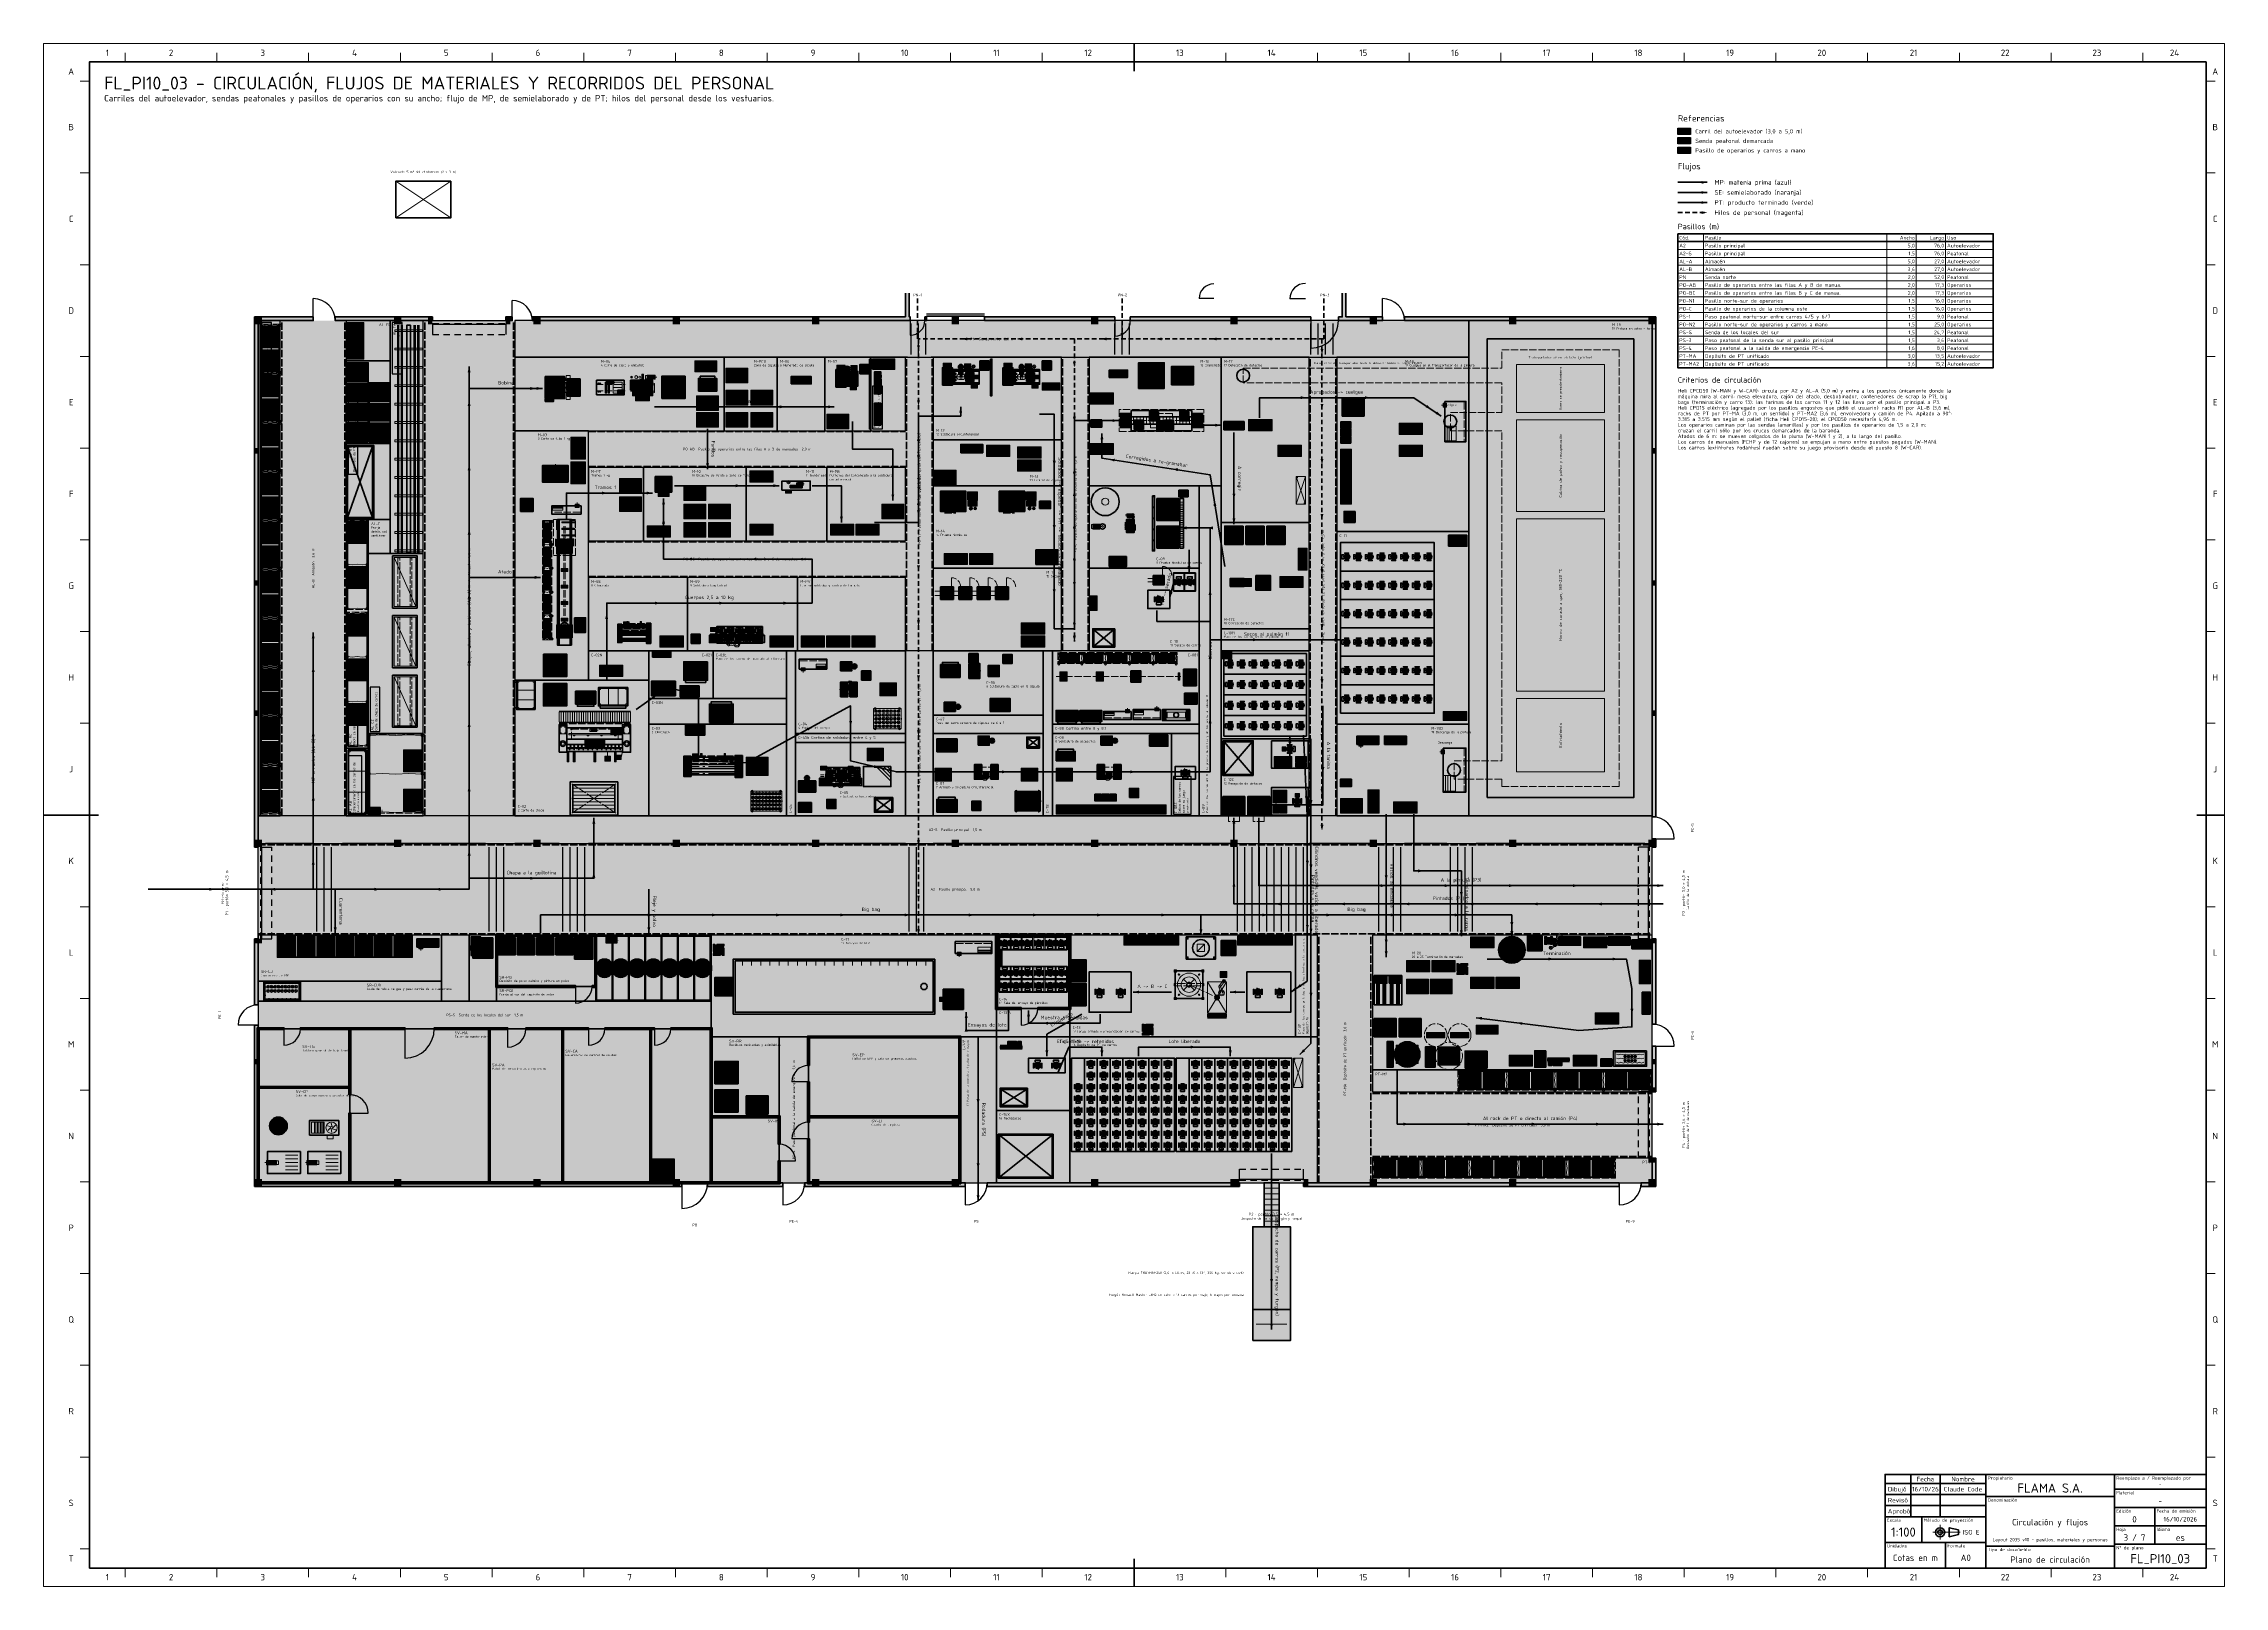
# Model space of a CAD drawing. Header units: millimetres. Extents: x 0 to 1189, y 0 to 841.
import ezdxf
from ezdxf.enums import TextEntityAlignment as Align

# ---------------------------------------------------------------- set-up
doc = ezdxf.new("R2010")
doc.units = ezdxf.units.MM
for name, pattern in [('FLUJO-TRAZOS', [4, 2.5, -1.5]), ('IRAM-E-TRAZOS', [5, 4, -1]), ('IRAM-F-TRAZO-PUNTO', [20, 15, -2, 1, -2])]:
    doc.linetypes.add(name, pattern=pattern)
for name, color, linetype, lineweight in [('01-VISIBLE', 7, 'CONTINUOUS', 70), ('03-EJE', 1, 'IRAM-F-TRAZO-PUNTO', 18), ('06-TEXTO', 7, 'CONTINUOUS', 25), ('07-RECUADRO', 7, 'CONTINUOUS', 70), ('08-FINA', 5, 'CONTINUOUS', 18), ('10-ROTULO', 7, 'CONTINUOUS', 35), ('11-TEXTO-ROTULO', 7, 'CONTINUOUS', 25), ('A-ABERTURA', 7, 'CONTINUOUS', 25), ('A-COLUMNA', 7, 'CONTINUOUS', 50), ('A-COTA', 7, 'CONTINUOUS', 18), ('A-EJE', 1, 'IRAM-F-TRAZO-PUNTO', 18), ('A-EQUIPO-FINO', 8, 'CONTINUOUS', 13), ('A-EQUIPO-OCULTO', 8, 'IRAM-E-TRAZOS', 13), ('A-EQUIPO-RELLENO', 9, 'CONTINUOUS', 13), ('A-EXTERIOR', 8, 'CONTINUOUS', 25), ('A-MURO', 7, 'CONTINUOUS', 50), ('A-RELLENO', 9, 'CONTINUOUS', 13), ('A-SECTOR', 1, 'CONTINUOUS', 25), ('A-SECTOR-TXT', 1, 'CONTINUOUS', 25), ('A-SEGURIDAD', 1, 'IRAM-E-TRAZOS', 18), ('A-TABIQUE', 7, 'CONTINUOUS', 50), ('A-TEXTO', 7, 'CONTINUOUS', 18), ('F-MP', 5, 'CONTINUOUS', 70), ('F-PERSONAL', 6, 'FLUJO-TRAZOS', 35), ('F-PT', 3, 'CONTINUOUS', 70), ('F-SE', 30, 'CONTINUOUS', 70)]:
    doc.layers.add(name, color=color, linetype=linetype, lineweight=lineweight)
for name, color, linetype, lineweight, true_color in [('A-DEFENSA', 2, 'CONTINUOUS', 35, 0xe6b400), ('A-DEM-AM', 2, 'CONTINUOUS', 35, 0xd7a500), ('A-DEM-RO', 1, 'CONTINUOUS', 35, 0xd21e1e), ('A-DEM-VE', 3, 'CONTINUOUS', 35, 0x00963c), ('A-EQUIPO', 30, 'CONTINUOUS', 35, 0xe67800), ('A-PASILLO', 2, 'IRAM-E-TRAZOS', 35, 0xd7a500), ('A-SENDA', 2, 'CONTINUOUS', 25, 0xd7a500), ('A-VENTANA', 4, 'CONTINUOUS', 18, 0x0096c8)]:
    doc.layers.add(name, color=color, linetype=linetype, lineweight=lineweight, true_color=true_color)
doc.styles.add('ISO3098', font='isocpeur.ttf')

msp = doc.modelspace()

# ---------------------------------------------------------------- hatches: boundary and pattern name
at = {"layer": 'A-ABERTURA', "true_color": 0x3c3c3c}
h = msp.add_hatch(color=7, dxfattribs=at)
h.dxf.hatch_style = 1
h.paths.add_polyline_path([(212, 688), (209.5, 688), (209.5, 692), (212, 692)])
h = msp.add_hatch(color=7, dxfattribs=at)
h.dxf.hatch_style = 1
h.paths.add_polyline_path([(252, 688), (254.5, 688), (254.5, 692), (252, 692)])
h = msp.add_hatch(color=7, dxfattribs=at)
h.dxf.hatch_style = 1
h.paths.add_polyline_path([(119, 403), (119, 405.5), (115, 405.5), (115, 403)])
h = msp.add_hatch(color=7, dxfattribs=at)
h.dxf.hatch_style = 1
h.paths.add_polyline_path([(875, 403), (875, 405.5), (879, 405.5), (879, 403)])
h = msp.add_hatch(color=7, dxfattribs=at)
h.dxf.hatch_style = 1
h.paths.add_polyline_path([(119, 353), (119, 350.5), (115, 350.5), (115, 353)])
h = msp.add_hatch(color=7, dxfattribs=at)
h.dxf.hatch_style = 1
h.paths.add_polyline_path([(875, 353), (875, 350.5), (879, 350.5), (879, 353)])
h = msp.add_hatch(color=7, dxfattribs=at)
h.dxf.hatch_style = 1
h.paths.add_polyline_path([(875, 269.5), (875, 272), (879, 272), (879, 269.5)])
h = msp.add_hatch(color=7, dxfattribs=at)
h.dxf.hatch_style = 1
h.paths.add_polyline_path([(875, 233.5), (875, 231), (879, 231), (879, 233.5)])
h = msp.add_hatch(color=7, dxfattribs=at)
h.dxf.hatch_style = 1
h.paths.add_polyline_path([(652, 222), (649.5, 222), (649.5, 218), (652, 218)])
h = msp.add_hatch(color=7, dxfattribs=at)
h.dxf.hatch_style = 1
h.paths.add_polyline_path([(687, 222), (689.5, 222), (689.5, 218), (687, 218)])
at = {"layer": 'A-COLUMNA', "true_color": 0x000000}
h = msp.add_hatch(color=7, dxfattribs=at)
h.dxf.hatch_style = 1
h.paths.add_polyline_path([(115, 688), (119, 688), (119, 692), (115, 692)])
h = msp.add_hatch(color=7, dxfattribs=at)
h.dxf.hatch_style = 1
h.paths.add_polyline_path([(191, 688), (195, 688), (195, 692), (191, 692)])
h = msp.add_hatch(color=7, dxfattribs=at)
h.dxf.hatch_style = 1
h.paths.add_polyline_path([(267, 688), (271, 688), (271, 692), (267, 692)])
h = msp.add_hatch(color=7, dxfattribs=at)
h.dxf.hatch_style = 1
h.paths.add_polyline_path([(343, 688), (347, 688), (347, 692), (343, 692)])
h = msp.add_hatch(color=7, dxfattribs=at)
h.dxf.hatch_style = 1
h.paths.add_polyline_path([(419, 688), (423, 688), (423, 692), (419, 692)])
h = msp.add_hatch(color=7, dxfattribs=at)
h.dxf.hatch_style = 1
h.paths.add_polyline_path([(495, 688), (499, 688), (499, 692), (495, 692)])
h = msp.add_hatch(color=7, dxfattribs=at)
h.dxf.hatch_style = 1
h.paths.add_polyline_path([(571, 688), (575, 688), (575, 692), (571, 692)])
h = msp.add_hatch(color=7, dxfattribs=at)
h.dxf.hatch_style = 1
h.paths.add_polyline_path([(647, 688), (651, 688), (651, 692), (647, 692)])
h = msp.add_hatch(color=7, dxfattribs=at)
h.dxf.hatch_style = 1
h.paths.add_polyline_path([(723, 688), (727, 688), (727, 692), (723, 692)])
h = msp.add_hatch(color=7, dxfattribs=at)
h.dxf.hatch_style = 1
h.paths.add_polyline_path([(799, 688), (803, 688), (803, 692), (799, 692)])
h = msp.add_hatch(color=7, dxfattribs=at)
h.dxf.hatch_style = 1
h.paths.add_polyline_path([(875, 688), (879, 688), (879, 692), (875, 692)])
h = msp.add_hatch(color=7, dxfattribs=at)
h.dxf.hatch_style = 1
h.paths.add_polyline_path([(114.5, 617.5), (117.5, 617.5), (117.5, 620.5), (114.5, 620.5)])
h = msp.add_hatch(color=7, dxfattribs=at)
h.dxf.hatch_style = 1
h.paths.add_polyline_path([(876.5, 617.5), (879.5, 617.5), (879.5, 620.5), (876.5, 620.5)])
h = msp.add_hatch(color=7, dxfattribs=at)
h.dxf.hatch_style = 1
h.paths.add_polyline_path([(114.5, 545.5), (117.5, 545.5), (117.5, 548.5), (114.5, 548.5)])
h = msp.add_hatch(color=7, dxfattribs=at)
h.dxf.hatch_style = 1
h.paths.add_polyline_path([(876.5, 545.5), (879.5, 545.5), (879.5, 548.5), (876.5, 548.5)])
h = msp.add_hatch(color=7, dxfattribs=at)
h.dxf.hatch_style = 1
h.paths.add_polyline_path([(114.5, 474.5), (117.5, 474.5), (117.5, 477.5), (114.5, 477.5)])
h = msp.add_hatch(color=7, dxfattribs=at)
h.dxf.hatch_style = 1
h.paths.add_polyline_path([(876.5, 474.5), (879.5, 474.5), (879.5, 477.5), (876.5, 477.5)])
h = msp.add_hatch(color=7, dxfattribs=at)
h.dxf.hatch_style = 1
h.paths.add_polyline_path([(115, 403), (119, 403), (119, 407), (115, 407)])
h = msp.add_hatch(color=7, dxfattribs=at)
h.dxf.hatch_style = 1
h.paths.add_polyline_path([(191, 403), (195, 403), (195, 407), (191, 407)])
h = msp.add_hatch(color=7, dxfattribs=at)
h.dxf.hatch_style = 1
h.paths.add_polyline_path([(267, 403), (271, 403), (271, 407), (267, 407)])
h = msp.add_hatch(color=7, dxfattribs=at)
h.dxf.hatch_style = 1
h.paths.add_polyline_path([(343, 403), (347, 403), (347, 407), (343, 407)])
h = msp.add_hatch(color=7, dxfattribs=at)
h.dxf.hatch_style = 1
h.paths.add_polyline_path([(419, 403), (423, 403), (423, 407), (419, 407)])
h = msp.add_hatch(color=7, dxfattribs=at)
h.dxf.hatch_style = 1
h.paths.add_polyline_path([(495, 403), (499, 403), (499, 407), (495, 407)])
h = msp.add_hatch(color=7, dxfattribs=at)
h.dxf.hatch_style = 1
h.paths.add_polyline_path([(571, 403), (575, 403), (575, 407), (571, 407)])
h = msp.add_hatch(color=7, dxfattribs=at)
h.dxf.hatch_style = 1
h.paths.add_polyline_path([(647, 403), (651, 403), (651, 407), (647, 407)])
h = msp.add_hatch(color=7, dxfattribs=at)
h.dxf.hatch_style = 1
h.paths.add_polyline_path([(723, 403), (727, 403), (727, 407), (723, 407)])
h = msp.add_hatch(color=7, dxfattribs=at)
h.dxf.hatch_style = 1
h.paths.add_polyline_path([(799, 403), (803, 403), (803, 407), (799, 407)])
h = msp.add_hatch(color=7, dxfattribs=at)
h.dxf.hatch_style = 1
h.paths.add_polyline_path([(875, 403), (879, 403), (879, 407), (875, 407)])
h = msp.add_hatch(color=7, dxfattribs=at)
h.dxf.hatch_style = 1
h.paths.add_polyline_path([(114.5, 284.5), (117.5, 284.5), (117.5, 287.5), (114.5, 287.5)])
h = msp.add_hatch(color=7, dxfattribs=at)
h.dxf.hatch_style = 1
h.paths.add_polyline_path([(876.5, 284.5), (879.5, 284.5), (879.5, 287.5), (876.5, 287.5)])
h = msp.add_hatch(color=7, dxfattribs=at)
h.dxf.hatch_style = 1
h.paths.add_polyline_path([(115, 218), (119, 218), (119, 222), (115, 222)])
h = msp.add_hatch(color=7, dxfattribs=at)
h.dxf.hatch_style = 1
h.paths.add_polyline_path([(191, 218), (195, 218), (195, 222), (191, 222)])
h = msp.add_hatch(color=7, dxfattribs=at)
h.dxf.hatch_style = 1
h.paths.add_polyline_path([(267, 218), (271, 218), (271, 222), (267, 222)])
h = msp.add_hatch(color=7, dxfattribs=at)
h.dxf.hatch_style = 1
h.paths.add_polyline_path([(343, 218), (347, 218), (347, 222), (343, 222)])
h = msp.add_hatch(color=7, dxfattribs=at)
h.dxf.hatch_style = 1
h.paths.add_polyline_path([(419, 218), (423, 218), (423, 222), (419, 222)])
h = msp.add_hatch(color=7, dxfattribs=at)
h.dxf.hatch_style = 1
h.paths.add_polyline_path([(495, 218), (499, 218), (499, 222), (495, 222)])
h = msp.add_hatch(color=7, dxfattribs=at)
h.dxf.hatch_style = 1
h.paths.add_polyline_path([(571, 218), (575, 218), (575, 222), (571, 222)])
h = msp.add_hatch(color=7, dxfattribs=at)
h.dxf.hatch_style = 1
h.paths.add_polyline_path([(647, 218), (651, 218), (651, 222), (647, 222)])
h = msp.add_hatch(color=7, dxfattribs=at)
h.dxf.hatch_style = 1
h.paths.add_polyline_path([(723, 218), (727, 218), (727, 222), (723, 222)])
h = msp.add_hatch(color=7, dxfattribs=at)
h.dxf.hatch_style = 1
h.paths.add_polyline_path([(799, 218), (803, 218), (803, 222), (799, 222)])
h = msp.add_hatch(color=7, dxfattribs=at)
h.dxf.hatch_style = 1
h.paths.add_polyline_path([(875, 218), (879, 218), (879, 222), (875, 222)])
at = {"layer": 'A-EQUIPO-FINO'}
h = msp.add_hatch(dxfattribs=at)
h.set_pattern_fill('ANSI31', scale=0.1889764, angle=45)
h.paths.add_polyline_path([(605, 549.8), (611, 549.8), (611, 551), (605, 551)])
h = msp.add_hatch(dxfattribs=at)
h.set_pattern_fill('ANSI31', scale=0.1889764, angle=45)
h.paths.add_polyline_path([(605, 546), (611, 546), (611, 547.2), (605, 547.2)])
h = msp.add_hatch(dxfattribs=at)
h.set_pattern_fill('ANSI31', scale=0.1889764, angle=45)
h.paths.add_polyline_path([(489, 543.6), (496, 543.6), (496, 544.8), (489, 544.8)])
h = msp.add_hatch(dxfattribs=at)
h.set_pattern_fill('ANSI31', scale=0.1889764, angle=45)
h.paths.add_polyline_path([(489, 538), (496, 538), (496, 539.2), (489, 539.2)])
h = msp.add_hatch(dxfattribs=at)
h.set_pattern_fill('ANSI31', scale=0.1889764, angle=45)
h.paths.add_polyline_path([(499, 543.6), (506, 543.6), (506, 544.8), (499, 544.8)])
h = msp.add_hatch(dxfattribs=at)
h.set_pattern_fill('ANSI31', scale=0.1889764, angle=45)
h.paths.add_polyline_path([(499, 538), (506, 538), (506, 539.2), (499, 539.2)])
h = msp.add_hatch(dxfattribs=at)
h.set_pattern_fill('ANSI31', scale=0.1889764, angle=45)
h.paths.add_polyline_path([(509, 543.6), (516, 543.6), (516, 544.8), (509, 544.8)])
h = msp.add_hatch(dxfattribs=at)
h.set_pattern_fill('ANSI31', scale=0.1889764, angle=45)
h.paths.add_polyline_path([(509, 538), (516, 538), (516, 539.2), (509, 539.2)])
h = msp.add_hatch(dxfattribs=at)
h.set_pattern_fill('ANSI31', scale=0.1889764, angle=45)
h.paths.add_polyline_path([(519, 543.6), (526, 543.6), (526, 544.8), (519, 544.8)])
h = msp.add_hatch(dxfattribs=at)
h.set_pattern_fill('ANSI31', scale=0.1889764, angle=45)
h.paths.add_polyline_path([(519, 538), (526, 538), (526, 539.2), (519, 539.2)])
at = {"layer": 'A-EQUIPO-RELLENO', "true_color": 0x969ba0}
h = msp.add_hatch(color=7, dxfattribs=at)
h.dxf.hatch_style = 1
h.paths.add_polyline_path([(119.1, 687), (119.1, 688), (118.1, 688), (118.1, 687)])
at = {"layer": 'A-EQUIPO-RELLENO', "true_color": 0xeedec0}
h = msp.add_hatch(color=7, dxfattribs=at)
h.dxf.hatch_style = 1
h.paths.add_polyline_path([(128.2, 675.1), (128.2, 687), (118.8, 687), (118.8, 675.1)])
at = {"layer": 'A-EQUIPO-RELLENO', "true_color": 0x969ba0}
h = msp.add_hatch(color=7, dxfattribs=at)
h.dxf.hatch_style = 1
h.paths.add_polyline_path([(128.9, 687), (128.9, 688), (127.9, 688), (127.9, 687)])
at = {"layer": 'A-EQUIPO-RELLENO', "true_color": 0xeeeeee}
h = msp.add_hatch(color=7, dxfattribs=at)
h.dxf.hatch_style = 1
h.paths.add_polyline_path([(165.5, 689), (165.5, 679), (174.5, 679), (174.5, 689)])
h = msp.add_hatch(color=7, dxfattribs=at)
h.dxf.hatch_style = 1
h.paths.add_polyline_path([(165.5, 679), (165.5, 669), (174.5, 669), (174.5, 679)])
at = {"layer": 'A-EQUIPO-RELLENO', "true_color": 0x969ba0}
h = msp.add_hatch(color=7, dxfattribs=at)
h.dxf.hatch_style = 1
h.paths.add_polyline_path([(165.6, 688.9), (165.6, 688.3), (166.2, 688.3), (166.2, 688.9)])
h = msp.add_hatch(color=7, dxfattribs=at)
h.dxf.hatch_style = 1
h.paths.add_polyline_path([(165.6, 678.9), (165.6, 678.3), (166.2, 678.3), (166.2, 678.9)])
h = msp.add_hatch(color=7, dxfattribs=at)
h.dxf.hatch_style = 1
h.paths.add_polyline_path([(173.8, 679.7), (173.8, 679.1), (174.4, 679.1), (174.4, 679.7)])
at = {"layer": 'A-EQUIPO-RELLENO', "true_color": 0xcdd0d4}
h = msp.add_hatch(color=7, dxfattribs=at)
h.dxf.hatch_style = 1
h.paths.add_polyline_path([(206.5, 684), (206.5, 685), (191.5, 685), (191.5, 684)])
at = {"layer": 'A-EQUIPO-RELLENO', "true_color": 0x969ba0}
h = msp.add_hatch(color=7, dxfattribs=at)
h.dxf.hatch_style = 1
h.paths.add_polyline_path([(200, 563.5), (200, 687.5), (198, 687.5), (198, 563.5)])
at = {"layer": 'A-EQUIPO-RELLENO', "true_color": 0xfff8f0}
h = msp.add_hatch(color=7, dxfattribs=at)
h.dxf.hatch_style = 1
h.paths.add_polyline_path([(787, 430), (867, 430), (867, 680), (787, 680)])
at = {"layer": 'A-EQUIPO-RELLENO', "true_color": 0xeedec0}
h = msp.add_hatch(color=7, dxfattribs=at)
h.dxf.hatch_style = 1
h.paths.add_polyline_path([(128.2, 662.3), (128.2, 674.1), (118.8, 674.1), (118.8, 662.3)])
h = msp.add_hatch(color=7, dxfattribs=at)
h.dxf.hatch_style = 1
h.paths.add_polyline_path([(165.5, 666.6), (165.5, 656.6), (176.5, 656.6), (176.5, 666.6)])
at = {"layer": 'A-EQUIPO-RELLENO', "true_color": 0x969ba0}
h = msp.add_hatch(color=7, dxfattribs=at)
h.dxf.hatch_style = 1
h.paths.add_polyline_path([(173.8, 669.7), (173.8, 669.1), (174.4, 669.1), (174.4, 669.7)])
at = {"layer": 'A-EQUIPO-RELLENO', "true_color": 0xcdd0d4}
h = msp.add_hatch(color=7, dxfattribs=at)
h.dxf.hatch_style = 1
h.paths.add_polyline_path([(206.5, 674), (206.5, 675), (191.5, 675), (191.5, 674)])
at = {"layer": 'A-EQUIPO-RELLENO', "true_color": 0xeeeeee}
h = msp.add_hatch(color=7, dxfattribs=at)
h.dxf.hatch_style = 1
h.paths.add_polyline_path([(355, 662), (367, 662), (367, 668), (355, 668)])
at = {"layer": 'A-EQUIPO-RELLENO', "true_color": 0x969ba0}
h = msp.add_hatch(color=7, dxfattribs=at)
h.dxf.hatch_style = 1
h.paths.add_polyline_path([(366.3, 667.3), (366.9, 667.3), (366.9, 667.9), (366.3, 667.9)])
at = {"layer": 'A-EQUIPO-RELLENO', "true_color": 0xe6e6dc}
h = msp.add_hatch(color=7, dxfattribs=at)
h.dxf.hatch_style = 1
h.paths.add_polyline_path([(445, 661), (450, 661), (450, 666), (445, 666)])
at = {"layer": 'A-EQUIPO-RELLENO', "true_color": 0xc8e1f5}
h = msp.add_hatch(color=7, dxfattribs=at)
h.dxf.hatch_style = 1
h.paths.add_polyline_path([(450.2, 669), (450.2, 631), (451, 631), (451, 669)])
at = {"layer": 'A-EQUIPO-RELLENO', "true_color": 0x969ba0}
h = msp.add_hatch(color=7, dxfattribs=at)
h.dxf.hatch_style = 1
h.paths.add_polyline_path([(450.3, 669), (450.3, 668.4), (450.9, 668.4), (450.9, 669)])
at = {"layer": 'A-EQUIPO-RELLENO', "true_color": 0xeeeeee}
h = msp.add_hatch(color=7, dxfattribs=at)
h.dxf.hatch_style = 1
h.paths.add_polyline_path([(452, 663.5), (464, 663.5), (464, 669), (452, 669)])
at = {"layer": 'A-EQUIPO-RELLENO', "true_color": 0xcdd0d4}
h = msp.add_hatch(color=7, dxfattribs=at)
h.dxf.hatch_style = 1
h.paths.add_polyline_path([(490.5, 663), (495, 663), (495, 666.8), (490.5, 666.8)])
h = msp.add_hatch(color=7, dxfattribs=at)
h.dxf.hatch_style = 1
h.paths.add_polyline_path([(501.4, 664.8), (501.4, 665.1), (501.3, 665.5), (501.1, 665.7), (500.8, 665.9), (500.5, 666.1), (500.1, 666.1), (499.8, 666.1), (499.5, 665.9), (499.2, 665.7), (499, 665.5), (498.9, 665.1), (498.8, 664.8), (498.9, 664.5), (499, 664.1), (499.2, 663.9), (499.5, 663.7), (499.8, 663.5), (500.1, 663.5), (500.5, 663.5), (500.8, 663.7), (501.1, 663.9), (501.3, 664.1), (501.4, 664.5)])
at = {"layer": 'A-EQUIPO-RELLENO', "true_color": 0xeeeeee}
h = msp.add_hatch(color=7, dxfattribs=at)
h.dxf.hatch_style = 1
h.paths.add_polyline_path([(502.1, 663), (505.6, 663), (505.6, 666.5), (502.1, 666.5)])
at = {"layer": 'A-EQUIPO-RELLENO', "true_color": 0xe6e6dc}
h = msp.add_hatch(color=7, dxfattribs=at)
h.dxf.hatch_style = 1
h.paths.add_polyline_path([(510.5, 663), (515.5, 663), (515.5, 668), (510.5, 668)])
at = {"layer": 'A-EQUIPO-RELLENO', "true_color": 0xc8e1f5}
h = msp.add_hatch(color=7, dxfattribs=at)
h.dxf.hatch_style = 1
h.paths.add_polyline_path([(516.2, 669), (516.2, 649), (517, 649), (517, 669)])
at = {"layer": 'A-EQUIPO-RELLENO', "true_color": 0x969ba0}
h = msp.add_hatch(color=7, dxfattribs=at)
h.dxf.hatch_style = 1
h.paths.add_polyline_path([(516.3, 669), (516.3, 668.4), (516.9, 668.4), (516.9, 669)])
at = {"layer": 'A-EQUIPO-RELLENO', "true_color": 0xcdd0d4}
h = msp.add_hatch(color=7, dxfattribs=at)
h.dxf.hatch_style = 1
h.paths.add_polyline_path([(523.5, 663), (528, 663), (528, 666.8), (523.5, 666.8)])
h = msp.add_hatch(color=7, dxfattribs=at)
h.dxf.hatch_style = 1
h.paths.add_polyline_path([(534.5, 664.8), (534.4, 665.1), (534.3, 665.5), (534.1, 665.7), (533.8, 665.9), (533.5, 666.1), (533.2, 666.1), (532.8, 666.1), (532.5, 665.9), (532.2, 665.7), (532, 665.5), (531.9, 665.1), (531.9, 664.8), (531.9, 664.5), (532, 664.1), (532.2, 663.9), (532.5, 663.7), (532.8, 663.5), (533.2, 663.5), (533.5, 663.5), (533.8, 663.7), (534.1, 663.9), (534.3, 664.1), (534.4, 664.5)])
at = {"layer": 'A-EQUIPO-RELLENO', "true_color": 0xeeeeee}
h = msp.add_hatch(color=7, dxfattribs=at)
h.dxf.hatch_style = 1
h.paths.add_polyline_path([(535.2, 663), (538.6, 663), (538.6, 666.5), (535.2, 666.5)])
at = {"layer": 'A-EQUIPO-RELLENO', "true_color": 0xe6e6dc}
h = msp.add_hatch(color=7, dxfattribs=at)
h.dxf.hatch_style = 1
h.paths.add_polyline_path([(544.5, 663), (549.5, 663), (549.5, 668), (544.5, 668)])
h = msp.add_hatch(color=7, dxfattribs=at)
h.dxf.hatch_style = 1
h.paths.add_polyline_path([(597, 653), (611, 653), (611, 667), (597, 667)])
at = {"layer": 'A-EQUIPO-RELLENO', "true_color": 0xfae4d2}
h = msp.add_hatch(color=7, dxfattribs=at)
h.dxf.hatch_style = 1
h.paths.add_polyline_path([(803, 640), (851, 640), (851, 666), (803, 666)])
at = {"layer": 'A-EQUIPO-RELLENO', "true_color": 0x969ba0}
h = msp.add_hatch(color=7, dxfattribs=at)
h.dxf.hatch_style = 1
h.paths.add_polyline_path([(119.1, 661.3), (119.1, 662.3), (118.1, 662.3), (118.1, 661.3)])
h = msp.add_hatch(color=7, dxfattribs=at)
h.dxf.hatch_style = 1
h.paths.add_polyline_path([(119.1, 660.3), (119.1, 661.3), (118.1, 661.3), (118.1, 660.3)])
at = {"layer": 'A-EQUIPO-RELLENO', "true_color": 0xeedec0}
h = msp.add_hatch(color=7, dxfattribs=at)
h.dxf.hatch_style = 1
h.paths.add_polyline_path([(128.2, 648.5), (128.2, 660.2), (118.8, 660.2), (118.8, 648.5)])
at = {"layer": 'A-EQUIPO-RELLENO', "true_color": 0x969ba0}
h = msp.add_hatch(color=7, dxfattribs=at)
h.dxf.hatch_style = 1
h.paths.add_polyline_path([(128.9, 661.3), (128.9, 662.3), (127.9, 662.3), (127.9, 661.3)])
h = msp.add_hatch(color=7, dxfattribs=at)
h.dxf.hatch_style = 1
h.paths.add_polyline_path([(128.9, 660.3), (128.9, 661.3), (127.9, 661.3), (127.9, 660.3)])
at = {"layer": 'A-EQUIPO-RELLENO', "true_color": 0xeedec0}
h = msp.add_hatch(color=7, dxfattribs=at)
h.dxf.hatch_style = 1
h.paths.add_polyline_path([(165.5, 655.9), (165.5, 645.9), (176.5, 645.9), (176.5, 655.9)])
h = msp.add_hatch(color=7, dxfattribs=at)
h.dxf.hatch_style = 1
h.paths.add_polyline_path([(178, 655.6), (178, 645.7), (188.5, 645.7), (188.5, 655.6)])
at = {"layer": 'A-EQUIPO-RELLENO', "true_color": 0xcdd0d4}
h = msp.add_hatch(color=7, dxfattribs=at)
h.dxf.hatch_style = 1
h.paths.add_polyline_path([(206.5, 664), (206.5, 665), (191.5, 665), (191.5, 664)])
h = msp.add_hatch(color=7, dxfattribs=at)
h.dxf.hatch_style = 1
h.paths.add_polyline_path([(206.5, 654), (206.5, 655), (191.5, 655), (191.5, 654)])
at = {"layer": 'A-EQUIPO-RELLENO', "true_color": 0xeeeeee}
h = msp.add_hatch(color=7, dxfattribs=at)
h.dxf.hatch_style = 1
h.paths.add_polyline_path([(273.5, 647.5), (284, 647.5), (284, 659.5), (273.5, 659.5)])
at = {"layer": 'A-EQUIPO-RELLENO', "true_color": 0xe2e7ee}
h = msp.add_hatch(color=7, dxfattribs=at)
h.dxf.hatch_style = 1
h.paths.add_polyline_path([(274, 651.2), (284, 651.2), (284, 655.8), (274, 655.8)])
at = {"layer": 'A-EQUIPO-RELLENO', "true_color": 0xcdd0d4}
h = msp.add_hatch(color=7, dxfattribs=at)
h.dxf.hatch_style = 1
h.paths.add_polyline_path([(276.8, 656.8), (281.2, 656.8), (281.2, 659.2), (276.8, 659.2)])
h = msp.add_hatch(color=7, dxfattribs=at)
h.dxf.hatch_style = 1
h.paths.add_polyline_path([(278.2, 655.8), (279.8, 655.8), (279.8, 658), (278.2, 658)])
h = msp.add_hatch(color=7, dxfattribs=at)
h.dxf.hatch_style = 1
h.paths.add_polyline_path([(281.4, 657.2), (284.4, 657.2), (284.4, 658.8), (281.4, 658.8)])
at = {"layer": 'A-EQUIPO-RELLENO', "true_color": 0xe2e7ee}
h = msp.add_hatch(color=7, dxfattribs=at)
h.dxf.hatch_style = 1
h.paths.add_polyline_path([(285.4, 648.8), (292.5, 648.8), (292.5, 658.2), (285.4, 658.2)])
h = msp.add_hatch(color=7, dxfattribs=at)
h.dxf.hatch_style = 1
h.paths.add_polyline_path([(301.5, 649.5), (316.5, 649.5), (316.5, 657.5), (301.5, 657.5)])
at = {"layer": 'A-EQUIPO-RELLENO', "true_color": 0xcdd0d4}
h = msp.add_hatch(color=7, dxfattribs=at)
h.dxf.hatch_style = 1
h.paths.add_polyline_path([(306.2, 650.5), (307, 650.5), (307, 656.5), (306.2, 656.5)])
h = msp.add_hatch(color=7, dxfattribs=at)
h.dxf.hatch_style = 1
h.paths.add_polyline_path([(307.4, 655.5), (310.9, 655.5), (310.9, 657.1), (307.4, 657.1)])
h = msp.add_hatch(color=7, dxfattribs=at)
h.dxf.hatch_style = 1
h.paths.add_polyline_path([(307.8, 650.5), (308.6, 650.5), (308.6, 656.5), (307.8, 656.5)])
h = msp.add_hatch(color=7, dxfattribs=at)
h.dxf.hatch_style = 1
h.paths.add_polyline_path([(320, 652), (322.8, 652), (322.8, 657.5), (320, 657.5)])
at = {"layer": 'A-EQUIPO-RELLENO', "true_color": 0xffffff}
h = msp.add_hatch(color=7, dxfattribs=at)
h.dxf.hatch_style = 1
h.paths.add_polyline_path([(321.1, 659.2), (321.1, 659.3), (321, 659.5), (321, 659.6), (320.8, 659.6), (320.7, 659.7), (320.6, 659.7), (320.5, 659.7), (320.4, 659.6), (320.2, 659.6), (320.2, 659.5), (320.1, 659.3), (320.1, 659.2), (320.1, 659.1), (320.2, 659), (320.2, 658.8), (320.4, 658.8), (320.5, 658.7), (320.6, 658.7), (320.7, 658.7), (320.8, 658.8), (321, 658.8), (321, 659), (321.1, 659.1)])
at = {"layer": 'A-EQUIPO-RELLENO', "true_color": 0xeeeeee}
h = msp.add_hatch(color=7, dxfattribs=at)
h.dxf.hatch_style = 1
h.paths.add_polyline_path([(321.1, 649), (332.1, 649), (332.1, 657.5), (321.1, 657.5)])
at = {"layer": 'A-EQUIPO-RELLENO', "true_color": 0xe2e7ee}
h = msp.add_hatch(color=7, dxfattribs=at)
h.dxf.hatch_style = 1
h.paths.add_polyline_path([(323, 649), (330.1, 649), (330.1, 657.5), (323, 657.5)])
at = {"layer": 'A-EQUIPO-RELLENO', "true_color": 0xcdd0d4}
h = msp.add_hatch(color=7, dxfattribs=at)
h.dxf.hatch_style = 1
h.paths.add_polyline_path([(327.7, 655.5), (326, 656.5), (324.3, 655.5), (324.3, 653.5), (326, 652.5), (327.7, 653.5)])
h = msp.add_hatch(color=7, dxfattribs=at)
h.dxf.hatch_style = 1
h.paths.add_polyline_path([(327.7, 653), (326, 654), (324.3, 653), (324.3, 651), (326, 650), (327.7, 651)])
h = msp.add_hatch(color=7, dxfattribs=at)
h.dxf.hatch_style = 1
h.paths.add_polyline_path([(328.8, 655.5), (327.1, 656.5), (325.4, 655.5), (325.4, 653.5), (327.1, 652.5), (328.8, 653.5)])
h = msp.add_hatch(color=7, dxfattribs=at)
h.dxf.hatch_style = 1
h.paths.add_polyline_path([(328.8, 653), (327.1, 654), (325.4, 653), (325.4, 651), (327.1, 650), (328.8, 651)])
h = msp.add_hatch(color=7, dxfattribs=at)
h.dxf.hatch_style = 1
h.paths.add_polyline_path([(327, 657.5), (326.1, 657.5), (326.1, 660.8), (327, 660.8)])
h = msp.add_hatch(color=7, dxfattribs=at)
h.dxf.hatch_style = 1
h.paths.add_polyline_path([(329, 658.1), (333.5, 658.1), (333.5, 660.3), (329, 660.3)])
at = {"layer": 'A-EQUIPO-RELLENO', "true_color": 0xe6e6e6}
h = msp.add_hatch(color=7, dxfattribs=at)
h.dxf.hatch_style = 1
h.paths.add_polyline_path([(337, 647.5), (349.7, 647.5), (349.7, 659.7), (337, 659.7)])
at = {"layer": 'A-EQUIPO-RELLENO', "true_color": 0x969ba0}
h = msp.add_hatch(color=7, dxfattribs=at)
h.dxf.hatch_style = 1
h.paths.add_polyline_path([(355.1, 662.1), (355.7, 662.1), (355.7, 662.7), (355.1, 662.7)])
at = {"layer": 'A-EQUIPO-RELLENO', "true_color": 0xeeeeee}
h = msp.add_hatch(color=7, dxfattribs=at)
h.dxf.hatch_style = 1
h.paths.add_polyline_path([(357, 651.5), (367, 651.5), (367, 658.5), (357, 658.5)])
h = msp.add_hatch(color=7, dxfattribs=at)
h.dxf.hatch_style = 1
h.paths.add_polyline_path([(372, 656), (384, 656), (384, 664), (372, 664)])
at = {"layer": 'A-EQUIPO-RELLENO', "true_color": 0xfaecc8}
h = msp.add_hatch(color=7, dxfattribs=at)
h.dxf.hatch_style = 1
h.paths.add_polyline_path([(372.4, 660.4), (377.6, 660.4), (377.6, 663.6), (372.4, 663.6)])
h = msp.add_hatch(color=7, dxfattribs=at)
h.dxf.hatch_style = 1
h.paths.add_polyline_path([(372.4, 656.4), (377.6, 656.4), (377.6, 659.6), (372.4, 659.6)])
h = msp.add_hatch(color=7, dxfattribs=at)
h.dxf.hatch_style = 1
h.paths.add_polyline_path([(378.4, 660.4), (383.6, 660.4), (383.6, 663.6), (378.4, 663.6)])
h = msp.add_hatch(color=7, dxfattribs=at)
h.dxf.hatch_style = 1
h.paths.add_polyline_path([(378.4, 656.4), (383.6, 656.4), (383.6, 659.6), (378.4, 659.6)])
at = {"layer": 'A-EQUIPO-RELLENO', "true_color": 0xeeeeee}
h = msp.add_hatch(color=7, dxfattribs=at)
h.dxf.hatch_style = 1
h.paths.add_polyline_path([(407.5, 655.5), (418.5, 655.5), (418.5, 659.5), (407.5, 659.5)])
at = {"layer": 'A-EQUIPO-RELLENO', "true_color": 0xcdd0d4}
h = msp.add_hatch(color=7, dxfattribs=at)
h.dxf.hatch_style = 1
h.paths.add_polyline_path([(411.8, 657), (414.2, 657), (414.2, 659.5), (411.8, 659.5)])
h = msp.add_hatch(color=7, dxfattribs=at)
h.dxf.hatch_style = 1
h.paths.add_polyline_path([(415.5, 657), (418.2, 657), (418.2, 659.4), (415.5, 659.4)])
h = msp.add_hatch(color=7, dxfattribs=at)
h.dxf.hatch_style = 1
h.paths.add_polyline_path([(432, 653.8), (437.5, 653.8), (437.5, 663.3), (432, 663.3)])
at = {"layer": 'A-EQUIPO-RELLENO', "true_color": 0xeeeeee}
h = msp.add_hatch(color=7, dxfattribs=at)
h.dxf.hatch_style = 1
h.paths.add_polyline_path([(432, 654.3), (444, 654.3), (444, 662.3), (432, 662.3)])
at = {"layer": 'A-EQUIPO-RELLENO', "true_color": 0xcdd0d4}
h = msp.add_hatch(color=7, dxfattribs=at)
h.dxf.hatch_style = 1
h.paths.add_polyline_path([(432.5, 662), (437, 662), (437, 665.8), (432.5, 665.8)])
h = msp.add_hatch(color=7, dxfattribs=at)
h.dxf.hatch_style = 1
h.paths.add_polyline_path([(432.5, 660.8), (435.5, 660.8), (435.5, 662.2), (432.5, 662.2)])
h = msp.add_hatch(color=7, dxfattribs=at)
h.dxf.hatch_style = 1
h.paths.add_polyline_path([(436.8, 655.9), (441.2, 655.9), (441.2, 660.7), (436.8, 660.7)])
h = msp.add_hatch(color=7, dxfattribs=at)
h.dxf.hatch_style = 1
h.paths.add_polyline_path([(439.5, 663.8), (439.4, 664.1), (439.3, 664.5), (439.1, 664.7), (438.8, 664.9), (438.5, 665.1), (438.2, 665.1), (437.8, 665.1), (437.5, 664.9), (437.2, 664.7), (437, 664.5), (436.9, 664.1), (436.9, 663.8), (436.9, 663.5), (437, 663.1), (437.2, 662.9), (437.5, 662.7), (437.8, 662.5), (438.2, 662.5), (438.5, 662.5), (438.8, 662.7), (439.1, 662.9), (439.3, 663.1), (439.4, 663.5)])
at = {"layer": 'A-EQUIPO-RELLENO', "true_color": 0xeeeeee}
h = msp.add_hatch(color=7, dxfattribs=at)
h.dxf.hatch_style = 1
h.paths.add_polyline_path([(437, 659.9), (439.4, 659.9), (439.4, 661.9), (437, 661.9)])
at = {"layer": 'A-EQUIPO-RELLENO', "true_color": 0xe2e7ee}
h = msp.add_hatch(color=7, dxfattribs=at)
h.dxf.hatch_style = 1
h.paths.add_polyline_path([(437.5, 655.8), (438.8, 655.8), (438.8, 660.8), (437.5, 660.8)])
at = {"layer": 'A-EQUIPO-RELLENO', "true_color": 0x969ba0}
h = msp.add_hatch(color=7, dxfattribs=at)
h.dxf.hatch_style = 1
h.paths.add_polyline_path([(438.8, 659.6), (439.6, 659.6), (439.6, 660.4), (438.8, 660.4)])
h = msp.add_hatch(color=7, dxfattribs=at)
h.dxf.hatch_style = 1
h.paths.add_polyline_path([(438.8, 658), (439.6, 658), (439.6, 658.7), (438.8, 658.7)])
h = msp.add_hatch(color=7, dxfattribs=at)
h.dxf.hatch_style = 1
h.paths.add_polyline_path([(438.8, 656.2), (439.6, 656.2), (439.6, 657), (438.8, 657)])
at = {"layer": 'A-EQUIPO-RELLENO', "true_color": 0xcdd0d4}
h = msp.add_hatch(color=7, dxfattribs=at)
h.dxf.hatch_style = 1
h.paths.add_polyline_path([(439.8, 652.2), (443.2, 652.2), (443.2, 654.2), (439.8, 654.2)])
at = {"layer": 'A-EQUIPO-RELLENO', "true_color": 0xeeeeee}
h = msp.add_hatch(color=7, dxfattribs=at)
h.dxf.hatch_style = 1
h.paths.add_polyline_path([(440.2, 662), (443.6, 662), (443.6, 665.5), (440.2, 665.5)])
at = {"layer": 'A-EQUIPO-RELLENO', "true_color": 0xe2e7ee}
h = msp.add_hatch(color=7, dxfattribs=at)
h.dxf.hatch_style = 1
h.paths.add_polyline_path([(441.2, 657.3), (443.8, 657.3), (443.8, 659.3), (441.2, 659.3)])
at = {"layer": 'A-EQUIPO-RELLENO', "true_color": 0x969ba0}
h = msp.add_hatch(color=7, dxfattribs=at)
h.dxf.hatch_style = 1
h.paths.add_polyline_path([(450.3, 663), (450.3, 662.4), (450.9, 662.4), (450.9, 663)])
h = msp.add_hatch(color=7, dxfattribs=at)
h.dxf.hatch_style = 1
h.paths.add_polyline_path([(450.3, 657), (450.3, 656.4), (450.9, 656.4), (450.9, 657)])
at = {"layer": 'A-EQUIPO-RELLENO', "true_color": 0xeeeeee}
h = msp.add_hatch(color=7, dxfattribs=at)
h.dxf.hatch_style = 1
h.paths.add_polyline_path([(456.5, 650), (456.5, 662), (453, 662), (453, 650)])
at = {"layer": 'A-EQUIPO-RELLENO', "true_color": 0xcdd0d4}
h = msp.add_hatch(color=7, dxfattribs=at)
h.dxf.hatch_style = 1
h.paths.add_polyline_path([(456.5, 650), (456.5, 654.2), (453, 654.2), (453, 650)])
h = msp.add_hatch(color=7, dxfattribs=at)
h.dxf.hatch_style = 1
h.paths.add_polyline_path([(456.5, 657.2), (456.5, 659.6), (453.5, 659.6), (453.5, 657.2)])
h = msp.add_hatch(color=7, dxfattribs=at)
h.dxf.hatch_style = 1
h.paths.add_polyline_path([(490, 654.8), (495.5, 654.8), (495.5, 664.3), (490, 664.3)])
at = {"layer": 'A-EQUIPO-RELLENO', "true_color": 0xeeeeee}
h = msp.add_hatch(color=7, dxfattribs=at)
h.dxf.hatch_style = 1
h.paths.add_polyline_path([(490, 655.3), (510, 655.3), (510, 663.3), (490, 663.3)])
at = {"layer": 'A-EQUIPO-RELLENO', "true_color": 0xcdd0d4}
h = msp.add_hatch(color=7, dxfattribs=at)
h.dxf.hatch_style = 1
h.paths.add_polyline_path([(490.5, 661.8), (493.5, 661.8), (493.5, 663.2), (490.5, 663.2)])
at = {"layer": 'A-EQUIPO-RELLENO', "true_color": 0xe2e7ee}
h = msp.add_hatch(color=7, dxfattribs=at)
h.dxf.hatch_style = 1
h.paths.add_polyline_path([(495.5, 656.8), (496.8, 656.8), (496.8, 661.8), (495.5, 661.8)])
at = {"layer": 'A-EQUIPO-RELLENO', "true_color": 0x969ba0}
h = msp.add_hatch(color=7, dxfattribs=at)
h.dxf.hatch_style = 1
h.paths.add_polyline_path([(496.8, 660.6), (497.6, 660.6), (497.6, 661.3), (496.8, 661.3)])
h = msp.add_hatch(color=7, dxfattribs=at)
h.dxf.hatch_style = 1
h.paths.add_polyline_path([(496.8, 659), (497.6, 659), (497.6, 659.6), (496.8, 659.6)])
h = msp.add_hatch(color=7, dxfattribs=at)
h.dxf.hatch_style = 1
h.paths.add_polyline_path([(496.8, 657.2), (497.6, 657.2), (497.6, 658), (496.8, 658)])
at = {"layer": 'A-EQUIPO-RELLENO', "true_color": 0xeeeeee}
h = msp.add_hatch(color=7, dxfattribs=at)
h.dxf.hatch_style = 1
h.paths.add_polyline_path([(498.9, 660.9), (501.3, 660.9), (501.3, 662.9), (498.9, 662.9)])
at = {"layer": 'A-EQUIPO-RELLENO', "true_color": 0xcdd0d4}
h = msp.add_hatch(color=7, dxfattribs=at)
h.dxf.hatch_style = 1
h.paths.add_polyline_path([(502.8, 656.9), (507.2, 656.9), (507.2, 661.7), (502.8, 661.7)])
h = msp.add_hatch(color=7, dxfattribs=at)
h.dxf.hatch_style = 1
h.paths.add_polyline_path([(505.8, 653.2), (509.2, 653.2), (509.2, 655.2), (505.8, 655.2)])
at = {"layer": 'A-EQUIPO-RELLENO', "true_color": 0xdc2828}
h = msp.add_hatch(color=7, dxfattribs=at)
h.dxf.hatch_style = 1
h.paths.add_polyline_path([(506.7, 654.2), (506.7, 654.3), (506.7, 654.4), (506.6, 654.5), (506.5, 654.5), (506.5, 654.5), (506.4, 654.6), (506.3, 654.5), (506.2, 654.5), (506.1, 654.5), (506.1, 654.4), (506, 654.3), (506, 654.2), (506, 654.1), (506.1, 654), (506.1, 653.9), (506.2, 653.9), (506.3, 653.9), (506.4, 653.8), (506.5, 653.9), (506.5, 653.9), (506.6, 653.9), (506.7, 654), (506.7, 654.1)])
at = {"layer": 'A-EQUIPO-RELLENO', "true_color": 0xe2e7ee}
h = msp.add_hatch(color=7, dxfattribs=at)
h.dxf.hatch_style = 1
h.paths.add_polyline_path([(507.2, 658.3), (509.8, 658.3), (509.8, 660.3), (507.2, 660.3)])
at = {"layer": 'A-EQUIPO-RELLENO', "true_color": 0x969ba0}
h = msp.add_hatch(color=7, dxfattribs=at)
h.dxf.hatch_style = 1
h.paths.add_polyline_path([(516.3, 663), (516.3, 662.4), (516.9, 662.4), (516.9, 663)])
h = msp.add_hatch(color=7, dxfattribs=at)
h.dxf.hatch_style = 1
h.paths.add_polyline_path([(516.3, 657), (516.3, 656.4), (516.9, 656.4), (516.9, 657)])
at = {"layer": 'A-EQUIPO-RELLENO', "true_color": 0xcdd0d4}
h = msp.add_hatch(color=7, dxfattribs=at)
h.dxf.hatch_style = 1
h.paths.add_polyline_path([(523, 654.8), (528.5, 654.8), (528.5, 664.3), (523, 664.3)])
at = {"layer": 'A-EQUIPO-RELLENO', "true_color": 0xeeeeee}
h = msp.add_hatch(color=7, dxfattribs=at)
h.dxf.hatch_style = 1
h.paths.add_polyline_path([(523, 655.3), (543, 655.3), (543, 663.3), (523, 663.3)])
at = {"layer": 'A-EQUIPO-RELLENO', "true_color": 0xcdd0d4}
h = msp.add_hatch(color=7, dxfattribs=at)
h.dxf.hatch_style = 1
h.paths.add_polyline_path([(523.5, 661.8), (526.5, 661.8), (526.5, 663.2), (523.5, 663.2)])
at = {"layer": 'A-EQUIPO-RELLENO', "true_color": 0xe2e7ee}
h = msp.add_hatch(color=7, dxfattribs=at)
h.dxf.hatch_style = 1
h.paths.add_polyline_path([(528.5, 656.8), (529.8, 656.8), (529.8, 661.8), (528.5, 661.8)])
at = {"layer": 'A-EQUIPO-RELLENO', "true_color": 0x969ba0}
h = msp.add_hatch(color=7, dxfattribs=at)
h.dxf.hatch_style = 1
h.paths.add_polyline_path([(529.8, 660.6), (530.6, 660.6), (530.6, 661.3), (529.8, 661.3)])
h = msp.add_hatch(color=7, dxfattribs=at)
h.dxf.hatch_style = 1
h.paths.add_polyline_path([(529.8, 659), (530.6, 659), (530.6, 659.6), (529.8, 659.6)])
h = msp.add_hatch(color=7, dxfattribs=at)
h.dxf.hatch_style = 1
h.paths.add_polyline_path([(529.8, 657.2), (530.6, 657.2), (530.6, 658), (529.8, 658)])
at = {"layer": 'A-EQUIPO-RELLENO', "true_color": 0xeeeeee}
h = msp.add_hatch(color=7, dxfattribs=at)
h.dxf.hatch_style = 1
h.paths.add_polyline_path([(532, 660.9), (534.4, 660.9), (534.4, 662.9), (532, 662.9)])
at = {"layer": 'A-EQUIPO-RELLENO', "true_color": 0xcdd0d4}
h = msp.add_hatch(color=7, dxfattribs=at)
h.dxf.hatch_style = 1
h.paths.add_polyline_path([(535.8, 656.9), (540.2, 656.9), (540.2, 661.7), (535.8, 661.7)])
h = msp.add_hatch(color=7, dxfattribs=at)
h.dxf.hatch_style = 1
h.paths.add_polyline_path([(538.8, 653.2), (542.2, 653.2), (542.2, 655.2), (538.8, 655.2)])
at = {"layer": 'A-EQUIPO-RELLENO', "true_color": 0xdc2828}
h = msp.add_hatch(color=7, dxfattribs=at)
h.dxf.hatch_style = 1
h.paths.add_polyline_path([(539.7, 654.2), (539.7, 654.3), (539.7, 654.4), (539.6, 654.5), (539.5, 654.5), (539.5, 654.5), (539.4, 654.6), (539.3, 654.5), (539.2, 654.5), (539.1, 654.5), (539.1, 654.4), (539, 654.3), (539, 654.2), (539, 654.1), (539.1, 654), (539.1, 653.9), (539.2, 653.9), (539.3, 653.9), (539.4, 653.8), (539.5, 653.9), (539.5, 653.9), (539.6, 653.9), (539.7, 654), (539.7, 654.1)])
at = {"layer": 'A-EQUIPO-RELLENO', "true_color": 0xe2e7ee}
h = msp.add_hatch(color=7, dxfattribs=at)
h.dxf.hatch_style = 1
h.paths.add_polyline_path([(540.2, 658.3), (542.8, 658.3), (542.8, 660.3), (540.2, 660.3)])
at = {"layer": 'A-EQUIPO-RELLENO', "true_color": 0xeeeeee}
h = msp.add_hatch(color=7, dxfattribs=at)
h.dxf.hatch_style = 1
h.paths.add_polyline_path([(544.5, 652), (554, 652), (554, 656), (544.5, 656)])
at = {"layer": 'A-EQUIPO-RELLENO', "true_color": 0x969ba0}
h = msp.add_hatch(color=7, dxfattribs=at)
h.dxf.hatch_style = 1
h.paths.add_polyline_path([(553.3, 655.3), (553.9, 655.3), (553.9, 655.9), (553.3, 655.9)])
at = {"layer": 'A-EQUIPO-RELLENO', "true_color": 0xeedec0}
h = msp.add_hatch(color=7, dxfattribs=at)
h.dxf.hatch_style = 1
h.paths.add_polyline_path([(581, 659), (591, 659), (591, 663), (581, 663)])
h = msp.add_hatch(color=7, dxfattribs=at)
h.dxf.hatch_style = 1
h.paths.add_polyline_path([(615.4, 655.5), (626.6, 655.5), (626.6, 664.5), (615.4, 664.5)])
h = msp.add_hatch(color=7, dxfattribs=at)
h.dxf.hatch_style = 1
h.paths.add_polyline_path([(128.2, 635.6), (128.2, 647.4), (118.8, 647.4), (118.8, 635.6)])
h = msp.add_hatch(color=7, dxfattribs=at)
h.dxf.hatch_style = 1
h.paths.add_polyline_path([(165.5, 645.1), (165.5, 635.1), (176.5, 635.1), (176.5, 645.1)])
h = msp.add_hatch(color=7, dxfattribs=at)
h.dxf.hatch_style = 1
h.paths.add_polyline_path([(178, 644.9), (178, 635.1), (188.5, 635.1), (188.5, 644.9)])
at = {"layer": 'A-EQUIPO-RELLENO', "true_color": 0xcdd0d4}
h = msp.add_hatch(color=7, dxfattribs=at)
h.dxf.hatch_style = 1
h.paths.add_polyline_path([(206.5, 644), (206.5, 645), (191.5, 645), (191.5, 644)])
h = msp.add_hatch(color=7, dxfattribs=at)
h.dxf.hatch_style = 1
h.paths.add_polyline_path([(273.5, 646), (278, 646), (278, 647.2), (273.5, 647.2)])
h = msp.add_hatch(color=7, dxfattribs=at)
h.dxf.hatch_style = 1
h.paths.add_polyline_path([(289.4, 649.4), (291.9, 649.4), (291.9, 650.8), (289.4, 650.8)])
h = msp.add_hatch(color=7, dxfattribs=at)
h.dxf.hatch_style = 1
h.paths.add_polyline_path([(313, 649.7), (316.2, 649.7), (316.2, 652), (313, 652)])
at = {"layer": 'A-EQUIPO-RELLENO', "true_color": 0xf0c83c}
h = msp.add_hatch(color=7, dxfattribs=at)
h.dxf.hatch_style = 1
h.paths.add_polyline_path([(322.7, 646.2), (323.7, 646.2), (323.7, 649), (322.7, 649)])
at = {"layer": 'A-EQUIPO-RELLENO', "true_color": 0xcdd0d4}
h = msp.add_hatch(color=7, dxfattribs=at)
h.dxf.hatch_style = 1
h.paths.add_polyline_path([(323.1, 646.2), (330.1, 646.2), (330.1, 648.4), (323.1, 648.4)])
at = {"layer": 'A-EQUIPO-RELLENO', "true_color": 0xdc2828}
h = msp.add_hatch(color=7, dxfattribs=at)
h.dxf.hatch_style = 1
h.paths.add_polyline_path([(324.6, 647.3), (324.6, 647.4), (324.6, 647.5), (324.5, 647.6), (324.4, 647.6), (324.3, 647.7), (324.2, 647.7), (324.1, 647.7), (324, 647.6), (323.9, 647.6), (323.9, 647.5), (323.8, 647.4), (323.8, 647.3), (323.8, 647.2), (323.9, 647.1), (323.9, 647), (324, 647), (324.1, 646.9), (324.2, 646.9), (324.3, 646.9), (324.4, 647), (324.5, 647), (324.6, 647.1), (324.6, 647.2)])
at = {"layer": 'A-EQUIPO-RELLENO', "true_color": 0xf0c83c}
h = msp.add_hatch(color=7, dxfattribs=at)
h.dxf.hatch_style = 1
h.paths.add_polyline_path([(329.4, 646.2), (330.4, 646.2), (330.4, 649), (329.4, 649)])
at = {"layer": 'A-EQUIPO-RELLENO', "true_color": 0xeeeeee}
h = msp.add_hatch(color=7, dxfattribs=at)
h.dxf.hatch_style = 1
h.paths.add_polyline_path([(356, 641), (368, 641), (368, 649), (356, 649)])
at = {"layer": 'A-EQUIPO-RELLENO', "true_color": 0xfaecc8}
h = msp.add_hatch(color=7, dxfattribs=at)
h.dxf.hatch_style = 1
h.paths.add_polyline_path([(356.4, 645.4), (361.6, 645.4), (361.6, 648.6), (356.4, 648.6)])
h = msp.add_hatch(color=7, dxfattribs=at)
h.dxf.hatch_style = 1
h.paths.add_polyline_path([(356.4, 641.4), (361.6, 641.4), (361.6, 644.6), (356.4, 644.6)])
h = msp.add_hatch(color=7, dxfattribs=at)
h.dxf.hatch_style = 1
h.paths.add_polyline_path([(362.4, 645.4), (367.6, 645.4), (367.6, 648.6), (362.4, 648.6)])
h = msp.add_hatch(color=7, dxfattribs=at)
h.dxf.hatch_style = 1
h.paths.add_polyline_path([(362.4, 641.4), (367.6, 641.4), (367.6, 644.6), (362.4, 644.6)])
at = {"layer": 'A-EQUIPO-RELLENO', "true_color": 0xeeeeee}
h = msp.add_hatch(color=7, dxfattribs=at)
h.dxf.hatch_style = 1
h.paths.add_polyline_path([(372, 644), (384, 644), (384, 652), (372, 652)])
at = {"layer": 'A-EQUIPO-RELLENO', "true_color": 0xfaecc8}
h = msp.add_hatch(color=7, dxfattribs=at)
h.dxf.hatch_style = 1
h.paths.add_polyline_path([(372.4, 648.4), (377.6, 648.4), (377.6, 651.6), (372.4, 651.6)])
h = msp.add_hatch(color=7, dxfattribs=at)
h.dxf.hatch_style = 1
h.paths.add_polyline_path([(372.4, 644.4), (377.6, 644.4), (377.6, 647.6), (372.4, 647.6)])
h = msp.add_hatch(color=7, dxfattribs=at)
h.dxf.hatch_style = 1
h.paths.add_polyline_path([(378.4, 648.4), (383.6, 648.4), (383.6, 651.6), (378.4, 651.6)])
h = msp.add_hatch(color=7, dxfattribs=at)
h.dxf.hatch_style = 1
h.paths.add_polyline_path([(378.4, 644.4), (383.6, 644.4), (383.6, 647.6), (378.4, 647.6)])
at = {"layer": 'A-EQUIPO-RELLENO', "true_color": 0xeeeeee}
h = msp.add_hatch(color=7, dxfattribs=at)
h.dxf.hatch_style = 1
h.paths.add_polyline_path([(385.5, 644), (397.5, 644), (397.5, 652), (385.5, 652)])
at = {"layer": 'A-EQUIPO-RELLENO', "true_color": 0xfaecc8}
h = msp.add_hatch(color=7, dxfattribs=at)
h.dxf.hatch_style = 1
h.paths.add_polyline_path([(385.9, 648.4), (391.1, 648.4), (391.1, 651.6), (385.9, 651.6)])
h = msp.add_hatch(color=7, dxfattribs=at)
h.dxf.hatch_style = 1
h.paths.add_polyline_path([(385.9, 644.4), (391.1, 644.4), (391.1, 647.6), (385.9, 647.6)])
h = msp.add_hatch(color=7, dxfattribs=at)
h.dxf.hatch_style = 1
h.paths.add_polyline_path([(391.9, 648.4), (397.1, 648.4), (397.1, 651.6), (391.9, 651.6)])
h = msp.add_hatch(color=7, dxfattribs=at)
h.dxf.hatch_style = 1
h.paths.add_polyline_path([(391.9, 644.4), (397.1, 644.4), (397.1, 647.6), (391.9, 647.6)])
at = {"layer": 'A-EQUIPO-RELLENO', "true_color": 0xdc2828}
h = msp.add_hatch(color=7, dxfattribs=at)
h.dxf.hatch_style = 1
h.paths.add_polyline_path([(440.7, 653.2), (440.7, 653.3), (440.7, 653.4), (440.6, 653.5), (440.5, 653.5), (440.5, 653.5), (440.4, 653.6), (440.3, 653.5), (440.2, 653.5), (440.1, 653.5), (440.1, 653.4), (440, 653.3), (440, 653.2), (440, 653.1), (440.1, 653), (440.1, 652.9), (440.2, 652.9), (440.3, 652.9), (440.4, 652.8), (440.5, 652.9), (440.5, 652.9), (440.6, 652.9), (440.7, 653), (440.7, 653.1)])
at = {"layer": 'A-EQUIPO-RELLENO', "true_color": 0x969ba0}
h = msp.add_hatch(color=7, dxfattribs=at)
h.dxf.hatch_style = 1
h.paths.add_polyline_path([(450.3, 651), (450.3, 650.4), (450.9, 650.4), (450.9, 651)])
h = msp.add_hatch(color=7, dxfattribs=at)
h.dxf.hatch_style = 1
h.paths.add_polyline_path([(450.3, 645), (450.3, 644.4), (450.9, 644.4), (450.9, 645)])
at = {"layer": 'A-EQUIPO-RELLENO', "true_color": 0xeeeeee}
h = msp.add_hatch(color=7, dxfattribs=at)
h.dxf.hatch_style = 1
h.paths.add_polyline_path([(456.5, 633), (456.5, 645), (453, 645), (453, 633)])
at = {"layer": 'A-EQUIPO-RELLENO', "true_color": 0xcdd0d4}
h = msp.add_hatch(color=7, dxfattribs=at)
h.dxf.hatch_style = 1
h.paths.add_polyline_path([(456.5, 640.2), (456.5, 642.6), (453.5, 642.6), (453.5, 640.2)])
h = msp.add_hatch(color=7, dxfattribs=at)
h.dxf.hatch_style = 1
h.paths.add_polyline_path([(455.7, 650.5), (455.7, 652.9), (454.3, 652.9), (454.3, 650.5)])
at = {"layer": 'A-EQUIPO-RELLENO', "true_color": 0x969ba0}
h = msp.add_hatch(color=7, dxfattribs=at)
h.dxf.hatch_style = 1
h.paths.add_polyline_path([(516.3, 651), (516.3, 650.4), (516.9, 650.4), (516.9, 651)])
h = msp.add_hatch(color=7, dxfattribs=at)
h.dxf.hatch_style = 1
h.paths.add_polyline_path([(544.6, 652.1), (545.2, 652.1), (545.2, 652.7), (544.6, 652.7)])
at = {"layer": 'A-EQUIPO-RELLENO', "true_color": 0xeeeeee}
h = msp.add_hatch(color=7, dxfattribs=at)
h.dxf.hatch_style = 1
h.paths.add_polyline_path([(570.5, 644.5), (583.3, 644.5), (583.3, 650.6), (570.5, 650.6)])
at = {"layer": 'A-EQUIPO-RELLENO', "true_color": 0xeedec0}
h = msp.add_hatch(color=7, dxfattribs=at)
h.dxf.hatch_style = 1
h.paths.add_polyline_path([(719.5, 638.4), (719.5, 647.6), (708.5, 647.6), (708.5, 638.4)])
at = {"layer": 'A-EQUIPO-RELLENO', "true_color": 0xcdd0d4}
h = msp.add_hatch(color=7, dxfattribs=at)
h.dxf.hatch_style = 1
h.paths.add_polyline_path([(763, 645), (763, 642.8), (764.8, 642.8), (764.8, 645)])
at = {"layer": 'A-EQUIPO-RELLENO', "true_color": 0xeedec0}
h = msp.add_hatch(color=7, dxfattribs=at)
h.dxf.hatch_style = 1
h.paths.add_polyline_path([(764, 646), (764, 624), (775.5, 624), (775.5, 646)])
at = {"layer": 'A-EQUIPO-RELLENO', "true_color": 0x969ba0}
h = msp.add_hatch(color=7, dxfattribs=at)
h.dxf.hatch_style = 1
h.paths.add_polyline_path([(119.1, 634.6), (119.1, 635.6), (118.1, 635.6), (118.1, 634.6)])
h = msp.add_hatch(color=7, dxfattribs=at)
h.dxf.hatch_style = 1
h.paths.add_polyline_path([(119.1, 633.6), (119.1, 634.6), (118.1, 634.6), (118.1, 633.6)])
at = {"layer": 'A-EQUIPO-RELLENO', "true_color": 0xeedec0}
h = msp.add_hatch(color=7, dxfattribs=at)
h.dxf.hatch_style = 1
h.paths.add_polyline_path([(128.2, 621.8), (128.2, 633.5), (118.8, 633.5), (118.8, 621.8)])
at = {"layer": 'A-EQUIPO-RELLENO', "true_color": 0x969ba0}
h = msp.add_hatch(color=7, dxfattribs=at)
h.dxf.hatch_style = 1
h.paths.add_polyline_path([(128.9, 634.6), (128.9, 635.6), (127.9, 635.6), (127.9, 634.6)])
h = msp.add_hatch(color=7, dxfattribs=at)
h.dxf.hatch_style = 1
h.paths.add_polyline_path([(128.9, 633.6), (128.9, 634.6), (127.9, 634.6), (127.9, 633.6)])
at = {"layer": 'A-EQUIPO-RELLENO', "true_color": 0xeedec0}
h = msp.add_hatch(color=7, dxfattribs=at)
h.dxf.hatch_style = 1
h.paths.add_polyline_path([(165.5, 634.4), (165.5, 624.4), (176.5, 624.4), (176.5, 634.4)])
h = msp.add_hatch(color=7, dxfattribs=at)
h.dxf.hatch_style = 1
h.paths.add_polyline_path([(178, 634.3), (178, 624.4), (188.5, 624.4), (188.5, 634.3)])
at = {"layer": 'A-EQUIPO-RELLENO', "true_color": 0xcdd0d4}
h = msp.add_hatch(color=7, dxfattribs=at)
h.dxf.hatch_style = 1
h.paths.add_polyline_path([(206.5, 634), (206.5, 635), (191.5, 635), (191.5, 634)])
at = {"layer": 'A-EQUIPO-RELLENO', "true_color": 0xeeeeee}
h = msp.add_hatch(color=7, dxfattribs=at)
h.dxf.hatch_style = 1
h.paths.add_polyline_path([(356, 632), (368, 632), (368, 640), (356, 640)])
at = {"layer": 'A-EQUIPO-RELLENO', "true_color": 0xfaecc8}
h = msp.add_hatch(color=7, dxfattribs=at)
h.dxf.hatch_style = 1
h.paths.add_polyline_path([(356.4, 636.4), (361.6, 636.4), (361.6, 639.6), (356.4, 639.6)])
h = msp.add_hatch(color=7, dxfattribs=at)
h.dxf.hatch_style = 1
h.paths.add_polyline_path([(356.4, 632.4), (361.6, 632.4), (361.6, 635.6), (356.4, 635.6)])
h = msp.add_hatch(color=7, dxfattribs=at)
h.dxf.hatch_style = 1
h.paths.add_polyline_path([(362.4, 636.4), (367.6, 636.4), (367.6, 639.6), (362.4, 639.6)])
h = msp.add_hatch(color=7, dxfattribs=at)
h.dxf.hatch_style = 1
h.paths.add_polyline_path([(362.4, 632.4), (367.6, 632.4), (367.6, 635.6), (362.4, 635.6)])
at = {"layer": 'A-EQUIPO-RELLENO', "true_color": 0xeeeeee}
h = msp.add_hatch(color=7, dxfattribs=at)
h.dxf.hatch_style = 1
h.paths.add_polyline_path([(372, 632), (384, 632), (384, 640), (372, 640)])
at = {"layer": 'A-EQUIPO-RELLENO', "true_color": 0xfaecc8}
h = msp.add_hatch(color=7, dxfattribs=at)
h.dxf.hatch_style = 1
h.paths.add_polyline_path([(372.4, 636.4), (377.6, 636.4), (377.6, 639.6), (372.4, 639.6)])
h = msp.add_hatch(color=7, dxfattribs=at)
h.dxf.hatch_style = 1
h.paths.add_polyline_path([(372.4, 632.4), (377.6, 632.4), (377.6, 635.6), (372.4, 635.6)])
h = msp.add_hatch(color=7, dxfattribs=at)
h.dxf.hatch_style = 1
h.paths.add_polyline_path([(378.4, 636.4), (383.6, 636.4), (383.6, 639.6), (378.4, 639.6)])
h = msp.add_hatch(color=7, dxfattribs=at)
h.dxf.hatch_style = 1
h.paths.add_polyline_path([(378.4, 632.4), (383.6, 632.4), (383.6, 635.6), (378.4, 635.6)])
at = {"layer": 'A-EQUIPO-RELLENO', "true_color": 0xeeeeee}
h = msp.add_hatch(color=7, dxfattribs=at)
h.dxf.hatch_style = 1
h.paths.add_polyline_path([(385.5, 632), (397.5, 632), (397.5, 640), (385.5, 640)])
at = {"layer": 'A-EQUIPO-RELLENO', "true_color": 0xfaecc8}
h = msp.add_hatch(color=7, dxfattribs=at)
h.dxf.hatch_style = 1
h.paths.add_polyline_path([(385.9, 636.4), (391.1, 636.4), (391.1, 639.6), (385.9, 639.6)])
h = msp.add_hatch(color=7, dxfattribs=at)
h.dxf.hatch_style = 1
h.paths.add_polyline_path([(385.9, 632.4), (391.1, 632.4), (391.1, 635.6), (385.9, 635.6)])
h = msp.add_hatch(color=7, dxfattribs=at)
h.dxf.hatch_style = 1
h.paths.add_polyline_path([(391.9, 636.4), (397.1, 636.4), (397.1, 639.6), (391.9, 639.6)])
h = msp.add_hatch(color=7, dxfattribs=at)
h.dxf.hatch_style = 1
h.paths.add_polyline_path([(391.9, 632.4), (397.1, 632.4), (397.1, 635.6), (391.9, 635.6)])
at = {"layer": 'A-EQUIPO-RELLENO', "true_color": 0xeeeeee}
h = msp.add_hatch(color=7, dxfattribs=at)
h.dxf.hatch_style = 1
h.paths.add_polyline_path([(427, 631), (439, 631), (439, 639), (427, 639)])
at = {"layer": 'A-EQUIPO-RELLENO', "true_color": 0xfaecc8}
h = msp.add_hatch(color=7, dxfattribs=at)
h.dxf.hatch_style = 1
h.paths.add_polyline_path([(427.4, 635.4), (432.6, 635.4), (432.6, 638.6), (427.4, 638.6)])
h = msp.add_hatch(color=7, dxfattribs=at)
h.dxf.hatch_style = 1
h.paths.add_polyline_path([(427.4, 631.4), (432.6, 631.4), (432.6, 634.6), (427.4, 634.6)])
h = msp.add_hatch(color=7, dxfattribs=at)
h.dxf.hatch_style = 1
h.paths.add_polyline_path([(433.4, 635.4), (438.6, 635.4), (438.6, 638.6), (433.4, 638.6)])
h = msp.add_hatch(color=7, dxfattribs=at)
h.dxf.hatch_style = 1
h.paths.add_polyline_path([(433.4, 631.4), (438.6, 631.4), (438.6, 634.6), (433.4, 634.6)])
at = {"layer": 'A-EQUIPO-RELLENO', "true_color": 0x969ba0}
h = msp.add_hatch(color=7, dxfattribs=at)
h.dxf.hatch_style = 1
h.paths.add_polyline_path([(450.3, 639), (450.3, 638.4), (450.9, 638.4), (450.9, 639)])
h = msp.add_hatch(color=7, dxfattribs=at)
h.dxf.hatch_style = 1
h.paths.add_polyline_path([(450.3, 633), (450.3, 632.4), (450.9, 632.4), (450.9, 633)])
at = {"layer": 'A-EQUIPO-RELLENO', "true_color": 0xcdd0d4}
h = msp.add_hatch(color=7, dxfattribs=at)
h.dxf.hatch_style = 1
h.paths.add_polyline_path([(456.5, 633), (456.5, 637.2), (453, 637.2), (453, 633)])
h = msp.add_hatch(color=7, dxfattribs=at)
h.dxf.hatch_style = 1
h.paths.add_polyline_path([(455.7, 633.5), (455.7, 635.9), (454.3, 635.9), (454.3, 633.5)])
at = {"layer": 'A-EQUIPO-RELLENO', "true_color": 0xf5cdc8}
h = msp.add_hatch(color=7, dxfattribs=at)
h.dxf.hatch_style = 1
h.paths.add_polyline_path([(577, 636), (571, 636), (571, 632), (577, 632)])
at = {"layer": 'A-EQUIPO-RELLENO', "true_color": 0xe2e7ee}
h = msp.add_hatch(color=7, dxfattribs=at)
h.dxf.hatch_style = 1
h.paths.add_polyline_path([(593, 639.5), (587, 639.5), (587, 631.5), (593, 631.5)])
at = {"layer": 'A-EQUIPO-RELLENO', "true_color": 0xeeeeee}
h = msp.add_hatch(color=7, dxfattribs=at)
h.dxf.hatch_style = 1
h.paths.add_polyline_path([(632, 637.5), (587, 637.5), (587, 633.5), (632, 633.5)])
h = msp.add_hatch(color=7, dxfattribs=at)
h.dxf.hatch_style = 1
h.paths.add_polyline_path([(626, 641), (593, 641), (593, 630), (626, 630)])
at = {"layer": 'A-EQUIPO-RELLENO', "true_color": 0xcdd0d4}
h = msp.add_hatch(color=7, dxfattribs=at)
h.dxf.hatch_style = 1
h.paths.add_polyline_path([(599.6, 635.7), (594.6, 635.7), (594.6, 630.7), (599.6, 630.7)])
h = msp.add_hatch(color=7, dxfattribs=at)
h.dxf.hatch_style = 1
h.paths.add_polyline_path([(607.9, 640.3), (602.9, 640.3), (602.9, 635.3), (607.9, 635.3)])
h = msp.add_hatch(color=7, dxfattribs=at)
h.dxf.hatch_style = 1
h.paths.add_polyline_path([(612, 635), (607, 635), (607, 630), (612, 630)])
h = msp.add_hatch(color=7, dxfattribs=at)
h.dxf.hatch_style = 1
h.paths.add_polyline_path([(616.1, 635.7), (611.1, 635.7), (611.1, 630.7), (616.1, 630.7)])
h = msp.add_hatch(color=7, dxfattribs=at)
h.dxf.hatch_style = 1
h.paths.add_polyline_path([(624.4, 640.3), (619.4, 640.3), (619.4, 635.3), (624.4, 635.3)])
at = {"layer": 'A-EQUIPO-RELLENO', "true_color": 0xe2e7ee}
h = msp.add_hatch(color=7, dxfattribs=at)
h.dxf.hatch_style = 1
h.paths.add_polyline_path([(632, 639.5), (626, 639.5), (626, 631.5), (632, 631.5)])
at = {"layer": 'A-EQUIPO-RELLENO', "true_color": 0xeeeeee}
h = msp.add_hatch(color=7, dxfattribs=at)
h.dxf.hatch_style = 1
h.paths.add_polyline_path([(654.5, 635), (643.5, 635), (643.5, 630.5), (654.5, 630.5)])
h = msp.add_hatch(color=7, dxfattribs=at)
h.dxf.hatch_style = 1
h.paths.add_polyline_path([(653, 633.5), (647.2, 633.5), (647.2, 632.4), (653, 632.4)])
h = msp.add_hatch(color=7, dxfattribs=at)
h.dxf.hatch_style = 1
h.paths.add_polyline_path([(657, 630), (669.8, 630), (669.8, 636.1), (657, 636.1)])
at = {"layer": 'A-EQUIPO-RELLENO', "true_color": 0xfaecc8}
h = msp.add_hatch(color=7, dxfattribs=at)
h.dxf.hatch_style = 1
h.paths.add_polyline_path([(712.8, 631.2), (712.8, 634.8), (707.2, 634.8), (707.2, 631.2)])
h = msp.add_hatch(color=7, dxfattribs=at)
h.dxf.hatch_style = 1
h.paths.add_polyline_path([(712.8, 627.2), (712.8, 630.8), (707.2, 630.8), (707.2, 627.2)])
at = {"layer": 'A-EQUIPO-RELLENO', "true_color": 0xeeeeee}
h = msp.add_hatch(color=7, dxfattribs=at)
h.dxf.hatch_style = 1
h.paths.add_polyline_path([(739, 628), (751.8, 628), (751.8, 634.1), (739, 634.1)])
at = {"layer": 'A-EQUIPO-RELLENO', "true_color": 0xe8eede}
h = msp.add_hatch(color=7, dxfattribs=at)
h.dxf.hatch_style = 1
h.paths.add_polyline_path([(803, 586), (851, 586), (851, 636), (803, 636)])
at = {"layer": 'A-EQUIPO-RELLENO', "true_color": 0xeedec0}
h = msp.add_hatch(color=7, dxfattribs=at)
h.dxf.hatch_style = 1
h.paths.add_polyline_path([(128.2, 608.9), (128.2, 620.7), (118.8, 620.7), (118.8, 608.9)])
at = {"layer": 'A-EQUIPO-RELLENO', "true_color": 0xcdd0d4}
h = msp.add_hatch(color=7, dxfattribs=at)
h.dxf.hatch_style = 1
h.paths.add_polyline_path([(206.5, 624), (206.5, 625), (191.5, 625), (191.5, 624)])
at = {"layer": 'A-EQUIPO-RELLENO', "true_color": 0xeeeeee}
h = msp.add_hatch(color=7, dxfattribs=at)
h.dxf.hatch_style = 1
h.paths.add_polyline_path([(287.5, 614.5), (295.5, 614.5), (295.5, 626.5), (287.5, 626.5)])
at = {"layer": 'A-EQUIPO-RELLENO', "true_color": 0xfaecc8}
h = msp.add_hatch(color=7, dxfattribs=at)
h.dxf.hatch_style = 1
h.paths.add_polyline_path([(287.9, 622.9), (295.1, 622.9), (295.1, 626.1), (287.9, 626.1)])
h = msp.add_hatch(color=7, dxfattribs=at)
h.dxf.hatch_style = 1
h.paths.add_polyline_path([(287.9, 618.9), (295.1, 618.9), (295.1, 622.1), (287.9, 622.1)])
at = {"layer": 'A-EQUIPO-RELLENO', "true_color": 0xeedec0}
h = msp.add_hatch(color=7, dxfattribs=at)
h.dxf.hatch_style = 1
h.paths.add_polyline_path([(500, 618), (512, 618), (512, 622.5), (500, 622.5)])
at = {"layer": 'A-EQUIPO-RELLENO', "true_color": 0xeeeeee}
h = msp.add_hatch(color=7, dxfattribs=at)
h.dxf.hatch_style = 1
h.paths.add_polyline_path([(514, 616), (526.8, 616), (526.8, 622.1), (514, 622.1)])
h = msp.add_hatch(color=7, dxfattribs=at)
h.dxf.hatch_style = 1
h.paths.add_polyline_path([(531, 615.1), (543.8, 615.1), (543.8, 621.2), (531, 621.2)])
h = msp.add_hatch(color=7, dxfattribs=at)
h.dxf.hatch_style = 1
h.paths.add_polyline_path([(570.5, 617), (583.3, 617), (583.3, 623.1), (570.5, 623.1)])
h = msp.add_hatch(color=7, dxfattribs=at)
h.dxf.hatch_style = 1
h.paths.add_polyline_path([(673, 616), (685.8, 616), (685.8, 622.1), (673, 622.1)])
h = msp.add_hatch(color=7, dxfattribs=at)
h.dxf.hatch_style = 1
h.paths.add_polyline_path([(713, 610), (713, 620), (707, 620), (707, 610)])
at = {"layer": 'A-EQUIPO-RELLENO', "true_color": 0x969ba0}
h = msp.add_hatch(color=7, dxfattribs=at)
h.dxf.hatch_style = 1
h.paths.add_polyline_path([(707.7, 619.3), (707.7, 619.9), (707.1, 619.9), (707.1, 619.3)])
at = {"layer": 'A-EQUIPO-RELLENO', "true_color": 0xfaecc8}
h = msp.add_hatch(color=7, dxfattribs=at)
h.dxf.hatch_style = 1
h.paths.add_polyline_path([(712.8, 623.2), (712.8, 626.8), (707.2, 626.8), (707.2, 623.2)])
at = {"layer": 'A-EQUIPO-RELLENO', "true_color": 0xeeeeee}
h = msp.add_hatch(color=7, dxfattribs=at)
h.dxf.hatch_style = 1
h.paths.add_polyline_path([(739, 616), (751.8, 616), (751.8, 622.1), (739, 622.1)])
at = {"layer": 'A-EQUIPO-RELLENO', "true_color": 0x969ba0}
h = msp.add_hatch(color=7, dxfattribs=at)
h.dxf.hatch_style = 1
h.paths.add_polyline_path([(119.1, 607.9), (119.1, 608.9), (118.1, 608.9), (118.1, 607.9)])
h = msp.add_hatch(color=7, dxfattribs=at)
h.dxf.hatch_style = 1
h.paths.add_polyline_path([(119.1, 606.9), (119.1, 607.9), (118.1, 607.9), (118.1, 606.9)])
at = {"layer": 'A-EQUIPO-RELLENO', "true_color": 0xeedec0}
h = msp.add_hatch(color=7, dxfattribs=at)
h.dxf.hatch_style = 1
h.paths.add_polyline_path([(128.2, 595), (128.2, 606.9), (118.8, 606.9), (118.8, 595)])
at = {"layer": 'A-EQUIPO-RELLENO', "true_color": 0x969ba0}
h = msp.add_hatch(color=7, dxfattribs=at)
h.dxf.hatch_style = 1
h.paths.add_polyline_path([(128.9, 607.9), (128.9, 608.9), (127.9, 608.9), (127.9, 607.9)])
h = msp.add_hatch(color=7, dxfattribs=at)
h.dxf.hatch_style = 1
h.paths.add_polyline_path([(128.9, 606.9), (128.9, 607.9), (127.9, 607.9), (127.9, 606.9)])
at = {"layer": 'A-EQUIPO-RELLENO', "true_color": 0xcdd0d4}
h = msp.add_hatch(color=7, dxfattribs=at)
h.dxf.hatch_style = 1
h.paths.add_polyline_path([(206.5, 614), (206.5, 615), (191.5, 615), (191.5, 614)])
at = {"layer": 'A-EQUIPO-RELLENO', "true_color": 0xd7e1d7}
h = msp.add_hatch(color=7, dxfattribs=at)
h.dxf.hatch_style = 1
h.paths.add_polyline_path([(286, 602), (286, 611), (272, 611), (272, 602)])
at = {"layer": 'A-EQUIPO-RELLENO', "true_color": 0xcdd0d4}
h = msp.add_hatch(color=7, dxfattribs=at)
h.dxf.hatch_style = 1
h.paths.add_polyline_path([(280.2, 608.5), (280.2, 611.2), (277.8, 611.2), (277.8, 608.5)])
at = {"layer": 'A-EQUIPO-RELLENO', "true_color": 0xeeeeee}
h = msp.add_hatch(color=7, dxfattribs=at)
h.dxf.hatch_style = 1
h.paths.add_polyline_path([(287.5, 601), (295.5, 601), (295.5, 613), (287.5, 613)])
at = {"layer": 'A-EQUIPO-RELLENO', "true_color": 0xfaecc8}
h = msp.add_hatch(color=7, dxfattribs=at)
h.dxf.hatch_style = 1
h.paths.add_polyline_path([(287.9, 614.9), (295.1, 614.9), (295.1, 618.1), (287.9, 618.1)])
h = msp.add_hatch(color=7, dxfattribs=at)
h.dxf.hatch_style = 1
h.paths.add_polyline_path([(287.9, 609.4), (295.1, 609.4), (295.1, 612.6), (287.9, 612.6)])
h = msp.add_hatch(color=7, dxfattribs=at)
h.dxf.hatch_style = 1
h.paths.add_polyline_path([(287.9, 605.4), (295.1, 605.4), (295.1, 608.6), (287.9, 608.6)])
at = {"layer": 'A-EQUIPO-RELLENO', "true_color": 0xeeeeee}
h = msp.add_hatch(color=7, dxfattribs=at)
h.dxf.hatch_style = 1
h.paths.add_polyline_path([(385, 602), (397.8, 602), (397.8, 608.1), (385, 608.1)])
h = msp.add_hatch(color=7, dxfattribs=at)
h.dxf.hatch_style = 1
h.paths.add_polyline_path([(485.5, 600.5), (497.5, 600.5), (497.5, 608.5), (485.5, 608.5)])
at = {"layer": 'A-EQUIPO-RELLENO', "true_color": 0xfaecc8}
h = msp.add_hatch(color=7, dxfattribs=at)
h.dxf.hatch_style = 1
h.paths.add_polyline_path([(485.9, 604.9), (491.1, 604.9), (491.1, 608.1), (485.9, 608.1)])
h = msp.add_hatch(color=7, dxfattribs=at)
h.dxf.hatch_style = 1
h.paths.add_polyline_path([(491.9, 604.9), (497.1, 604.9), (497.1, 608.1), (491.9, 608.1)])
at = {"layer": 'A-EQUIPO-RELLENO', "true_color": 0xeeeeee}
h = msp.add_hatch(color=7, dxfattribs=at)
h.dxf.hatch_style = 1
h.paths.add_polyline_path([(531, 608), (543.8, 608), (543.8, 614.1), (531, 614.1)])
h = msp.add_hatch(color=7, dxfattribs=at)
h.dxf.hatch_style = 1
h.paths.add_polyline_path([(713, 600), (713, 610), (707, 610), (707, 600)])
at = {"layer": 'A-EQUIPO-RELLENO', "true_color": 0x969ba0}
h = msp.add_hatch(color=7, dxfattribs=at)
h.dxf.hatch_style = 1
h.paths.add_polyline_path([(707.7, 609.3), (707.7, 609.9), (707.1, 609.9), (707.1, 609.3)])
h = msp.add_hatch(color=7, dxfattribs=at)
h.dxf.hatch_style = 1
h.paths.add_polyline_path([(712.9, 610.1), (712.9, 610.7), (712.3, 610.7), (712.3, 610.1)])
at = {"layer": 'A-EQUIPO-RELLENO', "true_color": 0xcdd0d4}
h = msp.add_hatch(color=7, dxfattribs=at)
h.dxf.hatch_style = 1
h.paths.add_polyline_path([(206.5, 604), (206.5, 605), (191.5, 605), (191.5, 604)])
h = msp.add_hatch(color=7, dxfattribs=at)
h.dxf.hatch_style = 1
h.paths.add_polyline_path([(206.5, 594), (206.5, 595), (191.5, 595), (191.5, 594)])
at = {"layer": 'A-EQUIPO-RELLENO', "true_color": 0xfaecc8}
h = msp.add_hatch(color=7, dxfattribs=at)
h.dxf.hatch_style = 1
h.paths.add_polyline_path([(287.9, 601.4), (295.1, 601.4), (295.1, 604.6), (287.9, 604.6)])
at = {"layer": 'A-EQUIPO-RELLENO', "true_color": 0xeeeeee}
h = msp.add_hatch(color=7, dxfattribs=at)
h.dxf.hatch_style = 1
h.paths.add_polyline_path([(314, 596), (326, 596), (326, 604), (314, 604)])
at = {"layer": 'A-EQUIPO-RELLENO', "true_color": 0xfaecc8}
h = msp.add_hatch(color=7, dxfattribs=at)
h.dxf.hatch_style = 1
h.paths.add_polyline_path([(314.4, 600.4), (319.6, 600.4), (319.6, 603.6), (314.4, 603.6)])
h = msp.add_hatch(color=7, dxfattribs=at)
h.dxf.hatch_style = 1
h.paths.add_polyline_path([(314.4, 596.4), (319.6, 596.4), (319.6, 599.6), (314.4, 599.6)])
h = msp.add_hatch(color=7, dxfattribs=at)
h.dxf.hatch_style = 1
h.paths.add_polyline_path([(320.4, 600.4), (325.6, 600.4), (325.6, 603.6), (320.4, 603.6)])
h = msp.add_hatch(color=7, dxfattribs=at)
h.dxf.hatch_style = 1
h.paths.add_polyline_path([(320.4, 596.4), (325.6, 596.4), (325.6, 599.6), (320.4, 599.6)])
at = {"layer": 'A-EQUIPO-RELLENO', "true_color": 0xeeeeee}
h = msp.add_hatch(color=7, dxfattribs=at)
h.dxf.hatch_style = 1
h.paths.add_polyline_path([(333.5, 596.5), (342.5, 596.5), (342.5, 605), (333.5, 605)])
at = {"layer": 'A-EQUIPO-RELLENO', "true_color": 0xffffff}
h = msp.add_hatch(color=7, dxfattribs=at)
h.dxf.hatch_style = 1
h.paths.add_polyline_path([(335.2, 603.8), (335.2, 603.9), (335.1, 604), (335.1, 604.2), (334.9, 604.2), (334.8, 604.3), (334.7, 604.3), (334.6, 604.3), (334.4, 604.2), (334.3, 604.2), (334.3, 604), (334.2, 603.9), (334.2, 603.8), (334.2, 603.7), (334.3, 603.5), (334.3, 603.4), (334.4, 603.4), (334.6, 603.3), (334.7, 603.3), (334.8, 603.3), (334.9, 603.4), (335.1, 603.4), (335.1, 603.5), (335.2, 603.7)])
at = {"layer": 'A-EQUIPO-RELLENO', "true_color": 0xcdd0d4}
h = msp.add_hatch(color=7, dxfattribs=at)
h.dxf.hatch_style = 1
h.paths.add_polyline_path([(335, 602.5), (341, 602.5), (341, 605), (335, 605)])
h = msp.add_hatch(color=7, dxfattribs=at)
h.dxf.hatch_style = 1
h.paths.add_polyline_path([(335, 594.2), (341, 594.2), (341, 596), (335, 596)])
at = {"layer": 'A-EQUIPO-RELLENO', "true_color": 0xdc2828}
h = msp.add_hatch(color=7, dxfattribs=at)
h.dxf.hatch_style = 1
h.paths.add_polyline_path([(336.8, 595.1), (336.8, 595.2), (336.8, 595.3), (336.7, 595.3), (336.7, 595.4), (336.6, 595.4), (336.5, 595.4), (336.4, 595.4), (336.3, 595.4), (336.3, 595.3), (336.2, 595.3), (336.2, 595.2), (336.2, 595.1), (336.2, 595), (336.2, 594.9), (336.3, 594.9), (336.3, 594.8), (336.4, 594.8), (336.5, 594.8), (336.6, 594.8), (336.7, 594.8), (336.7, 594.9), (336.8, 594.9), (336.8, 595)])
at = {"layer": 'A-EQUIPO-RELLENO', "true_color": 0xeeeeee}
h = msp.add_hatch(color=7, dxfattribs=at)
h.dxf.hatch_style = 1
h.paths.add_polyline_path([(349, 592), (361, 592), (361, 600), (349, 600)])
at = {"layer": 'A-EQUIPO-RELLENO', "true_color": 0xfaecc8}
h = msp.add_hatch(color=7, dxfattribs=at)
h.dxf.hatch_style = 1
h.paths.add_polyline_path([(349.4, 596.4), (354.6, 596.4), (354.6, 599.6), (349.4, 599.6)])
h = msp.add_hatch(color=7, dxfattribs=at)
h.dxf.hatch_style = 1
h.paths.add_polyline_path([(349.4, 592.4), (354.6, 592.4), (354.6, 595.6), (349.4, 595.6)])
h = msp.add_hatch(color=7, dxfattribs=at)
h.dxf.hatch_style = 1
h.paths.add_polyline_path([(355.4, 596.4), (360.6, 596.4), (360.6, 599.6), (355.4, 599.6)])
h = msp.add_hatch(color=7, dxfattribs=at)
h.dxf.hatch_style = 1
h.paths.add_polyline_path([(355.4, 592.4), (360.6, 592.4), (360.6, 595.6), (355.4, 595.6)])
at = {"layer": 'A-EQUIPO-RELLENO', "true_color": 0xeeeeee}
h = msp.add_hatch(color=7, dxfattribs=at)
h.dxf.hatch_style = 1
h.paths.add_polyline_path([(402.5, 597.5), (418, 597.5), (418, 602.5), (402.5, 602.5)])
at = {"layer": 'A-EQUIPO-RELLENO', "true_color": 0xcdd0d4}
h = msp.add_hatch(color=7, dxfattribs=at)
h.dxf.hatch_style = 1
h.paths.add_polyline_path([(404.5, 596), (407.8, 596), (407.8, 597.5), (404.5, 597.5)])
at = {"layer": 'A-EQUIPO-RELLENO', "true_color": 0xe2e7ee}
h = msp.add_hatch(color=7, dxfattribs=at)
h.dxf.hatch_style = 1
h.paths.add_polyline_path([(407, 599.6), (413.6, 599.6), (413.6, 600.1), (407, 600.1)])
h = msp.add_hatch(color=7, dxfattribs=at)
h.dxf.hatch_style = 1
h.paths.add_polyline_path([(407, 598.9), (413.6, 598.9), (413.6, 599.4), (407, 599.4)])
at = {"layer": 'A-EQUIPO-RELLENO', "true_color": 0xcdd0d4}
h = msp.add_hatch(color=7, dxfattribs=at)
h.dxf.hatch_style = 1
h.paths.add_polyline_path([(411.1, 600.2), (414.1, 600.2), (414.1, 601.8), (411.1, 601.8)])
at = {"layer": 'A-EQUIPO-RELLENO', "true_color": 0xfaecc8}
h = msp.add_hatch(color=7, dxfattribs=at)
h.dxf.hatch_style = 1
h.paths.add_polyline_path([(485.9, 600.9), (491.1, 600.9), (491.1, 604.1), (485.9, 604.1)])
at = {"layer": 'A-EQUIPO-RELLENO', "true_color": 0x969ba0}
h = msp.add_hatch(color=7, dxfattribs=at)
h.dxf.hatch_style = 1
h.paths.add_polyline_path([(488.9, 596.4), (489.6, 596.4), (489.6, 597.1), (488.9, 597.1)])
h = msp.add_hatch(color=7, dxfattribs=at)
h.dxf.hatch_style = 1
h.paths.add_polyline_path([(488.9, 596.4), (489.6, 596.4), (489.6, 597.1), (488.9, 597.1)])
at = {"layer": 'A-EQUIPO-RELLENO', "true_color": 0xf5f8fc}
h = msp.add_hatch(color=7, dxfattribs=at)
h.dxf.hatch_style = 1
h.paths.add_polyline_path([(489, 586), (502.9, 586), (502.9, 597), (489, 597)])
at = {"layer": 'A-EQUIPO-RELLENO', "true_color": 0xe2e7ee}
h = msp.add_hatch(color=7, dxfattribs=at)
h.dxf.hatch_style = 1
h.paths.add_polyline_path([(493.2, 593.5), (493.2, 593.8), (493, 594.1), (492.8, 594.3), (492.6, 594.5), (492.3, 594.6), (492, 594.7), (491.7, 594.6), (491.4, 594.5), (491.2, 594.3), (491, 594.1), (490.8, 593.8), (490.8, 593.5), (490.8, 593.2), (491, 592.9), (491.2, 592.6), (491.4, 592.4), (491.7, 592.3), (492, 592.3), (492.3, 592.3), (492.6, 592.4), (492.8, 592.6), (493, 592.9), (493.2, 593.2)])
at = {"layer": 'A-EQUIPO-RELLENO', "true_color": 0xfaecc8}
h = msp.add_hatch(color=7, dxfattribs=at)
h.dxf.hatch_style = 1
h.paths.add_polyline_path([(491.9, 600.9), (497.1, 600.9), (497.1, 604.1), (491.9, 604.1)])
at = {"layer": 'A-EQUIPO-RELLENO', "true_color": 0xe2e7ee}
h = msp.add_hatch(color=7, dxfattribs=at)
h.dxf.hatch_style = 1
h.paths.add_polyline_path([(501.1, 593.5), (501.1, 593.8), (501, 594.1), (500.8, 594.3), (500.5, 594.5), (500.3, 594.6), (499.9, 594.7), (499.6, 594.6), (499.3, 594.5), (499.1, 594.3), (498.9, 594.1), (498.8, 593.8), (498.7, 593.5), (498.8, 593.2), (498.9, 592.9), (499.1, 592.6), (499.3, 592.4), (499.6, 592.3), (499.9, 592.3), (500.3, 592.3), (500.5, 592.4), (500.8, 592.6), (501, 592.9), (501.1, 593.2)])
at = {"layer": 'A-EQUIPO-RELLENO', "true_color": 0x969ba0}
h = msp.add_hatch(color=7, dxfattribs=at)
h.dxf.hatch_style = 1
h.paths.add_polyline_path([(502.3, 596.4), (503, 596.4), (503, 597.1), (502.3, 597.1)])
h = msp.add_hatch(color=7, dxfattribs=at)
h.dxf.hatch_style = 1
h.paths.add_polyline_path([(502.3, 596.4), (503, 596.4), (503, 597.1), (502.3, 597.1)])
at = {"layer": 'A-EQUIPO-RELLENO', "true_color": 0xc8e1fa}
h = msp.add_hatch(color=7, dxfattribs=at)
h.dxf.hatch_style = 1
h.paths.add_polyline_path([(503.9, 592.1), (509, 592.1), (509, 596.5), (503.9, 596.5)])
at = {"layer": 'A-EQUIPO-RELLENO', "true_color": 0x969ba0}
h = msp.add_hatch(color=7, dxfattribs=at)
h.dxf.hatch_style = 1
h.paths.add_polyline_path([(520.9, 596.4), (521.6, 596.4), (521.6, 597.1), (520.9, 597.1)])
h = msp.add_hatch(color=7, dxfattribs=at)
h.dxf.hatch_style = 1
h.paths.add_polyline_path([(520.9, 596.4), (521.6, 596.4), (521.6, 597.1), (520.9, 597.1)])
at = {"layer": 'A-EQUIPO-RELLENO', "true_color": 0xf5f8fc}
h = msp.add_hatch(color=7, dxfattribs=at)
h.dxf.hatch_style = 1
h.paths.add_polyline_path([(521, 586), (534.9, 586), (534.9, 597), (521, 597)])
at = {"layer": 'A-EQUIPO-RELLENO', "true_color": 0xe2e7ee}
h = msp.add_hatch(color=7, dxfattribs=at)
h.dxf.hatch_style = 1
h.paths.add_polyline_path([(525.2, 593.5), (525.2, 593.8), (525, 594.1), (524.8, 594.3), (524.6, 594.5), (524.3, 594.6), (524, 594.7), (523.7, 594.6), (523.4, 594.5), (523.2, 594.3), (523, 594.1), (522.8, 593.8), (522.8, 593.5), (522.8, 593.2), (523, 592.9), (523.2, 592.6), (523.4, 592.4), (523.7, 592.3), (524, 592.3), (524.3, 592.3), (524.6, 592.4), (524.8, 592.6), (525, 592.9), (525.2, 593.2)])
h = msp.add_hatch(color=7, dxfattribs=at)
h.dxf.hatch_style = 1
h.paths.add_polyline_path([(533.1, 593.5), (533.1, 593.8), (533, 594.1), (532.8, 594.3), (532.5, 594.5), (532.3, 594.6), (531.9, 594.7), (531.6, 594.6), (531.3, 594.5), (531.1, 594.3), (530.9, 594.1), (530.8, 593.8), (530.7, 593.5), (530.8, 593.2), (530.9, 592.9), (531.1, 592.6), (531.3, 592.4), (531.6, 592.3), (531.9, 592.3), (532.3, 592.3), (532.5, 592.4), (532.8, 592.6), (533, 592.9), (533.1, 593.2)])
at = {"layer": 'A-EQUIPO-RELLENO', "true_color": 0x969ba0}
h = msp.add_hatch(color=7, dxfattribs=at)
h.dxf.hatch_style = 1
h.paths.add_polyline_path([(534.3, 596.4), (535, 596.4), (535, 597.1), (534.3, 597.1)])
h = msp.add_hatch(color=7, dxfattribs=at)
h.dxf.hatch_style = 1
h.paths.add_polyline_path([(534.3, 596.4), (535, 596.4), (535, 597.1), (534.3, 597.1)])
at = {"layer": 'A-EQUIPO-RELLENO', "true_color": 0xc8e1fa}
h = msp.add_hatch(color=7, dxfattribs=at)
h.dxf.hatch_style = 1
h.paths.add_polyline_path([(535.9, 592.1), (541, 592.1), (541, 596.5), (535.9, 596.5)])
at = {"layer": 'A-EQUIPO-RELLENO', "true_color": 0xe1e6ec}
h = msp.add_hatch(color=7, dxfattribs=at)
h.dxf.hatch_style = 1
h.paths.add_polyline_path([(586.4, 591.3), (586.1, 593.3), (585.4, 595.1), (584.2, 596.7), (582.6, 597.9), (580.8, 598.6), (578.8, 598.9), (576.8, 598.6), (575, 597.9), (573.4, 596.7), (572.2, 595.1), (571.5, 593.3), (571.2, 591.3), (571.5, 589.3), (572.2, 587.5), (573.4, 585.9), (575, 584.7), (576.8, 584), (578.8, 583.7), (580.8, 584), (582.6, 584.7), (584.2, 585.9), (585.4, 587.5), (586.1, 589.3)])
at = {"layer": 'A-EQUIPO-RELLENO', "true_color": 0xc8e1f5}
h = msp.add_hatch(color=7, dxfattribs=at)
h.dxf.hatch_style = 1
h.paths.add_polyline_path([(604.5, 594.5), (604.5, 564.5), (605.7, 564.5), (605.7, 594.5)])
at = {"layer": 'A-EQUIPO-RELLENO', "true_color": 0x969ba0}
h = msp.add_hatch(color=7, dxfattribs=at)
h.dxf.hatch_style = 1
h.paths.add_polyline_path([(604.8, 594.5), (604.8, 593.9), (605.4, 593.9), (605.4, 594.5)])
at = {"layer": 'A-EQUIPO-RELLENO', "true_color": 0xc8e1fa}
h = msp.add_hatch(color=7, dxfattribs=at)
h.dxf.hatch_style = 1
h.paths.add_polyline_path([(619, 594), (624, 594), (624, 597.5), (619, 597.5)])
at = {"layer": 'A-EQUIPO-RELLENO', "true_color": 0xeeeeee}
h = msp.add_hatch(color=7, dxfattribs=at)
h.dxf.hatch_style = 1
h.paths.add_polyline_path([(683, 605), (683, 590), (688, 590), (688, 605)])
at = {"layer": 'A-EQUIPO-RELLENO', "true_color": 0x969ba0}
h = msp.add_hatch(color=7, dxfattribs=at)
h.dxf.hatch_style = 1
h.paths.add_polyline_path([(683.1, 604.9), (683.1, 604.3), (683.7, 604.3), (683.7, 604.9)])
at = {"layer": 'A-EQUIPO-RELLENO', "true_color": 0xeeeeee}
h = msp.add_hatch(color=7, dxfattribs=at)
h.dxf.hatch_style = 1
h.paths.add_polyline_path([(713, 590), (713, 600), (707, 600), (707, 590)])
at = {"layer": 'A-EQUIPO-RELLENO', "true_color": 0x969ba0}
h = msp.add_hatch(color=7, dxfattribs=at)
h.dxf.hatch_style = 1
h.paths.add_polyline_path([(707.7, 599.3), (707.7, 599.9), (707.1, 599.9), (707.1, 599.3)])
h = msp.add_hatch(color=7, dxfattribs=at)
h.dxf.hatch_style = 1
h.paths.add_polyline_path([(712.9, 600.1), (712.9, 600.7), (712.3, 600.7), (712.3, 600.1)])
at = {"layer": 'A-EQUIPO-RELLENO', "true_color": 0xeedec0}
h = msp.add_hatch(color=7, dxfattribs=at)
h.dxf.hatch_style = 1
h.paths.add_polyline_path([(128.2, 582.2), (128.2, 594), (118.8, 594), (118.8, 582.2)])
at = {"layer": 'A-EQUIPO-RELLENO', "true_color": 0xcdd0d4}
h = msp.add_hatch(color=7, dxfattribs=at)
h.dxf.hatch_style = 1
h.paths.add_polyline_path([(206.5, 584), (206.5, 585), (191.5, 585), (191.5, 584)])
at = {"layer": 'A-EQUIPO-RELLENO', "true_color": 0xe6e6dc}
h = msp.add_hatch(color=7, dxfattribs=at)
h.dxf.hatch_style = 1
h.paths.add_polyline_path([(260, 586), (267, 586), (267, 593), (260, 593)])
at = {"layer": 'A-EQUIPO-RELLENO', "true_color": 0xeedec0}
h = msp.add_hatch(color=7, dxfattribs=at)
h.dxf.hatch_style = 1
h.paths.add_polyline_path([(293, 589), (277, 589), (277, 584.5), (293, 584.5)])
at = {"layer": 'A-EQUIPO-RELLENO', "true_color": 0xcdd0d4}
h = msp.add_hatch(color=7, dxfattribs=at)
h.dxf.hatch_style = 1
h.paths.add_polyline_path([(292, 590), (289.8, 590), (289.8, 588.2), (292, 588.2)])
at = {"layer": 'A-EQUIPO-RELLENO', "true_color": 0xeeeeee}
h = msp.add_hatch(color=7, dxfattribs=at)
h.dxf.hatch_style = 1
h.paths.add_polyline_path([(314, 586), (326, 586), (326, 594), (314, 594)])
at = {"layer": 'A-EQUIPO-RELLENO', "true_color": 0xfaecc8}
h = msp.add_hatch(color=7, dxfattribs=at)
h.dxf.hatch_style = 1
h.paths.add_polyline_path([(314.4, 590.4), (319.6, 590.4), (319.6, 593.6), (314.4, 593.6)])
h = msp.add_hatch(color=7, dxfattribs=at)
h.dxf.hatch_style = 1
h.paths.add_polyline_path([(314.4, 586.4), (319.6, 586.4), (319.6, 589.6), (314.4, 589.6)])
h = msp.add_hatch(color=7, dxfattribs=at)
h.dxf.hatch_style = 1
h.paths.add_polyline_path([(320.4, 590.4), (325.6, 590.4), (325.6, 593.6), (320.4, 593.6)])
h = msp.add_hatch(color=7, dxfattribs=at)
h.dxf.hatch_style = 1
h.paths.add_polyline_path([(320.4, 586.4), (325.6, 586.4), (325.6, 589.6), (320.4, 589.6)])
at = {"layer": 'A-EQUIPO-RELLENO', "true_color": 0xeeeeee}
h = msp.add_hatch(color=7, dxfattribs=at)
h.dxf.hatch_style = 1
h.paths.add_polyline_path([(349, 582), (361, 582), (361, 590), (349, 590)])
at = {"layer": 'A-EQUIPO-RELLENO', "true_color": 0xfaecc8}
h = msp.add_hatch(color=7, dxfattribs=at)
h.dxf.hatch_style = 1
h.paths.add_polyline_path([(349.4, 586.4), (354.6, 586.4), (354.6, 589.6), (349.4, 589.6)])
h = msp.add_hatch(color=7, dxfattribs=at)
h.dxf.hatch_style = 1
h.paths.add_polyline_path([(349.4, 582.4), (354.6, 582.4), (354.6, 585.6), (349.4, 585.6)])
h = msp.add_hatch(color=7, dxfattribs=at)
h.dxf.hatch_style = 1
h.paths.add_polyline_path([(355.4, 586.4), (360.6, 586.4), (360.6, 589.6), (355.4, 589.6)])
h = msp.add_hatch(color=7, dxfattribs=at)
h.dxf.hatch_style = 1
h.paths.add_polyline_path([(355.4, 582.4), (360.6, 582.4), (360.6, 585.6), (355.4, 585.6)])
at = {"layer": 'A-EQUIPO-RELLENO', "true_color": 0xeeeeee}
h = msp.add_hatch(color=7, dxfattribs=at)
h.dxf.hatch_style = 1
h.paths.add_polyline_path([(362.5, 582), (374.5, 582), (374.5, 590), (362.5, 590)])
at = {"layer": 'A-EQUIPO-RELLENO', "true_color": 0xfaecc8}
h = msp.add_hatch(color=7, dxfattribs=at)
h.dxf.hatch_style = 1
h.paths.add_polyline_path([(362.9, 586.4), (368.1, 586.4), (368.1, 589.6), (362.9, 589.6)])
h = msp.add_hatch(color=7, dxfattribs=at)
h.dxf.hatch_style = 1
h.paths.add_polyline_path([(362.9, 582.4), (368.1, 582.4), (368.1, 585.6), (362.9, 585.6)])
h = msp.add_hatch(color=7, dxfattribs=at)
h.dxf.hatch_style = 1
h.paths.add_polyline_path([(368.9, 586.4), (374.1, 586.4), (374.1, 589.6), (368.9, 589.6)])
h = msp.add_hatch(color=7, dxfattribs=at)
h.dxf.hatch_style = 1
h.paths.add_polyline_path([(368.9, 582.4), (374.1, 582.4), (374.1, 585.6), (368.9, 585.6)])
at = {"layer": 'A-EQUIPO-RELLENO', "true_color": 0xeeeeee}
h = msp.add_hatch(color=7, dxfattribs=at)
h.dxf.hatch_style = 1
h.paths.add_polyline_path([(457, 582), (469, 582), (469, 590), (457, 590)])
at = {"layer": 'A-EQUIPO-RELLENO', "true_color": 0xfaecc8}
h = msp.add_hatch(color=7, dxfattribs=at)
h.dxf.hatch_style = 1
h.paths.add_polyline_path([(457.4, 586.4), (462.6, 586.4), (462.6, 589.6), (457.4, 589.6)])
h = msp.add_hatch(color=7, dxfattribs=at)
h.dxf.hatch_style = 1
h.paths.add_polyline_path([(457.4, 582.4), (462.6, 582.4), (462.6, 585.6), (457.4, 585.6)])
h = msp.add_hatch(color=7, dxfattribs=at)
h.dxf.hatch_style = 1
h.paths.add_polyline_path([(463.4, 586.4), (468.6, 586.4), (468.6, 589.6), (463.4, 589.6)])
h = msp.add_hatch(color=7, dxfattribs=at)
h.dxf.hatch_style = 1
h.paths.add_polyline_path([(463.4, 582.4), (468.6, 582.4), (468.6, 585.6), (463.4, 585.6)])
at = {"layer": 'A-EQUIPO-RELLENO', "true_color": 0x969ba0}
h = msp.add_hatch(color=7, dxfattribs=at)
h.dxf.hatch_style = 1
h.paths.add_polyline_path([(488.9, 585.9), (489.6, 585.9), (489.6, 586.6), (488.9, 586.6)])
h = msp.add_hatch(color=7, dxfattribs=at)
h.dxf.hatch_style = 1
h.paths.add_polyline_path([(488.9, 585.9), (489.6, 585.9), (489.6, 586.6), (488.9, 586.6)])
at = {"layer": 'A-EQUIPO-RELLENO', "true_color": 0xe2e7ee}
h = msp.add_hatch(color=7, dxfattribs=at)
h.dxf.hatch_style = 1
h.paths.add_polyline_path([(493.2, 589.9), (493.2, 590.2), (493, 590.5), (492.8, 590.7), (492.6, 590.9), (492.3, 591), (492, 591.1), (491.7, 591), (491.4, 590.9), (491.2, 590.7), (491, 590.5), (490.8, 590.2), (490.8, 589.9), (490.8, 589.5), (491, 589.2), (491.2, 589), (491.4, 588.8), (491.7, 588.7), (492, 588.7), (492.3, 588.7), (492.6, 588.8), (492.8, 589), (493, 589.2), (493.2, 589.5)])
h = msp.add_hatch(color=7, dxfattribs=at)
h.dxf.hatch_style = 1
h.paths.add_polyline_path([(501.1, 589.9), (501.1, 590.2), (501, 590.5), (500.8, 590.7), (500.5, 590.9), (500.3, 591), (499.9, 591.1), (499.6, 591), (499.3, 590.9), (499.1, 590.7), (498.9, 590.5), (498.8, 590.2), (498.7, 589.9), (498.8, 589.5), (498.9, 589.2), (499.1, 589), (499.3, 588.8), (499.6, 588.7), (499.9, 588.7), (500.3, 588.7), (500.5, 588.8), (500.8, 589), (501, 589.2), (501.1, 589.5)])
at = {"layer": 'A-EQUIPO-RELLENO', "true_color": 0x969ba0}
h = msp.add_hatch(color=7, dxfattribs=at)
h.dxf.hatch_style = 1
h.paths.add_polyline_path([(502.3, 585.9), (503, 585.9), (503, 586.6), (502.3, 586.6)])
h = msp.add_hatch(color=7, dxfattribs=at)
h.dxf.hatch_style = 1
h.paths.add_polyline_path([(502.3, 585.9), (503, 585.9), (503, 586.6), (502.3, 586.6)])
at = {"layer": 'A-EQUIPO-RELLENO', "true_color": 0xcdd0d4}
h = msp.add_hatch(color=7, dxfattribs=at)
h.dxf.hatch_style = 1
h.paths.add_polyline_path([(503.9, 588.8), (509, 588.8), (509, 591.5), (503.9, 591.5)])
h = msp.add_hatch(color=7, dxfattribs=at)
h.dxf.hatch_style = 1
h.paths.add_polyline_path([(504.4, 589.3), (507.4, 589.3), (507.4, 590.9), (504.4, 590.9)])
at = {"layer": 'A-EQUIPO-RELLENO', "true_color": 0xffffff}
h = msp.add_hatch(color=7, dxfattribs=at)
h.dxf.hatch_style = 1
h.paths.add_polyline_path([(506.5, 587.6), (506.4, 587.9), (506.3, 588.1), (506.2, 588.3), (506, 588.4), (505.8, 588.5), (505.6, 588.5), (505.3, 588.5), (505.1, 588.4), (504.9, 588.3), (504.8, 588.1), (504.7, 587.9), (504.7, 587.6), (504.7, 587.4), (504.8, 587.2), (504.9, 587), (505.1, 586.9), (505.3, 586.8), (505.6, 586.8), (505.8, 586.8), (506, 586.9), (506.2, 587), (506.3, 587.2), (506.4, 587.4)])
h = msp.add_hatch(color=7, dxfattribs=at)
h.dxf.hatch_style = 1
h.paths.add_polyline_path([(508.6, 587.6), (508.5, 587.8), (508.5, 588), (508.4, 588.1), (508.2, 588.3), (508, 588.3), (507.9, 588.4), (507.7, 588.3), (507.5, 588.3), (507.4, 588.1), (507.3, 588), (507.2, 587.8), (507.2, 587.6), (507.2, 587.5), (507.3, 587.3), (507.4, 587.2), (507.5, 587), (507.7, 587), (507.9, 587), (508, 587), (508.2, 587), (508.4, 587.2), (508.5, 587.3), (508.5, 587.5)])
at = {"layer": 'A-EQUIPO-RELLENO', "true_color": 0x969ba0}
h = msp.add_hatch(color=7, dxfattribs=at)
h.dxf.hatch_style = 1
h.paths.add_polyline_path([(520.9, 585.9), (521.6, 585.9), (521.6, 586.6), (520.9, 586.6)])
h = msp.add_hatch(color=7, dxfattribs=at)
h.dxf.hatch_style = 1
h.paths.add_polyline_path([(520.9, 585.9), (521.6, 585.9), (521.6, 586.6), (520.9, 586.6)])
at = {"layer": 'A-EQUIPO-RELLENO', "true_color": 0xe2e7ee}
h = msp.add_hatch(color=7, dxfattribs=at)
h.dxf.hatch_style = 1
h.paths.add_polyline_path([(525.2, 589.9), (525.2, 590.2), (525, 590.5), (524.8, 590.7), (524.6, 590.9), (524.3, 591), (524, 591.1), (523.7, 591), (523.4, 590.9), (523.2, 590.7), (523, 590.5), (522.8, 590.2), (522.8, 589.9), (522.8, 589.5), (523, 589.2), (523.2, 589), (523.4, 588.8), (523.7, 588.7), (524, 588.7), (524.3, 588.7), (524.6, 588.8), (524.8, 589), (525, 589.2), (525.2, 589.5)])
h = msp.add_hatch(color=7, dxfattribs=at)
h.dxf.hatch_style = 1
h.paths.add_polyline_path([(533.1, 589.9), (533.1, 590.2), (533, 590.5), (532.8, 590.7), (532.5, 590.9), (532.3, 591), (531.9, 591.1), (531.6, 591), (531.3, 590.9), (531.1, 590.7), (530.9, 590.5), (530.8, 590.2), (530.7, 589.9), (530.8, 589.5), (530.9, 589.2), (531.1, 589), (531.3, 588.8), (531.6, 588.7), (531.9, 588.7), (532.3, 588.7), (532.5, 588.8), (532.8, 589), (533, 589.2), (533.1, 589.5)])
at = {"layer": 'A-EQUIPO-RELLENO', "true_color": 0x969ba0}
h = msp.add_hatch(color=7, dxfattribs=at)
h.dxf.hatch_style = 1
h.paths.add_polyline_path([(534.3, 585.9), (535, 585.9), (535, 586.6), (534.3, 586.6)])
h = msp.add_hatch(color=7, dxfattribs=at)
h.dxf.hatch_style = 1
h.paths.add_polyline_path([(534.3, 585.9), (535, 585.9), (535, 586.6), (534.3, 586.6)])
at = {"layer": 'A-EQUIPO-RELLENO', "true_color": 0xcdd0d4}
h = msp.add_hatch(color=7, dxfattribs=at)
h.dxf.hatch_style = 1
h.paths.add_polyline_path([(535.9, 588.8), (541, 588.8), (541, 591.5), (535.9, 591.5)])
h = msp.add_hatch(color=7, dxfattribs=at)
h.dxf.hatch_style = 1
h.paths.add_polyline_path([(536.4, 589.3), (539.4, 589.3), (539.4, 590.9), (536.4, 590.9)])
at = {"layer": 'A-EQUIPO-RELLENO', "true_color": 0xffffff}
h = msp.add_hatch(color=7, dxfattribs=at)
h.dxf.hatch_style = 1
h.paths.add_polyline_path([(538.5, 587.6), (538.4, 587.9), (538.3, 588.1), (538.2, 588.3), (538, 588.4), (537.8, 588.5), (537.6, 588.5), (537.3, 588.5), (537.1, 588.4), (536.9, 588.3), (536.8, 588.1), (536.7, 587.9), (536.7, 587.6), (536.7, 587.4), (536.8, 587.2), (536.9, 587), (537.1, 586.9), (537.3, 586.8), (537.6, 586.8), (537.8, 586.8), (538, 586.9), (538.2, 587), (538.3, 587.2), (538.4, 587.4)])
h = msp.add_hatch(color=7, dxfattribs=at)
h.dxf.hatch_style = 1
h.paths.add_polyline_path([(540.6, 587.6), (540.5, 587.8), (540.5, 588), (540.4, 588.1), (540.2, 588.3), (540, 588.3), (539.9, 588.4), (539.7, 588.3), (539.5, 588.3), (539.4, 588.1), (539.3, 588), (539.2, 587.8), (539.2, 587.6), (539.2, 587.5), (539.3, 587.3), (539.4, 587.2), (539.5, 587), (539.7, 587), (539.9, 587), (540, 587), (540.2, 587), (540.4, 587.2), (540.5, 587.3), (540.5, 587.5)])
at = {"layer": 'A-EQUIPO-RELLENO', "true_color": 0xf5cdc8}
h = msp.add_hatch(color=7, dxfattribs=at)
h.dxf.hatch_style = 1
h.paths.add_polyline_path([(543, 587.5), (549, 587.5), (549, 591.5), (543, 591.5)])
at = {"layer": 'A-EQUIPO-RELLENO', "true_color": 0xc8e1fa}
h = msp.add_hatch(color=7, dxfattribs=at)
h.dxf.hatch_style = 1
h.paths.add_polyline_path([(592.3, 582.6), (592.3, 584.5), (591, 584.5), (591, 582.6)])
at = {"layer": 'A-EQUIPO-RELLENO', "true_color": 0xcdd0d4}
h = msp.add_hatch(color=7, dxfattribs=at)
h.dxf.hatch_style = 1
h.paths.add_polyline_path([(593.8, 583.1), (593.8, 584.7), (592.2, 584.7), (592.2, 583.1)])
h = msp.add_hatch(color=7, dxfattribs=at)
h.dxf.hatch_style = 1
h.paths.add_polyline_path([(593.5, 582.6), (593.5, 584.5), (592.5, 584.5), (592.5, 582.6)])
at = {"layer": 'A-EQUIPO-RELLENO', "true_color": 0xffffff}
h = msp.add_hatch(color=7, dxfattribs=at)
h.dxf.hatch_style = 1
h.paths.add_polyline_path([(593.9, 583.9), (593.7, 583.9), (593.5, 583.8), (593.3, 583.6), (593.1, 583.4), (593, 583.2), (593, 583), (593, 582.8), (593.1, 582.5), (593.3, 582.3), (593.5, 582.2), (593.7, 582.1), (593.9, 582.1), (594.1, 582.1), (594.4, 582.2), (594.5, 582.3), (594.7, 582.5), (594.8, 582.8), (594.8, 583), (594.8, 583.2), (594.7, 583.4), (594.5, 583.6), (594.4, 583.8), (594.1, 583.9)])
h = msp.add_hatch(color=7, dxfattribs=at)
h.dxf.hatch_style = 1
h.paths.add_polyline_path([(593.9, 584.9), (593.7, 584.8), (593.5, 584.8), (593.4, 584.7), (593.3, 584.5), (593.2, 584.3), (593.2, 584.2), (593.2, 584), (593.3, 583.8), (593.4, 583.7), (593.5, 583.6), (593.7, 583.5), (593.9, 583.5), (594.1, 583.5), (594.2, 583.6), (594.4, 583.7), (594.5, 583.8), (594.6, 584), (594.6, 584.2), (594.6, 584.3), (594.5, 584.5), (594.4, 584.7), (594.2, 584.8), (594.1, 584.8)])
at = {"layer": 'A-EQUIPO-RELLENO', "true_color": 0x969ba0}
h = msp.add_hatch(color=7, dxfattribs=at)
h.dxf.hatch_style = 1
h.paths.add_polyline_path([(604.8, 588.5), (604.8, 587.9), (605.4, 587.9), (605.4, 588.5)])
at = {"layer": 'A-EQUIPO-RELLENO', "true_color": 0xc8e1fa}
h = msp.add_hatch(color=7, dxfattribs=at)
h.dxf.hatch_style = 1
h.paths.add_polyline_path([(619, 581), (619, 593), (607, 593), (607, 581)])
h = msp.add_hatch(color=7, dxfattribs=at)
h.dxf.hatch_style = 1
h.paths.add_polyline_path([(621.5, 566), (621.5, 593), (619.5, 593), (619.5, 566)])
at = {"layer": 'A-EQUIPO-RELLENO', "true_color": 0x969ba0}
h = msp.add_hatch(color=7, dxfattribs=at)
h.dxf.hatch_style = 1
h.paths.add_polyline_path([(687.3, 590.7), (687.3, 590.1), (687.9, 590.1), (687.9, 590.7)])
at = {"layer": 'A-EQUIPO-RELLENO', "true_color": 0xf5cdc8}
h = msp.add_hatch(color=7, dxfattribs=at)
h.dxf.hatch_style = 1
h.paths.add_polyline_path([(715, 586), (709, 586), (709, 580), (715, 580)])
at = {"layer": 'A-EQUIPO-RELLENO', "true_color": 0x969ba0}
h = msp.add_hatch(color=7, dxfattribs=at)
h.dxf.hatch_style = 1
h.paths.add_polyline_path([(712.9, 590.1), (712.9, 590.7), (712.3, 590.7), (712.3, 590.1)])
h = msp.add_hatch(color=7, dxfattribs=at)
h.dxf.hatch_style = 1
h.paths.add_polyline_path([(119.1, 581.2), (119.1, 582.2), (118.1, 582.2), (118.1, 581.2)])
h = msp.add_hatch(color=7, dxfattribs=at)
h.dxf.hatch_style = 1
h.paths.add_polyline_path([(119.1, 580.2), (119.1, 581.2), (118.1, 581.2), (118.1, 580.2)])
at = {"layer": 'A-EQUIPO-RELLENO', "true_color": 0xeedec0}
h = msp.add_hatch(color=7, dxfattribs=at)
h.dxf.hatch_style = 1
h.paths.add_polyline_path([(128.2, 568.4), (128.2, 580.2), (118.8, 580.2), (118.8, 568.4)])
at = {"layer": 'A-EQUIPO-RELLENO', "true_color": 0x969ba0}
h = msp.add_hatch(color=7, dxfattribs=at)
h.dxf.hatch_style = 1
h.paths.add_polyline_path([(128.9, 581.2), (128.9, 582.2), (127.9, 582.2), (127.9, 581.2)])
h = msp.add_hatch(color=7, dxfattribs=at)
h.dxf.hatch_style = 1
h.paths.add_polyline_path([(128.9, 580.2), (128.9, 581.2), (127.9, 581.2), (127.9, 580.2)])
h = msp.add_hatch(color=7, dxfattribs=at)
h.dxf.hatch_style = 1
h.paths.add_polyline_path([(165.1, 581.5), (165.1, 580.5), (166.1, 580.5), (166.1, 581.5)])
at = {"layer": 'A-EQUIPO-RELLENO', "true_color": 0xeedec0}
h = msp.add_hatch(color=7, dxfattribs=at)
h.dxf.hatch_style = 1
h.paths.add_polyline_path([(165.8, 580.5), (165.8, 568.5), (175.8, 568.5), (175.8, 580.5)])
at = {"layer": 'A-EQUIPO-RELLENO', "true_color": 0x969ba0}
h = msp.add_hatch(color=7, dxfattribs=at)
h.dxf.hatch_style = 1
h.paths.add_polyline_path([(175.9, 581.5), (175.9, 580.5), (176.9, 580.5), (176.9, 581.5)])
at = {"layer": 'A-EQUIPO-RELLENO', "true_color": 0xcdd0d4}
h = msp.add_hatch(color=7, dxfattribs=at)
h.dxf.hatch_style = 1
h.paths.add_polyline_path([(206.5, 574), (206.5, 575), (191.5, 575), (191.5, 574)])
at = {"layer": 'A-EQUIPO-RELLENO', "true_color": 0x969ba0}
h = msp.add_hatch(color=7, dxfattribs=at)
h.dxf.hatch_style = 1
h.paths.add_polyline_path([(273.1, 580), (273.1, 581), (272.1, 581), (272.1, 580)])
at = {"layer": 'A-EQUIPO-RELLENO', "true_color": 0xeedec0}
h = msp.add_hatch(color=7, dxfattribs=at)
h.dxf.hatch_style = 1
h.paths.add_polyline_path([(276.2, 569), (276.2, 579.7), (272.8, 579.7), (272.8, 569)])
at = {"layer": 'A-EQUIPO-RELLENO', "true_color": 0x969ba0}
h = msp.add_hatch(color=7, dxfattribs=at)
h.dxf.hatch_style = 1
h.paths.add_polyline_path([(276.9, 580), (276.9, 581), (275.9, 581), (275.9, 580)])
at = {"layer": 'A-EQUIPO-RELLENO', "true_color": 0xe2e7ee}
h = msp.add_hatch(color=7, dxfattribs=at)
h.dxf.hatch_style = 1
h.paths.add_polyline_path([(289, 567), (289, 571), (279, 571), (279, 567)])
at = {"layer": 'A-EQUIPO-RELLENO', "true_color": 0xcdd0d4}
h = msp.add_hatch(color=7, dxfattribs=at)
h.dxf.hatch_style = 1
h.paths.add_polyline_path([(279.8, 576), (279.8, 581), (280, 581), (280, 576)])
at = {"layer": 'A-EQUIPO-RELLENO', "true_color": 0xeeeeee}
h = msp.add_hatch(color=7, dxfattribs=at)
h.dxf.hatch_style = 1
h.paths.add_polyline_path([(287.8, 513), (287.8, 581.5), (280.2, 581.5), (280.2, 513)])
at = {"layer": 'A-EQUIPO-RELLENO', "true_color": 0xcdd0d4}
h = msp.add_hatch(color=7, dxfattribs=at)
h.dxf.hatch_style = 1
h.paths.add_polyline_path([(289.5, 579.7), (289.5, 580.3), (282.5, 580.3), (282.5, 579.7)])
h = msp.add_hatch(color=7, dxfattribs=at)
h.dxf.hatch_style = 1
h.paths.add_polyline_path([(289.5, 576.2), (289.5, 576.8), (282.5, 576.8), (282.5, 576.2)])
h = msp.add_hatch(color=7, dxfattribs=at)
h.dxf.hatch_style = 1
h.paths.add_polyline_path([(289.5, 572.7), (289.5, 573.3), (282.5, 573.3), (282.5, 572.7)])
at = {"layer": 'A-EQUIPO-RELLENO', "true_color": 0xeeeeee}
h = msp.add_hatch(color=7, dxfattribs=at)
h.dxf.hatch_style = 1
h.paths.add_polyline_path([(329, 572), (341.8, 572), (341.8, 578.1), (329, 578.1)])
h = msp.add_hatch(color=7, dxfattribs=at)
h.dxf.hatch_style = 1
h.paths.add_polyline_path([(349, 572), (361, 572), (361, 580), (349, 580)])
at = {"layer": 'A-EQUIPO-RELLENO', "true_color": 0xfaecc8}
h = msp.add_hatch(color=7, dxfattribs=at)
h.dxf.hatch_style = 1
h.paths.add_polyline_path([(349.4, 576.4), (354.6, 576.4), (354.6, 579.6), (349.4, 579.6)])
h = msp.add_hatch(color=7, dxfattribs=at)
h.dxf.hatch_style = 1
h.paths.add_polyline_path([(349.4, 572.4), (354.6, 572.4), (354.6, 575.6), (349.4, 575.6)])
h = msp.add_hatch(color=7, dxfattribs=at)
h.dxf.hatch_style = 1
h.paths.add_polyline_path([(355.4, 576.4), (360.6, 576.4), (360.6, 579.6), (355.4, 579.6)])
h = msp.add_hatch(color=7, dxfattribs=at)
h.dxf.hatch_style = 1
h.paths.add_polyline_path([(355.4, 572.4), (360.6, 572.4), (360.6, 575.6), (355.4, 575.6)])
at = {"layer": 'A-EQUIPO-RELLENO', "true_color": 0xeeeeee}
h = msp.add_hatch(color=7, dxfattribs=at)
h.dxf.hatch_style = 1
h.paths.add_polyline_path([(362.5, 572), (374.5, 572), (374.5, 580), (362.5, 580)])
at = {"layer": 'A-EQUIPO-RELLENO', "true_color": 0xfaecc8}
h = msp.add_hatch(color=7, dxfattribs=at)
h.dxf.hatch_style = 1
h.paths.add_polyline_path([(362.9, 576.4), (368.1, 576.4), (368.1, 579.6), (362.9, 579.6)])
h = msp.add_hatch(color=7, dxfattribs=at)
h.dxf.hatch_style = 1
h.paths.add_polyline_path([(362.9, 572.4), (368.1, 572.4), (368.1, 575.6), (362.9, 575.6)])
h = msp.add_hatch(color=7, dxfattribs=at)
h.dxf.hatch_style = 1
h.paths.add_polyline_path([(368.9, 576.4), (374.1, 576.4), (374.1, 579.6), (368.9, 579.6)])
h = msp.add_hatch(color=7, dxfattribs=at)
h.dxf.hatch_style = 1
h.paths.add_polyline_path([(368.9, 572.4), (374.1, 572.4), (374.1, 575.6), (368.9, 575.6)])
at = {"layer": 'A-EQUIPO-RELLENO', "true_color": 0xeeeeee}
h = msp.add_hatch(color=7, dxfattribs=at)
h.dxf.hatch_style = 1
h.paths.add_polyline_path([(385, 573), (397.8, 573), (397.8, 579.1), (385, 579.1)])
h = msp.add_hatch(color=7, dxfattribs=at)
h.dxf.hatch_style = 1
h.paths.add_polyline_path([(429, 573), (441.8, 573), (441.8, 579.1), (429, 579.1)])
h = msp.add_hatch(color=7, dxfattribs=at)
h.dxf.hatch_style = 1
h.paths.add_polyline_path([(442.8, 573), (455.6, 573), (455.6, 579.1), (442.8, 579.1)])
at = {"layer": 'A-EQUIPO-RELLENO', "true_color": 0xcdd0d4}
h = msp.add_hatch(color=7, dxfattribs=at)
h.dxf.hatch_style = 1
h.paths.add_polyline_path([(572, 576.4), (576.1, 576.4), (576.1, 579.1), (572, 579.1)])
at = {"layer": 'A-EQUIPO-RELLENO', "true_color": 0x969ba0}
h = msp.add_hatch(color=7, dxfattribs=at)
h.dxf.hatch_style = 1
h.paths.add_polyline_path([(591.1, 581), (591.1, 581.7), (590.4, 581.7), (590.4, 581)])
h = msp.add_hatch(color=7, dxfattribs=at)
h.dxf.hatch_style = 1
h.paths.add_polyline_path([(591.1, 581), (591.1, 581.7), (590.4, 581.7), (590.4, 581)])
h = msp.add_hatch(color=7, dxfattribs=at)
h.dxf.hatch_style = 1
h.paths.add_polyline_path([(591.1, 574.4), (591.1, 575.1), (590.4, 575.1), (590.4, 574.4)])
h = msp.add_hatch(color=7, dxfattribs=at)
h.dxf.hatch_style = 1
h.paths.add_polyline_path([(591.1, 574.4), (591.1, 575.1), (590.4, 575.1), (590.4, 574.4)])
at = {"layer": 'A-EQUIPO-RELLENO', "true_color": 0xf5f8fc}
h = msp.add_hatch(color=7, dxfattribs=at)
h.dxf.hatch_style = 1
h.paths.add_polyline_path([(594.5, 574.5), (594.5, 581.6), (590.5, 581.6), (590.5, 574.5)])
at = {"layer": 'A-EQUIPO-RELLENO', "true_color": 0xe2e7ee}
h = msp.add_hatch(color=7, dxfattribs=at)
h.dxf.hatch_style = 1
h.paths.add_polyline_path([(591.8, 579.8), (591.5, 579.8), (591.2, 579.7), (590.9, 579.5), (590.7, 579.2), (590.6, 579), (590.6, 578.6), (590.6, 578.3), (590.7, 578), (590.9, 577.8), (591.2, 577.6), (591.5, 577.5), (591.8, 577.4), (592.1, 577.5), (592.4, 577.6), (592.6, 577.8), (592.8, 578), (592.9, 578.3), (593, 578.6), (592.9, 579), (592.8, 579.2), (592.6, 579.5), (592.4, 579.7), (592.1, 579.8)])
h = msp.add_hatch(color=7, dxfattribs=at)
h.dxf.hatch_style = 1
h.paths.add_polyline_path([(591.8, 578.7), (591.5, 578.7), (591.2, 578.5), (590.9, 578.3), (590.7, 578.1), (590.6, 577.8), (590.6, 577.5), (590.6, 577.2), (590.7, 576.9), (590.9, 576.7), (591.2, 576.5), (591.5, 576.3), (591.8, 576.3), (592.1, 576.3), (592.4, 576.5), (592.6, 576.7), (592.8, 576.9), (592.9, 577.2), (593, 577.5), (592.9, 577.8), (592.8, 578.1), (592.6, 578.3), (592.4, 578.5), (592.1, 578.7)])
h = msp.add_hatch(color=7, dxfattribs=at)
h.dxf.hatch_style = 1
h.paths.add_polyline_path([(593.1, 579.8), (592.8, 579.8), (592.5, 579.7), (592.3, 579.5), (592.1, 579.2), (591.9, 579), (591.9, 578.6), (591.9, 578.3), (592.1, 578), (592.3, 577.8), (592.5, 577.6), (592.8, 577.5), (593.1, 577.4), (593.4, 577.5), (593.7, 577.6), (593.9, 577.8), (594.1, 578), (594.3, 578.3), (594.3, 578.6), (594.3, 579), (594.1, 579.2), (593.9, 579.5), (593.7, 579.7), (593.4, 579.8)])
h = msp.add_hatch(color=7, dxfattribs=at)
h.dxf.hatch_style = 1
h.paths.add_polyline_path([(593.1, 578.7), (592.8, 578.7), (592.5, 578.5), (592.3, 578.3), (592.1, 578.1), (591.9, 577.8), (591.9, 577.5), (591.9, 577.2), (592.1, 576.9), (592.3, 576.7), (592.5, 576.5), (592.8, 576.3), (593.1, 576.3), (593.4, 576.3), (593.7, 576.5), (593.9, 576.7), (594.1, 576.9), (594.3, 577.2), (594.3, 577.5), (594.3, 577.8), (594.1, 578.1), (593.9, 578.3), (593.7, 578.5), (593.4, 578.7)])
at = {"layer": 'A-EQUIPO-RELLENO', "true_color": 0x969ba0}
h = msp.add_hatch(color=7, dxfattribs=at)
h.dxf.hatch_style = 1
h.paths.add_polyline_path([(594.6, 581), (594.6, 581.7), (593.9, 581.7), (593.9, 581)])
h = msp.add_hatch(color=7, dxfattribs=at)
h.dxf.hatch_style = 1
h.paths.add_polyline_path([(594.6, 581), (594.6, 581.7), (593.9, 581.7), (593.9, 581)])
h = msp.add_hatch(color=7, dxfattribs=at)
h.dxf.hatch_style = 1
h.paths.add_polyline_path([(594.6, 574.4), (594.6, 575.1), (593.9, 575.1), (593.9, 574.4)])
h = msp.add_hatch(color=7, dxfattribs=at)
h.dxf.hatch_style = 1
h.paths.add_polyline_path([(594.6, 574.4), (594.6, 575.1), (593.9, 575.1), (593.9, 574.4)])
h = msp.add_hatch(color=7, dxfattribs=at)
h.dxf.hatch_style = 1
h.paths.add_polyline_path([(604.8, 582.5), (604.8, 581.9), (605.4, 581.9), (605.4, 582.5)])
h = msp.add_hatch(color=7, dxfattribs=at)
h.dxf.hatch_style = 1
h.paths.add_polyline_path([(604.8, 576.5), (604.8, 575.9), (605.4, 575.9), (605.4, 576.5)])
at = {"layer": 'A-EQUIPO-RELLENO', "true_color": 0xc8e1fa}
h = msp.add_hatch(color=7, dxfattribs=at)
h.dxf.hatch_style = 1
h.paths.add_polyline_path([(619, 566), (619, 578), (607, 578), (607, 566)])
at = {"layer": 'A-EQUIPO-RELLENO', "true_color": 0xf5f5f5}
h = msp.add_hatch(color=7, dxfattribs=at)
h.dxf.hatch_style = 1
h.paths.add_polyline_path([(654, 578), (644, 578), (644, 568), (654, 568)])
at = {"layer": 'A-EQUIPO-RELLENO', "true_color": 0x969ba0}
h = msp.add_hatch(color=7, dxfattribs=at)
h.dxf.hatch_style = 1
h.paths.add_polyline_path([(644.9, 577.6), (644.4, 577.6), (644.4, 577.1), (644.9, 577.1)])
h = msp.add_hatch(color=7, dxfattribs=at)
h.dxf.hatch_style = 1
h.paths.add_polyline_path([(644.9, 577.6), (644.4, 577.6), (644.4, 577.1), (644.9, 577.1)])
h = msp.add_hatch(color=7, dxfattribs=at)
h.dxf.hatch_style = 1
h.paths.add_polyline_path([(644.9, 575.5), (644.4, 575.5), (644.4, 575), (644.9, 575)])
h = msp.add_hatch(color=7, dxfattribs=at)
h.dxf.hatch_style = 1
h.paths.add_polyline_path([(644.9, 573.2), (644.4, 573.2), (644.4, 572.8), (644.9, 572.8)])
h = msp.add_hatch(color=7, dxfattribs=at)
h.dxf.hatch_style = 1
h.paths.add_polyline_path([(644.9, 571), (644.4, 571), (644.4, 570.5), (644.9, 570.5)])
h = msp.add_hatch(color=7, dxfattribs=at)
h.dxf.hatch_style = 1
h.paths.add_polyline_path([(647, 577.6), (646.5, 577.6), (646.5, 577.1), (647, 577.1)])
h = msp.add_hatch(color=7, dxfattribs=at)
h.dxf.hatch_style = 1
h.paths.add_polyline_path([(649.2, 577.6), (648.8, 577.6), (648.8, 577.1), (649.2, 577.1)])
h = msp.add_hatch(color=7, dxfattribs=at)
h.dxf.hatch_style = 1
h.paths.add_polyline_path([(651.5, 577.6), (651, 577.6), (651, 577.1), (651.5, 577.1)])
h = msp.add_hatch(color=7, dxfattribs=at)
h.dxf.hatch_style = 1
h.paths.add_polyline_path([(653.6, 577.6), (653.1, 577.6), (653.1, 577.1), (653.6, 577.1)])
h = msp.add_hatch(color=7, dxfattribs=at)
h.dxf.hatch_style = 1
h.paths.add_polyline_path([(653.6, 577.6), (653.1, 577.6), (653.1, 577.1), (653.6, 577.1)])
h = msp.add_hatch(color=7, dxfattribs=at)
h.dxf.hatch_style = 1
h.paths.add_polyline_path([(653.6, 575.5), (653.1, 575.5), (653.1, 575), (653.6, 575)])
h = msp.add_hatch(color=7, dxfattribs=at)
h.dxf.hatch_style = 1
h.paths.add_polyline_path([(653.6, 573.2), (653.1, 573.2), (653.1, 572.8), (653.6, 572.8)])
h = msp.add_hatch(color=7, dxfattribs=at)
h.dxf.hatch_style = 1
h.paths.add_polyline_path([(653.6, 571), (653.1, 571), (653.1, 570.5), (653.6, 570.5)])
at = {"layer": 'A-EQUIPO-RELLENO', "true_color": 0xf5f5f5}
h = msp.add_hatch(color=7, dxfattribs=at)
h.dxf.hatch_style = 1
h.paths.add_polyline_path([(665.5, 578), (655.5, 578), (655.5, 568), (665.5, 568)])
at = {"layer": 'A-EQUIPO-RELLENO', "true_color": 0x969ba0}
h = msp.add_hatch(color=7, dxfattribs=at)
h.dxf.hatch_style = 1
h.paths.add_polyline_path([(656.4, 577.6), (655.9, 577.6), (655.9, 577.1), (656.4, 577.1)])
h = msp.add_hatch(color=7, dxfattribs=at)
h.dxf.hatch_style = 1
h.paths.add_polyline_path([(656.4, 577.6), (655.9, 577.6), (655.9, 577.1), (656.4, 577.1)])
h = msp.add_hatch(color=7, dxfattribs=at)
h.dxf.hatch_style = 1
h.paths.add_polyline_path([(656.4, 575.5), (655.9, 575.5), (655.9, 575), (656.4, 575)])
h = msp.add_hatch(color=7, dxfattribs=at)
h.dxf.hatch_style = 1
h.paths.add_polyline_path([(656.4, 573.2), (655.9, 573.2), (655.9, 572.8), (656.4, 572.8)])
h = msp.add_hatch(color=7, dxfattribs=at)
h.dxf.hatch_style = 1
h.paths.add_polyline_path([(656.4, 571), (655.9, 571), (655.9, 570.5), (656.4, 570.5)])
h = msp.add_hatch(color=7, dxfattribs=at)
h.dxf.hatch_style = 1
h.paths.add_polyline_path([(658.5, 577.6), (658, 577.6), (658, 577.1), (658.5, 577.1)])
h = msp.add_hatch(color=7, dxfattribs=at)
h.dxf.hatch_style = 1
h.paths.add_polyline_path([(660.7, 577.6), (660.3, 577.6), (660.3, 577.1), (660.7, 577.1)])
h = msp.add_hatch(color=7, dxfattribs=at)
h.dxf.hatch_style = 1
h.paths.add_polyline_path([(663, 577.6), (662.5, 577.6), (662.5, 577.1), (663, 577.1)])
h = msp.add_hatch(color=7, dxfattribs=at)
h.dxf.hatch_style = 1
h.paths.add_polyline_path([(665.1, 577.6), (664.6, 577.6), (664.6, 577.1), (665.1, 577.1)])
h = msp.add_hatch(color=7, dxfattribs=at)
h.dxf.hatch_style = 1
h.paths.add_polyline_path([(665.1, 577.6), (664.6, 577.6), (664.6, 577.1), (665.1, 577.1)])
h = msp.add_hatch(color=7, dxfattribs=at)
h.dxf.hatch_style = 1
h.paths.add_polyline_path([(665.1, 575.5), (664.6, 575.5), (664.6, 575), (665.1, 575)])
h = msp.add_hatch(color=7, dxfattribs=at)
h.dxf.hatch_style = 1
h.paths.add_polyline_path([(665.1, 573.2), (664.6, 573.2), (664.6, 572.8), (665.1, 572.8)])
h = msp.add_hatch(color=7, dxfattribs=at)
h.dxf.hatch_style = 1
h.paths.add_polyline_path([(665.1, 571), (664.6, 571), (664.6, 570.5), (665.1, 570.5)])
at = {"layer": 'A-EQUIPO-RELLENO', "true_color": 0xf5f5f5}
h = msp.add_hatch(color=7, dxfattribs=at)
h.dxf.hatch_style = 1
h.paths.add_polyline_path([(677, 578), (667, 578), (667, 568), (677, 568)])
at = {"layer": 'A-EQUIPO-RELLENO', "true_color": 0x969ba0}
h = msp.add_hatch(color=7, dxfattribs=at)
h.dxf.hatch_style = 1
h.paths.add_polyline_path([(667.9, 577.6), (667.4, 577.6), (667.4, 577.1), (667.9, 577.1)])
h = msp.add_hatch(color=7, dxfattribs=at)
h.dxf.hatch_style = 1
h.paths.add_polyline_path([(667.9, 577.6), (667.4, 577.6), (667.4, 577.1), (667.9, 577.1)])
h = msp.add_hatch(color=7, dxfattribs=at)
h.dxf.hatch_style = 1
h.paths.add_polyline_path([(667.9, 575.5), (667.4, 575.5), (667.4, 575), (667.9, 575)])
h = msp.add_hatch(color=7, dxfattribs=at)
h.dxf.hatch_style = 1
h.paths.add_polyline_path([(667.9, 573.2), (667.4, 573.2), (667.4, 572.8), (667.9, 572.8)])
h = msp.add_hatch(color=7, dxfattribs=at)
h.dxf.hatch_style = 1
h.paths.add_polyline_path([(667.9, 571), (667.4, 571), (667.4, 570.5), (667.9, 570.5)])
h = msp.add_hatch(color=7, dxfattribs=at)
h.dxf.hatch_style = 1
h.paths.add_polyline_path([(670, 577.6), (669.5, 577.6), (669.5, 577.1), (670, 577.1)])
h = msp.add_hatch(color=7, dxfattribs=at)
h.dxf.hatch_style = 1
h.paths.add_polyline_path([(672.2, 577.6), (671.8, 577.6), (671.8, 577.1), (672.2, 577.1)])
h = msp.add_hatch(color=7, dxfattribs=at)
h.dxf.hatch_style = 1
h.paths.add_polyline_path([(674.5, 577.6), (674, 577.6), (674, 577.1), (674.5, 577.1)])
h = msp.add_hatch(color=7, dxfattribs=at)
h.dxf.hatch_style = 1
h.paths.add_polyline_path([(676.6, 577.6), (676.1, 577.6), (676.1, 577.1), (676.6, 577.1)])
h = msp.add_hatch(color=7, dxfattribs=at)
h.dxf.hatch_style = 1
h.paths.add_polyline_path([(676.6, 577.6), (676.1, 577.6), (676.1, 577.1), (676.6, 577.1)])
h = msp.add_hatch(color=7, dxfattribs=at)
h.dxf.hatch_style = 1
h.paths.add_polyline_path([(676.6, 575.5), (676.1, 575.5), (676.1, 575), (676.6, 575)])
h = msp.add_hatch(color=7, dxfattribs=at)
h.dxf.hatch_style = 1
h.paths.add_polyline_path([(676.6, 573.2), (676.1, 573.2), (676.1, 572.8), (676.6, 572.8)])
h = msp.add_hatch(color=7, dxfattribs=at)
h.dxf.hatch_style = 1
h.paths.add_polyline_path([(676.6, 571), (676.1, 571), (676.1, 570.5), (676.6, 570.5)])
at = {"layer": 'A-EQUIPO-RELLENO', "true_color": 0xeedec0}
h = msp.add_hatch(color=7, dxfattribs=at)
h.dxf.hatch_style = 1
h.paths.add_polyline_path([(766, 567), (776, 567), (776, 573), (766, 573)])
at = {"layer": 'A-EQUIPO-RELLENO', "true_color": 0xffffff}
h = msp.add_hatch(color=7, dxfattribs=at)
h.dxf.hatch_style = 1
h.paths.add_polyline_path([(772.9, 570), (772.9, 570.2), (772.8, 570.5), (772.6, 570.6), (772.5, 570.8), (772.2, 570.9), (772, 570.9), (771.8, 570.9), (771.6, 570.8), (771.4, 570.6), (771.2, 570.5), (771.1, 570.2), (771.1, 570), (771.1, 569.8), (771.2, 569.5), (771.4, 569.4), (771.6, 569.2), (771.8, 569.1), (772, 569.1), (772.2, 569.1), (772.5, 569.2), (772.6, 569.4), (772.8, 569.5), (772.9, 569.8)])
h = msp.add_hatch(color=7, dxfattribs=at)
h.dxf.hatch_style = 1
h.paths.add_polyline_path([(774.9, 570), (774.9, 570.2), (774.8, 570.5), (774.6, 570.6), (774.5, 570.8), (774.2, 570.9), (774, 570.9), (773.8, 570.9), (773.5, 570.8), (773.4, 570.6), (773.2, 570.5), (773.1, 570.2), (773.1, 570), (773.1, 569.8), (773.2, 569.5), (773.4, 569.4), (773.5, 569.2), (773.8, 569.1), (774, 569.1), (774.2, 569.1), (774.5, 569.2), (774.6, 569.4), (774.8, 569.5), (774.9, 569.8)])
at = {"layer": 'A-EQUIPO-RELLENO', "true_color": 0xfad7c8}
h = msp.add_hatch(color=7, dxfattribs=at)
h.dxf.hatch_style = 1
h.paths.add_polyline_path([(803, 488), (851, 488), (851, 582), (803, 582)])
at = {"layer": 'A-EQUIPO-RELLENO', "true_color": 0xeedec0}
h = msp.add_hatch(color=7, dxfattribs=at)
h.dxf.hatch_style = 1
h.paths.add_polyline_path([(128.2, 555.5), (128.2, 567.3), (118.8, 567.3), (118.8, 555.5)])
at = {"layer": 'A-EQUIPO-RELLENO', "true_color": 0xe8ecf2}
h = msp.add_hatch(color=7, dxfattribs=at)
h.dxf.hatch_style = 1
h.paths.add_polyline_path([(203.7, 533.3), (203.7, 561.7), (190.3, 561.7), (190.3, 533.3)])
at = {"layer": 'A-EQUIPO-RELLENO', "true_color": 0xcdd0d4}
h = msp.add_hatch(color=7, dxfattribs=at)
h.dxf.hatch_style = 1
h.paths.add_polyline_path([(206.5, 564), (206.5, 565), (191.5, 565), (191.5, 564)])
at = {"layer": 'A-EQUIPO-RELLENO', "true_color": 0x969ba0}
h = msp.add_hatch(color=7, dxfattribs=at)
h.dxf.hatch_style = 1
h.paths.add_polyline_path([(273.1, 567.5), (273.1, 568.5), (272.1, 568.5), (272.1, 567.5)])
at = {"layer": 'A-EQUIPO-RELLENO', "true_color": 0xeedec0}
h = msp.add_hatch(color=7, dxfattribs=at)
h.dxf.hatch_style = 1
h.paths.add_polyline_path([(276.2, 556), (276.2, 566.7), (272.8, 566.7), (272.8, 556)])
at = {"layer": 'A-EQUIPO-RELLENO', "true_color": 0x969ba0}
h = msp.add_hatch(color=7, dxfattribs=at)
h.dxf.hatch_style = 1
h.paths.add_polyline_path([(276.9, 567.5), (276.9, 568.5), (275.9, 568.5), (275.9, 567.5)])
at = {"layer": 'A-EQUIPO-RELLENO', "true_color": 0xcdd0d4}
h = msp.add_hatch(color=7, dxfattribs=at)
h.dxf.hatch_style = 1
h.paths.add_polyline_path([(288.2, 563), (288.2, 567), (279.8, 567), (279.8, 563)])
at = {"layer": 'A-EQUIPO-RELLENO', "true_color": 0xeeeeee}
h = msp.add_hatch(color=7, dxfattribs=at)
h.dxf.hatch_style = 1
h.paths.add_polyline_path([(491, 557), (503.8, 557), (503.8, 563.1), (491, 563.1)])
h = msp.add_hatch(color=7, dxfattribs=at)
h.dxf.hatch_style = 1
h.paths.add_polyline_path([(504.8, 557), (517.6, 557), (517.6, 563.1), (504.8, 563.1)])
at = {"layer": 'A-EQUIPO-RELLENO', "true_color": 0xc8e1fa}
h = msp.add_hatch(color=7, dxfattribs=at)
h.dxf.hatch_style = 1
h.paths.add_polyline_path([(541, 557), (553, 557), (553, 565), (541, 565)])
at = {"layer": 'A-EQUIPO-RELLENO', "true_color": 0xeedec0}
h = msp.add_hatch(color=7, dxfattribs=at)
h.dxf.hatch_style = 1
h.paths.add_polyline_path([(590.5, 561.5), (581, 561.5), (581, 556), (590.5, 556)])
at = {"layer": 'A-EQUIPO-RELLENO', "true_color": 0xffffff}
h = msp.add_hatch(color=7, dxfattribs=at)
h.dxf.hatch_style = 1
h.paths.add_polyline_path([(582.1, 558.8), (582.1, 558.5), (582.2, 558.3), (582.3, 558.2), (582.5, 558), (582.7, 558), (582.9, 557.9), (583.1, 558), (583.3, 558), (583.5, 558.2), (583.6, 558.3), (583.7, 558.5), (583.7, 558.8), (583.7, 559), (583.6, 559.2), (583.5, 559.3), (583.3, 559.5), (583.1, 559.5), (582.9, 559.6), (582.7, 559.5), (582.5, 559.5), (582.3, 559.3), (582.2, 559.2), (582.1, 559)])
h = msp.add_hatch(color=7, dxfattribs=at)
h.dxf.hatch_style = 1
h.paths.add_polyline_path([(584, 558.8), (584, 558.5), (584.1, 558.3), (584.2, 558.2), (584.4, 558), (584.6, 558), (584.8, 557.9), (585, 558), (585.2, 558), (585.4, 558.2), (585.5, 558.3), (585.6, 558.5), (585.6, 558.8), (585.6, 559), (585.5, 559.2), (585.4, 559.3), (585.2, 559.5), (585, 559.5), (584.8, 559.6), (584.6, 559.5), (584.4, 559.5), (584.2, 559.3), (584.1, 559.2), (584, 559)])
at = {"layer": 'A-EQUIPO-RELLENO', "true_color": 0x969ba0}
h = msp.add_hatch(color=7, dxfattribs=at)
h.dxf.hatch_style = 1
h.paths.add_polyline_path([(604.8, 570.5), (604.8, 569.9), (605.4, 569.9), (605.4, 570.5)])
h = msp.add_hatch(color=7, dxfattribs=at)
h.dxf.hatch_style = 1
h.paths.add_polyline_path([(604.8, 565.1), (604.8, 564.5), (605.4, 564.5), (605.4, 565.1)])
h = msp.add_hatch(color=7, dxfattribs=at)
h.dxf.hatch_style = 1
h.paths.add_polyline_path([(644.9, 568.9), (644.4, 568.9), (644.4, 568.4), (644.9, 568.4)])
h = msp.add_hatch(color=7, dxfattribs=at)
h.dxf.hatch_style = 1
h.paths.add_polyline_path([(644.9, 568.9), (644.4, 568.9), (644.4, 568.4), (644.9, 568.4)])
h = msp.add_hatch(color=7, dxfattribs=at)
h.dxf.hatch_style = 1
h.paths.add_polyline_path([(647, 568.9), (646.5, 568.9), (646.5, 568.4), (647, 568.4)])
h = msp.add_hatch(color=7, dxfattribs=at)
h.dxf.hatch_style = 1
h.paths.add_polyline_path([(649.2, 568.9), (648.8, 568.9), (648.8, 568.4), (649.2, 568.4)])
h = msp.add_hatch(color=7, dxfattribs=at)
h.dxf.hatch_style = 1
h.paths.add_polyline_path([(651.5, 568.9), (651, 568.9), (651, 568.4), (651.5, 568.4)])
h = msp.add_hatch(color=7, dxfattribs=at)
h.dxf.hatch_style = 1
h.paths.add_polyline_path([(653.6, 568.9), (653.1, 568.9), (653.1, 568.4), (653.6, 568.4)])
h = msp.add_hatch(color=7, dxfattribs=at)
h.dxf.hatch_style = 1
h.paths.add_polyline_path([(653.6, 568.9), (653.1, 568.9), (653.1, 568.4), (653.6, 568.4)])
h = msp.add_hatch(color=7, dxfattribs=at)
h.dxf.hatch_style = 1
h.paths.add_polyline_path([(656.4, 568.9), (655.9, 568.9), (655.9, 568.4), (656.4, 568.4)])
h = msp.add_hatch(color=7, dxfattribs=at)
h.dxf.hatch_style = 1
h.paths.add_polyline_path([(656.4, 568.9), (655.9, 568.9), (655.9, 568.4), (656.4, 568.4)])
h = msp.add_hatch(color=7, dxfattribs=at)
h.dxf.hatch_style = 1
h.paths.add_polyline_path([(658.5, 568.9), (658, 568.9), (658, 568.4), (658.5, 568.4)])
h = msp.add_hatch(color=7, dxfattribs=at)
h.dxf.hatch_style = 1
h.paths.add_polyline_path([(660.7, 568.9), (660.3, 568.9), (660.3, 568.4), (660.7, 568.4)])
h = msp.add_hatch(color=7, dxfattribs=at)
h.dxf.hatch_style = 1
h.paths.add_polyline_path([(663, 568.9), (662.5, 568.9), (662.5, 568.4), (663, 568.4)])
h = msp.add_hatch(color=7, dxfattribs=at)
h.dxf.hatch_style = 1
h.paths.add_polyline_path([(665.1, 568.9), (664.6, 568.9), (664.6, 568.4), (665.1, 568.4)])
h = msp.add_hatch(color=7, dxfattribs=at)
h.dxf.hatch_style = 1
h.paths.add_polyline_path([(665.1, 568.9), (664.6, 568.9), (664.6, 568.4), (665.1, 568.4)])
h = msp.add_hatch(color=7, dxfattribs=at)
h.dxf.hatch_style = 1
h.paths.add_polyline_path([(667.9, 568.9), (667.4, 568.9), (667.4, 568.4), (667.9, 568.4)])
h = msp.add_hatch(color=7, dxfattribs=at)
h.dxf.hatch_style = 1
h.paths.add_polyline_path([(667.9, 568.9), (667.4, 568.9), (667.4, 568.4), (667.9, 568.4)])
h = msp.add_hatch(color=7, dxfattribs=at)
h.dxf.hatch_style = 1
h.paths.add_polyline_path([(670, 568.9), (669.5, 568.9), (669.5, 568.4), (670, 568.4)])
h = msp.add_hatch(color=7, dxfattribs=at)
h.dxf.hatch_style = 1
h.paths.add_polyline_path([(672.2, 568.9), (671.8, 568.9), (671.8, 568.4), (672.2, 568.4)])
h = msp.add_hatch(color=7, dxfattribs=at)
h.dxf.hatch_style = 1
h.paths.add_polyline_path([(674.5, 568.9), (674, 568.9), (674, 568.4), (674.5, 568.4)])
h = msp.add_hatch(color=7, dxfattribs=at)
h.dxf.hatch_style = 1
h.paths.add_polyline_path([(676.6, 568.9), (676.1, 568.9), (676.1, 568.4), (676.6, 568.4)])
h = msp.add_hatch(color=7, dxfattribs=at)
h.dxf.hatch_style = 1
h.paths.add_polyline_path([(676.6, 568.9), (676.1, 568.9), (676.1, 568.4), (676.6, 568.4)])
at = {"layer": 'A-EQUIPO-RELLENO', "true_color": 0xeeeeee}
h = msp.add_hatch(color=7, dxfattribs=at)
h.dxf.hatch_style = 1
h.paths.add_polyline_path([(684, 566), (684, 554), (689, 554), (689, 566)])
at = {"layer": 'A-EQUIPO-RELLENO', "true_color": 0x969ba0}
h = msp.add_hatch(color=7, dxfattribs=at)
h.dxf.hatch_style = 1
h.paths.add_polyline_path([(684.1, 565.9), (684.1, 565.3), (684.7, 565.3), (684.7, 565.9)])
at = {"layer": 'A-EQUIPO-RELLENO', "true_color": 0xf0786e}
h = msp.add_hatch(color=7, dxfattribs=at)
h.dxf.hatch_style = 1
h.paths.add_polyline_path([(712.1, 561.2), (712.1, 561.7), (711.9, 562), (711.7, 562.4), (711.3, 562.6), (710.9, 562.8), (710.5, 562.8), (710.1, 562.8), (709.7, 562.6), (709.4, 562.4), (709.1, 562), (709, 561.7), (708.9, 561.2), (709, 560.8), (709.1, 560.5), (709.4, 560.1), (709.7, 559.9), (710.1, 559.7), (710.5, 559.6), (710.9, 559.7), (711.3, 559.9), (711.7, 560.1), (711.9, 560.5), (712.1, 560.8)])
at = {"layer": 'A-EQUIPO-RELLENO', "true_color": 0x969ba0}
h = msp.add_hatch(color=7, dxfattribs=at)
h.dxf.hatch_style = 1
h.paths.add_polyline_path([(709.3, 563), (711.7, 563), (711.7, 563.5), (709.3, 563.5)])
h = msp.add_hatch(color=7, dxfattribs=at)
h.dxf.hatch_style = 1
h.paths.add_polyline_path([(709.3, 559), (711.7, 559), (711.7, 559.5), (709.3, 559.5)])
at = {"layer": 'A-EQUIPO-RELLENO', "true_color": 0xf0786e}
h = msp.add_hatch(color=7, dxfattribs=at)
h.dxf.hatch_style = 1
h.paths.add_polyline_path([(718.5, 561.2), (718.5, 561.7), (718.3, 562), (718.1, 562.4), (717.7, 562.6), (717.3, 562.8), (716.9, 562.8), (716.5, 562.8), (716.1, 562.6), (715.8, 562.4), (715.5, 562), (715.4, 561.7), (715.3, 561.2), (715.4, 560.8), (715.5, 560.5), (715.8, 560.1), (716.1, 559.9), (716.5, 559.7), (716.9, 559.6), (717.3, 559.7), (717.7, 559.9), (718.1, 560.1), (718.3, 560.5), (718.5, 560.8)])
at = {"layer": 'A-EQUIPO-RELLENO', "true_color": 0x969ba0}
h = msp.add_hatch(color=7, dxfattribs=at)
h.dxf.hatch_style = 1
h.paths.add_polyline_path([(715.7, 563), (718.1, 563), (718.1, 563.5), (715.7, 563.5)])
h = msp.add_hatch(color=7, dxfattribs=at)
h.dxf.hatch_style = 1
h.paths.add_polyline_path([(715.7, 559), (718.1, 559), (718.1, 559.5), (715.7, 559.5)])
at = {"layer": 'A-EQUIPO-RELLENO', "true_color": 0xf0786e}
h = msp.add_hatch(color=7, dxfattribs=at)
h.dxf.hatch_style = 1
h.paths.add_polyline_path([(724.9, 561.2), (724.9, 561.7), (724.7, 562), (724.5, 562.4), (724.1, 562.6), (723.7, 562.8), (723.3, 562.8), (722.9, 562.8), (722.5, 562.6), (722.2, 562.4), (721.9, 562), (721.8, 561.7), (721.7, 561.2), (721.8, 560.8), (721.9, 560.5), (722.2, 560.1), (722.5, 559.9), (722.9, 559.7), (723.3, 559.6), (723.7, 559.7), (724.1, 559.9), (724.5, 560.1), (724.7, 560.5), (724.9, 560.8)])
at = {"layer": 'A-EQUIPO-RELLENO', "true_color": 0x969ba0}
h = msp.add_hatch(color=7, dxfattribs=at)
h.dxf.hatch_style = 1
h.paths.add_polyline_path([(722.1, 563), (724.5, 563), (724.5, 563.5), (722.1, 563.5)])
h = msp.add_hatch(color=7, dxfattribs=at)
h.dxf.hatch_style = 1
h.paths.add_polyline_path([(722.1, 559), (724.5, 559), (724.5, 559.5), (722.1, 559.5)])
at = {"layer": 'A-EQUIPO-RELLENO', "true_color": 0xf0786e}
h = msp.add_hatch(color=7, dxfattribs=at)
h.dxf.hatch_style = 1
h.paths.add_polyline_path([(731.3, 561.2), (731.3, 561.7), (731.1, 562), (730.9, 562.4), (730.5, 562.6), (730.1, 562.8), (729.7, 562.8), (729.3, 562.8), (728.9, 562.6), (728.6, 562.4), (728.3, 562), (728.2, 561.7), (728.1, 561.2), (728.2, 560.8), (728.3, 560.5), (728.6, 560.1), (728.9, 559.9), (729.3, 559.7), (729.7, 559.6), (730.1, 559.7), (730.5, 559.9), (730.9, 560.1), (731.1, 560.5), (731.3, 560.8)])
at = {"layer": 'A-EQUIPO-RELLENO', "true_color": 0x969ba0}
h = msp.add_hatch(color=7, dxfattribs=at)
h.dxf.hatch_style = 1
h.paths.add_polyline_path([(728.5, 563), (730.9, 563), (730.9, 563.5), (728.5, 563.5)])
h = msp.add_hatch(color=7, dxfattribs=at)
h.dxf.hatch_style = 1
h.paths.add_polyline_path([(728.5, 559), (730.9, 559), (730.9, 559.5), (728.5, 559.5)])
at = {"layer": 'A-EQUIPO-RELLENO', "true_color": 0xf0786e}
h = msp.add_hatch(color=7, dxfattribs=at)
h.dxf.hatch_style = 1
h.paths.add_polyline_path([(737.7, 561.2), (737.7, 561.7), (737.5, 562), (737.3, 562.4), (736.9, 562.6), (736.5, 562.8), (736.1, 562.8), (735.7, 562.8), (735.3, 562.6), (735, 562.4), (734.7, 562), (734.6, 561.7), (734.5, 561.2), (734.6, 560.8), (734.7, 560.5), (735, 560.1), (735.3, 559.9), (735.7, 559.7), (736.1, 559.6), (736.5, 559.7), (736.9, 559.9), (737.3, 560.1), (737.5, 560.5), (737.7, 560.8)])
at = {"layer": 'A-EQUIPO-RELLENO', "true_color": 0x969ba0}
h = msp.add_hatch(color=7, dxfattribs=at)
h.dxf.hatch_style = 1
h.paths.add_polyline_path([(734.9, 563), (737.3, 563), (737.3, 563.5), (734.9, 563.5)])
h = msp.add_hatch(color=7, dxfattribs=at)
h.dxf.hatch_style = 1
h.paths.add_polyline_path([(734.9, 559), (737.3, 559), (737.3, 559.5), (734.9, 559.5)])
at = {"layer": 'A-EQUIPO-RELLENO', "true_color": 0xf0786e}
h = msp.add_hatch(color=7, dxfattribs=at)
h.dxf.hatch_style = 1
h.paths.add_polyline_path([(744.1, 561.2), (744.1, 561.7), (743.9, 562), (743.7, 562.4), (743.3, 562.6), (742.9, 562.8), (742.5, 562.8), (742.1, 562.8), (741.7, 562.6), (741.4, 562.4), (741.1, 562), (741, 561.7), (740.9, 561.2), (741, 560.8), (741.1, 560.5), (741.4, 560.1), (741.7, 559.9), (742.1, 559.7), (742.5, 559.6), (742.9, 559.7), (743.3, 559.9), (743.7, 560.1), (743.9, 560.5), (744.1, 560.8)])
at = {"layer": 'A-EQUIPO-RELLENO', "true_color": 0x969ba0}
h = msp.add_hatch(color=7, dxfattribs=at)
h.dxf.hatch_style = 1
h.paths.add_polyline_path([(741.3, 563), (743.7, 563), (743.7, 563.5), (741.3, 563.5)])
h = msp.add_hatch(color=7, dxfattribs=at)
h.dxf.hatch_style = 1
h.paths.add_polyline_path([(741.3, 559), (743.7, 559), (743.7, 559.5), (741.3, 559.5)])
at = {"layer": 'A-EQUIPO-RELLENO', "true_color": 0xf0786e}
h = msp.add_hatch(color=7, dxfattribs=at)
h.dxf.hatch_style = 1
h.paths.add_polyline_path([(750.5, 561.2), (750.5, 561.7), (750.3, 562), (750.1, 562.4), (749.7, 562.6), (749.3, 562.8), (748.9, 562.8), (748.5, 562.8), (748.1, 562.6), (747.8, 562.4), (747.5, 562), (747.4, 561.7), (747.3, 561.2), (747.4, 560.8), (747.5, 560.5), (747.8, 560.1), (748.1, 559.9), (748.5, 559.7), (748.9, 559.6), (749.3, 559.7), (749.7, 559.9), (750.1, 560.1), (750.3, 560.5), (750.5, 560.8)])
at = {"layer": 'A-EQUIPO-RELLENO', "true_color": 0x969ba0}
h = msp.add_hatch(color=7, dxfattribs=at)
h.dxf.hatch_style = 1
h.paths.add_polyline_path([(747.7, 563), (750.1, 563), (750.1, 563.5), (747.7, 563.5)])
h = msp.add_hatch(color=7, dxfattribs=at)
h.dxf.hatch_style = 1
h.paths.add_polyline_path([(747.7, 559), (750.1, 559), (750.1, 559.5), (747.7, 559.5)])
at = {"layer": 'A-EQUIPO-RELLENO', "true_color": 0xf0786e}
h = msp.add_hatch(color=7, dxfattribs=at)
h.dxf.hatch_style = 1
h.paths.add_polyline_path([(756.9, 561.2), (756.9, 561.7), (756.7, 562), (756.5, 562.4), (756.1, 562.6), (755.7, 562.8), (755.3, 562.8), (754.9, 562.8), (754.5, 562.6), (754.2, 562.4), (753.9, 562), (753.8, 561.7), (753.7, 561.2), (753.8, 560.8), (753.9, 560.5), (754.2, 560.1), (754.5, 559.9), (754.9, 559.7), (755.3, 559.6), (755.7, 559.7), (756.1, 559.9), (756.5, 560.1), (756.7, 560.5), (756.9, 560.8)])
at = {"layer": 'A-EQUIPO-RELLENO', "true_color": 0x969ba0}
h = msp.add_hatch(color=7, dxfattribs=at)
h.dxf.hatch_style = 1
h.paths.add_polyline_path([(754.1, 563), (756.5, 563), (756.5, 563.5), (754.1, 563.5)])
h = msp.add_hatch(color=7, dxfattribs=at)
h.dxf.hatch_style = 1
h.paths.add_polyline_path([(754.1, 559), (756.5, 559), (756.5, 559.5), (754.1, 559.5)])
h = msp.add_hatch(color=7, dxfattribs=at)
h.dxf.hatch_style = 1
h.paths.add_polyline_path([(119.1, 554.5), (119.1, 555.5), (118.1, 555.5), (118.1, 554.5)])
h = msp.add_hatch(color=7, dxfattribs=at)
h.dxf.hatch_style = 1
h.paths.add_polyline_path([(119.1, 553.5), (119.1, 554.5), (118.1, 554.5), (118.1, 553.5)])
at = {"layer": 'A-EQUIPO-RELLENO', "true_color": 0xeedec0}
h = msp.add_hatch(color=7, dxfattribs=at)
h.dxf.hatch_style = 1
h.paths.add_polyline_path([(128.2, 541.6), (128.2, 553.5), (118.8, 553.5), (118.8, 541.6)])
at = {"layer": 'A-EQUIPO-RELLENO', "true_color": 0x969ba0}
h = msp.add_hatch(color=7, dxfattribs=at)
h.dxf.hatch_style = 1
h.paths.add_polyline_path([(128.9, 554.5), (128.9, 555.5), (127.9, 555.5), (127.9, 554.5)])
h = msp.add_hatch(color=7, dxfattribs=at)
h.dxf.hatch_style = 1
h.paths.add_polyline_path([(128.9, 553.5), (128.9, 554.5), (127.9, 554.5), (127.9, 553.5)])
h = msp.add_hatch(color=7, dxfattribs=at)
h.dxf.hatch_style = 1
h.paths.add_polyline_path([(165.1, 557.5), (165.1, 556.5), (166.1, 556.5), (166.1, 557.5)])
at = {"layer": 'A-EQUIPO-RELLENO', "true_color": 0xeedec0}
h = msp.add_hatch(color=7, dxfattribs=at)
h.dxf.hatch_style = 1
h.paths.add_polyline_path([(165.8, 556), (165.8, 544), (175.8, 544), (175.8, 556)])
at = {"layer": 'A-EQUIPO-RELLENO', "true_color": 0x969ba0}
h = msp.add_hatch(color=7, dxfattribs=at)
h.dxf.hatch_style = 1
h.paths.add_polyline_path([(175.9, 557.5), (175.9, 556.5), (176.9, 556.5), (176.9, 557.5)])
h = msp.add_hatch(color=7, dxfattribs=at)
h.dxf.hatch_style = 1
h.paths.add_polyline_path([(273.1, 554.5), (273.1, 555.5), (272.1, 555.5), (272.1, 554.5)])
at = {"layer": 'A-EQUIPO-RELLENO', "true_color": 0xeedec0}
h = msp.add_hatch(color=7, dxfattribs=at)
h.dxf.hatch_style = 1
h.paths.add_polyline_path([(276.2, 543), (276.2, 553.7), (272.8, 553.7), (272.8, 543)])
at = {"layer": 'A-EQUIPO-RELLENO', "true_color": 0x969ba0}
h = msp.add_hatch(color=7, dxfattribs=at)
h.dxf.hatch_style = 1
h.paths.add_polyline_path([(276.9, 554.5), (276.9, 555.5), (275.9, 555.5), (275.9, 554.5)])
at = {"layer": 'A-EQUIPO-RELLENO', "true_color": 0xcdd0d4}
h = msp.add_hatch(color=7, dxfattribs=at)
h.dxf.hatch_style = 1
h.paths.add_polyline_path([(285.8, 553.2), (285.8, 554.8), (282.2, 554.8), (282.2, 553.2)])
at = {"layer": 'A-EQUIPO-RELLENO', "true_color": 0xfad7c8}
h = msp.add_hatch(color=7, dxfattribs=at)
h.dxf.hatch_style = 1
h.paths.add_polyline_path([(605, 546), (611, 546), (611, 551), (605, 551)])
at = {"layer": 'A-EQUIPO-RELLENO', "true_color": 0xfff5ee}
h = msp.add_hatch(color=7, dxfattribs=at)
h.dxf.hatch_style = 1
h.paths.add_polyline_path([(606.2, 547.2), (609.8, 547.2), (609.8, 549.8), (606.2, 549.8)])
at = {"layer": 'A-EQUIPO-RELLENO', "true_color": 0x969ba0}
h = msp.add_hatch(color=7, dxfattribs=at)
h.dxf.hatch_style = 1
h.paths.add_polyline_path([(616.5, 546), (617.1, 546), (617.1, 548.8), (616.5, 548.8)])
at = {"layer": 'A-EQUIPO-RELLENO', "true_color": 0xf0786e}
h = msp.add_hatch(color=7, dxfattribs=at)
h.dxf.hatch_style = 1
h.paths.add_polyline_path([(620.7, 547.5), (620.6, 547.9), (620.5, 548.4), (620.2, 548.7), (619.8, 549), (619.4, 549.1), (619, 549.2), (618.6, 549.1), (618.1, 549), (617.8, 548.7), (617.5, 548.4), (617.4, 547.9), (617.3, 547.5), (617.4, 547.1), (617.5, 546.6), (617.8, 546.3), (618.1, 546), (618.6, 545.9), (619, 545.8), (619.4, 545.9), (619.8, 546), (620.2, 546.3), (620.5, 546.6), (620.6, 547.1)])
at = {"layer": 'A-EQUIPO-RELLENO', "true_color": 0x969ba0}
h = msp.add_hatch(color=7, dxfattribs=at)
h.dxf.hatch_style = 1
h.paths.add_polyline_path([(620.9, 546), (621.5, 546), (621.5, 548.8), (620.9, 548.8)])
h = msp.add_hatch(color=7, dxfattribs=at)
h.dxf.hatch_style = 1
h.paths.add_polyline_path([(622.5, 546), (623.1, 546), (623.1, 548.8), (622.5, 548.8)])
at = {"layer": 'A-EQUIPO-RELLENO', "true_color": 0xf0786e}
h = msp.add_hatch(color=7, dxfattribs=at)
h.dxf.hatch_style = 1
h.paths.add_polyline_path([(626.7, 547.5), (626.6, 547.9), (626.5, 548.4), (626.2, 548.7), (625.9, 549), (625.4, 549.1), (625, 549.2), (624.6, 549.1), (624.2, 549), (623.8, 548.7), (623.5, 548.4), (623.4, 547.9), (623.3, 547.5), (623.4, 547.1), (623.5, 546.6), (623.8, 546.3), (624.2, 546), (624.6, 545.9), (625, 545.8), (625.4, 545.9), (625.9, 546), (626.2, 546.3), (626.5, 546.6), (626.6, 547.1)])
at = {"layer": 'A-EQUIPO-RELLENO', "true_color": 0x969ba0}
h = msp.add_hatch(color=7, dxfattribs=at)
h.dxf.hatch_style = 1
h.paths.add_polyline_path([(626.9, 546), (627.5, 546), (627.5, 548.8), (626.9, 548.8)])
at = {"layer": 'A-EQUIPO-RELLENO', "true_color": 0xeeeeee}
h = msp.add_hatch(color=7, dxfattribs=at)
h.dxf.hatch_style = 1
h.paths.add_polyline_path([(647, 545), (654.4, 545), (654.4, 549.5), (647, 549.5)])
at = {"layer": 'A-EQUIPO-RELLENO', "true_color": 0xcdd0d4}
h = msp.add_hatch(color=7, dxfattribs=at)
h.dxf.hatch_style = 1
h.paths.add_polyline_path([(654.9, 545), (658.5, 545), (658.5, 549.5), (654.9, 549.5)])
at = {"layer": 'A-EQUIPO-RELLENO', "true_color": 0xe6e6dc}
h = msp.add_hatch(color=7, dxfattribs=at)
h.dxf.hatch_style = 1
h.paths.add_polyline_path([(661, 543), (669, 543), (669, 551), (661, 551)])
at = {"layer": 'A-EQUIPO-RELLENO', "true_color": 0xeeeeee}
h = msp.add_hatch(color=7, dxfattribs=at)
h.dxf.hatch_style = 1
h.paths.add_polyline_path([(674, 544.5), (686.8, 544.5), (686.8, 550.6), (674, 550.6)])
at = {"layer": 'A-EQUIPO-RELLENO', "true_color": 0x969ba0}
h = msp.add_hatch(color=7, dxfattribs=at)
h.dxf.hatch_style = 1
h.paths.add_polyline_path([(688.3, 554.7), (688.3, 554.1), (688.9, 554.1), (688.9, 554.7)])
at = {"layer": 'A-EQUIPO-RELLENO', "true_color": 0xf0786e}
h = msp.add_hatch(color=7, dxfattribs=at)
h.dxf.hatch_style = 1
h.paths.add_polyline_path([(712.1, 545.8), (712.1, 546.2), (711.9, 546.5), (711.7, 546.9), (711.3, 547.1), (710.9, 547.3), (710.5, 547.4), (710.1, 547.3), (709.7, 547.1), (709.4, 546.9), (709.1, 546.5), (709, 546.2), (708.9, 545.8), (709, 545.3), (709.1, 545), (709.4, 544.6), (709.7, 544.4), (710.1, 544.2), (710.5, 544.1), (710.9, 544.2), (711.3, 544.4), (711.7, 544.6), (711.9, 545), (712.1, 545.3)])
at = {"layer": 'A-EQUIPO-RELLENO', "true_color": 0x969ba0}
h = msp.add_hatch(color=7, dxfattribs=at)
h.dxf.hatch_style = 1
h.paths.add_polyline_path([(709.3, 547.5), (711.7, 547.5), (711.7, 548), (709.3, 548)])
at = {"layer": 'A-EQUIPO-RELLENO', "true_color": 0xf0786e}
h = msp.add_hatch(color=7, dxfattribs=at)
h.dxf.hatch_style = 1
h.paths.add_polyline_path([(718.5, 545.8), (718.5, 546.2), (718.3, 546.5), (718.1, 546.9), (717.7, 547.1), (717.3, 547.3), (716.9, 547.4), (716.5, 547.3), (716.1, 547.1), (715.8, 546.9), (715.5, 546.5), (715.4, 546.2), (715.3, 545.8), (715.4, 545.3), (715.5, 545), (715.8, 544.6), (716.1, 544.4), (716.5, 544.2), (716.9, 544.1), (717.3, 544.2), (717.7, 544.4), (718.1, 544.6), (718.3, 545), (718.5, 545.3)])
at = {"layer": 'A-EQUIPO-RELLENO', "true_color": 0x969ba0}
h = msp.add_hatch(color=7, dxfattribs=at)
h.dxf.hatch_style = 1
h.paths.add_polyline_path([(715.7, 547.5), (718.1, 547.5), (718.1, 548), (715.7, 548)])
at = {"layer": 'A-EQUIPO-RELLENO', "true_color": 0xf0786e}
h = msp.add_hatch(color=7, dxfattribs=at)
h.dxf.hatch_style = 1
h.paths.add_polyline_path([(724.9, 545.8), (724.9, 546.2), (724.7, 546.5), (724.5, 546.9), (724.1, 547.1), (723.7, 547.3), (723.3, 547.4), (722.9, 547.3), (722.5, 547.1), (722.2, 546.9), (721.9, 546.5), (721.8, 546.2), (721.7, 545.8), (721.8, 545.3), (721.9, 545), (722.2, 544.6), (722.5, 544.4), (722.9, 544.2), (723.3, 544.1), (723.7, 544.2), (724.1, 544.4), (724.5, 544.6), (724.7, 545), (724.9, 545.3)])
at = {"layer": 'A-EQUIPO-RELLENO', "true_color": 0x969ba0}
h = msp.add_hatch(color=7, dxfattribs=at)
h.dxf.hatch_style = 1
h.paths.add_polyline_path([(722.1, 547.5), (724.5, 547.5), (724.5, 548), (722.1, 548)])
at = {"layer": 'A-EQUIPO-RELLENO', "true_color": 0xf0786e}
h = msp.add_hatch(color=7, dxfattribs=at)
h.dxf.hatch_style = 1
h.paths.add_polyline_path([(731.3, 545.8), (731.3, 546.2), (731.1, 546.5), (730.9, 546.9), (730.5, 547.1), (730.1, 547.3), (729.7, 547.4), (729.3, 547.3), (728.9, 547.1), (728.6, 546.9), (728.3, 546.5), (728.2, 546.2), (728.1, 545.8), (728.2, 545.3), (728.3, 545), (728.6, 544.6), (728.9, 544.4), (729.3, 544.2), (729.7, 544.1), (730.1, 544.2), (730.5, 544.4), (730.9, 544.6), (731.1, 545), (731.3, 545.3)])
at = {"layer": 'A-EQUIPO-RELLENO', "true_color": 0x969ba0}
h = msp.add_hatch(color=7, dxfattribs=at)
h.dxf.hatch_style = 1
h.paths.add_polyline_path([(728.5, 547.5), (730.9, 547.5), (730.9, 548), (728.5, 548)])
at = {"layer": 'A-EQUIPO-RELLENO', "true_color": 0xf0786e}
h = msp.add_hatch(color=7, dxfattribs=at)
h.dxf.hatch_style = 1
h.paths.add_polyline_path([(737.7, 545.8), (737.7, 546.2), (737.5, 546.5), (737.3, 546.9), (736.9, 547.1), (736.5, 547.3), (736.1, 547.4), (735.7, 547.3), (735.3, 547.1), (735, 546.9), (734.7, 546.5), (734.6, 546.2), (734.5, 545.8), (734.6, 545.3), (734.7, 545), (735, 544.6), (735.3, 544.4), (735.7, 544.2), (736.1, 544.1), (736.5, 544.2), (736.9, 544.4), (737.3, 544.6), (737.5, 545), (737.7, 545.3)])
at = {"layer": 'A-EQUIPO-RELLENO', "true_color": 0x969ba0}
h = msp.add_hatch(color=7, dxfattribs=at)
h.dxf.hatch_style = 1
h.paths.add_polyline_path([(734.9, 547.5), (737.3, 547.5), (737.3, 548), (734.9, 548)])
at = {"layer": 'A-EQUIPO-RELLENO', "true_color": 0xf0786e}
h = msp.add_hatch(color=7, dxfattribs=at)
h.dxf.hatch_style = 1
h.paths.add_polyline_path([(744.1, 545.8), (744.1, 546.2), (743.9, 546.5), (743.7, 546.9), (743.3, 547.1), (742.9, 547.3), (742.5, 547.4), (742.1, 547.3), (741.7, 547.1), (741.4, 546.9), (741.1, 546.5), (741, 546.2), (740.9, 545.8), (741, 545.3), (741.1, 545), (741.4, 544.6), (741.7, 544.4), (742.1, 544.2), (742.5, 544.1), (742.9, 544.2), (743.3, 544.4), (743.7, 544.6), (743.9, 545), (744.1, 545.3)])
at = {"layer": 'A-EQUIPO-RELLENO', "true_color": 0x969ba0}
h = msp.add_hatch(color=7, dxfattribs=at)
h.dxf.hatch_style = 1
h.paths.add_polyline_path([(741.3, 547.5), (743.7, 547.5), (743.7, 548), (741.3, 548)])
at = {"layer": 'A-EQUIPO-RELLENO', "true_color": 0xf0786e}
h = msp.add_hatch(color=7, dxfattribs=at)
h.dxf.hatch_style = 1
h.paths.add_polyline_path([(750.5, 545.8), (750.5, 546.2), (750.3, 546.5), (750.1, 546.9), (749.7, 547.1), (749.3, 547.3), (748.9, 547.4), (748.5, 547.3), (748.1, 547.1), (747.8, 546.9), (747.5, 546.5), (747.4, 546.2), (747.3, 545.8), (747.4, 545.3), (747.5, 545), (747.8, 544.6), (748.1, 544.4), (748.5, 544.2), (748.9, 544.1), (749.3, 544.2), (749.7, 544.4), (750.1, 544.6), (750.3, 545), (750.5, 545.3)])
at = {"layer": 'A-EQUIPO-RELLENO', "true_color": 0x969ba0}
h = msp.add_hatch(color=7, dxfattribs=at)
h.dxf.hatch_style = 1
h.paths.add_polyline_path([(747.7, 547.5), (750.1, 547.5), (750.1, 548), (747.7, 548)])
at = {"layer": 'A-EQUIPO-RELLENO', "true_color": 0xf0786e}
h = msp.add_hatch(color=7, dxfattribs=at)
h.dxf.hatch_style = 1
h.paths.add_polyline_path([(756.9, 545.8), (756.9, 546.2), (756.7, 546.5), (756.5, 546.9), (756.1, 547.1), (755.7, 547.3), (755.3, 547.4), (754.9, 547.3), (754.5, 547.1), (754.2, 546.9), (753.9, 546.5), (753.8, 546.2), (753.7, 545.8), (753.8, 545.3), (753.9, 545), (754.2, 544.6), (754.5, 544.4), (754.9, 544.2), (755.3, 544.1), (755.7, 544.2), (756.1, 544.4), (756.5, 544.6), (756.7, 545), (756.9, 545.3)])
at = {"layer": 'A-EQUIPO-RELLENO', "true_color": 0x969ba0}
h = msp.add_hatch(color=7, dxfattribs=at)
h.dxf.hatch_style = 1
h.paths.add_polyline_path([(754.1, 547.5), (756.5, 547.5), (756.5, 548), (754.1, 548)])
at = {"layer": 'A-EQUIPO-RELLENO', "true_color": 0xeedec0}
h = msp.add_hatch(color=7, dxfattribs=at)
h.dxf.hatch_style = 1
h.paths.add_polyline_path([(128.2, 528.8), (128.2, 540.6), (118.8, 540.6), (118.8, 528.8)])
at = {"layer": 'A-EQUIPO-RELLENO', "true_color": 0x969ba0}
h = msp.add_hatch(color=7, dxfattribs=at)
h.dxf.hatch_style = 1
h.paths.add_polyline_path([(273.1, 541.5), (273.1, 542.5), (272.1, 542.5), (272.1, 541.5)])
at = {"layer": 'A-EQUIPO-RELLENO', "true_color": 0xeedec0}
h = msp.add_hatch(color=7, dxfattribs=at)
h.dxf.hatch_style = 1
h.paths.add_polyline_path([(276.2, 530), (276.2, 540.7), (272.8, 540.7), (272.8, 530)])
at = {"layer": 'A-EQUIPO-RELLENO', "true_color": 0x969ba0}
h = msp.add_hatch(color=7, dxfattribs=at)
h.dxf.hatch_style = 1
h.paths.add_polyline_path([(276.9, 541.5), (276.9, 542.5), (275.9, 542.5), (275.9, 541.5)])
at = {"layer": 'A-EQUIPO-RELLENO', "true_color": 0xcdd0d4}
h = msp.add_hatch(color=7, dxfattribs=at)
h.dxf.hatch_style = 1
h.paths.add_polyline_path([(285.8, 544.2), (285.8, 545.8), (282.2, 545.8), (282.2, 544.2)])
h = msp.add_hatch(color=7, dxfattribs=at)
h.dxf.hatch_style = 1
h.paths.add_polyline_path([(285.8, 535.2), (285.8, 536.8), (282.2, 536.8), (282.2, 535.2)])
at = {"layer": 'A-EQUIPO-RELLENO', "true_color": 0xfad7c8}
h = msp.add_hatch(color=7, dxfattribs=at)
h.dxf.hatch_style = 1
h.paths.add_polyline_path([(489, 538), (496, 538), (496, 544.8), (489, 544.8)])
at = {"layer": 'A-EQUIPO-RELLENO', "true_color": 0xfff5ee}
h = msp.add_hatch(color=7, dxfattribs=at)
h.dxf.hatch_style = 1
h.paths.add_polyline_path([(490.2, 539.2), (494.8, 539.2), (494.8, 543.6), (490.2, 543.6)])
at = {"layer": 'A-EQUIPO-RELLENO', "true_color": 0xfad7c8}
h = msp.add_hatch(color=7, dxfattribs=at)
h.dxf.hatch_style = 1
h.paths.add_polyline_path([(499, 538), (506, 538), (506, 544.8), (499, 544.8)])
at = {"layer": 'A-EQUIPO-RELLENO', "true_color": 0xfff5ee}
h = msp.add_hatch(color=7, dxfattribs=at)
h.dxf.hatch_style = 1
h.paths.add_polyline_path([(500.2, 539.2), (504.8, 539.2), (504.8, 543.6), (500.2, 543.6)])
at = {"layer": 'A-EQUIPO-RELLENO', "true_color": 0xfad7c8}
h = msp.add_hatch(color=7, dxfattribs=at)
h.dxf.hatch_style = 1
h.paths.add_polyline_path([(509, 538), (516, 538), (516, 544.8), (509, 544.8)])
at = {"layer": 'A-EQUIPO-RELLENO', "true_color": 0xfff5ee}
h = msp.add_hatch(color=7, dxfattribs=at)
h.dxf.hatch_style = 1
h.paths.add_polyline_path([(510.2, 539.2), (514.8, 539.2), (514.8, 543.6), (510.2, 543.6)])
at = {"layer": 'A-EQUIPO-RELLENO', "true_color": 0xfad7c8}
h = msp.add_hatch(color=7, dxfattribs=at)
h.dxf.hatch_style = 1
h.paths.add_polyline_path([(519, 538), (526, 538), (526, 544.8), (519, 544.8)])
at = {"layer": 'A-EQUIPO-RELLENO', "true_color": 0xfff5ee}
h = msp.add_hatch(color=7, dxfattribs=at)
h.dxf.hatch_style = 1
h.paths.add_polyline_path([(520.2, 539.2), (524.8, 539.2), (524.8, 543.6), (520.2, 543.6)])
at = {"layer": 'A-EQUIPO-RELLENO', "true_color": 0xeeeeee}
h = msp.add_hatch(color=7, dxfattribs=at)
h.dxf.hatch_style = 1
h.paths.add_polyline_path([(574.5, 532), (574.5, 540), (570.5, 540), (570.5, 532)])
at = {"layer": 'A-EQUIPO-RELLENO', "true_color": 0x969ba0}
h = msp.add_hatch(color=7, dxfattribs=at)
h.dxf.hatch_style = 1
h.paths.add_polyline_path([(571.2, 539.3), (571.2, 539.9), (570.6, 539.9), (570.6, 539.3)])
h = msp.add_hatch(color=7, dxfattribs=at)
h.dxf.hatch_style = 1
h.paths.add_polyline_path([(606.1, 539.5), (605.5, 539.5), (605.5, 536.7), (606.1, 536.7)])
at = {"layer": 'A-EQUIPO-RELLENO', "true_color": 0xf0786e}
h = msp.add_hatch(color=7, dxfattribs=at)
h.dxf.hatch_style = 1
h.paths.add_polyline_path([(606.3, 538), (606.4, 537.6), (606.5, 537.2), (606.8, 536.8), (607.1, 536.5), (607.6, 536.4), (608, 536.3), (608.4, 536.4), (608.9, 536.5), (609.2, 536.8), (609.5, 537.2), (609.6, 537.6), (609.7, 538), (609.6, 538.4), (609.5, 538.8), (609.2, 539.2), (608.9, 539.5), (608.4, 539.6), (608, 539.7), (607.6, 539.6), (607.1, 539.5), (606.8, 539.2), (606.5, 538.8), (606.4, 538.4)])
at = {"layer": 'A-EQUIPO-RELLENO', "true_color": 0x969ba0}
h = msp.add_hatch(color=7, dxfattribs=at)
h.dxf.hatch_style = 1
h.paths.add_polyline_path([(610.5, 539.5), (609.9, 539.5), (609.9, 536.7), (610.5, 536.7)])
h = msp.add_hatch(color=7, dxfattribs=at)
h.dxf.hatch_style = 1
h.paths.add_polyline_path([(709.3, 543.5), (711.7, 543.5), (711.7, 544), (709.3, 544)])
h = msp.add_hatch(color=7, dxfattribs=at)
h.dxf.hatch_style = 1
h.paths.add_polyline_path([(715.7, 543.5), (718.1, 543.5), (718.1, 544), (715.7, 544)])
h = msp.add_hatch(color=7, dxfattribs=at)
h.dxf.hatch_style = 1
h.paths.add_polyline_path([(722.1, 543.5), (724.5, 543.5), (724.5, 544), (722.1, 544)])
h = msp.add_hatch(color=7, dxfattribs=at)
h.dxf.hatch_style = 1
h.paths.add_polyline_path([(728.5, 543.5), (730.9, 543.5), (730.9, 544), (728.5, 544)])
h = msp.add_hatch(color=7, dxfattribs=at)
h.dxf.hatch_style = 1
h.paths.add_polyline_path([(734.9, 543.5), (737.3, 543.5), (737.3, 544), (734.9, 544)])
h = msp.add_hatch(color=7, dxfattribs=at)
h.dxf.hatch_style = 1
h.paths.add_polyline_path([(741.3, 543.5), (743.7, 543.5), (743.7, 544), (741.3, 544)])
h = msp.add_hatch(color=7, dxfattribs=at)
h.dxf.hatch_style = 1
h.paths.add_polyline_path([(747.7, 543.5), (750.1, 543.5), (750.1, 544), (747.7, 544)])
h = msp.add_hatch(color=7, dxfattribs=at)
h.dxf.hatch_style = 1
h.paths.add_polyline_path([(754.1, 543.5), (756.5, 543.5), (756.5, 544), (754.1, 544)])
h = msp.add_hatch(color=7, dxfattribs=at)
h.dxf.hatch_style = 1
h.paths.add_polyline_path([(119.1, 527.8), (119.1, 528.8), (118.1, 528.8), (118.1, 527.8)])
h = msp.add_hatch(color=7, dxfattribs=at)
h.dxf.hatch_style = 1
h.paths.add_polyline_path([(119.1, 526.8), (119.1, 527.8), (118.1, 527.8), (118.1, 526.8)])
at = {"layer": 'A-EQUIPO-RELLENO', "true_color": 0xeedec0}
h = msp.add_hatch(color=7, dxfattribs=at)
h.dxf.hatch_style = 1
h.paths.add_polyline_path([(128.2, 515), (128.2, 526.8), (118.8, 526.8), (118.8, 515)])
at = {"layer": 'A-EQUIPO-RELLENO', "true_color": 0x969ba0}
h = msp.add_hatch(color=7, dxfattribs=at)
h.dxf.hatch_style = 1
h.paths.add_polyline_path([(128.9, 527.8), (128.9, 528.8), (127.9, 528.8), (127.9, 527.8)])
h = msp.add_hatch(color=7, dxfattribs=at)
h.dxf.hatch_style = 1
h.paths.add_polyline_path([(128.9, 526.8), (128.9, 527.8), (127.9, 527.8), (127.9, 526.8)])
h = msp.add_hatch(color=7, dxfattribs=at)
h.dxf.hatch_style = 1
h.paths.add_polyline_path([(165.1, 533.5), (165.1, 532.5), (166.1, 532.5), (166.1, 533.5)])
h = msp.add_hatch(color=7, dxfattribs=at)
h.dxf.hatch_style = 1
h.paths.add_polyline_path([(165.1, 531), (165.1, 530), (166.1, 530), (166.1, 531)])
at = {"layer": 'A-EQUIPO-RELLENO', "true_color": 0xeedec0}
h = msp.add_hatch(color=7, dxfattribs=at)
h.dxf.hatch_style = 1
h.paths.add_polyline_path([(165.8, 530), (165.8, 518), (175.8, 518), (175.8, 530)])
at = {"layer": 'A-EQUIPO-RELLENO', "true_color": 0x969ba0}
h = msp.add_hatch(color=7, dxfattribs=at)
h.dxf.hatch_style = 1
h.paths.add_polyline_path([(175.9, 533.5), (175.9, 532.5), (176.9, 532.5), (176.9, 533.5)])
h = msp.add_hatch(color=7, dxfattribs=at)
h.dxf.hatch_style = 1
h.paths.add_polyline_path([(175.9, 531), (175.9, 530), (176.9, 530), (176.9, 531)])
at = {"layer": 'A-EQUIPO-RELLENO', "true_color": 0xe8ecf2}
h = msp.add_hatch(color=7, dxfattribs=at)
h.dxf.hatch_style = 1
h.paths.add_polyline_path([(203.7, 500.8), (203.7, 529.2), (190.3, 529.2), (190.3, 500.8)])
at = {"layer": 'A-EQUIPO-RELLENO', "true_color": 0x969ba0}
h = msp.add_hatch(color=7, dxfattribs=at)
h.dxf.hatch_style = 1
h.paths.add_polyline_path([(273.1, 528.5), (273.1, 529.5), (272.1, 529.5), (272.1, 528.5)])
at = {"layer": 'A-EQUIPO-RELLENO', "true_color": 0xeedec0}
h = msp.add_hatch(color=7, dxfattribs=at)
h.dxf.hatch_style = 1
h.paths.add_polyline_path([(276.2, 517), (276.2, 527.7), (272.8, 527.7), (272.8, 517)])
at = {"layer": 'A-EQUIPO-RELLENO', "true_color": 0x969ba0}
h = msp.add_hatch(color=7, dxfattribs=at)
h.dxf.hatch_style = 1
h.paths.add_polyline_path([(276.9, 528.5), (276.9, 529.5), (275.9, 529.5), (275.9, 528.5)])
at = {"layer": 'A-EQUIPO-RELLENO', "true_color": 0xcdd0d4}
h = msp.add_hatch(color=7, dxfattribs=at)
h.dxf.hatch_style = 1
h.paths.add_polyline_path([(288.2, 517), (288.2, 524), (279.8, 524), (279.8, 517)])
h = msp.add_hatch(color=7, dxfattribs=at)
h.dxf.hatch_style = 1
h.paths.add_polyline_path([(285.8, 526.2), (285.8, 527.8), (282.2, 527.8), (282.2, 526.2)])
at = {"layer": 'A-EQUIPO-RELLENO', "true_color": 0xd7e6f5}
h = msp.add_hatch(color=7, dxfattribs=at)
h.dxf.hatch_style = 1
h.paths.add_polyline_path([(289.5, 528), (289.5, 520), (295.5, 520), (295.5, 528)])
at = {"layer": 'A-EQUIPO-RELLENO', "true_color": 0xcdd0d4}
h = msp.add_hatch(color=7, dxfattribs=at)
h.dxf.hatch_style = 1
h.paths.add_polyline_path([(315.3, 524.5), (313, 524.5), (313, 514.5), (315.3, 514.5)])
at = {"layer": 'A-EQUIPO-RELLENO', "true_color": 0xeeeeee}
h = msp.add_hatch(color=7, dxfattribs=at)
h.dxf.hatch_style = 1
h.paths.add_polyline_path([(328.7, 524.2), (315.3, 524.2), (315.3, 522.7), (328.7, 522.7)])
at = {"layer": 'A-EQUIPO-RELLENO', "true_color": 0xcdd0d4}
h = msp.add_hatch(color=7, dxfattribs=at)
h.dxf.hatch_style = 1
h.paths.add_polyline_path([(319.3, 525.8), (316.1, 525.8), (316.1, 523.8), (319.3, 523.8)])
h = msp.add_hatch(color=7, dxfattribs=at)
h.dxf.hatch_style = 1
h.paths.add_polyline_path([(318.8, 526), (318, 526), (318, 524.3), (318.8, 524.3)])
at = {"layer": 'A-EQUIPO-RELLENO', "true_color": 0xdc2828}
h = msp.add_hatch(color=7, dxfattribs=at)
h.dxf.hatch_style = 1
h.paths.add_polyline_path([(318.4, 524.8), (318.5, 524.7), (318.5, 524.6), (318.6, 524.5), (318.6, 524.5), (318.7, 524.5), (318.8, 524.4), (318.9, 524.5), (319, 524.5), (319.1, 524.5), (319.1, 524.6), (319.2, 524.7), (319.2, 524.8), (319.2, 524.9), (319.1, 525), (319.1, 525.1), (319, 525.1), (318.9, 525.1), (318.8, 525.2), (318.7, 525.1), (318.6, 525.1), (318.6, 525.1), (318.5, 525), (318.5, 524.9)])
at = {"layer": 'A-EQUIPO-RELLENO', "true_color": 0xcdd0d4}
h = msp.add_hatch(color=7, dxfattribs=at)
h.dxf.hatch_style = 1
h.paths.add_polyline_path([(326, 526), (325.2, 526), (325.2, 524.3), (326, 524.3)])
h = msp.add_hatch(color=7, dxfattribs=at)
h.dxf.hatch_style = 1
h.paths.add_polyline_path([(331, 525), (328.7, 525), (328.7, 514), (331, 514)])
at = {"layer": 'A-EQUIPO-RELLENO', "true_color": 0xeeeeee}
h = msp.add_hatch(color=7, dxfattribs=at)
h.dxf.hatch_style = 1
h.paths.add_polyline_path([(330.8, 524.2), (328.9, 524.2), (328.9, 521), (330.8, 521)])
h = msp.add_hatch(color=7, dxfattribs=at)
h.dxf.hatch_style = 1
h.paths.add_polyline_path([(392, 523.2), (367, 523.2), (367, 514.2), (392, 514.2)])
h = msp.add_hatch(color=7, dxfattribs=at)
h.dxf.hatch_style = 1
h.paths.add_polyline_path([(533, 519.1), (545.8, 519.1), (545.8, 525.2), (533, 525.2)])
at = {"layer": 'A-EQUIPO-RELLENO', "true_color": 0x969ba0}
h = msp.add_hatch(color=7, dxfattribs=at)
h.dxf.hatch_style = 1
h.paths.add_polyline_path([(574.4, 532.1), (574.4, 532.7), (573.8, 532.7), (573.8, 532.1)])
at = {"layer": 'A-EQUIPO-RELLENO', "true_color": 0xf0786e}
h = msp.add_hatch(color=7, dxfattribs=at)
h.dxf.hatch_style = 1
h.paths.add_polyline_path([(712.1, 530.2), (712.1, 530.7), (711.9, 531.1), (711.7, 531.4), (711.3, 531.6), (710.9, 531.8), (710.5, 531.9), (710.1, 531.8), (709.7, 531.6), (709.4, 531.4), (709.1, 531.1), (709, 530.7), (708.9, 530.2), (709, 529.8), (709.1, 529.5), (709.4, 529.1), (709.7, 528.9), (710.1, 528.7), (710.5, 528.7), (710.9, 528.7), (711.3, 528.9), (711.7, 529.1), (711.9, 529.5), (712.1, 529.8)])
at = {"layer": 'A-EQUIPO-RELLENO', "true_color": 0x969ba0}
h = msp.add_hatch(color=7, dxfattribs=at)
h.dxf.hatch_style = 1
h.paths.add_polyline_path([(709.3, 532), (711.7, 532), (711.7, 532.5), (709.3, 532.5)])
h = msp.add_hatch(color=7, dxfattribs=at)
h.dxf.hatch_style = 1
h.paths.add_polyline_path([(709.3, 528), (711.7, 528), (711.7, 528.5), (709.3, 528.5)])
at = {"layer": 'A-EQUIPO-RELLENO', "true_color": 0xf0786e}
h = msp.add_hatch(color=7, dxfattribs=at)
h.dxf.hatch_style = 1
h.paths.add_polyline_path([(718.5, 530.2), (718.5, 530.7), (718.3, 531.1), (718.1, 531.4), (717.7, 531.6), (717.3, 531.8), (716.9, 531.9), (716.5, 531.8), (716.1, 531.6), (715.8, 531.4), (715.5, 531.1), (715.4, 530.7), (715.3, 530.2), (715.4, 529.8), (715.5, 529.5), (715.8, 529.1), (716.1, 528.9), (716.5, 528.7), (716.9, 528.7), (717.3, 528.7), (717.7, 528.9), (718.1, 529.1), (718.3, 529.5), (718.5, 529.8)])
at = {"layer": 'A-EQUIPO-RELLENO', "true_color": 0x969ba0}
h = msp.add_hatch(color=7, dxfattribs=at)
h.dxf.hatch_style = 1
h.paths.add_polyline_path([(715.7, 532), (718.1, 532), (718.1, 532.5), (715.7, 532.5)])
h = msp.add_hatch(color=7, dxfattribs=at)
h.dxf.hatch_style = 1
h.paths.add_polyline_path([(715.7, 528), (718.1, 528), (718.1, 528.5), (715.7, 528.5)])
at = {"layer": 'A-EQUIPO-RELLENO', "true_color": 0xf0786e}
h = msp.add_hatch(color=7, dxfattribs=at)
h.dxf.hatch_style = 1
h.paths.add_polyline_path([(724.9, 530.2), (724.9, 530.7), (724.7, 531.1), (724.5, 531.4), (724.1, 531.6), (723.7, 531.8), (723.3, 531.9), (722.9, 531.8), (722.5, 531.6), (722.2, 531.4), (721.9, 531.1), (721.8, 530.7), (721.7, 530.2), (721.8, 529.8), (721.9, 529.5), (722.2, 529.1), (722.5, 528.9), (722.9, 528.7), (723.3, 528.7), (723.7, 528.7), (724.1, 528.9), (724.5, 529.1), (724.7, 529.5), (724.9, 529.8)])
at = {"layer": 'A-EQUIPO-RELLENO', "true_color": 0x969ba0}
h = msp.add_hatch(color=7, dxfattribs=at)
h.dxf.hatch_style = 1
h.paths.add_polyline_path([(722.1, 532), (724.5, 532), (724.5, 532.5), (722.1, 532.5)])
h = msp.add_hatch(color=7, dxfattribs=at)
h.dxf.hatch_style = 1
h.paths.add_polyline_path([(722.1, 528), (724.5, 528), (724.5, 528.5), (722.1, 528.5)])
at = {"layer": 'A-EQUIPO-RELLENO', "true_color": 0xf0786e}
h = msp.add_hatch(color=7, dxfattribs=at)
h.dxf.hatch_style = 1
h.paths.add_polyline_path([(731.3, 530.2), (731.3, 530.7), (731.1, 531.1), (730.9, 531.4), (730.5, 531.6), (730.1, 531.8), (729.7, 531.9), (729.3, 531.8), (728.9, 531.6), (728.6, 531.4), (728.3, 531.1), (728.2, 530.7), (728.1, 530.2), (728.2, 529.8), (728.3, 529.5), (728.6, 529.1), (728.9, 528.9), (729.3, 528.7), (729.7, 528.7), (730.1, 528.7), (730.5, 528.9), (730.9, 529.1), (731.1, 529.5), (731.3, 529.8)])
at = {"layer": 'A-EQUIPO-RELLENO', "true_color": 0x969ba0}
h = msp.add_hatch(color=7, dxfattribs=at)
h.dxf.hatch_style = 1
h.paths.add_polyline_path([(728.5, 532), (730.9, 532), (730.9, 532.5), (728.5, 532.5)])
h = msp.add_hatch(color=7, dxfattribs=at)
h.dxf.hatch_style = 1
h.paths.add_polyline_path([(728.5, 528), (730.9, 528), (730.9, 528.5), (728.5, 528.5)])
at = {"layer": 'A-EQUIPO-RELLENO', "true_color": 0xf0786e}
h = msp.add_hatch(color=7, dxfattribs=at)
h.dxf.hatch_style = 1
h.paths.add_polyline_path([(737.7, 530.2), (737.7, 530.7), (737.5, 531.1), (737.3, 531.4), (736.9, 531.6), (736.5, 531.8), (736.1, 531.9), (735.7, 531.8), (735.3, 531.6), (735, 531.4), (734.7, 531.1), (734.6, 530.7), (734.5, 530.2), (734.6, 529.8), (734.7, 529.5), (735, 529.1), (735.3, 528.9), (735.7, 528.7), (736.1, 528.7), (736.5, 528.7), (736.9, 528.9), (737.3, 529.1), (737.5, 529.5), (737.7, 529.8)])
at = {"layer": 'A-EQUIPO-RELLENO', "true_color": 0x969ba0}
h = msp.add_hatch(color=7, dxfattribs=at)
h.dxf.hatch_style = 1
h.paths.add_polyline_path([(734.9, 532), (737.3, 532), (737.3, 532.5), (734.9, 532.5)])
h = msp.add_hatch(color=7, dxfattribs=at)
h.dxf.hatch_style = 1
h.paths.add_polyline_path([(734.9, 528), (737.3, 528), (737.3, 528.5), (734.9, 528.5)])
at = {"layer": 'A-EQUIPO-RELLENO', "true_color": 0xf0786e}
h = msp.add_hatch(color=7, dxfattribs=at)
h.dxf.hatch_style = 1
h.paths.add_polyline_path([(744.1, 530.2), (744.1, 530.7), (743.9, 531.1), (743.7, 531.4), (743.3, 531.6), (742.9, 531.8), (742.5, 531.9), (742.1, 531.8), (741.7, 531.6), (741.4, 531.4), (741.1, 531.1), (741, 530.7), (740.9, 530.2), (741, 529.8), (741.1, 529.5), (741.4, 529.1), (741.7, 528.9), (742.1, 528.7), (742.5, 528.7), (742.9, 528.7), (743.3, 528.9), (743.7, 529.1), (743.9, 529.5), (744.1, 529.8)])
at = {"layer": 'A-EQUIPO-RELLENO', "true_color": 0x969ba0}
h = msp.add_hatch(color=7, dxfattribs=at)
h.dxf.hatch_style = 1
h.paths.add_polyline_path([(741.3, 532), (743.7, 532), (743.7, 532.5), (741.3, 532.5)])
h = msp.add_hatch(color=7, dxfattribs=at)
h.dxf.hatch_style = 1
h.paths.add_polyline_path([(741.3, 528), (743.7, 528), (743.7, 528.5), (741.3, 528.5)])
at = {"layer": 'A-EQUIPO-RELLENO', "true_color": 0xf0786e}
h = msp.add_hatch(color=7, dxfattribs=at)
h.dxf.hatch_style = 1
h.paths.add_polyline_path([(750.5, 530.2), (750.5, 530.7), (750.3, 531.1), (750.1, 531.4), (749.7, 531.6), (749.3, 531.8), (748.9, 531.9), (748.5, 531.8), (748.1, 531.6), (747.8, 531.4), (747.5, 531.1), (747.4, 530.7), (747.3, 530.2), (747.4, 529.8), (747.5, 529.5), (747.8, 529.1), (748.1, 528.9), (748.5, 528.7), (748.9, 528.7), (749.3, 528.7), (749.7, 528.9), (750.1, 529.1), (750.3, 529.5), (750.5, 529.8)])
at = {"layer": 'A-EQUIPO-RELLENO', "true_color": 0x969ba0}
h = msp.add_hatch(color=7, dxfattribs=at)
h.dxf.hatch_style = 1
h.paths.add_polyline_path([(747.7, 532), (750.1, 532), (750.1, 532.5), (747.7, 532.5)])
h = msp.add_hatch(color=7, dxfattribs=at)
h.dxf.hatch_style = 1
h.paths.add_polyline_path([(747.7, 528), (750.1, 528), (750.1, 528.5), (747.7, 528.5)])
at = {"layer": 'A-EQUIPO-RELLENO', "true_color": 0xf0786e}
h = msp.add_hatch(color=7, dxfattribs=at)
h.dxf.hatch_style = 1
h.paths.add_polyline_path([(756.9, 530.2), (756.9, 530.7), (756.7, 531.1), (756.5, 531.4), (756.1, 531.6), (755.7, 531.8), (755.3, 531.9), (754.9, 531.8), (754.5, 531.6), (754.2, 531.4), (753.9, 531.1), (753.8, 530.7), (753.7, 530.2), (753.8, 529.8), (753.9, 529.5), (754.2, 529.1), (754.5, 528.9), (754.9, 528.7), (755.3, 528.7), (755.7, 528.7), (756.1, 528.9), (756.5, 529.1), (756.7, 529.5), (756.9, 529.8)])
at = {"layer": 'A-EQUIPO-RELLENO', "true_color": 0x969ba0}
h = msp.add_hatch(color=7, dxfattribs=at)
h.dxf.hatch_style = 1
h.paths.add_polyline_path([(754.1, 532), (756.5, 532), (756.5, 532.5), (754.1, 532.5)])
h = msp.add_hatch(color=7, dxfattribs=at)
h.dxf.hatch_style = 1
h.paths.add_polyline_path([(754.1, 528), (756.5, 528), (756.5, 528.5), (754.1, 528.5)])
at = {"layer": 'A-EQUIPO-RELLENO', "true_color": 0xeedec0}
h = msp.add_hatch(color=7, dxfattribs=at)
h.dxf.hatch_style = 1
h.paths.add_polyline_path([(128.2, 502.1), (128.2, 513.9), (118.8, 513.9), (118.8, 502.1)])
at = {"layer": 'A-EQUIPO-RELLENO', "true_color": 0x969ba0}
h = msp.add_hatch(color=7, dxfattribs=at)
h.dxf.hatch_style = 1
h.paths.add_polyline_path([(273.1, 516), (273.1, 517), (272.1, 517), (272.1, 516)])
h = msp.add_hatch(color=7, dxfattribs=at)
h.dxf.hatch_style = 1
h.paths.add_polyline_path([(276.9, 516), (276.9, 517), (275.9, 517), (275.9, 516)])
at = {"layer": 'A-EQUIPO-RELLENO', "true_color": 0xcdd0d4}
h = msp.add_hatch(color=7, dxfattribs=at)
h.dxf.hatch_style = 1
h.paths.add_polyline_path([(284.8, 518), (284.8, 520.5), (283.2, 520.5), (283.2, 518)])
at = {"layer": 'A-EQUIPO-RELLENO', "true_color": 0xe2e7ee}
h = msp.add_hatch(color=7, dxfattribs=at)
h.dxf.hatch_style = 1
h.paths.add_polyline_path([(328.7, 520.5), (315.3, 520.5), (315.3, 518.5), (328.7, 518.5)])
at = {"layer": 'A-EQUIPO-RELLENO', "true_color": 0xeeeeee}
h = msp.add_hatch(color=7, dxfattribs=at)
h.dxf.hatch_style = 1
h.paths.add_polyline_path([(328.7, 516.7), (315.3, 516.7), (315.3, 515.2), (328.7, 515.2)])
at = {"layer": 'A-EQUIPO-RELLENO', "true_color": 0xcdd0d4}
h = msp.add_hatch(color=7, dxfattribs=at)
h.dxf.hatch_style = 1
h.paths.add_polyline_path([(330.6, 516.7), (329, 516.7), (329, 514.9), (330.6, 514.9)])
at = {"layer": 'A-EQUIPO-RELLENO', "true_color": 0xeeeeee}
h = msp.add_hatch(color=7, dxfattribs=at)
h.dxf.hatch_style = 1
h.paths.add_polyline_path([(336, 512), (348.8, 512), (348.8, 518.1), (336, 518.1)])
at = {"layer": 'A-EQUIPO-RELLENO', "true_color": 0xe6e6dc}
h = msp.add_hatch(color=7, dxfattribs=at)
h.dxf.hatch_style = 1
h.paths.add_polyline_path([(353, 514), (358, 514), (358, 519), (353, 519)])
at = {"layer": 'A-EQUIPO-RELLENO', "true_color": 0xcdd0d4}
h = msp.add_hatch(color=7, dxfattribs=at)
h.dxf.hatch_style = 1
h.paths.add_polyline_path([(393, 518.5), (363, 518.5), (363, 514.5), (393, 514.5)])
h = msp.add_hatch(color=7, dxfattribs=at)
h.dxf.hatch_style = 1
h.paths.add_polyline_path([(369, 518.4), (363.5, 518.4), (363.5, 514.6), (369, 514.6)])
h = msp.add_hatch(color=7, dxfattribs=at)
h.dxf.hatch_style = 1
h.paths.add_polyline_path([(367, 522.8), (363.6, 522.8), (363.6, 520.6), (367, 520.6)])
at = {"layer": 'A-EQUIPO-RELLENO', "true_color": 0xdc2828}
h = msp.add_hatch(color=7, dxfattribs=at)
h.dxf.hatch_style = 1
h.paths.add_polyline_path([(366, 521.7), (366.1, 521.6), (366.1, 521.5), (366.2, 521.4), (366.2, 521.4), (366.3, 521.3), (366.4, 521.3), (366.5, 521.3), (366.6, 521.4), (366.7, 521.4), (366.8, 521.5), (366.8, 521.6), (366.8, 521.7), (366.8, 521.8), (366.8, 521.9), (366.7, 522), (366.6, 522), (366.5, 522.1), (366.4, 522.1), (366.3, 522.1), (366.2, 522), (366.2, 522), (366.1, 521.9), (366.1, 521.8)])
at = {"layer": 'A-EQUIPO-RELLENO', "true_color": 0xe2e7ee}
h = msp.add_hatch(color=7, dxfattribs=at)
h.dxf.hatch_style = 1
h.paths.add_polyline_path([(391.5, 519.8), (366.5, 519.8), (366.5, 517.6), (391.5, 517.6)])
at = {"layer": 'A-EQUIPO-RELLENO', "true_color": 0xe6a06e}
h = msp.add_hatch(color=7, dxfattribs=at)
h.dxf.hatch_style = 1
h.paths.add_polyline_path([(391.5, 518.9), (366.5, 518.9), (366.5, 518.4), (391.5, 518.4)])
at = {"layer": 'A-EQUIPO-RELLENO', "true_color": 0xcdd0d4}
h = msp.add_hatch(color=7, dxfattribs=at)
h.dxf.hatch_style = 1
h.paths.add_polyline_path([(381.6, 520.3), (378.6, 520.3), (378.6, 517.1), (381.6, 517.1)])
h = msp.add_hatch(color=7, dxfattribs=at)
h.dxf.hatch_style = 1
h.paths.add_polyline_path([(387, 522.8), (384.2, 522.8), (384.2, 520.6), (387, 520.6)])
at = {"layer": 'A-EQUIPO-RELLENO', "true_color": 0xeeeeee}
h = msp.add_hatch(color=7, dxfattribs=at)
h.dxf.hatch_style = 1
h.paths.add_polyline_path([(391, 518.2), (386.5, 518.2), (386.5, 514.8), (391, 514.8)])
h = msp.add_hatch(color=7, dxfattribs=at)
h.dxf.hatch_style = 1
h.paths.add_polyline_path([(396, 512), (408.8, 512), (408.8, 518.1), (396, 518.1)])
h = msp.add_hatch(color=7, dxfattribs=at)
h.dxf.hatch_style = 1
h.paths.add_polyline_path([(413, 512), (425.8, 512), (425.8, 518.1), (413, 518.1)])
h = msp.add_hatch(color=7, dxfattribs=at)
h.dxf.hatch_style = 1
h.paths.add_polyline_path([(426.8, 512), (439.6, 512), (439.6, 518.1), (426.8, 518.1)])
h = msp.add_hatch(color=7, dxfattribs=at)
h.dxf.hatch_style = 1
h.paths.add_polyline_path([(440.6, 512), (453.4, 512), (453.4, 518.1), (440.6, 518.1)])
h = msp.add_hatch(color=7, dxfattribs=at)
h.dxf.hatch_style = 1
h.paths.add_polyline_path([(533, 512), (545.8, 512), (545.8, 518.1), (533, 518.1)])
at = {"layer": 'A-EQUIPO-RELLENO', "true_color": 0xf0786e}
h = msp.add_hatch(color=7, dxfattribs=at)
h.dxf.hatch_style = 1
h.paths.add_polyline_path([(712.1, 514.8), (712.1, 515.2), (711.9, 515.5), (711.7, 515.9), (711.3, 516.1), (710.9, 516.3), (710.5, 516.4), (710.1, 516.3), (709.7, 516.1), (709.4, 515.9), (709.1, 515.5), (709, 515.2), (708.9, 514.8), (709, 514.3), (709.1, 513.9), (709.4, 513.6), (709.7, 513.4), (710.1, 513.2), (710.5, 513.1), (710.9, 513.2), (711.3, 513.4), (711.7, 513.6), (711.9, 513.9), (712.1, 514.3)])
at = {"layer": 'A-EQUIPO-RELLENO', "true_color": 0x969ba0}
h = msp.add_hatch(color=7, dxfattribs=at)
h.dxf.hatch_style = 1
h.paths.add_polyline_path([(709.3, 516.5), (711.7, 516.5), (711.7, 517), (709.3, 517)])
h = msp.add_hatch(color=7, dxfattribs=at)
h.dxf.hatch_style = 1
h.paths.add_polyline_path([(709.3, 512.5), (711.7, 512.5), (711.7, 513), (709.3, 513)])
at = {"layer": 'A-EQUIPO-RELLENO', "true_color": 0xf0786e}
h = msp.add_hatch(color=7, dxfattribs=at)
h.dxf.hatch_style = 1
h.paths.add_polyline_path([(718.5, 514.8), (718.5, 515.2), (718.3, 515.5), (718.1, 515.9), (717.7, 516.1), (717.3, 516.3), (716.9, 516.4), (716.5, 516.3), (716.1, 516.1), (715.8, 515.9), (715.5, 515.5), (715.4, 515.2), (715.3, 514.8), (715.4, 514.3), (715.5, 513.9), (715.8, 513.6), (716.1, 513.4), (716.5, 513.2), (716.9, 513.1), (717.3, 513.2), (717.7, 513.4), (718.1, 513.6), (718.3, 513.9), (718.5, 514.3)])
at = {"layer": 'A-EQUIPO-RELLENO', "true_color": 0x969ba0}
h = msp.add_hatch(color=7, dxfattribs=at)
h.dxf.hatch_style = 1
h.paths.add_polyline_path([(715.7, 516.5), (718.1, 516.5), (718.1, 517), (715.7, 517)])
h = msp.add_hatch(color=7, dxfattribs=at)
h.dxf.hatch_style = 1
h.paths.add_polyline_path([(715.7, 512.5), (718.1, 512.5), (718.1, 513), (715.7, 513)])
at = {"layer": 'A-EQUIPO-RELLENO', "true_color": 0xf0786e}
h = msp.add_hatch(color=7, dxfattribs=at)
h.dxf.hatch_style = 1
h.paths.add_polyline_path([(724.9, 514.8), (724.9, 515.2), (724.7, 515.5), (724.5, 515.9), (724.1, 516.1), (723.7, 516.3), (723.3, 516.4), (722.9, 516.3), (722.5, 516.1), (722.2, 515.9), (721.9, 515.5), (721.8, 515.2), (721.7, 514.8), (721.8, 514.3), (721.9, 513.9), (722.2, 513.6), (722.5, 513.4), (722.9, 513.2), (723.3, 513.1), (723.7, 513.2), (724.1, 513.4), (724.5, 513.6), (724.7, 513.9), (724.9, 514.3)])
at = {"layer": 'A-EQUIPO-RELLENO', "true_color": 0x969ba0}
h = msp.add_hatch(color=7, dxfattribs=at)
h.dxf.hatch_style = 1
h.paths.add_polyline_path([(722.1, 516.5), (724.5, 516.5), (724.5, 517), (722.1, 517)])
h = msp.add_hatch(color=7, dxfattribs=at)
h.dxf.hatch_style = 1
h.paths.add_polyline_path([(722.1, 512.5), (724.5, 512.5), (724.5, 513), (722.1, 513)])
at = {"layer": 'A-EQUIPO-RELLENO', "true_color": 0xf0786e}
h = msp.add_hatch(color=7, dxfattribs=at)
h.dxf.hatch_style = 1
h.paths.add_polyline_path([(731.3, 514.8), (731.3, 515.2), (731.1, 515.5), (730.9, 515.9), (730.5, 516.1), (730.1, 516.3), (729.7, 516.4), (729.3, 516.3), (728.9, 516.1), (728.6, 515.9), (728.3, 515.5), (728.2, 515.2), (728.1, 514.8), (728.2, 514.3), (728.3, 513.9), (728.6, 513.6), (728.9, 513.4), (729.3, 513.2), (729.7, 513.1), (730.1, 513.2), (730.5, 513.4), (730.9, 513.6), (731.1, 513.9), (731.3, 514.3)])
at = {"layer": 'A-EQUIPO-RELLENO', "true_color": 0x969ba0}
h = msp.add_hatch(color=7, dxfattribs=at)
h.dxf.hatch_style = 1
h.paths.add_polyline_path([(728.5, 516.5), (730.9, 516.5), (730.9, 517), (728.5, 517)])
h = msp.add_hatch(color=7, dxfattribs=at)
h.dxf.hatch_style = 1
h.paths.add_polyline_path([(728.5, 512.5), (730.9, 512.5), (730.9, 513), (728.5, 513)])
at = {"layer": 'A-EQUIPO-RELLENO', "true_color": 0xf0786e}
h = msp.add_hatch(color=7, dxfattribs=at)
h.dxf.hatch_style = 1
h.paths.add_polyline_path([(737.7, 514.8), (737.7, 515.2), (737.5, 515.5), (737.3, 515.9), (736.9, 516.1), (736.5, 516.3), (736.1, 516.4), (735.7, 516.3), (735.3, 516.1), (735, 515.9), (734.7, 515.5), (734.6, 515.2), (734.5, 514.8), (734.6, 514.3), (734.7, 513.9), (735, 513.6), (735.3, 513.4), (735.7, 513.2), (736.1, 513.1), (736.5, 513.2), (736.9, 513.4), (737.3, 513.6), (737.5, 513.9), (737.7, 514.3)])
at = {"layer": 'A-EQUIPO-RELLENO', "true_color": 0x969ba0}
h = msp.add_hatch(color=7, dxfattribs=at)
h.dxf.hatch_style = 1
h.paths.add_polyline_path([(734.9, 516.5), (737.3, 516.5), (737.3, 517), (734.9, 517)])
h = msp.add_hatch(color=7, dxfattribs=at)
h.dxf.hatch_style = 1
h.paths.add_polyline_path([(734.9, 512.5), (737.3, 512.5), (737.3, 513), (734.9, 513)])
at = {"layer": 'A-EQUIPO-RELLENO', "true_color": 0xf0786e}
h = msp.add_hatch(color=7, dxfattribs=at)
h.dxf.hatch_style = 1
h.paths.add_polyline_path([(744.1, 514.8), (744.1, 515.2), (743.9, 515.5), (743.7, 515.9), (743.3, 516.1), (742.9, 516.3), (742.5, 516.4), (742.1, 516.3), (741.7, 516.1), (741.4, 515.9), (741.1, 515.5), (741, 515.2), (740.9, 514.8), (741, 514.3), (741.1, 513.9), (741.4, 513.6), (741.7, 513.4), (742.1, 513.2), (742.5, 513.1), (742.9, 513.2), (743.3, 513.4), (743.7, 513.6), (743.9, 513.9), (744.1, 514.3)])
at = {"layer": 'A-EQUIPO-RELLENO', "true_color": 0x969ba0}
h = msp.add_hatch(color=7, dxfattribs=at)
h.dxf.hatch_style = 1
h.paths.add_polyline_path([(741.3, 516.5), (743.7, 516.5), (743.7, 517), (741.3, 517)])
h = msp.add_hatch(color=7, dxfattribs=at)
h.dxf.hatch_style = 1
h.paths.add_polyline_path([(741.3, 512.5), (743.7, 512.5), (743.7, 513), (741.3, 513)])
at = {"layer": 'A-EQUIPO-RELLENO', "true_color": 0xf0786e}
h = msp.add_hatch(color=7, dxfattribs=at)
h.dxf.hatch_style = 1
h.paths.add_polyline_path([(750.5, 514.8), (750.5, 515.2), (750.3, 515.5), (750.1, 515.9), (749.7, 516.1), (749.3, 516.3), (748.9, 516.4), (748.5, 516.3), (748.1, 516.1), (747.8, 515.9), (747.5, 515.5), (747.4, 515.2), (747.3, 514.8), (747.4, 514.3), (747.5, 513.9), (747.8, 513.6), (748.1, 513.4), (748.5, 513.2), (748.9, 513.1), (749.3, 513.2), (749.7, 513.4), (750.1, 513.6), (750.3, 513.9), (750.5, 514.3)])
at = {"layer": 'A-EQUIPO-RELLENO', "true_color": 0x969ba0}
h = msp.add_hatch(color=7, dxfattribs=at)
h.dxf.hatch_style = 1
h.paths.add_polyline_path([(747.7, 516.5), (750.1, 516.5), (750.1, 517), (747.7, 517)])
h = msp.add_hatch(color=7, dxfattribs=at)
h.dxf.hatch_style = 1
h.paths.add_polyline_path([(747.7, 512.5), (750.1, 512.5), (750.1, 513), (747.7, 513)])
at = {"layer": 'A-EQUIPO-RELLENO', "true_color": 0xf0786e}
h = msp.add_hatch(color=7, dxfattribs=at)
h.dxf.hatch_style = 1
h.paths.add_polyline_path([(756.9, 514.8), (756.9, 515.2), (756.7, 515.5), (756.5, 515.9), (756.1, 516.1), (755.7, 516.3), (755.3, 516.4), (754.9, 516.3), (754.5, 516.1), (754.2, 515.9), (753.9, 515.5), (753.8, 515.2), (753.7, 514.8), (753.8, 514.3), (753.9, 513.9), (754.2, 513.6), (754.5, 513.4), (754.9, 513.2), (755.3, 513.1), (755.7, 513.2), (756.1, 513.4), (756.5, 513.6), (756.7, 513.9), (756.9, 514.3)])
at = {"layer": 'A-EQUIPO-RELLENO', "true_color": 0x969ba0}
h = msp.add_hatch(color=7, dxfattribs=at)
h.dxf.hatch_style = 1
h.paths.add_polyline_path([(754.1, 516.5), (756.5, 516.5), (756.5, 517), (754.1, 517)])
h = msp.add_hatch(color=7, dxfattribs=at)
h.dxf.hatch_style = 1
h.paths.add_polyline_path([(754.1, 512.5), (756.5, 512.5), (756.5, 513), (754.1, 513)])
h = msp.add_hatch(color=7, dxfattribs=at)
h.dxf.hatch_style = 1
h.paths.add_polyline_path([(119.1, 501.1), (119.1, 502.1), (118.1, 502.1), (118.1, 501.1)])
h = msp.add_hatch(color=7, dxfattribs=at)
h.dxf.hatch_style = 1
h.paths.add_polyline_path([(119.1, 500.1), (119.1, 501.1), (118.1, 501.1), (118.1, 500.1)])
at = {"layer": 'A-EQUIPO-RELLENO', "true_color": 0xeedec0}
h = msp.add_hatch(color=7, dxfattribs=at)
h.dxf.hatch_style = 1
h.paths.add_polyline_path([(128.2, 488.2), (128.2, 500), (118.8, 500), (118.8, 488.2)])
at = {"layer": 'A-EQUIPO-RELLENO', "true_color": 0x969ba0}
h = msp.add_hatch(color=7, dxfattribs=at)
h.dxf.hatch_style = 1
h.paths.add_polyline_path([(128.9, 501.1), (128.9, 502.1), (127.9, 502.1), (127.9, 501.1)])
h = msp.add_hatch(color=7, dxfattribs=at)
h.dxf.hatch_style = 1
h.paths.add_polyline_path([(128.9, 500.1), (128.9, 501.1), (127.9, 501.1), (127.9, 500.1)])
h = msp.add_hatch(color=7, dxfattribs=at)
h.dxf.hatch_style = 1
h.paths.add_polyline_path([(165.1, 507.2), (165.1, 506.2), (166.1, 506.2), (166.1, 507.2)])
at = {"layer": 'A-EQUIPO-RELLENO', "true_color": 0xeedec0}
h = msp.add_hatch(color=7, dxfattribs=at)
h.dxf.hatch_style = 1
h.paths.add_polyline_path([(165.8, 505.7), (165.8, 493.7), (175.8, 493.7), (175.8, 505.7)])
at = {"layer": 'A-EQUIPO-RELLENO', "true_color": 0x969ba0}
h = msp.add_hatch(color=7, dxfattribs=at)
h.dxf.hatch_style = 1
h.paths.add_polyline_path([(175.9, 507.2), (175.9, 506.2), (176.9, 506.2), (176.9, 507.2)])
at = {"layer": 'A-EQUIPO-RELLENO', "true_color": 0xe6e6e6}
h = msp.add_hatch(color=7, dxfattribs=at)
h.dxf.hatch_style = 1
h.paths.add_polyline_path([(272.5, 508.2), (272.5, 496), (285.2, 496), (285.2, 508.2)])
at = {"layer": 'A-EQUIPO-RELLENO', "true_color": 0xeeeeee}
h = msp.add_hatch(color=7, dxfattribs=at)
h.dxf.hatch_style = 1
h.paths.add_polyline_path([(303, 496), (315.8, 496), (315.8, 502.1), (303, 502.1)])
at = {"layer": 'A-EQUIPO-RELLENO', "true_color": 0xeedec0}
h = msp.add_hatch(color=7, dxfattribs=at)
h.dxf.hatch_style = 1
h.paths.add_polyline_path([(332, 506.5), (342, 506.5), (342, 509.5), (332, 509.5)])
h = msp.add_hatch(color=7, dxfattribs=at)
h.dxf.hatch_style = 1
h.paths.add_polyline_path([(362, 504), (349, 504), (349, 494), (362, 494)])
h = msp.add_hatch(color=7, dxfattribs=at)
h.dxf.hatch_style = 1
h.paths.add_polyline_path([(412, 500), (427, 500), (427, 505.5), (412, 505.5)])
at = {"layer": 'A-EQUIPO-RELLENO', "true_color": 0xcdd0d4}
h = msp.add_hatch(color=7, dxfattribs=at)
h.dxf.hatch_style = 1
h.paths.add_polyline_path([(413, 499), (415.2, 499), (415.2, 500.8), (413, 500.8)])
at = {"layer": 'A-EQUIPO-RELLENO', "true_color": 0xd7e1eb}
h = msp.add_hatch(color=7, dxfattribs=at)
h.dxf.hatch_style = 1
h.paths.add_polyline_path([(434.5, 499), (440.6, 499), (440.6, 504), (434.5, 504)])
at = {"layer": 'A-EQUIPO-RELLENO', "true_color": 0xbed2be}
h = msp.add_hatch(color=7, dxfattribs=at)
h.dxf.hatch_style = 1
h.paths.add_polyline_path([(443.4, 501.5), (443.4, 501.8), (443.2, 502.2), (443, 502.5), (442.7, 502.7), (442.4, 502.8), (442.1, 502.8), (441.7, 502.8), (441.4, 502.7), (441.1, 502.5), (440.9, 502.2), (440.8, 501.8), (440.7, 501.5), (440.8, 501.2), (440.9, 500.8), (441.1, 500.5), (441.4, 500.3), (441.7, 500.2), (442.1, 500.1), (442.4, 500.2), (442.7, 500.3), (443, 500.5), (443.2, 500.8), (443.4, 501.2)])
at = {"layer": 'A-EQUIPO-RELLENO', "true_color": 0xeeeeee}
h = msp.add_hatch(color=7, dxfattribs=at)
h.dxf.hatch_style = 1
h.paths.add_polyline_path([(489, 495.5), (499.7, 495.5), (499.7, 502.5), (489, 502.5)])
h = msp.add_hatch(color=7, dxfattribs=at)
h.dxf.hatch_style = 1
h.paths.add_polyline_path([(504.5, 503.5), (509.5, 503.5), (509.5, 508.5), (504.5, 508.5)])
at = {"layer": 'A-EQUIPO-RELLENO', "true_color": 0xcdd0d4}
h = msp.add_hatch(color=7, dxfattribs=at)
h.dxf.hatch_style = 1
h.paths.add_polyline_path([(504.5, 495), (508.5, 495), (508.5, 503), (504.5, 503)])
h = msp.add_hatch(color=7, dxfattribs=at)
h.dxf.hatch_style = 1
h.paths.add_polyline_path([(506.5, 495), (510.5, 495), (510.5, 503), (506.5, 503)])
at = {"layer": 'A-EQUIPO-RELLENO', "true_color": 0xeeeeee}
h = msp.add_hatch(color=7, dxfattribs=at)
h.dxf.hatch_style = 1
h.paths.add_polyline_path([(506.6, 498.5), (508.4, 498.5), (508.4, 501.5), (506.6, 501.5)])
at = {"layer": 'A-EQUIPO-RELLENO', "true_color": 0xf5f5f5}
h = msp.add_hatch(color=7, dxfattribs=at)
h.dxf.hatch_style = 1
h.paths.add_polyline_path([(515, 496), (521, 496), (521, 502), (515, 502)])
at = {"layer": 'A-EQUIPO-RELLENO', "true_color": 0x969ba0}
h = msp.add_hatch(color=7, dxfattribs=at)
h.dxf.hatch_style = 1
h.paths.add_polyline_path([(515.2, 501.3), (515.7, 501.3), (515.7, 501.8), (515.2, 501.8)])
h = msp.add_hatch(color=7, dxfattribs=at)
h.dxf.hatch_style = 1
h.paths.add_polyline_path([(515.2, 501.3), (515.7, 501.3), (515.7, 501.8), (515.2, 501.8)])
h = msp.add_hatch(color=7, dxfattribs=at)
h.dxf.hatch_style = 1
h.paths.add_polyline_path([(517.8, 501.3), (518.2, 501.3), (518.2, 501.8), (517.8, 501.8)])
h = msp.add_hatch(color=7, dxfattribs=at)
h.dxf.hatch_style = 1
h.paths.add_polyline_path([(520.3, 501.3), (520.8, 501.3), (520.8, 501.8), (520.3, 501.8)])
h = msp.add_hatch(color=7, dxfattribs=at)
h.dxf.hatch_style = 1
h.paths.add_polyline_path([(520.3, 501.3), (520.8, 501.3), (520.8, 501.8), (520.3, 501.8)])
at = {"layer": 'A-EQUIPO-RELLENO', "true_color": 0xe6e6dc}
h = msp.add_hatch(color=7, dxfattribs=at)
h.dxf.hatch_style = 1
h.paths.add_polyline_path([(523, 503), (528, 503), (528, 508), (523, 508)])
at = {"layer": 'A-EQUIPO-RELLENO', "true_color": 0x969ba0}
h = msp.add_hatch(color=7, dxfattribs=at)
h.dxf.hatch_style = 1
h.paths.add_polyline_path([(553, 507.9), (554, 507.9), (554, 508.9), (553, 508.9)])
h = msp.add_hatch(color=7, dxfattribs=at)
h.dxf.hatch_style = 1
h.paths.add_polyline_path([(553, 503.1), (554, 503.1), (554, 504.1), (553, 504.1)])
at = {"layer": 'A-EQUIPO-RELLENO', "true_color": 0xeedec0}
h = msp.add_hatch(color=7, dxfattribs=at)
h.dxf.hatch_style = 1
h.paths.add_polyline_path([(554, 503.8), (564.7, 503.8), (564.7, 508.2), (554, 508.2)])
at = {"layer": 'A-EQUIPO-RELLENO', "true_color": 0x969ba0}
h = msp.add_hatch(color=7, dxfattribs=at)
h.dxf.hatch_style = 1
h.paths.add_polyline_path([(565.5, 507.9), (566.5, 507.9), (566.5, 508.9), (565.5, 508.9)])
h = msp.add_hatch(color=7, dxfattribs=at)
h.dxf.hatch_style = 1
h.paths.add_polyline_path([(565.5, 503.1), (566.5, 503.1), (566.5, 504.1), (565.5, 504.1)])
at = {"layer": 'A-EQUIPO-RELLENO', "true_color": 0xeedec0}
h = msp.add_hatch(color=7, dxfattribs=at)
h.dxf.hatch_style = 1
h.paths.add_polyline_path([(567, 503.8), (577.7, 503.8), (577.7, 508.2), (567, 508.2)])
at = {"layer": 'A-EQUIPO-RELLENO', "true_color": 0x969ba0}
h = msp.add_hatch(color=7, dxfattribs=at)
h.dxf.hatch_style = 1
h.paths.add_polyline_path([(578.5, 507.9), (579.5, 507.9), (579.5, 508.9), (578.5, 508.9)])
h = msp.add_hatch(color=7, dxfattribs=at)
h.dxf.hatch_style = 1
h.paths.add_polyline_path([(578.5, 503.1), (579.5, 503.1), (579.5, 504.1), (578.5, 504.1)])
at = {"layer": 'A-EQUIPO-RELLENO', "true_color": 0xeedec0}
h = msp.add_hatch(color=7, dxfattribs=at)
h.dxf.hatch_style = 1
h.paths.add_polyline_path([(580, 503.8), (590.7, 503.8), (590.7, 508.2), (580, 508.2)])
at = {"layer": 'A-EQUIPO-RELLENO', "true_color": 0x969ba0}
h = msp.add_hatch(color=7, dxfattribs=at)
h.dxf.hatch_style = 1
h.paths.add_polyline_path([(591.5, 507.9), (592.5, 507.9), (592.5, 508.9), (591.5, 508.9)])
h = msp.add_hatch(color=7, dxfattribs=at)
h.dxf.hatch_style = 1
h.paths.add_polyline_path([(591.5, 503.1), (592.5, 503.1), (592.5, 504.1), (591.5, 504.1)])
at = {"layer": 'A-EQUIPO-RELLENO', "true_color": 0xeedec0}
h = msp.add_hatch(color=7, dxfattribs=at)
h.dxf.hatch_style = 1
h.paths.add_polyline_path([(593, 503.8), (603.7, 503.8), (603.7, 508.2), (593, 508.2)])
at = {"layer": 'A-EQUIPO-RELLENO', "true_color": 0x969ba0}
h = msp.add_hatch(color=7, dxfattribs=at)
h.dxf.hatch_style = 1
h.paths.add_polyline_path([(604.5, 507.9), (605.5, 507.9), (605.5, 508.9), (604.5, 508.9)])
h = msp.add_hatch(color=7, dxfattribs=at)
h.dxf.hatch_style = 1
h.paths.add_polyline_path([(604.5, 503.1), (605.5, 503.1), (605.5, 504.1), (604.5, 504.1)])
at = {"layer": 'A-EQUIPO-RELLENO', "true_color": 0xeedec0}
h = msp.add_hatch(color=7, dxfattribs=at)
h.dxf.hatch_style = 1
h.paths.add_polyline_path([(606, 503.8), (616.7, 503.8), (616.7, 508.2), (606, 508.2)])
at = {"layer": 'A-EQUIPO-RELLENO', "true_color": 0x969ba0}
h = msp.add_hatch(color=7, dxfattribs=at)
h.dxf.hatch_style = 1
h.paths.add_polyline_path([(617, 507.9), (618, 507.9), (618, 508.9), (617, 508.9)])
h = msp.add_hatch(color=7, dxfattribs=at)
h.dxf.hatch_style = 1
h.paths.add_polyline_path([(617, 503.1), (618, 503.1), (618, 504.1), (617, 504.1)])
at = {"layer": 'A-EQUIPO-RELLENO', "true_color": 0xd7e1d7}
h = msp.add_hatch(color=7, dxfattribs=at)
h.dxf.hatch_style = 1
h.paths.add_polyline_path([(621.5, 500), (621.5, 491), (628.5, 491), (628.5, 500)])
at = {"layer": 'A-EQUIPO-RELLENO', "true_color": 0xf0786e}
h = msp.add_hatch(color=7, dxfattribs=at)
h.dxf.hatch_style = 1
h.paths.add_polyline_path([(648.6, 502.9), (648.6, 503.3), (648.4, 503.7), (648.2, 504), (647.8, 504.3), (647.4, 504.4), (647, 504.5), (646.6, 504.4), (646.2, 504.3), (645.9, 504), (645.7, 503.7), (645.5, 503.3), (645.4, 502.9), (645.5, 502.5), (645.7, 502.1), (645.9, 501.7), (646.2, 501.5), (646.6, 501.3), (647, 501.3), (647.4, 501.3), (647.8, 501.5), (648.2, 501.7), (648.4, 502.1), (648.6, 502.5)])
at = {"layer": 'A-EQUIPO-RELLENO', "true_color": 0x969ba0}
h = msp.add_hatch(color=7, dxfattribs=at)
h.dxf.hatch_style = 1
h.paths.add_polyline_path([(645.8, 504.6), (648.2, 504.6), (648.2, 505.1), (645.8, 505.1)])
h = msp.add_hatch(color=7, dxfattribs=at)
h.dxf.hatch_style = 1
h.paths.add_polyline_path([(645.8, 500.6), (648.2, 500.6), (648.2, 501.1), (645.8, 501.1)])
at = {"layer": 'A-EQUIPO-RELLENO', "true_color": 0xf0786e}
h = msp.add_hatch(color=7, dxfattribs=at)
h.dxf.hatch_style = 1
h.paths.add_polyline_path([(655.1, 502.9), (655, 503.3), (654.8, 503.7), (654.6, 504), (654.3, 504.3), (653.9, 504.4), (653.5, 504.5), (653.1, 504.4), (652.7, 504.3), (652.3, 504), (652.1, 503.7), (651.9, 503.3), (651.9, 502.9), (651.9, 502.5), (652.1, 502.1), (652.3, 501.7), (652.7, 501.5), (653.1, 501.3), (653.5, 501.3), (653.9, 501.3), (654.3, 501.5), (654.6, 501.7), (654.8, 502.1), (655, 502.5)])
at = {"layer": 'A-EQUIPO-RELLENO', "true_color": 0x969ba0}
h = msp.add_hatch(color=7, dxfattribs=at)
h.dxf.hatch_style = 1
h.paths.add_polyline_path([(652.3, 504.6), (654.7, 504.6), (654.7, 505.1), (652.3, 505.1)])
h = msp.add_hatch(color=7, dxfattribs=at)
h.dxf.hatch_style = 1
h.paths.add_polyline_path([(652.3, 500.6), (654.7, 500.6), (654.7, 501.1), (652.3, 501.1)])
at = {"layer": 'A-EQUIPO-RELLENO', "true_color": 0xf0786e}
h = msp.add_hatch(color=7, dxfattribs=at)
h.dxf.hatch_style = 1
h.paths.add_polyline_path([(661.5, 502.9), (661.4, 503.3), (661.3, 503.7), (661, 504), (660.7, 504.3), (660.3, 504.4), (659.9, 504.5), (659.5, 504.4), (659.1, 504.3), (658.8, 504), (658.5, 503.7), (658.3, 503.3), (658.3, 502.9), (658.3, 502.5), (658.5, 502.1), (658.8, 501.7), (659.1, 501.5), (659.5, 501.3), (659.9, 501.3), (660.3, 501.3), (660.7, 501.5), (661, 501.7), (661.3, 502.1), (661.4, 502.5)])
at = {"layer": 'A-EQUIPO-RELLENO', "true_color": 0x969ba0}
h = msp.add_hatch(color=7, dxfattribs=at)
h.dxf.hatch_style = 1
h.paths.add_polyline_path([(658.7, 504.6), (661.1, 504.6), (661.1, 505.1), (658.7, 505.1)])
h = msp.add_hatch(color=7, dxfattribs=at)
h.dxf.hatch_style = 1
h.paths.add_polyline_path([(658.7, 500.6), (661.1, 500.6), (661.1, 501.1), (658.7, 501.1)])
at = {"layer": 'A-EQUIPO-RELLENO', "true_color": 0xf0786e}
h = msp.add_hatch(color=7, dxfattribs=at)
h.dxf.hatch_style = 1
h.paths.add_polyline_path([(667.9, 502.9), (667.9, 503.3), (667.7, 503.7), (667.5, 504), (667.1, 504.3), (666.7, 504.4), (666.3, 504.5), (665.9, 504.4), (665.5, 504.3), (665.2, 504), (664.9, 503.7), (664.8, 503.3), (664.7, 502.9), (664.8, 502.5), (664.9, 502.1), (665.2, 501.7), (665.5, 501.5), (665.9, 501.3), (666.3, 501.3), (666.7, 501.3), (667.1, 501.5), (667.5, 501.7), (667.7, 502.1), (667.9, 502.5)])
at = {"layer": 'A-EQUIPO-RELLENO', "true_color": 0x969ba0}
h = msp.add_hatch(color=7, dxfattribs=at)
h.dxf.hatch_style = 1
h.paths.add_polyline_path([(665.1, 504.6), (667.5, 504.6), (667.5, 505.1), (665.1, 505.1)])
h = msp.add_hatch(color=7, dxfattribs=at)
h.dxf.hatch_style = 1
h.paths.add_polyline_path([(665.1, 500.6), (667.5, 500.6), (667.5, 501.1), (665.1, 501.1)])
at = {"layer": 'A-EQUIPO-RELLENO', "true_color": 0xf0786e}
h = msp.add_hatch(color=7, dxfattribs=at)
h.dxf.hatch_style = 1
h.paths.add_polyline_path([(674.4, 502.9), (674.3, 503.3), (674.1, 503.7), (673.9, 504), (673.5, 504.3), (673.2, 504.4), (672.8, 504.5), (672.3, 504.4), (671.9, 504.3), (671.6, 504), (671.4, 503.7), (671.2, 503.3), (671.1, 502.9), (671.2, 502.5), (671.4, 502.1), (671.6, 501.7), (671.9, 501.5), (672.3, 501.3), (672.8, 501.3), (673.2, 501.3), (673.5, 501.5), (673.9, 501.7), (674.1, 502.1), (674.3, 502.5)])
at = {"layer": 'A-EQUIPO-RELLENO', "true_color": 0x969ba0}
h = msp.add_hatch(color=7, dxfattribs=at)
h.dxf.hatch_style = 1
h.paths.add_polyline_path([(671.5, 504.6), (674, 504.6), (674, 505.1), (671.5, 505.1)])
h = msp.add_hatch(color=7, dxfattribs=at)
h.dxf.hatch_style = 1
h.paths.add_polyline_path([(671.5, 500.6), (674, 500.6), (674, 501.1), (671.5, 501.1)])
at = {"layer": 'A-EQUIPO-RELLENO', "true_color": 0xf0786e}
h = msp.add_hatch(color=7, dxfattribs=at)
h.dxf.hatch_style = 1
h.paths.add_polyline_path([(680.8, 502.9), (680.7, 503.3), (680.6, 503.7), (680.3, 504), (680, 504.3), (679.6, 504.4), (679.2, 504.5), (678.8, 504.4), (678.4, 504.3), (678, 504), (677.8, 503.7), (677.6, 503.3), (677.6, 502.9), (677.6, 502.5), (677.8, 502.1), (678, 501.7), (678.4, 501.5), (678.8, 501.3), (679.2, 501.3), (679.6, 501.3), (680, 501.5), (680.3, 501.7), (680.6, 502.1), (680.7, 502.5)])
at = {"layer": 'A-EQUIPO-RELLENO', "true_color": 0x969ba0}
h = msp.add_hatch(color=7, dxfattribs=at)
h.dxf.hatch_style = 1
h.paths.add_polyline_path([(678, 504.6), (680.4, 504.6), (680.4, 505.1), (678, 505.1)])
h = msp.add_hatch(color=7, dxfattribs=at)
h.dxf.hatch_style = 1
h.paths.add_polyline_path([(678, 500.6), (680.4, 500.6), (680.4, 501.1), (678, 501.1)])
at = {"layer": 'A-EQUIPO-RELLENO', "true_color": 0xf0786e}
h = msp.add_hatch(color=7, dxfattribs=at)
h.dxf.hatch_style = 1
h.paths.add_polyline_path([(687.2, 502.9), (687.2, 503.3), (687, 503.7), (686.7, 504), (686.4, 504.3), (686, 504.4), (685.6, 504.5), (685.2, 504.4), (684.8, 504.3), (684.5, 504), (684.2, 503.7), (684.1, 503.3), (684, 502.9), (684.1, 502.5), (684.2, 502.1), (684.5, 501.7), (684.8, 501.5), (685.2, 501.3), (685.6, 501.3), (686, 501.3), (686.4, 501.5), (686.7, 501.7), (687, 502.1), (687.2, 502.5)])
at = {"layer": 'A-EQUIPO-RELLENO', "true_color": 0x969ba0}
h = msp.add_hatch(color=7, dxfattribs=at)
h.dxf.hatch_style = 1
h.paths.add_polyline_path([(684.4, 504.6), (686.8, 504.6), (686.8, 505.1), (684.4, 505.1)])
h = msp.add_hatch(color=7, dxfattribs=at)
h.dxf.hatch_style = 1
h.paths.add_polyline_path([(684.4, 500.6), (686.8, 500.6), (686.8, 501.1), (684.4, 501.1)])
at = {"layer": 'A-EQUIPO-RELLENO', "true_color": 0xf0786e}
h = msp.add_hatch(color=7, dxfattribs=at)
h.dxf.hatch_style = 1
h.paths.add_polyline_path([(712.1, 499.2), (712.1, 499.7), (711.9, 500), (711.7, 500.4), (711.3, 500.6), (710.9, 500.8), (710.5, 500.8), (710.1, 500.8), (709.7, 500.6), (709.4, 500.4), (709.1, 500), (709, 499.7), (708.9, 499.2), (709, 498.8), (709.1, 498.4), (709.4, 498.1), (709.7, 497.9), (710.1, 497.7), (710.5, 497.6), (710.9, 497.7), (711.3, 497.9), (711.7, 498.1), (711.9, 498.4), (712.1, 498.8)])
at = {"layer": 'A-EQUIPO-RELLENO', "true_color": 0x969ba0}
h = msp.add_hatch(color=7, dxfattribs=at)
h.dxf.hatch_style = 1
h.paths.add_polyline_path([(709.3, 501), (711.7, 501), (711.7, 501.5), (709.3, 501.5)])
at = {"layer": 'A-EQUIPO-RELLENO', "true_color": 0xf0786e}
h = msp.add_hatch(color=7, dxfattribs=at)
h.dxf.hatch_style = 1
h.paths.add_polyline_path([(718.5, 499.2), (718.5, 499.7), (718.3, 500), (718.1, 500.4), (717.7, 500.6), (717.3, 500.8), (716.9, 500.8), (716.5, 500.8), (716.1, 500.6), (715.8, 500.4), (715.5, 500), (715.4, 499.7), (715.3, 499.2), (715.4, 498.8), (715.5, 498.4), (715.8, 498.1), (716.1, 497.9), (716.5, 497.7), (716.9, 497.6), (717.3, 497.7), (717.7, 497.9), (718.1, 498.1), (718.3, 498.4), (718.5, 498.8)])
at = {"layer": 'A-EQUIPO-RELLENO', "true_color": 0x969ba0}
h = msp.add_hatch(color=7, dxfattribs=at)
h.dxf.hatch_style = 1
h.paths.add_polyline_path([(715.7, 501), (718.1, 501), (718.1, 501.5), (715.7, 501.5)])
at = {"layer": 'A-EQUIPO-RELLENO', "true_color": 0xf0786e}
h = msp.add_hatch(color=7, dxfattribs=at)
h.dxf.hatch_style = 1
h.paths.add_polyline_path([(724.9, 499.2), (724.9, 499.7), (724.7, 500), (724.5, 500.4), (724.1, 500.6), (723.7, 500.8), (723.3, 500.8), (722.9, 500.8), (722.5, 500.6), (722.2, 500.4), (721.9, 500), (721.8, 499.7), (721.7, 499.2), (721.8, 498.8), (721.9, 498.4), (722.2, 498.1), (722.5, 497.9), (722.9, 497.7), (723.3, 497.6), (723.7, 497.7), (724.1, 497.9), (724.5, 498.1), (724.7, 498.4), (724.9, 498.8)])
at = {"layer": 'A-EQUIPO-RELLENO', "true_color": 0x969ba0}
h = msp.add_hatch(color=7, dxfattribs=at)
h.dxf.hatch_style = 1
h.paths.add_polyline_path([(722.1, 501), (724.5, 501), (724.5, 501.5), (722.1, 501.5)])
at = {"layer": 'A-EQUIPO-RELLENO', "true_color": 0xf0786e}
h = msp.add_hatch(color=7, dxfattribs=at)
h.dxf.hatch_style = 1
h.paths.add_polyline_path([(731.3, 499.2), (731.3, 499.7), (731.1, 500), (730.9, 500.4), (730.5, 500.6), (730.1, 500.8), (729.7, 500.8), (729.3, 500.8), (728.9, 500.6), (728.6, 500.4), (728.3, 500), (728.2, 499.7), (728.1, 499.2), (728.2, 498.8), (728.3, 498.4), (728.6, 498.1), (728.9, 497.9), (729.3, 497.7), (729.7, 497.6), (730.1, 497.7), (730.5, 497.9), (730.9, 498.1), (731.1, 498.4), (731.3, 498.8)])
at = {"layer": 'A-EQUIPO-RELLENO', "true_color": 0x969ba0}
h = msp.add_hatch(color=7, dxfattribs=at)
h.dxf.hatch_style = 1
h.paths.add_polyline_path([(728.5, 501), (730.9, 501), (730.9, 501.5), (728.5, 501.5)])
at = {"layer": 'A-EQUIPO-RELLENO', "true_color": 0xf0786e}
h = msp.add_hatch(color=7, dxfattribs=at)
h.dxf.hatch_style = 1
h.paths.add_polyline_path([(737.7, 499.2), (737.7, 499.7), (737.5, 500), (737.3, 500.4), (736.9, 500.6), (736.5, 500.8), (736.1, 500.8), (735.7, 500.8), (735.3, 500.6), (735, 500.4), (734.7, 500), (734.6, 499.7), (734.5, 499.2), (734.6, 498.8), (734.7, 498.4), (735, 498.1), (735.3, 497.9), (735.7, 497.7), (736.1, 497.6), (736.5, 497.7), (736.9, 497.9), (737.3, 498.1), (737.5, 498.4), (737.7, 498.8)])
at = {"layer": 'A-EQUIPO-RELLENO', "true_color": 0x969ba0}
h = msp.add_hatch(color=7, dxfattribs=at)
h.dxf.hatch_style = 1
h.paths.add_polyline_path([(734.9, 501), (737.3, 501), (737.3, 501.5), (734.9, 501.5)])
at = {"layer": 'A-EQUIPO-RELLENO', "true_color": 0xf0786e}
h = msp.add_hatch(color=7, dxfattribs=at)
h.dxf.hatch_style = 1
h.paths.add_polyline_path([(744.1, 499.2), (744.1, 499.7), (743.9, 500), (743.7, 500.4), (743.3, 500.6), (742.9, 500.8), (742.5, 500.8), (742.1, 500.8), (741.7, 500.6), (741.4, 500.4), (741.1, 500), (741, 499.7), (740.9, 499.2), (741, 498.8), (741.1, 498.4), (741.4, 498.1), (741.7, 497.9), (742.1, 497.7), (742.5, 497.6), (742.9, 497.7), (743.3, 497.9), (743.7, 498.1), (743.9, 498.4), (744.1, 498.8)])
at = {"layer": 'A-EQUIPO-RELLENO', "true_color": 0x969ba0}
h = msp.add_hatch(color=7, dxfattribs=at)
h.dxf.hatch_style = 1
h.paths.add_polyline_path([(741.3, 501), (743.7, 501), (743.7, 501.5), (741.3, 501.5)])
at = {"layer": 'A-EQUIPO-RELLENO', "true_color": 0xf0786e}
h = msp.add_hatch(color=7, dxfattribs=at)
h.dxf.hatch_style = 1
h.paths.add_polyline_path([(750.5, 499.2), (750.5, 499.7), (750.3, 500), (750.1, 500.4), (749.7, 500.6), (749.3, 500.8), (748.9, 500.8), (748.5, 500.8), (748.1, 500.6), (747.8, 500.4), (747.5, 500), (747.4, 499.7), (747.3, 499.2), (747.4, 498.8), (747.5, 498.4), (747.8, 498.1), (748.1, 497.9), (748.5, 497.7), (748.9, 497.6), (749.3, 497.7), (749.7, 497.9), (750.1, 498.1), (750.3, 498.4), (750.5, 498.8)])
at = {"layer": 'A-EQUIPO-RELLENO', "true_color": 0x969ba0}
h = msp.add_hatch(color=7, dxfattribs=at)
h.dxf.hatch_style = 1
h.paths.add_polyline_path([(747.7, 501), (750.1, 501), (750.1, 501.5), (747.7, 501.5)])
at = {"layer": 'A-EQUIPO-RELLENO', "true_color": 0xf0786e}
h = msp.add_hatch(color=7, dxfattribs=at)
h.dxf.hatch_style = 1
h.paths.add_polyline_path([(756.9, 499.2), (756.9, 499.7), (756.7, 500), (756.5, 500.4), (756.1, 500.6), (755.7, 500.8), (755.3, 500.8), (754.9, 500.8), (754.5, 500.6), (754.2, 500.4), (753.9, 500), (753.8, 499.7), (753.7, 499.2), (753.8, 498.8), (753.9, 498.4), (754.2, 498.1), (754.5, 497.9), (754.9, 497.7), (755.3, 497.6), (755.7, 497.7), (756.1, 497.9), (756.5, 498.1), (756.7, 498.4), (756.9, 498.8)])
at = {"layer": 'A-EQUIPO-RELLENO', "true_color": 0x969ba0}
h = msp.add_hatch(color=7, dxfattribs=at)
h.dxf.hatch_style = 1
h.paths.add_polyline_path([(754.1, 501), (756.5, 501), (756.5, 501.5), (754.1, 501.5)])
at = {"layer": 'A-EQUIPO-RELLENO', "true_color": 0xe8ecf2}
h = msp.add_hatch(color=7, dxfattribs=at)
h.dxf.hatch_style = 1
h.paths.add_polyline_path([(203.7, 468.3), (203.7, 496.7), (190.3, 496.7), (190.3, 468.3)])
at = {"layer": 'A-EQUIPO-RELLENO', "true_color": 0xeeeeee}
h = msp.add_hatch(color=7, dxfattribs=at)
h.dxf.hatch_style = 1
h.paths.add_polyline_path([(268, 478), (268, 494), (258, 494), (258, 478)])
at = {"layer": 'A-EQUIPO-RELLENO', "true_color": 0xe6e6e6}
h = msp.add_hatch(color=7, dxfattribs=at)
h.dxf.hatch_style = 1
h.paths.add_polyline_path([(272.5, 492.2), (272.5, 480), (285.2, 480), (285.2, 492.2)])
at = {"layer": 'A-EQUIPO-RELLENO', "true_color": 0xeeeeee}
h = msp.add_hatch(color=7, dxfattribs=at)
h.dxf.hatch_style = 1
h.paths.add_polyline_path([(301, 488), (290, 488), (290, 481), (301, 481)])
h = msp.add_hatch(color=7, dxfattribs=at)
h.dxf.hatch_style = 1
h.paths.add_polyline_path([(318.5, 490), (302.5, 490), (302.5, 480), (318.5, 480)])
h = msp.add_hatch(color=7, dxfattribs=at)
h.dxf.hatch_style = 1
h.paths.add_polyline_path([(344.5, 493.5), (331.5, 493.5), (331.5, 485.5), (344.5, 485.5)])
at = {"layer": 'A-EQUIPO-RELLENO', "true_color": 0xcdd0d4}
h = msp.add_hatch(color=7, dxfattribs=at)
h.dxf.hatch_style = 1
h.paths.add_polyline_path([(334.5, 488), (331.8, 488), (331.8, 485.6), (334.5, 485.6)])
h = msp.add_hatch(color=7, dxfattribs=at)
h.dxf.hatch_style = 1
h.paths.add_polyline_path([(339.2, 488), (336.8, 488), (336.8, 485.5), (339.2, 485.5)])
at = {"layer": 'A-EQUIPO-RELLENO', "true_color": 0xeeeeee}
h = msp.add_hatch(color=7, dxfattribs=at)
h.dxf.hatch_style = 1
h.paths.add_polyline_path([(357.5, 491), (347, 491), (347, 485), (357.5, 485)])
at = {"layer": 'A-EQUIPO-RELLENO', "true_color": 0xcdd0d4}
h = msp.add_hatch(color=7, dxfattribs=at)
h.dxf.hatch_style = 1
h.paths.add_polyline_path([(434.5, 485), (438.5, 485), (438.5, 493), (434.5, 493)])
at = {"layer": 'A-EQUIPO-RELLENO', "true_color": 0xeeeeee}
h = msp.add_hatch(color=7, dxfattribs=at)
h.dxf.hatch_style = 1
h.paths.add_polyline_path([(437.8, 488.5), (440.2, 488.5), (440.2, 491.5), (437.8, 491.5)])
at = {"layer": 'A-EQUIPO-RELLENO', "true_color": 0xcdd0d4}
h = msp.add_hatch(color=7, dxfattribs=at)
h.dxf.hatch_style = 1
h.paths.add_polyline_path([(439.5, 485), (443.5, 485), (443.5, 493), (439.5, 493)])
at = {"layer": 'A-EQUIPO-RELLENO', "true_color": 0xe6e6dc}
h = msp.add_hatch(color=7, dxfattribs=at)
h.dxf.hatch_style = 1
h.paths.add_polyline_path([(446, 494), (451, 494), (451, 499), (446, 499)])
at = {"layer": 'A-EQUIPO-RELLENO', "true_color": 0xcdd0d4}
h = msp.add_hatch(color=7, dxfattribs=at)
h.dxf.hatch_style = 1
h.paths.add_polyline_path([(456, 485.5), (465, 485.5), (465, 492.5), (456, 492.5)])
at = {"layer": 'A-EQUIPO-RELLENO', "true_color": 0x969ba0}
h = msp.add_hatch(color=7, dxfattribs=at)
h.dxf.hatch_style = 1
h.paths.add_polyline_path([(515.2, 498.8), (515.7, 498.8), (515.7, 499.2), (515.2, 499.2)])
h = msp.add_hatch(color=7, dxfattribs=at)
h.dxf.hatch_style = 1
h.paths.add_polyline_path([(515.2, 496.2), (515.7, 496.2), (515.7, 496.7), (515.2, 496.7)])
h = msp.add_hatch(color=7, dxfattribs=at)
h.dxf.hatch_style = 1
h.paths.add_polyline_path([(515.2, 496.2), (515.7, 496.2), (515.7, 496.7), (515.2, 496.7)])
h = msp.add_hatch(color=7, dxfattribs=at)
h.dxf.hatch_style = 1
h.paths.add_polyline_path([(517.8, 496.2), (518.2, 496.2), (518.2, 496.7), (517.8, 496.7)])
h = msp.add_hatch(color=7, dxfattribs=at)
h.dxf.hatch_style = 1
h.paths.add_polyline_path([(520.3, 498.8), (520.8, 498.8), (520.8, 499.2), (520.3, 499.2)])
h = msp.add_hatch(color=7, dxfattribs=at)
h.dxf.hatch_style = 1
h.paths.add_polyline_path([(520.3, 496.2), (520.8, 496.2), (520.8, 496.7), (520.3, 496.7)])
h = msp.add_hatch(color=7, dxfattribs=at)
h.dxf.hatch_style = 1
h.paths.add_polyline_path([(520.3, 496.2), (520.8, 496.2), (520.8, 496.7), (520.3, 496.7)])
at = {"layer": 'A-EQUIPO-RELLENO', "true_color": 0xcdd0d4}
h = msp.add_hatch(color=7, dxfattribs=at)
h.dxf.hatch_style = 1
h.paths.add_polyline_path([(554, 493.5), (558, 493.5), (558, 498.5), (554, 498.5)])
h = msp.add_hatch(color=7, dxfattribs=at)
h.dxf.hatch_style = 1
h.paths.add_polyline_path([(573.8, 493.5), (577.8, 493.5), (577.8, 498.5), (573.8, 498.5)])
at = {"layer": 'A-EQUIPO-RELLENO', "true_color": 0xd7e1eb}
h = msp.add_hatch(color=7, dxfattribs=at)
h.dxf.hatch_style = 1
h.paths.add_polyline_path([(592.8, 493), (598.3, 493), (598.3, 499), (592.8, 499)])
at = {"layer": 'A-EQUIPO-RELLENO', "true_color": 0xe13c32}
h = msp.add_hatch(color=7, dxfattribs=at)
h.dxf.hatch_style = 1
h.paths.add_polyline_path([(618.5, 494), (619.5, 494), (619.5, 498), (618.5, 498)])
at = {"layer": 'A-EQUIPO-RELLENO', "true_color": 0xf0786e}
h = msp.add_hatch(color=7, dxfattribs=at)
h.dxf.hatch_style = 1
h.paths.add_polyline_path([(648.6, 491.6), (648.6, 492), (648.4, 492.4), (648.2, 492.8), (647.8, 493), (647.4, 493.2), (647, 493.2), (646.6, 493.2), (646.2, 493), (645.9, 492.8), (645.7, 492.4), (645.5, 492), (645.4, 491.6), (645.5, 491.2), (645.7, 490.8), (645.9, 490.5), (646.2, 490.2), (646.6, 490.1), (647, 490), (647.4, 490.1), (647.8, 490.2), (648.2, 490.5), (648.4, 490.8), (648.6, 491.2)])
at = {"layer": 'A-EQUIPO-RELLENO', "true_color": 0x969ba0}
h = msp.add_hatch(color=7, dxfattribs=at)
h.dxf.hatch_style = 1
h.paths.add_polyline_path([(645.8, 493.4), (648.2, 493.4), (648.2, 493.9), (645.8, 493.9)])
h = msp.add_hatch(color=7, dxfattribs=at)
h.dxf.hatch_style = 1
h.paths.add_polyline_path([(645.8, 489.4), (648.2, 489.4), (648.2, 489.9), (645.8, 489.9)])
at = {"layer": 'A-EQUIPO-RELLENO', "true_color": 0xf0786e}
h = msp.add_hatch(color=7, dxfattribs=at)
h.dxf.hatch_style = 1
h.paths.add_polyline_path([(655.1, 491.6), (655, 492), (654.8, 492.4), (654.6, 492.8), (654.3, 493), (653.9, 493.2), (653.5, 493.2), (653.1, 493.2), (652.7, 493), (652.3, 492.8), (652.1, 492.4), (651.9, 492), (651.9, 491.6), (651.9, 491.2), (652.1, 490.8), (652.3, 490.5), (652.7, 490.2), (653.1, 490.1), (653.5, 490), (653.9, 490.1), (654.3, 490.2), (654.6, 490.5), (654.8, 490.8), (655, 491.2)])
at = {"layer": 'A-EQUIPO-RELLENO', "true_color": 0x969ba0}
h = msp.add_hatch(color=7, dxfattribs=at)
h.dxf.hatch_style = 1
h.paths.add_polyline_path([(652.3, 493.4), (654.7, 493.4), (654.7, 493.9), (652.3, 493.9)])
h = msp.add_hatch(color=7, dxfattribs=at)
h.dxf.hatch_style = 1
h.paths.add_polyline_path([(652.3, 489.4), (654.7, 489.4), (654.7, 489.9), (652.3, 489.9)])
at = {"layer": 'A-EQUIPO-RELLENO', "true_color": 0xf0786e}
h = msp.add_hatch(color=7, dxfattribs=at)
h.dxf.hatch_style = 1
h.paths.add_polyline_path([(661.5, 491.6), (661.4, 492), (661.3, 492.4), (661, 492.8), (660.7, 493), (660.3, 493.2), (659.9, 493.2), (659.5, 493.2), (659.1, 493), (658.8, 492.8), (658.5, 492.4), (658.3, 492), (658.3, 491.6), (658.3, 491.2), (658.5, 490.8), (658.8, 490.5), (659.1, 490.2), (659.5, 490.1), (659.9, 490), (660.3, 490.1), (660.7, 490.2), (661, 490.5), (661.3, 490.8), (661.4, 491.2)])
at = {"layer": 'A-EQUIPO-RELLENO', "true_color": 0x969ba0}
h = msp.add_hatch(color=7, dxfattribs=at)
h.dxf.hatch_style = 1
h.paths.add_polyline_path([(658.7, 493.4), (661.1, 493.4), (661.1, 493.9), (658.7, 493.9)])
h = msp.add_hatch(color=7, dxfattribs=at)
h.dxf.hatch_style = 1
h.paths.add_polyline_path([(658.7, 489.4), (661.1, 489.4), (661.1, 489.9), (658.7, 489.9)])
at = {"layer": 'A-EQUIPO-RELLENO', "true_color": 0xf0786e}
h = msp.add_hatch(color=7, dxfattribs=at)
h.dxf.hatch_style = 1
h.paths.add_polyline_path([(667.9, 491.6), (667.9, 492), (667.7, 492.4), (667.5, 492.8), (667.1, 493), (666.7, 493.2), (666.3, 493.2), (665.9, 493.2), (665.5, 493), (665.2, 492.8), (664.9, 492.4), (664.8, 492), (664.7, 491.6), (664.8, 491.2), (664.9, 490.8), (665.2, 490.5), (665.5, 490.2), (665.9, 490.1), (666.3, 490), (666.7, 490.1), (667.1, 490.2), (667.5, 490.5), (667.7, 490.8), (667.9, 491.2)])
at = {"layer": 'A-EQUIPO-RELLENO', "true_color": 0x969ba0}
h = msp.add_hatch(color=7, dxfattribs=at)
h.dxf.hatch_style = 1
h.paths.add_polyline_path([(665.1, 493.4), (667.5, 493.4), (667.5, 493.9), (665.1, 493.9)])
h = msp.add_hatch(color=7, dxfattribs=at)
h.dxf.hatch_style = 1
h.paths.add_polyline_path([(665.1, 489.4), (667.5, 489.4), (667.5, 489.9), (665.1, 489.9)])
at = {"layer": 'A-EQUIPO-RELLENO', "true_color": 0xf0786e}
h = msp.add_hatch(color=7, dxfattribs=at)
h.dxf.hatch_style = 1
h.paths.add_polyline_path([(674.4, 491.6), (674.3, 492), (674.1, 492.4), (673.9, 492.8), (673.5, 493), (673.2, 493.2), (672.8, 493.2), (672.3, 493.2), (671.9, 493), (671.6, 492.8), (671.4, 492.4), (671.2, 492), (671.1, 491.6), (671.2, 491.2), (671.4, 490.8), (671.6, 490.5), (671.9, 490.2), (672.3, 490.1), (672.8, 490), (673.2, 490.1), (673.5, 490.2), (673.9, 490.5), (674.1, 490.8), (674.3, 491.2)])
at = {"layer": 'A-EQUIPO-RELLENO', "true_color": 0x969ba0}
h = msp.add_hatch(color=7, dxfattribs=at)
h.dxf.hatch_style = 1
h.paths.add_polyline_path([(671.5, 493.4), (674, 493.4), (674, 493.9), (671.5, 493.9)])
h = msp.add_hatch(color=7, dxfattribs=at)
h.dxf.hatch_style = 1
h.paths.add_polyline_path([(671.5, 489.4), (674, 489.4), (674, 489.9), (671.5, 489.9)])
at = {"layer": 'A-EQUIPO-RELLENO', "true_color": 0xf0786e}
h = msp.add_hatch(color=7, dxfattribs=at)
h.dxf.hatch_style = 1
h.paths.add_polyline_path([(680.8, 491.6), (680.7, 492), (680.6, 492.4), (680.3, 492.8), (680, 493), (679.6, 493.2), (679.2, 493.2), (678.8, 493.2), (678.4, 493), (678, 492.8), (677.8, 492.4), (677.6, 492), (677.6, 491.6), (677.6, 491.2), (677.8, 490.8), (678, 490.5), (678.4, 490.2), (678.8, 490.1), (679.2, 490), (679.6, 490.1), (680, 490.2), (680.3, 490.5), (680.6, 490.8), (680.7, 491.2)])
at = {"layer": 'A-EQUIPO-RELLENO', "true_color": 0x969ba0}
h = msp.add_hatch(color=7, dxfattribs=at)
h.dxf.hatch_style = 1
h.paths.add_polyline_path([(678, 493.4), (680.4, 493.4), (680.4, 493.9), (678, 493.9)])
h = msp.add_hatch(color=7, dxfattribs=at)
h.dxf.hatch_style = 1
h.paths.add_polyline_path([(678, 489.4), (680.4, 489.4), (680.4, 489.9), (678, 489.9)])
at = {"layer": 'A-EQUIPO-RELLENO', "true_color": 0xf0786e}
h = msp.add_hatch(color=7, dxfattribs=at)
h.dxf.hatch_style = 1
h.paths.add_polyline_path([(687.2, 491.6), (687.2, 492), (687, 492.4), (686.7, 492.8), (686.4, 493), (686, 493.2), (685.6, 493.2), (685.2, 493.2), (684.8, 493), (684.5, 492.8), (684.2, 492.4), (684.1, 492), (684, 491.6), (684.1, 491.2), (684.2, 490.8), (684.5, 490.5), (684.8, 490.2), (685.2, 490.1), (685.6, 490), (686, 490.1), (686.4, 490.2), (686.7, 490.5), (687, 490.8), (687.2, 491.2)])
at = {"layer": 'A-EQUIPO-RELLENO', "true_color": 0x969ba0}
h = msp.add_hatch(color=7, dxfattribs=at)
h.dxf.hatch_style = 1
h.paths.add_polyline_path([(684.4, 493.4), (686.8, 493.4), (686.8, 493.9), (684.4, 493.9)])
h = msp.add_hatch(color=7, dxfattribs=at)
h.dxf.hatch_style = 1
h.paths.add_polyline_path([(684.4, 489.4), (686.8, 489.4), (686.8, 489.9), (684.4, 489.9)])
h = msp.add_hatch(color=7, dxfattribs=at)
h.dxf.hatch_style = 1
h.paths.add_polyline_path([(709.3, 497), (711.7, 497), (711.7, 497.5), (709.3, 497.5)])
h = msp.add_hatch(color=7, dxfattribs=at)
h.dxf.hatch_style = 1
h.paths.add_polyline_path([(715.7, 497), (718.1, 497), (718.1, 497.5), (715.7, 497.5)])
h = msp.add_hatch(color=7, dxfattribs=at)
h.dxf.hatch_style = 1
h.paths.add_polyline_path([(722.1, 497), (724.5, 497), (724.5, 497.5), (722.1, 497.5)])
h = msp.add_hatch(color=7, dxfattribs=at)
h.dxf.hatch_style = 1
h.paths.add_polyline_path([(728.5, 497), (730.9, 497), (730.9, 497.5), (728.5, 497.5)])
h = msp.add_hatch(color=7, dxfattribs=at)
h.dxf.hatch_style = 1
h.paths.add_polyline_path([(734.9, 497), (737.3, 497), (737.3, 497.5), (734.9, 497.5)])
h = msp.add_hatch(color=7, dxfattribs=at)
h.dxf.hatch_style = 1
h.paths.add_polyline_path([(741.3, 497), (743.7, 497), (743.7, 497.5), (741.3, 497.5)])
h = msp.add_hatch(color=7, dxfattribs=at)
h.dxf.hatch_style = 1
h.paths.add_polyline_path([(747.7, 497), (750.1, 497), (750.1, 497.5), (747.7, 497.5)])
h = msp.add_hatch(color=7, dxfattribs=at)
h.dxf.hatch_style = 1
h.paths.add_polyline_path([(754.1, 497), (756.5, 497), (756.5, 497.5), (754.1, 497.5)])
at = {"layer": 'A-EQUIPO-RELLENO', "true_color": 0xeedec0}
h = msp.add_hatch(color=7, dxfattribs=at)
h.dxf.hatch_style = 1
h.paths.add_polyline_path([(128.2, 475.4), (128.2, 487.2), (118.8, 487.2), (118.8, 475.4)])
at = {"layer": 'A-EQUIPO-RELLENO', "true_color": 0x969ba0}
h = msp.add_hatch(color=7, dxfattribs=at)
h.dxf.hatch_style = 1
h.paths.add_polyline_path([(165.1, 482.8), (165.1, 481.8), (166.1, 481.8), (166.1, 482.8)])
at = {"layer": 'A-EQUIPO-RELLENO', "true_color": 0xeedec0}
h = msp.add_hatch(color=7, dxfattribs=at)
h.dxf.hatch_style = 1
h.paths.add_polyline_path([(165.8, 481.3), (165.8, 469.3), (175.8, 469.3), (175.8, 481.3)])
at = {"layer": 'A-EQUIPO-RELLENO', "true_color": 0x969ba0}
h = msp.add_hatch(color=7, dxfattribs=at)
h.dxf.hatch_style = 1
h.paths.add_polyline_path([(175.9, 482.8), (175.9, 481.8), (176.9, 481.8), (176.9, 482.8)])
at = {"layer": 'A-EQUIPO-RELLENO', "true_color": 0xeeeeee}
h = msp.add_hatch(color=7, dxfattribs=at)
h.dxf.hatch_style = 1
h.paths.add_polyline_path([(320, 477), (281, 477), (281, 471), (320, 471)])
at = {"layer": 'A-EQUIPO-RELLENO', "true_color": 0xeedec0}
h = msp.add_hatch(color=7, dxfattribs=at)
h.dxf.hatch_style = 1
h.paths.add_polyline_path([(363, 471), (376, 471), (376, 481), (363, 481)])
at = {"layer": 'A-EQUIPO-RELLENO', "true_color": 0xeeeeee}
h = msp.add_hatch(color=7, dxfattribs=at)
h.dxf.hatch_style = 1
h.paths.add_polyline_path([(452.5, 467.5), (467.5, 467.5), (467.5, 478.5), (452.5, 478.5)])
at = {"layer": 'A-EQUIPO-RELLENO', "true_color": 0xd7e1eb}
h = msp.add_hatch(color=7, dxfattribs=at)
h.dxf.hatch_style = 1
h.paths.add_polyline_path([(491, 477), (497.1, 477), (497.1, 482), (491, 482)])
at = {"layer": 'A-EQUIPO-RELLENO', "true_color": 0xbed2be}
h = msp.add_hatch(color=7, dxfattribs=at)
h.dxf.hatch_style = 1
h.paths.add_polyline_path([(499.9, 479.5), (499.9, 479.8), (499.7, 480.2), (499.5, 480.5), (499.2, 480.7), (498.9, 480.8), (498.6, 480.9), (498.2, 480.8), (497.9, 480.7), (497.6, 480.5), (497.4, 480.2), (497.3, 479.8), (497.2, 479.5), (497.3, 479.2), (497.4, 478.8), (497.6, 478.5), (497.9, 478.3), (498.2, 478.2), (498.6, 478.1), (498.9, 478.2), (499.2, 478.3), (499.5, 478.5), (499.7, 478.8), (499.9, 479.2)])
at = {"layer": 'A-EQUIPO-RELLENO', "true_color": 0xf5f5f5}
h = msp.add_hatch(color=7, dxfattribs=at)
h.dxf.hatch_style = 1
h.paths.add_polyline_path([(516, 477), (527, 477), (527, 484), (516, 484)])
at = {"layer": 'A-EQUIPO-RELLENO', "true_color": 0x969ba0}
h = msp.add_hatch(color=7, dxfattribs=at)
h.dxf.hatch_style = 1
h.paths.add_polyline_path([(516.2, 483.3), (516.7, 483.3), (516.7, 483.8), (516.2, 483.8)])
h = msp.add_hatch(color=7, dxfattribs=at)
h.dxf.hatch_style = 1
h.paths.add_polyline_path([(516.2, 483.3), (516.7, 483.3), (516.7, 483.8), (516.2, 483.8)])
h = msp.add_hatch(color=7, dxfattribs=at)
h.dxf.hatch_style = 1
h.paths.add_polyline_path([(516.2, 480.3), (516.7, 480.3), (516.7, 480.7), (516.2, 480.7)])
h = msp.add_hatch(color=7, dxfattribs=at)
h.dxf.hatch_style = 1
h.paths.add_polyline_path([(516.2, 477.2), (516.7, 477.2), (516.7, 477.7), (516.2, 477.7)])
h = msp.add_hatch(color=7, dxfattribs=at)
h.dxf.hatch_style = 1
h.paths.add_polyline_path([(516.2, 477.2), (516.7, 477.2), (516.7, 477.7), (516.2, 477.7)])
h = msp.add_hatch(color=7, dxfattribs=at)
h.dxf.hatch_style = 1
h.paths.add_polyline_path([(519.6, 483.3), (520, 483.3), (520, 483.8), (519.6, 483.8)])
h = msp.add_hatch(color=7, dxfattribs=at)
h.dxf.hatch_style = 1
h.paths.add_polyline_path([(519.6, 477.2), (520, 477.2), (520, 477.7), (519.6, 477.7)])
h = msp.add_hatch(color=7, dxfattribs=at)
h.dxf.hatch_style = 1
h.paths.add_polyline_path([(523, 483.3), (523.4, 483.3), (523.4, 483.8), (523, 483.8)])
h = msp.add_hatch(color=7, dxfattribs=at)
h.dxf.hatch_style = 1
h.paths.add_polyline_path([(523, 477.2), (523.4, 477.2), (523.4, 477.7), (523, 477.7)])
h = msp.add_hatch(color=7, dxfattribs=at)
h.dxf.hatch_style = 1
h.paths.add_polyline_path([(526.3, 483.3), (526.8, 483.3), (526.8, 483.8), (526.3, 483.8)])
h = msp.add_hatch(color=7, dxfattribs=at)
h.dxf.hatch_style = 1
h.paths.add_polyline_path([(526.3, 483.3), (526.8, 483.3), (526.8, 483.8), (526.3, 483.8)])
h = msp.add_hatch(color=7, dxfattribs=at)
h.dxf.hatch_style = 1
h.paths.add_polyline_path([(526.3, 480.3), (526.8, 480.3), (526.8, 480.7), (526.3, 480.7)])
h = msp.add_hatch(color=7, dxfattribs=at)
h.dxf.hatch_style = 1
h.paths.add_polyline_path([(526.3, 477.2), (526.8, 477.2), (526.8, 477.7), (526.3, 477.7)])
h = msp.add_hatch(color=7, dxfattribs=at)
h.dxf.hatch_style = 1
h.paths.add_polyline_path([(526.3, 477.2), (526.8, 477.2), (526.8, 477.7), (526.3, 477.7)])
at = {"layer": 'A-EQUIPO-RELLENO', "true_color": 0xeeeeee}
h = msp.add_hatch(color=7, dxfattribs=at)
h.dxf.hatch_style = 1
h.paths.add_polyline_path([(564, 477.5), (552, 477.5), (552, 471.5), (564, 471.5)])
h = msp.add_hatch(color=7, dxfattribs=at)
h.dxf.hatch_style = 1
h.paths.add_polyline_path([(577, 477.5), (565, 477.5), (565, 471.5), (577, 471.5)])
at = {"layer": 'A-EQUIPO-RELLENO', "true_color": 0xeedec0}
h = msp.add_hatch(color=7, dxfattribs=at)
h.dxf.hatch_style = 1
h.paths.add_polyline_path([(593, 477), (578, 477), (578, 472.5), (593, 472.5)])
at = {"layer": 'A-EQUIPO-RELLENO', "true_color": 0xcdd0d4}
h = msp.add_hatch(color=7, dxfattribs=at)
h.dxf.hatch_style = 1
h.paths.add_polyline_path([(592, 478), (589.8, 478), (589.8, 476.2), (592, 476.2)])
at = {"layer": 'A-EQUIPO-RELLENO', "true_color": 0xeedec0}
h = msp.add_hatch(color=7, dxfattribs=at)
h.dxf.hatch_style = 1
h.paths.add_polyline_path([(609, 478), (594, 478), (594, 472.5), (609, 472.5)])
at = {"layer": 'A-EQUIPO-RELLENO', "true_color": 0xcdd0d4}
h = msp.add_hatch(color=7, dxfattribs=at)
h.dxf.hatch_style = 1
h.paths.add_polyline_path([(608, 479), (605.8, 479), (605.8, 477.2), (608, 477.2)])
at = {"layer": 'A-EQUIPO-RELLENO', "true_color": 0xe1e6ec}
h = msp.add_hatch(color=7, dxfattribs=at)
h.dxf.hatch_style = 1
h.paths.add_polyline_path([(625, 478), (610, 478), (610, 472), (625, 472)])
at = {"layer": 'A-EQUIPO-RELLENO', "true_color": 0x969ba0}
h = msp.add_hatch(color=7, dxfattribs=at)
h.dxf.hatch_style = 1
h.paths.add_polyline_path([(612, 477.5), (610.5, 477.5), (610.5, 472.5), (612, 472.5)])
at = {"layer": 'A-EQUIPO-RELLENO', "true_color": 0xeeeeee}
h = msp.add_hatch(color=7, dxfattribs=at)
h.dxf.hatch_style = 1
h.paths.add_polyline_path([(622, 487), (622, 481), (629, 481), (629, 487)])
at = {"layer": 'A-EQUIPO-RELLENO', "true_color": 0x969ba0}
h = msp.add_hatch(color=7, dxfattribs=at)
h.dxf.hatch_style = 1
h.paths.add_polyline_path([(624.5, 477.5), (623, 477.5), (623, 472.5), (624.5, 472.5)])
at = {"layer": 'A-EQUIPO-RELLENO', "true_color": 0xcdd0d4}
h = msp.add_hatch(color=7, dxfattribs=at)
h.dxf.hatch_style = 1
h.paths.add_polyline_path([(627.6, 484.9), (627.6, 483.1), (628.8, 483.1), (628.8, 484.9)])
at = {"layer": 'A-EQUIPO-RELLENO', "true_color": 0xf0786e}
h = msp.add_hatch(color=7, dxfattribs=at)
h.dxf.hatch_style = 1
h.paths.add_polyline_path([(648.6, 480.4), (648.6, 480.8), (648.4, 481.2), (648.2, 481.5), (647.8, 481.8), (647.4, 481.9), (647, 482), (646.6, 481.9), (646.2, 481.8), (645.9, 481.5), (645.7, 481.2), (645.5, 480.8), (645.4, 480.4), (645.5, 480), (645.7, 479.6), (645.9, 479.2), (646.2, 479), (646.6, 478.8), (647, 478.8), (647.4, 478.8), (647.8, 479), (648.2, 479.2), (648.4, 479.6), (648.6, 480)])
at = {"layer": 'A-EQUIPO-RELLENO', "true_color": 0x969ba0}
h = msp.add_hatch(color=7, dxfattribs=at)
h.dxf.hatch_style = 1
h.paths.add_polyline_path([(645.8, 482.1), (648.2, 482.1), (648.2, 482.6), (645.8, 482.6)])
h = msp.add_hatch(color=7, dxfattribs=at)
h.dxf.hatch_style = 1
h.paths.add_polyline_path([(645.8, 478.1), (648.2, 478.1), (648.2, 478.6), (645.8, 478.6)])
at = {"layer": 'A-EQUIPO-RELLENO', "true_color": 0xf0786e}
h = msp.add_hatch(color=7, dxfattribs=at)
h.dxf.hatch_style = 1
h.paths.add_polyline_path([(655.1, 480.4), (655, 480.8), (654.8, 481.2), (654.6, 481.5), (654.3, 481.8), (653.9, 481.9), (653.5, 482), (653.1, 481.9), (652.7, 481.8), (652.3, 481.5), (652.1, 481.2), (651.9, 480.8), (651.9, 480.4), (651.9, 480), (652.1, 479.6), (652.3, 479.2), (652.7, 479), (653.1, 478.8), (653.5, 478.8), (653.9, 478.8), (654.3, 479), (654.6, 479.2), (654.8, 479.6), (655, 480)])
at = {"layer": 'A-EQUIPO-RELLENO', "true_color": 0x969ba0}
h = msp.add_hatch(color=7, dxfattribs=at)
h.dxf.hatch_style = 1
h.paths.add_polyline_path([(652.3, 482.1), (654.7, 482.1), (654.7, 482.6), (652.3, 482.6)])
h = msp.add_hatch(color=7, dxfattribs=at)
h.dxf.hatch_style = 1
h.paths.add_polyline_path([(652.3, 478.1), (654.7, 478.1), (654.7, 478.6), (652.3, 478.6)])
at = {"layer": 'A-EQUIPO-RELLENO', "true_color": 0xf0786e}
h = msp.add_hatch(color=7, dxfattribs=at)
h.dxf.hatch_style = 1
h.paths.add_polyline_path([(661.5, 480.4), (661.4, 480.8), (661.3, 481.2), (661, 481.5), (660.7, 481.8), (660.3, 481.9), (659.9, 482), (659.5, 481.9), (659.1, 481.8), (658.8, 481.5), (658.5, 481.2), (658.3, 480.8), (658.3, 480.4), (658.3, 480), (658.5, 479.6), (658.8, 479.2), (659.1, 479), (659.5, 478.8), (659.9, 478.8), (660.3, 478.8), (660.7, 479), (661, 479.2), (661.3, 479.6), (661.4, 480)])
at = {"layer": 'A-EQUIPO-RELLENO', "true_color": 0x969ba0}
h = msp.add_hatch(color=7, dxfattribs=at)
h.dxf.hatch_style = 1
h.paths.add_polyline_path([(658.7, 482.1), (661.1, 482.1), (661.1, 482.6), (658.7, 482.6)])
h = msp.add_hatch(color=7, dxfattribs=at)
h.dxf.hatch_style = 1
h.paths.add_polyline_path([(658.7, 478.1), (661.1, 478.1), (661.1, 478.6), (658.7, 478.6)])
at = {"layer": 'A-EQUIPO-RELLENO', "true_color": 0xf0786e}
h = msp.add_hatch(color=7, dxfattribs=at)
h.dxf.hatch_style = 1
h.paths.add_polyline_path([(667.9, 480.4), (667.9, 480.8), (667.7, 481.2), (667.5, 481.5), (667.1, 481.8), (666.7, 481.9), (666.3, 482), (665.9, 481.9), (665.5, 481.8), (665.2, 481.5), (664.9, 481.2), (664.8, 480.8), (664.7, 480.4), (664.8, 480), (664.9, 479.6), (665.2, 479.2), (665.5, 479), (665.9, 478.8), (666.3, 478.8), (666.7, 478.8), (667.1, 479), (667.5, 479.2), (667.7, 479.6), (667.9, 480)])
at = {"layer": 'A-EQUIPO-RELLENO', "true_color": 0x969ba0}
h = msp.add_hatch(color=7, dxfattribs=at)
h.dxf.hatch_style = 1
h.paths.add_polyline_path([(665.1, 482.1), (667.5, 482.1), (667.5, 482.6), (665.1, 482.6)])
h = msp.add_hatch(color=7, dxfattribs=at)
h.dxf.hatch_style = 1
h.paths.add_polyline_path([(665.1, 478.1), (667.5, 478.1), (667.5, 478.6), (665.1, 478.6)])
at = {"layer": 'A-EQUIPO-RELLENO', "true_color": 0xf0786e}
h = msp.add_hatch(color=7, dxfattribs=at)
h.dxf.hatch_style = 1
h.paths.add_polyline_path([(674.4, 480.4), (674.3, 480.8), (674.1, 481.2), (673.9, 481.5), (673.5, 481.8), (673.2, 481.9), (672.8, 482), (672.3, 481.9), (671.9, 481.8), (671.6, 481.5), (671.4, 481.2), (671.2, 480.8), (671.1, 480.4), (671.2, 480), (671.4, 479.6), (671.6, 479.2), (671.9, 479), (672.3, 478.8), (672.8, 478.8), (673.2, 478.8), (673.5, 479), (673.9, 479.2), (674.1, 479.6), (674.3, 480)])
at = {"layer": 'A-EQUIPO-RELLENO', "true_color": 0x969ba0}
h = msp.add_hatch(color=7, dxfattribs=at)
h.dxf.hatch_style = 1
h.paths.add_polyline_path([(671.5, 482.1), (674, 482.1), (674, 482.6), (671.5, 482.6)])
h = msp.add_hatch(color=7, dxfattribs=at)
h.dxf.hatch_style = 1
h.paths.add_polyline_path([(671.5, 478.1), (674, 478.1), (674, 478.6), (671.5, 478.6)])
at = {"layer": 'A-EQUIPO-RELLENO', "true_color": 0xf0786e}
h = msp.add_hatch(color=7, dxfattribs=at)
h.dxf.hatch_style = 1
h.paths.add_polyline_path([(680.8, 480.4), (680.7, 480.8), (680.6, 481.2), (680.3, 481.5), (680, 481.8), (679.6, 481.9), (679.2, 482), (678.8, 481.9), (678.4, 481.8), (678, 481.5), (677.8, 481.2), (677.6, 480.8), (677.6, 480.4), (677.6, 480), (677.8, 479.6), (678, 479.2), (678.4, 479), (678.8, 478.8), (679.2, 478.8), (679.6, 478.8), (680, 479), (680.3, 479.2), (680.6, 479.6), (680.7, 480)])
at = {"layer": 'A-EQUIPO-RELLENO', "true_color": 0x969ba0}
h = msp.add_hatch(color=7, dxfattribs=at)
h.dxf.hatch_style = 1
h.paths.add_polyline_path([(678, 482.1), (680.4, 482.1), (680.4, 482.6), (678, 482.6)])
h = msp.add_hatch(color=7, dxfattribs=at)
h.dxf.hatch_style = 1
h.paths.add_polyline_path([(678, 478.1), (680.4, 478.1), (680.4, 478.6), (678, 478.6)])
at = {"layer": 'A-EQUIPO-RELLENO', "true_color": 0xf0786e}
h = msp.add_hatch(color=7, dxfattribs=at)
h.dxf.hatch_style = 1
h.paths.add_polyline_path([(687.2, 480.4), (687.2, 480.8), (687, 481.2), (686.7, 481.5), (686.4, 481.8), (686, 481.9), (685.6, 482), (685.2, 481.9), (684.8, 481.8), (684.5, 481.5), (684.2, 481.2), (684.1, 480.8), (684, 480.4), (684.1, 480), (684.2, 479.6), (684.5, 479.2), (684.8, 479), (685.2, 478.8), (685.6, 478.8), (686, 478.8), (686.4, 479), (686.7, 479.2), (687, 479.6), (687.2, 480)])
at = {"layer": 'A-EQUIPO-RELLENO', "true_color": 0x969ba0}
h = msp.add_hatch(color=7, dxfattribs=at)
h.dxf.hatch_style = 1
h.paths.add_polyline_path([(684.4, 482.1), (686.8, 482.1), (686.8, 482.6), (684.4, 482.6)])
h = msp.add_hatch(color=7, dxfattribs=at)
h.dxf.hatch_style = 1
h.paths.add_polyline_path([(684.4, 478.1), (686.8, 478.1), (686.8, 478.6), (684.4, 478.6)])
at = {"layer": 'A-EQUIPO-RELLENO', "true_color": 0xf0786e}
h = msp.add_hatch(color=7, dxfattribs=at)
h.dxf.hatch_style = 1
h.paths.add_polyline_path([(712.1, 483.8), (712.1, 484.2), (711.9, 484.5), (711.7, 484.9), (711.3, 485.1), (710.9, 485.3), (710.5, 485.3), (710.1, 485.3), (709.7, 485.1), (709.4, 484.9), (709.1, 484.5), (709, 484.2), (708.9, 483.8), (709, 483.3), (709.1, 483), (709.4, 482.6), (709.7, 482.4), (710.1, 482.2), (710.5, 482.2), (710.9, 482.2), (711.3, 482.4), (711.7, 482.6), (711.9, 483), (712.1, 483.3)])
at = {"layer": 'A-EQUIPO-RELLENO', "true_color": 0x969ba0}
h = msp.add_hatch(color=7, dxfattribs=at)
h.dxf.hatch_style = 1
h.paths.add_polyline_path([(709.3, 485.5), (711.7, 485.5), (711.7, 486), (709.3, 486)])
h = msp.add_hatch(color=7, dxfattribs=at)
h.dxf.hatch_style = 1
h.paths.add_polyline_path([(709.3, 481.5), (711.7, 481.5), (711.7, 482), (709.3, 482)])
at = {"layer": 'A-EQUIPO-RELLENO', "true_color": 0xf0786e}
h = msp.add_hatch(color=7, dxfattribs=at)
h.dxf.hatch_style = 1
h.paths.add_polyline_path([(718.5, 483.8), (718.5, 484.2), (718.3, 484.5), (718.1, 484.9), (717.7, 485.1), (717.3, 485.3), (716.9, 485.3), (716.5, 485.3), (716.1, 485.1), (715.8, 484.9), (715.5, 484.5), (715.4, 484.2), (715.3, 483.8), (715.4, 483.3), (715.5, 483), (715.8, 482.6), (716.1, 482.4), (716.5, 482.2), (716.9, 482.2), (717.3, 482.2), (717.7, 482.4), (718.1, 482.6), (718.3, 483), (718.5, 483.3)])
at = {"layer": 'A-EQUIPO-RELLENO', "true_color": 0x969ba0}
h = msp.add_hatch(color=7, dxfattribs=at)
h.dxf.hatch_style = 1
h.paths.add_polyline_path([(715.7, 485.5), (718.1, 485.5), (718.1, 486), (715.7, 486)])
h = msp.add_hatch(color=7, dxfattribs=at)
h.dxf.hatch_style = 1
h.paths.add_polyline_path([(715.7, 481.5), (718.1, 481.5), (718.1, 482), (715.7, 482)])
at = {"layer": 'A-EQUIPO-RELLENO', "true_color": 0xf0786e}
h = msp.add_hatch(color=7, dxfattribs=at)
h.dxf.hatch_style = 1
h.paths.add_polyline_path([(724.9, 483.8), (724.9, 484.2), (724.7, 484.5), (724.5, 484.9), (724.1, 485.1), (723.7, 485.3), (723.3, 485.3), (722.9, 485.3), (722.5, 485.1), (722.2, 484.9), (721.9, 484.5), (721.8, 484.2), (721.7, 483.8), (721.8, 483.3), (721.9, 483), (722.2, 482.6), (722.5, 482.4), (722.9, 482.2), (723.3, 482.2), (723.7, 482.2), (724.1, 482.4), (724.5, 482.6), (724.7, 483), (724.9, 483.3)])
at = {"layer": 'A-EQUIPO-RELLENO', "true_color": 0x969ba0}
h = msp.add_hatch(color=7, dxfattribs=at)
h.dxf.hatch_style = 1
h.paths.add_polyline_path([(722.1, 485.5), (724.5, 485.5), (724.5, 486), (722.1, 486)])
h = msp.add_hatch(color=7, dxfattribs=at)
h.dxf.hatch_style = 1
h.paths.add_polyline_path([(722.1, 481.5), (724.5, 481.5), (724.5, 482), (722.1, 482)])
at = {"layer": 'A-EQUIPO-RELLENO', "true_color": 0xf0786e}
h = msp.add_hatch(color=7, dxfattribs=at)
h.dxf.hatch_style = 1
h.paths.add_polyline_path([(731.3, 483.8), (731.3, 484.2), (731.1, 484.5), (730.9, 484.9), (730.5, 485.1), (730.1, 485.3), (729.7, 485.3), (729.3, 485.3), (728.9, 485.1), (728.6, 484.9), (728.3, 484.5), (728.2, 484.2), (728.1, 483.8), (728.2, 483.3), (728.3, 483), (728.6, 482.6), (728.9, 482.4), (729.3, 482.2), (729.7, 482.2), (730.1, 482.2), (730.5, 482.4), (730.9, 482.6), (731.1, 483), (731.3, 483.3)])
at = {"layer": 'A-EQUIPO-RELLENO', "true_color": 0x969ba0}
h = msp.add_hatch(color=7, dxfattribs=at)
h.dxf.hatch_style = 1
h.paths.add_polyline_path([(728.5, 485.5), (730.9, 485.5), (730.9, 486), (728.5, 486)])
h = msp.add_hatch(color=7, dxfattribs=at)
h.dxf.hatch_style = 1
h.paths.add_polyline_path([(728.5, 481.5), (730.9, 481.5), (730.9, 482), (728.5, 482)])
at = {"layer": 'A-EQUIPO-RELLENO', "true_color": 0xf0786e}
h = msp.add_hatch(color=7, dxfattribs=at)
h.dxf.hatch_style = 1
h.paths.add_polyline_path([(737.7, 483.8), (737.7, 484.2), (737.5, 484.5), (737.3, 484.9), (736.9, 485.1), (736.5, 485.3), (736.1, 485.3), (735.7, 485.3), (735.3, 485.1), (735, 484.9), (734.7, 484.5), (734.6, 484.2), (734.5, 483.8), (734.6, 483.3), (734.7, 483), (735, 482.6), (735.3, 482.4), (735.7, 482.2), (736.1, 482.2), (736.5, 482.2), (736.9, 482.4), (737.3, 482.6), (737.5, 483), (737.7, 483.3)])
at = {"layer": 'A-EQUIPO-RELLENO', "true_color": 0x969ba0}
h = msp.add_hatch(color=7, dxfattribs=at)
h.dxf.hatch_style = 1
h.paths.add_polyline_path([(734.9, 485.5), (737.3, 485.5), (737.3, 486), (734.9, 486)])
h = msp.add_hatch(color=7, dxfattribs=at)
h.dxf.hatch_style = 1
h.paths.add_polyline_path([(734.9, 481.5), (737.3, 481.5), (737.3, 482), (734.9, 482)])
at = {"layer": 'A-EQUIPO-RELLENO', "true_color": 0xf0786e}
h = msp.add_hatch(color=7, dxfattribs=at)
h.dxf.hatch_style = 1
h.paths.add_polyline_path([(744.1, 483.8), (744.1, 484.2), (743.9, 484.5), (743.7, 484.9), (743.3, 485.1), (742.9, 485.3), (742.5, 485.3), (742.1, 485.3), (741.7, 485.1), (741.4, 484.9), (741.1, 484.5), (741, 484.2), (740.9, 483.8), (741, 483.3), (741.1, 483), (741.4, 482.6), (741.7, 482.4), (742.1, 482.2), (742.5, 482.2), (742.9, 482.2), (743.3, 482.4), (743.7, 482.6), (743.9, 483), (744.1, 483.3)])
at = {"layer": 'A-EQUIPO-RELLENO', "true_color": 0x969ba0}
h = msp.add_hatch(color=7, dxfattribs=at)
h.dxf.hatch_style = 1
h.paths.add_polyline_path([(741.3, 485.5), (743.7, 485.5), (743.7, 486), (741.3, 486)])
h = msp.add_hatch(color=7, dxfattribs=at)
h.dxf.hatch_style = 1
h.paths.add_polyline_path([(741.3, 481.5), (743.7, 481.5), (743.7, 482), (741.3, 482)])
at = {"layer": 'A-EQUIPO-RELLENO', "true_color": 0xf0786e}
h = msp.add_hatch(color=7, dxfattribs=at)
h.dxf.hatch_style = 1
h.paths.add_polyline_path([(750.5, 483.8), (750.5, 484.2), (750.3, 484.5), (750.1, 484.9), (749.7, 485.1), (749.3, 485.3), (748.9, 485.3), (748.5, 485.3), (748.1, 485.1), (747.8, 484.9), (747.5, 484.5), (747.4, 484.2), (747.3, 483.8), (747.4, 483.3), (747.5, 483), (747.8, 482.6), (748.1, 482.4), (748.5, 482.2), (748.9, 482.2), (749.3, 482.2), (749.7, 482.4), (750.1, 482.6), (750.3, 483), (750.5, 483.3)])
at = {"layer": 'A-EQUIPO-RELLENO', "true_color": 0x969ba0}
h = msp.add_hatch(color=7, dxfattribs=at)
h.dxf.hatch_style = 1
h.paths.add_polyline_path([(747.7, 485.5), (750.1, 485.5), (750.1, 486), (747.7, 486)])
h = msp.add_hatch(color=7, dxfattribs=at)
h.dxf.hatch_style = 1
h.paths.add_polyline_path([(747.7, 481.5), (750.1, 481.5), (750.1, 482), (747.7, 482)])
at = {"layer": 'A-EQUIPO-RELLENO', "true_color": 0xf0786e}
h = msp.add_hatch(color=7, dxfattribs=at)
h.dxf.hatch_style = 1
h.paths.add_polyline_path([(756.9, 483.8), (756.9, 484.2), (756.7, 484.5), (756.5, 484.9), (756.1, 485.1), (755.7, 485.3), (755.3, 485.3), (754.9, 485.3), (754.5, 485.1), (754.2, 484.9), (753.9, 484.5), (753.8, 484.2), (753.7, 483.8), (753.8, 483.3), (753.9, 483), (754.2, 482.6), (754.5, 482.4), (754.9, 482.2), (755.3, 482.2), (755.7, 482.2), (756.1, 482.4), (756.5, 482.6), (756.7, 483), (756.9, 483.3)])
at = {"layer": 'A-EQUIPO-RELLENO', "true_color": 0x969ba0}
h = msp.add_hatch(color=7, dxfattribs=at)
h.dxf.hatch_style = 1
h.paths.add_polyline_path([(754.1, 485.5), (756.5, 485.5), (756.5, 486), (754.1, 486)])
h = msp.add_hatch(color=7, dxfattribs=at)
h.dxf.hatch_style = 1
h.paths.add_polyline_path([(754.1, 481.5), (756.5, 481.5), (756.5, 482), (754.1, 482)])
at = {"layer": 'A-EQUIPO-RELLENO', "true_color": 0xeeeeee}
h = msp.add_hatch(color=7, dxfattribs=at)
h.dxf.hatch_style = 1
h.paths.add_polyline_path([(776, 477), (763, 477), (763, 472), (776, 472)])
at = {"layer": 'A-EQUIPO-RELLENO', "true_color": 0x969ba0}
h = msp.add_hatch(color=7, dxfattribs=at)
h.dxf.hatch_style = 1
h.paths.add_polyline_path([(775.9, 476.9), (775.3, 476.9), (775.3, 476.3), (775.9, 476.3)])
at = {"layer": 'A-EQUIPO-RELLENO', "true_color": 0xdcebfa}
h = msp.add_hatch(color=7, dxfattribs=at)
h.dxf.hatch_style = 1
h.paths.add_polyline_path([(803, 444), (851, 444), (851, 484), (803, 484)])
at = {"layer": 'A-EQUIPO-RELLENO', "true_color": 0x969ba0}
h = msp.add_hatch(color=7, dxfattribs=at)
h.dxf.hatch_style = 1
h.paths.add_polyline_path([(119.1, 474.4), (119.1, 475.4), (118.1, 475.4), (118.1, 474.4)])
h = msp.add_hatch(color=7, dxfattribs=at)
h.dxf.hatch_style = 1
h.paths.add_polyline_path([(119.1, 473.4), (119.1, 474.4), (118.1, 474.4), (118.1, 473.4)])
at = {"layer": 'A-EQUIPO-RELLENO', "true_color": 0xeedec0}
h = msp.add_hatch(color=7, dxfattribs=at)
h.dxf.hatch_style = 1
h.paths.add_polyline_path([(128.2, 461.6), (128.2, 473.4), (118.8, 473.4), (118.8, 461.6)])
at = {"layer": 'A-EQUIPO-RELLENO', "true_color": 0x969ba0}
h = msp.add_hatch(color=7, dxfattribs=at)
h.dxf.hatch_style = 1
h.paths.add_polyline_path([(128.9, 474.4), (128.9, 475.4), (127.9, 475.4), (127.9, 474.4)])
h = msp.add_hatch(color=7, dxfattribs=at)
h.dxf.hatch_style = 1
h.paths.add_polyline_path([(128.9, 473.4), (128.9, 474.4), (127.9, 474.4), (127.9, 473.4)])
h = msp.add_hatch(color=7, dxfattribs=at)
h.dxf.hatch_style = 1
h.paths.add_polyline_path([(178.1, 463.5), (178.1, 464.5), (177.1, 464.5), (177.1, 463.5)])
h = msp.add_hatch(color=7, dxfattribs=at)
h.dxf.hatch_style = 1
h.paths.add_polyline_path([(206.9, 463.5), (206.9, 464.5), (205.9, 464.5), (205.9, 463.5)])
at = {"layer": 'A-EQUIPO-RELLENO', "true_color": 0xcdd0d4}
h = msp.add_hatch(color=7, dxfattribs=at)
h.dxf.hatch_style = 1
h.paths.add_polyline_path([(281, 454.7), (285.3, 454.7), (285.3, 469.7), (281, 469.7)])
at = {"layer": 'A-EQUIPO-RELLENO', "true_color": 0xdc2828}
h = msp.add_hatch(color=7, dxfattribs=at)
h.dxf.hatch_style = 1
h.paths.add_polyline_path([(281.2, 469.9), (281.8, 469.9), (281.8, 470.5), (281.2, 470.5)])
at = {"layer": 'A-EQUIPO-RELLENO', "true_color": 0xe2e7ee}
h = msp.add_hatch(color=7, dxfattribs=at)
h.dxf.hatch_style = 1
h.paths.add_polyline_path([(285.3, 455.2), (315.7, 455.2), (315.7, 468), (285.3, 468)])
at = {"layer": 'A-EQUIPO-RELLENO', "true_color": 0xcdd0d4}
h = msp.add_hatch(color=7, dxfattribs=at)
h.dxf.hatch_style = 1
h.paths.add_polyline_path([(286.3, 464.2), (314.7, 464.2), (314.7, 465), (286.3, 465)])
h = msp.add_hatch(color=7, dxfattribs=at)
h.dxf.hatch_style = 1
h.paths.add_polyline_path([(298.5, 466), (301.7, 466), (301.7, 467.4), (298.5, 467.4)])
h = msp.add_hatch(color=7, dxfattribs=at)
h.dxf.hatch_style = 1
h.paths.add_polyline_path([(309.5, 464.3), (314.9, 464.3), (314.9, 467.8), (309.5, 467.8)])
h = msp.add_hatch(color=7, dxfattribs=at)
h.dxf.hatch_style = 1
h.paths.add_polyline_path([(315.7, 454.7), (320, 454.7), (320, 469.7), (315.7, 469.7)])
at = {"layer": 'A-EQUIPO-RELLENO', "true_color": 0xdc2828}
h = msp.add_hatch(color=7, dxfattribs=at)
h.dxf.hatch_style = 1
h.paths.add_polyline_path([(319.2, 469.9), (319.8, 469.9), (319.8, 470.5), (319.2, 470.5)])
at = {"layer": 'A-EQUIPO-RELLENO', "true_color": 0xeeeeee}
h = msp.add_hatch(color=7, dxfattribs=at)
h.dxf.hatch_style = 1
h.paths.add_polyline_path([(360.5, 470), (350, 470), (350, 464), (360.5, 464)])
at = {"layer": 'A-EQUIPO-RELLENO', "true_color": 0xeedec0}
h = msp.add_hatch(color=7, dxfattribs=at)
h.dxf.hatch_style = 1
h.paths.add_polyline_path([(603, 458), (613, 458), (613, 464), (603, 464)])
at = {"layer": 'A-EQUIPO-RELLENO', "true_color": 0xf0786e}
h = msp.add_hatch(color=7, dxfattribs=at)
h.dxf.hatch_style = 1
h.paths.add_polyline_path([(648.6, 469.1), (648.6, 469.5), (648.4, 469.9), (648.2, 470.3), (647.8, 470.5), (647.4, 470.7), (647, 470.7), (646.6, 470.7), (646.2, 470.5), (645.9, 470.3), (645.7, 469.9), (645.5, 469.5), (645.4, 469.1), (645.5, 468.7), (645.7, 468.3), (645.9, 468), (646.2, 467.7), (646.6, 467.6), (647, 467.5), (647.4, 467.6), (647.8, 467.7), (648.2, 468), (648.4, 468.3), (648.6, 468.7)])
at = {"layer": 'A-EQUIPO-RELLENO', "true_color": 0x969ba0}
h = msp.add_hatch(color=7, dxfattribs=at)
h.dxf.hatch_style = 1
h.paths.add_polyline_path([(645.8, 470.9), (648.2, 470.9), (648.2, 471.4), (645.8, 471.4)])
h = msp.add_hatch(color=7, dxfattribs=at)
h.dxf.hatch_style = 1
h.paths.add_polyline_path([(645.8, 466.9), (648.2, 466.9), (648.2, 467.4), (645.8, 467.4)])
at = {"layer": 'A-EQUIPO-RELLENO', "true_color": 0xf0786e}
h = msp.add_hatch(color=7, dxfattribs=at)
h.dxf.hatch_style = 1
h.paths.add_polyline_path([(655.1, 469.1), (655, 469.5), (654.8, 469.9), (654.6, 470.3), (654.3, 470.5), (653.9, 470.7), (653.5, 470.7), (653.1, 470.7), (652.7, 470.5), (652.3, 470.3), (652.1, 469.9), (651.9, 469.5), (651.9, 469.1), (651.9, 468.7), (652.1, 468.3), (652.3, 468), (652.7, 467.7), (653.1, 467.6), (653.5, 467.5), (653.9, 467.6), (654.3, 467.7), (654.6, 468), (654.8, 468.3), (655, 468.7)])
at = {"layer": 'A-EQUIPO-RELLENO', "true_color": 0x969ba0}
h = msp.add_hatch(color=7, dxfattribs=at)
h.dxf.hatch_style = 1
h.paths.add_polyline_path([(652.3, 470.9), (654.7, 470.9), (654.7, 471.4), (652.3, 471.4)])
h = msp.add_hatch(color=7, dxfattribs=at)
h.dxf.hatch_style = 1
h.paths.add_polyline_path([(652.3, 466.9), (654.7, 466.9), (654.7, 467.4), (652.3, 467.4)])
at = {"layer": 'A-EQUIPO-RELLENO', "true_color": 0xf0786e}
h = msp.add_hatch(color=7, dxfattribs=at)
h.dxf.hatch_style = 1
h.paths.add_polyline_path([(661.5, 469.1), (661.4, 469.5), (661.3, 469.9), (661, 470.3), (660.7, 470.5), (660.3, 470.7), (659.9, 470.7), (659.5, 470.7), (659.1, 470.5), (658.8, 470.3), (658.5, 469.9), (658.3, 469.5), (658.3, 469.1), (658.3, 468.7), (658.5, 468.3), (658.8, 468), (659.1, 467.7), (659.5, 467.6), (659.9, 467.5), (660.3, 467.6), (660.7, 467.7), (661, 468), (661.3, 468.3), (661.4, 468.7)])
at = {"layer": 'A-EQUIPO-RELLENO', "true_color": 0x969ba0}
h = msp.add_hatch(color=7, dxfattribs=at)
h.dxf.hatch_style = 1
h.paths.add_polyline_path([(658.7, 470.9), (661.1, 470.9), (661.1, 471.4), (658.7, 471.4)])
h = msp.add_hatch(color=7, dxfattribs=at)
h.dxf.hatch_style = 1
h.paths.add_polyline_path([(658.7, 466.9), (661.1, 466.9), (661.1, 467.4), (658.7, 467.4)])
at = {"layer": 'A-EQUIPO-RELLENO', "true_color": 0xf0786e}
h = msp.add_hatch(color=7, dxfattribs=at)
h.dxf.hatch_style = 1
h.paths.add_polyline_path([(667.9, 469.1), (667.9, 469.5), (667.7, 469.9), (667.5, 470.3), (667.1, 470.5), (666.7, 470.7), (666.3, 470.7), (665.9, 470.7), (665.5, 470.5), (665.2, 470.3), (664.9, 469.9), (664.8, 469.5), (664.7, 469.1), (664.8, 468.7), (664.9, 468.3), (665.2, 468), (665.5, 467.7), (665.9, 467.6), (666.3, 467.5), (666.7, 467.6), (667.1, 467.7), (667.5, 468), (667.7, 468.3), (667.9, 468.7)])
at = {"layer": 'A-EQUIPO-RELLENO', "true_color": 0x969ba0}
h = msp.add_hatch(color=7, dxfattribs=at)
h.dxf.hatch_style = 1
h.paths.add_polyline_path([(665.1, 470.9), (667.5, 470.9), (667.5, 471.4), (665.1, 471.4)])
h = msp.add_hatch(color=7, dxfattribs=at)
h.dxf.hatch_style = 1
h.paths.add_polyline_path([(665.1, 466.9), (667.5, 466.9), (667.5, 467.4), (665.1, 467.4)])
at = {"layer": 'A-EQUIPO-RELLENO', "true_color": 0xf0786e}
h = msp.add_hatch(color=7, dxfattribs=at)
h.dxf.hatch_style = 1
h.paths.add_polyline_path([(674.4, 469.1), (674.3, 469.5), (674.1, 469.9), (673.9, 470.3), (673.5, 470.5), (673.2, 470.7), (672.8, 470.7), (672.3, 470.7), (671.9, 470.5), (671.6, 470.3), (671.4, 469.9), (671.2, 469.5), (671.1, 469.1), (671.2, 468.7), (671.4, 468.3), (671.6, 468), (671.9, 467.7), (672.3, 467.6), (672.8, 467.5), (673.2, 467.6), (673.5, 467.7), (673.9, 468), (674.1, 468.3), (674.3, 468.7)])
at = {"layer": 'A-EQUIPO-RELLENO', "true_color": 0x969ba0}
h = msp.add_hatch(color=7, dxfattribs=at)
h.dxf.hatch_style = 1
h.paths.add_polyline_path([(671.5, 470.9), (674, 470.9), (674, 471.4), (671.5, 471.4)])
h = msp.add_hatch(color=7, dxfattribs=at)
h.dxf.hatch_style = 1
h.paths.add_polyline_path([(671.5, 466.9), (674, 466.9), (674, 467.4), (671.5, 467.4)])
at = {"layer": 'A-EQUIPO-RELLENO', "true_color": 0xf0786e}
h = msp.add_hatch(color=7, dxfattribs=at)
h.dxf.hatch_style = 1
h.paths.add_polyline_path([(680.8, 469.1), (680.7, 469.5), (680.6, 469.9), (680.3, 470.3), (680, 470.5), (679.6, 470.7), (679.2, 470.7), (678.8, 470.7), (678.4, 470.5), (678, 470.3), (677.8, 469.9), (677.6, 469.5), (677.6, 469.1), (677.6, 468.7), (677.8, 468.3), (678, 468), (678.4, 467.7), (678.8, 467.6), (679.2, 467.5), (679.6, 467.6), (680, 467.7), (680.3, 468), (680.6, 468.3), (680.7, 468.7)])
at = {"layer": 'A-EQUIPO-RELLENO', "true_color": 0x969ba0}
h = msp.add_hatch(color=7, dxfattribs=at)
h.dxf.hatch_style = 1
h.paths.add_polyline_path([(678, 470.9), (680.4, 470.9), (680.4, 471.4), (678, 471.4)])
h = msp.add_hatch(color=7, dxfattribs=at)
h.dxf.hatch_style = 1
h.paths.add_polyline_path([(678, 466.9), (680.4, 466.9), (680.4, 467.4), (678, 467.4)])
at = {"layer": 'A-EQUIPO-RELLENO', "true_color": 0xf0786e}
h = msp.add_hatch(color=7, dxfattribs=at)
h.dxf.hatch_style = 1
h.paths.add_polyline_path([(687.2, 469.1), (687.2, 469.5), (687, 469.9), (686.7, 470.3), (686.4, 470.5), (686, 470.7), (685.6, 470.7), (685.2, 470.7), (684.8, 470.5), (684.5, 470.3), (684.2, 469.9), (684.1, 469.5), (684, 469.1), (684.1, 468.7), (684.2, 468.3), (684.5, 468), (684.8, 467.7), (685.2, 467.6), (685.6, 467.5), (686, 467.6), (686.4, 467.7), (686.7, 468), (687, 468.3), (687.2, 468.7)])
at = {"layer": 'A-EQUIPO-RELLENO', "true_color": 0x969ba0}
h = msp.add_hatch(color=7, dxfattribs=at)
h.dxf.hatch_style = 1
h.paths.add_polyline_path([(684.4, 470.9), (686.8, 470.9), (686.8, 471.4), (684.4, 471.4)])
h = msp.add_hatch(color=7, dxfattribs=at)
h.dxf.hatch_style = 1
h.paths.add_polyline_path([(684.4, 466.9), (686.8, 466.9), (686.8, 467.4), (684.4, 467.4)])
h = msp.add_hatch(color=7, dxfattribs=at)
h.dxf.hatch_style = 1
h.paths.add_polyline_path([(763.7, 472.7), (763.1, 472.7), (763.1, 472.1), (763.7, 472.1)])
at = {"layer": 'A-EQUIPO-RELLENO', "true_color": 0xeedec0}
h = msp.add_hatch(color=7, dxfattribs=at)
h.dxf.hatch_style = 1
h.paths.add_polyline_path([(128.2, 448.7), (128.2, 460.5), (118.8, 460.5), (118.8, 448.7)])
at = {"layer": 'A-EQUIPO-RELLENO', "true_color": 0x969ba0}
h = msp.add_hatch(color=7, dxfattribs=at)
h.dxf.hatch_style = 1
h.paths.add_polyline_path([(165.1, 459), (165.1, 458), (166.1, 458), (166.1, 459)])
at = {"layer": 'A-EQUIPO-RELLENO', "true_color": 0xeeeeee}
h = msp.add_hatch(color=7, dxfattribs=at)
h.dxf.hatch_style = 1
h.paths.add_polyline_path([(166, 456), (166, 421), (176, 421), (176, 456)])
at = {"layer": 'A-EQUIPO-RELLENO', "true_color": 0x969ba0}
h = msp.add_hatch(color=7, dxfattribs=at)
h.dxf.hatch_style = 1
h.paths.add_polyline_path([(175.9, 459), (175.9, 458), (176.9, 458), (176.9, 459)])
at = {"layer": 'A-EQUIPO-RELLENO', "true_color": 0xeedec0}
h = msp.add_hatch(color=7, dxfattribs=at)
h.dxf.hatch_style = 1
h.paths.add_polyline_path([(206.2, 444), (206.2, 456), (196.2, 456), (196.2, 444)])
at = {"layer": 'A-EQUIPO-RELLENO', "true_color": 0xeeeeee}
h = msp.add_hatch(color=7, dxfattribs=at)
h.dxf.hatch_style = 1
h.paths.add_polyline_path([(285.3, 457.1), (315.7, 457.1), (315.7, 461.8), (285.3, 461.8)])
at = {"layer": 'A-EQUIPO-RELLENO', "true_color": 0x969ba0}
h = msp.add_hatch(color=7, dxfattribs=at)
h.dxf.hatch_style = 1
h.paths.add_polyline_path([(285.3, 458.8), (315.7, 458.8), (315.7, 459.1), (285.3, 459.1)])
at = {"layer": 'A-EQUIPO-RELLENO', "true_color": 0xe2e7ee}
h = msp.add_hatch(color=7, dxfattribs=at)
h.dxf.hatch_style = 1
h.paths.add_polyline_path([(285.5, 449.5), (286.3, 449.5), (286.3, 455.2), (285.5, 455.2)])
at = {"layer": 'A-EQUIPO-RELLENO', "true_color": 0xcdd0d4}
h = msp.add_hatch(color=7, dxfattribs=at)
h.dxf.hatch_style = 1
h.paths.add_polyline_path([(288.8, 449.5), (289.8, 449.5), (289.8, 455.2), (288.8, 455.2)])
h = msp.add_hatch(color=7, dxfattribs=at)
h.dxf.hatch_style = 1
h.paths.add_polyline_path([(295, 457.8), (306, 457.8), (306, 461.4), (295, 461.4)])
h = msp.add_hatch(color=7, dxfattribs=at)
h.dxf.hatch_style = 1
h.paths.add_polyline_path([(296.5, 458.7), (299.7, 458.7), (299.7, 460.4), (296.5, 460.4)])
h = msp.add_hatch(color=7, dxfattribs=at)
h.dxf.hatch_style = 1
h.paths.add_polyline_path([(300, 449.5), (301, 449.5), (301, 455.2), (300, 455.2)])
h = msp.add_hatch(color=7, dxfattribs=at)
h.dxf.hatch_style = 1
h.paths.add_polyline_path([(306, 449.9), (309, 449.9), (309, 452.5), (306, 452.5)])
h = msp.add_hatch(color=7, dxfattribs=at)
h.dxf.hatch_style = 1
h.paths.add_polyline_path([(311.2, 449.5), (312.2, 449.5), (312.2, 455.2), (311.2, 455.2)])
h = msp.add_hatch(color=7, dxfattribs=at)
h.dxf.hatch_style = 1
h.paths.add_polyline_path([(311.7, 450.7), (314.9, 450.7), (314.9, 453.1), (311.7, 453.1)])
at = {"layer": 'A-EQUIPO-RELLENO', "true_color": 0xdc2828}
h = msp.add_hatch(color=7, dxfattribs=at)
h.dxf.hatch_style = 1
h.paths.add_polyline_path([(312.7, 451.9), (312.7, 452), (312.6, 452.1), (312.5, 452.2), (312.5, 452.3), (312.4, 452.3), (312.2, 452.3), (312.1, 452.3), (312, 452.3), (311.9, 452.2), (311.9, 452.1), (311.8, 452), (311.8, 451.9), (311.8, 451.8), (311.9, 451.7), (311.9, 451.6), (312, 451.5), (312.1, 451.5), (312.2, 451.5), (312.4, 451.5), (312.5, 451.5), (312.5, 451.6), (312.6, 451.7), (312.7, 451.8)])
at = {"layer": 'A-EQUIPO-RELLENO', "true_color": 0xcdd0d4}
h = msp.add_hatch(color=7, dxfattribs=at)
h.dxf.hatch_style = 1
h.paths.add_polyline_path([(353, 452.5), (349, 452.5), (349, 441.5), (353, 441.5)])
at = {"layer": 'A-EQUIPO-RELLENO', "true_color": 0xeeeeee}
h = msp.add_hatch(color=7, dxfattribs=at)
h.dxf.hatch_style = 1
h.paths.add_polyline_path([(377, 452), (353, 452), (353, 450.5), (377, 450.5)])
at = {"layer": 'A-EQUIPO-RELLENO', "true_color": 0xcdd0d4}
h = msp.add_hatch(color=7, dxfattribs=at)
h.dxf.hatch_style = 1
h.paths.add_polyline_path([(357, 453.8), (353.8, 453.8), (353.8, 451.8), (357, 451.8)])
at = {"layer": 'A-EQUIPO-RELLENO', "true_color": 0xdc2828}
h = msp.add_hatch(color=7, dxfattribs=at)
h.dxf.hatch_style = 1
h.paths.add_polyline_path([(356.1, 452.8), (356.1, 452.7), (356.2, 452.6), (356.2, 452.5), (356.3, 452.5), (356.4, 452.5), (356.5, 452.4), (356.6, 452.5), (356.6, 452.5), (356.7, 452.5), (356.8, 452.6), (356.8, 452.7), (356.8, 452.8), (356.8, 452.9), (356.8, 453), (356.7, 453.1), (356.6, 453.1), (356.6, 453.1), (356.5, 453.2), (356.4, 453.1), (356.3, 453.1), (356.2, 453.1), (356.2, 453), (356.1, 452.9)])
at = {"layer": 'A-EQUIPO-RELLENO', "true_color": 0xcdd0d4}
h = msp.add_hatch(color=7, dxfattribs=at)
h.dxf.hatch_style = 1
h.paths.add_polyline_path([(359, 454), (358.2, 454), (358.2, 452.2), (359, 452.2)])
h = msp.add_hatch(color=7, dxfattribs=at)
h.dxf.hatch_style = 1
h.paths.add_polyline_path([(371.8, 454), (371, 454), (371, 452.2), (371.8, 452.2)])
h = msp.add_hatch(color=7, dxfattribs=at)
h.dxf.hatch_style = 1
h.paths.add_polyline_path([(381, 453), (377, 453), (377, 441), (381, 441)])
at = {"layer": 'A-EQUIPO-RELLENO', "true_color": 0xeeeeee}
h = msp.add_hatch(color=7, dxfattribs=at)
h.dxf.hatch_style = 1
h.paths.add_polyline_path([(380.6, 452.2), (377.4, 452.2), (377.4, 449), (380.6, 449)])
at = {"layer": 'A-EQUIPO-RELLENO', "true_color": 0xcdd0d4}
h = msp.add_hatch(color=7, dxfattribs=at)
h.dxf.hatch_style = 1
h.paths.add_polyline_path([(395, 452), (383, 452), (383, 442), (395, 442)])
h = msp.add_hatch(color=7, dxfattribs=at)
h.dxf.hatch_style = 1
h.paths.add_polyline_path([(458, 457), (449, 457), (449, 450), (458, 450)])
at = {"layer": 'A-EQUIPO-RELLENO', "true_color": 0xf5f5f5}
h = msp.add_hatch(color=7, dxfattribs=at)
h.dxf.hatch_style = 1
h.paths.add_polyline_path([(487, 455), (498, 455), (498, 462), (487, 462)])
at = {"layer": 'A-EQUIPO-RELLENO', "true_color": 0x969ba0}
h = msp.add_hatch(color=7, dxfattribs=at)
h.dxf.hatch_style = 1
h.paths.add_polyline_path([(487.2, 461.3), (487.7, 461.3), (487.7, 461.8), (487.2, 461.8)])
h = msp.add_hatch(color=7, dxfattribs=at)
h.dxf.hatch_style = 1
h.paths.add_polyline_path([(487.2, 461.3), (487.7, 461.3), (487.7, 461.8), (487.2, 461.8)])
h = msp.add_hatch(color=7, dxfattribs=at)
h.dxf.hatch_style = 1
h.paths.add_polyline_path([(487.2, 458.3), (487.7, 458.3), (487.7, 458.7), (487.2, 458.7)])
h = msp.add_hatch(color=7, dxfattribs=at)
h.dxf.hatch_style = 1
h.paths.add_polyline_path([(487.2, 455.2), (487.7, 455.2), (487.7, 455.7), (487.2, 455.7)])
h = msp.add_hatch(color=7, dxfattribs=at)
h.dxf.hatch_style = 1
h.paths.add_polyline_path([(487.2, 455.2), (487.7, 455.2), (487.7, 455.7), (487.2, 455.7)])
h = msp.add_hatch(color=7, dxfattribs=at)
h.dxf.hatch_style = 1
h.paths.add_polyline_path([(490.6, 461.3), (491, 461.3), (491, 461.8), (490.6, 461.8)])
h = msp.add_hatch(color=7, dxfattribs=at)
h.dxf.hatch_style = 1
h.paths.add_polyline_path([(490.6, 455.2), (491, 455.2), (491, 455.7), (490.6, 455.7)])
h = msp.add_hatch(color=7, dxfattribs=at)
h.dxf.hatch_style = 1
h.paths.add_polyline_path([(494, 461.3), (494.4, 461.3), (494.4, 461.8), (494, 461.8)])
h = msp.add_hatch(color=7, dxfattribs=at)
h.dxf.hatch_style = 1
h.paths.add_polyline_path([(494, 455.2), (494.4, 455.2), (494.4, 455.7), (494, 455.7)])
h = msp.add_hatch(color=7, dxfattribs=at)
h.dxf.hatch_style = 1
h.paths.add_polyline_path([(497.3, 461.3), (497.8, 461.3), (497.8, 461.8), (497.3, 461.8)])
h = msp.add_hatch(color=7, dxfattribs=at)
h.dxf.hatch_style = 1
h.paths.add_polyline_path([(497.3, 461.3), (497.8, 461.3), (497.8, 461.8), (497.3, 461.8)])
h = msp.add_hatch(color=7, dxfattribs=at)
h.dxf.hatch_style = 1
h.paths.add_polyline_path([(497.3, 458.3), (497.8, 458.3), (497.8, 458.7), (497.3, 458.7)])
h = msp.add_hatch(color=7, dxfattribs=at)
h.dxf.hatch_style = 1
h.paths.add_polyline_path([(497.3, 455.2), (497.8, 455.2), (497.8, 455.7), (497.3, 455.7)])
h = msp.add_hatch(color=7, dxfattribs=at)
h.dxf.hatch_style = 1
h.paths.add_polyline_path([(497.3, 455.2), (497.8, 455.2), (497.8, 455.7), (497.3, 455.7)])
at = {"layer": 'A-EQUIPO-RELLENO', "true_color": 0xd7e1eb}
h = msp.add_hatch(color=7, dxfattribs=at)
h.dxf.hatch_style = 1
h.paths.add_polyline_path([(509.5, 458.5), (515.6, 458.5), (515.6, 463.5), (509.5, 463.5)])
at = {"layer": 'A-EQUIPO-RELLENO', "true_color": 0xbed2be}
h = msp.add_hatch(color=7, dxfattribs=at)
h.dxf.hatch_style = 1
h.paths.add_polyline_path([(518.4, 461), (518.4, 461.3), (518.2, 461.7), (518, 462), (517.7, 462.2), (517.4, 462.3), (517.1, 462.4), (516.7, 462.3), (516.4, 462.2), (516.1, 462), (515.9, 461.7), (515.8, 461.3), (515.7, 461), (515.8, 460.7), (515.9, 460.3), (516.1, 460), (516.4, 459.8), (516.7, 459.7), (517.1, 459.7), (517.4, 459.7), (517.7, 459.8), (518, 460), (518.2, 460.3), (518.4, 460.7)])
at = {"layer": 'A-EQUIPO-RELLENO', "true_color": 0xeeeeee}
h = msp.add_hatch(color=7, dxfattribs=at)
h.dxf.hatch_style = 1
h.paths.add_polyline_path([(552, 450), (562.5, 450), (562.5, 455.2), (552, 455.2)])
at = {"layer": 'A-EQUIPO-RELLENO', "true_color": 0xd7e1eb}
h = msp.add_hatch(color=7, dxfattribs=at)
h.dxf.hatch_style = 1
h.paths.add_polyline_path([(576.5, 458.5), (582.6, 458.5), (582.6, 463.5), (576.5, 463.5)])
at = {"layer": 'A-EQUIPO-RELLENO', "true_color": 0xbed2be}
h = msp.add_hatch(color=7, dxfattribs=at)
h.dxf.hatch_style = 1
h.paths.add_polyline_path([(585.4, 461), (585.4, 461.3), (585.2, 461.7), (585, 462), (584.7, 462.2), (584.4, 462.3), (584.1, 462.4), (583.7, 462.3), (583.4, 462.2), (583.1, 462), (582.9, 461.7), (582.8, 461.3), (582.7, 461), (582.8, 460.7), (582.9, 460.3), (583.1, 460), (583.4, 459.8), (583.7, 459.7), (584.1, 459.7), (584.4, 459.7), (584.7, 459.8), (585, 460), (585.2, 460.3), (585.4, 460.7)])
at = {"layer": 'A-EQUIPO-RELLENO', "true_color": 0xeeeeee}
h = msp.add_hatch(color=7, dxfattribs=at)
h.dxf.hatch_style = 1
h.paths.add_polyline_path([(671, 452.3), (671, 446.8), (680.5, 446.8), (680.5, 452.3)])
at = {"layer": 'A-EQUIPO-RELLENO', "true_color": 0xdc3c3c}
h = msp.add_hatch(color=7, dxfattribs=at)
h.dxf.hatch_style = 1
h.paths.add_polyline_path([(675.3, 457.7), (675.3, 455.3), (677.3, 455.3), (677.3, 457.7)])
at = {"layer": 'A-EQUIPO-RELLENO', "true_color": 0xf0786e}
h = msp.add_hatch(color=7, dxfattribs=at)
h.dxf.hatch_style = 1
h.paths.add_polyline_path([(679.5, 454.8), (679.9, 454.9), (680.4, 455), (680.7, 455.3), (681, 455.7), (681.1, 456.1), (681.2, 456.5), (681.1, 456.9), (681, 457.3), (680.7, 457.7), (680.4, 458), (679.9, 458.1), (679.5, 458.2), (679.1, 458.1), (678.6, 458), (678.3, 457.7), (678, 457.3), (677.9, 456.9), (677.8, 456.5), (677.9, 456.1), (678, 455.7), (678.3, 455.3), (678.6, 455), (679.1, 454.9)])
at = {"layer": 'A-EQUIPO-RELLENO', "true_color": 0x969ba0}
h = msp.add_hatch(color=7, dxfattribs=at)
h.dxf.hatch_style = 1
h.paths.add_polyline_path([(678, 459), (678, 458.4), (680.8, 458.4), (680.8, 459)])
h = msp.add_hatch(color=7, dxfattribs=at)
h.dxf.hatch_style = 1
h.paths.add_polyline_path([(678, 454.6), (678, 454), (680.8, 454), (680.8, 454.6)])
at = {"layer": 'A-EQUIPO-RELLENO', "true_color": 0xfaecc8}
h = msp.add_hatch(color=7, dxfattribs=at)
h.dxf.hatch_style = 1
h.paths.add_polyline_path([(682.5, 452.3), (682.5, 449.3), (688.5, 449.3), (688.5, 452.3)])
at = {"layer": 'A-EQUIPO-RELLENO', "true_color": 0xeedec0}
h = msp.add_hatch(color=7, dxfattribs=at)
h.dxf.hatch_style = 1
h.paths.add_polyline_path([(716, 459), (728, 459), (728, 463.5), (716, 463.5)])
at = {"layer": 'A-EQUIPO-RELLENO', "true_color": 0xcdd0d4}
h = msp.add_hatch(color=7, dxfattribs=at)
h.dxf.hatch_style = 1
h.paths.add_polyline_path([(717, 458), (719.2, 458), (719.2, 459.8), (717, 459.8)])
at = {"layer": 'A-EQUIPO-RELLENO', "true_color": 0xeedec0}
h = msp.add_hatch(color=7, dxfattribs=at)
h.dxf.hatch_style = 1
h.paths.add_polyline_path([(731, 459), (743, 459), (743, 463.5), (731, 463.5)])
at = {"layer": 'A-EQUIPO-RELLENO', "true_color": 0xcdd0d4}
h = msp.add_hatch(color=7, dxfattribs=at)
h.dxf.hatch_style = 1
h.paths.add_polyline_path([(762, 456), (762, 453.8), (763.8, 453.8), (763.8, 456)])
at = {"layer": 'A-EQUIPO-RELLENO', "true_color": 0xeedec0}
h = msp.add_hatch(color=7, dxfattribs=at)
h.dxf.hatch_style = 1
h.paths.add_polyline_path([(763, 457), (763, 433), (775.5, 433), (775.5, 457)])
at = {"layer": 'A-EQUIPO-RELLENO', "true_color": 0x969ba0}
h = msp.add_hatch(color=7, dxfattribs=at)
h.dxf.hatch_style = 1
h.paths.add_polyline_path([(119.1, 447.7), (119.1, 448.7), (118.1, 448.7), (118.1, 447.7)])
h = msp.add_hatch(color=7, dxfattribs=at)
h.dxf.hatch_style = 1
h.paths.add_polyline_path([(119.1, 446.7), (119.1, 447.7), (118.1, 447.7), (118.1, 446.7)])
at = {"layer": 'A-EQUIPO-RELLENO', "true_color": 0xeedec0}
h = msp.add_hatch(color=7, dxfattribs=at)
h.dxf.hatch_style = 1
h.paths.add_polyline_path([(128.2, 434.9), (128.2, 446.6), (118.8, 446.6), (118.8, 434.9)])
at = {"layer": 'A-EQUIPO-RELLENO', "true_color": 0x969ba0}
h = msp.add_hatch(color=7, dxfattribs=at)
h.dxf.hatch_style = 1
h.paths.add_polyline_path([(128.9, 447.7), (128.9, 448.7), (127.9, 448.7), (127.9, 447.7)])
h = msp.add_hatch(color=7, dxfattribs=at)
h.dxf.hatch_style = 1
h.paths.add_polyline_path([(128.9, 446.7), (128.9, 447.7), (127.9, 447.7), (127.9, 446.7)])
h = msp.add_hatch(color=7, dxfattribs=at)
h.dxf.hatch_style = 1
h.paths.add_polyline_path([(178.1, 442.5), (178.1, 443.5), (177.1, 443.5), (177.1, 442.5)])
h = msp.add_hatch(color=7, dxfattribs=at)
h.dxf.hatch_style = 1
h.paths.add_polyline_path([(206.9, 442.5), (206.9, 443.5), (205.9, 443.5), (205.9, 442.5)])
at = {"layer": 'A-EQUIPO-RELLENO', "true_color": 0xe2e7ee}
h = msp.add_hatch(color=7, dxfattribs=at)
h.dxf.hatch_style = 1
h.paths.add_polyline_path([(377, 448.1), (353, 448.1), (353, 445.9), (377, 445.9)])
at = {"layer": 'A-EQUIPO-RELLENO', "true_color": 0xeeeeee}
h = msp.add_hatch(color=7, dxfattribs=at)
h.dxf.hatch_style = 1
h.paths.add_polyline_path([(377, 444), (353, 444), (353, 442.4), (377, 442.4)])
at = {"layer": 'A-EQUIPO-RELLENO', "true_color": 0xcdd0d4}
h = msp.add_hatch(color=7, dxfattribs=at)
h.dxf.hatch_style = 1
h.paths.add_polyline_path([(380.4, 443.7), (377.6, 443.7), (377.6, 441.9), (380.4, 441.9)])
at = {"layer": 'A-EQUIPO-RELLENO', "true_color": 0xbed2be}
h = msp.add_hatch(color=7, dxfattribs=at)
h.dxf.hatch_style = 1
h.paths.add_polyline_path([(416.2, 441.9), (415.9, 441.9), (415.6, 441.7), (415.3, 441.5), (415.1, 441.2), (414.9, 440.9), (414.9, 440.6), (414.9, 440.2), (415.1, 439.9), (415.3, 439.6), (415.6, 439.4), (415.9, 439.3), (416.2, 439.2), (416.6, 439.3), (416.9, 439.4), (417.2, 439.6), (417.4, 439.9), (417.6, 440.2), (417.6, 440.6), (417.6, 440.9), (417.4, 441.2), (417.2, 441.5), (416.9, 441.7), (416.6, 441.9)])
at = {"layer": 'A-EQUIPO-RELLENO', "true_color": 0xcdd0d4}
h = msp.add_hatch(color=7, dxfattribs=at)
h.dxf.hatch_style = 1
h.paths.add_polyline_path([(446, 440.5), (423, 440.5), (423, 436.5), (446, 436.5)])
h = msp.add_hatch(color=7, dxfattribs=at)
h.dxf.hatch_style = 1
h.paths.add_polyline_path([(429, 440.4), (423.5, 440.4), (423.5, 436.6), (429, 436.6)])
h = msp.add_hatch(color=7, dxfattribs=at)
h.dxf.hatch_style = 1
h.paths.add_polyline_path([(427, 447.2), (423.6, 447.2), (423.6, 445), (427, 445)])
at = {"layer": 'A-EQUIPO-RELLENO', "true_color": 0xdc2828}
h = msp.add_hatch(color=7, dxfattribs=at)
h.dxf.hatch_style = 1
h.paths.add_polyline_path([(426, 446.1), (426.1, 446), (426.1, 445.9), (426.2, 445.8), (426.2, 445.8), (426.3, 445.7), (426.4, 445.7), (426.5, 445.7), (426.6, 445.8), (426.7, 445.8), (426.8, 445.9), (426.8, 446), (426.8, 446.1), (426.8, 446.2), (426.8, 446.3), (426.7, 446.4), (426.6, 446.4), (426.5, 446.5), (426.4, 446.5), (426.3, 446.5), (426.2, 446.4), (426.2, 446.4), (426.1, 446.3), (426.1, 446.2)])
at = {"layer": 'A-EQUIPO-RELLENO', "true_color": 0xe2e7ee}
h = msp.add_hatch(color=7, dxfattribs=at)
h.dxf.hatch_style = 1
h.paths.add_polyline_path([(444.5, 443), (426.5, 443), (426.5, 440.8), (444.5, 440.8)])
at = {"layer": 'A-EQUIPO-RELLENO', "true_color": 0xe6a06e}
h = msp.add_hatch(color=7, dxfattribs=at)
h.dxf.hatch_style = 1
h.paths.add_polyline_path([(444.5, 442.2), (426.5, 442.2), (426.5, 441.7), (444.5, 441.7)])
at = {"layer": 'A-EQUIPO-RELLENO', "true_color": 0xeeeeee}
h = msp.add_hatch(color=7, dxfattribs=at)
h.dxf.hatch_style = 1
h.paths.add_polyline_path([(445, 446.4), (427, 446.4), (427, 437.4), (445, 437.4)])
at = {"layer": 'A-EQUIPO-RELLENO', "true_color": 0xcdd0d4}
h = msp.add_hatch(color=7, dxfattribs=at)
h.dxf.hatch_style = 1
h.paths.add_polyline_path([(437.3, 443.5), (434.3, 443.5), (434.3, 440.3), (437.3, 440.3)])
h = msp.add_hatch(color=7, dxfattribs=at)
h.dxf.hatch_style = 1
h.paths.add_polyline_path([(441.4, 447.2), (438.6, 447.2), (438.6, 445), (441.4, 445)])
at = {"layer": 'A-EQUIPO-RELLENO', "true_color": 0xeeeeee}
h = msp.add_hatch(color=7, dxfattribs=at)
h.dxf.hatch_style = 1
h.paths.add_polyline_path([(444, 440.2), (439.5, 440.2), (439.5, 436.8), (444, 436.8)])
at = {"layer": 'A-EQUIPO-RELLENO', "true_color": 0xcdd0d4}
h = msp.add_hatch(color=7, dxfattribs=at)
h.dxf.hatch_style = 1
h.paths.add_polyline_path([(495, 439), (495, 446), (486, 446), (486, 439)])
h = msp.add_hatch(color=7, dxfattribs=at)
h.dxf.hatch_style = 1
h.paths.add_polyline_path([(511.5, 448), (507.5, 448), (507.5, 440), (511.5, 440)])
at = {"layer": 'A-EQUIPO-RELLENO', "true_color": 0xeeeeee}
h = msp.add_hatch(color=7, dxfattribs=at)
h.dxf.hatch_style = 1
h.paths.add_polyline_path([(515.6, 443.5), (512.4, 443.5), (512.4, 440.5), (515.6, 440.5)])
at = {"layer": 'A-EQUIPO-RELLENO', "true_color": 0xcdd0d4}
h = msp.add_hatch(color=7, dxfattribs=at)
h.dxf.hatch_style = 1
h.paths.add_polyline_path([(520.5, 448), (516.5, 448), (516.5, 440), (520.5, 440)])
h = msp.add_hatch(color=7, dxfattribs=at)
h.dxf.hatch_style = 1
h.paths.add_polyline_path([(533, 446), (533, 439), (542, 439), (542, 446)])
h = msp.add_hatch(color=7, dxfattribs=at)
h.dxf.hatch_style = 1
h.paths.add_polyline_path([(561, 439), (561, 446), (552, 446), (552, 439)])
h = msp.add_hatch(color=7, dxfattribs=at)
h.dxf.hatch_style = 1
h.paths.add_polyline_path([(578.5, 448), (574.5, 448), (574.5, 440), (578.5, 440)])
at = {"layer": 'A-EQUIPO-RELLENO', "true_color": 0xeeeeee}
h = msp.add_hatch(color=7, dxfattribs=at)
h.dxf.hatch_style = 1
h.paths.add_polyline_path([(582.6, 443.5), (579.4, 443.5), (579.4, 440.5), (582.6, 440.5)])
at = {"layer": 'A-EQUIPO-RELLENO', "true_color": 0xcdd0d4}
h = msp.add_hatch(color=7, dxfattribs=at)
h.dxf.hatch_style = 1
h.paths.add_polyline_path([(587.5, 448), (583.5, 448), (583.5, 440), (587.5, 440)])
at = {"layer": 'A-EQUIPO-RELLENO', "true_color": 0x969ba0}
h = msp.add_hatch(color=7, dxfattribs=at)
h.dxf.hatch_style = 1
h.paths.add_polyline_path([(620.6, 445), (620, 445), (620, 442.2), (620.6, 442.2)])
at = {"layer": 'A-EQUIPO-RELLENO', "true_color": 0xf0786e}
h = msp.add_hatch(color=7, dxfattribs=at)
h.dxf.hatch_style = 1
h.paths.add_polyline_path([(620.8, 443.5), (620.9, 443.1), (621, 442.6), (621.3, 442.3), (621.7, 442), (622.1, 441.9), (622.5, 441.8), (622.9, 441.9), (623.4, 442), (623.7, 442.3), (624, 442.6), (624.1, 443.1), (624.2, 443.5), (624.1, 443.9), (624, 444.3), (623.7, 444.7), (623.4, 445), (622.9, 445.1), (622.5, 445.2), (622.1, 445.1), (621.7, 445), (621.3, 444.7), (621, 444.3), (620.9, 443.9)])
at = {"layer": 'A-EQUIPO-RELLENO', "true_color": 0x969ba0}
h = msp.add_hatch(color=7, dxfattribs=at)
h.dxf.hatch_style = 1
h.paths.add_polyline_path([(625, 445), (624.4, 445), (624.4, 442.2), (625, 442.2)])
at = {"layer": 'A-EQUIPO-RELLENO', "true_color": 0xfaecc8}
h = msp.add_hatch(color=7, dxfattribs=at)
h.dxf.hatch_style = 1
h.paths.add_polyline_path([(682.5, 449), (682.5, 446.8), (688.5, 446.8), (688.5, 449)])
at = {"layer": 'A-EQUIPO-RELLENO', "true_color": 0xf5cdc8}
h = msp.add_hatch(color=7, dxfattribs=at)
h.dxf.hatch_style = 1
h.paths.add_polyline_path([(713, 440), (707, 440), (707, 436), (713, 436)])
at = {"layer": 'A-EQUIPO-RELLENO', "true_color": 0xeedec0}
h = msp.add_hatch(color=7, dxfattribs=at)
h.dxf.hatch_style = 1
h.paths.add_polyline_path([(128.2, 422), (128.2, 433.8), (118.8, 433.8), (118.8, 422)])
h = msp.add_hatch(color=7, dxfattribs=at)
h.dxf.hatch_style = 1
h.paths.add_polyline_path([(206.2, 422.5), (206.2, 434.5), (196.2, 434.5), (196.2, 422.5)])
at = {"layer": 'A-EQUIPO-RELLENO', "true_color": 0xeeeeee}
h = msp.add_hatch(color=7, dxfattribs=at)
h.dxf.hatch_style = 1
h.paths.add_polyline_path([(287, 420.5), (313, 420.5), (313, 438.5), (287, 438.5)])
h = msp.add_hatch(color=7, dxfattribs=at)
h.dxf.hatch_style = 1
h.paths.add_polyline_path([(385.5, 422.5), (402.5, 422.5), (402.5, 433.5), (385.5, 433.5)])
at = {"layer": 'A-EQUIPO-RELLENO', "true_color": 0xd7e1eb}
h = msp.add_hatch(color=7, dxfattribs=at)
h.dxf.hatch_style = 1
h.paths.add_polyline_path([(421, 433), (421, 439.1), (411.5, 439.1), (411.5, 433)])
at = {"layer": 'A-EQUIPO-RELLENO', "true_color": 0xe6e6dc}
h = msp.add_hatch(color=7, dxfattribs=at)
h.dxf.hatch_style = 1
h.paths.add_polyline_path([(427, 424), (432, 424), (432, 429), (427, 429)])
at = {"layer": 'A-EQUIPO-RELLENO', "true_color": 0xeeeeee}
h = msp.add_hatch(color=7, dxfattribs=at)
h.dxf.hatch_style = 1
h.paths.add_polyline_path([(487, 422), (498, 422), (498, 429), (487, 429)])
h = msp.add_hatch(color=7, dxfattribs=at)
h.dxf.hatch_style = 1
h.paths.add_polyline_path([(529.5, 422.5), (543.5, 422.5), (543.5, 433.5), (529.5, 433.5)])
at = {"layer": 'A-EQUIPO-RELLENO', "true_color": 0xfaecc8}
h = msp.add_hatch(color=7, dxfattribs=at)
h.dxf.hatch_style = 1
h.paths.add_polyline_path([(576.8, 431.8), (573.2, 431.8), (573.2, 428.2), (576.8, 428.2)])
h = msp.add_hatch(color=7, dxfattribs=at)
h.dxf.hatch_style = 1
h.paths.add_polyline_path([(580.8, 431.8), (577.2, 431.8), (577.2, 428.2), (580.8, 428.2)])
h = msp.add_hatch(color=7, dxfattribs=at)
h.dxf.hatch_style = 1
h.paths.add_polyline_path([(584.8, 431.8), (581.2, 431.8), (581.2, 428.2), (584.8, 428.2)])
at = {"layer": 'A-EQUIPO-RELLENO', "true_color": 0xe6e6dc}
h = msp.add_hatch(color=7, dxfattribs=at)
h.dxf.hatch_style = 1
h.paths.add_polyline_path([(592, 430), (597, 430), (597, 435), (592, 435)])
at = {"layer": 'A-EQUIPO-RELLENO', "true_color": 0xeeeeee}
h = msp.add_hatch(color=7, dxfattribs=at)
h.dxf.hatch_style = 1
h.paths.add_polyline_path([(655, 430.5), (643, 430.5), (643, 420.5), (655, 420.5)])
h = msp.add_hatch(color=7, dxfattribs=at)
h.dxf.hatch_style = 1
h.paths.add_polyline_path([(668.5, 430.5), (656.5, 430.5), (656.5, 420.5), (668.5, 420.5)])
h = msp.add_hatch(color=7, dxfattribs=at)
h.dxf.hatch_style = 1
h.paths.add_polyline_path([(677.9, 434), (670.3, 434), (670.3, 427.2), (677.9, 427.2)])
at = {"layer": 'A-EQUIPO-RELLENO', "true_color": 0x969ba0}
h = msp.add_hatch(color=7, dxfattribs=at)
h.dxf.hatch_style = 1
h.paths.add_polyline_path([(681.6, 429.5), (681, 429.5), (681, 426.7), (681.6, 426.7)])
at = {"layer": 'A-EQUIPO-RELLENO', "true_color": 0xf0786e}
h = msp.add_hatch(color=7, dxfattribs=at)
h.dxf.hatch_style = 1
h.paths.add_polyline_path([(681.8, 428), (681.9, 427.6), (682, 427.1), (682.3, 426.8), (682.6, 426.5), (683.1, 426.4), (683.5, 426.3), (683.9, 426.4), (684.4, 426.5), (684.7, 426.8), (685, 427.1), (685.1, 427.6), (685.2, 428), (685.1, 428.4), (685, 428.9), (684.7, 429.2), (684.4, 429.5), (683.9, 429.6), (683.5, 429.7), (683.1, 429.6), (682.6, 429.5), (682.3, 429.2), (682, 428.9), (681.9, 428.4)])
at = {"layer": 'A-EQUIPO-RELLENO', "true_color": 0xdc3c3c}
h = msp.add_hatch(color=7, dxfattribs=at)
h.dxf.hatch_style = 1
h.paths.add_polyline_path([(684.7, 432.2), (682.3, 432.2), (682.3, 430.2), (684.7, 430.2)])
at = {"layer": 'A-EQUIPO-RELLENO', "true_color": 0x969ba0}
h = msp.add_hatch(color=7, dxfattribs=at)
h.dxf.hatch_style = 1
h.paths.add_polyline_path([(686, 429.5), (685.4, 429.5), (685.4, 426.7), (686, 426.7)])
at = {"layer": 'A-EQUIPO-RELLENO', "true_color": 0xeeeeee}
h = msp.add_hatch(color=7, dxfattribs=at)
h.dxf.hatch_style = 1
h.paths.add_polyline_path([(707, 421.5), (719, 421.5), (719, 429.5), (707, 429.5)])
at = {"layer": 'A-EQUIPO-RELLENO', "true_color": 0xfaecc8}
h = msp.add_hatch(color=7, dxfattribs=at)
h.dxf.hatch_style = 1
h.paths.add_polyline_path([(707.4, 425.9), (712.6, 425.9), (712.6, 429.1), (707.4, 429.1)])
h = msp.add_hatch(color=7, dxfattribs=at)
h.dxf.hatch_style = 1
h.paths.add_polyline_path([(713.4, 425.9), (718.6, 425.9), (718.6, 429.1), (713.4, 429.1)])
at = {"layer": 'A-EQUIPO-RELLENO', "true_color": 0xeeeeee}
h = msp.add_hatch(color=7, dxfattribs=at)
h.dxf.hatch_style = 1
h.paths.add_polyline_path([(722, 421.5), (728.1, 421.5), (728.1, 434.3), (722, 434.3)])
at = {"layer": 'A-EQUIPO-RELLENO', "true_color": 0x969ba0}
h = msp.add_hatch(color=7, dxfattribs=at)
h.dxf.hatch_style = 1
h.paths.add_polyline_path([(119.1, 421), (119.1, 422), (118.1, 422), (118.1, 421)])
h = msp.add_hatch(color=7, dxfattribs=at)
h.dxf.hatch_style = 1
h.paths.add_polyline_path([(128.9, 421), (128.9, 422), (127.9, 422), (127.9, 421)])
h = msp.add_hatch(color=7, dxfattribs=at)
h.dxf.hatch_style = 1
h.paths.add_polyline_path([(178.1, 421.5), (178.1, 422.5), (177.1, 422.5), (177.1, 421.5)])
h = msp.add_hatch(color=7, dxfattribs=at)
h.dxf.hatch_style = 1
h.paths.add_polyline_path([(206.9, 421.5), (206.9, 422.5), (205.9, 422.5), (205.9, 421.5)])
at = {"layer": 'A-EQUIPO-RELLENO', "true_color": 0xd7e6f5}
h = msp.add_hatch(color=7, dxfattribs=at)
h.dxf.hatch_style = 1
h.paths.add_polyline_path([(418.7, 427.3), (411.5, 427.3), (411.5, 422), (418.7, 422)])
at = {"layer": 'A-EQUIPO-RELLENO', "true_color": 0xe6e6dc}
h = msp.add_hatch(color=7, dxfattribs=at)
h.dxf.hatch_style = 1
h.paths.add_polyline_path([(506, 423), (511, 423), (511, 428), (506, 428)])
at = {"layer": 'A-EQUIPO-RELLENO', "true_color": 0xeeeeee}
h = msp.add_hatch(color=7, dxfattribs=at)
h.dxf.hatch_style = 1
h.paths.add_polyline_path([(562, 426), (552, 426), (552, 421), (562, 421)])
at = {"layer": 'A-EQUIPO-RELLENO', "true_color": 0x969ba0}
h = msp.add_hatch(color=7, dxfattribs=at)
h.dxf.hatch_style = 1
h.paths.add_polyline_path([(552.7, 421.7), (552.1, 421.7), (552.1, 421.1), (552.7, 421.1)])
h = msp.add_hatch(color=7, dxfattribs=at)
h.dxf.hatch_style = 1
h.paths.add_polyline_path([(561.9, 425.9), (561.3, 425.9), (561.3, 425.3), (561.9, 425.3)])
at = {"layer": 'A-EQUIPO-RELLENO', "true_color": 0xeeeeee}
h = msp.add_hatch(color=7, dxfattribs=at)
h.dxf.hatch_style = 1
h.paths.add_polyline_path([(572, 426), (562, 426), (562, 421), (572, 421)])
at = {"layer": 'A-EQUIPO-RELLENO', "true_color": 0x969ba0}
h = msp.add_hatch(color=7, dxfattribs=at)
h.dxf.hatch_style = 1
h.paths.add_polyline_path([(562.7, 421.7), (562.1, 421.7), (562.1, 421.1), (562.7, 421.1)])
h = msp.add_hatch(color=7, dxfattribs=at)
h.dxf.hatch_style = 1
h.paths.add_polyline_path([(571.9, 425.9), (571.3, 425.9), (571.3, 425.3), (571.9, 425.3)])
at = {"layer": 'A-EQUIPO-RELLENO', "true_color": 0xeeeeee}
h = msp.add_hatch(color=7, dxfattribs=at)
h.dxf.hatch_style = 1
h.paths.add_polyline_path([(582, 426), (572, 426), (572, 421), (582, 421)])
at = {"layer": 'A-EQUIPO-RELLENO', "true_color": 0x969ba0}
h = msp.add_hatch(color=7, dxfattribs=at)
h.dxf.hatch_style = 1
h.paths.add_polyline_path([(572.7, 421.7), (572.1, 421.7), (572.1, 421.1), (572.7, 421.1)])
h = msp.add_hatch(color=7, dxfattribs=at)
h.dxf.hatch_style = 1
h.paths.add_polyline_path([(581.9, 425.9), (581.3, 425.9), (581.3, 425.3), (581.9, 425.3)])
at = {"layer": 'A-EQUIPO-RELLENO', "true_color": 0xeeeeee}
h = msp.add_hatch(color=7, dxfattribs=at)
h.dxf.hatch_style = 1
h.paths.add_polyline_path([(592, 426), (582, 426), (582, 421), (592, 421)])
at = {"layer": 'A-EQUIPO-RELLENO', "true_color": 0x969ba0}
h = msp.add_hatch(color=7, dxfattribs=at)
h.dxf.hatch_style = 1
h.paths.add_polyline_path([(582.7, 421.7), (582.1, 421.7), (582.1, 421.1), (582.7, 421.1)])
h = msp.add_hatch(color=7, dxfattribs=at)
h.dxf.hatch_style = 1
h.paths.add_polyline_path([(591.9, 425.9), (591.3, 425.9), (591.3, 425.3), (591.9, 425.3)])
at = {"layer": 'A-EQUIPO-RELLENO', "true_color": 0xeeeeee}
h = msp.add_hatch(color=7, dxfattribs=at)
h.dxf.hatch_style = 1
h.paths.add_polyline_path([(602, 426), (592, 426), (592, 421), (602, 421)])
at = {"layer": 'A-EQUIPO-RELLENO', "true_color": 0x969ba0}
h = msp.add_hatch(color=7, dxfattribs=at)
h.dxf.hatch_style = 1
h.paths.add_polyline_path([(592.7, 421.7), (592.1, 421.7), (592.1, 421.1), (592.7, 421.1)])
h = msp.add_hatch(color=7, dxfattribs=at)
h.dxf.hatch_style = 1
h.paths.add_polyline_path([(601.9, 425.9), (601.3, 425.9), (601.3, 425.3), (601.9, 425.3)])
at = {"layer": 'A-EQUIPO-RELLENO', "true_color": 0xeeeeee}
h = msp.add_hatch(color=7, dxfattribs=at)
h.dxf.hatch_style = 1
h.paths.add_polyline_path([(612, 426), (602, 426), (602, 421), (612, 421)])
at = {"layer": 'A-EQUIPO-RELLENO', "true_color": 0x969ba0}
h = msp.add_hatch(color=7, dxfattribs=at)
h.dxf.hatch_style = 1
h.paths.add_polyline_path([(602.7, 421.7), (602.1, 421.7), (602.1, 421.1), (602.7, 421.1)])
h = msp.add_hatch(color=7, dxfattribs=at)
h.dxf.hatch_style = 1
h.paths.add_polyline_path([(611.9, 425.9), (611.3, 425.9), (611.3, 425.3), (611.9, 425.3)])
at = {"layer": 'A-EQUIPO-RELLENO', "true_color": 0xfaecc8}
h = msp.add_hatch(color=7, dxfattribs=at)
h.dxf.hatch_style = 1
h.paths.add_polyline_path([(673.5, 425.8), (670.3, 425.8), (670.3, 421.5), (673.5, 421.5)])
h = msp.add_hatch(color=7, dxfattribs=at)
h.dxf.hatch_style = 1
h.paths.add_polyline_path([(677.9, 425.8), (673.9, 425.8), (673.9, 421.5), (677.9, 421.5)])
h = msp.add_hatch(color=7, dxfattribs=at)
h.dxf.hatch_style = 1
h.paths.add_polyline_path([(707.4, 421.9), (712.6, 421.9), (712.6, 425.1), (707.4, 425.1)])
h = msp.add_hatch(color=7, dxfattribs=at)
h.dxf.hatch_style = 1
h.paths.add_polyline_path([(713.4, 421.9), (718.6, 421.9), (718.6, 425.1), (713.4, 425.1)])
at = {"layer": 'A-EQUIPO-RELLENO', "true_color": 0xeeeeee}
h = msp.add_hatch(color=7, dxfattribs=at)
h.dxf.hatch_style = 1
h.paths.add_polyline_path([(736, 421.5), (748.8, 421.5), (748.8, 427.6), (736, 427.6)])
at = {"layer": 'A-EQUIPO-RELLENO', "true_color": 0xeedec0}
h = msp.add_hatch(color=7, dxfattribs=at)
h.dxf.hatch_style = 1
h.paths.add_polyline_path([(137.6, 354.5), (127.9, 354.5), (127.9, 343.5), (137.6, 343.5)])
h = msp.add_hatch(color=7, dxfattribs=at)
h.dxf.hatch_style = 1
h.paths.add_polyline_path([(148.1, 354.5), (138.4, 354.5), (138.4, 343.5), (148.1, 343.5)])
h = msp.add_hatch(color=7, dxfattribs=at)
h.dxf.hatch_style = 1
h.paths.add_polyline_path([(158.6, 354.5), (148.9, 354.5), (148.9, 343.5), (158.6, 343.5)])
h = msp.add_hatch(color=7, dxfattribs=at)
h.dxf.hatch_style = 1
h.paths.add_polyline_path([(169.1, 354.5), (159.4, 354.5), (159.4, 343.5), (169.1, 343.5)])
h = msp.add_hatch(color=7, dxfattribs=at)
h.dxf.hatch_style = 1
h.paths.add_polyline_path([(179.6, 354.5), (169.9, 354.5), (169.9, 343.5), (179.6, 343.5)])
h = msp.add_hatch(color=7, dxfattribs=at)
h.dxf.hatch_style = 1
h.paths.add_polyline_path([(190.1, 354.5), (180.4, 354.5), (180.4, 343.5), (190.1, 343.5)])
h = msp.add_hatch(color=7, dxfattribs=at)
h.dxf.hatch_style = 1
h.paths.add_polyline_path([(200.6, 354.5), (190.9, 354.5), (190.9, 343.5), (200.6, 343.5)])
h = msp.add_hatch(color=7, dxfattribs=at)
h.dxf.hatch_style = 1
h.paths.add_polyline_path([(203.5, 348.5), (215.5, 348.5), (215.5, 353), (203.5, 353)])
at = {"layer": 'A-EQUIPO-RELLENO', "true_color": 0xcdd0d4}
h = msp.add_hatch(color=7, dxfattribs=at)
h.dxf.hatch_style = 1
h.paths.add_polyline_path([(204.5, 347.5), (206.7, 347.5), (206.7, 349.3), (204.5, 349.3)])
h = msp.add_hatch(color=7, dxfattribs=at)
h.dxf.hatch_style = 1
h.paths.add_polyline_path([(234, 349.2), (232, 349.2), (232, 346.8), (234, 346.8)])
at = {"layer": 'A-EQUIPO-RELLENO', "true_color": 0xeeeeee}
h = msp.add_hatch(color=7, dxfattribs=at)
h.dxf.hatch_style = 1
h.paths.add_polyline_path([(245, 353.5), (234, 353.5), (234, 342.5), (245, 342.5)])
at = {"layer": 'A-EQUIPO-RELLENO', "true_color": 0xfaeec8}
h = msp.add_hatch(color=7, dxfattribs=at)
h.dxf.hatch_style = 1
h.paths.add_polyline_path([(257.2, 353.7), (247.8, 353.7), (247.8, 344.3), (257.2, 344.3)])
h = msp.add_hatch(color=7, dxfattribs=at)
h.dxf.hatch_style = 1
h.paths.add_polyline_path([(267.7, 353.7), (258.3, 353.7), (258.3, 344.3), (267.7, 344.3)])
h = msp.add_hatch(color=7, dxfattribs=at)
h.dxf.hatch_style = 1
h.paths.add_polyline_path([(278.2, 353.7), (268.8, 353.7), (268.8, 344.3), (278.2, 344.3)])
h = msp.add_hatch(color=7, dxfattribs=at)
h.dxf.hatch_style = 1
h.paths.add_polyline_path([(288.7, 353.7), (279.3, 353.7), (279.3, 344.3), (288.7, 344.3)])
at = {"layer": 'A-EQUIPO-RELLENO', "true_color": 0xeedec0}
h = msp.add_hatch(color=7, dxfattribs=at)
h.dxf.hatch_style = 1
h.paths.add_polyline_path([(299.1, 353.5), (289.9, 353.5), (289.9, 342.5), (299.1, 342.5)])
at = {"layer": 'A-EQUIPO-RELLENO', "true_color": 0xd6ecd6}
h = msp.add_hatch(color=7, dxfattribs=at)
h.dxf.hatch_style = 1
h.paths.add_polyline_path([(371, 350), (365, 350), (365, 344), (371, 344)])
at = {"layer": 'A-EQUIPO-RELLENO', "true_color": 0xeedec0}
h = msp.add_hatch(color=7, dxfattribs=at)
h.dxf.hatch_style = 1
h.paths.add_polyline_path([(497, 345), (517, 345), (517, 351.5), (497, 351.5)])
at = {"layer": 'A-EQUIPO-RELLENO', "true_color": 0xcdd0d4}
h = msp.add_hatch(color=7, dxfattribs=at)
h.dxf.hatch_style = 1
h.paths.add_polyline_path([(498, 344), (500.2, 344), (500.2, 345.8), (498, 345.8)])
at = {"layer": 'A-EQUIPO-RELLENO', "true_color": 0xffffff}
h = msp.add_hatch(color=7, dxfattribs=at)
h.dxf.hatch_style = 1
h.paths.add_polyline_path([(522.5, 338.5), (522.5, 346.5), (520, 346.5), (520, 338.5)])
at = {"layer": 'A-EQUIPO-RELLENO', "true_color": 0x969ba0}
h = msp.add_hatch(color=7, dxfattribs=at)
h.dxf.hatch_style = 1
h.paths.add_polyline_path([(522.2, 352), (521.6, 352), (521.6, 349.2), (522.2, 349.2)])
at = {"layer": 'A-EQUIPO-RELLENO', "true_color": 0xf0786e}
h = msp.add_hatch(color=7, dxfattribs=at)
h.dxf.hatch_style = 1
h.paths.add_polyline_path([(522.4, 350.5), (522.4, 350.1), (522.6, 349.6), (522.9, 349.3), (523.2, 349), (523.6, 348.9), (524.1, 348.8), (524.5, 348.9), (524.9, 349), (525.3, 349.3), (525.6, 349.6), (525.7, 350.1), (525.8, 350.5), (525.7, 350.9), (525.6, 351.3), (525.3, 351.7), (524.9, 352), (524.5, 352.1), (524.1, 352.2), (523.6, 352.1), (523.2, 352), (522.9, 351.7), (522.6, 351.3), (522.4, 350.9)])
at = {"layer": 'A-EQUIPO-RELLENO', "true_color": 0x969ba0}
h = msp.add_hatch(color=7, dxfattribs=at)
h.dxf.hatch_style = 1
h.paths.add_polyline_path([(526.6, 352), (526, 352), (526, 349.2), (526.6, 349.2)])
h = msp.add_hatch(color=7, dxfattribs=at)
h.dxf.hatch_style = 1
h.paths.add_polyline_path([(528.3, 352), (527.8, 352), (527.8, 349.2), (528.3, 349.2)])
at = {"layer": 'A-EQUIPO-RELLENO', "true_color": 0xf0786e}
h = msp.add_hatch(color=7, dxfattribs=at)
h.dxf.hatch_style = 1
h.paths.add_polyline_path([(528.5, 350.5), (528.6, 350.1), (528.8, 349.6), (529, 349.3), (529.4, 349), (529.8, 348.9), (530.2, 348.8), (530.7, 348.9), (531.1, 349), (531.5, 349.3), (531.7, 349.6), (531.9, 350.1), (532, 350.5), (531.9, 350.9), (531.7, 351.3), (531.5, 351.7), (531.1, 352), (530.7, 352.1), (530.2, 352.2), (529.8, 352.1), (529.4, 352), (529, 351.7), (528.8, 351.3), (528.6, 350.9)])
at = {"layer": 'A-EQUIPO-RELLENO', "true_color": 0x969ba0}
h = msp.add_hatch(color=7, dxfattribs=at)
h.dxf.hatch_style = 1
h.paths.add_polyline_path([(532.8, 352), (532.1, 352), (532.1, 349.2), (532.8, 349.2)])
h = msp.add_hatch(color=7, dxfattribs=at)
h.dxf.hatch_style = 1
h.paths.add_polyline_path([(534.5, 352), (533.9, 352), (533.9, 349.2), (534.5, 349.2)])
at = {"layer": 'A-EQUIPO-RELLENO', "true_color": 0xf0786e}
h = msp.add_hatch(color=7, dxfattribs=at)
h.dxf.hatch_style = 1
h.paths.add_polyline_path([(534.7, 350.5), (534.8, 350.1), (534.9, 349.6), (535.2, 349.3), (535.6, 349), (536, 348.9), (536.4, 348.8), (536.9, 348.9), (537.3, 349), (537.6, 349.3), (537.9, 349.6), (538.1, 350.1), (538.1, 350.5), (538.1, 350.9), (537.9, 351.3), (537.6, 351.7), (537.3, 352), (536.9, 352.1), (536.4, 352.2), (536, 352.1), (535.6, 352), (535.2, 351.7), (534.9, 351.3), (534.8, 350.9)])
at = {"layer": 'A-EQUIPO-RELLENO', "true_color": 0x969ba0}
h = msp.add_hatch(color=7, dxfattribs=at)
h.dxf.hatch_style = 1
h.paths.add_polyline_path([(538.9, 352), (538.3, 352), (538.3, 349.2), (538.9, 349.2)])
h = msp.add_hatch(color=7, dxfattribs=at)
h.dxf.hatch_style = 1
h.paths.add_polyline_path([(540.7, 352), (540.1, 352), (540.1, 349.2), (540.7, 349.2)])
at = {"layer": 'A-EQUIPO-RELLENO', "true_color": 0xf0786e}
h = msp.add_hatch(color=7, dxfattribs=at)
h.dxf.hatch_style = 1
h.paths.add_polyline_path([(540.9, 350.5), (540.9, 350.1), (541.1, 349.6), (541.4, 349.3), (541.7, 349), (542.1, 348.9), (542.6, 348.8), (543, 348.9), (543.4, 349), (543.8, 349.3), (544.1, 349.6), (544.2, 350.1), (544.3, 350.5), (544.2, 350.9), (544.1, 351.3), (543.8, 351.7), (543.4, 352), (543, 352.1), (542.6, 352.2), (542.1, 352.1), (541.7, 352), (541.4, 351.7), (541.1, 351.3), (540.9, 350.9)])
at = {"layer": 'A-EQUIPO-RELLENO', "true_color": 0x969ba0}
h = msp.add_hatch(color=7, dxfattribs=at)
h.dxf.hatch_style = 1
h.paths.add_polyline_path([(545.1, 352), (544.5, 352), (544.5, 349.2), (545.1, 349.2)])
h = msp.add_hatch(color=7, dxfattribs=at)
h.dxf.hatch_style = 1
h.paths.add_polyline_path([(546.9, 352), (546.2, 352), (546.2, 349.2), (546.9, 349.2)])
at = {"layer": 'A-EQUIPO-RELLENO', "true_color": 0xf0786e}
h = msp.add_hatch(color=7, dxfattribs=at)
h.dxf.hatch_style = 1
h.paths.add_polyline_path([(547, 350.5), (547.1, 350.1), (547.3, 349.6), (547.5, 349.3), (547.9, 349), (548.3, 348.9), (548.8, 348.8), (549.2, 348.9), (549.6, 349), (550, 349.3), (550.2, 349.6), (550.4, 350.1), (550.5, 350.5), (550.4, 350.9), (550.2, 351.3), (550, 351.7), (549.6, 352), (549.2, 352.1), (548.8, 352.2), (548.3, 352.1), (547.9, 352), (547.5, 351.7), (547.3, 351.3), (547.1, 350.9)])
at = {"layer": 'A-EQUIPO-RELLENO', "true_color": 0x969ba0}
h = msp.add_hatch(color=7, dxfattribs=at)
h.dxf.hatch_style = 1
h.paths.add_polyline_path([(551.2, 352), (550.6, 352), (550.6, 349.2), (551.2, 349.2)])
h = msp.add_hatch(color=7, dxfattribs=at)
h.dxf.hatch_style = 1
h.paths.add_polyline_path([(553, 352), (552.4, 352), (552.4, 349.2), (553, 349.2)])
at = {"layer": 'A-EQUIPO-RELLENO', "true_color": 0xf0786e}
h = msp.add_hatch(color=7, dxfattribs=at)
h.dxf.hatch_style = 1
h.paths.add_polyline_path([(553.2, 350.5), (553.3, 350.1), (553.4, 349.6), (553.7, 349.3), (554.1, 349), (554.5, 348.9), (554.9, 348.8), (555.4, 348.9), (555.8, 349), (556.1, 349.3), (556.4, 349.6), (556.6, 350.1), (556.6, 350.5), (556.6, 350.9), (556.4, 351.3), (556.1, 351.7), (555.8, 352), (555.4, 352.1), (554.9, 352.2), (554.5, 352.1), (554.1, 352), (553.7, 351.7), (553.4, 351.3), (553.3, 350.9)])
at = {"layer": 'A-EQUIPO-RELLENO', "true_color": 0x969ba0}
h = msp.add_hatch(color=7, dxfattribs=at)
h.dxf.hatch_style = 1
h.paths.add_polyline_path([(557.4, 352), (556.8, 352), (556.8, 349.2), (557.4, 349.2)])
at = {"layer": 'A-EQUIPO-RELLENO', "true_color": 0xeeeeee}
h = msp.add_hatch(color=7, dxfattribs=at)
h.dxf.hatch_style = 1
h.paths.add_polyline_path([(589, 349.5), (599, 349.5), (599, 354.5), (589, 354.5)])
at = {"layer": 'A-EQUIPO-RELLENO', "true_color": 0x969ba0}
h = msp.add_hatch(color=7, dxfattribs=at)
h.dxf.hatch_style = 1
h.paths.add_polyline_path([(589.1, 349.6), (589.7, 349.6), (589.7, 350.2), (589.1, 350.2)])
h = msp.add_hatch(color=7, dxfattribs=at)
h.dxf.hatch_style = 1
h.paths.add_polyline_path([(598.3, 353.8), (598.9, 353.8), (598.9, 354.4), (598.3, 354.4)])
at = {"layer": 'A-EQUIPO-RELLENO', "true_color": 0xeeeeee}
h = msp.add_hatch(color=7, dxfattribs=at)
h.dxf.hatch_style = 1
h.paths.add_polyline_path([(599, 349.5), (609, 349.5), (609, 354.5), (599, 354.5)])
at = {"layer": 'A-EQUIPO-RELLENO', "true_color": 0x969ba0}
h = msp.add_hatch(color=7, dxfattribs=at)
h.dxf.hatch_style = 1
h.paths.add_polyline_path([(599.1, 349.6), (599.7, 349.6), (599.7, 350.2), (599.1, 350.2)])
h = msp.add_hatch(color=7, dxfattribs=at)
h.dxf.hatch_style = 1
h.paths.add_polyline_path([(608.3, 353.8), (608.9, 353.8), (608.9, 354.4), (608.3, 354.4)])
at = {"layer": 'A-EQUIPO-RELLENO', "true_color": 0xeeeeee}
h = msp.add_hatch(color=7, dxfattribs=at)
h.dxf.hatch_style = 1
h.paths.add_polyline_path([(609, 349.5), (619, 349.5), (619, 354.5), (609, 354.5)])
at = {"layer": 'A-EQUIPO-RELLENO', "true_color": 0x969ba0}
h = msp.add_hatch(color=7, dxfattribs=at)
h.dxf.hatch_style = 1
h.paths.add_polyline_path([(609.1, 349.6), (609.7, 349.6), (609.7, 350.2), (609.1, 350.2)])
h = msp.add_hatch(color=7, dxfattribs=at)
h.dxf.hatch_style = 1
h.paths.add_polyline_path([(618.3, 353.8), (618.9, 353.8), (618.9, 354.4), (618.3, 354.4)])
at = {"layer": 'A-EQUIPO-RELLENO', "true_color": 0xfaf5e1}
h = msp.add_hatch(color=7, dxfattribs=at)
h.dxf.hatch_style = 1
h.paths.add_polyline_path([(639, 354), (623, 354), (623, 342), (639, 342)])
at = {"layer": 'A-EQUIPO-RELLENO', "true_color": 0x969ba0}
h = msp.add_hatch(color=7, dxfattribs=at)
h.dxf.hatch_style = 1
h.paths.add_polyline_path([(624.1, 353.9), (623.1, 353.9), (623.1, 352.9), (624.1, 352.9)])
h = msp.add_hatch(color=7, dxfattribs=at)
h.dxf.hatch_style = 1
h.paths.add_polyline_path([(638.9, 353.9), (637.9, 353.9), (637.9, 352.9), (638.9, 352.9)])
at = {"layer": 'A-EQUIPO-RELLENO', "true_color": 0xe6e6dc}
h = msp.add_hatch(color=7, dxfattribs=at)
h.dxf.hatch_style = 1
h.paths.add_polyline_path([(650, 352), (642, 352), (642, 344), (650, 344)])
at = {"layer": 'A-EQUIPO-RELLENO', "true_color": 0xeeeeee}
h = msp.add_hatch(color=7, dxfattribs=at)
h.dxf.hatch_style = 1
h.paths.add_polyline_path([(651, 349.5), (661, 349.5), (661, 354.5), (651, 354.5)])
at = {"layer": 'A-EQUIPO-RELLENO', "true_color": 0x969ba0}
h = msp.add_hatch(color=7, dxfattribs=at)
h.dxf.hatch_style = 1
h.paths.add_polyline_path([(651.1, 349.6), (651.7, 349.6), (651.7, 350.2), (651.1, 350.2)])
h = msp.add_hatch(color=7, dxfattribs=at)
h.dxf.hatch_style = 1
h.paths.add_polyline_path([(660.3, 353.8), (660.9, 353.8), (660.9, 354.4), (660.3, 354.4)])
at = {"layer": 'A-EQUIPO-RELLENO', "true_color": 0xeeeeee}
h = msp.add_hatch(color=7, dxfattribs=at)
h.dxf.hatch_style = 1
h.paths.add_polyline_path([(661, 349.5), (671, 349.5), (671, 354.5), (661, 354.5)])
at = {"layer": 'A-EQUIPO-RELLENO', "true_color": 0x969ba0}
h = msp.add_hatch(color=7, dxfattribs=at)
h.dxf.hatch_style = 1
h.paths.add_polyline_path([(661.1, 349.6), (661.7, 349.6), (661.7, 350.2), (661.1, 350.2)])
h = msp.add_hatch(color=7, dxfattribs=at)
h.dxf.hatch_style = 1
h.paths.add_polyline_path([(670.3, 353.8), (670.9, 353.8), (670.9, 354.4), (670.3, 354.4)])
at = {"layer": 'A-EQUIPO-RELLENO', "true_color": 0xeeeeee}
h = msp.add_hatch(color=7, dxfattribs=at)
h.dxf.hatch_style = 1
h.paths.add_polyline_path([(671, 349.5), (681, 349.5), (681, 354.5), (671, 354.5)])
at = {"layer": 'A-EQUIPO-RELLENO', "true_color": 0x969ba0}
h = msp.add_hatch(color=7, dxfattribs=at)
h.dxf.hatch_style = 1
h.paths.add_polyline_path([(671.1, 349.6), (671.7, 349.6), (671.7, 350.2), (671.1, 350.2)])
h = msp.add_hatch(color=7, dxfattribs=at)
h.dxf.hatch_style = 1
h.paths.add_polyline_path([(680.3, 353.8), (680.9, 353.8), (680.9, 354.4), (680.3, 354.4)])
at = {"layer": 'A-EQUIPO-RELLENO', "true_color": 0xeeeeee}
h = msp.add_hatch(color=7, dxfattribs=at)
h.dxf.hatch_style = 1
h.paths.add_polyline_path([(778, 348), (790.8, 348), (790.8, 354.1), (778, 354.1)])
at = {"layer": 'A-EQUIPO-RELLENO', "true_color": 0xe1e6ec}
h = msp.add_hatch(color=7, dxfattribs=at)
h.dxf.hatch_style = 1
h.paths.add_polyline_path([(807.8, 347), (807.6, 348.9), (806.8, 350.6), (805.7, 352.2), (804.1, 353.3), (802.4, 354.1), (800.5, 354.3), (798.6, 354.1), (796.9, 353.3), (795.3, 352.2), (794.2, 350.6), (793.4, 348.9), (793.2, 347), (793.4, 345.1), (794.2, 343.4), (795.3, 341.8), (796.9, 340.7), (798.6, 339.9), (800.5, 339.7), (802.4, 339.9), (804.1, 340.7), (805.7, 341.8), (806.8, 343.4), (807.6, 345.1)])
at = {"layer": 'A-EQUIPO-RELLENO', "true_color": 0xe6e6dc}
h = msp.add_hatch(color=7, dxfattribs=at)
h.dxf.hatch_style = 1
h.paths.add_polyline_path([(809, 346.5), (817, 346.5), (817, 354.5), (809, 354.5)])
at = {"layer": 'A-EQUIPO-RELLENO', "true_color": 0x969ba0}
h = msp.add_hatch(color=7, dxfattribs=at)
h.dxf.hatch_style = 1
h.paths.add_polyline_path([(818.4, 353), (819.6, 353), (819.6, 354.2), (818.4, 354.2)])
h = msp.add_hatch(color=7, dxfattribs=at)
h.dxf.hatch_style = 1
h.paths.add_polyline_path([(818.4, 349.9), (819.6, 349.9), (819.6, 351.1), (818.4, 351.1)])
at = {"layer": 'A-EQUIPO-RELLENO', "true_color": 0xfaeec8}
h = msp.add_hatch(color=7, dxfattribs=at)
h.dxf.hatch_style = 1
h.paths.add_polyline_path([(819, 350.5), (822.1, 350.5), (822.1, 353.6), (819, 353.6)])
at = {"layer": 'A-EQUIPO-RELLENO', "true_color": 0xcdd0d4}
h = msp.add_hatch(color=7, dxfattribs=at)
h.dxf.hatch_style = 1
h.paths.add_polyline_path([(819.7, 350.1), (823.4, 350.1), (823.4, 353.3), (819.7, 353.3)])
at = {"layer": 'A-EQUIPO-RELLENO', "true_color": 0x969ba0}
h = msp.add_hatch(color=7, dxfattribs=at)
h.dxf.hatch_style = 1
h.paths.add_polyline_path([(821.5, 353), (822.7, 353), (822.7, 354.2), (821.5, 354.2)])
h = msp.add_hatch(color=7, dxfattribs=at)
h.dxf.hatch_style = 1
h.paths.add_polyline_path([(821.5, 349.9), (822.7, 349.9), (822.7, 351.1), (821.5, 351.1)])
at = {"layer": 'A-EQUIPO-RELLENO', "true_color": 0xeeeeee}
h = msp.add_hatch(color=7, dxfattribs=at)
h.dxf.hatch_style = 1
h.paths.add_polyline_path([(824.6, 351.5), (823.2, 351.5), (823.2, 352.4), (824.6, 352.4)])
h = msp.add_hatch(color=7, dxfattribs=at)
h.dxf.hatch_style = 1
h.paths.add_polyline_path([(824.6, 349), (823.2, 349), (823.2, 351.2), (824.6, 351.2)])
at = {"layer": 'A-EQUIPO-RELLENO', "true_color": 0xeedec0}
h = msp.add_hatch(color=7, dxfattribs=at)
h.dxf.hatch_style = 1
h.paths.add_polyline_path([(826, 349.5), (838, 349.5), (838, 354), (826, 354)])
at = {"layer": 'A-EQUIPO-RELLENO', "true_color": 0xeeeeee}
h = msp.add_hatch(color=7, dxfattribs=at)
h.dxf.hatch_style = 1
h.paths.add_polyline_path([(839.5, 348), (852.3, 348), (852.3, 354.1), (839.5, 354.1)])
at = {"layer": 'A-EQUIPO-RELLENO', "true_color": 0xeedec0}
h = msp.add_hatch(color=7, dxfattribs=at)
h.dxf.hatch_style = 1
h.paths.add_polyline_path([(853, 349.5), (865, 349.5), (865, 354), (853, 354)])
at = {"layer": 'A-EQUIPO-RELLENO', "true_color": 0xeeeeee}
h = msp.add_hatch(color=7, dxfattribs=at)
h.dxf.hatch_style = 1
h.paths.add_polyline_path([(853.5, 349.7), (856, 349.7), (856, 353.5), (853.5, 353.5)])
h = msp.add_hatch(color=7, dxfattribs=at)
h.dxf.hatch_style = 1
h.paths.add_polyline_path([(866, 347.5), (876.5, 347.5), (876.5, 352.5), (866, 352.5)])
at = {"layer": 'A-EQUIPO-RELLENO', "true_color": 0xe1e6ec}
h = msp.add_hatch(color=7, dxfattribs=at)
h.dxf.hatch_style = 1
h.paths.add_polyline_path([(300.8, 337), (300.9, 335.7), (301.4, 334.5), (302.2, 333.5), (303.2, 332.7), (304.5, 332.2), (305.8, 332), (307, 332.2), (308.2, 332.7), (309.3, 333.5), (310.1, 334.5), (310.6, 335.7), (310.8, 337), (310.6, 338.3), (310.1, 339.5), (309.3, 340.5), (308.2, 341.3), (307, 341.8), (305.8, 342), (304.5, 341.8), (303.2, 341.3), (302.2, 340.5), (301.4, 339.5), (300.9, 338.3)])
h = msp.add_hatch(color=7, dxfattribs=at)
h.dxf.hatch_style = 1
h.paths.add_polyline_path([(309.6, 337), (309.8, 335.7), (310.3, 334.5), (311.1, 333.5), (312.1, 332.7), (313.4, 332.2), (314.6, 332), (315.9, 332.2), (317.1, 332.7), (318.2, 333.5), (319, 334.5), (319.5, 335.7), (319.6, 337), (319.5, 338.3), (319, 339.5), (318.2, 340.5), (317.1, 341.3), (315.9, 341.8), (314.6, 342), (313.4, 341.8), (312.1, 341.3), (311.1, 340.5), (310.3, 339.5), (309.8, 338.3)])
h = msp.add_hatch(color=7, dxfattribs=at)
h.dxf.hatch_style = 1
h.paths.add_polyline_path([(318.6, 337), (318.7, 335.7), (319.2, 334.5), (320, 333.5), (321.1, 332.7), (322.3, 332.2), (323.6, 332), (324.8, 332.2), (326.1, 332.7), (327.1, 333.5), (327.9, 334.5), (328.4, 335.7), (328.6, 337), (328.4, 338.3), (327.9, 339.5), (327.1, 340.5), (326.1, 341.3), (324.8, 341.8), (323.6, 342), (322.3, 341.8), (321.1, 341.3), (320, 340.5), (319.2, 339.5), (318.7, 338.3)])
h = msp.add_hatch(color=7, dxfattribs=at)
h.dxf.hatch_style = 1
h.paths.add_polyline_path([(327.4, 337), (327.6, 335.7), (328.1, 334.5), (328.9, 333.5), (329.9, 332.7), (331.2, 332.2), (332.4, 332), (333.7, 332.2), (334.9, 332.7), (336, 333.5), (336.8, 334.5), (337.3, 335.7), (337.4, 337), (337.3, 338.3), (336.8, 339.5), (336, 340.5), (334.9, 341.3), (333.7, 341.8), (332.4, 342), (331.2, 341.8), (329.9, 341.3), (328.9, 340.5), (328.1, 339.5), (327.6, 338.3)])
h = msp.add_hatch(color=7, dxfattribs=at)
h.dxf.hatch_style = 1
h.paths.add_polyline_path([(336.3, 337), (336.5, 335.7), (337, 334.5), (337.8, 333.5), (338.8, 332.7), (340.1, 332.2), (341.3, 332), (342.6, 332.2), (343.8, 332.7), (344.9, 333.5), (345.7, 334.5), (346.2, 335.7), (346.3, 337), (346.2, 338.3), (345.7, 339.5), (344.9, 340.5), (343.8, 341.3), (342.6, 341.8), (341.3, 342), (340.1, 341.8), (338.8, 341.3), (337.8, 340.5), (337, 339.5), (336.5, 338.3)])
h = msp.add_hatch(color=7, dxfattribs=at)
h.dxf.hatch_style = 1
h.paths.add_polyline_path([(345.2, 337), (345.4, 335.7), (345.9, 334.5), (346.7, 333.5), (347.8, 332.7), (349, 332.2), (350.2, 332), (351.5, 332.2), (352.8, 332.7), (353.8, 333.5), (354.6, 334.5), (355.1, 335.7), (355.2, 337), (355.1, 338.3), (354.6, 339.5), (353.8, 340.5), (352.8, 341.3), (351.5, 341.8), (350.2, 342), (349, 341.8), (347.8, 341.3), (346.7, 340.5), (345.9, 339.5), (345.4, 338.3)])
h = msp.add_hatch(color=7, dxfattribs=at)
h.dxf.hatch_style = 1
h.paths.add_polyline_path([(354.1, 337), (354.3, 335.7), (354.8, 334.5), (355.6, 333.5), (356.6, 332.7), (357.9, 332.2), (359.2, 332), (360.4, 332.2), (361.7, 332.7), (362.7, 333.5), (363.5, 334.5), (364, 335.7), (364.2, 337), (364, 338.3), (363.5, 339.5), (362.7, 340.5), (361.7, 341.3), (360.4, 341.8), (359.2, 342), (357.9, 341.8), (356.6, 341.3), (355.6, 340.5), (354.8, 339.5), (354.3, 338.3)])
at = {"layer": 'A-EQUIPO-RELLENO', "true_color": 0xf6f6fc}
h = msp.add_hatch(color=7, dxfattribs=at)
h.dxf.hatch_style = 1
h.paths.add_polyline_path([(486, 342), (376, 342), (376, 312), (486, 312)])
at = {"layer": 'A-EQUIPO-RELLENO', "true_color": 0x969ba0}
h = msp.add_hatch(color=7, dxfattribs=at)
h.dxf.hatch_style = 1
h.paths.add_polyline_path([(521.6, 333), (522.2, 333), (522.2, 335.8), (521.6, 335.8)])
at = {"layer": 'A-EQUIPO-RELLENO', "true_color": 0xf0786e}
h = msp.add_hatch(color=7, dxfattribs=at)
h.dxf.hatch_style = 1
h.paths.add_polyline_path([(525.8, 334.5), (525.7, 334.9), (525.6, 335.4), (525.3, 335.7), (524.9, 336), (524.5, 336.1), (524.1, 336.2), (523.6, 336.1), (523.2, 336), (522.9, 335.7), (522.6, 335.4), (522.4, 334.9), (522.4, 334.5), (522.4, 334.1), (522.6, 333.7), (522.9, 333.3), (523.2, 333), (523.6, 332.9), (524.1, 332.8), (524.5, 332.9), (524.9, 333), (525.3, 333.3), (525.6, 333.7), (525.7, 334.1)])
at = {"layer": 'A-EQUIPO-RELLENO', "true_color": 0x969ba0}
h = msp.add_hatch(color=7, dxfattribs=at)
h.dxf.hatch_style = 1
h.paths.add_polyline_path([(526, 333), (526.6, 333), (526.6, 335.8), (526, 335.8)])
h = msp.add_hatch(color=7, dxfattribs=at)
h.dxf.hatch_style = 1
h.paths.add_polyline_path([(527.8, 333), (528.3, 333), (528.3, 335.8), (527.8, 335.8)])
at = {"layer": 'A-EQUIPO-RELLENO', "true_color": 0xf0786e}
h = msp.add_hatch(color=7, dxfattribs=at)
h.dxf.hatch_style = 1
h.paths.add_polyline_path([(532, 334.5), (531.9, 334.9), (531.7, 335.4), (531.5, 335.7), (531.1, 336), (530.7, 336.1), (530.2, 336.2), (529.8, 336.1), (529.4, 336), (529, 335.7), (528.8, 335.4), (528.6, 334.9), (528.5, 334.5), (528.6, 334.1), (528.8, 333.7), (529, 333.3), (529.4, 333), (529.8, 332.9), (530.2, 332.8), (530.7, 332.9), (531.1, 333), (531.5, 333.3), (531.7, 333.7), (531.9, 334.1)])
at = {"layer": 'A-EQUIPO-RELLENO', "true_color": 0x969ba0}
h = msp.add_hatch(color=7, dxfattribs=at)
h.dxf.hatch_style = 1
h.paths.add_polyline_path([(532.1, 333), (532.8, 333), (532.8, 335.8), (532.1, 335.8)])
h = msp.add_hatch(color=7, dxfattribs=at)
h.dxf.hatch_style = 1
h.paths.add_polyline_path([(533.9, 333), (534.5, 333), (534.5, 335.8), (533.9, 335.8)])
at = {"layer": 'A-EQUIPO-RELLENO', "true_color": 0xf0786e}
h = msp.add_hatch(color=7, dxfattribs=at)
h.dxf.hatch_style = 1
h.paths.add_polyline_path([(538.1, 334.5), (538.1, 334.9), (537.9, 335.4), (537.6, 335.7), (537.3, 336), (536.9, 336.1), (536.4, 336.2), (536, 336.1), (535.6, 336), (535.2, 335.7), (534.9, 335.4), (534.8, 334.9), (534.7, 334.5), (534.8, 334.1), (534.9, 333.7), (535.2, 333.3), (535.6, 333), (536, 332.9), (536.4, 332.8), (536.9, 332.9), (537.3, 333), (537.6, 333.3), (537.9, 333.7), (538.1, 334.1)])
at = {"layer": 'A-EQUIPO-RELLENO', "true_color": 0x969ba0}
h = msp.add_hatch(color=7, dxfattribs=at)
h.dxf.hatch_style = 1
h.paths.add_polyline_path([(538.3, 333), (538.9, 333), (538.9, 335.8), (538.3, 335.8)])
h = msp.add_hatch(color=7, dxfattribs=at)
h.dxf.hatch_style = 1
h.paths.add_polyline_path([(540.1, 333), (540.7, 333), (540.7, 335.8), (540.1, 335.8)])
at = {"layer": 'A-EQUIPO-RELLENO', "true_color": 0xf0786e}
h = msp.add_hatch(color=7, dxfattribs=at)
h.dxf.hatch_style = 1
h.paths.add_polyline_path([(544.3, 334.5), (544.2, 334.9), (544.1, 335.4), (543.8, 335.7), (543.4, 336), (543, 336.1), (542.6, 336.2), (542.1, 336.1), (541.7, 336), (541.4, 335.7), (541.1, 335.4), (540.9, 334.9), (540.9, 334.5), (540.9, 334.1), (541.1, 333.7), (541.4, 333.3), (541.7, 333), (542.1, 332.9), (542.6, 332.8), (543, 332.9), (543.4, 333), (543.8, 333.3), (544.1, 333.7), (544.2, 334.1)])
at = {"layer": 'A-EQUIPO-RELLENO', "true_color": 0x969ba0}
h = msp.add_hatch(color=7, dxfattribs=at)
h.dxf.hatch_style = 1
h.paths.add_polyline_path([(544.5, 333), (545.1, 333), (545.1, 335.8), (544.5, 335.8)])
h = msp.add_hatch(color=7, dxfattribs=at)
h.dxf.hatch_style = 1
h.paths.add_polyline_path([(546.2, 333), (546.9, 333), (546.9, 335.8), (546.2, 335.8)])
at = {"layer": 'A-EQUIPO-RELLENO', "true_color": 0xf0786e}
h = msp.add_hatch(color=7, dxfattribs=at)
h.dxf.hatch_style = 1
h.paths.add_polyline_path([(550.5, 334.5), (550.4, 334.9), (550.2, 335.4), (550, 335.7), (549.6, 336), (549.2, 336.1), (548.8, 336.2), (548.3, 336.1), (547.9, 336), (547.5, 335.7), (547.3, 335.4), (547.1, 334.9), (547, 334.5), (547.1, 334.1), (547.3, 333.7), (547.5, 333.3), (547.9, 333), (548.3, 332.9), (548.8, 332.8), (549.2, 332.9), (549.6, 333), (550, 333.3), (550.2, 333.7), (550.4, 334.1)])
at = {"layer": 'A-EQUIPO-RELLENO', "true_color": 0x969ba0}
h = msp.add_hatch(color=7, dxfattribs=at)
h.dxf.hatch_style = 1
h.paths.add_polyline_path([(550.6, 333), (551.2, 333), (551.2, 335.8), (550.6, 335.8)])
h = msp.add_hatch(color=7, dxfattribs=at)
h.dxf.hatch_style = 1
h.paths.add_polyline_path([(552.4, 333), (553, 333), (553, 335.8), (552.4, 335.8)])
at = {"layer": 'A-EQUIPO-RELLENO', "true_color": 0xf0786e}
h = msp.add_hatch(color=7, dxfattribs=at)
h.dxf.hatch_style = 1
h.paths.add_polyline_path([(556.6, 334.5), (556.6, 334.9), (556.4, 335.4), (556.1, 335.7), (555.8, 336), (555.4, 336.1), (554.9, 336.2), (554.5, 336.1), (554.1, 336), (553.7, 335.7), (553.4, 335.4), (553.3, 334.9), (553.2, 334.5), (553.3, 334.1), (553.4, 333.7), (553.7, 333.3), (554.1, 333), (554.5, 332.9), (554.9, 332.8), (555.4, 332.9), (555.8, 333), (556.1, 333.3), (556.4, 333.7), (556.6, 334.1)])
at = {"layer": 'A-EQUIPO-RELLENO', "true_color": 0x969ba0}
h = msp.add_hatch(color=7, dxfattribs=at)
h.dxf.hatch_style = 1
h.paths.add_polyline_path([(556.8, 333), (557.4, 333), (557.4, 335.8), (556.8, 335.8)])
at = {"layer": 'A-EQUIPO-RELLENO', "true_color": 0xecece4}
h = msp.add_hatch(color=7, dxfattribs=at)
h.dxf.hatch_style = 1
h.paths.add_polyline_path([(568.5, 329.5), (568.5, 341.5), (560.5, 341.5), (560.5, 329.5)])
at = {"layer": 'A-EQUIPO-RELLENO', "true_color": 0x96b4d2}
h = msp.add_hatch(color=7, dxfattribs=at)
h.dxf.hatch_style = 1
h.paths.add_polyline_path([(561.8, 341.1), (561.5, 341.1), (561.3, 341), (561.1, 340.8), (560.9, 340.6), (560.8, 340.3), (560.7, 340), (560.8, 339.7), (560.9, 339.4), (561.1, 339.2), (561.3, 339), (561.5, 338.9), (561.8, 338.9), (562.1, 338.9), (562.4, 339), (562.6, 339.2), (562.8, 339.4), (562.9, 339.7), (562.9, 340), (562.9, 340.3), (562.8, 340.6), (562.6, 340.8), (562.4, 341), (562.1, 341.1)])
h = msp.add_hatch(color=7, dxfattribs=at)
h.dxf.hatch_style = 1
h.paths.add_polyline_path([(561.8, 338.1), (561.5, 338.1), (561.3, 338), (561.1, 337.8), (560.9, 337.5), (560.8, 337.3), (560.7, 337), (560.8, 336.7), (560.9, 336.4), (561.1, 336.2), (561.3, 336), (561.5, 335.9), (561.8, 335.9), (562.1, 335.9), (562.4, 336), (562.6, 336.2), (562.8, 336.4), (562.9, 336.7), (562.9, 337), (562.9, 337.3), (562.8, 337.5), (562.6, 337.8), (562.4, 338), (562.1, 338.1)])
h = msp.add_hatch(color=7, dxfattribs=at)
h.dxf.hatch_style = 1
h.paths.add_polyline_path([(561.8, 335.1), (561.5, 335.1), (561.3, 335), (561.1, 334.8), (560.9, 334.5), (560.8, 334.3), (560.7, 334), (560.8, 333.7), (560.9, 333.4), (561.1, 333.2), (561.3, 333), (561.5, 332.9), (561.8, 332.9), (562.1, 332.9), (562.4, 333), (562.6, 333.2), (562.8, 333.4), (562.9, 333.7), (562.9, 334), (562.9, 334.3), (562.8, 334.5), (562.6, 334.8), (562.4, 335), (562.1, 335.1)])
h = msp.add_hatch(color=7, dxfattribs=at)
h.dxf.hatch_style = 1
h.paths.add_polyline_path([(564.5, 341.1), (564.2, 341.1), (564, 341), (563.7, 340.8), (563.5, 340.6), (563.4, 340.3), (563.4, 340), (563.4, 339.7), (563.5, 339.4), (563.7, 339.2), (564, 339), (564.2, 338.9), (564.5, 338.9), (564.8, 338.9), (565, 339), (565.3, 339.2), (565.5, 339.4), (565.6, 339.7), (565.6, 340), (565.6, 340.3), (565.5, 340.6), (565.3, 340.8), (565, 341), (564.8, 341.1)])
h = msp.add_hatch(color=7, dxfattribs=at)
h.dxf.hatch_style = 1
h.paths.add_polyline_path([(564.5, 338.1), (564.2, 338.1), (564, 338), (563.7, 337.8), (563.5, 337.5), (563.4, 337.3), (563.4, 337), (563.4, 336.7), (563.5, 336.4), (563.7, 336.2), (564, 336), (564.2, 335.9), (564.5, 335.9), (564.8, 335.9), (565, 336), (565.3, 336.2), (565.5, 336.4), (565.6, 336.7), (565.6, 337), (565.6, 337.3), (565.5, 337.5), (565.3, 337.8), (565, 338), (564.8, 338.1)])
h = msp.add_hatch(color=7, dxfattribs=at)
h.dxf.hatch_style = 1
h.paths.add_polyline_path([(564.5, 335.1), (564.2, 335.1), (564, 335), (563.7, 334.8), (563.5, 334.5), (563.4, 334.3), (563.4, 334), (563.4, 333.7), (563.5, 333.4), (563.7, 333.2), (564, 333), (564.2, 332.9), (564.5, 332.9), (564.8, 332.9), (565, 333), (565.3, 333.2), (565.5, 333.4), (565.6, 333.7), (565.6, 334), (565.6, 334.3), (565.5, 334.5), (565.3, 334.8), (565, 335), (564.8, 335.1)])
h = msp.add_hatch(color=7, dxfattribs=at)
h.dxf.hatch_style = 1
h.paths.add_polyline_path([(567.2, 341.1), (566.9, 341.1), (566.6, 341), (566.4, 340.8), (566.2, 340.6), (566.1, 340.3), (566.1, 340), (566.1, 339.7), (566.2, 339.4), (566.4, 339.2), (566.6, 339), (566.9, 338.9), (567.2, 338.9), (567.5, 338.9), (567.7, 339), (567.9, 339.2), (568.1, 339.4), (568.2, 339.7), (568.3, 340), (568.2, 340.3), (568.1, 340.6), (567.9, 340.8), (567.7, 341), (567.5, 341.1)])
h = msp.add_hatch(color=7, dxfattribs=at)
h.dxf.hatch_style = 1
h.paths.add_polyline_path([(567.2, 338.1), (566.9, 338.1), (566.6, 338), (566.4, 337.8), (566.2, 337.5), (566.1, 337.3), (566.1, 337), (566.1, 336.7), (566.2, 336.4), (566.4, 336.2), (566.6, 336), (566.9, 335.9), (567.2, 335.9), (567.5, 335.9), (567.7, 336), (567.9, 336.2), (568.1, 336.4), (568.2, 336.7), (568.3, 337), (568.2, 337.3), (568.1, 337.5), (567.9, 337.8), (567.7, 338), (567.5, 338.1)])
h = msp.add_hatch(color=7, dxfattribs=at)
h.dxf.hatch_style = 1
h.paths.add_polyline_path([(567.2, 335.1), (566.9, 335.1), (566.6, 335), (566.4, 334.8), (566.2, 334.5), (566.1, 334.3), (566.1, 334), (566.1, 333.7), (566.2, 333.4), (566.4, 333.2), (566.6, 333), (566.9, 332.9), (567.2, 332.9), (567.5, 332.9), (567.7, 333), (567.9, 333.2), (568.1, 333.4), (568.2, 333.7), (568.3, 334), (568.2, 334.3), (568.1, 334.5), (567.9, 334.8), (567.7, 335), (567.5, 335.1)])
at = {"layer": 'A-EQUIPO-RELLENO', "true_color": 0x969ba0}
h = msp.add_hatch(color=7, dxfattribs=at)
h.dxf.hatch_style = 1
h.paths.add_polyline_path([(616.4, 334.9), (617.6, 334.9), (617.6, 336.1), (616.4, 336.1)])
at = {"layer": 'A-EQUIPO-RELLENO', "true_color": 0xfaeec8}
h = msp.add_hatch(color=7, dxfattribs=at)
h.dxf.hatch_style = 1
h.paths.add_polyline_path([(617, 320.5), (632, 320.5), (632, 335.5), (617, 335.5)])
at = {"layer": 'A-EQUIPO-RELLENO', "true_color": 0x969ba0}
h = msp.add_hatch(color=7, dxfattribs=at)
h.dxf.hatch_style = 1
h.paths.add_polyline_path([(624.1, 343.1), (623.1, 343.1), (623.1, 342.1), (624.1, 342.1)])
h = msp.add_hatch(color=7, dxfattribs=at)
h.dxf.hatch_style = 1
h.paths.add_polyline_path([(631.4, 334.9), (632.6, 334.9), (632.6, 336.1), (631.4, 336.1)])
h = msp.add_hatch(color=7, dxfattribs=at)
h.dxf.hatch_style = 1
h.paths.add_polyline_path([(638.9, 343.1), (637.9, 343.1), (637.9, 342.1), (638.9, 342.1)])
at = {"layer": 'A-EQUIPO-RELLENO', "true_color": 0xcdd0d4}
h = msp.add_hatch(color=7, dxfattribs=at)
h.dxf.hatch_style = 1
h.paths.add_polyline_path([(641.5, 332), (645.2, 332), (645.2, 335.2), (641.5, 335.2)])
at = {"layer": 'A-EQUIPO-RELLENO', "true_color": 0xeeeeee}
h = msp.add_hatch(color=7, dxfattribs=at)
h.dxf.hatch_style = 1
h.paths.add_polyline_path([(743, 335), (755.8, 335), (755.8, 341.1), (743, 341.1)])
h = msp.add_hatch(color=7, dxfattribs=at)
h.dxf.hatch_style = 1
h.paths.add_polyline_path([(756.8, 335), (769.6, 335), (769.6, 341.1), (756.8, 341.1)])
at = {"layer": 'A-EQUIPO-RELLENO', "true_color": 0xd6ecd6}
h = msp.add_hatch(color=7, dxfattribs=at)
h.dxf.hatch_style = 1
h.paths.add_polyline_path([(776.5, 339.5), (770.5, 339.5), (770.5, 333.5), (776.5, 333.5)])
at = {"layer": 'A-EQUIPO-RELLENO', "true_color": 0xeeeeee}
h = msp.add_hatch(color=7, dxfattribs=at)
h.dxf.hatch_style = 1
h.paths.add_polyline_path([(870, 328.5), (876.1, 328.5), (876.1, 341.3), (870, 341.3)])
at = {"layer": 'A-EQUIPO-RELLENO', "true_color": 0xf5f5f5}
h = msp.add_hatch(color=7, dxfattribs=at)
h.dxf.hatch_style = 1
h.paths.add_polyline_path([(140, 329.5), (120, 329.5), (120, 319.5), (140, 319.5)])
at = {"layer": 'A-EQUIPO-RELLENO', "true_color": 0x969ba0}
h = msp.add_hatch(color=7, dxfattribs=at)
h.dxf.hatch_style = 1
h.paths.add_polyline_path([(120.9, 329.1), (120.4, 329.1), (120.4, 328.6), (120.9, 328.6)])
h = msp.add_hatch(color=7, dxfattribs=at)
h.dxf.hatch_style = 1
h.paths.add_polyline_path([(120.9, 329.1), (120.4, 329.1), (120.4, 328.6), (120.9, 328.6)])
h = msp.add_hatch(color=7, dxfattribs=at)
h.dxf.hatch_style = 1
h.paths.add_polyline_path([(120.9, 327), (120.4, 327), (120.4, 326.5), (120.9, 326.5)])
h = msp.add_hatch(color=7, dxfattribs=at)
h.dxf.hatch_style = 1
h.paths.add_polyline_path([(120.9, 324.7), (120.4, 324.7), (120.4, 324.3), (120.9, 324.3)])
h = msp.add_hatch(color=7, dxfattribs=at)
h.dxf.hatch_style = 1
h.paths.add_polyline_path([(120.9, 322.5), (120.4, 322.5), (120.4, 322), (120.9, 322)])
h = msp.add_hatch(color=7, dxfattribs=at)
h.dxf.hatch_style = 1
h.paths.add_polyline_path([(123.1, 329.1), (122.7, 329.1), (122.7, 328.6), (123.1, 328.6)])
h = msp.add_hatch(color=7, dxfattribs=at)
h.dxf.hatch_style = 1
h.paths.add_polyline_path([(125.5, 329.1), (125, 329.1), (125, 328.6), (125.5, 328.6)])
h = msp.add_hatch(color=7, dxfattribs=at)
h.dxf.hatch_style = 1
h.paths.add_polyline_path([(127.8, 329.1), (127.4, 329.1), (127.4, 328.6), (127.8, 328.6)])
h = msp.add_hatch(color=7, dxfattribs=at)
h.dxf.hatch_style = 1
h.paths.add_polyline_path([(130.2, 329.1), (129.8, 329.1), (129.8, 328.6), (130.2, 328.6)])
h = msp.add_hatch(color=7, dxfattribs=at)
h.dxf.hatch_style = 1
h.paths.add_polyline_path([(132.6, 329.1), (132.2, 329.1), (132.2, 328.6), (132.6, 328.6)])
h = msp.add_hatch(color=7, dxfattribs=at)
h.dxf.hatch_style = 1
h.paths.add_polyline_path([(135, 329.1), (134.5, 329.1), (134.5, 328.6), (135, 328.6)])
h = msp.add_hatch(color=7, dxfattribs=at)
h.dxf.hatch_style = 1
h.paths.add_polyline_path([(137.3, 329.1), (136.9, 329.1), (136.9, 328.6), (137.3, 328.6)])
h = msp.add_hatch(color=7, dxfattribs=at)
h.dxf.hatch_style = 1
h.paths.add_polyline_path([(139.6, 329.1), (139.1, 329.1), (139.1, 328.6), (139.6, 328.6)])
h = msp.add_hatch(color=7, dxfattribs=at)
h.dxf.hatch_style = 1
h.paths.add_polyline_path([(139.6, 329.1), (139.1, 329.1), (139.1, 328.6), (139.6, 328.6)])
h = msp.add_hatch(color=7, dxfattribs=at)
h.dxf.hatch_style = 1
h.paths.add_polyline_path([(139.6, 327), (139.1, 327), (139.1, 326.5), (139.6, 326.5)])
h = msp.add_hatch(color=7, dxfattribs=at)
h.dxf.hatch_style = 1
h.paths.add_polyline_path([(139.6, 324.7), (139.1, 324.7), (139.1, 324.3), (139.6, 324.3)])
h = msp.add_hatch(color=7, dxfattribs=at)
h.dxf.hatch_style = 1
h.paths.add_polyline_path([(139.6, 322.5), (139.1, 322.5), (139.1, 322), (139.6, 322)])
at = {"layer": 'A-EQUIPO-RELLENO', "true_color": 0xe6e6dc}
h = msp.add_hatch(color=7, dxfattribs=at)
h.dxf.hatch_style = 1
h.paths.add_polyline_path([(376, 322), (376, 332), (366, 332), (366, 322)])
at = {"layer": 'A-EQUIPO-RELLENO', "true_color": 0xcdd0d4}
h = msp.add_hatch(color=7, dxfattribs=at)
h.dxf.hatch_style = 1
h.paths.add_polyline_path([(490.5, 321.2), (488.5, 321.2), (488.5, 318.8), (490.5, 318.8)])
at = {"layer": 'A-EQUIPO-RELLENO', "true_color": 0xeeeeee}
h = msp.add_hatch(color=7, dxfattribs=at)
h.dxf.hatch_style = 1
h.paths.add_polyline_path([(501.5, 325.5), (490.5, 325.5), (490.5, 314.5), (501.5, 314.5)])
at = {"layer": 'A-EQUIPO-RELLENO', "true_color": 0x969ba0}
h = msp.add_hatch(color=7, dxfattribs=at)
h.dxf.hatch_style = 1
h.paths.add_polyline_path([(521.6, 326.2), (522.2, 326.2), (522.2, 329), (521.6, 329)])
at = {"layer": 'A-EQUIPO-RELLENO', "true_color": 0xf0786e}
h = msp.add_hatch(color=7, dxfattribs=at)
h.dxf.hatch_style = 1
h.paths.add_polyline_path([(525.8, 327.5), (525.7, 327.9), (525.6, 328.4), (525.3, 328.7), (524.9, 329), (524.5, 329.1), (524.1, 329.2), (523.6, 329.1), (523.2, 329), (522.9, 328.7), (522.6, 328.4), (522.4, 327.9), (522.4, 327.5), (522.4, 327.1), (522.6, 326.6), (522.9, 326.3), (523.2, 326), (523.6, 325.9), (524.1, 325.8), (524.5, 325.9), (524.9, 326), (525.3, 326.3), (525.6, 326.6), (525.7, 327.1)])
at = {"layer": 'A-EQUIPO-RELLENO', "true_color": 0x969ba0}
h = msp.add_hatch(color=7, dxfattribs=at)
h.dxf.hatch_style = 1
h.paths.add_polyline_path([(526, 326.2), (526.6, 326.2), (526.6, 329), (526, 329)])
h = msp.add_hatch(color=7, dxfattribs=at)
h.dxf.hatch_style = 1
h.paths.add_polyline_path([(527.8, 326.2), (528.3, 326.2), (528.3, 329), (527.8, 329)])
at = {"layer": 'A-EQUIPO-RELLENO', "true_color": 0xf0786e}
h = msp.add_hatch(color=7, dxfattribs=at)
h.dxf.hatch_style = 1
h.paths.add_polyline_path([(532, 327.5), (531.9, 327.9), (531.7, 328.4), (531.5, 328.7), (531.1, 329), (530.7, 329.1), (530.2, 329.2), (529.8, 329.1), (529.4, 329), (529, 328.7), (528.8, 328.4), (528.6, 327.9), (528.5, 327.5), (528.6, 327.1), (528.8, 326.6), (529, 326.3), (529.4, 326), (529.8, 325.9), (530.2, 325.8), (530.7, 325.9), (531.1, 326), (531.5, 326.3), (531.7, 326.6), (531.9, 327.1)])
at = {"layer": 'A-EQUIPO-RELLENO', "true_color": 0x969ba0}
h = msp.add_hatch(color=7, dxfattribs=at)
h.dxf.hatch_style = 1
h.paths.add_polyline_path([(532.1, 326.2), (532.8, 326.2), (532.8, 329), (532.1, 329)])
h = msp.add_hatch(color=7, dxfattribs=at)
h.dxf.hatch_style = 1
h.paths.add_polyline_path([(533.9, 326.2), (534.5, 326.2), (534.5, 329), (533.9, 329)])
at = {"layer": 'A-EQUIPO-RELLENO', "true_color": 0xf0786e}
h = msp.add_hatch(color=7, dxfattribs=at)
h.dxf.hatch_style = 1
h.paths.add_polyline_path([(538.1, 327.5), (538.1, 327.9), (537.9, 328.4), (537.6, 328.7), (537.3, 329), (536.9, 329.1), (536.4, 329.2), (536, 329.1), (535.6, 329), (535.2, 328.7), (534.9, 328.4), (534.8, 327.9), (534.7, 327.5), (534.8, 327.1), (534.9, 326.6), (535.2, 326.3), (535.6, 326), (536, 325.9), (536.4, 325.8), (536.9, 325.9), (537.3, 326), (537.6, 326.3), (537.9, 326.6), (538.1, 327.1)])
at = {"layer": 'A-EQUIPO-RELLENO', "true_color": 0x969ba0}
h = msp.add_hatch(color=7, dxfattribs=at)
h.dxf.hatch_style = 1
h.paths.add_polyline_path([(538.3, 326.2), (538.9, 326.2), (538.9, 329), (538.3, 329)])
h = msp.add_hatch(color=7, dxfattribs=at)
h.dxf.hatch_style = 1
h.paths.add_polyline_path([(540.1, 326.2), (540.7, 326.2), (540.7, 329), (540.1, 329)])
at = {"layer": 'A-EQUIPO-RELLENO', "true_color": 0xf0786e}
h = msp.add_hatch(color=7, dxfattribs=at)
h.dxf.hatch_style = 1
h.paths.add_polyline_path([(544.3, 327.5), (544.2, 327.9), (544.1, 328.4), (543.8, 328.7), (543.4, 329), (543, 329.1), (542.6, 329.2), (542.1, 329.1), (541.7, 329), (541.4, 328.7), (541.1, 328.4), (540.9, 327.9), (540.9, 327.5), (540.9, 327.1), (541.1, 326.6), (541.4, 326.3), (541.7, 326), (542.1, 325.9), (542.6, 325.8), (543, 325.9), (543.4, 326), (543.8, 326.3), (544.1, 326.6), (544.2, 327.1)])
at = {"layer": 'A-EQUIPO-RELLENO', "true_color": 0x969ba0}
h = msp.add_hatch(color=7, dxfattribs=at)
h.dxf.hatch_style = 1
h.paths.add_polyline_path([(544.5, 326.2), (545.1, 326.2), (545.1, 329), (544.5, 329)])
h = msp.add_hatch(color=7, dxfattribs=at)
h.dxf.hatch_style = 1
h.paths.add_polyline_path([(546.2, 326.2), (546.9, 326.2), (546.9, 329), (546.2, 329)])
at = {"layer": 'A-EQUIPO-RELLENO', "true_color": 0xf0786e}
h = msp.add_hatch(color=7, dxfattribs=at)
h.dxf.hatch_style = 1
h.paths.add_polyline_path([(550.5, 327.5), (550.4, 327.9), (550.2, 328.4), (550, 328.7), (549.6, 329), (549.2, 329.1), (548.8, 329.2), (548.3, 329.1), (547.9, 329), (547.5, 328.7), (547.3, 328.4), (547.1, 327.9), (547, 327.5), (547.1, 327.1), (547.3, 326.6), (547.5, 326.3), (547.9, 326), (548.3, 325.9), (548.8, 325.8), (549.2, 325.9), (549.6, 326), (550, 326.3), (550.2, 326.6), (550.4, 327.1)])
at = {"layer": 'A-EQUIPO-RELLENO', "true_color": 0x969ba0}
h = msp.add_hatch(color=7, dxfattribs=at)
h.dxf.hatch_style = 1
h.paths.add_polyline_path([(550.6, 326.2), (551.2, 326.2), (551.2, 329), (550.6, 329)])
h = msp.add_hatch(color=7, dxfattribs=at)
h.dxf.hatch_style = 1
h.paths.add_polyline_path([(552.4, 326.2), (553, 326.2), (553, 329), (552.4, 329)])
at = {"layer": 'A-EQUIPO-RELLENO', "true_color": 0xf0786e}
h = msp.add_hatch(color=7, dxfattribs=at)
h.dxf.hatch_style = 1
h.paths.add_polyline_path([(556.6, 327.5), (556.6, 327.9), (556.4, 328.4), (556.1, 328.7), (555.8, 329), (555.4, 329.1), (554.9, 329.2), (554.5, 329.1), (554.1, 329), (553.7, 328.7), (553.4, 328.4), (553.3, 327.9), (553.2, 327.5), (553.3, 327.1), (553.4, 326.6), (553.7, 326.3), (554.1, 326), (554.5, 325.9), (554.9, 325.8), (555.4, 325.9), (555.8, 326), (556.1, 326.3), (556.4, 326.6), (556.6, 327.1)])
at = {"layer": 'A-EQUIPO-RELLENO', "true_color": 0x969ba0}
h = msp.add_hatch(color=7, dxfattribs=at)
h.dxf.hatch_style = 1
h.paths.add_polyline_path([(556.8, 326.2), (557.4, 326.2), (557.4, 329), (556.8, 329)])
at = {"layer": 'A-EQUIPO-RELLENO', "true_color": 0xecece4}
h = msp.add_hatch(color=7, dxfattribs=at)
h.dxf.hatch_style = 1
h.paths.add_polyline_path([(568.5, 316.5), (568.5, 328.5), (560.5, 328.5), (560.5, 316.5)])
at = {"layer": 'A-EQUIPO-RELLENO', "true_color": 0x96b4d2}
h = msp.add_hatch(color=7, dxfattribs=at)
h.dxf.hatch_style = 1
h.paths.add_polyline_path([(561.8, 332.1), (561.5, 332.1), (561.3, 332), (561.1, 331.8), (560.9, 331.6), (560.8, 331.3), (560.7, 331), (560.8, 330.7), (560.9, 330.5), (561.1, 330.2), (561.3, 330), (561.5, 329.9), (561.8, 329.9), (562.1, 329.9), (562.4, 330), (562.6, 330.2), (562.8, 330.5), (562.9, 330.7), (562.9, 331), (562.9, 331.3), (562.8, 331.6), (562.6, 331.8), (562.4, 332), (562.1, 332.1)])
h = msp.add_hatch(color=7, dxfattribs=at)
h.dxf.hatch_style = 1
h.paths.add_polyline_path([(561.8, 328.1), (561.5, 328.1), (561.3, 328), (561.1, 327.8), (560.9, 327.5), (560.8, 327.3), (560.7, 327), (560.8, 326.7), (560.9, 326.4), (561.1, 326.2), (561.3, 326), (561.5, 325.9), (561.8, 325.9), (562.1, 325.9), (562.4, 326), (562.6, 326.2), (562.8, 326.4), (562.9, 326.7), (562.9, 327), (562.9, 327.3), (562.8, 327.5), (562.6, 327.8), (562.4, 328), (562.1, 328.1)])
h = msp.add_hatch(color=7, dxfattribs=at)
h.dxf.hatch_style = 1
h.paths.add_polyline_path([(561.8, 325.1), (561.5, 325.1), (561.3, 325), (561.1, 324.8), (560.9, 324.5), (560.8, 324.3), (560.7, 324), (560.8, 323.7), (560.9, 323.4), (561.1, 323.2), (561.3, 323), (561.5, 322.9), (561.8, 322.9), (562.1, 322.9), (562.4, 323), (562.6, 323.2), (562.8, 323.4), (562.9, 323.7), (562.9, 324), (562.9, 324.3), (562.8, 324.5), (562.6, 324.8), (562.4, 325), (562.1, 325.1)])
h = msp.add_hatch(color=7, dxfattribs=at)
h.dxf.hatch_style = 1
h.paths.add_polyline_path([(561.8, 322.1), (561.5, 322.1), (561.3, 322), (561.1, 321.8), (560.9, 321.6), (560.8, 321.3), (560.7, 321), (560.8, 320.7), (560.9, 320.5), (561.1, 320.2), (561.3, 320), (561.5, 319.9), (561.8, 319.9), (562.1, 319.9), (562.4, 320), (562.6, 320.2), (562.8, 320.5), (562.9, 320.7), (562.9, 321), (562.9, 321.3), (562.8, 321.6), (562.6, 321.8), (562.4, 322), (562.1, 322.1)])
h = msp.add_hatch(color=7, dxfattribs=at)
h.dxf.hatch_style = 1
h.paths.add_polyline_path([(564.5, 332.1), (564.2, 332.1), (564, 332), (563.7, 331.8), (563.5, 331.6), (563.4, 331.3), (563.4, 331), (563.4, 330.7), (563.5, 330.5), (563.7, 330.2), (564, 330), (564.2, 329.9), (564.5, 329.9), (564.8, 329.9), (565, 330), (565.3, 330.2), (565.5, 330.5), (565.6, 330.7), (565.6, 331), (565.6, 331.3), (565.5, 331.6), (565.3, 331.8), (565, 332), (564.8, 332.1)])
h = msp.add_hatch(color=7, dxfattribs=at)
h.dxf.hatch_style = 1
h.paths.add_polyline_path([(564.5, 328.1), (564.2, 328.1), (564, 328), (563.7, 327.8), (563.5, 327.5), (563.4, 327.3), (563.4, 327), (563.4, 326.7), (563.5, 326.4), (563.7, 326.2), (564, 326), (564.2, 325.9), (564.5, 325.9), (564.8, 325.9), (565, 326), (565.3, 326.2), (565.5, 326.4), (565.6, 326.7), (565.6, 327), (565.6, 327.3), (565.5, 327.5), (565.3, 327.8), (565, 328), (564.8, 328.1)])
h = msp.add_hatch(color=7, dxfattribs=at)
h.dxf.hatch_style = 1
h.paths.add_polyline_path([(564.5, 325.1), (564.2, 325.1), (564, 325), (563.7, 324.8), (563.5, 324.5), (563.4, 324.3), (563.4, 324), (563.4, 323.7), (563.5, 323.4), (563.7, 323.2), (564, 323), (564.2, 322.9), (564.5, 322.9), (564.8, 322.9), (565, 323), (565.3, 323.2), (565.5, 323.4), (565.6, 323.7), (565.6, 324), (565.6, 324.3), (565.5, 324.5), (565.3, 324.8), (565, 325), (564.8, 325.1)])
h = msp.add_hatch(color=7, dxfattribs=at)
h.dxf.hatch_style = 1
h.paths.add_polyline_path([(564.5, 322.1), (564.2, 322.1), (564, 322), (563.7, 321.8), (563.5, 321.6), (563.4, 321.3), (563.4, 321), (563.4, 320.7), (563.5, 320.5), (563.7, 320.2), (564, 320), (564.2, 319.9), (564.5, 319.9), (564.8, 319.9), (565, 320), (565.3, 320.2), (565.5, 320.5), (565.6, 320.7), (565.6, 321), (565.6, 321.3), (565.5, 321.6), (565.3, 321.8), (565, 322), (564.8, 322.1)])
h = msp.add_hatch(color=7, dxfattribs=at)
h.dxf.hatch_style = 1
h.paths.add_polyline_path([(567.2, 332.1), (566.9, 332.1), (566.6, 332), (566.4, 331.8), (566.2, 331.6), (566.1, 331.3), (566.1, 331), (566.1, 330.7), (566.2, 330.5), (566.4, 330.2), (566.6, 330), (566.9, 329.9), (567.2, 329.9), (567.5, 329.9), (567.7, 330), (567.9, 330.2), (568.1, 330.5), (568.2, 330.7), (568.3, 331), (568.2, 331.3), (568.1, 331.6), (567.9, 331.8), (567.7, 332), (567.5, 332.1)])
h = msp.add_hatch(color=7, dxfattribs=at)
h.dxf.hatch_style = 1
h.paths.add_polyline_path([(567.2, 328.1), (566.9, 328.1), (566.6, 328), (566.4, 327.8), (566.2, 327.5), (566.1, 327.3), (566.1, 327), (566.1, 326.7), (566.2, 326.4), (566.4, 326.2), (566.6, 326), (566.9, 325.9), (567.2, 325.9), (567.5, 325.9), (567.7, 326), (567.9, 326.2), (568.1, 326.4), (568.2, 326.7), (568.3, 327), (568.2, 327.3), (568.1, 327.5), (567.9, 327.8), (567.7, 328), (567.5, 328.1)])
h = msp.add_hatch(color=7, dxfattribs=at)
h.dxf.hatch_style = 1
h.paths.add_polyline_path([(567.2, 325.1), (566.9, 325.1), (566.6, 325), (566.4, 324.8), (566.2, 324.5), (566.1, 324.3), (566.1, 324), (566.1, 323.7), (566.2, 323.4), (566.4, 323.2), (566.6, 323), (566.9, 322.9), (567.2, 322.9), (567.5, 322.9), (567.7, 323), (567.9, 323.2), (568.1, 323.4), (568.2, 323.7), (568.3, 324), (568.2, 324.3), (568.1, 324.5), (567.9, 324.8), (567.7, 325), (567.5, 325.1)])
h = msp.add_hatch(color=7, dxfattribs=at)
h.dxf.hatch_style = 1
h.paths.add_polyline_path([(567.2, 322.1), (566.9, 322.1), (566.6, 322), (566.4, 321.8), (566.2, 321.6), (566.1, 321.3), (566.1, 321), (566.1, 320.7), (566.2, 320.5), (566.4, 320.2), (566.6, 320), (566.9, 319.9), (567.2, 319.9), (567.5, 319.9), (567.7, 320), (567.9, 320.2), (568.1, 320.5), (568.2, 320.7), (568.3, 321), (568.2, 321.3), (568.1, 321.6), (567.9, 321.8), (567.7, 322), (567.5, 322.1)])
at = {"layer": 'A-EQUIPO-RELLENO', "true_color": 0x969ba0}
h = msp.add_hatch(color=7, dxfattribs=at)
h.dxf.hatch_style = 1
h.paths.add_polyline_path([(573.8, 325.5), (573.2, 325.5), (573.2, 322.7), (573.8, 322.7)])
at = {"layer": 'A-EQUIPO-RELLENO', "true_color": 0xf0786e}
h = msp.add_hatch(color=7, dxfattribs=at)
h.dxf.hatch_style = 1
h.paths.add_polyline_path([(574, 324), (574.1, 323.6), (574.3, 323.1), (574.5, 322.8), (574.9, 322.5), (575.3, 322.4), (575.8, 322.3), (576.2, 322.4), (576.6, 322.5), (577, 322.8), (577.2, 323.1), (577.4, 323.6), (577.5, 324), (577.4, 324.4), (577.2, 324.9), (577, 325.2), (576.6, 325.5), (576.2, 325.6), (575.8, 325.7), (575.3, 325.6), (574.9, 325.5), (574.5, 325.2), (574.3, 324.9), (574.1, 324.4)])
at = {"layer": 'A-EQUIPO-RELLENO', "true_color": 0x969ba0}
h = msp.add_hatch(color=7, dxfattribs=at)
h.dxf.hatch_style = 1
h.paths.add_polyline_path([(578.2, 325.5), (577.6, 325.5), (577.6, 322.7), (578.2, 322.7)])
h = msp.add_hatch(color=7, dxfattribs=at)
h.dxf.hatch_style = 1
h.paths.add_polyline_path([(585.4, 325.5), (584.8, 325.5), (584.8, 322.7), (585.4, 322.7)])
at = {"layer": 'A-EQUIPO-RELLENO', "true_color": 0xf0786e}
h = msp.add_hatch(color=7, dxfattribs=at)
h.dxf.hatch_style = 1
h.paths.add_polyline_path([(585.5, 324), (585.6, 323.6), (585.8, 323.1), (586, 322.8), (586.4, 322.5), (586.8, 322.4), (587.2, 322.3), (587.7, 322.4), (588.1, 322.5), (588.5, 322.8), (588.7, 323.1), (588.9, 323.6), (589, 324), (588.9, 324.4), (588.7, 324.9), (588.5, 325.2), (588.1, 325.5), (587.7, 325.6), (587.2, 325.7), (586.8, 325.6), (586.4, 325.5), (586, 325.2), (585.8, 324.9), (585.6, 324.4)])
at = {"layer": 'A-EQUIPO-RELLENO', "true_color": 0x969ba0}
h = msp.add_hatch(color=7, dxfattribs=at)
h.dxf.hatch_style = 1
h.paths.add_polyline_path([(589.8, 325.5), (589.2, 325.5), (589.2, 322.7), (589.8, 322.7)])
h = msp.add_hatch(color=7, dxfattribs=at)
h.dxf.hatch_style = 1
h.paths.add_polyline_path([(616.4, 319.9), (617.6, 319.9), (617.6, 321.1), (616.4, 321.1)])
h = msp.add_hatch(color=7, dxfattribs=at)
h.dxf.hatch_style = 1
h.paths.add_polyline_path([(631.4, 319.9), (632.6, 319.9), (632.6, 321.1), (631.4, 321.1)])
at = {"layer": 'A-EQUIPO-RELLENO', "true_color": 0xeeeeee}
h = msp.add_hatch(color=7, dxfattribs=at)
h.dxf.hatch_style = 1
h.paths.add_polyline_path([(634.5, 312.5), (645, 312.5), (645, 329.5), (634.5, 329.5)])
at = {"layer": 'A-EQUIPO-RELLENO', "true_color": 0x969ba0}
h = msp.add_hatch(color=7, dxfattribs=at)
h.dxf.hatch_style = 1
h.paths.add_polyline_path([(660.1, 325.5), (659.5, 325.5), (659.5, 322.7), (660.1, 322.7)])
at = {"layer": 'A-EQUIPO-RELLENO', "true_color": 0xf0786e}
h = msp.add_hatch(color=7, dxfattribs=at)
h.dxf.hatch_style = 1
h.paths.add_polyline_path([(660.3, 324), (660.4, 323.6), (660.5, 323.1), (660.8, 322.8), (661.1, 322.5), (661.6, 322.4), (662, 322.3), (662.4, 322.4), (662.9, 322.5), (663.2, 322.8), (663.5, 323.1), (663.6, 323.6), (663.7, 324), (663.6, 324.4), (663.5, 324.9), (663.2, 325.2), (662.9, 325.5), (662.4, 325.6), (662, 325.7), (661.6, 325.6), (661.1, 325.5), (660.8, 325.2), (660.5, 324.9), (660.4, 324.4)])
at = {"layer": 'A-EQUIPO-RELLENO', "true_color": 0x969ba0}
h = msp.add_hatch(color=7, dxfattribs=at)
h.dxf.hatch_style = 1
h.paths.add_polyline_path([(664.5, 325.5), (663.9, 325.5), (663.9, 322.7), (664.5, 322.7)])
h = msp.add_hatch(color=7, dxfattribs=at)
h.dxf.hatch_style = 1
h.paths.add_polyline_path([(672.1, 325.5), (671.5, 325.5), (671.5, 322.7), (672.1, 322.7)])
at = {"layer": 'A-EQUIPO-RELLENO', "true_color": 0xf0786e}
h = msp.add_hatch(color=7, dxfattribs=at)
h.dxf.hatch_style = 1
h.paths.add_polyline_path([(672.3, 324), (672.4, 323.6), (672.5, 323.1), (672.8, 322.8), (673.1, 322.5), (673.6, 322.4), (674, 322.3), (674.4, 322.4), (674.8, 322.5), (675.2, 322.8), (675.5, 323.1), (675.6, 323.6), (675.7, 324), (675.6, 324.4), (675.5, 324.9), (675.2, 325.2), (674.8, 325.5), (674.4, 325.6), (674, 325.7), (673.6, 325.6), (673.1, 325.5), (672.8, 325.2), (672.5, 324.9), (672.4, 324.4)])
at = {"layer": 'A-EQUIPO-RELLENO', "true_color": 0x969ba0}
h = msp.add_hatch(color=7, dxfattribs=at)
h.dxf.hatch_style = 1
h.paths.add_polyline_path([(676.5, 325.5), (675.9, 325.5), (675.9, 322.7), (676.5, 322.7)])
at = {"layer": 'A-EQUIPO-RELLENO', "true_color": 0xfac83c}
h = msp.add_hatch(color=7, dxfattribs=at)
h.dxf.hatch_style = 1
h.paths.add_polyline_path([(726.1, 328.8), (732.4, 328.8), (732.4, 332.4), (726.1, 332.4)])
at = {"layer": 'A-EQUIPO-RELLENO', "true_color": 0xeeeeee}
h = msp.add_hatch(color=7, dxfattribs=at)
h.dxf.hatch_style = 1
h.paths.add_polyline_path([(726.7, 317.6), (728.3, 317.6), (728.3, 328.8), (726.7, 328.8)])
h = msp.add_hatch(color=7, dxfattribs=at)
h.dxf.hatch_style = 1
h.paths.add_polyline_path([(730.2, 317.6), (731.8, 317.6), (731.8, 328.8), (730.2, 328.8)])
at = {"layer": 'A-EQUIPO-RELLENO', "true_color": 0xfac83c}
h = msp.add_hatch(color=7, dxfattribs=at)
h.dxf.hatch_style = 1
h.paths.add_polyline_path([(733.6, 328.8), (739.9, 328.8), (739.9, 332.4), (733.6, 332.4)])
at = {"layer": 'A-EQUIPO-RELLENO', "true_color": 0xeeeeee}
h = msp.add_hatch(color=7, dxfattribs=at)
h.dxf.hatch_style = 1
h.paths.add_polyline_path([(734.2, 317.6), (735.8, 317.6), (735.8, 328.8), (734.2, 328.8)])
h = msp.add_hatch(color=7, dxfattribs=at)
h.dxf.hatch_style = 1
h.paths.add_polyline_path([(737.7, 317.6), (739.3, 317.6), (739.3, 328.8), (737.7, 328.8)])
h = msp.add_hatch(color=7, dxfattribs=at)
h.dxf.hatch_style = 1
h.paths.add_polyline_path([(743, 323), (755, 323), (755, 331), (743, 331)])
at = {"layer": 'A-EQUIPO-RELLENO', "true_color": 0xfaecc8}
h = msp.add_hatch(color=7, dxfattribs=at)
h.dxf.hatch_style = 1
h.paths.add_polyline_path([(743.4, 327.4), (748.6, 327.4), (748.6, 330.6), (743.4, 330.6)])
h = msp.add_hatch(color=7, dxfattribs=at)
h.dxf.hatch_style = 1
h.paths.add_polyline_path([(743.4, 323.4), (748.6, 323.4), (748.6, 326.6), (743.4, 326.6)])
h = msp.add_hatch(color=7, dxfattribs=at)
h.dxf.hatch_style = 1
h.paths.add_polyline_path([(749.4, 327.4), (754.6, 327.4), (754.6, 330.6), (749.4, 330.6)])
h = msp.add_hatch(color=7, dxfattribs=at)
h.dxf.hatch_style = 1
h.paths.add_polyline_path([(749.4, 323.4), (754.6, 323.4), (754.6, 326.6), (749.4, 326.6)])
at = {"layer": 'A-EQUIPO-RELLENO', "true_color": 0xeeeeee}
h = msp.add_hatch(color=7, dxfattribs=at)
h.dxf.hatch_style = 1
h.paths.add_polyline_path([(756, 323), (768, 323), (768, 331), (756, 331)])
at = {"layer": 'A-EQUIPO-RELLENO', "true_color": 0xfaecc8}
h = msp.add_hatch(color=7, dxfattribs=at)
h.dxf.hatch_style = 1
h.paths.add_polyline_path([(756.4, 327.4), (761.6, 327.4), (761.6, 330.6), (756.4, 330.6)])
h = msp.add_hatch(color=7, dxfattribs=at)
h.dxf.hatch_style = 1
h.paths.add_polyline_path([(756.4, 323.4), (761.6, 323.4), (761.6, 326.6), (756.4, 326.6)])
h = msp.add_hatch(color=7, dxfattribs=at)
h.dxf.hatch_style = 1
h.paths.add_polyline_path([(762.4, 327.4), (767.6, 327.4), (767.6, 330.6), (762.4, 330.6)])
h = msp.add_hatch(color=7, dxfattribs=at)
h.dxf.hatch_style = 1
h.paths.add_polyline_path([(762.4, 323.4), (767.6, 323.4), (767.6, 326.6), (762.4, 326.6)])
at = {"layer": 'A-EQUIPO-RELLENO', "true_color": 0xeeeeee}
h = msp.add_hatch(color=7, dxfattribs=at)
h.dxf.hatch_style = 1
h.paths.add_polyline_path([(778, 326), (790.8, 326), (790.8, 332.1), (778, 332.1)])
h = msp.add_hatch(color=7, dxfattribs=at)
h.dxf.hatch_style = 1
h.paths.add_polyline_path([(791.8, 326), (804.6, 326), (804.6, 332.1), (791.8, 332.1)])
h = msp.add_hatch(color=7, dxfattribs=at)
h.dxf.hatch_style = 1
h.paths.add_polyline_path([(871.5, 324), (871.5, 312), (876, 312), (876, 324)])
at = {"layer": 'A-EQUIPO-RELLENO', "true_color": 0xe2e7ee}
h = msp.add_hatch(color=7, dxfattribs=at)
h.dxf.hatch_style = 1
h.paths.add_polyline_path([(874, 323), (874, 313), (875.3, 313), (875.3, 323)])
at = {"layer": 'A-EQUIPO-RELLENO', "true_color": 0xffffff}
h = msp.add_hatch(color=7, dxfattribs=at)
h.dxf.hatch_style = 1
h.paths.add_polyline_path([(874.6, 321.1), (874.8, 321.1), (874.9, 321.1), (875, 321.2), (875, 321.3), (875.1, 321.4), (875.1, 321.5), (875.1, 321.6), (875, 321.7), (875, 321.8), (874.9, 321.9), (874.8, 321.9), (874.6, 321.9), (874.5, 321.9), (874.4, 321.9), (874.3, 321.8), (874.3, 321.7), (874.2, 321.6), (874.2, 321.5), (874.2, 321.4), (874.3, 321.3), (874.3, 321.2), (874.4, 321.1), (874.5, 321.1)])
at = {"layer": 'A-EQUIPO-RELLENO', "true_color": 0x969ba0}
h = msp.add_hatch(color=7, dxfattribs=at)
h.dxf.hatch_style = 1
h.paths.add_polyline_path([(120.9, 320.4), (120.4, 320.4), (120.4, 319.9), (120.9, 319.9)])
h = msp.add_hatch(color=7, dxfattribs=at)
h.dxf.hatch_style = 1
h.paths.add_polyline_path([(120.9, 320.4), (120.4, 320.4), (120.4, 319.9), (120.9, 319.9)])
h = msp.add_hatch(color=7, dxfattribs=at)
h.dxf.hatch_style = 1
h.paths.add_polyline_path([(123.1, 320.4), (122.7, 320.4), (122.7, 319.9), (123.1, 319.9)])
h = msp.add_hatch(color=7, dxfattribs=at)
h.dxf.hatch_style = 1
h.paths.add_polyline_path([(125.5, 320.4), (125, 320.4), (125, 319.9), (125.5, 319.9)])
h = msp.add_hatch(color=7, dxfattribs=at)
h.dxf.hatch_style = 1
h.paths.add_polyline_path([(127.8, 320.4), (127.4, 320.4), (127.4, 319.9), (127.8, 319.9)])
h = msp.add_hatch(color=7, dxfattribs=at)
h.dxf.hatch_style = 1
h.paths.add_polyline_path([(130.2, 320.4), (129.8, 320.4), (129.8, 319.9), (130.2, 319.9)])
h = msp.add_hatch(color=7, dxfattribs=at)
h.dxf.hatch_style = 1
h.paths.add_polyline_path([(132.6, 320.4), (132.2, 320.4), (132.2, 319.9), (132.6, 319.9)])
h = msp.add_hatch(color=7, dxfattribs=at)
h.dxf.hatch_style = 1
h.paths.add_polyline_path([(135, 320.4), (134.5, 320.4), (134.5, 319.9), (135, 319.9)])
h = msp.add_hatch(color=7, dxfattribs=at)
h.dxf.hatch_style = 1
h.paths.add_polyline_path([(137.3, 320.4), (136.9, 320.4), (136.9, 319.9), (137.3, 319.9)])
h = msp.add_hatch(color=7, dxfattribs=at)
h.dxf.hatch_style = 1
h.paths.add_polyline_path([(139.6, 320.4), (139.1, 320.4), (139.1, 319.9), (139.6, 319.9)])
h = msp.add_hatch(color=7, dxfattribs=at)
h.dxf.hatch_style = 1
h.paths.add_polyline_path([(139.6, 320.4), (139.1, 320.4), (139.1, 319.9), (139.6, 319.9)])
at = {"layer": 'A-EQUIPO-RELLENO', "true_color": 0x96b4d2}
h = msp.add_hatch(color=7, dxfattribs=at)
h.dxf.hatch_style = 1
h.paths.add_polyline_path([(561.8, 319.1), (561.5, 319.1), (561.3, 319), (561.1, 318.8), (560.9, 318.6), (560.8, 318.3), (560.7, 318), (560.8, 317.7), (560.9, 317.4), (561.1, 317.2), (561.3, 317), (561.5, 316.9), (561.8, 316.9), (562.1, 316.9), (562.4, 317), (562.6, 317.2), (562.8, 317.4), (562.9, 317.7), (562.9, 318), (562.9, 318.3), (562.8, 318.6), (562.6, 318.8), (562.4, 319), (562.1, 319.1)])
h = msp.add_hatch(color=7, dxfattribs=at)
h.dxf.hatch_style = 1
h.paths.add_polyline_path([(564.5, 319.1), (564.2, 319.1), (564, 319), (563.7, 318.8), (563.5, 318.6), (563.4, 318.3), (563.4, 318), (563.4, 317.7), (563.5, 317.4), (563.7, 317.2), (564, 317), (564.2, 316.9), (564.5, 316.9), (564.8, 316.9), (565, 317), (565.3, 317.2), (565.5, 317.4), (565.6, 317.7), (565.6, 318), (565.6, 318.3), (565.5, 318.6), (565.3, 318.8), (565, 319), (564.8, 319.1)])
h = msp.add_hatch(color=7, dxfattribs=at)
h.dxf.hatch_style = 1
h.paths.add_polyline_path([(567.2, 319.1), (566.9, 319.1), (566.6, 319), (566.4, 318.8), (566.2, 318.6), (566.1, 318.3), (566.1, 318), (566.1, 317.7), (566.2, 317.4), (566.4, 317.2), (566.6, 317), (566.9, 316.9), (567.2, 316.9), (567.5, 316.9), (567.7, 317), (567.9, 317.2), (568.1, 317.4), (568.2, 317.7), (568.3, 318), (568.2, 318.3), (568.1, 318.6), (567.9, 318.8), (567.7, 319), (567.5, 319.1)])
at = {"layer": 'A-EQUIPO-RELLENO', "true_color": 0xeeeeee}
h = msp.add_hatch(color=7, dxfattribs=at)
h.dxf.hatch_style = 1
h.paths.add_polyline_path([(634.5, 310), (645, 310), (645, 312.2), (634.5, 312.2)])
h = msp.add_hatch(color=7, dxfattribs=at)
h.dxf.hatch_style = 1
h.paths.add_polyline_path([(846, 306.5), (858.8, 306.5), (858.8, 312.6), (846, 312.6)])
at = {"layer": 'A-EQUIPO-RELLENO', "true_color": 0xffffff}
h = msp.add_hatch(color=7, dxfattribs=at)
h.dxf.hatch_style = 1
h.paths.add_polyline_path([(874.6, 317.5), (874.8, 317.6), (874.9, 317.6), (875, 317.7), (875, 317.8), (875.1, 317.9), (875.1, 318), (875.1, 318.1), (875, 318.2), (875, 318.3), (874.9, 318.4), (874.8, 318.4), (874.6, 318.5), (874.5, 318.4), (874.4, 318.4), (874.3, 318.3), (874.3, 318.2), (874.2, 318.1), (874.2, 318), (874.2, 317.9), (874.3, 317.8), (874.3, 317.7), (874.4, 317.6), (874.5, 317.6)])
h = msp.add_hatch(color=7, dxfattribs=at)
h.dxf.hatch_style = 1
h.paths.add_polyline_path([(874.6, 314), (874.8, 314.1), (874.9, 314.1), (875, 314.2), (875, 314.3), (875.1, 314.4), (875.1, 314.5), (875.1, 314.6), (875, 314.7), (875, 314.8), (874.9, 314.9), (874.8, 314.9), (874.6, 314.9), (874.5, 314.9), (874.4, 314.9), (874.3, 314.8), (874.3, 314.7), (874.2, 314.6), (874.2, 314.5), (874.2, 314.4), (874.3, 314.3), (874.3, 314.2), (874.4, 314.1), (874.5, 314.1)])
at = {"layer": 'A-EQUIPO-RELLENO', "true_color": 0xd6ecd6}
h = msp.add_hatch(color=7, dxfattribs=at)
h.dxf.hatch_style = 1
h.paths.add_polyline_path([(605, 306.5), (599, 306.5), (599, 300.5), (605, 300.5)])
at = {"layer": 'A-EQUIPO-RELLENO', "true_color": 0xeedec0}
h = msp.add_hatch(color=7, dxfattribs=at)
h.dxf.hatch_style = 1
h.paths.add_polyline_path([(725.9, 300), (737.1, 300), (737.1, 309), (725.9, 309)])
h = msp.add_hatch(color=7, dxfattribs=at)
h.dxf.hatch_style = 1
h.paths.add_polyline_path([(739.4, 300), (750.6, 300), (750.6, 309), (739.4, 309)])
h = msp.add_hatch(color=7, dxfattribs=at)
h.dxf.hatch_style = 1
h.paths.add_polyline_path([(764, 302), (754, 302), (754, 299), (764, 299)])
h = msp.add_hatch(color=7, dxfattribs=at)
h.dxf.hatch_style = 1
h.paths.add_polyline_path([(777, 302), (767, 302), (767, 299), (777, 299)])
at = {"layer": 'A-EQUIPO-RELLENO', "true_color": 0xeeeeee}
h = msp.add_hatch(color=7, dxfattribs=at)
h.dxf.hatch_style = 1
h.paths.add_polyline_path([(793, 306), (781, 306), (781, 301), (793, 301)])
at = {"layer": 'A-EQUIPO-RELLENO', "true_color": 0x969ba0}
h = msp.add_hatch(color=7, dxfattribs=at)
h.dxf.hatch_style = 1
h.paths.add_polyline_path([(781.7, 301.7), (781.1, 301.7), (781.1, 301.1), (781.7, 301.1)])
h = msp.add_hatch(color=7, dxfattribs=at)
h.dxf.hatch_style = 1
h.paths.add_polyline_path([(792.9, 305.9), (792.3, 305.9), (792.3, 305.3), (792.9, 305.3)])
at = {"layer": 'A-EQUIPO-RELLENO', "true_color": 0xe6e6e6}
h = msp.add_hatch(color=7, dxfattribs=at)
h.dxf.hatch_style = 1
h.paths.add_polyline_path([(378.7, 274), (378.7, 286.2), (366, 286.2), (366, 274)])
at = {"layer": 'A-EQUIPO-RELLENO', "true_color": 0xeeeeee}
h = msp.add_hatch(color=7, dxfattribs=at)
h.dxf.hatch_style = 1
h.paths.add_polyline_path([(521.5, 293), (533.5, 293), (533.5, 294.8), (521.5, 294.8)])
at = {"layer": 'A-EQUIPO-RELLENO', "true_color": 0xcdd0d4}
h = msp.add_hatch(color=7, dxfattribs=at)
h.dxf.hatch_style = 1
h.paths.add_polyline_path([(525.7, 295), (530.5, 295), (530.5, 297), (525.7, 297)])
h = msp.add_hatch(color=7, dxfattribs=at)
h.dxf.hatch_style = 1
h.paths.add_polyline_path([(531.1, 295.1), (533, 295.1), (533, 297), (531.1, 297)])
at = {"layer": 'A-EQUIPO-RELLENO', "true_color": 0xf0786e}
h = msp.add_hatch(color=7, dxfattribs=at)
h.dxf.hatch_style = 1
h.paths.add_polyline_path([(543.7, 284), (543.6, 284.4), (543.5, 284.9), (543.2, 285.2), (542.9, 285.5), (542.4, 285.6), (542, 285.7), (541.6, 285.6), (541.1, 285.5), (540.8, 285.2), (540.5, 284.9), (540.4, 284.4), (540.3, 284), (540.4, 283.6), (540.5, 283.1), (540.8, 282.8), (541.1, 282.5), (541.6, 282.4), (542, 282.3), (542.4, 282.4), (542.9, 282.5), (543.2, 282.8), (543.5, 283.1), (543.6, 283.6)])
h = msp.add_hatch(color=7, dxfattribs=at)
h.dxf.hatch_style = 1
h.paths.add_polyline_path([(553.7, 284), (553.6, 284.4), (553.5, 284.9), (553.2, 285.2), (552.9, 285.5), (552.4, 285.6), (552, 285.7), (551.6, 285.6), (551.1, 285.5), (550.8, 285.2), (550.5, 284.9), (550.4, 284.4), (550.3, 284), (550.4, 283.6), (550.5, 283.1), (550.8, 282.8), (551.1, 282.5), (551.6, 282.4), (552, 282.3), (552.4, 282.4), (552.9, 282.5), (553.2, 282.8), (553.5, 283.1), (553.6, 283.6)])
at = {"layer": 'A-EQUIPO-RELLENO', "true_color": 0x969ba0}
h = msp.add_hatch(color=7, dxfattribs=at)
h.dxf.hatch_style = 1
h.paths.add_polyline_path([(569.2, 283.9), (569.2, 286.3), (568.8, 286.3), (568.8, 283.9)])
at = {"layer": 'A-EQUIPO-RELLENO', "true_color": 0xf0786e}
h = msp.add_hatch(color=7, dxfattribs=at)
h.dxf.hatch_style = 1
h.paths.add_polyline_path([(571, 286.7), (570.6, 286.7), (570.2, 286.5), (569.9, 286.3), (569.6, 285.9), (569.5, 285.5), (569.4, 285.1), (569.5, 284.7), (569.6, 284.3), (569.9, 284), (570.2, 283.7), (570.6, 283.6), (571, 283.5), (571.4, 283.6), (571.8, 283.7), (572.1, 284), (572.4, 284.3), (572.5, 284.7), (572.6, 285.1), (572.5, 285.5), (572.4, 285.9), (572.1, 286.3), (571.8, 286.5), (571.4, 286.7)])
at = {"layer": 'A-EQUIPO-RELLENO', "true_color": 0x969ba0}
h = msp.add_hatch(color=7, dxfattribs=at)
h.dxf.hatch_style = 1
h.paths.add_polyline_path([(573.2, 283.9), (573.2, 286.3), (572.8, 286.3), (572.8, 283.9)])
h = msp.add_hatch(color=7, dxfattribs=at)
h.dxf.hatch_style = 1
h.paths.add_polyline_path([(576.2, 283.9), (576.2, 286.3), (575.8, 286.3), (575.8, 283.9)])
at = {"layer": 'A-EQUIPO-RELLENO', "true_color": 0xf0786e}
h = msp.add_hatch(color=7, dxfattribs=at)
h.dxf.hatch_style = 1
h.paths.add_polyline_path([(578, 286.7), (577.6, 286.7), (577.2, 286.5), (576.9, 286.3), (576.6, 285.9), (576.5, 285.5), (576.4, 285.1), (576.5, 284.7), (576.6, 284.3), (576.9, 284), (577.2, 283.7), (577.6, 283.6), (578, 283.5), (578.4, 283.6), (578.8, 283.7), (579.1, 284), (579.4, 284.3), (579.5, 284.7), (579.6, 285.1), (579.5, 285.5), (579.4, 285.9), (579.1, 286.3), (578.8, 286.5), (578.4, 286.7)])
at = {"layer": 'A-EQUIPO-RELLENO', "true_color": 0x969ba0}
h = msp.add_hatch(color=7, dxfattribs=at)
h.dxf.hatch_style = 1
h.paths.add_polyline_path([(580.2, 283.9), (580.2, 286.3), (579.8, 286.3), (579.8, 283.9)])
h = msp.add_hatch(color=7, dxfattribs=at)
h.dxf.hatch_style = 1
h.paths.add_polyline_path([(583.2, 283.9), (583.2, 286.3), (582.8, 286.3), (582.8, 283.9)])
at = {"layer": 'A-EQUIPO-RELLENO', "true_color": 0xf0786e}
h = msp.add_hatch(color=7, dxfattribs=at)
h.dxf.hatch_style = 1
h.paths.add_polyline_path([(585, 286.7), (584.6, 286.7), (584.2, 286.5), (583.9, 286.3), (583.6, 285.9), (583.5, 285.5), (583.4, 285.1), (583.5, 284.7), (583.6, 284.3), (583.9, 284), (584.2, 283.7), (584.6, 283.6), (585, 283.5), (585.4, 283.6), (585.8, 283.7), (586.1, 284), (586.4, 284.3), (586.5, 284.7), (586.6, 285.1), (586.5, 285.5), (586.4, 285.9), (586.1, 286.3), (585.8, 286.5), (585.4, 286.7)])
at = {"layer": 'A-EQUIPO-RELLENO', "true_color": 0x969ba0}
h = msp.add_hatch(color=7, dxfattribs=at)
h.dxf.hatch_style = 1
h.paths.add_polyline_path([(587.2, 283.9), (587.2, 286.3), (586.8, 286.3), (586.8, 283.9)])
h = msp.add_hatch(color=7, dxfattribs=at)
h.dxf.hatch_style = 1
h.paths.add_polyline_path([(590.2, 283.9), (590.2, 286.3), (589.8, 286.3), (589.8, 283.9)])
at = {"layer": 'A-EQUIPO-RELLENO', "true_color": 0xf0786e}
h = msp.add_hatch(color=7, dxfattribs=at)
h.dxf.hatch_style = 1
h.paths.add_polyline_path([(592, 286.7), (591.6, 286.7), (591.2, 286.5), (590.9, 286.3), (590.6, 285.9), (590.5, 285.5), (590.4, 285.1), (590.5, 284.7), (590.6, 284.3), (590.9, 284), (591.2, 283.7), (591.6, 283.6), (592, 283.5), (592.4, 283.6), (592.8, 283.7), (593.1, 284), (593.4, 284.3), (593.5, 284.7), (593.6, 285.1), (593.5, 285.5), (593.4, 285.9), (593.1, 286.3), (592.8, 286.5), (592.4, 286.7)])
at = {"layer": 'A-EQUIPO-RELLENO', "true_color": 0x969ba0}
h = msp.add_hatch(color=7, dxfattribs=at)
h.dxf.hatch_style = 1
h.paths.add_polyline_path([(594.2, 283.9), (594.2, 286.3), (593.8, 286.3), (593.8, 283.9)])
h = msp.add_hatch(color=7, dxfattribs=at)
h.dxf.hatch_style = 1
h.paths.add_polyline_path([(597.2, 283.9), (597.2, 286.3), (596.8, 286.3), (596.8, 283.9)])
at = {"layer": 'A-EQUIPO-RELLENO', "true_color": 0xf0786e}
h = msp.add_hatch(color=7, dxfattribs=at)
h.dxf.hatch_style = 1
h.paths.add_polyline_path([(599, 286.7), (598.6, 286.7), (598.2, 286.5), (597.9, 286.3), (597.6, 285.9), (597.5, 285.5), (597.4, 285.1), (597.5, 284.7), (597.6, 284.3), (597.9, 284), (598.2, 283.7), (598.6, 283.6), (599, 283.5), (599.4, 283.6), (599.8, 283.7), (600.1, 284), (600.4, 284.3), (600.5, 284.7), (600.6, 285.1), (600.5, 285.5), (600.4, 285.9), (600.1, 286.3), (599.8, 286.5), (599.4, 286.7)])
at = {"layer": 'A-EQUIPO-RELLENO', "true_color": 0x969ba0}
h = msp.add_hatch(color=7, dxfattribs=at)
h.dxf.hatch_style = 1
h.paths.add_polyline_path([(601.2, 283.9), (601.2, 286.3), (600.8, 286.3), (600.8, 283.9)])
h = msp.add_hatch(color=7, dxfattribs=at)
h.dxf.hatch_style = 1
h.paths.add_polyline_path([(604.2, 283.9), (604.2, 286.3), (603.8, 286.3), (603.8, 283.9)])
at = {"layer": 'A-EQUIPO-RELLENO', "true_color": 0xf0786e}
h = msp.add_hatch(color=7, dxfattribs=at)
h.dxf.hatch_style = 1
h.paths.add_polyline_path([(606, 286.7), (605.6, 286.7), (605.2, 286.5), (604.9, 286.3), (604.6, 285.9), (604.5, 285.5), (604.4, 285.1), (604.5, 284.7), (604.6, 284.3), (604.9, 284), (605.2, 283.7), (605.6, 283.6), (606, 283.5), (606.4, 283.6), (606.8, 283.7), (607.1, 284), (607.4, 284.3), (607.5, 284.7), (607.6, 285.1), (607.5, 285.5), (607.4, 285.9), (607.1, 286.3), (606.8, 286.5), (606.4, 286.7)])
at = {"layer": 'A-EQUIPO-RELLENO', "true_color": 0x969ba0}
h = msp.add_hatch(color=7, dxfattribs=at)
h.dxf.hatch_style = 1
h.paths.add_polyline_path([(608.2, 283.9), (608.2, 286.3), (607.8, 286.3), (607.8, 283.9)])
h = msp.add_hatch(color=7, dxfattribs=at)
h.dxf.hatch_style = 1
h.paths.add_polyline_path([(611.2, 283.9), (611.2, 286.3), (610.8, 286.3), (610.8, 283.9)])
at = {"layer": 'A-EQUIPO-RELLENO', "true_color": 0xf0786e}
h = msp.add_hatch(color=7, dxfattribs=at)
h.dxf.hatch_style = 1
h.paths.add_polyline_path([(613, 286.7), (612.6, 286.7), (612.2, 286.5), (611.9, 286.3), (611.6, 285.9), (611.5, 285.5), (611.4, 285.1), (611.5, 284.7), (611.6, 284.3), (611.9, 284), (612.2, 283.7), (612.6, 283.6), (613, 283.5), (613.4, 283.6), (613.8, 283.7), (614.1, 284), (614.4, 284.3), (614.5, 284.7), (614.6, 285.1), (614.5, 285.5), (614.4, 285.9), (614.1, 286.3), (613.8, 286.5), (613.4, 286.7)])
at = {"layer": 'A-EQUIPO-RELLENO', "true_color": 0x969ba0}
h = msp.add_hatch(color=7, dxfattribs=at)
h.dxf.hatch_style = 1
h.paths.add_polyline_path([(615.2, 283.9), (615.2, 286.3), (614.8, 286.3), (614.8, 283.9)])
h = msp.add_hatch(color=7, dxfattribs=at)
h.dxf.hatch_style = 1
h.paths.add_polyline_path([(626.2, 283.9), (626.2, 286.3), (625.8, 286.3), (625.8, 283.9)])
at = {"layer": 'A-EQUIPO-RELLENO', "true_color": 0xf0786e}
h = msp.add_hatch(color=7, dxfattribs=at)
h.dxf.hatch_style = 1
h.paths.add_polyline_path([(628, 286.7), (627.6, 286.7), (627.2, 286.5), (626.9, 286.3), (626.6, 285.9), (626.5, 285.5), (626.4, 285.1), (626.5, 284.7), (626.6, 284.3), (626.9, 284), (627.2, 283.7), (627.6, 283.6), (628, 283.5), (628.4, 283.6), (628.8, 283.7), (629.1, 284), (629.4, 284.3), (629.5, 284.7), (629.6, 285.1), (629.5, 285.5), (629.4, 285.9), (629.1, 286.3), (628.8, 286.5), (628.4, 286.7)])
at = {"layer": 'A-EQUIPO-RELLENO', "true_color": 0x969ba0}
h = msp.add_hatch(color=7, dxfattribs=at)
h.dxf.hatch_style = 1
h.paths.add_polyline_path([(630.2, 283.9), (630.2, 286.3), (629.8, 286.3), (629.8, 283.9)])
h = msp.add_hatch(color=7, dxfattribs=at)
h.dxf.hatch_style = 1
h.paths.add_polyline_path([(633.2, 283.9), (633.2, 286.3), (632.8, 286.3), (632.8, 283.9)])
at = {"layer": 'A-EQUIPO-RELLENO', "true_color": 0xf0786e}
h = msp.add_hatch(color=7, dxfattribs=at)
h.dxf.hatch_style = 1
h.paths.add_polyline_path([(635, 286.7), (634.6, 286.7), (634.2, 286.5), (633.9, 286.3), (633.6, 285.9), (633.5, 285.5), (633.4, 285.1), (633.5, 284.7), (633.6, 284.3), (633.9, 284), (634.2, 283.7), (634.6, 283.6), (635, 283.5), (635.4, 283.6), (635.8, 283.7), (636.1, 284), (636.4, 284.3), (636.5, 284.7), (636.6, 285.1), (636.5, 285.5), (636.4, 285.9), (636.1, 286.3), (635.8, 286.5), (635.4, 286.7)])
at = {"layer": 'A-EQUIPO-RELLENO', "true_color": 0x969ba0}
h = msp.add_hatch(color=7, dxfattribs=at)
h.dxf.hatch_style = 1
h.paths.add_polyline_path([(637.2, 283.9), (637.2, 286.3), (636.8, 286.3), (636.8, 283.9)])
h = msp.add_hatch(color=7, dxfattribs=at)
h.dxf.hatch_style = 1
h.paths.add_polyline_path([(640.2, 283.9), (640.2, 286.3), (639.8, 286.3), (639.8, 283.9)])
at = {"layer": 'A-EQUIPO-RELLENO', "true_color": 0xf0786e}
h = msp.add_hatch(color=7, dxfattribs=at)
h.dxf.hatch_style = 1
h.paths.add_polyline_path([(642, 286.7), (641.6, 286.7), (641.2, 286.5), (640.9, 286.3), (640.6, 285.9), (640.5, 285.5), (640.4, 285.1), (640.5, 284.7), (640.6, 284.3), (640.9, 284), (641.2, 283.7), (641.6, 283.6), (642, 283.5), (642.4, 283.6), (642.8, 283.7), (643.1, 284), (643.4, 284.3), (643.5, 284.7), (643.6, 285.1), (643.5, 285.5), (643.4, 285.9), (643.1, 286.3), (642.8, 286.5), (642.4, 286.7)])
at = {"layer": 'A-EQUIPO-RELLENO', "true_color": 0x969ba0}
h = msp.add_hatch(color=7, dxfattribs=at)
h.dxf.hatch_style = 1
h.paths.add_polyline_path([(644.2, 283.9), (644.2, 286.3), (643.8, 286.3), (643.8, 283.9)])
h = msp.add_hatch(color=7, dxfattribs=at)
h.dxf.hatch_style = 1
h.paths.add_polyline_path([(647.2, 283.9), (647.2, 286.3), (646.8, 286.3), (646.8, 283.9)])
at = {"layer": 'A-EQUIPO-RELLENO', "true_color": 0xf0786e}
h = msp.add_hatch(color=7, dxfattribs=at)
h.dxf.hatch_style = 1
h.paths.add_polyline_path([(649, 286.7), (648.6, 286.7), (648.2, 286.5), (647.9, 286.3), (647.6, 285.9), (647.5, 285.5), (647.4, 285.1), (647.5, 284.7), (647.6, 284.3), (647.9, 284), (648.2, 283.7), (648.6, 283.6), (649, 283.5), (649.4, 283.6), (649.8, 283.7), (650.1, 284), (650.4, 284.3), (650.5, 284.7), (650.6, 285.1), (650.5, 285.5), (650.4, 285.9), (650.1, 286.3), (649.8, 286.5), (649.4, 286.7)])
at = {"layer": 'A-EQUIPO-RELLENO', "true_color": 0x969ba0}
h = msp.add_hatch(color=7, dxfattribs=at)
h.dxf.hatch_style = 1
h.paths.add_polyline_path([(651.2, 283.9), (651.2, 286.3), (650.8, 286.3), (650.8, 283.9)])
h = msp.add_hatch(color=7, dxfattribs=at)
h.dxf.hatch_style = 1
h.paths.add_polyline_path([(654.2, 283.9), (654.2, 286.3), (653.8, 286.3), (653.8, 283.9)])
at = {"layer": 'A-EQUIPO-RELLENO', "true_color": 0xf0786e}
h = msp.add_hatch(color=7, dxfattribs=at)
h.dxf.hatch_style = 1
h.paths.add_polyline_path([(656, 286.7), (655.6, 286.7), (655.2, 286.5), (654.9, 286.3), (654.6, 285.9), (654.5, 285.5), (654.4, 285.1), (654.5, 284.7), (654.6, 284.3), (654.9, 284), (655.2, 283.7), (655.6, 283.6), (656, 283.5), (656.4, 283.6), (656.8, 283.7), (657.1, 284), (657.4, 284.3), (657.5, 284.7), (657.6, 285.1), (657.5, 285.5), (657.4, 285.9), (657.1, 286.3), (656.8, 286.5), (656.4, 286.7)])
at = {"layer": 'A-EQUIPO-RELLENO', "true_color": 0x969ba0}
h = msp.add_hatch(color=7, dxfattribs=at)
h.dxf.hatch_style = 1
h.paths.add_polyline_path([(658.2, 283.9), (658.2, 286.3), (657.8, 286.3), (657.8, 283.9)])
h = msp.add_hatch(color=7, dxfattribs=at)
h.dxf.hatch_style = 1
h.paths.add_polyline_path([(661.2, 283.9), (661.2, 286.3), (660.8, 286.3), (660.8, 283.9)])
at = {"layer": 'A-EQUIPO-RELLENO', "true_color": 0xf0786e}
h = msp.add_hatch(color=7, dxfattribs=at)
h.dxf.hatch_style = 1
h.paths.add_polyline_path([(663, 286.7), (662.6, 286.7), (662.2, 286.5), (661.9, 286.3), (661.6, 285.9), (661.5, 285.5), (661.4, 285.1), (661.5, 284.7), (661.6, 284.3), (661.9, 284), (662.2, 283.7), (662.6, 283.6), (663, 283.5), (663.4, 283.6), (663.8, 283.7), (664.1, 284), (664.4, 284.3), (664.5, 284.7), (664.6, 285.1), (664.5, 285.5), (664.4, 285.9), (664.1, 286.3), (663.8, 286.5), (663.4, 286.7)])
at = {"layer": 'A-EQUIPO-RELLENO', "true_color": 0x969ba0}
h = msp.add_hatch(color=7, dxfattribs=at)
h.dxf.hatch_style = 1
h.paths.add_polyline_path([(665.2, 283.9), (665.2, 286.3), (664.8, 286.3), (664.8, 283.9)])
h = msp.add_hatch(color=7, dxfattribs=at)
h.dxf.hatch_style = 1
h.paths.add_polyline_path([(668.2, 283.9), (668.2, 286.3), (667.8, 286.3), (667.8, 283.9)])
at = {"layer": 'A-EQUIPO-RELLENO', "true_color": 0xf0786e}
h = msp.add_hatch(color=7, dxfattribs=at)
h.dxf.hatch_style = 1
h.paths.add_polyline_path([(670, 286.7), (669.6, 286.7), (669.2, 286.5), (668.9, 286.3), (668.6, 285.9), (668.5, 285.5), (668.4, 285.1), (668.5, 284.7), (668.6, 284.3), (668.9, 284), (669.2, 283.7), (669.6, 283.6), (670, 283.5), (670.4, 283.6), (670.8, 283.7), (671.1, 284), (671.4, 284.3), (671.5, 284.7), (671.6, 285.1), (671.5, 285.5), (671.4, 285.9), (671.1, 286.3), (670.8, 286.5), (670.4, 286.7)])
at = {"layer": 'A-EQUIPO-RELLENO', "true_color": 0x969ba0}
h = msp.add_hatch(color=7, dxfattribs=at)
h.dxf.hatch_style = 1
h.paths.add_polyline_path([(672.2, 283.9), (672.2, 286.3), (671.8, 286.3), (671.8, 283.9)])
h = msp.add_hatch(color=7, dxfattribs=at)
h.dxf.hatch_style = 1
h.paths.add_polyline_path([(675.2, 283.9), (675.2, 286.3), (674.8, 286.3), (674.8, 283.9)])
at = {"layer": 'A-EQUIPO-RELLENO', "true_color": 0xf0786e}
h = msp.add_hatch(color=7, dxfattribs=at)
h.dxf.hatch_style = 1
h.paths.add_polyline_path([(677, 286.7), (676.6, 286.7), (676.2, 286.5), (675.9, 286.3), (675.6, 285.9), (675.5, 285.5), (675.4, 285.1), (675.5, 284.7), (675.6, 284.3), (675.9, 284), (676.2, 283.7), (676.6, 283.6), (677, 283.5), (677.4, 283.6), (677.8, 283.7), (678.1, 284), (678.4, 284.3), (678.5, 284.7), (678.6, 285.1), (678.5, 285.5), (678.4, 285.9), (678.1, 286.3), (677.8, 286.5), (677.4, 286.7)])
at = {"layer": 'A-EQUIPO-RELLENO', "true_color": 0x969ba0}
h = msp.add_hatch(color=7, dxfattribs=at)
h.dxf.hatch_style = 1
h.paths.add_polyline_path([(679.2, 283.9), (679.2, 286.3), (678.8, 286.3), (678.8, 283.9)])
at = {"layer": 'A-EQUIPO-RELLENO', "true_color": 0xeeeeee}
h = msp.add_hatch(color=7, dxfattribs=at)
h.dxf.hatch_style = 1
h.paths.add_polyline_path([(681.5, 288), (681.5, 272), (686.5, 272), (686.5, 288)])
at = {"layer": 'A-EQUIPO-RELLENO', "true_color": 0x969ba0}
h = msp.add_hatch(color=7, dxfattribs=at)
h.dxf.hatch_style = 1
h.paths.add_polyline_path([(681.6, 287.9), (681.6, 287.3), (682.2, 287.3), (682.2, 287.9)])
at = {"layer": 'A-EQUIPO-RELLENO', "true_color": 0xcdd0d4}
h = msp.add_hatch(color=7, dxfattribs=at)
h.dxf.hatch_style = 1
h.paths.add_polyline_path([(735.8, 297), (732.5, 297), (732.5, 283), (735.8, 283)])
at = {"layer": 'A-EQUIPO-RELLENO', "true_color": 0xeeeeee}
h = msp.add_hatch(color=7, dxfattribs=at)
h.dxf.hatch_style = 1
h.paths.add_polyline_path([(736.6, 290), (736.8, 288.2), (737.5, 286.6), (738.6, 285.1), (740.1, 284), (741.7, 283.3), (743.5, 283.1), (745.3, 283.3), (747, 284), (748.4, 285.1), (749.5, 286.6), (750.2, 288.2), (750.4, 290), (750.2, 291.8), (749.5, 293.4), (748.4, 294.9), (747, 296), (745.3, 296.7), (743.5, 296.9), (741.7, 296.7), (740.1, 296), (738.6, 294.9), (737.5, 293.4), (736.8, 291.8)])
at = {"layer": 'A-EQUIPO-RELLENO', "true_color": 0xeedec0}
h = msp.add_hatch(color=7, dxfattribs=at)
h.dxf.hatch_style = 1
h.paths.add_polyline_path([(749.5, 295), (737.5, 295), (737.5, 285), (749.5, 285)])
h = msp.add_hatch(color=7, dxfattribs=at)
h.dxf.hatch_style = 1
h.paths.add_polyline_path([(758.7, 294.2), (753.5, 294.2), (753.5, 283), (758.7, 283)])
h = msp.add_hatch(color=7, dxfattribs=at)
h.dxf.hatch_style = 1
h.paths.add_polyline_path([(772.2, 294.2), (760.2, 294.2), (760.2, 284.2), (772.2, 284.2)])
h = msp.add_hatch(color=7, dxfattribs=at)
h.dxf.hatch_style = 1
h.paths.add_polyline_path([(786.6, 291.3), (775.4, 291.3), (775.4, 283), (786.6, 283)])
at = {"layer": 'A-EQUIPO-RELLENO', "true_color": 0xeeeeee}
h = msp.add_hatch(color=7, dxfattribs=at)
h.dxf.hatch_style = 1
h.paths.add_polyline_path([(799, 283.5), (811.8, 283.5), (811.8, 289.6), (799, 289.6)])
h = msp.add_hatch(color=7, dxfattribs=at)
h.dxf.hatch_style = 1
h.paths.add_polyline_path([(819, 292), (813, 292), (813, 283), (819, 283)])
h = msp.add_hatch(color=7, dxfattribs=at)
h.dxf.hatch_style = 1
h.paths.add_polyline_path([(832, 288), (820, 288), (820, 286.2), (832, 286.2)])
at = {"layer": 'A-EQUIPO-RELLENO', "true_color": 0xcdd0d4}
h = msp.add_hatch(color=7, dxfattribs=at)
h.dxf.hatch_style = 1
h.paths.add_polyline_path([(822.4, 285.9), (820.5, 285.9), (820.5, 284), (822.4, 284)])
h = msp.add_hatch(color=7, dxfattribs=at)
h.dxf.hatch_style = 1
h.paths.add_polyline_path([(827.8, 286), (823, 286), (823, 284), (827.8, 284)])
at = {"layer": 'A-EQUIPO-RELLENO', "true_color": 0xeeeeee}
h = msp.add_hatch(color=7, dxfattribs=at)
h.dxf.hatch_style = 1
h.paths.add_polyline_path([(834, 283.5), (846.8, 283.5), (846.8, 289.6), (834, 289.6)])
at = {"layer": 'A-EQUIPO-RELLENO', "true_color": 0xf5cdc8}
h = msp.add_hatch(color=7, dxfattribs=at)
h.dxf.hatch_style = 1
h.paths.add_polyline_path([(855, 287.5), (849, 287.5), (849, 283.5), (855, 283.5)])
at = {"layer": 'A-EQUIPO-RELLENO', "true_color": 0xcdd0d4}
h = msp.add_hatch(color=7, dxfattribs=at)
h.dxf.hatch_style = 1
h.paths.add_polyline_path([(874, 292), (856, 292), (856, 283.5), (874, 283.5)])
at = {"layer": 'A-EQUIPO-RELLENO', "true_color": 0xc8e1fa}
h = msp.add_hatch(color=7, dxfattribs=at)
h.dxf.hatch_style = 1
h.paths.add_polyline_path([(873.2, 291.2), (856.8, 291.2), (856.8, 284.3), (873.2, 284.3)])
at = {"layer": 'A-EQUIPO-RELLENO', "true_color": 0x969ba0}
h = msp.add_hatch(color=7, dxfattribs=at)
h.dxf.hatch_style = 1
h.paths.add_polyline_path([(539.5, 282.5), (540.1, 282.5), (540.1, 285.3), (539.5, 285.3)])
h = msp.add_hatch(color=7, dxfattribs=at)
h.dxf.hatch_style = 1
h.paths.add_polyline_path([(543.9, 282.5), (544.5, 282.5), (544.5, 285.3), (543.9, 285.3)])
h = msp.add_hatch(color=7, dxfattribs=at)
h.dxf.hatch_style = 1
h.paths.add_polyline_path([(549.5, 282.5), (550.1, 282.5), (550.1, 285.3), (549.5, 285.3)])
h = msp.add_hatch(color=7, dxfattribs=at)
h.dxf.hatch_style = 1
h.paths.add_polyline_path([(553.9, 282.5), (554.5, 282.5), (554.5, 285.3), (553.9, 285.3)])
h = msp.add_hatch(color=7, dxfattribs=at)
h.dxf.hatch_style = 1
h.paths.add_polyline_path([(562.2, 271.2), (562.2, 273.6), (561.8, 273.6), (561.8, 271.2)])
at = {"layer": 'A-EQUIPO-RELLENO', "true_color": 0xf0786e}
h = msp.add_hatch(color=7, dxfattribs=at)
h.dxf.hatch_style = 1
h.paths.add_polyline_path([(564, 274), (563.6, 273.9), (563.2, 273.8), (562.9, 273.5), (562.6, 273.2), (562.5, 272.8), (562.4, 272.4), (562.5, 272), (562.6, 271.6), (562.9, 271.2), (563.2, 271), (563.6, 270.8), (564, 270.8), (564.4, 270.8), (564.8, 271), (565.1, 271.2), (565.4, 271.6), (565.5, 272), (565.6, 272.4), (565.5, 272.8), (565.4, 273.2), (565.1, 273.5), (564.8, 273.8), (564.4, 273.9)])
at = {"layer": 'A-EQUIPO-RELLENO', "true_color": 0x969ba0}
h = msp.add_hatch(color=7, dxfattribs=at)
h.dxf.hatch_style = 1
h.paths.add_polyline_path([(566.2, 271.2), (566.2, 273.6), (565.8, 273.6), (565.8, 271.2)])
h = msp.add_hatch(color=7, dxfattribs=at)
h.dxf.hatch_style = 1
h.paths.add_polyline_path([(569.2, 277.6), (569.2, 280), (568.8, 280), (568.8, 277.6)])
h = msp.add_hatch(color=7, dxfattribs=at)
h.dxf.hatch_style = 1
h.paths.add_polyline_path([(569.2, 271.2), (569.2, 273.6), (568.8, 273.6), (568.8, 271.2)])
at = {"layer": 'A-EQUIPO-RELLENO', "true_color": 0xf0786e}
h = msp.add_hatch(color=7, dxfattribs=at)
h.dxf.hatch_style = 1
h.paths.add_polyline_path([(571, 280.4), (570.6, 280.3), (570.2, 280.1), (569.9, 279.9), (569.6, 279.6), (569.5, 279.2), (569.4, 278.8), (569.5, 278.3), (569.6, 278), (569.9, 277.6), (570.2, 277.4), (570.6, 277.2), (571, 277.2), (571.4, 277.2), (571.8, 277.4), (572.1, 277.6), (572.4, 278), (572.5, 278.3), (572.6, 278.8), (572.5, 279.2), (572.4, 279.6), (572.1, 279.9), (571.8, 280.1), (571.4, 280.3)])
h = msp.add_hatch(color=7, dxfattribs=at)
h.dxf.hatch_style = 1
h.paths.add_polyline_path([(571, 274), (570.6, 273.9), (570.2, 273.8), (569.9, 273.5), (569.6, 273.2), (569.5, 272.8), (569.4, 272.4), (569.5, 272), (569.6, 271.6), (569.9, 271.2), (570.2, 271), (570.6, 270.8), (571, 270.8), (571.4, 270.8), (571.8, 271), (572.1, 271.2), (572.4, 271.6), (572.5, 272), (572.6, 272.4), (572.5, 272.8), (572.4, 273.2), (572.1, 273.5), (571.8, 273.8), (571.4, 273.9)])
at = {"layer": 'A-EQUIPO-RELLENO', "true_color": 0x969ba0}
h = msp.add_hatch(color=7, dxfattribs=at)
h.dxf.hatch_style = 1
h.paths.add_polyline_path([(573.2, 277.6), (573.2, 280), (572.8, 280), (572.8, 277.6)])
h = msp.add_hatch(color=7, dxfattribs=at)
h.dxf.hatch_style = 1
h.paths.add_polyline_path([(573.2, 271.2), (573.2, 273.6), (572.8, 273.6), (572.8, 271.2)])
h = msp.add_hatch(color=7, dxfattribs=at)
h.dxf.hatch_style = 1
h.paths.add_polyline_path([(576.2, 277.6), (576.2, 280), (575.8, 280), (575.8, 277.6)])
h = msp.add_hatch(color=7, dxfattribs=at)
h.dxf.hatch_style = 1
h.paths.add_polyline_path([(576.2, 271.2), (576.2, 273.6), (575.8, 273.6), (575.8, 271.2)])
at = {"layer": 'A-EQUIPO-RELLENO', "true_color": 0xf0786e}
h = msp.add_hatch(color=7, dxfattribs=at)
h.dxf.hatch_style = 1
h.paths.add_polyline_path([(578, 280.4), (577.6, 280.3), (577.2, 280.1), (576.9, 279.9), (576.6, 279.6), (576.5, 279.2), (576.4, 278.8), (576.5, 278.3), (576.6, 278), (576.9, 277.6), (577.2, 277.4), (577.6, 277.2), (578, 277.2), (578.4, 277.2), (578.8, 277.4), (579.1, 277.6), (579.4, 278), (579.5, 278.3), (579.6, 278.8), (579.5, 279.2), (579.4, 279.6), (579.1, 279.9), (578.8, 280.1), (578.4, 280.3)])
h = msp.add_hatch(color=7, dxfattribs=at)
h.dxf.hatch_style = 1
h.paths.add_polyline_path([(578, 274), (577.6, 273.9), (577.2, 273.8), (576.9, 273.5), (576.6, 273.2), (576.5, 272.8), (576.4, 272.4), (576.5, 272), (576.6, 271.6), (576.9, 271.2), (577.2, 271), (577.6, 270.8), (578, 270.8), (578.4, 270.8), (578.8, 271), (579.1, 271.2), (579.4, 271.6), (579.5, 272), (579.6, 272.4), (579.5, 272.8), (579.4, 273.2), (579.1, 273.5), (578.8, 273.8), (578.4, 273.9)])
at = {"layer": 'A-EQUIPO-RELLENO', "true_color": 0x969ba0}
h = msp.add_hatch(color=7, dxfattribs=at)
h.dxf.hatch_style = 1
h.paths.add_polyline_path([(580.2, 277.6), (580.2, 280), (579.8, 280), (579.8, 277.6)])
h = msp.add_hatch(color=7, dxfattribs=at)
h.dxf.hatch_style = 1
h.paths.add_polyline_path([(580.2, 271.2), (580.2, 273.6), (579.8, 273.6), (579.8, 271.2)])
h = msp.add_hatch(color=7, dxfattribs=at)
h.dxf.hatch_style = 1
h.paths.add_polyline_path([(583.2, 277.6), (583.2, 280), (582.8, 280), (582.8, 277.6)])
h = msp.add_hatch(color=7, dxfattribs=at)
h.dxf.hatch_style = 1
h.paths.add_polyline_path([(583.2, 271.2), (583.2, 273.6), (582.8, 273.6), (582.8, 271.2)])
at = {"layer": 'A-EQUIPO-RELLENO', "true_color": 0xf0786e}
h = msp.add_hatch(color=7, dxfattribs=at)
h.dxf.hatch_style = 1
h.paths.add_polyline_path([(585, 280.4), (584.6, 280.3), (584.2, 280.1), (583.9, 279.9), (583.6, 279.6), (583.5, 279.2), (583.4, 278.8), (583.5, 278.3), (583.6, 278), (583.9, 277.6), (584.2, 277.4), (584.6, 277.2), (585, 277.2), (585.4, 277.2), (585.8, 277.4), (586.1, 277.6), (586.4, 278), (586.5, 278.3), (586.6, 278.8), (586.5, 279.2), (586.4, 279.6), (586.1, 279.9), (585.8, 280.1), (585.4, 280.3)])
h = msp.add_hatch(color=7, dxfattribs=at)
h.dxf.hatch_style = 1
h.paths.add_polyline_path([(585, 274), (584.6, 273.9), (584.2, 273.8), (583.9, 273.5), (583.6, 273.2), (583.5, 272.8), (583.4, 272.4), (583.5, 272), (583.6, 271.6), (583.9, 271.2), (584.2, 271), (584.6, 270.8), (585, 270.8), (585.4, 270.8), (585.8, 271), (586.1, 271.2), (586.4, 271.6), (586.5, 272), (586.6, 272.4), (586.5, 272.8), (586.4, 273.2), (586.1, 273.5), (585.8, 273.8), (585.4, 273.9)])
at = {"layer": 'A-EQUIPO-RELLENO', "true_color": 0x969ba0}
h = msp.add_hatch(color=7, dxfattribs=at)
h.dxf.hatch_style = 1
h.paths.add_polyline_path([(587.2, 277.6), (587.2, 280), (586.8, 280), (586.8, 277.6)])
h = msp.add_hatch(color=7, dxfattribs=at)
h.dxf.hatch_style = 1
h.paths.add_polyline_path([(587.2, 271.2), (587.2, 273.6), (586.8, 273.6), (586.8, 271.2)])
h = msp.add_hatch(color=7, dxfattribs=at)
h.dxf.hatch_style = 1
h.paths.add_polyline_path([(590.2, 277.6), (590.2, 280), (589.8, 280), (589.8, 277.6)])
h = msp.add_hatch(color=7, dxfattribs=at)
h.dxf.hatch_style = 1
h.paths.add_polyline_path([(590.2, 271.2), (590.2, 273.6), (589.8, 273.6), (589.8, 271.2)])
at = {"layer": 'A-EQUIPO-RELLENO', "true_color": 0xf0786e}
h = msp.add_hatch(color=7, dxfattribs=at)
h.dxf.hatch_style = 1
h.paths.add_polyline_path([(592, 280.4), (591.6, 280.3), (591.2, 280.1), (590.9, 279.9), (590.6, 279.6), (590.5, 279.2), (590.4, 278.8), (590.5, 278.3), (590.6, 278), (590.9, 277.6), (591.2, 277.4), (591.6, 277.2), (592, 277.2), (592.4, 277.2), (592.8, 277.4), (593.1, 277.6), (593.4, 278), (593.5, 278.3), (593.6, 278.8), (593.5, 279.2), (593.4, 279.6), (593.1, 279.9), (592.8, 280.1), (592.4, 280.3)])
h = msp.add_hatch(color=7, dxfattribs=at)
h.dxf.hatch_style = 1
h.paths.add_polyline_path([(592, 274), (591.6, 273.9), (591.2, 273.8), (590.9, 273.5), (590.6, 273.2), (590.5, 272.8), (590.4, 272.4), (590.5, 272), (590.6, 271.6), (590.9, 271.2), (591.2, 271), (591.6, 270.8), (592, 270.8), (592.4, 270.8), (592.8, 271), (593.1, 271.2), (593.4, 271.6), (593.5, 272), (593.6, 272.4), (593.5, 272.8), (593.4, 273.2), (593.1, 273.5), (592.8, 273.8), (592.4, 273.9)])
at = {"layer": 'A-EQUIPO-RELLENO', "true_color": 0x969ba0}
h = msp.add_hatch(color=7, dxfattribs=at)
h.dxf.hatch_style = 1
h.paths.add_polyline_path([(594.2, 277.6), (594.2, 280), (593.8, 280), (593.8, 277.6)])
h = msp.add_hatch(color=7, dxfattribs=at)
h.dxf.hatch_style = 1
h.paths.add_polyline_path([(594.2, 271.2), (594.2, 273.6), (593.8, 273.6), (593.8, 271.2)])
h = msp.add_hatch(color=7, dxfattribs=at)
h.dxf.hatch_style = 1
h.paths.add_polyline_path([(597.2, 277.6), (597.2, 280), (596.8, 280), (596.8, 277.6)])
h = msp.add_hatch(color=7, dxfattribs=at)
h.dxf.hatch_style = 1
h.paths.add_polyline_path([(597.2, 271.2), (597.2, 273.6), (596.8, 273.6), (596.8, 271.2)])
at = {"layer": 'A-EQUIPO-RELLENO', "true_color": 0xf0786e}
h = msp.add_hatch(color=7, dxfattribs=at)
h.dxf.hatch_style = 1
h.paths.add_polyline_path([(599, 280.4), (598.6, 280.3), (598.2, 280.1), (597.9, 279.9), (597.6, 279.6), (597.5, 279.2), (597.4, 278.8), (597.5, 278.3), (597.6, 278), (597.9, 277.6), (598.2, 277.4), (598.6, 277.2), (599, 277.2), (599.4, 277.2), (599.8, 277.4), (600.1, 277.6), (600.4, 278), (600.5, 278.3), (600.6, 278.8), (600.5, 279.2), (600.4, 279.6), (600.1, 279.9), (599.8, 280.1), (599.4, 280.3)])
h = msp.add_hatch(color=7, dxfattribs=at)
h.dxf.hatch_style = 1
h.paths.add_polyline_path([(599, 274), (598.6, 273.9), (598.2, 273.8), (597.9, 273.5), (597.6, 273.2), (597.5, 272.8), (597.4, 272.4), (597.5, 272), (597.6, 271.6), (597.9, 271.2), (598.2, 271), (598.6, 270.8), (599, 270.8), (599.4, 270.8), (599.8, 271), (600.1, 271.2), (600.4, 271.6), (600.5, 272), (600.6, 272.4), (600.5, 272.8), (600.4, 273.2), (600.1, 273.5), (599.8, 273.8), (599.4, 273.9)])
at = {"layer": 'A-EQUIPO-RELLENO', "true_color": 0x969ba0}
h = msp.add_hatch(color=7, dxfattribs=at)
h.dxf.hatch_style = 1
h.paths.add_polyline_path([(601.2, 277.6), (601.2, 280), (600.8, 280), (600.8, 277.6)])
h = msp.add_hatch(color=7, dxfattribs=at)
h.dxf.hatch_style = 1
h.paths.add_polyline_path([(601.2, 271.2), (601.2, 273.6), (600.8, 273.6), (600.8, 271.2)])
h = msp.add_hatch(color=7, dxfattribs=at)
h.dxf.hatch_style = 1
h.paths.add_polyline_path([(604.2, 277.6), (604.2, 280), (603.8, 280), (603.8, 277.6)])
h = msp.add_hatch(color=7, dxfattribs=at)
h.dxf.hatch_style = 1
h.paths.add_polyline_path([(604.2, 271.2), (604.2, 273.6), (603.8, 273.6), (603.8, 271.2)])
at = {"layer": 'A-EQUIPO-RELLENO', "true_color": 0xf0786e}
h = msp.add_hatch(color=7, dxfattribs=at)
h.dxf.hatch_style = 1
h.paths.add_polyline_path([(606, 280.4), (605.6, 280.3), (605.2, 280.1), (604.9, 279.9), (604.6, 279.6), (604.5, 279.2), (604.4, 278.8), (604.5, 278.3), (604.6, 278), (604.9, 277.6), (605.2, 277.4), (605.6, 277.2), (606, 277.2), (606.4, 277.2), (606.8, 277.4), (607.1, 277.6), (607.4, 278), (607.5, 278.3), (607.6, 278.8), (607.5, 279.2), (607.4, 279.6), (607.1, 279.9), (606.8, 280.1), (606.4, 280.3)])
h = msp.add_hatch(color=7, dxfattribs=at)
h.dxf.hatch_style = 1
h.paths.add_polyline_path([(606, 274), (605.6, 273.9), (605.2, 273.8), (604.9, 273.5), (604.6, 273.2), (604.5, 272.8), (604.4, 272.4), (604.5, 272), (604.6, 271.6), (604.9, 271.2), (605.2, 271), (605.6, 270.8), (606, 270.8), (606.4, 270.8), (606.8, 271), (607.1, 271.2), (607.4, 271.6), (607.5, 272), (607.6, 272.4), (607.5, 272.8), (607.4, 273.2), (607.1, 273.5), (606.8, 273.8), (606.4, 273.9)])
at = {"layer": 'A-EQUIPO-RELLENO', "true_color": 0x969ba0}
h = msp.add_hatch(color=7, dxfattribs=at)
h.dxf.hatch_style = 1
h.paths.add_polyline_path([(608.2, 277.6), (608.2, 280), (607.8, 280), (607.8, 277.6)])
h = msp.add_hatch(color=7, dxfattribs=at)
h.dxf.hatch_style = 1
h.paths.add_polyline_path([(608.2, 271.2), (608.2, 273.6), (607.8, 273.6), (607.8, 271.2)])
h = msp.add_hatch(color=7, dxfattribs=at)
h.dxf.hatch_style = 1
h.paths.add_polyline_path([(611.2, 277.6), (611.2, 280), (610.8, 280), (610.8, 277.6)])
h = msp.add_hatch(color=7, dxfattribs=at)
h.dxf.hatch_style = 1
h.paths.add_polyline_path([(611.2, 271.2), (611.2, 273.6), (610.8, 273.6), (610.8, 271.2)])
at = {"layer": 'A-EQUIPO-RELLENO', "true_color": 0xf0786e}
h = msp.add_hatch(color=7, dxfattribs=at)
h.dxf.hatch_style = 1
h.paths.add_polyline_path([(613, 280.4), (612.6, 280.3), (612.2, 280.1), (611.9, 279.9), (611.6, 279.6), (611.5, 279.2), (611.4, 278.8), (611.5, 278.3), (611.6, 278), (611.9, 277.6), (612.2, 277.4), (612.6, 277.2), (613, 277.2), (613.4, 277.2), (613.8, 277.4), (614.1, 277.6), (614.4, 278), (614.5, 278.3), (614.6, 278.8), (614.5, 279.2), (614.4, 279.6), (614.1, 279.9), (613.8, 280.1), (613.4, 280.3)])
h = msp.add_hatch(color=7, dxfattribs=at)
h.dxf.hatch_style = 1
h.paths.add_polyline_path([(613, 274), (612.6, 273.9), (612.2, 273.8), (611.9, 273.5), (611.6, 273.2), (611.5, 272.8), (611.4, 272.4), (611.5, 272), (611.6, 271.6), (611.9, 271.2), (612.2, 271), (612.6, 270.8), (613, 270.8), (613.4, 270.8), (613.8, 271), (614.1, 271.2), (614.4, 271.6), (614.5, 272), (614.6, 272.4), (614.5, 272.8), (614.4, 273.2), (614.1, 273.5), (613.8, 273.8), (613.4, 273.9)])
at = {"layer": 'A-EQUIPO-RELLENO', "true_color": 0x969ba0}
h = msp.add_hatch(color=7, dxfattribs=at)
h.dxf.hatch_style = 1
h.paths.add_polyline_path([(615.2, 277.6), (615.2, 280), (614.8, 280), (614.8, 277.6)])
h = msp.add_hatch(color=7, dxfattribs=at)
h.dxf.hatch_style = 1
h.paths.add_polyline_path([(615.2, 271.2), (615.2, 273.6), (614.8, 273.6), (614.8, 271.2)])
h = msp.add_hatch(color=7, dxfattribs=at)
h.dxf.hatch_style = 1
h.paths.add_polyline_path([(619.2, 271.2), (619.2, 273.6), (618.8, 273.6), (618.8, 271.2)])
at = {"layer": 'A-EQUIPO-RELLENO', "true_color": 0xf0786e}
h = msp.add_hatch(color=7, dxfattribs=at)
h.dxf.hatch_style = 1
h.paths.add_polyline_path([(621, 274), (620.6, 273.9), (620.2, 273.8), (619.9, 273.5), (619.6, 273.2), (619.5, 272.8), (619.4, 272.4), (619.5, 272), (619.6, 271.6), (619.9, 271.2), (620.2, 271), (620.6, 270.8), (621, 270.8), (621.4, 270.8), (621.8, 271), (622.1, 271.2), (622.4, 271.6), (622.5, 272), (622.6, 272.4), (622.5, 272.8), (622.4, 273.2), (622.1, 273.5), (621.8, 273.8), (621.4, 273.9)])
at = {"layer": 'A-EQUIPO-RELLENO', "true_color": 0x969ba0}
h = msp.add_hatch(color=7, dxfattribs=at)
h.dxf.hatch_style = 1
h.paths.add_polyline_path([(623.2, 271.2), (623.2, 273.6), (622.8, 273.6), (622.8, 271.2)])
h = msp.add_hatch(color=7, dxfattribs=at)
h.dxf.hatch_style = 1
h.paths.add_polyline_path([(626.2, 277.6), (626.2, 280), (625.8, 280), (625.8, 277.6)])
h = msp.add_hatch(color=7, dxfattribs=at)
h.dxf.hatch_style = 1
h.paths.add_polyline_path([(626.2, 271.2), (626.2, 273.6), (625.8, 273.6), (625.8, 271.2)])
at = {"layer": 'A-EQUIPO-RELLENO', "true_color": 0xf0786e}
h = msp.add_hatch(color=7, dxfattribs=at)
h.dxf.hatch_style = 1
h.paths.add_polyline_path([(628, 280.4), (627.6, 280.3), (627.2, 280.1), (626.9, 279.9), (626.6, 279.6), (626.5, 279.2), (626.4, 278.8), (626.5, 278.3), (626.6, 278), (626.9, 277.6), (627.2, 277.4), (627.6, 277.2), (628, 277.2), (628.4, 277.2), (628.8, 277.4), (629.1, 277.6), (629.4, 278), (629.5, 278.3), (629.6, 278.8), (629.5, 279.2), (629.4, 279.6), (629.1, 279.9), (628.8, 280.1), (628.4, 280.3)])
h = msp.add_hatch(color=7, dxfattribs=at)
h.dxf.hatch_style = 1
h.paths.add_polyline_path([(628, 274), (627.6, 273.9), (627.2, 273.8), (626.9, 273.5), (626.6, 273.2), (626.5, 272.8), (626.4, 272.4), (626.5, 272), (626.6, 271.6), (626.9, 271.2), (627.2, 271), (627.6, 270.8), (628, 270.8), (628.4, 270.8), (628.8, 271), (629.1, 271.2), (629.4, 271.6), (629.5, 272), (629.6, 272.4), (629.5, 272.8), (629.4, 273.2), (629.1, 273.5), (628.8, 273.8), (628.4, 273.9)])
at = {"layer": 'A-EQUIPO-RELLENO', "true_color": 0x969ba0}
h = msp.add_hatch(color=7, dxfattribs=at)
h.dxf.hatch_style = 1
h.paths.add_polyline_path([(630.2, 277.6), (630.2, 280), (629.8, 280), (629.8, 277.6)])
h = msp.add_hatch(color=7, dxfattribs=at)
h.dxf.hatch_style = 1
h.paths.add_polyline_path([(630.2, 271.2), (630.2, 273.6), (629.8, 273.6), (629.8, 271.2)])
h = msp.add_hatch(color=7, dxfattribs=at)
h.dxf.hatch_style = 1
h.paths.add_polyline_path([(633.2, 277.6), (633.2, 280), (632.8, 280), (632.8, 277.6)])
h = msp.add_hatch(color=7, dxfattribs=at)
h.dxf.hatch_style = 1
h.paths.add_polyline_path([(633.2, 271.2), (633.2, 273.6), (632.8, 273.6), (632.8, 271.2)])
at = {"layer": 'A-EQUIPO-RELLENO', "true_color": 0xf0786e}
h = msp.add_hatch(color=7, dxfattribs=at)
h.dxf.hatch_style = 1
h.paths.add_polyline_path([(635, 280.4), (634.6, 280.3), (634.2, 280.1), (633.9, 279.9), (633.6, 279.6), (633.5, 279.2), (633.4, 278.8), (633.5, 278.3), (633.6, 278), (633.9, 277.6), (634.2, 277.4), (634.6, 277.2), (635, 277.2), (635.4, 277.2), (635.8, 277.4), (636.1, 277.6), (636.4, 278), (636.5, 278.3), (636.6, 278.8), (636.5, 279.2), (636.4, 279.6), (636.1, 279.9), (635.8, 280.1), (635.4, 280.3)])
h = msp.add_hatch(color=7, dxfattribs=at)
h.dxf.hatch_style = 1
h.paths.add_polyline_path([(635, 274), (634.6, 273.9), (634.2, 273.8), (633.9, 273.5), (633.6, 273.2), (633.5, 272.8), (633.4, 272.4), (633.5, 272), (633.6, 271.6), (633.9, 271.2), (634.2, 271), (634.6, 270.8), (635, 270.8), (635.4, 270.8), (635.8, 271), (636.1, 271.2), (636.4, 271.6), (636.5, 272), (636.6, 272.4), (636.5, 272.8), (636.4, 273.2), (636.1, 273.5), (635.8, 273.8), (635.4, 273.9)])
at = {"layer": 'A-EQUIPO-RELLENO', "true_color": 0x969ba0}
h = msp.add_hatch(color=7, dxfattribs=at)
h.dxf.hatch_style = 1
h.paths.add_polyline_path([(637.2, 277.6), (637.2, 280), (636.8, 280), (636.8, 277.6)])
h = msp.add_hatch(color=7, dxfattribs=at)
h.dxf.hatch_style = 1
h.paths.add_polyline_path([(637.2, 271.2), (637.2, 273.6), (636.8, 273.6), (636.8, 271.2)])
h = msp.add_hatch(color=7, dxfattribs=at)
h.dxf.hatch_style = 1
h.paths.add_polyline_path([(640.2, 277.6), (640.2, 280), (639.8, 280), (639.8, 277.6)])
h = msp.add_hatch(color=7, dxfattribs=at)
h.dxf.hatch_style = 1
h.paths.add_polyline_path([(640.2, 271.2), (640.2, 273.6), (639.8, 273.6), (639.8, 271.2)])
at = {"layer": 'A-EQUIPO-RELLENO', "true_color": 0xf0786e}
h = msp.add_hatch(color=7, dxfattribs=at)
h.dxf.hatch_style = 1
h.paths.add_polyline_path([(642, 280.4), (641.6, 280.3), (641.2, 280.1), (640.9, 279.9), (640.6, 279.6), (640.5, 279.2), (640.4, 278.8), (640.5, 278.3), (640.6, 278), (640.9, 277.6), (641.2, 277.4), (641.6, 277.2), (642, 277.2), (642.4, 277.2), (642.8, 277.4), (643.1, 277.6), (643.4, 278), (643.5, 278.3), (643.6, 278.8), (643.5, 279.2), (643.4, 279.6), (643.1, 279.9), (642.8, 280.1), (642.4, 280.3)])
h = msp.add_hatch(color=7, dxfattribs=at)
h.dxf.hatch_style = 1
h.paths.add_polyline_path([(642, 274), (641.6, 273.9), (641.2, 273.8), (640.9, 273.5), (640.6, 273.2), (640.5, 272.8), (640.4, 272.4), (640.5, 272), (640.6, 271.6), (640.9, 271.2), (641.2, 271), (641.6, 270.8), (642, 270.8), (642.4, 270.8), (642.8, 271), (643.1, 271.2), (643.4, 271.6), (643.5, 272), (643.6, 272.4), (643.5, 272.8), (643.4, 273.2), (643.1, 273.5), (642.8, 273.8), (642.4, 273.9)])
at = {"layer": 'A-EQUIPO-RELLENO', "true_color": 0x969ba0}
h = msp.add_hatch(color=7, dxfattribs=at)
h.dxf.hatch_style = 1
h.paths.add_polyline_path([(644.2, 277.6), (644.2, 280), (643.8, 280), (643.8, 277.6)])
h = msp.add_hatch(color=7, dxfattribs=at)
h.dxf.hatch_style = 1
h.paths.add_polyline_path([(644.2, 271.2), (644.2, 273.6), (643.8, 273.6), (643.8, 271.2)])
h = msp.add_hatch(color=7, dxfattribs=at)
h.dxf.hatch_style = 1
h.paths.add_polyline_path([(647.2, 277.6), (647.2, 280), (646.8, 280), (646.8, 277.6)])
h = msp.add_hatch(color=7, dxfattribs=at)
h.dxf.hatch_style = 1
h.paths.add_polyline_path([(647.2, 271.2), (647.2, 273.6), (646.8, 273.6), (646.8, 271.2)])
at = {"layer": 'A-EQUIPO-RELLENO', "true_color": 0xf0786e}
h = msp.add_hatch(color=7, dxfattribs=at)
h.dxf.hatch_style = 1
h.paths.add_polyline_path([(649, 280.4), (648.6, 280.3), (648.2, 280.1), (647.9, 279.9), (647.6, 279.6), (647.5, 279.2), (647.4, 278.8), (647.5, 278.3), (647.6, 278), (647.9, 277.6), (648.2, 277.4), (648.6, 277.2), (649, 277.2), (649.4, 277.2), (649.8, 277.4), (650.1, 277.6), (650.4, 278), (650.5, 278.3), (650.6, 278.8), (650.5, 279.2), (650.4, 279.6), (650.1, 279.9), (649.8, 280.1), (649.4, 280.3)])
h = msp.add_hatch(color=7, dxfattribs=at)
h.dxf.hatch_style = 1
h.paths.add_polyline_path([(649, 274), (648.6, 273.9), (648.2, 273.8), (647.9, 273.5), (647.6, 273.2), (647.5, 272.8), (647.4, 272.4), (647.5, 272), (647.6, 271.6), (647.9, 271.2), (648.2, 271), (648.6, 270.8), (649, 270.8), (649.4, 270.8), (649.8, 271), (650.1, 271.2), (650.4, 271.6), (650.5, 272), (650.6, 272.4), (650.5, 272.8), (650.4, 273.2), (650.1, 273.5), (649.8, 273.8), (649.4, 273.9)])
at = {"layer": 'A-EQUIPO-RELLENO', "true_color": 0x969ba0}
h = msp.add_hatch(color=7, dxfattribs=at)
h.dxf.hatch_style = 1
h.paths.add_polyline_path([(651.2, 277.6), (651.2, 280), (650.8, 280), (650.8, 277.6)])
h = msp.add_hatch(color=7, dxfattribs=at)
h.dxf.hatch_style = 1
h.paths.add_polyline_path([(651.2, 271.2), (651.2, 273.6), (650.8, 273.6), (650.8, 271.2)])
h = msp.add_hatch(color=7, dxfattribs=at)
h.dxf.hatch_style = 1
h.paths.add_polyline_path([(654.2, 277.6), (654.2, 280), (653.8, 280), (653.8, 277.6)])
h = msp.add_hatch(color=7, dxfattribs=at)
h.dxf.hatch_style = 1
h.paths.add_polyline_path([(654.2, 271.2), (654.2, 273.6), (653.8, 273.6), (653.8, 271.2)])
at = {"layer": 'A-EQUIPO-RELLENO', "true_color": 0xf0786e}
h = msp.add_hatch(color=7, dxfattribs=at)
h.dxf.hatch_style = 1
h.paths.add_polyline_path([(656, 280.4), (655.6, 280.3), (655.2, 280.1), (654.9, 279.9), (654.6, 279.6), (654.5, 279.2), (654.4, 278.8), (654.5, 278.3), (654.6, 278), (654.9, 277.6), (655.2, 277.4), (655.6, 277.2), (656, 277.2), (656.4, 277.2), (656.8, 277.4), (657.1, 277.6), (657.4, 278), (657.5, 278.3), (657.6, 278.8), (657.5, 279.2), (657.4, 279.6), (657.1, 279.9), (656.8, 280.1), (656.4, 280.3)])
h = msp.add_hatch(color=7, dxfattribs=at)
h.dxf.hatch_style = 1
h.paths.add_polyline_path([(656, 274), (655.6, 273.9), (655.2, 273.8), (654.9, 273.5), (654.6, 273.2), (654.5, 272.8), (654.4, 272.4), (654.5, 272), (654.6, 271.6), (654.9, 271.2), (655.2, 271), (655.6, 270.8), (656, 270.8), (656.4, 270.8), (656.8, 271), (657.1, 271.2), (657.4, 271.6), (657.5, 272), (657.6, 272.4), (657.5, 272.8), (657.4, 273.2), (657.1, 273.5), (656.8, 273.8), (656.4, 273.9)])
at = {"layer": 'A-EQUIPO-RELLENO', "true_color": 0x969ba0}
h = msp.add_hatch(color=7, dxfattribs=at)
h.dxf.hatch_style = 1
h.paths.add_polyline_path([(658.2, 277.6), (658.2, 280), (657.8, 280), (657.8, 277.6)])
h = msp.add_hatch(color=7, dxfattribs=at)
h.dxf.hatch_style = 1
h.paths.add_polyline_path([(658.2, 271.2), (658.2, 273.6), (657.8, 273.6), (657.8, 271.2)])
h = msp.add_hatch(color=7, dxfattribs=at)
h.dxf.hatch_style = 1
h.paths.add_polyline_path([(661.2, 277.6), (661.2, 280), (660.8, 280), (660.8, 277.6)])
h = msp.add_hatch(color=7, dxfattribs=at)
h.dxf.hatch_style = 1
h.paths.add_polyline_path([(661.2, 271.2), (661.2, 273.6), (660.8, 273.6), (660.8, 271.2)])
at = {"layer": 'A-EQUIPO-RELLENO', "true_color": 0xf0786e}
h = msp.add_hatch(color=7, dxfattribs=at)
h.dxf.hatch_style = 1
h.paths.add_polyline_path([(663, 280.4), (662.6, 280.3), (662.2, 280.1), (661.9, 279.9), (661.6, 279.6), (661.5, 279.2), (661.4, 278.8), (661.5, 278.3), (661.6, 278), (661.9, 277.6), (662.2, 277.4), (662.6, 277.2), (663, 277.2), (663.4, 277.2), (663.8, 277.4), (664.1, 277.6), (664.4, 278), (664.5, 278.3), (664.6, 278.8), (664.5, 279.2), (664.4, 279.6), (664.1, 279.9), (663.8, 280.1), (663.4, 280.3)])
h = msp.add_hatch(color=7, dxfattribs=at)
h.dxf.hatch_style = 1
h.paths.add_polyline_path([(663, 274), (662.6, 273.9), (662.2, 273.8), (661.9, 273.5), (661.6, 273.2), (661.5, 272.8), (661.4, 272.4), (661.5, 272), (661.6, 271.6), (661.9, 271.2), (662.2, 271), (662.6, 270.8), (663, 270.8), (663.4, 270.8), (663.8, 271), (664.1, 271.2), (664.4, 271.6), (664.5, 272), (664.6, 272.4), (664.5, 272.8), (664.4, 273.2), (664.1, 273.5), (663.8, 273.8), (663.4, 273.9)])
at = {"layer": 'A-EQUIPO-RELLENO', "true_color": 0x969ba0}
h = msp.add_hatch(color=7, dxfattribs=at)
h.dxf.hatch_style = 1
h.paths.add_polyline_path([(665.2, 277.6), (665.2, 280), (664.8, 280), (664.8, 277.6)])
h = msp.add_hatch(color=7, dxfattribs=at)
h.dxf.hatch_style = 1
h.paths.add_polyline_path([(665.2, 271.2), (665.2, 273.6), (664.8, 273.6), (664.8, 271.2)])
h = msp.add_hatch(color=7, dxfattribs=at)
h.dxf.hatch_style = 1
h.paths.add_polyline_path([(668.2, 277.6), (668.2, 280), (667.8, 280), (667.8, 277.6)])
h = msp.add_hatch(color=7, dxfattribs=at)
h.dxf.hatch_style = 1
h.paths.add_polyline_path([(668.2, 271.2), (668.2, 273.6), (667.8, 273.6), (667.8, 271.2)])
at = {"layer": 'A-EQUIPO-RELLENO', "true_color": 0xf0786e}
h = msp.add_hatch(color=7, dxfattribs=at)
h.dxf.hatch_style = 1
h.paths.add_polyline_path([(670, 280.4), (669.6, 280.3), (669.2, 280.1), (668.9, 279.9), (668.6, 279.6), (668.5, 279.2), (668.4, 278.8), (668.5, 278.3), (668.6, 278), (668.9, 277.6), (669.2, 277.4), (669.6, 277.2), (670, 277.2), (670.4, 277.2), (670.8, 277.4), (671.1, 277.6), (671.4, 278), (671.5, 278.3), (671.6, 278.8), (671.5, 279.2), (671.4, 279.6), (671.1, 279.9), (670.8, 280.1), (670.4, 280.3)])
h = msp.add_hatch(color=7, dxfattribs=at)
h.dxf.hatch_style = 1
h.paths.add_polyline_path([(670, 274), (669.6, 273.9), (669.2, 273.8), (668.9, 273.5), (668.6, 273.2), (668.5, 272.8), (668.4, 272.4), (668.5, 272), (668.6, 271.6), (668.9, 271.2), (669.2, 271), (669.6, 270.8), (670, 270.8), (670.4, 270.8), (670.8, 271), (671.1, 271.2), (671.4, 271.6), (671.5, 272), (671.6, 272.4), (671.5, 272.8), (671.4, 273.2), (671.1, 273.5), (670.8, 273.8), (670.4, 273.9)])
at = {"layer": 'A-EQUIPO-RELLENO', "true_color": 0x969ba0}
h = msp.add_hatch(color=7, dxfattribs=at)
h.dxf.hatch_style = 1
h.paths.add_polyline_path([(672.2, 277.6), (672.2, 280), (671.8, 280), (671.8, 277.6)])
h = msp.add_hatch(color=7, dxfattribs=at)
h.dxf.hatch_style = 1
h.paths.add_polyline_path([(672.2, 271.2), (672.2, 273.6), (671.8, 273.6), (671.8, 271.2)])
h = msp.add_hatch(color=7, dxfattribs=at)
h.dxf.hatch_style = 1
h.paths.add_polyline_path([(675.2, 277.6), (675.2, 280), (674.8, 280), (674.8, 277.6)])
h = msp.add_hatch(color=7, dxfattribs=at)
h.dxf.hatch_style = 1
h.paths.add_polyline_path([(675.2, 271.2), (675.2, 273.6), (674.8, 273.6), (674.8, 271.2)])
at = {"layer": 'A-EQUIPO-RELLENO', "true_color": 0xf0786e}
h = msp.add_hatch(color=7, dxfattribs=at)
h.dxf.hatch_style = 1
h.paths.add_polyline_path([(677, 280.4), (676.6, 280.3), (676.2, 280.1), (675.9, 279.9), (675.6, 279.6), (675.5, 279.2), (675.4, 278.8), (675.5, 278.3), (675.6, 278), (675.9, 277.6), (676.2, 277.4), (676.6, 277.2), (677, 277.2), (677.4, 277.2), (677.8, 277.4), (678.1, 277.6), (678.4, 278), (678.5, 278.3), (678.6, 278.8), (678.5, 279.2), (678.4, 279.6), (678.1, 279.9), (677.8, 280.1), (677.4, 280.3)])
h = msp.add_hatch(color=7, dxfattribs=at)
h.dxf.hatch_style = 1
h.paths.add_polyline_path([(677, 274), (676.6, 273.9), (676.2, 273.8), (675.9, 273.5), (675.6, 273.2), (675.5, 272.8), (675.4, 272.4), (675.5, 272), (675.6, 271.6), (675.9, 271.2), (676.2, 271), (676.6, 270.8), (677, 270.8), (677.4, 270.8), (677.8, 271), (678.1, 271.2), (678.4, 271.6), (678.5, 272), (678.6, 272.4), (678.5, 272.8), (678.4, 273.2), (678.1, 273.5), (677.8, 273.8), (677.4, 273.9)])
at = {"layer": 'A-EQUIPO-RELLENO', "true_color": 0x969ba0}
h = msp.add_hatch(color=7, dxfattribs=at)
h.dxf.hatch_style = 1
h.paths.add_polyline_path([(679.2, 277.6), (679.2, 280), (678.8, 280), (678.8, 277.6)])
h = msp.add_hatch(color=7, dxfattribs=at)
h.dxf.hatch_style = 1
h.paths.add_polyline_path([(679.2, 271.2), (679.2, 273.6), (678.8, 273.6), (678.8, 271.2)])
h = msp.add_hatch(color=7, dxfattribs=at)
h.dxf.hatch_style = 1
h.paths.add_polyline_path([(771, 280.4), (772, 280.4), (772, 281.4), (771, 281.4)])
at = {"layer": 'A-EQUIPO-RELLENO', "true_color": 0xeedec0}
h = msp.add_hatch(color=7, dxfattribs=at)
h.dxf.hatch_style = 1
h.paths.add_polyline_path([(772, 271.3), (783.7, 271.3), (783.7, 280.7), (772, 280.7)])
h = msp.add_hatch(color=7, dxfattribs=at)
h.dxf.hatch_style = 1
h.paths.add_polyline_path([(784.8, 271.3), (796.5, 271.3), (796.5, 280.7), (784.8, 280.7)])
at = {"layer": 'A-EQUIPO-RELLENO', "true_color": 0x969ba0}
h = msp.add_hatch(color=7, dxfattribs=at)
h.dxf.hatch_style = 1
h.paths.add_polyline_path([(797, 280.4), (798, 280.4), (798, 281.4), (797, 281.4)])
at = {"layer": 'A-EQUIPO-RELLENO', "true_color": 0xeedec0}
h = msp.add_hatch(color=7, dxfattribs=at)
h.dxf.hatch_style = 1
h.paths.add_polyline_path([(798.5, 271.3), (810.2, 271.3), (810.2, 280.7), (798.5, 280.7)])
h = msp.add_hatch(color=7, dxfattribs=at)
h.dxf.hatch_style = 1
h.paths.add_polyline_path([(811.2, 271.3), (823, 271.3), (823, 280.7), (811.2, 280.7)])
at = {"layer": 'A-EQUIPO-RELLENO', "true_color": 0x969ba0}
h = msp.add_hatch(color=7, dxfattribs=at)
h.dxf.hatch_style = 1
h.paths.add_polyline_path([(823.5, 280.4), (824.5, 280.4), (824.5, 281.4), (823.5, 281.4)])
at = {"layer": 'A-EQUIPO-RELLENO', "true_color": 0xeedec0}
h = msp.add_hatch(color=7, dxfattribs=at)
h.dxf.hatch_style = 1
h.paths.add_polyline_path([(825, 271.3), (836.7, 271.3), (836.7, 280.7), (825, 280.7)])
h = msp.add_hatch(color=7, dxfattribs=at)
h.dxf.hatch_style = 1
h.paths.add_polyline_path([(837.8, 271.3), (849.5, 271.3), (849.5, 280.7), (837.8, 280.7)])
at = {"layer": 'A-EQUIPO-RELLENO', "true_color": 0x969ba0}
h = msp.add_hatch(color=7, dxfattribs=at)
h.dxf.hatch_style = 1
h.paths.add_polyline_path([(850, 280.4), (851, 280.4), (851, 281.4), (850, 281.4)])
at = {"layer": 'A-EQUIPO-RELLENO', "true_color": 0xeedec0}
h = msp.add_hatch(color=7, dxfattribs=at)
h.dxf.hatch_style = 1
h.paths.add_polyline_path([(851.5, 271.3), (863.2, 271.3), (863.2, 280.7), (851.5, 280.7)])
h = msp.add_hatch(color=7, dxfattribs=at)
h.dxf.hatch_style = 1
h.paths.add_polyline_path([(864.2, 271.3), (875.9, 271.3), (875.9, 280.7), (864.2, 280.7)])
at = {"layer": 'A-EQUIPO-RELLENO', "true_color": 0x969ba0}
h = msp.add_hatch(color=7, dxfattribs=at)
h.dxf.hatch_style = 1
h.paths.add_polyline_path([(876, 280.4), (877, 280.4), (877, 281.4), (876, 281.4)])
at = {"layer": 'A-EQUIPO-RELLENO', "true_color": 0xe6e6e6}
h = msp.add_hatch(color=7, dxfattribs=at)
h.dxf.hatch_style = 1
h.paths.add_polyline_path([(378.7, 258.5), (378.7, 270.7), (366, 270.7), (366, 258.5)])
at = {"layer": 'A-EQUIPO-RELLENO', "true_color": 0xeedec0}
h = msp.add_hatch(color=7, dxfattribs=at)
h.dxf.hatch_style = 1
h.paths.add_polyline_path([(383.5, 267.1), (383.5, 257.9), (394.5, 257.9), (394.5, 267.1)])
at = {"layer": 'A-EQUIPO-RELLENO', "true_color": 0x969ba0}
h = msp.add_hatch(color=7, dxfattribs=at)
h.dxf.hatch_style = 1
h.paths.add_polyline_path([(562.2, 264.8), (562.2, 267.2), (561.8, 267.2), (561.8, 264.8)])
at = {"layer": 'A-EQUIPO-RELLENO', "true_color": 0xf0786e}
h = msp.add_hatch(color=7, dxfattribs=at)
h.dxf.hatch_style = 1
h.paths.add_polyline_path([(564, 267.6), (563.6, 267.6), (563.2, 267.4), (562.9, 267.1), (562.6, 266.8), (562.5, 266.4), (562.4, 266), (562.5, 265.6), (562.6, 265.2), (562.9, 264.9), (563.2, 264.6), (563.6, 264.5), (564, 264.4), (564.4, 264.5), (564.8, 264.6), (565.1, 264.9), (565.4, 265.2), (565.5, 265.6), (565.6, 266), (565.5, 266.4), (565.4, 266.8), (565.1, 267.1), (564.8, 267.4), (564.4, 267.6)])
at = {"layer": 'A-EQUIPO-RELLENO', "true_color": 0x969ba0}
h = msp.add_hatch(color=7, dxfattribs=at)
h.dxf.hatch_style = 1
h.paths.add_polyline_path([(566.2, 264.8), (566.2, 267.2), (565.8, 267.2), (565.8, 264.8)])
h = msp.add_hatch(color=7, dxfattribs=at)
h.dxf.hatch_style = 1
h.paths.add_polyline_path([(569.2, 264.8), (569.2, 267.2), (568.8, 267.2), (568.8, 264.8)])
at = {"layer": 'A-EQUIPO-RELLENO', "true_color": 0xf0786e}
h = msp.add_hatch(color=7, dxfattribs=at)
h.dxf.hatch_style = 1
h.paths.add_polyline_path([(571, 267.6), (570.6, 267.6), (570.2, 267.4), (569.9, 267.1), (569.6, 266.8), (569.5, 266.4), (569.4, 266), (569.5, 265.6), (569.6, 265.2), (569.9, 264.9), (570.2, 264.6), (570.6, 264.5), (571, 264.4), (571.4, 264.5), (571.8, 264.6), (572.1, 264.9), (572.4, 265.2), (572.5, 265.6), (572.6, 266), (572.5, 266.4), (572.4, 266.8), (572.1, 267.1), (571.8, 267.4), (571.4, 267.6)])
at = {"layer": 'A-EQUIPO-RELLENO', "true_color": 0x969ba0}
h = msp.add_hatch(color=7, dxfattribs=at)
h.dxf.hatch_style = 1
h.paths.add_polyline_path([(573.2, 264.8), (573.2, 267.2), (572.8, 267.2), (572.8, 264.8)])
h = msp.add_hatch(color=7, dxfattribs=at)
h.dxf.hatch_style = 1
h.paths.add_polyline_path([(576.2, 264.8), (576.2, 267.2), (575.8, 267.2), (575.8, 264.8)])
at = {"layer": 'A-EQUIPO-RELLENO', "true_color": 0xf0786e}
h = msp.add_hatch(color=7, dxfattribs=at)
h.dxf.hatch_style = 1
h.paths.add_polyline_path([(578, 267.6), (577.6, 267.6), (577.2, 267.4), (576.9, 267.1), (576.6, 266.8), (576.5, 266.4), (576.4, 266), (576.5, 265.6), (576.6, 265.2), (576.9, 264.9), (577.2, 264.6), (577.6, 264.5), (578, 264.4), (578.4, 264.5), (578.8, 264.6), (579.1, 264.9), (579.4, 265.2), (579.5, 265.6), (579.6, 266), (579.5, 266.4), (579.4, 266.8), (579.1, 267.1), (578.8, 267.4), (578.4, 267.6)])
at = {"layer": 'A-EQUIPO-RELLENO', "true_color": 0x969ba0}
h = msp.add_hatch(color=7, dxfattribs=at)
h.dxf.hatch_style = 1
h.paths.add_polyline_path([(580.2, 264.8), (580.2, 267.2), (579.8, 267.2), (579.8, 264.8)])
h = msp.add_hatch(color=7, dxfattribs=at)
h.dxf.hatch_style = 1
h.paths.add_polyline_path([(583.2, 264.8), (583.2, 267.2), (582.8, 267.2), (582.8, 264.8)])
at = {"layer": 'A-EQUIPO-RELLENO', "true_color": 0xf0786e}
h = msp.add_hatch(color=7, dxfattribs=at)
h.dxf.hatch_style = 1
h.paths.add_polyline_path([(585, 267.6), (584.6, 267.6), (584.2, 267.4), (583.9, 267.1), (583.6, 266.8), (583.5, 266.4), (583.4, 266), (583.5, 265.6), (583.6, 265.2), (583.9, 264.9), (584.2, 264.6), (584.6, 264.5), (585, 264.4), (585.4, 264.5), (585.8, 264.6), (586.1, 264.9), (586.4, 265.2), (586.5, 265.6), (586.6, 266), (586.5, 266.4), (586.4, 266.8), (586.1, 267.1), (585.8, 267.4), (585.4, 267.6)])
at = {"layer": 'A-EQUIPO-RELLENO', "true_color": 0x969ba0}
h = msp.add_hatch(color=7, dxfattribs=at)
h.dxf.hatch_style = 1
h.paths.add_polyline_path([(587.2, 264.8), (587.2, 267.2), (586.8, 267.2), (586.8, 264.8)])
h = msp.add_hatch(color=7, dxfattribs=at)
h.dxf.hatch_style = 1
h.paths.add_polyline_path([(590.2, 264.8), (590.2, 267.2), (589.8, 267.2), (589.8, 264.8)])
at = {"layer": 'A-EQUIPO-RELLENO', "true_color": 0xf0786e}
h = msp.add_hatch(color=7, dxfattribs=at)
h.dxf.hatch_style = 1
h.paths.add_polyline_path([(592, 267.6), (591.6, 267.6), (591.2, 267.4), (590.9, 267.1), (590.6, 266.8), (590.5, 266.4), (590.4, 266), (590.5, 265.6), (590.6, 265.2), (590.9, 264.9), (591.2, 264.6), (591.6, 264.5), (592, 264.4), (592.4, 264.5), (592.8, 264.6), (593.1, 264.9), (593.4, 265.2), (593.5, 265.6), (593.6, 266), (593.5, 266.4), (593.4, 266.8), (593.1, 267.1), (592.8, 267.4), (592.4, 267.6)])
at = {"layer": 'A-EQUIPO-RELLENO', "true_color": 0x969ba0}
h = msp.add_hatch(color=7, dxfattribs=at)
h.dxf.hatch_style = 1
h.paths.add_polyline_path([(594.2, 264.8), (594.2, 267.2), (593.8, 267.2), (593.8, 264.8)])
h = msp.add_hatch(color=7, dxfattribs=at)
h.dxf.hatch_style = 1
h.paths.add_polyline_path([(597.2, 264.8), (597.2, 267.2), (596.8, 267.2), (596.8, 264.8)])
at = {"layer": 'A-EQUIPO-RELLENO', "true_color": 0xf0786e}
h = msp.add_hatch(color=7, dxfattribs=at)
h.dxf.hatch_style = 1
h.paths.add_polyline_path([(599, 267.6), (598.6, 267.6), (598.2, 267.4), (597.9, 267.1), (597.6, 266.8), (597.5, 266.4), (597.4, 266), (597.5, 265.6), (597.6, 265.2), (597.9, 264.9), (598.2, 264.6), (598.6, 264.5), (599, 264.4), (599.4, 264.5), (599.8, 264.6), (600.1, 264.9), (600.4, 265.2), (600.5, 265.6), (600.6, 266), (600.5, 266.4), (600.4, 266.8), (600.1, 267.1), (599.8, 267.4), (599.4, 267.6)])
at = {"layer": 'A-EQUIPO-RELLENO', "true_color": 0x969ba0}
h = msp.add_hatch(color=7, dxfattribs=at)
h.dxf.hatch_style = 1
h.paths.add_polyline_path([(601.2, 264.8), (601.2, 267.2), (600.8, 267.2), (600.8, 264.8)])
h = msp.add_hatch(color=7, dxfattribs=at)
h.dxf.hatch_style = 1
h.paths.add_polyline_path([(604.2, 264.8), (604.2, 267.2), (603.8, 267.2), (603.8, 264.8)])
at = {"layer": 'A-EQUIPO-RELLENO', "true_color": 0xf0786e}
h = msp.add_hatch(color=7, dxfattribs=at)
h.dxf.hatch_style = 1
h.paths.add_polyline_path([(606, 267.6), (605.6, 267.6), (605.2, 267.4), (604.9, 267.1), (604.6, 266.8), (604.5, 266.4), (604.4, 266), (604.5, 265.6), (604.6, 265.2), (604.9, 264.9), (605.2, 264.6), (605.6, 264.5), (606, 264.4), (606.4, 264.5), (606.8, 264.6), (607.1, 264.9), (607.4, 265.2), (607.5, 265.6), (607.6, 266), (607.5, 266.4), (607.4, 266.8), (607.1, 267.1), (606.8, 267.4), (606.4, 267.6)])
at = {"layer": 'A-EQUIPO-RELLENO', "true_color": 0x969ba0}
h = msp.add_hatch(color=7, dxfattribs=at)
h.dxf.hatch_style = 1
h.paths.add_polyline_path([(608.2, 264.8), (608.2, 267.2), (607.8, 267.2), (607.8, 264.8)])
h = msp.add_hatch(color=7, dxfattribs=at)
h.dxf.hatch_style = 1
h.paths.add_polyline_path([(611.2, 264.8), (611.2, 267.2), (610.8, 267.2), (610.8, 264.8)])
at = {"layer": 'A-EQUIPO-RELLENO', "true_color": 0xf0786e}
h = msp.add_hatch(color=7, dxfattribs=at)
h.dxf.hatch_style = 1
h.paths.add_polyline_path([(613, 267.6), (612.6, 267.6), (612.2, 267.4), (611.9, 267.1), (611.6, 266.8), (611.5, 266.4), (611.4, 266), (611.5, 265.6), (611.6, 265.2), (611.9, 264.9), (612.2, 264.6), (612.6, 264.5), (613, 264.4), (613.4, 264.5), (613.8, 264.6), (614.1, 264.9), (614.4, 265.2), (614.5, 265.6), (614.6, 266), (614.5, 266.4), (614.4, 266.8), (614.1, 267.1), (613.8, 267.4), (613.4, 267.6)])
at = {"layer": 'A-EQUIPO-RELLENO', "true_color": 0x969ba0}
h = msp.add_hatch(color=7, dxfattribs=at)
h.dxf.hatch_style = 1
h.paths.add_polyline_path([(615.2, 264.8), (615.2, 267.2), (614.8, 267.2), (614.8, 264.8)])
h = msp.add_hatch(color=7, dxfattribs=at)
h.dxf.hatch_style = 1
h.paths.add_polyline_path([(619.2, 264.8), (619.2, 267.2), (618.8, 267.2), (618.8, 264.8)])
at = {"layer": 'A-EQUIPO-RELLENO', "true_color": 0xf0786e}
h = msp.add_hatch(color=7, dxfattribs=at)
h.dxf.hatch_style = 1
h.paths.add_polyline_path([(621, 267.6), (620.6, 267.6), (620.2, 267.4), (619.9, 267.1), (619.6, 266.8), (619.5, 266.4), (619.4, 266), (619.5, 265.6), (619.6, 265.2), (619.9, 264.9), (620.2, 264.6), (620.6, 264.5), (621, 264.4), (621.4, 264.5), (621.8, 264.6), (622.1, 264.9), (622.4, 265.2), (622.5, 265.6), (622.6, 266), (622.5, 266.4), (622.4, 266.8), (622.1, 267.1), (621.8, 267.4), (621.4, 267.6)])
at = {"layer": 'A-EQUIPO-RELLENO', "true_color": 0x969ba0}
h = msp.add_hatch(color=7, dxfattribs=at)
h.dxf.hatch_style = 1
h.paths.add_polyline_path([(623.2, 264.8), (623.2, 267.2), (622.8, 267.2), (622.8, 264.8)])
h = msp.add_hatch(color=7, dxfattribs=at)
h.dxf.hatch_style = 1
h.paths.add_polyline_path([(626.2, 264.8), (626.2, 267.2), (625.8, 267.2), (625.8, 264.8)])
at = {"layer": 'A-EQUIPO-RELLENO', "true_color": 0xf0786e}
h = msp.add_hatch(color=7, dxfattribs=at)
h.dxf.hatch_style = 1
h.paths.add_polyline_path([(628, 267.6), (627.6, 267.6), (627.2, 267.4), (626.9, 267.1), (626.6, 266.8), (626.5, 266.4), (626.4, 266), (626.5, 265.6), (626.6, 265.2), (626.9, 264.9), (627.2, 264.6), (627.6, 264.5), (628, 264.4), (628.4, 264.5), (628.8, 264.6), (629.1, 264.9), (629.4, 265.2), (629.5, 265.6), (629.6, 266), (629.5, 266.4), (629.4, 266.8), (629.1, 267.1), (628.8, 267.4), (628.4, 267.6)])
at = {"layer": 'A-EQUIPO-RELLENO', "true_color": 0x969ba0}
h = msp.add_hatch(color=7, dxfattribs=at)
h.dxf.hatch_style = 1
h.paths.add_polyline_path([(630.2, 264.8), (630.2, 267.2), (629.8, 267.2), (629.8, 264.8)])
h = msp.add_hatch(color=7, dxfattribs=at)
h.dxf.hatch_style = 1
h.paths.add_polyline_path([(633.2, 264.8), (633.2, 267.2), (632.8, 267.2), (632.8, 264.8)])
at = {"layer": 'A-EQUIPO-RELLENO', "true_color": 0xf0786e}
h = msp.add_hatch(color=7, dxfattribs=at)
h.dxf.hatch_style = 1
h.paths.add_polyline_path([(635, 267.6), (634.6, 267.6), (634.2, 267.4), (633.9, 267.1), (633.6, 266.8), (633.5, 266.4), (633.4, 266), (633.5, 265.6), (633.6, 265.2), (633.9, 264.9), (634.2, 264.6), (634.6, 264.5), (635, 264.4), (635.4, 264.5), (635.8, 264.6), (636.1, 264.9), (636.4, 265.2), (636.5, 265.6), (636.6, 266), (636.5, 266.4), (636.4, 266.8), (636.1, 267.1), (635.8, 267.4), (635.4, 267.6)])
at = {"layer": 'A-EQUIPO-RELLENO', "true_color": 0x969ba0}
h = msp.add_hatch(color=7, dxfattribs=at)
h.dxf.hatch_style = 1
h.paths.add_polyline_path([(637.2, 264.8), (637.2, 267.2), (636.8, 267.2), (636.8, 264.8)])
h = msp.add_hatch(color=7, dxfattribs=at)
h.dxf.hatch_style = 1
h.paths.add_polyline_path([(640.2, 264.8), (640.2, 267.2), (639.8, 267.2), (639.8, 264.8)])
at = {"layer": 'A-EQUIPO-RELLENO', "true_color": 0xf0786e}
h = msp.add_hatch(color=7, dxfattribs=at)
h.dxf.hatch_style = 1
h.paths.add_polyline_path([(642, 267.6), (641.6, 267.6), (641.2, 267.4), (640.9, 267.1), (640.6, 266.8), (640.5, 266.4), (640.4, 266), (640.5, 265.6), (640.6, 265.2), (640.9, 264.9), (641.2, 264.6), (641.6, 264.5), (642, 264.4), (642.4, 264.5), (642.8, 264.6), (643.1, 264.9), (643.4, 265.2), (643.5, 265.6), (643.6, 266), (643.5, 266.4), (643.4, 266.8), (643.1, 267.1), (642.8, 267.4), (642.4, 267.6)])
at = {"layer": 'A-EQUIPO-RELLENO', "true_color": 0x969ba0}
h = msp.add_hatch(color=7, dxfattribs=at)
h.dxf.hatch_style = 1
h.paths.add_polyline_path([(644.2, 264.8), (644.2, 267.2), (643.8, 267.2), (643.8, 264.8)])
h = msp.add_hatch(color=7, dxfattribs=at)
h.dxf.hatch_style = 1
h.paths.add_polyline_path([(647.2, 264.8), (647.2, 267.2), (646.8, 267.2), (646.8, 264.8)])
at = {"layer": 'A-EQUIPO-RELLENO', "true_color": 0xf0786e}
h = msp.add_hatch(color=7, dxfattribs=at)
h.dxf.hatch_style = 1
h.paths.add_polyline_path([(649, 267.6), (648.6, 267.6), (648.2, 267.4), (647.9, 267.1), (647.6, 266.8), (647.5, 266.4), (647.4, 266), (647.5, 265.6), (647.6, 265.2), (647.9, 264.9), (648.2, 264.6), (648.6, 264.5), (649, 264.4), (649.4, 264.5), (649.8, 264.6), (650.1, 264.9), (650.4, 265.2), (650.5, 265.6), (650.6, 266), (650.5, 266.4), (650.4, 266.8), (650.1, 267.1), (649.8, 267.4), (649.4, 267.6)])
at = {"layer": 'A-EQUIPO-RELLENO', "true_color": 0x969ba0}
h = msp.add_hatch(color=7, dxfattribs=at)
h.dxf.hatch_style = 1
h.paths.add_polyline_path([(651.2, 264.8), (651.2, 267.2), (650.8, 267.2), (650.8, 264.8)])
h = msp.add_hatch(color=7, dxfattribs=at)
h.dxf.hatch_style = 1
h.paths.add_polyline_path([(654.2, 264.8), (654.2, 267.2), (653.8, 267.2), (653.8, 264.8)])
at = {"layer": 'A-EQUIPO-RELLENO', "true_color": 0xf0786e}
h = msp.add_hatch(color=7, dxfattribs=at)
h.dxf.hatch_style = 1
h.paths.add_polyline_path([(656, 267.6), (655.6, 267.6), (655.2, 267.4), (654.9, 267.1), (654.6, 266.8), (654.5, 266.4), (654.4, 266), (654.5, 265.6), (654.6, 265.2), (654.9, 264.9), (655.2, 264.6), (655.6, 264.5), (656, 264.4), (656.4, 264.5), (656.8, 264.6), (657.1, 264.9), (657.4, 265.2), (657.5, 265.6), (657.6, 266), (657.5, 266.4), (657.4, 266.8), (657.1, 267.1), (656.8, 267.4), (656.4, 267.6)])
at = {"layer": 'A-EQUIPO-RELLENO', "true_color": 0x969ba0}
h = msp.add_hatch(color=7, dxfattribs=at)
h.dxf.hatch_style = 1
h.paths.add_polyline_path([(658.2, 264.8), (658.2, 267.2), (657.8, 267.2), (657.8, 264.8)])
h = msp.add_hatch(color=7, dxfattribs=at)
h.dxf.hatch_style = 1
h.paths.add_polyline_path([(661.2, 264.8), (661.2, 267.2), (660.8, 267.2), (660.8, 264.8)])
at = {"layer": 'A-EQUIPO-RELLENO', "true_color": 0xf0786e}
h = msp.add_hatch(color=7, dxfattribs=at)
h.dxf.hatch_style = 1
h.paths.add_polyline_path([(663, 267.6), (662.6, 267.6), (662.2, 267.4), (661.9, 267.1), (661.6, 266.8), (661.5, 266.4), (661.4, 266), (661.5, 265.6), (661.6, 265.2), (661.9, 264.9), (662.2, 264.6), (662.6, 264.5), (663, 264.4), (663.4, 264.5), (663.8, 264.6), (664.1, 264.9), (664.4, 265.2), (664.5, 265.6), (664.6, 266), (664.5, 266.4), (664.4, 266.8), (664.1, 267.1), (663.8, 267.4), (663.4, 267.6)])
at = {"layer": 'A-EQUIPO-RELLENO', "true_color": 0x969ba0}
h = msp.add_hatch(color=7, dxfattribs=at)
h.dxf.hatch_style = 1
h.paths.add_polyline_path([(665.2, 264.8), (665.2, 267.2), (664.8, 267.2), (664.8, 264.8)])
h = msp.add_hatch(color=7, dxfattribs=at)
h.dxf.hatch_style = 1
h.paths.add_polyline_path([(668.2, 264.8), (668.2, 267.2), (667.8, 267.2), (667.8, 264.8)])
at = {"layer": 'A-EQUIPO-RELLENO', "true_color": 0xf0786e}
h = msp.add_hatch(color=7, dxfattribs=at)
h.dxf.hatch_style = 1
h.paths.add_polyline_path([(670, 267.6), (669.6, 267.6), (669.2, 267.4), (668.9, 267.1), (668.6, 266.8), (668.5, 266.4), (668.4, 266), (668.5, 265.6), (668.6, 265.2), (668.9, 264.9), (669.2, 264.6), (669.6, 264.5), (670, 264.4), (670.4, 264.5), (670.8, 264.6), (671.1, 264.9), (671.4, 265.2), (671.5, 265.6), (671.6, 266), (671.5, 266.4), (671.4, 266.8), (671.1, 267.1), (670.8, 267.4), (670.4, 267.6)])
at = {"layer": 'A-EQUIPO-RELLENO', "true_color": 0x969ba0}
h = msp.add_hatch(color=7, dxfattribs=at)
h.dxf.hatch_style = 1
h.paths.add_polyline_path([(672.2, 264.8), (672.2, 267.2), (671.8, 267.2), (671.8, 264.8)])
h = msp.add_hatch(color=7, dxfattribs=at)
h.dxf.hatch_style = 1
h.paths.add_polyline_path([(675.2, 264.8), (675.2, 267.2), (674.8, 267.2), (674.8, 264.8)])
at = {"layer": 'A-EQUIPO-RELLENO', "true_color": 0xf0786e}
h = msp.add_hatch(color=7, dxfattribs=at)
h.dxf.hatch_style = 1
h.paths.add_polyline_path([(677, 267.6), (676.6, 267.6), (676.2, 267.4), (675.9, 267.1), (675.6, 266.8), (675.5, 266.4), (675.4, 266), (675.5, 265.6), (675.6, 265.2), (675.9, 264.9), (676.2, 264.6), (676.6, 264.5), (677, 264.4), (677.4, 264.5), (677.8, 264.6), (678.1, 264.9), (678.4, 265.2), (678.5, 265.6), (678.6, 266), (678.5, 266.4), (678.4, 266.8), (678.1, 267.1), (677.8, 267.4), (677.4, 267.6)])
at = {"layer": 'A-EQUIPO-RELLENO', "true_color": 0x969ba0}
h = msp.add_hatch(color=7, dxfattribs=at)
h.dxf.hatch_style = 1
h.paths.add_polyline_path([(679.2, 264.8), (679.2, 267.2), (678.8, 267.2), (678.8, 264.8)])
h = msp.add_hatch(color=7, dxfattribs=at)
h.dxf.hatch_style = 1
h.paths.add_polyline_path([(685.8, 272.7), (685.8, 272.1), (686.4, 272.1), (686.4, 272.7)])
h = msp.add_hatch(color=7, dxfattribs=at)
h.dxf.hatch_style = 1
h.paths.add_polyline_path([(771, 270.6), (772, 270.6), (772, 271.6), (771, 271.6)])
h = msp.add_hatch(color=7, dxfattribs=at)
h.dxf.hatch_style = 1
h.paths.add_polyline_path([(797, 270.6), (798, 270.6), (798, 271.6), (797, 271.6)])
h = msp.add_hatch(color=7, dxfattribs=at)
h.dxf.hatch_style = 1
h.paths.add_polyline_path([(823.5, 270.6), (824.5, 270.6), (824.5, 271.6), (823.5, 271.6)])
h = msp.add_hatch(color=7, dxfattribs=at)
h.dxf.hatch_style = 1
h.paths.add_polyline_path([(850, 270.6), (851, 270.6), (851, 271.6), (850, 271.6)])
h = msp.add_hatch(color=7, dxfattribs=at)
h.dxf.hatch_style = 1
h.paths.add_polyline_path([(876, 270.6), (877, 270.6), (877, 271.6), (876, 271.6)])
at = {"layer": 'A-EQUIPO-RELLENO', "true_color": 0xe1e6ec}
h = msp.add_hatch(color=7, dxfattribs=at)
h.dxf.hatch_style = 1
h.paths.add_polyline_path([(123.2, 251), (123.4, 249.8), (123.8, 248.6), (124.6, 247.6), (125.6, 246.8), (126.8, 246.4), (128, 246.2), (129.2, 246.4), (130.4, 246.8), (131.4, 247.6), (132.2, 248.6), (132.6, 249.8), (132.8, 251), (132.6, 252.2), (132.2, 253.4), (131.4, 254.4), (130.4, 255.2), (129.2, 255.6), (128, 255.8), (126.8, 255.6), (125.6, 255.2), (124.6, 254.4), (123.8, 253.4), (123.4, 252.2)])
at = {"layer": 'A-EQUIPO-RELLENO', "true_color": 0xeeeeee}
h = msp.add_hatch(color=7, dxfattribs=at)
h.dxf.hatch_style = 1
h.paths.add_polyline_path([(161, 254), (145, 254), (145, 246), (161, 246)])
at = {"layer": 'A-EQUIPO-RELLENO', "true_color": 0x969ba0}
h = msp.add_hatch(color=7, dxfattribs=at)
h.dxf.hatch_style = 1
h.paths.add_polyline_path([(562.2, 258.4), (562.2, 260.8), (561.8, 260.8), (561.8, 258.4)])
h = msp.add_hatch(color=7, dxfattribs=at)
h.dxf.hatch_style = 1
h.paths.add_polyline_path([(562.2, 252.1), (562.2, 254.5), (561.8, 254.5), (561.8, 252.1)])
at = {"layer": 'A-EQUIPO-RELLENO', "true_color": 0xf0786e}
h = msp.add_hatch(color=7, dxfattribs=at)
h.dxf.hatch_style = 1
h.paths.add_polyline_path([(564, 261.2), (563.6, 261.2), (563.2, 261), (562.9, 260.8), (562.6, 260.4), (562.5, 260), (562.4, 259.6), (562.5, 259.2), (562.6, 258.8), (562.9, 258.5), (563.2, 258.2), (563.6, 258.1), (564, 258), (564.4, 258.1), (564.8, 258.2), (565.1, 258.5), (565.4, 258.8), (565.5, 259.2), (565.6, 259.6), (565.5, 260), (565.4, 260.4), (565.1, 260.8), (564.8, 261), (564.4, 261.2)])
h = msp.add_hatch(color=7, dxfattribs=at)
h.dxf.hatch_style = 1
h.paths.add_polyline_path([(564, 254.9), (563.6, 254.8), (563.2, 254.6), (562.9, 254.4), (562.6, 254.1), (562.5, 253.7), (562.4, 253.3), (562.5, 252.8), (562.6, 252.5), (562.9, 252.1), (563.2, 251.9), (563.6, 251.7), (564, 251.7), (564.4, 251.7), (564.8, 251.9), (565.1, 252.1), (565.4, 252.5), (565.5, 252.8), (565.6, 253.3), (565.5, 253.7), (565.4, 254.1), (565.1, 254.4), (564.8, 254.6), (564.4, 254.8)])
at = {"layer": 'A-EQUIPO-RELLENO', "true_color": 0x969ba0}
h = msp.add_hatch(color=7, dxfattribs=at)
h.dxf.hatch_style = 1
h.paths.add_polyline_path([(566.2, 258.4), (566.2, 260.8), (565.8, 260.8), (565.8, 258.4)])
h = msp.add_hatch(color=7, dxfattribs=at)
h.dxf.hatch_style = 1
h.paths.add_polyline_path([(566.2, 252.1), (566.2, 254.5), (565.8, 254.5), (565.8, 252.1)])
h = msp.add_hatch(color=7, dxfattribs=at)
h.dxf.hatch_style = 1
h.paths.add_polyline_path([(569.2, 258.4), (569.2, 260.8), (568.8, 260.8), (568.8, 258.4)])
h = msp.add_hatch(color=7, dxfattribs=at)
h.dxf.hatch_style = 1
h.paths.add_polyline_path([(569.2, 252.1), (569.2, 254.5), (568.8, 254.5), (568.8, 252.1)])
at = {"layer": 'A-EQUIPO-RELLENO', "true_color": 0xf0786e}
h = msp.add_hatch(color=7, dxfattribs=at)
h.dxf.hatch_style = 1
h.paths.add_polyline_path([(571, 261.2), (570.6, 261.2), (570.2, 261), (569.9, 260.8), (569.6, 260.4), (569.5, 260), (569.4, 259.6), (569.5, 259.2), (569.6, 258.8), (569.9, 258.5), (570.2, 258.2), (570.6, 258.1), (571, 258), (571.4, 258.1), (571.8, 258.2), (572.1, 258.5), (572.4, 258.8), (572.5, 259.2), (572.6, 259.6), (572.5, 260), (572.4, 260.4), (572.1, 260.8), (571.8, 261), (571.4, 261.2)])
h = msp.add_hatch(color=7, dxfattribs=at)
h.dxf.hatch_style = 1
h.paths.add_polyline_path([(571, 254.9), (570.6, 254.8), (570.2, 254.6), (569.9, 254.4), (569.6, 254.1), (569.5, 253.7), (569.4, 253.3), (569.5, 252.8), (569.6, 252.5), (569.9, 252.1), (570.2, 251.9), (570.6, 251.7), (571, 251.7), (571.4, 251.7), (571.8, 251.9), (572.1, 252.1), (572.4, 252.5), (572.5, 252.8), (572.6, 253.3), (572.5, 253.7), (572.4, 254.1), (572.1, 254.4), (571.8, 254.6), (571.4, 254.8)])
at = {"layer": 'A-EQUIPO-RELLENO', "true_color": 0x969ba0}
h = msp.add_hatch(color=7, dxfattribs=at)
h.dxf.hatch_style = 1
h.paths.add_polyline_path([(573.2, 258.4), (573.2, 260.8), (572.8, 260.8), (572.8, 258.4)])
h = msp.add_hatch(color=7, dxfattribs=at)
h.dxf.hatch_style = 1
h.paths.add_polyline_path([(573.2, 252.1), (573.2, 254.5), (572.8, 254.5), (572.8, 252.1)])
h = msp.add_hatch(color=7, dxfattribs=at)
h.dxf.hatch_style = 1
h.paths.add_polyline_path([(576.2, 258.4), (576.2, 260.8), (575.8, 260.8), (575.8, 258.4)])
h = msp.add_hatch(color=7, dxfattribs=at)
h.dxf.hatch_style = 1
h.paths.add_polyline_path([(576.2, 252.1), (576.2, 254.5), (575.8, 254.5), (575.8, 252.1)])
at = {"layer": 'A-EQUIPO-RELLENO', "true_color": 0xf0786e}
h = msp.add_hatch(color=7, dxfattribs=at)
h.dxf.hatch_style = 1
h.paths.add_polyline_path([(578, 261.2), (577.6, 261.2), (577.2, 261), (576.9, 260.8), (576.6, 260.4), (576.5, 260), (576.4, 259.6), (576.5, 259.2), (576.6, 258.8), (576.9, 258.5), (577.2, 258.2), (577.6, 258.1), (578, 258), (578.4, 258.1), (578.8, 258.2), (579.1, 258.5), (579.4, 258.8), (579.5, 259.2), (579.6, 259.6), (579.5, 260), (579.4, 260.4), (579.1, 260.8), (578.8, 261), (578.4, 261.2)])
h = msp.add_hatch(color=7, dxfattribs=at)
h.dxf.hatch_style = 1
h.paths.add_polyline_path([(578, 254.9), (577.6, 254.8), (577.2, 254.6), (576.9, 254.4), (576.6, 254.1), (576.5, 253.7), (576.4, 253.3), (576.5, 252.8), (576.6, 252.5), (576.9, 252.1), (577.2, 251.9), (577.6, 251.7), (578, 251.7), (578.4, 251.7), (578.8, 251.9), (579.1, 252.1), (579.4, 252.5), (579.5, 252.8), (579.6, 253.3), (579.5, 253.7), (579.4, 254.1), (579.1, 254.4), (578.8, 254.6), (578.4, 254.8)])
at = {"layer": 'A-EQUIPO-RELLENO', "true_color": 0x969ba0}
h = msp.add_hatch(color=7, dxfattribs=at)
h.dxf.hatch_style = 1
h.paths.add_polyline_path([(580.2, 258.4), (580.2, 260.8), (579.8, 260.8), (579.8, 258.4)])
h = msp.add_hatch(color=7, dxfattribs=at)
h.dxf.hatch_style = 1
h.paths.add_polyline_path([(580.2, 252.1), (580.2, 254.5), (579.8, 254.5), (579.8, 252.1)])
h = msp.add_hatch(color=7, dxfattribs=at)
h.dxf.hatch_style = 1
h.paths.add_polyline_path([(583.2, 258.4), (583.2, 260.8), (582.8, 260.8), (582.8, 258.4)])
h = msp.add_hatch(color=7, dxfattribs=at)
h.dxf.hatch_style = 1
h.paths.add_polyline_path([(583.2, 252.1), (583.2, 254.5), (582.8, 254.5), (582.8, 252.1)])
at = {"layer": 'A-EQUIPO-RELLENO', "true_color": 0xf0786e}
h = msp.add_hatch(color=7, dxfattribs=at)
h.dxf.hatch_style = 1
h.paths.add_polyline_path([(585, 261.2), (584.6, 261.2), (584.2, 261), (583.9, 260.8), (583.6, 260.4), (583.5, 260), (583.4, 259.6), (583.5, 259.2), (583.6, 258.8), (583.9, 258.5), (584.2, 258.2), (584.6, 258.1), (585, 258), (585.4, 258.1), (585.8, 258.2), (586.1, 258.5), (586.4, 258.8), (586.5, 259.2), (586.6, 259.6), (586.5, 260), (586.4, 260.4), (586.1, 260.8), (585.8, 261), (585.4, 261.2)])
h = msp.add_hatch(color=7, dxfattribs=at)
h.dxf.hatch_style = 1
h.paths.add_polyline_path([(585, 254.9), (584.6, 254.8), (584.2, 254.6), (583.9, 254.4), (583.6, 254.1), (583.5, 253.7), (583.4, 253.3), (583.5, 252.8), (583.6, 252.5), (583.9, 252.1), (584.2, 251.9), (584.6, 251.7), (585, 251.7), (585.4, 251.7), (585.8, 251.9), (586.1, 252.1), (586.4, 252.5), (586.5, 252.8), (586.6, 253.3), (586.5, 253.7), (586.4, 254.1), (586.1, 254.4), (585.8, 254.6), (585.4, 254.8)])
at = {"layer": 'A-EQUIPO-RELLENO', "true_color": 0x969ba0}
h = msp.add_hatch(color=7, dxfattribs=at)
h.dxf.hatch_style = 1
h.paths.add_polyline_path([(587.2, 258.4), (587.2, 260.8), (586.8, 260.8), (586.8, 258.4)])
h = msp.add_hatch(color=7, dxfattribs=at)
h.dxf.hatch_style = 1
h.paths.add_polyline_path([(587.2, 252.1), (587.2, 254.5), (586.8, 254.5), (586.8, 252.1)])
h = msp.add_hatch(color=7, dxfattribs=at)
h.dxf.hatch_style = 1
h.paths.add_polyline_path([(590.2, 258.4), (590.2, 260.8), (589.8, 260.8), (589.8, 258.4)])
h = msp.add_hatch(color=7, dxfattribs=at)
h.dxf.hatch_style = 1
h.paths.add_polyline_path([(590.2, 252.1), (590.2, 254.5), (589.8, 254.5), (589.8, 252.1)])
at = {"layer": 'A-EQUIPO-RELLENO', "true_color": 0xf0786e}
h = msp.add_hatch(color=7, dxfattribs=at)
h.dxf.hatch_style = 1
h.paths.add_polyline_path([(592, 261.2), (591.6, 261.2), (591.2, 261), (590.9, 260.8), (590.6, 260.4), (590.5, 260), (590.4, 259.6), (590.5, 259.2), (590.6, 258.8), (590.9, 258.5), (591.2, 258.2), (591.6, 258.1), (592, 258), (592.4, 258.1), (592.8, 258.2), (593.1, 258.5), (593.4, 258.8), (593.5, 259.2), (593.6, 259.6), (593.5, 260), (593.4, 260.4), (593.1, 260.8), (592.8, 261), (592.4, 261.2)])
h = msp.add_hatch(color=7, dxfattribs=at)
h.dxf.hatch_style = 1
h.paths.add_polyline_path([(592, 254.9), (591.6, 254.8), (591.2, 254.6), (590.9, 254.4), (590.6, 254.1), (590.5, 253.7), (590.4, 253.3), (590.5, 252.8), (590.6, 252.5), (590.9, 252.1), (591.2, 251.9), (591.6, 251.7), (592, 251.7), (592.4, 251.7), (592.8, 251.9), (593.1, 252.1), (593.4, 252.5), (593.5, 252.8), (593.6, 253.3), (593.5, 253.7), (593.4, 254.1), (593.1, 254.4), (592.8, 254.6), (592.4, 254.8)])
at = {"layer": 'A-EQUIPO-RELLENO', "true_color": 0x969ba0}
h = msp.add_hatch(color=7, dxfattribs=at)
h.dxf.hatch_style = 1
h.paths.add_polyline_path([(594.2, 258.4), (594.2, 260.8), (593.8, 260.8), (593.8, 258.4)])
h = msp.add_hatch(color=7, dxfattribs=at)
h.dxf.hatch_style = 1
h.paths.add_polyline_path([(594.2, 252.1), (594.2, 254.5), (593.8, 254.5), (593.8, 252.1)])
h = msp.add_hatch(color=7, dxfattribs=at)
h.dxf.hatch_style = 1
h.paths.add_polyline_path([(597.2, 258.4), (597.2, 260.8), (596.8, 260.8), (596.8, 258.4)])
h = msp.add_hatch(color=7, dxfattribs=at)
h.dxf.hatch_style = 1
h.paths.add_polyline_path([(597.2, 252.1), (597.2, 254.5), (596.8, 254.5), (596.8, 252.1)])
at = {"layer": 'A-EQUIPO-RELLENO', "true_color": 0xf0786e}
h = msp.add_hatch(color=7, dxfattribs=at)
h.dxf.hatch_style = 1
h.paths.add_polyline_path([(599, 261.2), (598.6, 261.2), (598.2, 261), (597.9, 260.8), (597.6, 260.4), (597.5, 260), (597.4, 259.6), (597.5, 259.2), (597.6, 258.8), (597.9, 258.5), (598.2, 258.2), (598.6, 258.1), (599, 258), (599.4, 258.1), (599.8, 258.2), (600.1, 258.5), (600.4, 258.8), (600.5, 259.2), (600.6, 259.6), (600.5, 260), (600.4, 260.4), (600.1, 260.8), (599.8, 261), (599.4, 261.2)])
h = msp.add_hatch(color=7, dxfattribs=at)
h.dxf.hatch_style = 1
h.paths.add_polyline_path([(599, 254.9), (598.6, 254.8), (598.2, 254.6), (597.9, 254.4), (597.6, 254.1), (597.5, 253.7), (597.4, 253.3), (597.5, 252.8), (597.6, 252.5), (597.9, 252.1), (598.2, 251.9), (598.6, 251.7), (599, 251.7), (599.4, 251.7), (599.8, 251.9), (600.1, 252.1), (600.4, 252.5), (600.5, 252.8), (600.6, 253.3), (600.5, 253.7), (600.4, 254.1), (600.1, 254.4), (599.8, 254.6), (599.4, 254.8)])
at = {"layer": 'A-EQUIPO-RELLENO', "true_color": 0x969ba0}
h = msp.add_hatch(color=7, dxfattribs=at)
h.dxf.hatch_style = 1
h.paths.add_polyline_path([(601.2, 258.4), (601.2, 260.8), (600.8, 260.8), (600.8, 258.4)])
h = msp.add_hatch(color=7, dxfattribs=at)
h.dxf.hatch_style = 1
h.paths.add_polyline_path([(601.2, 252.1), (601.2, 254.5), (600.8, 254.5), (600.8, 252.1)])
h = msp.add_hatch(color=7, dxfattribs=at)
h.dxf.hatch_style = 1
h.paths.add_polyline_path([(604.2, 258.4), (604.2, 260.8), (603.8, 260.8), (603.8, 258.4)])
h = msp.add_hatch(color=7, dxfattribs=at)
h.dxf.hatch_style = 1
h.paths.add_polyline_path([(604.2, 252.1), (604.2, 254.5), (603.8, 254.5), (603.8, 252.1)])
at = {"layer": 'A-EQUIPO-RELLENO', "true_color": 0xf0786e}
h = msp.add_hatch(color=7, dxfattribs=at)
h.dxf.hatch_style = 1
h.paths.add_polyline_path([(606, 261.2), (605.6, 261.2), (605.2, 261), (604.9, 260.8), (604.6, 260.4), (604.5, 260), (604.4, 259.6), (604.5, 259.2), (604.6, 258.8), (604.9, 258.5), (605.2, 258.2), (605.6, 258.1), (606, 258), (606.4, 258.1), (606.8, 258.2), (607.1, 258.5), (607.4, 258.8), (607.5, 259.2), (607.6, 259.6), (607.5, 260), (607.4, 260.4), (607.1, 260.8), (606.8, 261), (606.4, 261.2)])
h = msp.add_hatch(color=7, dxfattribs=at)
h.dxf.hatch_style = 1
h.paths.add_polyline_path([(606, 254.9), (605.6, 254.8), (605.2, 254.6), (604.9, 254.4), (604.6, 254.1), (604.5, 253.7), (604.4, 253.3), (604.5, 252.8), (604.6, 252.5), (604.9, 252.1), (605.2, 251.9), (605.6, 251.7), (606, 251.7), (606.4, 251.7), (606.8, 251.9), (607.1, 252.1), (607.4, 252.5), (607.5, 252.8), (607.6, 253.3), (607.5, 253.7), (607.4, 254.1), (607.1, 254.4), (606.8, 254.6), (606.4, 254.8)])
at = {"layer": 'A-EQUIPO-RELLENO', "true_color": 0x969ba0}
h = msp.add_hatch(color=7, dxfattribs=at)
h.dxf.hatch_style = 1
h.paths.add_polyline_path([(608.2, 258.4), (608.2, 260.8), (607.8, 260.8), (607.8, 258.4)])
h = msp.add_hatch(color=7, dxfattribs=at)
h.dxf.hatch_style = 1
h.paths.add_polyline_path([(608.2, 252.1), (608.2, 254.5), (607.8, 254.5), (607.8, 252.1)])
h = msp.add_hatch(color=7, dxfattribs=at)
h.dxf.hatch_style = 1
h.paths.add_polyline_path([(611.2, 258.4), (611.2, 260.8), (610.8, 260.8), (610.8, 258.4)])
h = msp.add_hatch(color=7, dxfattribs=at)
h.dxf.hatch_style = 1
h.paths.add_polyline_path([(611.2, 252.1), (611.2, 254.5), (610.8, 254.5), (610.8, 252.1)])
at = {"layer": 'A-EQUIPO-RELLENO', "true_color": 0xf0786e}
h = msp.add_hatch(color=7, dxfattribs=at)
h.dxf.hatch_style = 1
h.paths.add_polyline_path([(613, 261.2), (612.6, 261.2), (612.2, 261), (611.9, 260.8), (611.6, 260.4), (611.5, 260), (611.4, 259.6), (611.5, 259.2), (611.6, 258.8), (611.9, 258.5), (612.2, 258.2), (612.6, 258.1), (613, 258), (613.4, 258.1), (613.8, 258.2), (614.1, 258.5), (614.4, 258.8), (614.5, 259.2), (614.6, 259.6), (614.5, 260), (614.4, 260.4), (614.1, 260.8), (613.8, 261), (613.4, 261.2)])
h = msp.add_hatch(color=7, dxfattribs=at)
h.dxf.hatch_style = 1
h.paths.add_polyline_path([(613, 254.9), (612.6, 254.8), (612.2, 254.6), (611.9, 254.4), (611.6, 254.1), (611.5, 253.7), (611.4, 253.3), (611.5, 252.8), (611.6, 252.5), (611.9, 252.1), (612.2, 251.9), (612.6, 251.7), (613, 251.7), (613.4, 251.7), (613.8, 251.9), (614.1, 252.1), (614.4, 252.5), (614.5, 252.8), (614.6, 253.3), (614.5, 253.7), (614.4, 254.1), (614.1, 254.4), (613.8, 254.6), (613.4, 254.8)])
at = {"layer": 'A-EQUIPO-RELLENO', "true_color": 0x969ba0}
h = msp.add_hatch(color=7, dxfattribs=at)
h.dxf.hatch_style = 1
h.paths.add_polyline_path([(615.2, 258.4), (615.2, 260.8), (614.8, 260.8), (614.8, 258.4)])
h = msp.add_hatch(color=7, dxfattribs=at)
h.dxf.hatch_style = 1
h.paths.add_polyline_path([(615.2, 252.1), (615.2, 254.5), (614.8, 254.5), (614.8, 252.1)])
h = msp.add_hatch(color=7, dxfattribs=at)
h.dxf.hatch_style = 1
h.paths.add_polyline_path([(619.2, 258.4), (619.2, 260.8), (618.8, 260.8), (618.8, 258.4)])
h = msp.add_hatch(color=7, dxfattribs=at)
h.dxf.hatch_style = 1
h.paths.add_polyline_path([(619.2, 252.1), (619.2, 254.5), (618.8, 254.5), (618.8, 252.1)])
at = {"layer": 'A-EQUIPO-RELLENO', "true_color": 0xf0786e}
h = msp.add_hatch(color=7, dxfattribs=at)
h.dxf.hatch_style = 1
h.paths.add_polyline_path([(621, 261.2), (620.6, 261.2), (620.2, 261), (619.9, 260.8), (619.6, 260.4), (619.5, 260), (619.4, 259.6), (619.5, 259.2), (619.6, 258.8), (619.9, 258.5), (620.2, 258.2), (620.6, 258.1), (621, 258), (621.4, 258.1), (621.8, 258.2), (622.1, 258.5), (622.4, 258.8), (622.5, 259.2), (622.6, 259.6), (622.5, 260), (622.4, 260.4), (622.1, 260.8), (621.8, 261), (621.4, 261.2)])
h = msp.add_hatch(color=7, dxfattribs=at)
h.dxf.hatch_style = 1
h.paths.add_polyline_path([(621, 254.9), (620.6, 254.8), (620.2, 254.6), (619.9, 254.4), (619.6, 254.1), (619.5, 253.7), (619.4, 253.3), (619.5, 252.8), (619.6, 252.5), (619.9, 252.1), (620.2, 251.9), (620.6, 251.7), (621, 251.7), (621.4, 251.7), (621.8, 251.9), (622.1, 252.1), (622.4, 252.5), (622.5, 252.8), (622.6, 253.3), (622.5, 253.7), (622.4, 254.1), (622.1, 254.4), (621.8, 254.6), (621.4, 254.8)])
at = {"layer": 'A-EQUIPO-RELLENO', "true_color": 0x969ba0}
h = msp.add_hatch(color=7, dxfattribs=at)
h.dxf.hatch_style = 1
h.paths.add_polyline_path([(623.2, 258.4), (623.2, 260.8), (622.8, 260.8), (622.8, 258.4)])
h = msp.add_hatch(color=7, dxfattribs=at)
h.dxf.hatch_style = 1
h.paths.add_polyline_path([(623.2, 252.1), (623.2, 254.5), (622.8, 254.5), (622.8, 252.1)])
h = msp.add_hatch(color=7, dxfattribs=at)
h.dxf.hatch_style = 1
h.paths.add_polyline_path([(626.2, 258.4), (626.2, 260.8), (625.8, 260.8), (625.8, 258.4)])
h = msp.add_hatch(color=7, dxfattribs=at)
h.dxf.hatch_style = 1
h.paths.add_polyline_path([(626.2, 252.1), (626.2, 254.5), (625.8, 254.5), (625.8, 252.1)])
at = {"layer": 'A-EQUIPO-RELLENO', "true_color": 0xf0786e}
h = msp.add_hatch(color=7, dxfattribs=at)
h.dxf.hatch_style = 1
h.paths.add_polyline_path([(628, 261.2), (627.6, 261.2), (627.2, 261), (626.9, 260.8), (626.6, 260.4), (626.5, 260), (626.4, 259.6), (626.5, 259.2), (626.6, 258.8), (626.9, 258.5), (627.2, 258.2), (627.6, 258.1), (628, 258), (628.4, 258.1), (628.8, 258.2), (629.1, 258.5), (629.4, 258.8), (629.5, 259.2), (629.6, 259.6), (629.5, 260), (629.4, 260.4), (629.1, 260.8), (628.8, 261), (628.4, 261.2)])
h = msp.add_hatch(color=7, dxfattribs=at)
h.dxf.hatch_style = 1
h.paths.add_polyline_path([(628, 254.9), (627.6, 254.8), (627.2, 254.6), (626.9, 254.4), (626.6, 254.1), (626.5, 253.7), (626.4, 253.3), (626.5, 252.8), (626.6, 252.5), (626.9, 252.1), (627.2, 251.9), (627.6, 251.7), (628, 251.7), (628.4, 251.7), (628.8, 251.9), (629.1, 252.1), (629.4, 252.5), (629.5, 252.8), (629.6, 253.3), (629.5, 253.7), (629.4, 254.1), (629.1, 254.4), (628.8, 254.6), (628.4, 254.8)])
at = {"layer": 'A-EQUIPO-RELLENO', "true_color": 0x969ba0}
h = msp.add_hatch(color=7, dxfattribs=at)
h.dxf.hatch_style = 1
h.paths.add_polyline_path([(630.2, 258.4), (630.2, 260.8), (629.8, 260.8), (629.8, 258.4)])
h = msp.add_hatch(color=7, dxfattribs=at)
h.dxf.hatch_style = 1
h.paths.add_polyline_path([(630.2, 252.1), (630.2, 254.5), (629.8, 254.5), (629.8, 252.1)])
h = msp.add_hatch(color=7, dxfattribs=at)
h.dxf.hatch_style = 1
h.paths.add_polyline_path([(633.2, 258.4), (633.2, 260.8), (632.8, 260.8), (632.8, 258.4)])
h = msp.add_hatch(color=7, dxfattribs=at)
h.dxf.hatch_style = 1
h.paths.add_polyline_path([(633.2, 252.1), (633.2, 254.5), (632.8, 254.5), (632.8, 252.1)])
at = {"layer": 'A-EQUIPO-RELLENO', "true_color": 0xf0786e}
h = msp.add_hatch(color=7, dxfattribs=at)
h.dxf.hatch_style = 1
h.paths.add_polyline_path([(635, 261.2), (634.6, 261.2), (634.2, 261), (633.9, 260.8), (633.6, 260.4), (633.5, 260), (633.4, 259.6), (633.5, 259.2), (633.6, 258.8), (633.9, 258.5), (634.2, 258.2), (634.6, 258.1), (635, 258), (635.4, 258.1), (635.8, 258.2), (636.1, 258.5), (636.4, 258.8), (636.5, 259.2), (636.6, 259.6), (636.5, 260), (636.4, 260.4), (636.1, 260.8), (635.8, 261), (635.4, 261.2)])
h = msp.add_hatch(color=7, dxfattribs=at)
h.dxf.hatch_style = 1
h.paths.add_polyline_path([(635, 254.9), (634.6, 254.8), (634.2, 254.6), (633.9, 254.4), (633.6, 254.1), (633.5, 253.7), (633.4, 253.3), (633.5, 252.8), (633.6, 252.5), (633.9, 252.1), (634.2, 251.9), (634.6, 251.7), (635, 251.7), (635.4, 251.7), (635.8, 251.9), (636.1, 252.1), (636.4, 252.5), (636.5, 252.8), (636.6, 253.3), (636.5, 253.7), (636.4, 254.1), (636.1, 254.4), (635.8, 254.6), (635.4, 254.8)])
at = {"layer": 'A-EQUIPO-RELLENO', "true_color": 0x969ba0}
h = msp.add_hatch(color=7, dxfattribs=at)
h.dxf.hatch_style = 1
h.paths.add_polyline_path([(637.2, 258.4), (637.2, 260.8), (636.8, 260.8), (636.8, 258.4)])
h = msp.add_hatch(color=7, dxfattribs=at)
h.dxf.hatch_style = 1
h.paths.add_polyline_path([(637.2, 252.1), (637.2, 254.5), (636.8, 254.5), (636.8, 252.1)])
h = msp.add_hatch(color=7, dxfattribs=at)
h.dxf.hatch_style = 1
h.paths.add_polyline_path([(640.2, 258.4), (640.2, 260.8), (639.8, 260.8), (639.8, 258.4)])
h = msp.add_hatch(color=7, dxfattribs=at)
h.dxf.hatch_style = 1
h.paths.add_polyline_path([(640.2, 252.1), (640.2, 254.5), (639.8, 254.5), (639.8, 252.1)])
at = {"layer": 'A-EQUIPO-RELLENO', "true_color": 0xf0786e}
h = msp.add_hatch(color=7, dxfattribs=at)
h.dxf.hatch_style = 1
h.paths.add_polyline_path([(642, 261.2), (641.6, 261.2), (641.2, 261), (640.9, 260.8), (640.6, 260.4), (640.5, 260), (640.4, 259.6), (640.5, 259.2), (640.6, 258.8), (640.9, 258.5), (641.2, 258.2), (641.6, 258.1), (642, 258), (642.4, 258.1), (642.8, 258.2), (643.1, 258.5), (643.4, 258.8), (643.5, 259.2), (643.6, 259.6), (643.5, 260), (643.4, 260.4), (643.1, 260.8), (642.8, 261), (642.4, 261.2)])
h = msp.add_hatch(color=7, dxfattribs=at)
h.dxf.hatch_style = 1
h.paths.add_polyline_path([(642, 254.9), (641.6, 254.8), (641.2, 254.6), (640.9, 254.4), (640.6, 254.1), (640.5, 253.7), (640.4, 253.3), (640.5, 252.8), (640.6, 252.5), (640.9, 252.1), (641.2, 251.9), (641.6, 251.7), (642, 251.7), (642.4, 251.7), (642.8, 251.9), (643.1, 252.1), (643.4, 252.5), (643.5, 252.8), (643.6, 253.3), (643.5, 253.7), (643.4, 254.1), (643.1, 254.4), (642.8, 254.6), (642.4, 254.8)])
at = {"layer": 'A-EQUIPO-RELLENO', "true_color": 0x969ba0}
h = msp.add_hatch(color=7, dxfattribs=at)
h.dxf.hatch_style = 1
h.paths.add_polyline_path([(644.2, 258.4), (644.2, 260.8), (643.8, 260.8), (643.8, 258.4)])
h = msp.add_hatch(color=7, dxfattribs=at)
h.dxf.hatch_style = 1
h.paths.add_polyline_path([(644.2, 252.1), (644.2, 254.5), (643.8, 254.5), (643.8, 252.1)])
h = msp.add_hatch(color=7, dxfattribs=at)
h.dxf.hatch_style = 1
h.paths.add_polyline_path([(647.2, 258.4), (647.2, 260.8), (646.8, 260.8), (646.8, 258.4)])
h = msp.add_hatch(color=7, dxfattribs=at)
h.dxf.hatch_style = 1
h.paths.add_polyline_path([(647.2, 252.1), (647.2, 254.5), (646.8, 254.5), (646.8, 252.1)])
at = {"layer": 'A-EQUIPO-RELLENO', "true_color": 0xf0786e}
h = msp.add_hatch(color=7, dxfattribs=at)
h.dxf.hatch_style = 1
h.paths.add_polyline_path([(649, 261.2), (648.6, 261.2), (648.2, 261), (647.9, 260.8), (647.6, 260.4), (647.5, 260), (647.4, 259.6), (647.5, 259.2), (647.6, 258.8), (647.9, 258.5), (648.2, 258.2), (648.6, 258.1), (649, 258), (649.4, 258.1), (649.8, 258.2), (650.1, 258.5), (650.4, 258.8), (650.5, 259.2), (650.6, 259.6), (650.5, 260), (650.4, 260.4), (650.1, 260.8), (649.8, 261), (649.4, 261.2)])
h = msp.add_hatch(color=7, dxfattribs=at)
h.dxf.hatch_style = 1
h.paths.add_polyline_path([(649, 254.9), (648.6, 254.8), (648.2, 254.6), (647.9, 254.4), (647.6, 254.1), (647.5, 253.7), (647.4, 253.3), (647.5, 252.8), (647.6, 252.5), (647.9, 252.1), (648.2, 251.9), (648.6, 251.7), (649, 251.7), (649.4, 251.7), (649.8, 251.9), (650.1, 252.1), (650.4, 252.5), (650.5, 252.8), (650.6, 253.3), (650.5, 253.7), (650.4, 254.1), (650.1, 254.4), (649.8, 254.6), (649.4, 254.8)])
at = {"layer": 'A-EQUIPO-RELLENO', "true_color": 0x969ba0}
h = msp.add_hatch(color=7, dxfattribs=at)
h.dxf.hatch_style = 1
h.paths.add_polyline_path([(651.2, 258.4), (651.2, 260.8), (650.8, 260.8), (650.8, 258.4)])
h = msp.add_hatch(color=7, dxfattribs=at)
h.dxf.hatch_style = 1
h.paths.add_polyline_path([(651.2, 252.1), (651.2, 254.5), (650.8, 254.5), (650.8, 252.1)])
h = msp.add_hatch(color=7, dxfattribs=at)
h.dxf.hatch_style = 1
h.paths.add_polyline_path([(654.2, 258.4), (654.2, 260.8), (653.8, 260.8), (653.8, 258.4)])
h = msp.add_hatch(color=7, dxfattribs=at)
h.dxf.hatch_style = 1
h.paths.add_polyline_path([(654.2, 252.1), (654.2, 254.5), (653.8, 254.5), (653.8, 252.1)])
at = {"layer": 'A-EQUIPO-RELLENO', "true_color": 0xf0786e}
h = msp.add_hatch(color=7, dxfattribs=at)
h.dxf.hatch_style = 1
h.paths.add_polyline_path([(656, 261.2), (655.6, 261.2), (655.2, 261), (654.9, 260.8), (654.6, 260.4), (654.5, 260), (654.4, 259.6), (654.5, 259.2), (654.6, 258.8), (654.9, 258.5), (655.2, 258.2), (655.6, 258.1), (656, 258), (656.4, 258.1), (656.8, 258.2), (657.1, 258.5), (657.4, 258.8), (657.5, 259.2), (657.6, 259.6), (657.5, 260), (657.4, 260.4), (657.1, 260.8), (656.8, 261), (656.4, 261.2)])
h = msp.add_hatch(color=7, dxfattribs=at)
h.dxf.hatch_style = 1
h.paths.add_polyline_path([(656, 254.9), (655.6, 254.8), (655.2, 254.6), (654.9, 254.4), (654.6, 254.1), (654.5, 253.7), (654.4, 253.3), (654.5, 252.8), (654.6, 252.5), (654.9, 252.1), (655.2, 251.9), (655.6, 251.7), (656, 251.7), (656.4, 251.7), (656.8, 251.9), (657.1, 252.1), (657.4, 252.5), (657.5, 252.8), (657.6, 253.3), (657.5, 253.7), (657.4, 254.1), (657.1, 254.4), (656.8, 254.6), (656.4, 254.8)])
at = {"layer": 'A-EQUIPO-RELLENO', "true_color": 0x969ba0}
h = msp.add_hatch(color=7, dxfattribs=at)
h.dxf.hatch_style = 1
h.paths.add_polyline_path([(658.2, 258.4), (658.2, 260.8), (657.8, 260.8), (657.8, 258.4)])
h = msp.add_hatch(color=7, dxfattribs=at)
h.dxf.hatch_style = 1
h.paths.add_polyline_path([(658.2, 252.1), (658.2, 254.5), (657.8, 254.5), (657.8, 252.1)])
h = msp.add_hatch(color=7, dxfattribs=at)
h.dxf.hatch_style = 1
h.paths.add_polyline_path([(661.2, 258.4), (661.2, 260.8), (660.8, 260.8), (660.8, 258.4)])
h = msp.add_hatch(color=7, dxfattribs=at)
h.dxf.hatch_style = 1
h.paths.add_polyline_path([(661.2, 252.1), (661.2, 254.5), (660.8, 254.5), (660.8, 252.1)])
at = {"layer": 'A-EQUIPO-RELLENO', "true_color": 0xf0786e}
h = msp.add_hatch(color=7, dxfattribs=at)
h.dxf.hatch_style = 1
h.paths.add_polyline_path([(663, 261.2), (662.6, 261.2), (662.2, 261), (661.9, 260.8), (661.6, 260.4), (661.5, 260), (661.4, 259.6), (661.5, 259.2), (661.6, 258.8), (661.9, 258.5), (662.2, 258.2), (662.6, 258.1), (663, 258), (663.4, 258.1), (663.8, 258.2), (664.1, 258.5), (664.4, 258.8), (664.5, 259.2), (664.6, 259.6), (664.5, 260), (664.4, 260.4), (664.1, 260.8), (663.8, 261), (663.4, 261.2)])
h = msp.add_hatch(color=7, dxfattribs=at)
h.dxf.hatch_style = 1
h.paths.add_polyline_path([(663, 254.9), (662.6, 254.8), (662.2, 254.6), (661.9, 254.4), (661.6, 254.1), (661.5, 253.7), (661.4, 253.3), (661.5, 252.8), (661.6, 252.5), (661.9, 252.1), (662.2, 251.9), (662.6, 251.7), (663, 251.7), (663.4, 251.7), (663.8, 251.9), (664.1, 252.1), (664.4, 252.5), (664.5, 252.8), (664.6, 253.3), (664.5, 253.7), (664.4, 254.1), (664.1, 254.4), (663.8, 254.6), (663.4, 254.8)])
at = {"layer": 'A-EQUIPO-RELLENO', "true_color": 0x969ba0}
h = msp.add_hatch(color=7, dxfattribs=at)
h.dxf.hatch_style = 1
h.paths.add_polyline_path([(665.2, 258.4), (665.2, 260.8), (664.8, 260.8), (664.8, 258.4)])
h = msp.add_hatch(color=7, dxfattribs=at)
h.dxf.hatch_style = 1
h.paths.add_polyline_path([(665.2, 252.1), (665.2, 254.5), (664.8, 254.5), (664.8, 252.1)])
h = msp.add_hatch(color=7, dxfattribs=at)
h.dxf.hatch_style = 1
h.paths.add_polyline_path([(668.2, 258.4), (668.2, 260.8), (667.8, 260.8), (667.8, 258.4)])
h = msp.add_hatch(color=7, dxfattribs=at)
h.dxf.hatch_style = 1
h.paths.add_polyline_path([(668.2, 252.1), (668.2, 254.5), (667.8, 254.5), (667.8, 252.1)])
at = {"layer": 'A-EQUIPO-RELLENO', "true_color": 0xf0786e}
h = msp.add_hatch(color=7, dxfattribs=at)
h.dxf.hatch_style = 1
h.paths.add_polyline_path([(670, 261.2), (669.6, 261.2), (669.2, 261), (668.9, 260.8), (668.6, 260.4), (668.5, 260), (668.4, 259.6), (668.5, 259.2), (668.6, 258.8), (668.9, 258.5), (669.2, 258.2), (669.6, 258.1), (670, 258), (670.4, 258.1), (670.8, 258.2), (671.1, 258.5), (671.4, 258.8), (671.5, 259.2), (671.6, 259.6), (671.5, 260), (671.4, 260.4), (671.1, 260.8), (670.8, 261), (670.4, 261.2)])
h = msp.add_hatch(color=7, dxfattribs=at)
h.dxf.hatch_style = 1
h.paths.add_polyline_path([(670, 254.9), (669.6, 254.8), (669.2, 254.6), (668.9, 254.4), (668.6, 254.1), (668.5, 253.7), (668.4, 253.3), (668.5, 252.8), (668.6, 252.5), (668.9, 252.1), (669.2, 251.9), (669.6, 251.7), (670, 251.7), (670.4, 251.7), (670.8, 251.9), (671.1, 252.1), (671.4, 252.5), (671.5, 252.8), (671.6, 253.3), (671.5, 253.7), (671.4, 254.1), (671.1, 254.4), (670.8, 254.6), (670.4, 254.8)])
at = {"layer": 'A-EQUIPO-RELLENO', "true_color": 0x969ba0}
h = msp.add_hatch(color=7, dxfattribs=at)
h.dxf.hatch_style = 1
h.paths.add_polyline_path([(672.2, 258.4), (672.2, 260.8), (671.8, 260.8), (671.8, 258.4)])
h = msp.add_hatch(color=7, dxfattribs=at)
h.dxf.hatch_style = 1
h.paths.add_polyline_path([(672.2, 252.1), (672.2, 254.5), (671.8, 254.5), (671.8, 252.1)])
h = msp.add_hatch(color=7, dxfattribs=at)
h.dxf.hatch_style = 1
h.paths.add_polyline_path([(675.2, 258.4), (675.2, 260.8), (674.8, 260.8), (674.8, 258.4)])
h = msp.add_hatch(color=7, dxfattribs=at)
h.dxf.hatch_style = 1
h.paths.add_polyline_path([(675.2, 252.1), (675.2, 254.5), (674.8, 254.5), (674.8, 252.1)])
at = {"layer": 'A-EQUIPO-RELLENO', "true_color": 0xf0786e}
h = msp.add_hatch(color=7, dxfattribs=at)
h.dxf.hatch_style = 1
h.paths.add_polyline_path([(677, 261.2), (676.6, 261.2), (676.2, 261), (675.9, 260.8), (675.6, 260.4), (675.5, 260), (675.4, 259.6), (675.5, 259.2), (675.6, 258.8), (675.9, 258.5), (676.2, 258.2), (676.6, 258.1), (677, 258), (677.4, 258.1), (677.8, 258.2), (678.1, 258.5), (678.4, 258.8), (678.5, 259.2), (678.6, 259.6), (678.5, 260), (678.4, 260.4), (678.1, 260.8), (677.8, 261), (677.4, 261.2)])
h = msp.add_hatch(color=7, dxfattribs=at)
h.dxf.hatch_style = 1
h.paths.add_polyline_path([(677, 254.9), (676.6, 254.8), (676.2, 254.6), (675.9, 254.4), (675.6, 254.1), (675.5, 253.7), (675.4, 253.3), (675.5, 252.8), (675.6, 252.5), (675.9, 252.1), (676.2, 251.9), (676.6, 251.7), (677, 251.7), (677.4, 251.7), (677.8, 251.9), (678.1, 252.1), (678.4, 252.5), (678.5, 252.8), (678.6, 253.3), (678.5, 253.7), (678.4, 254.1), (678.1, 254.4), (677.8, 254.6), (677.4, 254.8)])
at = {"layer": 'A-EQUIPO-RELLENO', "true_color": 0x969ba0}
h = msp.add_hatch(color=7, dxfattribs=at)
h.dxf.hatch_style = 1
h.paths.add_polyline_path([(679.2, 258.4), (679.2, 260.8), (678.8, 260.8), (678.8, 258.4)])
h = msp.add_hatch(color=7, dxfattribs=at)
h.dxf.hatch_style = 1
h.paths.add_polyline_path([(679.2, 252.1), (679.2, 254.5), (678.8, 254.5), (678.8, 252.1)])
h = msp.add_hatch(color=7, dxfattribs=at)
h.dxf.hatch_style = 1
h.paths.add_polyline_path([(562.2, 245.7), (562.2, 248.1), (561.8, 248.1), (561.8, 245.7)])
h = msp.add_hatch(color=7, dxfattribs=at)
h.dxf.hatch_style = 1
h.paths.add_polyline_path([(562.2, 239.3), (562.2, 241.7), (561.8, 241.7), (561.8, 239.3)])
at = {"layer": 'A-EQUIPO-RELLENO', "true_color": 0xf0786e}
h = msp.add_hatch(color=7, dxfattribs=at)
h.dxf.hatch_style = 1
h.paths.add_polyline_path([(564, 248.5), (563.6, 248.4), (563.2, 248.3), (562.9, 248), (562.6, 247.7), (562.5, 247.3), (562.4, 246.9), (562.5, 246.5), (562.6, 246.1), (562.9, 245.7), (563.2, 245.5), (563.6, 245.3), (564, 245.3), (564.4, 245.3), (564.8, 245.5), (565.1, 245.7), (565.4, 246.1), (565.5, 246.5), (565.6, 246.9), (565.5, 247.3), (565.4, 247.7), (565.1, 248), (564.8, 248.3), (564.4, 248.4)])
h = msp.add_hatch(color=7, dxfattribs=at)
h.dxf.hatch_style = 1
h.paths.add_polyline_path([(564, 242.1), (563.6, 242.1), (563.2, 241.9), (562.9, 241.6), (562.6, 241.3), (562.5, 240.9), (562.4, 240.5), (562.5, 240.1), (562.6, 239.7), (562.9, 239.4), (563.2, 239.1), (563.6, 239), (564, 238.9), (564.4, 239), (564.8, 239.1), (565.1, 239.4), (565.4, 239.7), (565.5, 240.1), (565.6, 240.5), (565.5, 240.9), (565.4, 241.3), (565.1, 241.6), (564.8, 241.9), (564.4, 242.1)])
at = {"layer": 'A-EQUIPO-RELLENO', "true_color": 0x969ba0}
h = msp.add_hatch(color=7, dxfattribs=at)
h.dxf.hatch_style = 1
h.paths.add_polyline_path([(566.2, 245.7), (566.2, 248.1), (565.8, 248.1), (565.8, 245.7)])
h = msp.add_hatch(color=7, dxfattribs=at)
h.dxf.hatch_style = 1
h.paths.add_polyline_path([(566.2, 239.3), (566.2, 241.7), (565.8, 241.7), (565.8, 239.3)])
h = msp.add_hatch(color=7, dxfattribs=at)
h.dxf.hatch_style = 1
h.paths.add_polyline_path([(569.2, 245.7), (569.2, 248.1), (568.8, 248.1), (568.8, 245.7)])
h = msp.add_hatch(color=7, dxfattribs=at)
h.dxf.hatch_style = 1
h.paths.add_polyline_path([(569.2, 239.3), (569.2, 241.7), (568.8, 241.7), (568.8, 239.3)])
at = {"layer": 'A-EQUIPO-RELLENO', "true_color": 0xf0786e}
h = msp.add_hatch(color=7, dxfattribs=at)
h.dxf.hatch_style = 1
h.paths.add_polyline_path([(571, 248.5), (570.6, 248.4), (570.2, 248.3), (569.9, 248), (569.6, 247.7), (569.5, 247.3), (569.4, 246.9), (569.5, 246.5), (569.6, 246.1), (569.9, 245.7), (570.2, 245.5), (570.6, 245.3), (571, 245.3), (571.4, 245.3), (571.8, 245.5), (572.1, 245.7), (572.4, 246.1), (572.5, 246.5), (572.6, 246.9), (572.5, 247.3), (572.4, 247.7), (572.1, 248), (571.8, 248.3), (571.4, 248.4)])
h = msp.add_hatch(color=7, dxfattribs=at)
h.dxf.hatch_style = 1
h.paths.add_polyline_path([(571, 242.1), (570.6, 242.1), (570.2, 241.9), (569.9, 241.6), (569.6, 241.3), (569.5, 240.9), (569.4, 240.5), (569.5, 240.1), (569.6, 239.7), (569.9, 239.4), (570.2, 239.1), (570.6, 239), (571, 238.9), (571.4, 239), (571.8, 239.1), (572.1, 239.4), (572.4, 239.7), (572.5, 240.1), (572.6, 240.5), (572.5, 240.9), (572.4, 241.3), (572.1, 241.6), (571.8, 241.9), (571.4, 242.1)])
at = {"layer": 'A-EQUIPO-RELLENO', "true_color": 0x969ba0}
h = msp.add_hatch(color=7, dxfattribs=at)
h.dxf.hatch_style = 1
h.paths.add_polyline_path([(573.2, 245.7), (573.2, 248.1), (572.8, 248.1), (572.8, 245.7)])
h = msp.add_hatch(color=7, dxfattribs=at)
h.dxf.hatch_style = 1
h.paths.add_polyline_path([(573.2, 239.3), (573.2, 241.7), (572.8, 241.7), (572.8, 239.3)])
h = msp.add_hatch(color=7, dxfattribs=at)
h.dxf.hatch_style = 1
h.paths.add_polyline_path([(576.2, 245.7), (576.2, 248.1), (575.8, 248.1), (575.8, 245.7)])
h = msp.add_hatch(color=7, dxfattribs=at)
h.dxf.hatch_style = 1
h.paths.add_polyline_path([(576.2, 239.3), (576.2, 241.7), (575.8, 241.7), (575.8, 239.3)])
at = {"layer": 'A-EQUIPO-RELLENO', "true_color": 0xf0786e}
h = msp.add_hatch(color=7, dxfattribs=at)
h.dxf.hatch_style = 1
h.paths.add_polyline_path([(578, 248.5), (577.6, 248.4), (577.2, 248.3), (576.9, 248), (576.6, 247.7), (576.5, 247.3), (576.4, 246.9), (576.5, 246.5), (576.6, 246.1), (576.9, 245.7), (577.2, 245.5), (577.6, 245.3), (578, 245.3), (578.4, 245.3), (578.8, 245.5), (579.1, 245.7), (579.4, 246.1), (579.5, 246.5), (579.6, 246.9), (579.5, 247.3), (579.4, 247.7), (579.1, 248), (578.8, 248.3), (578.4, 248.4)])
h = msp.add_hatch(color=7, dxfattribs=at)
h.dxf.hatch_style = 1
h.paths.add_polyline_path([(578, 242.1), (577.6, 242.1), (577.2, 241.9), (576.9, 241.6), (576.6, 241.3), (576.5, 240.9), (576.4, 240.5), (576.5, 240.1), (576.6, 239.7), (576.9, 239.4), (577.2, 239.1), (577.6, 239), (578, 238.9), (578.4, 239), (578.8, 239.1), (579.1, 239.4), (579.4, 239.7), (579.5, 240.1), (579.6, 240.5), (579.5, 240.9), (579.4, 241.3), (579.1, 241.6), (578.8, 241.9), (578.4, 242.1)])
at = {"layer": 'A-EQUIPO-RELLENO', "true_color": 0x969ba0}
h = msp.add_hatch(color=7, dxfattribs=at)
h.dxf.hatch_style = 1
h.paths.add_polyline_path([(580.2, 245.7), (580.2, 248.1), (579.8, 248.1), (579.8, 245.7)])
h = msp.add_hatch(color=7, dxfattribs=at)
h.dxf.hatch_style = 1
h.paths.add_polyline_path([(580.2, 239.3), (580.2, 241.7), (579.8, 241.7), (579.8, 239.3)])
h = msp.add_hatch(color=7, dxfattribs=at)
h.dxf.hatch_style = 1
h.paths.add_polyline_path([(583.2, 245.7), (583.2, 248.1), (582.8, 248.1), (582.8, 245.7)])
h = msp.add_hatch(color=7, dxfattribs=at)
h.dxf.hatch_style = 1
h.paths.add_polyline_path([(583.2, 239.3), (583.2, 241.7), (582.8, 241.7), (582.8, 239.3)])
at = {"layer": 'A-EQUIPO-RELLENO', "true_color": 0xf0786e}
h = msp.add_hatch(color=7, dxfattribs=at)
h.dxf.hatch_style = 1
h.paths.add_polyline_path([(585, 248.5), (584.6, 248.4), (584.2, 248.3), (583.9, 248), (583.6, 247.7), (583.5, 247.3), (583.4, 246.9), (583.5, 246.5), (583.6, 246.1), (583.9, 245.7), (584.2, 245.5), (584.6, 245.3), (585, 245.3), (585.4, 245.3), (585.8, 245.5), (586.1, 245.7), (586.4, 246.1), (586.5, 246.5), (586.6, 246.9), (586.5, 247.3), (586.4, 247.7), (586.1, 248), (585.8, 248.3), (585.4, 248.4)])
h = msp.add_hatch(color=7, dxfattribs=at)
h.dxf.hatch_style = 1
h.paths.add_polyline_path([(585, 242.1), (584.6, 242.1), (584.2, 241.9), (583.9, 241.6), (583.6, 241.3), (583.5, 240.9), (583.4, 240.5), (583.5, 240.1), (583.6, 239.7), (583.9, 239.4), (584.2, 239.1), (584.6, 239), (585, 238.9), (585.4, 239), (585.8, 239.1), (586.1, 239.4), (586.4, 239.7), (586.5, 240.1), (586.6, 240.5), (586.5, 240.9), (586.4, 241.3), (586.1, 241.6), (585.8, 241.9), (585.4, 242.1)])
at = {"layer": 'A-EQUIPO-RELLENO', "true_color": 0x969ba0}
h = msp.add_hatch(color=7, dxfattribs=at)
h.dxf.hatch_style = 1
h.paths.add_polyline_path([(587.2, 245.7), (587.2, 248.1), (586.8, 248.1), (586.8, 245.7)])
h = msp.add_hatch(color=7, dxfattribs=at)
h.dxf.hatch_style = 1
h.paths.add_polyline_path([(587.2, 239.3), (587.2, 241.7), (586.8, 241.7), (586.8, 239.3)])
h = msp.add_hatch(color=7, dxfattribs=at)
h.dxf.hatch_style = 1
h.paths.add_polyline_path([(590.2, 245.7), (590.2, 248.1), (589.8, 248.1), (589.8, 245.7)])
h = msp.add_hatch(color=7, dxfattribs=at)
h.dxf.hatch_style = 1
h.paths.add_polyline_path([(590.2, 239.3), (590.2, 241.7), (589.8, 241.7), (589.8, 239.3)])
at = {"layer": 'A-EQUIPO-RELLENO', "true_color": 0xf0786e}
h = msp.add_hatch(color=7, dxfattribs=at)
h.dxf.hatch_style = 1
h.paths.add_polyline_path([(592, 248.5), (591.6, 248.4), (591.2, 248.3), (590.9, 248), (590.6, 247.7), (590.5, 247.3), (590.4, 246.9), (590.5, 246.5), (590.6, 246.1), (590.9, 245.7), (591.2, 245.5), (591.6, 245.3), (592, 245.3), (592.4, 245.3), (592.8, 245.5), (593.1, 245.7), (593.4, 246.1), (593.5, 246.5), (593.6, 246.9), (593.5, 247.3), (593.4, 247.7), (593.1, 248), (592.8, 248.3), (592.4, 248.4)])
h = msp.add_hatch(color=7, dxfattribs=at)
h.dxf.hatch_style = 1
h.paths.add_polyline_path([(592, 242.1), (591.6, 242.1), (591.2, 241.9), (590.9, 241.6), (590.6, 241.3), (590.5, 240.9), (590.4, 240.5), (590.5, 240.1), (590.6, 239.7), (590.9, 239.4), (591.2, 239.1), (591.6, 239), (592, 238.9), (592.4, 239), (592.8, 239.1), (593.1, 239.4), (593.4, 239.7), (593.5, 240.1), (593.6, 240.5), (593.5, 240.9), (593.4, 241.3), (593.1, 241.6), (592.8, 241.9), (592.4, 242.1)])
at = {"layer": 'A-EQUIPO-RELLENO', "true_color": 0x969ba0}
h = msp.add_hatch(color=7, dxfattribs=at)
h.dxf.hatch_style = 1
h.paths.add_polyline_path([(594.2, 245.7), (594.2, 248.1), (593.8, 248.1), (593.8, 245.7)])
h = msp.add_hatch(color=7, dxfattribs=at)
h.dxf.hatch_style = 1
h.paths.add_polyline_path([(594.2, 239.3), (594.2, 241.7), (593.8, 241.7), (593.8, 239.3)])
h = msp.add_hatch(color=7, dxfattribs=at)
h.dxf.hatch_style = 1
h.paths.add_polyline_path([(597.2, 245.7), (597.2, 248.1), (596.8, 248.1), (596.8, 245.7)])
h = msp.add_hatch(color=7, dxfattribs=at)
h.dxf.hatch_style = 1
h.paths.add_polyline_path([(597.2, 239.3), (597.2, 241.7), (596.8, 241.7), (596.8, 239.3)])
at = {"layer": 'A-EQUIPO-RELLENO', "true_color": 0xf0786e}
h = msp.add_hatch(color=7, dxfattribs=at)
h.dxf.hatch_style = 1
h.paths.add_polyline_path([(599, 248.5), (598.6, 248.4), (598.2, 248.3), (597.9, 248), (597.6, 247.7), (597.5, 247.3), (597.4, 246.9), (597.5, 246.5), (597.6, 246.1), (597.9, 245.7), (598.2, 245.5), (598.6, 245.3), (599, 245.3), (599.4, 245.3), (599.8, 245.5), (600.1, 245.7), (600.4, 246.1), (600.5, 246.5), (600.6, 246.9), (600.5, 247.3), (600.4, 247.7), (600.1, 248), (599.8, 248.3), (599.4, 248.4)])
h = msp.add_hatch(color=7, dxfattribs=at)
h.dxf.hatch_style = 1
h.paths.add_polyline_path([(599, 242.1), (598.6, 242.1), (598.2, 241.9), (597.9, 241.6), (597.6, 241.3), (597.5, 240.9), (597.4, 240.5), (597.5, 240.1), (597.6, 239.7), (597.9, 239.4), (598.2, 239.1), (598.6, 239), (599, 238.9), (599.4, 239), (599.8, 239.1), (600.1, 239.4), (600.4, 239.7), (600.5, 240.1), (600.6, 240.5), (600.5, 240.9), (600.4, 241.3), (600.1, 241.6), (599.8, 241.9), (599.4, 242.1)])
at = {"layer": 'A-EQUIPO-RELLENO', "true_color": 0x969ba0}
h = msp.add_hatch(color=7, dxfattribs=at)
h.dxf.hatch_style = 1
h.paths.add_polyline_path([(601.2, 245.7), (601.2, 248.1), (600.8, 248.1), (600.8, 245.7)])
h = msp.add_hatch(color=7, dxfattribs=at)
h.dxf.hatch_style = 1
h.paths.add_polyline_path([(601.2, 239.3), (601.2, 241.7), (600.8, 241.7), (600.8, 239.3)])
h = msp.add_hatch(color=7, dxfattribs=at)
h.dxf.hatch_style = 1
h.paths.add_polyline_path([(604.2, 245.7), (604.2, 248.1), (603.8, 248.1), (603.8, 245.7)])
h = msp.add_hatch(color=7, dxfattribs=at)
h.dxf.hatch_style = 1
h.paths.add_polyline_path([(604.2, 239.3), (604.2, 241.7), (603.8, 241.7), (603.8, 239.3)])
at = {"layer": 'A-EQUIPO-RELLENO', "true_color": 0xf0786e}
h = msp.add_hatch(color=7, dxfattribs=at)
h.dxf.hatch_style = 1
h.paths.add_polyline_path([(606, 248.5), (605.6, 248.4), (605.2, 248.3), (604.9, 248), (604.6, 247.7), (604.5, 247.3), (604.4, 246.9), (604.5, 246.5), (604.6, 246.1), (604.9, 245.7), (605.2, 245.5), (605.6, 245.3), (606, 245.3), (606.4, 245.3), (606.8, 245.5), (607.1, 245.7), (607.4, 246.1), (607.5, 246.5), (607.6, 246.9), (607.5, 247.3), (607.4, 247.7), (607.1, 248), (606.8, 248.3), (606.4, 248.4)])
h = msp.add_hatch(color=7, dxfattribs=at)
h.dxf.hatch_style = 1
h.paths.add_polyline_path([(606, 242.1), (605.6, 242.1), (605.2, 241.9), (604.9, 241.6), (604.6, 241.3), (604.5, 240.9), (604.4, 240.5), (604.5, 240.1), (604.6, 239.7), (604.9, 239.4), (605.2, 239.1), (605.6, 239), (606, 238.9), (606.4, 239), (606.8, 239.1), (607.1, 239.4), (607.4, 239.7), (607.5, 240.1), (607.6, 240.5), (607.5, 240.9), (607.4, 241.3), (607.1, 241.6), (606.8, 241.9), (606.4, 242.1)])
at = {"layer": 'A-EQUIPO-RELLENO', "true_color": 0x969ba0}
h = msp.add_hatch(color=7, dxfattribs=at)
h.dxf.hatch_style = 1
h.paths.add_polyline_path([(608.2, 245.7), (608.2, 248.1), (607.8, 248.1), (607.8, 245.7)])
h = msp.add_hatch(color=7, dxfattribs=at)
h.dxf.hatch_style = 1
h.paths.add_polyline_path([(608.2, 239.3), (608.2, 241.7), (607.8, 241.7), (607.8, 239.3)])
h = msp.add_hatch(color=7, dxfattribs=at)
h.dxf.hatch_style = 1
h.paths.add_polyline_path([(611.2, 245.7), (611.2, 248.1), (610.8, 248.1), (610.8, 245.7)])
h = msp.add_hatch(color=7, dxfattribs=at)
h.dxf.hatch_style = 1
h.paths.add_polyline_path([(611.2, 239.3), (611.2, 241.7), (610.8, 241.7), (610.8, 239.3)])
at = {"layer": 'A-EQUIPO-RELLENO', "true_color": 0xf0786e}
h = msp.add_hatch(color=7, dxfattribs=at)
h.dxf.hatch_style = 1
h.paths.add_polyline_path([(613, 248.5), (612.6, 248.4), (612.2, 248.3), (611.9, 248), (611.6, 247.7), (611.5, 247.3), (611.4, 246.9), (611.5, 246.5), (611.6, 246.1), (611.9, 245.7), (612.2, 245.5), (612.6, 245.3), (613, 245.3), (613.4, 245.3), (613.8, 245.5), (614.1, 245.7), (614.4, 246.1), (614.5, 246.5), (614.6, 246.9), (614.5, 247.3), (614.4, 247.7), (614.1, 248), (613.8, 248.3), (613.4, 248.4)])
h = msp.add_hatch(color=7, dxfattribs=at)
h.dxf.hatch_style = 1
h.paths.add_polyline_path([(613, 242.1), (612.6, 242.1), (612.2, 241.9), (611.9, 241.6), (611.6, 241.3), (611.5, 240.9), (611.4, 240.5), (611.5, 240.1), (611.6, 239.7), (611.9, 239.4), (612.2, 239.1), (612.6, 239), (613, 238.9), (613.4, 239), (613.8, 239.1), (614.1, 239.4), (614.4, 239.7), (614.5, 240.1), (614.6, 240.5), (614.5, 240.9), (614.4, 241.3), (614.1, 241.6), (613.8, 241.9), (613.4, 242.1)])
at = {"layer": 'A-EQUIPO-RELLENO', "true_color": 0x969ba0}
h = msp.add_hatch(color=7, dxfattribs=at)
h.dxf.hatch_style = 1
h.paths.add_polyline_path([(615.2, 245.7), (615.2, 248.1), (614.8, 248.1), (614.8, 245.7)])
h = msp.add_hatch(color=7, dxfattribs=at)
h.dxf.hatch_style = 1
h.paths.add_polyline_path([(615.2, 239.3), (615.2, 241.7), (614.8, 241.7), (614.8, 239.3)])
h = msp.add_hatch(color=7, dxfattribs=at)
h.dxf.hatch_style = 1
h.paths.add_polyline_path([(619.2, 245.7), (619.2, 248.1), (618.8, 248.1), (618.8, 245.7)])
h = msp.add_hatch(color=7, dxfattribs=at)
h.dxf.hatch_style = 1
h.paths.add_polyline_path([(619.2, 239.3), (619.2, 241.7), (618.8, 241.7), (618.8, 239.3)])
at = {"layer": 'A-EQUIPO-RELLENO', "true_color": 0xf0786e}
h = msp.add_hatch(color=7, dxfattribs=at)
h.dxf.hatch_style = 1
h.paths.add_polyline_path([(621, 248.5), (620.6, 248.4), (620.2, 248.3), (619.9, 248), (619.6, 247.7), (619.5, 247.3), (619.4, 246.9), (619.5, 246.5), (619.6, 246.1), (619.9, 245.7), (620.2, 245.5), (620.6, 245.3), (621, 245.3), (621.4, 245.3), (621.8, 245.5), (622.1, 245.7), (622.4, 246.1), (622.5, 246.5), (622.6, 246.9), (622.5, 247.3), (622.4, 247.7), (622.1, 248), (621.8, 248.3), (621.4, 248.4)])
h = msp.add_hatch(color=7, dxfattribs=at)
h.dxf.hatch_style = 1
h.paths.add_polyline_path([(621, 242.1), (620.6, 242.1), (620.2, 241.9), (619.9, 241.6), (619.6, 241.3), (619.5, 240.9), (619.4, 240.5), (619.5, 240.1), (619.6, 239.7), (619.9, 239.4), (620.2, 239.1), (620.6, 239), (621, 238.9), (621.4, 239), (621.8, 239.1), (622.1, 239.4), (622.4, 239.7), (622.5, 240.1), (622.6, 240.5), (622.5, 240.9), (622.4, 241.3), (622.1, 241.6), (621.8, 241.9), (621.4, 242.1)])
at = {"layer": 'A-EQUIPO-RELLENO', "true_color": 0x969ba0}
h = msp.add_hatch(color=7, dxfattribs=at)
h.dxf.hatch_style = 1
h.paths.add_polyline_path([(623.2, 245.7), (623.2, 248.1), (622.8, 248.1), (622.8, 245.7)])
h = msp.add_hatch(color=7, dxfattribs=at)
h.dxf.hatch_style = 1
h.paths.add_polyline_path([(623.2, 239.3), (623.2, 241.7), (622.8, 241.7), (622.8, 239.3)])
h = msp.add_hatch(color=7, dxfattribs=at)
h.dxf.hatch_style = 1
h.paths.add_polyline_path([(626.2, 245.7), (626.2, 248.1), (625.8, 248.1), (625.8, 245.7)])
h = msp.add_hatch(color=7, dxfattribs=at)
h.dxf.hatch_style = 1
h.paths.add_polyline_path([(626.2, 239.3), (626.2, 241.7), (625.8, 241.7), (625.8, 239.3)])
at = {"layer": 'A-EQUIPO-RELLENO', "true_color": 0xf0786e}
h = msp.add_hatch(color=7, dxfattribs=at)
h.dxf.hatch_style = 1
h.paths.add_polyline_path([(628, 248.5), (627.6, 248.4), (627.2, 248.3), (626.9, 248), (626.6, 247.7), (626.5, 247.3), (626.4, 246.9), (626.5, 246.5), (626.6, 246.1), (626.9, 245.7), (627.2, 245.5), (627.6, 245.3), (628, 245.3), (628.4, 245.3), (628.8, 245.5), (629.1, 245.7), (629.4, 246.1), (629.5, 246.5), (629.6, 246.9), (629.5, 247.3), (629.4, 247.7), (629.1, 248), (628.8, 248.3), (628.4, 248.4)])
h = msp.add_hatch(color=7, dxfattribs=at)
h.dxf.hatch_style = 1
h.paths.add_polyline_path([(628, 242.1), (627.6, 242.1), (627.2, 241.9), (626.9, 241.6), (626.6, 241.3), (626.5, 240.9), (626.4, 240.5), (626.5, 240.1), (626.6, 239.7), (626.9, 239.4), (627.2, 239.1), (627.6, 239), (628, 238.9), (628.4, 239), (628.8, 239.1), (629.1, 239.4), (629.4, 239.7), (629.5, 240.1), (629.6, 240.5), (629.5, 240.9), (629.4, 241.3), (629.1, 241.6), (628.8, 241.9), (628.4, 242.1)])
at = {"layer": 'A-EQUIPO-RELLENO', "true_color": 0x969ba0}
h = msp.add_hatch(color=7, dxfattribs=at)
h.dxf.hatch_style = 1
h.paths.add_polyline_path([(630.2, 245.7), (630.2, 248.1), (629.8, 248.1), (629.8, 245.7)])
h = msp.add_hatch(color=7, dxfattribs=at)
h.dxf.hatch_style = 1
h.paths.add_polyline_path([(630.2, 239.3), (630.2, 241.7), (629.8, 241.7), (629.8, 239.3)])
h = msp.add_hatch(color=7, dxfattribs=at)
h.dxf.hatch_style = 1
h.paths.add_polyline_path([(633.2, 245.7), (633.2, 248.1), (632.8, 248.1), (632.8, 245.7)])
h = msp.add_hatch(color=7, dxfattribs=at)
h.dxf.hatch_style = 1
h.paths.add_polyline_path([(633.2, 239.3), (633.2, 241.7), (632.8, 241.7), (632.8, 239.3)])
at = {"layer": 'A-EQUIPO-RELLENO', "true_color": 0xf0786e}
h = msp.add_hatch(color=7, dxfattribs=at)
h.dxf.hatch_style = 1
h.paths.add_polyline_path([(635, 248.5), (634.6, 248.4), (634.2, 248.3), (633.9, 248), (633.6, 247.7), (633.5, 247.3), (633.4, 246.9), (633.5, 246.5), (633.6, 246.1), (633.9, 245.7), (634.2, 245.5), (634.6, 245.3), (635, 245.3), (635.4, 245.3), (635.8, 245.5), (636.1, 245.7), (636.4, 246.1), (636.5, 246.5), (636.6, 246.9), (636.5, 247.3), (636.4, 247.7), (636.1, 248), (635.8, 248.3), (635.4, 248.4)])
h = msp.add_hatch(color=7, dxfattribs=at)
h.dxf.hatch_style = 1
h.paths.add_polyline_path([(635, 242.1), (634.6, 242.1), (634.2, 241.9), (633.9, 241.6), (633.6, 241.3), (633.5, 240.9), (633.4, 240.5), (633.5, 240.1), (633.6, 239.7), (633.9, 239.4), (634.2, 239.1), (634.6, 239), (635, 238.9), (635.4, 239), (635.8, 239.1), (636.1, 239.4), (636.4, 239.7), (636.5, 240.1), (636.6, 240.5), (636.5, 240.9), (636.4, 241.3), (636.1, 241.6), (635.8, 241.9), (635.4, 242.1)])
at = {"layer": 'A-EQUIPO-RELLENO', "true_color": 0x969ba0}
h = msp.add_hatch(color=7, dxfattribs=at)
h.dxf.hatch_style = 1
h.paths.add_polyline_path([(637.2, 245.7), (637.2, 248.1), (636.8, 248.1), (636.8, 245.7)])
h = msp.add_hatch(color=7, dxfattribs=at)
h.dxf.hatch_style = 1
h.paths.add_polyline_path([(637.2, 239.3), (637.2, 241.7), (636.8, 241.7), (636.8, 239.3)])
h = msp.add_hatch(color=7, dxfattribs=at)
h.dxf.hatch_style = 1
h.paths.add_polyline_path([(640.2, 245.7), (640.2, 248.1), (639.8, 248.1), (639.8, 245.7)])
h = msp.add_hatch(color=7, dxfattribs=at)
h.dxf.hatch_style = 1
h.paths.add_polyline_path([(640.2, 239.3), (640.2, 241.7), (639.8, 241.7), (639.8, 239.3)])
at = {"layer": 'A-EQUIPO-RELLENO', "true_color": 0xf0786e}
h = msp.add_hatch(color=7, dxfattribs=at)
h.dxf.hatch_style = 1
h.paths.add_polyline_path([(642, 248.5), (641.6, 248.4), (641.2, 248.3), (640.9, 248), (640.6, 247.7), (640.5, 247.3), (640.4, 246.9), (640.5, 246.5), (640.6, 246.1), (640.9, 245.7), (641.2, 245.5), (641.6, 245.3), (642, 245.3), (642.4, 245.3), (642.8, 245.5), (643.1, 245.7), (643.4, 246.1), (643.5, 246.5), (643.6, 246.9), (643.5, 247.3), (643.4, 247.7), (643.1, 248), (642.8, 248.3), (642.4, 248.4)])
h = msp.add_hatch(color=7, dxfattribs=at)
h.dxf.hatch_style = 1
h.paths.add_polyline_path([(642, 242.1), (641.6, 242.1), (641.2, 241.9), (640.9, 241.6), (640.6, 241.3), (640.5, 240.9), (640.4, 240.5), (640.5, 240.1), (640.6, 239.7), (640.9, 239.4), (641.2, 239.1), (641.6, 239), (642, 238.9), (642.4, 239), (642.8, 239.1), (643.1, 239.4), (643.4, 239.7), (643.5, 240.1), (643.6, 240.5), (643.5, 240.9), (643.4, 241.3), (643.1, 241.6), (642.8, 241.9), (642.4, 242.1)])
at = {"layer": 'A-EQUIPO-RELLENO', "true_color": 0x969ba0}
h = msp.add_hatch(color=7, dxfattribs=at)
h.dxf.hatch_style = 1
h.paths.add_polyline_path([(644.2, 245.7), (644.2, 248.1), (643.8, 248.1), (643.8, 245.7)])
h = msp.add_hatch(color=7, dxfattribs=at)
h.dxf.hatch_style = 1
h.paths.add_polyline_path([(644.2, 239.3), (644.2, 241.7), (643.8, 241.7), (643.8, 239.3)])
h = msp.add_hatch(color=7, dxfattribs=at)
h.dxf.hatch_style = 1
h.paths.add_polyline_path([(647.2, 245.7), (647.2, 248.1), (646.8, 248.1), (646.8, 245.7)])
h = msp.add_hatch(color=7, dxfattribs=at)
h.dxf.hatch_style = 1
h.paths.add_polyline_path([(647.2, 239.3), (647.2, 241.7), (646.8, 241.7), (646.8, 239.3)])
at = {"layer": 'A-EQUIPO-RELLENO', "true_color": 0xf0786e}
h = msp.add_hatch(color=7, dxfattribs=at)
h.dxf.hatch_style = 1
h.paths.add_polyline_path([(649, 248.5), (648.6, 248.4), (648.2, 248.3), (647.9, 248), (647.6, 247.7), (647.5, 247.3), (647.4, 246.9), (647.5, 246.5), (647.6, 246.1), (647.9, 245.7), (648.2, 245.5), (648.6, 245.3), (649, 245.3), (649.4, 245.3), (649.8, 245.5), (650.1, 245.7), (650.4, 246.1), (650.5, 246.5), (650.6, 246.9), (650.5, 247.3), (650.4, 247.7), (650.1, 248), (649.8, 248.3), (649.4, 248.4)])
h = msp.add_hatch(color=7, dxfattribs=at)
h.dxf.hatch_style = 1
h.paths.add_polyline_path([(649, 242.1), (648.6, 242.1), (648.2, 241.9), (647.9, 241.6), (647.6, 241.3), (647.5, 240.9), (647.4, 240.5), (647.5, 240.1), (647.6, 239.7), (647.9, 239.4), (648.2, 239.1), (648.6, 239), (649, 238.9), (649.4, 239), (649.8, 239.1), (650.1, 239.4), (650.4, 239.7), (650.5, 240.1), (650.6, 240.5), (650.5, 240.9), (650.4, 241.3), (650.1, 241.6), (649.8, 241.9), (649.4, 242.1)])
at = {"layer": 'A-EQUIPO-RELLENO', "true_color": 0x969ba0}
h = msp.add_hatch(color=7, dxfattribs=at)
h.dxf.hatch_style = 1
h.paths.add_polyline_path([(651.2, 245.7), (651.2, 248.1), (650.8, 248.1), (650.8, 245.7)])
h = msp.add_hatch(color=7, dxfattribs=at)
h.dxf.hatch_style = 1
h.paths.add_polyline_path([(651.2, 239.3), (651.2, 241.7), (650.8, 241.7), (650.8, 239.3)])
h = msp.add_hatch(color=7, dxfattribs=at)
h.dxf.hatch_style = 1
h.paths.add_polyline_path([(654.2, 245.7), (654.2, 248.1), (653.8, 248.1), (653.8, 245.7)])
h = msp.add_hatch(color=7, dxfattribs=at)
h.dxf.hatch_style = 1
h.paths.add_polyline_path([(654.2, 239.3), (654.2, 241.7), (653.8, 241.7), (653.8, 239.3)])
at = {"layer": 'A-EQUIPO-RELLENO', "true_color": 0xf0786e}
h = msp.add_hatch(color=7, dxfattribs=at)
h.dxf.hatch_style = 1
h.paths.add_polyline_path([(656, 248.5), (655.6, 248.4), (655.2, 248.3), (654.9, 248), (654.6, 247.7), (654.5, 247.3), (654.4, 246.9), (654.5, 246.5), (654.6, 246.1), (654.9, 245.7), (655.2, 245.5), (655.6, 245.3), (656, 245.3), (656.4, 245.3), (656.8, 245.5), (657.1, 245.7), (657.4, 246.1), (657.5, 246.5), (657.6, 246.9), (657.5, 247.3), (657.4, 247.7), (657.1, 248), (656.8, 248.3), (656.4, 248.4)])
h = msp.add_hatch(color=7, dxfattribs=at)
h.dxf.hatch_style = 1
h.paths.add_polyline_path([(656, 242.1), (655.6, 242.1), (655.2, 241.9), (654.9, 241.6), (654.6, 241.3), (654.5, 240.9), (654.4, 240.5), (654.5, 240.1), (654.6, 239.7), (654.9, 239.4), (655.2, 239.1), (655.6, 239), (656, 238.9), (656.4, 239), (656.8, 239.1), (657.1, 239.4), (657.4, 239.7), (657.5, 240.1), (657.6, 240.5), (657.5, 240.9), (657.4, 241.3), (657.1, 241.6), (656.8, 241.9), (656.4, 242.1)])
at = {"layer": 'A-EQUIPO-RELLENO', "true_color": 0x969ba0}
h = msp.add_hatch(color=7, dxfattribs=at)
h.dxf.hatch_style = 1
h.paths.add_polyline_path([(658.2, 245.7), (658.2, 248.1), (657.8, 248.1), (657.8, 245.7)])
h = msp.add_hatch(color=7, dxfattribs=at)
h.dxf.hatch_style = 1
h.paths.add_polyline_path([(658.2, 239.3), (658.2, 241.7), (657.8, 241.7), (657.8, 239.3)])
h = msp.add_hatch(color=7, dxfattribs=at)
h.dxf.hatch_style = 1
h.paths.add_polyline_path([(661.2, 245.7), (661.2, 248.1), (660.8, 248.1), (660.8, 245.7)])
h = msp.add_hatch(color=7, dxfattribs=at)
h.dxf.hatch_style = 1
h.paths.add_polyline_path([(661.2, 239.3), (661.2, 241.7), (660.8, 241.7), (660.8, 239.3)])
at = {"layer": 'A-EQUIPO-RELLENO', "true_color": 0xf0786e}
h = msp.add_hatch(color=7, dxfattribs=at)
h.dxf.hatch_style = 1
h.paths.add_polyline_path([(663, 248.5), (662.6, 248.4), (662.2, 248.3), (661.9, 248), (661.6, 247.7), (661.5, 247.3), (661.4, 246.9), (661.5, 246.5), (661.6, 246.1), (661.9, 245.7), (662.2, 245.5), (662.6, 245.3), (663, 245.3), (663.4, 245.3), (663.8, 245.5), (664.1, 245.7), (664.4, 246.1), (664.5, 246.5), (664.6, 246.9), (664.5, 247.3), (664.4, 247.7), (664.1, 248), (663.8, 248.3), (663.4, 248.4)])
h = msp.add_hatch(color=7, dxfattribs=at)
h.dxf.hatch_style = 1
h.paths.add_polyline_path([(663, 242.1), (662.6, 242.1), (662.2, 241.9), (661.9, 241.6), (661.6, 241.3), (661.5, 240.9), (661.4, 240.5), (661.5, 240.1), (661.6, 239.7), (661.9, 239.4), (662.2, 239.1), (662.6, 239), (663, 238.9), (663.4, 239), (663.8, 239.1), (664.1, 239.4), (664.4, 239.7), (664.5, 240.1), (664.6, 240.5), (664.5, 240.9), (664.4, 241.3), (664.1, 241.6), (663.8, 241.9), (663.4, 242.1)])
at = {"layer": 'A-EQUIPO-RELLENO', "true_color": 0x969ba0}
h = msp.add_hatch(color=7, dxfattribs=at)
h.dxf.hatch_style = 1
h.paths.add_polyline_path([(665.2, 245.7), (665.2, 248.1), (664.8, 248.1), (664.8, 245.7)])
h = msp.add_hatch(color=7, dxfattribs=at)
h.dxf.hatch_style = 1
h.paths.add_polyline_path([(665.2, 239.3), (665.2, 241.7), (664.8, 241.7), (664.8, 239.3)])
h = msp.add_hatch(color=7, dxfattribs=at)
h.dxf.hatch_style = 1
h.paths.add_polyline_path([(668.2, 245.7), (668.2, 248.1), (667.8, 248.1), (667.8, 245.7)])
h = msp.add_hatch(color=7, dxfattribs=at)
h.dxf.hatch_style = 1
h.paths.add_polyline_path([(668.2, 239.3), (668.2, 241.7), (667.8, 241.7), (667.8, 239.3)])
at = {"layer": 'A-EQUIPO-RELLENO', "true_color": 0xf0786e}
h = msp.add_hatch(color=7, dxfattribs=at)
h.dxf.hatch_style = 1
h.paths.add_polyline_path([(670, 248.5), (669.6, 248.4), (669.2, 248.3), (668.9, 248), (668.6, 247.7), (668.5, 247.3), (668.4, 246.9), (668.5, 246.5), (668.6, 246.1), (668.9, 245.7), (669.2, 245.5), (669.6, 245.3), (670, 245.3), (670.4, 245.3), (670.8, 245.5), (671.1, 245.7), (671.4, 246.1), (671.5, 246.5), (671.6, 246.9), (671.5, 247.3), (671.4, 247.7), (671.1, 248), (670.8, 248.3), (670.4, 248.4)])
h = msp.add_hatch(color=7, dxfattribs=at)
h.dxf.hatch_style = 1
h.paths.add_polyline_path([(670, 242.1), (669.6, 242.1), (669.2, 241.9), (668.9, 241.6), (668.6, 241.3), (668.5, 240.9), (668.4, 240.5), (668.5, 240.1), (668.6, 239.7), (668.9, 239.4), (669.2, 239.1), (669.6, 239), (670, 238.9), (670.4, 239), (670.8, 239.1), (671.1, 239.4), (671.4, 239.7), (671.5, 240.1), (671.6, 240.5), (671.5, 240.9), (671.4, 241.3), (671.1, 241.6), (670.8, 241.9), (670.4, 242.1)])
at = {"layer": 'A-EQUIPO-RELLENO', "true_color": 0x969ba0}
h = msp.add_hatch(color=7, dxfattribs=at)
h.dxf.hatch_style = 1
h.paths.add_polyline_path([(672.2, 245.7), (672.2, 248.1), (671.8, 248.1), (671.8, 245.7)])
h = msp.add_hatch(color=7, dxfattribs=at)
h.dxf.hatch_style = 1
h.paths.add_polyline_path([(672.2, 239.3), (672.2, 241.7), (671.8, 241.7), (671.8, 239.3)])
h = msp.add_hatch(color=7, dxfattribs=at)
h.dxf.hatch_style = 1
h.paths.add_polyline_path([(675.2, 245.7), (675.2, 248.1), (674.8, 248.1), (674.8, 245.7)])
h = msp.add_hatch(color=7, dxfattribs=at)
h.dxf.hatch_style = 1
h.paths.add_polyline_path([(675.2, 239.3), (675.2, 241.7), (674.8, 241.7), (674.8, 239.3)])
at = {"layer": 'A-EQUIPO-RELLENO', "true_color": 0xf0786e}
h = msp.add_hatch(color=7, dxfattribs=at)
h.dxf.hatch_style = 1
h.paths.add_polyline_path([(677, 248.5), (676.6, 248.4), (676.2, 248.3), (675.9, 248), (675.6, 247.7), (675.5, 247.3), (675.4, 246.9), (675.5, 246.5), (675.6, 246.1), (675.9, 245.7), (676.2, 245.5), (676.6, 245.3), (677, 245.3), (677.4, 245.3), (677.8, 245.5), (678.1, 245.7), (678.4, 246.1), (678.5, 246.5), (678.6, 246.9), (678.5, 247.3), (678.4, 247.7), (678.1, 248), (677.8, 248.3), (677.4, 248.4)])
h = msp.add_hatch(color=7, dxfattribs=at)
h.dxf.hatch_style = 1
h.paths.add_polyline_path([(677, 242.1), (676.6, 242.1), (676.2, 241.9), (675.9, 241.6), (675.6, 241.3), (675.5, 240.9), (675.4, 240.5), (675.5, 240.1), (675.6, 239.7), (675.9, 239.4), (676.2, 239.1), (676.6, 239), (677, 238.9), (677.4, 239), (677.8, 239.1), (678.1, 239.4), (678.4, 239.7), (678.5, 240.1), (678.6, 240.5), (678.5, 240.9), (678.4, 241.3), (678.1, 241.6), (677.8, 241.9), (677.4, 242.1)])
at = {"layer": 'A-EQUIPO-RELLENO', "true_color": 0x969ba0}
h = msp.add_hatch(color=7, dxfattribs=at)
h.dxf.hatch_style = 1
h.paths.add_polyline_path([(679.2, 245.7), (679.2, 248.1), (678.8, 248.1), (678.8, 245.7)])
h = msp.add_hatch(color=7, dxfattribs=at)
h.dxf.hatch_style = 1
h.paths.add_polyline_path([(679.2, 239.3), (679.2, 241.7), (678.8, 241.7), (678.8, 239.3)])
at = {"layer": 'A-EQUIPO-RELLENO', "true_color": 0xcdd0d4}
h = msp.add_hatch(color=7, dxfattribs=at)
h.dxf.hatch_style = 1
h.paths.add_polyline_path([(127, 232.2), (121.6, 232.2), (121.6, 229.8), (127, 229.8)])
at = {"layer": 'A-EQUIPO-RELLENO', "true_color": 0xd7e1d7}
h = msp.add_hatch(color=7, dxfattribs=at)
h.dxf.hatch_style = 1
h.paths.add_polyline_path([(140, 237), (122, 237), (122, 225), (140, 225)])
at = {"layer": 'A-EQUIPO-RELLENO', "true_color": 0xcdd0d4}
h = msp.add_hatch(color=7, dxfattribs=at)
h.dxf.hatch_style = 1
h.paths.add_polyline_path([(149, 232.2), (143.6, 232.2), (143.6, 229.8), (149, 229.8)])
at = {"layer": 'A-EQUIPO-RELLENO', "true_color": 0xd7e1d7}
h = msp.add_hatch(color=7, dxfattribs=at)
h.dxf.hatch_style = 1
h.paths.add_polyline_path([(162, 237), (144, 237), (144, 225), (162, 225)])
at = {"layer": 'A-EQUIPO-RELLENO', "true_color": 0x969ba0}
h = msp.add_hatch(color=7, dxfattribs=at)
h.dxf.hatch_style = 1
h.paths.add_polyline_path([(725.5, 233.4), (724.5, 233.4), (724.5, 232.4), (725.5, 232.4)])
at = {"layer": 'A-EQUIPO-RELLENO', "true_color": 0xeedec0}
h = msp.add_hatch(color=7, dxfattribs=at)
h.dxf.hatch_style = 1
h.paths.add_polyline_path([(737.2, 232.7), (725.6, 232.7), (725.6, 223.3), (737.2, 223.3)])
h = msp.add_hatch(color=7, dxfattribs=at)
h.dxf.hatch_style = 1
h.paths.add_polyline_path([(750, 232.7), (738.3, 232.7), (738.3, 223.3), (750, 223.3)])
at = {"layer": 'A-EQUIPO-RELLENO', "true_color": 0x969ba0}
h = msp.add_hatch(color=7, dxfattribs=at)
h.dxf.hatch_style = 1
h.paths.add_polyline_path([(751.5, 233.4), (750.5, 233.4), (750.5, 232.4), (751.5, 232.4)])
at = {"layer": 'A-EQUIPO-RELLENO', "true_color": 0xeedec0}
h = msp.add_hatch(color=7, dxfattribs=at)
h.dxf.hatch_style = 1
h.paths.add_polyline_path([(763.8, 232.7), (752, 232.7), (752, 223.3), (763.8, 223.3)])
h = msp.add_hatch(color=7, dxfattribs=at)
h.dxf.hatch_style = 1
h.paths.add_polyline_path([(776.5, 232.7), (764.8, 232.7), (764.8, 223.3), (776.5, 223.3)])
at = {"layer": 'A-EQUIPO-RELLENO', "true_color": 0x969ba0}
h = msp.add_hatch(color=7, dxfattribs=at)
h.dxf.hatch_style = 1
h.paths.add_polyline_path([(778, 233.4), (777, 233.4), (777, 232.4), (778, 232.4)])
at = {"layer": 'A-EQUIPO-RELLENO', "true_color": 0xeedec0}
h = msp.add_hatch(color=7, dxfattribs=at)
h.dxf.hatch_style = 1
h.paths.add_polyline_path([(790.2, 232.7), (778.5, 232.7), (778.5, 223.3), (790.2, 223.3)])
h = msp.add_hatch(color=7, dxfattribs=at)
h.dxf.hatch_style = 1
h.paths.add_polyline_path([(803, 232.7), (791.3, 232.7), (791.3, 223.3), (803, 223.3)])
at = {"layer": 'A-EQUIPO-RELLENO', "true_color": 0x969ba0}
h = msp.add_hatch(color=7, dxfattribs=at)
h.dxf.hatch_style = 1
h.paths.add_polyline_path([(804.5, 233.4), (803.5, 233.4), (803.5, 232.4), (804.5, 232.4)])
at = {"layer": 'A-EQUIPO-RELLENO', "true_color": 0xeedec0}
h = msp.add_hatch(color=7, dxfattribs=at)
h.dxf.hatch_style = 1
h.paths.add_polyline_path([(816.8, 232.7), (805.1, 232.7), (805.1, 223.3), (816.8, 223.3)])
h = msp.add_hatch(color=7, dxfattribs=at)
h.dxf.hatch_style = 1
h.paths.add_polyline_path([(829.5, 232.7), (817.8, 232.7), (817.8, 223.3), (829.5, 223.3)])
at = {"layer": 'A-EQUIPO-RELLENO', "true_color": 0x969ba0}
h = msp.add_hatch(color=7, dxfattribs=at)
h.dxf.hatch_style = 1
h.paths.add_polyline_path([(831, 233.4), (830, 233.4), (830, 232.4), (831, 232.4)])
at = {"layer": 'A-EQUIPO-RELLENO', "true_color": 0xeedec0}
h = msp.add_hatch(color=7, dxfattribs=at)
h.dxf.hatch_style = 1
h.paths.add_polyline_path([(843.2, 232.7), (831.5, 232.7), (831.5, 223.3), (843.2, 223.3)])
h = msp.add_hatch(color=7, dxfattribs=at)
h.dxf.hatch_style = 1
h.paths.add_polyline_path([(856, 232.7), (844.3, 232.7), (844.3, 223.3), (856, 223.3)])
at = {"layer": 'A-EQUIPO-RELLENO', "true_color": 0x969ba0}
h = msp.add_hatch(color=7, dxfattribs=at)
h.dxf.hatch_style = 1
h.paths.add_polyline_path([(857, 233.4), (856, 233.4), (856, 232.4), (857, 232.4)])
h = msp.add_hatch(color=7, dxfattribs=at)
h.dxf.hatch_style = 1
h.paths.add_polyline_path([(725.5, 223.6), (724.5, 223.6), (724.5, 222.6), (725.5, 222.6)])
h = msp.add_hatch(color=7, dxfattribs=at)
h.dxf.hatch_style = 1
h.paths.add_polyline_path([(751.5, 223.6), (750.5, 223.6), (750.5, 222.6), (751.5, 222.6)])
h = msp.add_hatch(color=7, dxfattribs=at)
h.dxf.hatch_style = 1
h.paths.add_polyline_path([(778, 223.6), (777, 223.6), (777, 222.6), (778, 222.6)])
h = msp.add_hatch(color=7, dxfattribs=at)
h.dxf.hatch_style = 1
h.paths.add_polyline_path([(804.5, 223.6), (803.5, 223.6), (803.5, 222.6), (804.5, 222.6)])
h = msp.add_hatch(color=7, dxfattribs=at)
h.dxf.hatch_style = 1
h.paths.add_polyline_path([(831, 223.6), (830, 223.6), (830, 222.6), (831, 222.6)])
h = msp.add_hatch(color=7, dxfattribs=at)
h.dxf.hatch_style = 1
h.paths.add_polyline_path([(857, 223.6), (856, 223.6), (856, 222.6), (857, 222.6)])
at = {"layer": 'A-EXTERIOR', "true_color": 0xe6e6e6}
h = msp.add_hatch(color=7, dxfattribs=at)
h.dxf.hatch_style = 1
h.paths.add_polyline_path([(665.4, 196), (673.6, 196), (673.6, 220), (665.4, 220)])
at = {"layer": 'A-EXTERIOR', "true_color": 0xfafafa}
h = msp.add_hatch(color=7, dxfattribs=at)
h.dxf.hatch_style = 1
h.paths.add_polyline_path([(659.2, 134), (679.8, 134), (679.8, 196), (659.2, 196)])
at = {"layer": 'A-MURO', "true_color": 0x464646}
h = msp.add_hatch(color=7, dxfattribs=at)
h.dxf.hatch_style = 1
h.paths.add_polyline_path([(470, 705), (472, 705), (472, 692), (472.5, 692), (472.5, 690), (266.5, 690), (266.5, 692), (470, 692)])
h = msp.add_hatch(color=7, dxfattribs=at)
h.dxf.hatch_style = 1
h.paths.add_polyline_path([(730, 692), (730, 690), (706, 690), (706, 692), (708, 692), (708, 705), (710, 705), (710, 692)])
h = msp.add_hatch(color=7, dxfattribs=at)
h.dxf.hatch_style = 1
h.paths.add_polyline_path([(147, 692), (147, 690), (117, 690), (117, 403), (115, 403), (115, 692)])
h = msp.add_hatch(color=7, dxfattribs=at)
h.dxf.hatch_style = 1
h.paths.add_polyline_path([(212, 692), (212, 690), (159, 690), (159, 692)])
h = msp.add_hatch(color=7, dxfattribs=at)
h.dxf.hatch_style = 1
h.paths.add_polyline_path([(255.5, 692), (255.5, 690), (252, 690), (252, 692)])
h = msp.add_hatch(color=7, dxfattribs=at)
h.dxf.hatch_style = 1
h.paths.add_polyline_path([(481.4, 692), (481.4, 690), (480.5, 690), (480.5, 692)])
h = msp.add_hatch(color=7, dxfattribs=at)
h.dxf.hatch_style = 1
h.paths.add_polyline_path([(584, 692), (584, 690), (513, 690), (513, 692)])
h = msp.add_hatch(color=7, dxfattribs=at)
h.dxf.hatch_style = 1
h.paths.add_polyline_path([(691, 692), (691, 690), (592.5, 690), (592.5, 692)])
h = msp.add_hatch(color=7, dxfattribs=at)
h.dxf.hatch_style = 1
h.paths.add_polyline_path([(879, 692), (879, 419.5), (877, 419.5), (877, 690), (742, 690), (742, 692)])
h = msp.add_hatch(color=7, dxfattribs=at)
h.dxf.hatch_style = 1
h.paths.add_polyline_path([(879, 403), (877, 403), (877, 407.5), (879, 407.5)])
h = msp.add_hatch(color=7, dxfattribs=at)
h.dxf.hatch_style = 1
h.paths.add_polyline_path([(115, 353), (117, 353), (117, 317), (115, 317)])
h = msp.add_hatch(color=7, dxfattribs=at)
h.dxf.hatch_style = 1
h.paths.add_polyline_path([(879, 306.5), (877, 306.5), (877, 353), (879, 353)])
h = msp.add_hatch(color=7, dxfattribs=at)
h.dxf.hatch_style = 1
h.paths.add_polyline_path([(115, 218), (115, 306), (117, 306), (117, 220), (348, 220), (348, 218)])
h = msp.add_hatch(color=7, dxfattribs=at)
h.dxf.hatch_style = 1
h.paths.add_polyline_path([(879, 269.5), (877, 269.5), (877, 294.5), (879, 294.5)])
h = msp.add_hatch(color=7, dxfattribs=at)
h.dxf.hatch_style = 1
h.paths.add_polyline_path([(879, 218), (871, 218), (871, 220), (877, 220), (877, 233.5), (879, 233.5)])
h = msp.add_hatch(color=7, dxfattribs=at)
h.dxf.hatch_style = 1
h.paths.add_polyline_path([(362, 218), (362, 220), (403, 220), (403, 218)])
h = msp.add_hatch(color=7, dxfattribs=at)
h.dxf.hatch_style = 1
h.paths.add_polyline_path([(415, 218), (415, 220), (502.5, 220), (502.5, 218)])
h = msp.add_hatch(color=7, dxfattribs=at)
h.dxf.hatch_style = 1
h.paths.add_polyline_path([(514.5, 218), (514.5, 220), (652, 220), (652, 218)])
h = msp.add_hatch(color=7, dxfattribs=at)
h.dxf.hatch_style = 1
h.paths.add_polyline_path([(687, 218), (687, 220), (859, 220), (859, 218)])
at = {"layer": 'A-RELLENO', "true_color": 0xe2e2e2}
h = msp.add_hatch(color=7, dxfattribs=at)
h.dxf.hatch_style = 1
h.paths.add_polyline_path([(891, 795), (898, 795), (898, 791.5), (891, 791.5)])
at = {"layer": 'A-RELLENO', "true_color": 0xfff4b4}
h = msp.add_hatch(color=7, dxfattribs=at)
h.dxf.hatch_style = 1
h.paths.add_polyline_path([(891, 789.8), (898, 789.8), (898, 786.3), (891, 786.3)])
at = {"layer": 'A-RELLENO', "true_color": 0xf6f6f6}
h = msp.add_hatch(color=7, dxfattribs=at)
h.dxf.hatch_style = 1
h.paths.add_polyline_path([(891, 784.6), (898, 784.6), (898, 781.1), (891, 781.1)])
at = {"layer": 'A-RELLENO', "true_color": 0xcde1f5}
h = msp.add_hatch(color=7, dxfattribs=at)
h.dxf.hatch_style = 1
h.paths.add_polyline_path([(117, 420), (118, 420), (118, 690), (117, 690)])
h = msp.add_hatch(color=7, dxfattribs=at)
h.dxf.hatch_style = 1
h.paths.add_polyline_path([(118, 420), (129, 420), (129, 690), (118, 690)])
at = {"layer": 'A-RELLENO', "true_color": 0xe2e2e2}
h = msp.add_hatch(color=7, dxfattribs=at)
h.dxf.hatch_style = 1
h.paths.add_polyline_path([(129, 420), (165, 420), (165, 690), (129, 690)])
at = {"layer": 'A-RELLENO', "true_color": 0xcde1f5}
h = msp.add_hatch(color=7, dxfattribs=at)
h.dxf.hatch_style = 1
h.paths.add_polyline_path([(165, 668), (189, 668), (189, 690), (165, 690)])
h = msp.add_hatch(color=7, dxfattribs=at)
h.dxf.hatch_style = 1
h.paths.add_polyline_path([(189, 563), (207, 563), (207, 690), (189, 690)])
at = {"layer": 'A-RELLENO', "true_color": 0xe2e2e2}
h = msp.add_hatch(color=7, dxfattribs=at)
h.dxf.hatch_style = 1
h.paths.add_polyline_path([(207, 420), (257, 420), (257, 690), (207, 690)])
at = {"layer": 'A-RELLENO', "true_color": 0xfff4b4}
h = msp.add_hatch(color=7, dxfattribs=at)
h.dxf.hatch_style = 1
h.paths.add_polyline_path([(257, 670), (777, 670), (777, 690), (257, 690)])
at = {"layer": 'A-RELLENO', "true_color": 0xf6cfc3}
h = msp.add_hatch(color=7, dxfattribs=at)
h.dxf.hatch_style = 1
h.paths.add_polyline_path([(777, 420), (877, 420), (877, 690), (777, 690)])
at = {"layer": 'A-RELLENO', "true_color": 0xcde1f5}
h = msp.add_hatch(color=7, dxfattribs=at)
h.dxf.hatch_style = 1
h.paths.add_polyline_path([(165, 623), (189, 623), (189, 668), (165, 668)])
at = {"layer": 'A-RELLENO', "true_color": 0xfde4c8}
h = msp.add_hatch(color=7, dxfattribs=at)
h.dxf.hatch_style = 1
h.paths.add_polyline_path([(257, 630), (371, 630), (371, 670), (257, 670)])
h = msp.add_hatch(color=7, dxfattribs=at)
h.dxf.hatch_style = 1
h.paths.add_polyline_path([(371, 630), (400, 630), (400, 670), (371, 670)])
h = msp.add_hatch(color=7, dxfattribs=at)
h.dxf.hatch_style = 1
h.paths.add_polyline_path([(400, 630), (426, 630), (426, 670), (400, 670)])
h = msp.add_hatch(color=7, dxfattribs=at)
h.dxf.hatch_style = 1
h.paths.add_polyline_path([(426, 630), (451, 630), (451, 670), (426, 670)])
h = msp.add_hatch(color=7, dxfattribs=at)
h.dxf.hatch_style = 1
h.paths.add_polyline_path([(451, 630), (470, 630), (470, 670), (451, 670)])
at = {"layer": 'A-RELLENO', "true_color": 0xf6f6f6}
h = msp.add_hatch(color=7, dxfattribs=at)
h.dxf.hatch_style = 1
h.paths.add_polyline_path([(470, 510), (485, 510), (485, 670), (470, 670)])
at = {"layer": 'A-RELLENO', "true_color": 0xfde4c8}
h = msp.add_hatch(color=7, dxfattribs=at)
h.dxf.hatch_style = 1
h.paths.add_polyline_path([(485, 625), (555, 625), (555, 670), (485, 670)])
at = {"layer": 'A-RELLENO', "true_color": 0xf6f6f6}
h = msp.add_hatch(color=7, dxfattribs=at)
h.dxf.hatch_style = 1
h.paths.add_polyline_path([(555, 510), (570, 510), (570, 670), (555, 670)])
at = {"layer": 'A-RELLENO', "true_color": 0xfde4c8}
h = msp.add_hatch(color=7, dxfattribs=at)
h.dxf.hatch_style = 1
h.paths.add_polyline_path([(570, 600), (642, 600), (642, 670), (570, 670)])
h = msp.add_hatch(color=7, dxfattribs=at)
h.dxf.hatch_style = 1
h.paths.add_polyline_path([(642, 580), (690, 580), (690, 670), (642, 670)])
at = {"layer": 'A-RELLENO', "true_color": 0xf6f6f6}
h = msp.add_hatch(color=7, dxfattribs=at)
h.dxf.hatch_style = 1
h.paths.add_polyline_path([(690, 420), (705, 420), (705, 670), (690, 670)])
at = {"layer": 'A-RELLENO', "true_color": 0xfde4c8}
h = msp.add_hatch(color=7, dxfattribs=at)
h.dxf.hatch_style = 1
h.paths.add_polyline_path([(705, 575), (777, 575), (777, 670), (705, 670)])
at = {"layer": 'A-RELLENO', "true_color": 0xcde1f5}
h = msp.add_hatch(color=7, dxfattribs=at)
h.dxf.hatch_style = 1
h.paths.add_polyline_path([(165, 581.5), (189, 581.5), (189, 623), (165, 623)])
at = {"layer": 'A-RELLENO', "true_color": 0xfde4c8}
h = msp.add_hatch(color=7, dxfattribs=at)
h.dxf.hatch_style = 1
h.paths.add_polyline_path([(257, 494), (297, 494), (297, 630), (257, 630)])
at = {"layer": 'A-RELLENO', "true_color": 0xf6f6f6}
h = msp.add_hatch(color=7, dxfattribs=at)
h.dxf.hatch_style = 1
h.paths.add_polyline_path([(297, 610), (470, 610), (470, 630), (297, 630)])
at = {"layer": 'A-RELLENO', "true_color": 0xfde4c8}
h = msp.add_hatch(color=7, dxfattribs=at)
h.dxf.hatch_style = 1
h.paths.add_polyline_path([(485, 600), (555, 600), (555, 625), (485, 625)])
h = msp.add_hatch(color=7, dxfattribs=at)
h.dxf.hatch_style = 1
h.paths.add_polyline_path([(297, 570), (327, 570), (327, 610), (297, 610)])
h = msp.add_hatch(color=7, dxfattribs=at)
h.dxf.hatch_style = 1
h.paths.add_polyline_path([(327, 570), (383, 570), (383, 610), (327, 610)])
h = msp.add_hatch(color=7, dxfattribs=at)
h.dxf.hatch_style = 1
h.paths.add_polyline_path([(383, 570), (427, 570), (427, 610), (383, 610)])
h = msp.add_hatch(color=7, dxfattribs=at)
h.dxf.hatch_style = 1
h.paths.add_polyline_path([(427, 570), (470, 570), (470, 610), (427, 610)])
h = msp.add_hatch(color=7, dxfattribs=at)
h.dxf.hatch_style = 1
h.paths.add_polyline_path([(485, 555), (555, 555), (555, 600), (485, 600)])
at = {"layer": 'A-RELLENO', "true_color": 0xf8d9c0}
h = msp.add_hatch(color=7, dxfattribs=at)
h.dxf.hatch_style = 1
h.paths.add_polyline_path([(570, 555), (630, 555), (630, 600), (570, 600)])
h = msp.add_hatch(color=7, dxfattribs=at)
h.dxf.hatch_style = 1
h.paths.add_polyline_path([(630, 420), (642, 420), (642, 600), (630, 600)])
at = {"layer": 'A-RELLENO', "true_color": 0xcde1f5}
h = msp.add_hatch(color=7, dxfattribs=at)
h.dxf.hatch_style = 1
h.paths.add_polyline_path([(165, 457), (177, 457), (177, 581.5), (165, 581.5)])
h = msp.add_hatch(color=7, dxfattribs=at)
h.dxf.hatch_style = 1
h.paths.add_polyline_path([(177, 563), (189, 563), (189, 581.5), (177, 581.5)])
at = {"layer": 'A-RELLENO', "true_color": 0xfde4c8}
h = msp.add_hatch(color=7, dxfattribs=at)
h.dxf.hatch_style = 1
h.paths.add_polyline_path([(642, 522), (690, 522), (690, 580), (642, 580)])
at = {"layer": 'A-RELLENO', "true_color": 0xf8d9c0}
h = msp.add_hatch(color=7, dxfattribs=at)
h.dxf.hatch_style = 1
h.paths.add_polyline_path([(705, 470), (777, 470), (777, 575), (705, 575)])
at = {"layer": 'A-RELLENO', "true_color": 0xcde1f5}
h = msp.add_hatch(color=7, dxfattribs=at)
h.dxf.hatch_style = 1
h.paths.add_polyline_path([(177, 465), (207, 465), (207, 563), (177, 563)])
at = {"layer": 'A-RELLENO', "true_color": 0xf6f6f6}
h = msp.add_hatch(color=7, dxfattribs=at)
h.dxf.hatch_style = 1
h.paths.add_polyline_path([(297, 550), (470, 550), (470, 570), (297, 570)])
at = {"layer": 'A-RELLENO', "true_color": 0xfde4c8}
h = msp.add_hatch(color=7, dxfattribs=at)
h.dxf.hatch_style = 1
h.paths.add_polyline_path([(297, 510), (351, 510), (351, 550), (297, 550)])
h = msp.add_hatch(color=7, dxfattribs=at)
h.dxf.hatch_style = 1
h.paths.add_polyline_path([(351, 510), (411, 510), (411, 550), (351, 550)])
h = msp.add_hatch(color=7, dxfattribs=at)
h.dxf.hatch_style = 1
h.paths.add_polyline_path([(411, 510), (470, 510), (470, 550), (411, 550)])
h = msp.add_hatch(color=7, dxfattribs=at)
h.dxf.hatch_style = 1
h.paths.add_polyline_path([(485, 510), (555, 510), (555, 555), (485, 555)])
at = {"layer": 'A-RELLENO', "true_color": 0xf8d9c0}
h = msp.add_hatch(color=7, dxfattribs=at)
h.dxf.hatch_style = 1
h.paths.add_polyline_path([(570, 510), (630, 510), (630, 555), (570, 555)])
h = msp.add_hatch(color=7, dxfattribs=at)
h.dxf.hatch_style = 1
h.paths.add_polyline_path([(642, 510), (690, 510), (690, 522), (642, 522)])
h = msp.add_hatch(color=7, dxfattribs=at)
h.dxf.hatch_style = 1
h.paths.add_polyline_path([(297, 494), (330, 494), (330, 510), (297, 510)])
h = msp.add_hatch(color=7, dxfattribs=at)
h.dxf.hatch_style = 1
h.paths.add_polyline_path([(330, 484), (365, 484), (365, 510), (330, 510)])
h = msp.add_hatch(color=7, dxfattribs=at)
h.dxf.hatch_style = 1
h.paths.add_polyline_path([(365, 484), (405, 484), (405, 510), (365, 510)])
h = msp.add_hatch(color=7, dxfattribs=at)
h.dxf.hatch_style = 1
h.paths.add_polyline_path([(405, 420), (410, 420), (410, 510), (405, 510)])
h = msp.add_hatch(color=7, dxfattribs=at)
h.dxf.hatch_style = 1
h.paths.add_polyline_path([(410, 465), (470, 465), (470, 510), (410, 510)])
at = {"layer": 'A-RELLENO', "true_color": 0xfff4b4}
h = msp.add_hatch(color=7, dxfattribs=at)
h.dxf.hatch_style = 1
h.paths.add_polyline_path([(470, 420), (485, 420), (485, 510), (470, 510)])
at = {"layer": 'A-RELLENO', "true_color": 0xf8d9c0}
h = msp.add_hatch(color=7, dxfattribs=at)
h.dxf.hatch_style = 1
h.paths.add_polyline_path([(485, 475), (545, 475), (545, 510), (485, 510)])
h = msp.add_hatch(color=7, dxfattribs=at)
h.dxf.hatch_style = 1
h.paths.add_polyline_path([(545, 420), (550, 420), (550, 510), (545, 510)])
h = msp.add_hatch(color=7, dxfattribs=at)
h.dxf.hatch_style = 1
h.paths.add_polyline_path([(550, 470), (630, 470), (630, 510), (550, 510)])
h = msp.add_hatch(color=7, dxfattribs=at)
h.dxf.hatch_style = 1
h.paths.add_polyline_path([(642, 462), (690, 462), (690, 510), (642, 510)])
h = msp.add_hatch(color=7, dxfattribs=at)
h.dxf.hatch_style = 1
h.paths.add_polyline_path([(257, 420), (330, 420), (330, 494), (257, 494)])
h = msp.add_hatch(color=7, dxfattribs=at)
h.dxf.hatch_style = 1
h.paths.add_polyline_path([(330, 470), (405, 470), (405, 484), (330, 484)])
at = {"layer": 'A-RELLENO', "true_color": 0xcde1f5}
h = msp.add_hatch(color=7, dxfattribs=at)
h.dxf.hatch_style = 1
h.paths.add_polyline_path([(177, 420), (207, 420), (207, 465), (177, 465)])
at = {"layer": 'A-RELLENO', "true_color": 0xf8d9c0}
h = msp.add_hatch(color=7, dxfattribs=at)
h.dxf.hatch_style = 1
h.paths.add_polyline_path([(330, 420), (405, 420), (405, 470), (330, 470)])
h = msp.add_hatch(color=7, dxfattribs=at)
h.dxf.hatch_style = 1
h.paths.add_polyline_path([(410, 460), (470, 460), (470, 465), (410, 465)])
h = msp.add_hatch(color=7, dxfattribs=at)
h.dxf.hatch_style = 1
h.paths.add_polyline_path([(485, 465), (545, 465), (545, 475), (485, 475)])
h = msp.add_hatch(color=7, dxfattribs=at)
h.dxf.hatch_style = 1
h.paths.add_polyline_path([(485, 420), (545, 420), (545, 465), (485, 465)])
h = msp.add_hatch(color=7, dxfattribs=at)
h.dxf.hatch_style = 1
h.paths.add_polyline_path([(550, 465), (630, 465), (630, 470), (550, 470)])
h = msp.add_hatch(color=7, dxfattribs=at)
h.dxf.hatch_style = 1
h.paths.add_polyline_path([(550, 420), (615, 420), (615, 465), (550, 465)])
h = msp.add_hatch(color=7, dxfattribs=at)
h.dxf.hatch_style = 1
h.paths.add_polyline_path([(615, 420), (630, 420), (630, 465), (615, 465)])
at = {"layer": 'A-RELLENO', "true_color": 0xf6cfc3}
h = msp.add_hatch(color=7, dxfattribs=at)
h.dxf.hatch_style = 1
h.paths.add_polyline_path([(705, 420), (777, 420), (777, 470), (705, 470)])
at = {"layer": 'A-RELLENO', "true_color": 0xcde1f5}
h = msp.add_hatch(color=7, dxfattribs=at)
h.dxf.hatch_style = 1
h.paths.add_polyline_path([(165, 420), (177, 420), (177, 457), (165, 457)])
at = {"layer": 'A-RELLENO', "true_color": 0xf8d9c0}
h = msp.add_hatch(color=7, dxfattribs=at)
h.dxf.hatch_style = 1
h.paths.add_polyline_path([(410, 420), (470, 420), (470, 460), (410, 460)])
h = msp.add_hatch(color=7, dxfattribs=at)
h.dxf.hatch_style = 1
h.paths.add_polyline_path([(642, 420), (690, 420), (690, 462), (642, 462)])
at = {"layer": 'A-RELLENO', "true_color": 0xfff4b4}
h = msp.add_hatch(color=7, dxfattribs=at)
h.dxf.hatch_style = 1
h.paths.add_polyline_path([(117, 405), (877, 405), (877, 420), (117, 420)])
at = {"layer": 'A-RELLENO', "true_color": 0xe2e2e2}
h = msp.add_hatch(color=7, dxfattribs=at)
h.dxf.hatch_style = 1
h.paths.add_polyline_path([(117, 355), (877, 355), (877, 405), (117, 405)])
at = {"layer": 'A-RELLENO', "true_color": 0xcde1f5}
h = msp.add_hatch(color=7, dxfattribs=at)
h.dxf.hatch_style = 1
h.paths.add_polyline_path([(117, 330), (217, 330), (217, 355), (117, 355)])
at = {"layer": 'A-RELLENO', "true_color": 0xfff4b4}
h = msp.add_hatch(color=7, dxfattribs=at)
h.dxf.hatch_style = 1
h.paths.add_polyline_path([(217, 319), (232, 319), (232, 355), (217, 355)])
at = {"layer": 'A-RELLENO', "true_color": 0xcde1f5}
h = msp.add_hatch(color=7, dxfattribs=at)
h.dxf.hatch_style = 1
h.paths.add_polyline_path([(232, 319), (247, 319), (247, 355), (232, 355)])
h = msp.add_hatch(color=7, dxfattribs=at)
h.dxf.hatch_style = 1
h.paths.add_polyline_path([(247, 327), (301, 327), (301, 355), (247, 355)])
h = msp.add_hatch(color=7, dxfattribs=at)
h.dxf.hatch_style = 1
h.paths.add_polyline_path([(301, 319), (364, 319), (364, 355), (301, 355)])
at = {"layer": 'A-RELLENO', "true_color": 0xf8d9c0}
h = msp.add_hatch(color=7, dxfattribs=at)
h.dxf.hatch_style = 1
h.paths.add_polyline_path([(364, 299.5), (519.5, 299.5), (519.5, 355), (364, 355)])
h = msp.add_hatch(color=7, dxfattribs=at)
h.dxf.hatch_style = 1
h.paths.add_polyline_path([(519.5, 315), (559.5, 315), (559.5, 355), (519.5, 355)])
at = {"layer": 'A-RELLENO', "true_color": 0xd7eed2}
h = msp.add_hatch(color=7, dxfattribs=at)
h.dxf.hatch_style = 1
h.paths.add_polyline_path([(559.5, 299.5), (682.5, 299.5), (682.5, 355), (559.5, 355)])
h = msp.add_hatch(color=7, dxfattribs=at)
h.dxf.hatch_style = 1
h.paths.add_polyline_path([(682.5, 299.5), (694.5, 299.5), (694.5, 355), (682.5, 355)])
at = {"layer": 'A-RELLENO', "true_color": 0xe2e2e2}
h = msp.add_hatch(color=7, dxfattribs=at)
h.dxf.hatch_style = 1
h.paths.add_polyline_path([(694.5, 220), (724.5, 220), (724.5, 355), (694.5, 355)])
at = {"layer": 'A-RELLENO', "true_color": 0xd7eed2}
h = msp.add_hatch(color=7, dxfattribs=at)
h.dxf.hatch_style = 1
h.paths.add_polyline_path([(724.5, 281.5), (877, 281.5), (877, 355), (724.5, 355)])
at = {"layer": 'A-RELLENO', "true_color": 0xcde1f5}
h = msp.add_hatch(color=7, dxfattribs=at)
h.dxf.hatch_style = 1
h.paths.add_polyline_path([(117, 319), (217, 319), (217, 330), (117, 330)])
h = msp.add_hatch(color=7, dxfattribs=at)
h.dxf.hatch_style = 1
h.paths.add_polyline_path([(247, 319), (301, 319), (301, 327), (247, 327)])
at = {"layer": 'A-RELLENO', "true_color": 0xfff4b4}
h = msp.add_hatch(color=7, dxfattribs=at)
h.dxf.hatch_style = 1
h.paths.add_polyline_path([(117, 304), (364, 304), (364, 319), (117, 319)])
at = {"layer": 'A-RELLENO', "true_color": 0xf8d9c0}
h = msp.add_hatch(color=7, dxfattribs=at)
h.dxf.hatch_style = 1
h.paths.add_polyline_path([(519.5, 299.5), (559.5, 299.5), (559.5, 315), (519.5, 315)])
at = {"layer": 'A-RELLENO', "true_color": 0xe4e4e4}
h = msp.add_hatch(color=7, dxfattribs=at)
h.dxf.hatch_style = 1
h.paths.add_polyline_path([(117, 272), (167, 272), (167, 304), (117, 304)])
h = msp.add_hatch(color=7, dxfattribs=at)
h.dxf.hatch_style = 1
h.paths.add_polyline_path([(167, 220), (243, 220), (243, 304), (167, 304)])
h = msp.add_hatch(color=7, dxfattribs=at)
h.dxf.hatch_style = 1
h.paths.add_polyline_path([(243, 220), (283, 220), (283, 304), (243, 304)])
h = msp.add_hatch(color=7, dxfattribs=at)
h.dxf.hatch_style = 1
h.paths.add_polyline_path([(283, 220), (331, 220), (331, 304), (283, 304)])
h = msp.add_hatch(color=7, dxfattribs=at)
h.dxf.hatch_style = 1
h.paths.add_polyline_path([(331, 220), (364, 220), (364, 304), (331, 304)])
h = msp.add_hatch(color=7, dxfattribs=at)
h.dxf.hatch_style = 1
h.paths.add_polyline_path([(364, 256), (401, 256), (401, 299.5), (364, 299.5)])
at = {"layer": 'A-RELLENO', "true_color": 0xfff4b4}
h = msp.add_hatch(color=7, dxfattribs=at)
h.dxf.hatch_style = 1
h.paths.add_polyline_path([(401, 220), (417, 220), (417, 299.5), (401, 299.5)])
at = {"layer": 'A-RELLENO', "true_color": 0xe4e4e4}
h = msp.add_hatch(color=7, dxfattribs=at)
h.dxf.hatch_style = 1
h.paths.add_polyline_path([(417, 256), (499.5, 256), (499.5, 299.5), (417, 299.5)])
at = {"layer": 'A-RELLENO', "true_color": 0xf8d9c0}
h = msp.add_hatch(color=7, dxfattribs=at)
h.dxf.hatch_style = 1
h.paths.add_polyline_path([(499.5, 220), (519.5, 220), (519.5, 299.5), (499.5, 299.5)])
h = msp.add_hatch(color=7, dxfattribs=at)
h.dxf.hatch_style = 1
h.paths.add_polyline_path([(519.5, 259.5), (559.5, 259.5), (559.5, 299.5), (519.5, 299.5)])
at = {"layer": 'A-RELLENO', "true_color": 0xc8e8c8}
h = msp.add_hatch(color=7, dxfattribs=at)
h.dxf.hatch_style = 1
h.paths.add_polyline_path([(559.5, 220), (694.5, 220), (694.5, 299.5), (559.5, 299.5)])
h = msp.add_hatch(color=7, dxfattribs=at)
h.dxf.hatch_style = 1
h.paths.add_polyline_path([(724.5, 269.5), (877, 269.5), (877, 281.5), (724.5, 281.5)])
at = {"layer": 'A-RELLENO', "true_color": 0xe4e4e4}
h = msp.add_hatch(color=7, dxfattribs=at)
h.dxf.hatch_style = 1
h.paths.add_polyline_path([(117, 220), (167, 220), (167, 272), (117, 272)])
at = {"layer": 'A-RELLENO', "true_color": 0xe2e2e2}
h = msp.add_hatch(color=7, dxfattribs=at)
h.dxf.hatch_style = 1
h.paths.add_polyline_path([(724.5, 233.5), (877, 233.5), (877, 269.5), (724.5, 269.5)])
at = {"layer": 'A-RELLENO', "true_color": 0xe4e4e4}
h = msp.add_hatch(color=7, dxfattribs=at)
h.dxf.hatch_style = 1
h.paths.add_polyline_path([(364, 220), (401, 220), (401, 256), (364, 256)])
h = msp.add_hatch(color=7, dxfattribs=at)
h.dxf.hatch_style = 1
h.paths.add_polyline_path([(417, 220), (499.5, 220), (499.5, 256), (417, 256)])
at = {"layer": 'A-RELLENO', "true_color": 0xc8e8c8}
h = msp.add_hatch(color=7, dxfattribs=at)
h.dxf.hatch_style = 1
h.paths.add_polyline_path([(519.5, 220), (559.5, 220), (559.5, 259.5), (519.5, 259.5)])
h = msp.add_hatch(color=7, dxfattribs=at)
h.dxf.hatch_style = 1
h.paths.add_polyline_path([(724.5, 220), (877, 220), (877, 233.5), (724.5, 233.5)])
at = {"layer": 'A-SECTOR-TXT', "true_color": 0xffffff}
h = msp.add_hatch(color=7, dxfattribs=at)
h.dxf.hatch_style = 1
h.paths.add_polyline_path([(124.3, 661), (124.3, 689), (119, 689), (119, 661)])
h = msp.add_hatch(color=7, dxfattribs=at)
h.dxf.hatch_style = 1
h.paths.add_polyline_path([(195.4, 661), (195.4, 689), (190, 689), (190, 661)])
h = msp.add_hatch(color=7, dxfattribs=at)
h.dxf.hatch_style = 1
h.paths.add_polyline_path([(457.3, 631), (457.3, 654.2), (452, 654.2), (452, 631)])
h = msp.add_hatch(color=7, dxfattribs=at)
h.dxf.hatch_style = 1
h.paths.add_polyline_path([(171.3, 624), (171.3, 647.2), (166, 647.2), (166, 624)])
h = msp.add_hatch(color=7, dxfattribs=at)
h.dxf.hatch_style = 1
h.paths.add_polyline_path([(171.3, 606.3), (171.3, 622), (166, 622), (166, 606.3)])
h = msp.add_hatch(color=7, dxfattribs=at)
h.dxf.hatch_style = 1
h.paths.add_polyline_path([(642.5, 505.8), (647.8, 505.8), (647.8, 509.5), (642.5, 509.5)])
h = msp.add_hatch(color=7, dxfattribs=at)
h.dxf.hatch_style = 1
h.paths.add_polyline_path([(183.4, 466), (183.4, 490.2), (178, 490.2), (178, 466)])
h = msp.add_hatch(color=7, dxfattribs=at)
h.dxf.hatch_style = 1
h.paths.add_polyline_path([(171.3, 458), (171.3, 473.7), (166, 473.7), (166, 458)])
h = msp.add_hatch(color=7, dxfattribs=at)
h.dxf.hatch_style = 1
h.paths.add_polyline_path([(173.5, 421), (173.5, 452.7), (166, 452.7), (166, 421)])
h = msp.add_hatch(color=7, dxfattribs=at)
h.dxf.hatch_style = 1
h.paths.add_polyline_path([(625.7, 421), (625.7, 441.4), (616, 441.4), (616, 421)])
h = msp.add_hatch(color=7, dxfattribs=at)
h.dxf.hatch_style = 1
h.paths.add_polyline_path([(177.5, 420.8), (183.7, 420.8), (183.7, 424.5), (177.5, 424.5)])
h = msp.add_hatch(color=7, dxfattribs=at)
h.dxf.hatch_style = 1
h.paths.add_polyline_path([(238.3, 344), (238.3, 354), (233, 354), (233, 344)])
h = msp.add_hatch(color=7, dxfattribs=at)
h.dxf.hatch_style = 1
h.paths.add_polyline_path([(306.5, 350.8), (312.7, 350.8), (312.7, 354.5), (306.5, 354.5)])
h = msp.add_hatch(color=7, dxfattribs=at)
h.dxf.hatch_style = 1
h.paths.add_polyline_path([(343.9, 221), (343.9, 232.9), (332, 232.9), (332, 221)])
at = {"layer": 'A-TABIQUE', "true_color": 0x6e6e6e}
h = msp.add_hatch(color=7, dxfattribs=at)
h.dxf.hatch_style = 1
h.paths.add_polyline_path([(246.5, 326.5), (246.5, 355.5), (248, 355.5), (248, 354.5), (247.5, 354.5), (247.5, 327.5), (290, 327.5), (290, 326.5)])
h = msp.add_hatch(color=7, dxfattribs=at)
h.dxf.hatch_style = 1
h.paths.add_polyline_path([(299, 326.5), (299, 327.5), (300.5, 327.5), (300.5, 354.5), (300, 354.5), (300, 355.5), (301.5, 355.5), (301.5, 326.5)])
h = msp.add_hatch(color=7, dxfattribs=at)
h.dxf.hatch_style = 1
h.paths.add_polyline_path([(519, 355.5), (560, 355.5), (560, 314.5), (542, 314.5), (542, 315.5), (559, 315.5), (559, 354.5), (520, 354.5), (520, 315.5), (533, 315.5), (533, 314.5), (519, 314.5)])
h = msp.add_hatch(color=7, dxfattribs=at)
h.dxf.hatch_style = 1
h.paths.add_polyline_path([(243.5, 304.5), (253, 304.5), (253, 303.5), (243.5, 303.5), (243.5, 220.5), (282.5, 220.5), (282.5, 303.5), (263, 303.5), (263, 304.5), (282.5, 304.5), (283.5, 304.5), (297, 304.5), (297, 303.5), (283.5, 303.5), (283.5, 220.5), (330.5, 220.5), (330.5, 303.5), (306, 303.5), (306, 304.5), (330.5, 304.5), (331.5, 304.5), (333, 304.5), (333, 303.5), (331.5, 303.5), (331.5, 220.5), (363.5, 220.5), (363.5, 256.5), (363.5, 303.5), (342, 303.5), (342, 304.5), (364.5, 304.5), (364.5, 256.5), (401.5, 256.5), (401.5, 241), (400.5, 241), (400.5, 255.5), (364.5, 255.5), (364.5, 220.5), (400.5, 220.5), (400.5, 232), (401.5, 232), (401.5, 219.5), (364.5, 219.5), (363.5, 219.5), (331.5, 219.5), (330.5, 219.5), (283.5, 219.5), (282.5, 219.5), (243.5, 219.5), (242.5, 219.5), (167.5, 219.5), (166.5, 219.5), (116.5, 219.5), (116.5, 271.5), (116.5, 272.5), (116.5, 304.5), (131, 304.5), (131, 303.5), (117.5, 303.5), (117.5, 272.5), (166.5, 272.5), (166.5, 303.5), (140, 303.5), (140, 304.5), (166.5, 304.5), (167.5, 304.5), (197, 304.5), (197, 303.5), (167.5, 303.5), (167.5, 272.5), (167.5, 271.5), (167.5, 268), (166.5, 268), (166.5, 271.5), (117.5, 271.5), (117.5, 220.5), (166.5, 220.5), (166.5, 258), (167.5, 258), (167.5, 220.5), (242.5, 220.5), (242.5, 303.5), (213, 303.5), (213, 304.5), (242.5, 304.5)])
h = msp.add_hatch(color=7, dxfattribs=at)
h.dxf.hatch_style = 1
h.paths.add_polyline_path([(416.5, 219.5), (416.5, 244), (417.5, 244), (417.5, 220.5), (499, 220.5), (499, 255.5), (417.5, 255.5), (417.5, 253), (416.5, 253), (416.5, 255.5), (416.5, 256.5), (416.5, 275), (417.5, 275), (417.5, 256.5), (499, 256.5), (499, 299), (417.5, 299), (417.5, 284), (416.5, 284), (416.5, 300), (500, 300), (500, 256.5), (500, 255.5), (500, 219.5)])
at = {"layer": 'F-MP', "true_color": 0x0046c8}
h = msp.add_hatch(color=7, dxfattribs=at)
h.dxf.hatch_style = 1
h.paths.add_polyline_path([(907, 765.4), (904, 766.1), (904, 764.6)])
h = msp.add_hatch(color=7, dxfattribs=at)
h.dxf.hatch_style = 1
h.paths.add_polyline_path([(232, 665), (231.2, 661.8), (232.8, 661.8)])
h = msp.add_hatch(color=7, dxfattribs=at)
h.dxf.hatch_style = 1
h.paths.add_polyline_path([(232, 646.6), (231.2, 643.4), (232.8, 643.4)])
h = msp.add_hatch(color=7, dxfattribs=at)
h.dxf.hatch_style = 1
h.paths.add_polyline_path([(268.6, 653), (265.4, 653.8), (265.4, 652.2)])
h = msp.add_hatch(color=7, dxfattribs=at)
h.dxf.hatch_style = 1
h.paths.add_polyline_path([(272, 653), (268.8, 653.8), (268.8, 652.2)])
h = msp.add_hatch(color=7, dxfattribs=at)
h.dxf.hatch_style = 1
h.paths.add_polyline_path([(232, 611.6), (231.2, 608.4), (232.8, 608.4)])
h = msp.add_hatch(color=7, dxfattribs=at)
h.dxf.hatch_style = 1
h.paths.add_polyline_path([(232, 576.6), (231.2, 573.4), (232.8, 573.4)])
h = msp.add_hatch(color=7, dxfattribs=at)
h.dxf.hatch_style = 1
h.paths.add_polyline_path([(271, 550), (267.8, 550.8), (267.8, 549.2)])
h = msp.add_hatch(color=7, dxfattribs=at)
h.dxf.hatch_style = 1
h.paths.add_polyline_path([(232, 541.6), (231.2, 538.4), (232.8, 538.4)])
h = msp.add_hatch(color=7, dxfattribs=at)
h.dxf.hatch_style = 1
h.paths.add_polyline_path([(147, 520), (146.2, 516.8), (147.8, 516.8)])
h = msp.add_hatch(color=7, dxfattribs=at)
h.dxf.hatch_style = 1
h.paths.add_polyline_path([(147, 501.6), (146.2, 498.4), (147.8, 498.4)])
h = msp.add_hatch(color=7, dxfattribs=at)
h.dxf.hatch_style = 1
h.paths.add_polyline_path([(232, 506.6), (231.2, 503.4), (232.8, 503.4)])
h = msp.add_hatch(color=7, dxfattribs=at)
h.dxf.hatch_style = 1
h.paths.add_polyline_path([(147, 466.6), (146.2, 463.4), (147.8, 463.4)])
h = msp.add_hatch(color=7, dxfattribs=at)
h.dxf.hatch_style = 1
h.paths.add_polyline_path([(232, 471.6), (231.2, 468.4), (232.8, 468.4)])
h = msp.add_hatch(color=7, dxfattribs=at)
h.dxf.hatch_style = 1
h.paths.add_polyline_path([(147, 431.6), (146.2, 428.4), (147.8, 428.4)])
h = msp.add_hatch(color=7, dxfattribs=at)
h.dxf.hatch_style = 1
h.paths.add_polyline_path([(232, 436.6), (231.2, 433.4), (232.8, 433.4)])
h = msp.add_hatch(color=7, dxfattribs=at)
h.dxf.hatch_style = 1
h.paths.add_polyline_path([(300, 419), (299.2, 415.8), (300.8, 415.8)])
h = msp.add_hatch(color=7, dxfattribs=at)
h.dxf.hatch_style = 1
h.paths.add_polyline_path([(147, 396.6), (146.2, 393.4), (147.8, 393.4)])
h = msp.add_hatch(color=7, dxfattribs=at)
h.dxf.hatch_style = 1
h.paths.add_polyline_path([(232, 401.6), (231.2, 398.4), (232.8, 398.4)])
h = msp.add_hatch(color=7, dxfattribs=at)
h.dxf.hatch_style = 1
h.paths.add_polyline_path([(93.6, 380), (90.4, 380.8), (90.4, 379.2)])
h = msp.add_hatch(color=7, dxfattribs=at)
h.dxf.hatch_style = 1
h.paths.add_polyline_path([(128.6, 380), (125.4, 380.8), (125.4, 379.2)])
h = msp.add_hatch(color=7, dxfattribs=at)
h.dxf.hatch_style = 1
h.paths.add_polyline_path([(183.6, 380), (180.4, 380.8), (180.4, 379.2)])
h = msp.add_hatch(color=7, dxfattribs=at)
h.dxf.hatch_style = 1
h.paths.add_polyline_path([(218.6, 380), (215.4, 380.8), (215.4, 379.2)])
h = msp.add_hatch(color=7, dxfattribs=at)
h.dxf.hatch_style = 1
h.paths.add_polyline_path([(268.6, 386), (265.4, 386.8), (265.4, 385.2)])
h = msp.add_hatch(color=7, dxfattribs=at)
h.dxf.hatch_style = 1
h.paths.add_polyline_path([(300, 389.6), (299.2, 386.4), (300.8, 386.4)])
h = msp.add_hatch(color=7, dxfattribs=at)
h.dxf.hatch_style = 1
h.paths.add_polyline_path([(159, 356), (159.8, 359.2), (158.2, 359.2)])
h = msp.add_hatch(color=7, dxfattribs=at)
h.dxf.hatch_style = 1
h.paths.add_polyline_path([(297.6, 366), (294.4, 366.8), (294.4, 365.2)])
h = msp.add_hatch(color=7, dxfattribs=at)
h.dxf.hatch_style = 1
h.paths.add_polyline_path([(330, 356), (330.8, 359.2), (329.2, 359.2)])
h = msp.add_hatch(color=7, dxfattribs=at)
h.dxf.hatch_style = 1
h.paths.add_polyline_path([(332.6, 366), (329.4, 366.8), (329.4, 365.2)])
h = msp.add_hatch(color=7, dxfattribs=at)
h.dxf.hatch_style = 1
h.paths.add_polyline_path([(367.6, 366), (364.4, 366.8), (364.4, 365.2)])
h = msp.add_hatch(color=7, dxfattribs=at)
h.dxf.hatch_style = 1
h.paths.add_polyline_path([(402.6, 366), (399.4, 366.8), (399.4, 365.2)])
h = msp.add_hatch(color=7, dxfattribs=at)
h.dxf.hatch_style = 1
h.paths.add_polyline_path([(437.6, 366), (434.4, 366.8), (434.4, 365.2)])
h = msp.add_hatch(color=7, dxfattribs=at)
h.dxf.hatch_style = 1
h.paths.add_polyline_path([(472.6, 366), (469.4, 366.8), (469.4, 365.2)])
h = msp.add_hatch(color=7, dxfattribs=at)
h.dxf.hatch_style = 1
h.paths.add_polyline_path([(507.6, 366), (504.4, 366.8), (504.4, 365.2)])
h = msp.add_hatch(color=7, dxfattribs=at)
h.dxf.hatch_style = 1
h.paths.add_polyline_path([(542.6, 366), (539.4, 366.8), (539.4, 365.2)])
h = msp.add_hatch(color=7, dxfattribs=at)
h.dxf.hatch_style = 1
h.paths.add_polyline_path([(577.6, 366), (574.4, 366.8), (574.4, 365.2)])
h = msp.add_hatch(color=7, dxfattribs=at)
h.dxf.hatch_style = 1
h.paths.add_polyline_path([(612.6, 366), (609.4, 366.8), (609.4, 365.2)])
h = msp.add_hatch(color=7, dxfattribs=at)
h.dxf.hatch_style = 1
h.paths.add_polyline_path([(631, 355), (631.8, 358.2), (630.2, 358.2)])
h = msp.add_hatch(color=7, dxfattribs=at)
h.dxf.hatch_style = 1
h.paths.add_polyline_path([(667.6, 366), (664.4, 366.8), (664.4, 365.2)])
h = msp.add_hatch(color=7, dxfattribs=at)
h.dxf.hatch_style = 1
h.paths.add_polyline_path([(702.6, 366), (699.4, 366.8), (699.4, 365.2)])
h = msp.add_hatch(color=7, dxfattribs=at)
h.dxf.hatch_style = 1
h.paths.add_polyline_path([(737.6, 366), (734.4, 366.8), (734.4, 365.2)])
h = msp.add_hatch(color=7, dxfattribs=at)
h.dxf.hatch_style = 1
h.paths.add_polyline_path([(772.6, 366), (769.4, 366.8), (769.4, 365.2)])
h = msp.add_hatch(color=7, dxfattribs=at)
h.dxf.hatch_style = 1
h.paths.add_polyline_path([(800.5, 358.9), (801.3, 362.1), (799.7, 362.1)])
h = msp.add_hatch(color=7, dxfattribs=at)
h.dxf.hatch_style = 1
h.paths.add_polyline_path([(800.5, 354), (801.3, 357.2), (799.7, 357.2)])
at = {"layer": 'F-PERSONAL', "true_color": 0xc800aa}
h = msp.add_hatch(color=7, dxfattribs=at)
h.dxf.hatch_style = 1
h.paths.add_polyline_path([(907, 748.9), (904, 749.6), (904, 748.1)])
h = msp.add_hatch(color=7, dxfattribs=at)
h.dxf.hatch_style = 1
h.paths.add_polyline_path([(476.5, 680), (477.3, 683.2), (475.7, 683.2)])
h = msp.add_hatch(color=7, dxfattribs=at)
h.dxf.hatch_style = 1
h.paths.add_polyline_path([(500.4, 680), (503.6, 679.2), (503.6, 680.8)])
h = msp.add_hatch(color=7, dxfattribs=at)
h.dxf.hatch_style = 1
h.paths.add_polyline_path([(530.4, 680), (533.6, 679.2), (533.6, 680.8)])
h = msp.add_hatch(color=7, dxfattribs=at)
h.dxf.hatch_style = 1
h.paths.add_polyline_path([(576.4, 680), (579.6, 679.2), (579.6, 680.8)])
h = msp.add_hatch(color=7, dxfattribs=at)
h.dxf.hatch_style = 1
h.paths.add_polyline_path([(588, 680), (588.8, 683.2), (587.2, 683.2)])
h = msp.add_hatch(color=7, dxfattribs=at)
h.dxf.hatch_style = 1
h.paths.add_polyline_path([(606.4, 680), (609.6, 679.2), (609.6, 680.8)])
h = msp.add_hatch(color=7, dxfattribs=at)
h.dxf.hatch_style = 1
h.paths.add_polyline_path([(636.4, 680), (639.6, 679.2), (639.6, 680.8)])
h = msp.add_hatch(color=7, dxfattribs=at)
h.dxf.hatch_style = 1
h.paths.add_polyline_path([(666.4, 680), (669.6, 679.2), (669.6, 680.8)])
h = msp.add_hatch(color=7, dxfattribs=at)
h.dxf.hatch_style = 1
h.paths.add_polyline_path([(477, 673.4), (477.8, 676.6), (476.2, 676.6)])
h = msp.add_hatch(color=7, dxfattribs=at)
h.dxf.hatch_style = 1
h.paths.add_polyline_path([(562, 664.4), (562.8, 667.6), (561.2, 667.6)])
h = msp.add_hatch(color=7, dxfattribs=at)
h.dxf.hatch_style = 1
h.paths.add_polyline_path([(697, 671.4), (697.8, 674.6), (696.2, 674.6)])
h = msp.add_hatch(color=7, dxfattribs=at)
h.dxf.hatch_style = 1
h.paths.add_polyline_path([(477, 643.4), (477.8, 646.6), (476.2, 646.6)])
h = msp.add_hatch(color=7, dxfattribs=at)
h.dxf.hatch_style = 1
h.paths.add_polyline_path([(697, 641.4), (697.8, 644.6), (696.2, 644.6)])
h = msp.add_hatch(color=7, dxfattribs=at)
h.dxf.hatch_style = 1
h.paths.add_polyline_path([(562, 634.4), (562.8, 637.6), (561.2, 637.6)])
h = msp.add_hatch(color=7, dxfattribs=at)
h.dxf.hatch_style = 1
h.paths.add_polyline_path([(477, 613.4), (477.8, 616.6), (476.2, 616.6)])
h = msp.add_hatch(color=7, dxfattribs=at)
h.dxf.hatch_style = 1
h.paths.add_polyline_path([(562, 604.4), (562.8, 607.6), (561.2, 607.6)])
h = msp.add_hatch(color=7, dxfattribs=at)
h.dxf.hatch_style = 1
h.paths.add_polyline_path([(697, 611.4), (697.8, 614.6), (696.2, 614.6)])
h = msp.add_hatch(color=7, dxfattribs=at)
h.dxf.hatch_style = 1
h.paths.add_polyline_path([(477, 583.4), (477.8, 586.6), (476.2, 586.6)])
h = msp.add_hatch(color=7, dxfattribs=at)
h.dxf.hatch_style = 1
h.paths.add_polyline_path([(697, 581.4), (697.8, 584.6), (696.2, 584.6)])
h = msp.add_hatch(color=7, dxfattribs=at)
h.dxf.hatch_style = 1
h.paths.add_polyline_path([(562, 574.4), (562.8, 577.6), (561.2, 577.6)])
h = msp.add_hatch(color=7, dxfattribs=at)
h.dxf.hatch_style = 1
h.paths.add_polyline_path([(477, 553.4), (477.8, 556.6), (476.2, 556.6)])
h = msp.add_hatch(color=7, dxfattribs=at)
h.dxf.hatch_style = 1
h.paths.add_polyline_path([(562, 544.4), (562.8, 547.6), (561.2, 547.6)])
h = msp.add_hatch(color=7, dxfattribs=at)
h.dxf.hatch_style = 1
h.paths.add_polyline_path([(697, 551.4), (697.8, 554.6), (696.2, 554.6)])
h = msp.add_hatch(color=7, dxfattribs=at)
h.dxf.hatch_style = 1
h.paths.add_polyline_path([(477, 523.4), (477.8, 526.6), (476.2, 526.6)])
h = msp.add_hatch(color=7, dxfattribs=at)
h.dxf.hatch_style = 1
h.paths.add_polyline_path([(697, 521.4), (697.8, 524.6), (696.2, 524.6)])
h = msp.add_hatch(color=7, dxfattribs=at)
h.dxf.hatch_style = 1
h.paths.add_polyline_path([(562, 515), (562.8, 518.2), (561.2, 518.2)])
h = msp.add_hatch(color=7, dxfattribs=at)
h.dxf.hatch_style = 1
h.paths.add_polyline_path([(477, 493.4), (477.8, 496.6), (476.2, 496.6)])
h = msp.add_hatch(color=7, dxfattribs=at)
h.dxf.hatch_style = 1
h.paths.add_polyline_path([(697, 491.4), (697.8, 494.6), (696.2, 494.6)])
h = msp.add_hatch(color=7, dxfattribs=at)
h.dxf.hatch_style = 1
h.paths.add_polyline_path([(477, 463.4), (477.8, 466.6), (476.2, 466.6)])
h = msp.add_hatch(color=7, dxfattribs=at)
h.dxf.hatch_style = 1
h.paths.add_polyline_path([(697, 461.4), (697.8, 464.6), (696.2, 464.6)])
h = msp.add_hatch(color=7, dxfattribs=at)
h.dxf.hatch_style = 1
h.paths.add_polyline_path([(477, 433.4), (477.8, 436.6), (476.2, 436.6)])
h = msp.add_hatch(color=7, dxfattribs=at)
h.dxf.hatch_style = 1
h.paths.add_polyline_path([(697, 431.4), (697.8, 434.6), (696.2, 434.6)])
h = msp.add_hatch(color=7, dxfattribs=at)
h.dxf.hatch_style = 1
h.paths.add_polyline_path([(477, 403.4), (477.8, 406.6), (476.2, 406.6)])
h = msp.add_hatch(color=7, dxfattribs=at)
h.dxf.hatch_style = 1
h.paths.add_polyline_path([(697, 412), (697.8, 415.2), (696.2, 415.2)])
h = msp.add_hatch(color=7, dxfattribs=at)
h.dxf.hatch_style = 1
h.paths.add_polyline_path([(477, 373.4), (477.8, 376.6), (476.2, 376.6)])
h = msp.add_hatch(color=7, dxfattribs=at)
h.dxf.hatch_style = 1
h.paths.add_polyline_path([(477, 355), (477.8, 358.2), (476.2, 358.2)])
at = {"layer": 'F-PT', "true_color": 0x00963c}
h = msp.add_hatch(color=7, dxfattribs=at)
h.dxf.hatch_style = 1
h.paths.add_polyline_path([(907, 754.4), (904, 755.1), (904, 753.6)])
h = msp.add_hatch(color=7, dxfattribs=at)
h.dxf.hatch_style = 1
h.paths.add_polyline_path([(691, 425.4), (691.8, 428.6), (690.2, 428.6)])
h = msp.add_hatch(color=7, dxfattribs=at)
h.dxf.hatch_style = 1
h.paths.add_polyline_path([(691, 390.4), (691.8, 393.6), (690.2, 393.6)])
h = msp.add_hatch(color=7, dxfattribs=at)
h.dxf.hatch_style = 1
h.paths.add_polyline_path([(691, 355.4), (691.8, 358.6), (690.2, 358.6)])
h = msp.add_hatch(color=7, dxfattribs=at)
h.dxf.hatch_style = 1
h.paths.add_polyline_path([(691, 320.4), (691.8, 323.6), (690.2, 323.6)])
h = msp.add_hatch(color=7, dxfattribs=at)
h.dxf.hatch_style = 1
h.paths.add_polyline_path([(628.6, 294), (625.4, 294.8), (625.4, 293.2)])
h = msp.add_hatch(color=7, dxfattribs=at)
h.dxf.hatch_style = 1
h.paths.add_polyline_path([(647, 289), (647.8, 292.2), (646.2, 292.2)])
h = msp.add_hatch(color=7, dxfattribs=at)
h.dxf.hatch_style = 1
h.paths.add_polyline_path([(685, 290), (687.8, 291.7), (686.7, 292.8)])
h = msp.add_hatch(color=7, dxfattribs=at)
h.dxf.hatch_style = 1
h.paths.add_polyline_path([(744.6, 252), (741.4, 252.8), (741.4, 251.2)])
h = msp.add_hatch(color=7, dxfattribs=at)
h.dxf.hatch_style = 1
h.paths.add_polyline_path([(779.6, 252), (776.4, 252.8), (776.4, 251.2)])
h = msp.add_hatch(color=7, dxfattribs=at)
h.dxf.hatch_style = 1
h.paths.add_polyline_path([(814.6, 252), (811.4, 252.8), (811.4, 251.2)])
h = msp.add_hatch(color=7, dxfattribs=at)
h.dxf.hatch_style = 1
h.paths.add_polyline_path([(849.6, 252), (846.4, 252.8), (846.4, 251.2)])
h = msp.add_hatch(color=7, dxfattribs=at)
h.dxf.hatch_style = 1
h.paths.add_polyline_path([(883, 252), (879.8, 252.8), (879.8, 251.2)])
h = msp.add_hatch(color=7, dxfattribs=at)
h.dxf.hatch_style = 1
h.paths.add_polyline_path([(669.5, 199.4), (670.3, 202.6), (668.7, 202.6)])
h = msp.add_hatch(color=7, dxfattribs=at)
h.dxf.hatch_style = 1
h.paths.add_polyline_path([(669.5, 164.4), (670.3, 167.6), (668.7, 167.6)])
h = msp.add_hatch(color=7, dxfattribs=at)
h.dxf.hatch_style = 1
h.paths.add_polyline_path([(669.5, 140), (670.3, 143.2), (668.7, 143.2)])
at = {"layer": 'F-SE', "true_color": 0xeb7800}
h = msp.add_hatch(color=7, dxfattribs=at)
h.dxf.hatch_style = 1
h.paths.add_polyline_path([(907, 759.9), (904, 760.6), (904, 759.1)])
h = msp.add_hatch(color=7, dxfattribs=at)
h.dxf.hatch_style = 1
h.paths.add_polyline_path([(369.6, 643), (366.4, 643.8), (366.4, 642.2)])
h = msp.add_hatch(color=7, dxfattribs=at)
h.dxf.hatch_style = 1
h.paths.add_polyline_path([(404.6, 643), (401.4, 643.8), (401.4, 642.2)])
h = msp.add_hatch(color=7, dxfattribs=at)
h.dxf.hatch_style = 1
h.paths.add_polyline_path([(431, 643), (427.8, 643.8), (427.8, 642.2)])
h = msp.add_hatch(color=7, dxfattribs=at)
h.dxf.hatch_style = 1
h.paths.add_polyline_path([(500, 643), (499.2, 639.8), (500.8, 639.8)])
h = msp.add_hatch(color=7, dxfattribs=at)
h.dxf.hatch_style = 1
h.paths.add_polyline_path([(688.6, 648), (685.4, 648.8), (685.4, 647.2)])
h = msp.add_hatch(color=7, dxfattribs=at)
h.dxf.hatch_style = 1
h.paths.add_polyline_path([(723.6, 648), (720.4, 648.8), (720.4, 647.2)])
h = msp.add_hatch(color=7, dxfattribs=at)
h.dxf.hatch_style = 1
h.paths.add_polyline_path([(756.7, 641.6), (754.4, 644), (753.5, 642.7)])
h = msp.add_hatch(color=7, dxfattribs=at)
h.dxf.hatch_style = 1
h.paths.add_polyline_path([(586, 635.5), (582.8, 636.3), (582.8, 634.7)])
h = msp.add_hatch(color=7, dxfattribs=at)
h.dxf.hatch_style = 1
h.paths.add_polyline_path([(642, 633), (638.8, 633.8), (638.8, 632.2)])
h = msp.add_hatch(color=7, dxfattribs=at)
h.dxf.hatch_style = 1
h.paths.add_polyline_path([(762, 638), (759.8, 640.4), (758.9, 639.1)])
h = msp.add_hatch(color=7, dxfattribs=at)
h.dxf.hatch_style = 1
h.paths.add_polyline_path([(477, 627.6), (476.2, 624.4), (477.8, 624.4)])
h = msp.add_hatch(color=7, dxfattribs=at)
h.dxf.hatch_style = 1
h.paths.add_polyline_path([(577, 628.5), (576.2, 625.3), (577.8, 625.3)])
h = msp.add_hatch(color=7, dxfattribs=at)
h.dxf.hatch_style = 1
h.paths.add_polyline_path([(362, 609), (362.8, 612.2), (361.2, 612.2)])
h = msp.add_hatch(color=7, dxfattribs=at)
h.dxf.hatch_style = 1
h.paths.add_polyline_path([(551, 610.4), (551.8, 613.6), (550.2, 613.6)])
h = msp.add_hatch(color=7, dxfattribs=at)
h.dxf.hatch_style = 1
h.paths.add_polyline_path([(580.7, 614.4), (583.7, 613.2), (584, 614.7)])
h = msp.add_hatch(color=7, dxfattribs=at)
h.dxf.hatch_style = 1
h.paths.add_polyline_path([(615.3, 609.2), (618.3, 607.9), (618.6, 609.5)])
h = msp.add_hatch(color=7, dxfattribs=at)
h.dxf.hatch_style = 1
h.paths.add_polyline_path([(307.6, 596), (304.4, 596.8), (304.4, 595.2)])
h = msp.add_hatch(color=7, dxfattribs=at)
h.dxf.hatch_style = 1
h.paths.add_polyline_path([(332, 596), (328.8, 596.8), (328.8, 595.2)])
h = msp.add_hatch(color=7, dxfattribs=at)
h.dxf.hatch_style = 1
h.paths.add_polyline_path([(380.6, 600), (377.4, 600.8), (377.4, 599.2)])
h = msp.add_hatch(color=7, dxfattribs=at)
h.dxf.hatch_style = 1
h.paths.add_polyline_path([(401, 600), (397.8, 600.8), (397.8, 599.2)])
h = msp.add_hatch(color=7, dxfattribs=at)
h.dxf.hatch_style = 1
h.paths.add_polyline_path([(463, 592), (463.8, 595.2), (462.2, 595.2)])
h = msp.add_hatch(color=7, dxfattribs=at)
h.dxf.hatch_style = 1
h.paths.add_polyline_path([(562, 597.6), (561.2, 594.4), (562.8, 594.4)])
h = msp.add_hatch(color=7, dxfattribs=at)
h.dxf.hatch_style = 1
h.paths.add_polyline_path([(649, 592.4), (649.8, 595.6), (648.2, 595.6)])
h = msp.add_hatch(color=7, dxfattribs=at)
h.dxf.hatch_style = 1
h.paths.add_polyline_path([(338, 593), (337.2, 589.8), (338.8, 589.8)])
h = msp.add_hatch(color=7, dxfattribs=at)
h.dxf.hatch_style = 1
h.paths.add_polyline_path([(435, 580), (435.8, 583.2), (434.2, 583.2)])
h = msp.add_hatch(color=7, dxfattribs=at)
h.dxf.hatch_style = 1
h.paths.add_polyline_path([(477, 592.6), (476.2, 589.4), (477.8, 589.4)])
h = msp.add_hatch(color=7, dxfattribs=at)
h.dxf.hatch_style = 1
h.paths.add_polyline_path([(638.2, 592.1), (637.9, 588.9), (639.5, 589.1)])
h = msp.add_hatch(color=7, dxfattribs=at)
h.dxf.hatch_style = 1
h.paths.add_polyline_path([(338, 582.6), (337.2, 579.4), (338.8, 579.4)])
h = msp.add_hatch(color=7, dxfattribs=at)
h.dxf.hatch_style = 1
h.paths.add_polyline_path([(551, 575.4), (551.8, 578.6), (550.2, 578.6)])
h = msp.add_hatch(color=7, dxfattribs=at)
h.dxf.hatch_style = 1
h.paths.add_polyline_path([(620, 577), (623.2, 576.2), (623.2, 577.8)])
h = msp.add_hatch(color=7, dxfattribs=at)
h.dxf.hatch_style = 1
h.paths.add_polyline_path([(634.3, 577), (637.5, 576.2), (637.5, 577.8)])
h = msp.add_hatch(color=7, dxfattribs=at)
h.dxf.hatch_style = 1
h.paths.add_polyline_path([(649, 579), (649.8, 582.2), (648.2, 582.2)])
h = msp.add_hatch(color=7, dxfattribs=at)
h.dxf.hatch_style = 1
h.paths.add_polyline_path([(350.4, 560), (353.6, 559.2), (353.6, 560.8)])
h = msp.add_hatch(color=7, dxfattribs=at)
h.dxf.hatch_style = 1
h.paths.add_polyline_path([(385.4, 560), (388.6, 559.2), (388.6, 560.8)])
h = msp.add_hatch(color=7, dxfattribs=at)
h.dxf.hatch_style = 1
h.paths.add_polyline_path([(562, 562.6), (561.2, 559.4), (562.8, 559.4)])
h = msp.add_hatch(color=7, dxfattribs=at)
h.dxf.hatch_style = 1
h.paths.add_polyline_path([(624.5, 553), (625.3, 556.2), (623.7, 556.2)])
h = msp.add_hatch(color=7, dxfattribs=at)
h.dxf.hatch_style = 1
h.paths.add_polyline_path([(336.6, 536), (333.4, 536.8), (333.4, 535.2)])
h = msp.add_hatch(color=7, dxfattribs=at)
h.dxf.hatch_style = 1
h.paths.add_polyline_path([(371.6, 536), (368.4, 536.8), (368.4, 535.2)])
h = msp.add_hatch(color=7, dxfattribs=at)
h.dxf.hatch_style = 1
h.paths.add_polyline_path([(406.6, 536), (403.4, 536.8), (403.4, 535.2)])
h = msp.add_hatch(color=7, dxfattribs=at)
h.dxf.hatch_style = 1
h.paths.add_polyline_path([(551, 540.4), (551.8, 543.6), (550.2, 543.6)])
h = msp.add_hatch(color=7, dxfattribs=at)
h.dxf.hatch_style = 1
h.paths.add_polyline_path([(614, 539), (615.6, 541.9), (614, 542.3)])
h = msp.add_hatch(color=7, dxfattribs=at)
h.dxf.hatch_style = 1
h.paths.add_polyline_path([(636, 543.7), (635.2, 540.5), (636.8, 540.5)])
h = msp.add_hatch(color=7, dxfattribs=at)
h.dxf.hatch_style = 1
h.paths.add_polyline_path([(307, 530.6), (306.2, 527.4), (307.8, 527.4)])
h = msp.add_hatch(color=7, dxfattribs=at)
h.dxf.hatch_style = 1
h.paths.add_polyline_path([(562, 527.6), (561.2, 524.4), (562.8, 524.4)])
h = msp.add_hatch(color=7, dxfattribs=at)
h.dxf.hatch_style = 1
h.paths.add_polyline_path([(662.6, 516), (659.4, 516.8), (659.4, 515.2)])
h = msp.add_hatch(color=7, dxfattribs=at)
h.dxf.hatch_style = 1
h.paths.add_polyline_path([(707, 516), (703.8, 516.8), (703.8, 515.2)])
h = msp.add_hatch(color=7, dxfattribs=at)
h.dxf.hatch_style = 1
h.paths.add_polyline_path([(636, 508.7), (635.2, 505.5), (636.8, 505.5)])
h = msp.add_hatch(color=7, dxfattribs=at)
h.dxf.hatch_style = 1
h.paths.add_polyline_path([(419.3, 468.7), (416.1, 467.9), (416.9, 466.5)])
h = msp.add_hatch(color=7, dxfattribs=at)
h.dxf.hatch_style = 1
h.paths.add_polyline_path([(440, 468.6), (440.8, 471.8), (439.2, 471.8)])
h = msp.add_hatch(color=7, dxfattribs=at)
h.dxf.hatch_style = 1
h.paths.add_polyline_path([(636, 473.7), (635.2, 470.5), (636.8, 470.5)])
h = msp.add_hatch(color=7, dxfattribs=at)
h.dxf.hatch_style = 1
h.paths.add_polyline_path([(388.5, 452), (385.3, 451.2), (386.1, 449.8)])
h = msp.add_hatch(color=7, dxfattribs=at)
h.dxf.hatch_style = 1
h.paths.add_polyline_path([(679.5, 463), (678.7, 459.8), (680.3, 459.8)])
h = msp.add_hatch(color=7, dxfattribs=at)
h.dxf.hatch_style = 1
h.paths.add_polyline_path([(456, 446.2), (453, 447.7), (452.7, 446.1)])
h = msp.add_hatch(color=7, dxfattribs=at)
h.dxf.hatch_style = 1
h.paths.add_polyline_path([(490.7, 444), (487.5, 444.8), (487.5, 443.2)])
h = msp.add_hatch(color=7, dxfattribs=at)
h.dxf.hatch_style = 1
h.paths.add_polyline_path([(525.7, 444), (522.5, 444.8), (522.5, 443.2)])
h = msp.add_hatch(color=7, dxfattribs=at)
h.dxf.hatch_style = 1
h.paths.add_polyline_path([(560.7, 444), (557.5, 444.8), (557.5, 443.2)])
h = msp.add_hatch(color=7, dxfattribs=at)
h.dxf.hatch_style = 1
h.paths.add_polyline_path([(595.7, 444), (592.5, 444.8), (592.5, 443.2)])
h = msp.add_hatch(color=7, dxfattribs=at)
h.dxf.hatch_style = 1
h.paths.add_polyline_path([(630.7, 444), (627.5, 444.8), (627.5, 443.2)])
h = msp.add_hatch(color=7, dxfattribs=at)
h.dxf.hatch_style = 1
h.paths.add_polyline_path([(697.5, 443.4), (698.3, 446.6), (696.7, 446.6)])
h = msp.add_hatch(color=7, dxfattribs=at)
h.dxf.hatch_style = 1
h.paths.add_polyline_path([(688.7, 427.4), (689.3, 430.7), (687.7, 430.6)])
h = msp.add_hatch(color=7, dxfattribs=at)
h.dxf.hatch_style = 1
h.paths.add_polyline_path([(649, 419), (648.2, 415.8), (649.8, 415.8)])
h = msp.add_hatch(color=7, dxfattribs=at)
h.dxf.hatch_style = 1
h.paths.add_polyline_path([(669, 426), (672.2, 425.2), (672.2, 426.8)])
h = msp.add_hatch(color=7, dxfattribs=at)
h.dxf.hatch_style = 1
h.paths.add_polyline_path([(679.9, 426), (683.1, 425.2), (683.1, 426.8)])
h = msp.add_hatch(color=7, dxfattribs=at)
h.dxf.hatch_style = 1
h.paths.add_polyline_path([(689, 392.4), (689.8, 395.6), (688.2, 395.6)])
h = msp.add_hatch(color=7, dxfattribs=at)
h.dxf.hatch_style = 1
h.paths.add_polyline_path([(649, 384.6), (648.2, 381.4), (649.8, 381.4)])
h = msp.add_hatch(color=7, dxfattribs=at)
h.dxf.hatch_style = 1
h.paths.add_polyline_path([(697.1, 382), (693.9, 382.8), (693.9, 381.2)])
h = msp.add_hatch(color=7, dxfattribs=at)
h.dxf.hatch_style = 1
h.paths.add_polyline_path([(732.1, 382), (728.9, 382.8), (728.9, 381.2)])
h = msp.add_hatch(color=7, dxfattribs=at)
h.dxf.hatch_style = 1
h.paths.add_polyline_path([(732, 384.4), (732.8, 387.6), (731.2, 387.6)])
h = msp.add_hatch(color=7, dxfattribs=at)
h.dxf.hatch_style = 1
h.paths.add_polyline_path([(752.6, 390), (749.4, 390.8), (749.4, 389.2)])
h = msp.add_hatch(color=7, dxfattribs=at)
h.dxf.hatch_style = 1
h.paths.add_polyline_path([(767.1, 382), (763.9, 382.8), (763.9, 381.2)])
h = msp.add_hatch(color=7, dxfattribs=at)
h.dxf.hatch_style = 1
h.paths.add_polyline_path([(802.1, 382), (798.9, 382.8), (798.9, 381.2)])
h = msp.add_hatch(color=7, dxfattribs=at)
h.dxf.hatch_style = 1
h.paths.add_polyline_path([(837.1, 382), (833.9, 382.8), (833.9, 381.2)])
h = msp.add_hatch(color=7, dxfattribs=at)
h.dxf.hatch_style = 1
h.paths.add_polyline_path([(872.1, 382), (868.9, 382.8), (868.9, 381.2)])
h = msp.add_hatch(color=7, dxfattribs=at)
h.dxf.hatch_style = 1
h.paths.add_polyline_path([(883, 382), (879.8, 382.8), (879.8, 381.2)])
h = msp.add_hatch(color=7, dxfattribs=at)
h.dxf.hatch_style = 1
h.paths.add_polyline_path([(671.4, 372), (674.6, 371.2), (674.6, 372.8)])
h = msp.add_hatch(color=7, dxfattribs=at)
h.dxf.hatch_style = 1
h.paths.add_polyline_path([(706.4, 372), (709.6, 371.2), (709.6, 372.8)])
h = msp.add_hatch(color=7, dxfattribs=at)
h.dxf.hatch_style = 1
h.paths.add_polyline_path([(741.4, 372), (744.6, 371.2), (744.6, 372.8)])
h = msp.add_hatch(color=7, dxfattribs=at)
h.dxf.hatch_style = 1
h.paths.add_polyline_path([(773, 375.4), (773.8, 378.6), (772.2, 378.6)])
h = msp.add_hatch(color=7, dxfattribs=at)
h.dxf.hatch_style = 1
h.paths.add_polyline_path([(776.4, 372), (779.6, 371.2), (779.6, 372.8)])
h = msp.add_hatch(color=7, dxfattribs=at)
h.dxf.hatch_style = 1
h.paths.add_polyline_path([(811.4, 372), (814.6, 371.2), (814.6, 372.8)])
h = msp.add_hatch(color=7, dxfattribs=at)
h.dxf.hatch_style = 1
h.paths.add_polyline_path([(846.4, 372), (849.6, 371.2), (849.6, 372.8)])
h = msp.add_hatch(color=7, dxfattribs=at)
h.dxf.hatch_style = 1
h.paths.add_polyline_path([(689, 357.4), (689.8, 360.6), (688.2, 360.6)])
h = msp.add_hatch(color=7, dxfattribs=at)
h.dxf.hatch_style = 1
h.paths.add_polyline_path([(773, 354.5), (773.8, 357.7), (772.2, 357.7)])
h = msp.add_hatch(color=7, dxfattribs=at)
h.dxf.hatch_style = 1
h.paths.add_polyline_path([(732, 349.4), (732.8, 352.6), (731.2, 352.6)])
h = msp.add_hatch(color=7, dxfattribs=at)
h.dxf.hatch_style = 1
h.paths.add_polyline_path([(732, 343), (732.8, 346.2), (731.2, 346.2)])
h = msp.add_hatch(color=7, dxfattribs=at)
h.dxf.hatch_style = 1
h.paths.add_polyline_path([(823.6, 342), (820.4, 342.8), (820.4, 341.2)])
h = msp.add_hatch(color=7, dxfattribs=at)
h.dxf.hatch_style = 1
h.paths.add_polyline_path([(858.6, 342), (855.4, 342.8), (855.4, 341.2)])
h = msp.add_hatch(color=7, dxfattribs=at)
h.dxf.hatch_style = 1
h.paths.add_polyline_path([(594, 324), (597.2, 323.2), (597.2, 324.8)])
h = msp.add_hatch(color=7, dxfattribs=at)
h.dxf.hatch_style = 1
h.paths.add_polyline_path([(647, 324), (650.2, 323.2), (650.2, 324.8)])
h = msp.add_hatch(color=7, dxfattribs=at)
h.dxf.hatch_style = 1
h.paths.add_polyline_path([(680, 324), (683.1, 325.1), (682.2, 326.4)])
h = msp.add_hatch(color=7, dxfattribs=at)
h.dxf.hatch_style = 1
h.paths.add_polyline_path([(682.7, 325.8), (685.8, 326.9), (684.9, 328.3)])
h = msp.add_hatch(color=7, dxfattribs=at)
h.dxf.hatch_style = 1
h.paths.add_polyline_path([(503, 313), (502.2, 309.8), (503.8, 309.8)])
h = msp.add_hatch(color=7, dxfattribs=at)
h.dxf.hatch_style = 1
h.paths.add_polyline_path([(537, 314), (536.2, 310.8), (537.8, 310.8)])
h = msp.add_hatch(color=7, dxfattribs=at)
h.dxf.hatch_style = 1
h.paths.add_polyline_path([(781, 310), (784.1, 308.8), (784.3, 310.4)])
h = msp.add_hatch(color=7, dxfattribs=at)
h.dxf.hatch_style = 1
h.paths.add_polyline_path([(866, 311.7), (866.8, 314.9), (865.2, 314.9)])
h = msp.add_hatch(color=7, dxfattribs=at)
h.dxf.hatch_style = 1
h.paths.add_polyline_path([(503, 305.6), (502.2, 302.4), (503.8, 302.4)])
h = msp.add_hatch(color=7, dxfattribs=at)
h.dxf.hatch_style = 1
h.paths.add_polyline_path([(544.4, 307), (547.6, 306.2), (547.6, 307.8)])
h = msp.add_hatch(color=7, dxfattribs=at)
h.dxf.hatch_style = 1
h.paths.add_polyline_path([(803, 307.2), (806.1, 306.1), (806.3, 307.6)])
h = msp.add_hatch(color=7, dxfattribs=at)
h.dxf.hatch_style = 1
h.paths.add_polyline_path([(547, 289), (547.8, 292.2), (546.2, 292.2)])
h = msp.add_hatch(color=7, dxfattribs=at)
h.dxf.hatch_style = 1
h.paths.add_polyline_path([(577, 289), (577.8, 292.2), (576.2, 292.2)])
h = msp.add_hatch(color=7, dxfattribs=at)
h.dxf.hatch_style = 1
h.paths.add_polyline_path([(509.5, 262.4), (510.3, 265.6), (508.7, 265.6)])
h = msp.add_hatch(color=7, dxfattribs=at)
h.dxf.hatch_style = 1
h.paths.add_polyline_path([(509.5, 227.4), (510.3, 230.6), (508.7, 230.6)])
h = msp.add_hatch(color=7, dxfattribs=at)
h.dxf.hatch_style = 1
h.paths.add_polyline_path([(509.5, 210), (510.3, 213.2), (508.7, 213.2)])

# ---------------------------------------------------------------- linework, layer by layer
at = {"layer": '01-VISIBLE'}
msp.add_lwpolyline([(1039, 27), (1044, 28.2), (1044, 30.8), (1039, 32)], close=True, dxfattribs=at)
for radius in [2.5, 1.25]:
    msp.add_circle((1034, 29.5), radius, dxfattribs=at)
at = {"layer": '03-EJE'}
for p, q in [((1030, 29.5), (1045.5, 29.5)), ((1034, 25.5), (1034, 33.5))]:
    msp.add_line(p, q, dxfattribs=at)
at = {"layer": '07-RECUADRO'}
for p, q in [((594.5, 841), (594.5, 826)), ((0, 420.5), (30, 420.5)), ((1189, 420.5), (1174, 420.5)), ((594.5, 0), (594.5, 15))]:
    msp.add_line(p, q, dxfattribs=at)
for points in [[(25, 10), (1179, 10), (1179, 831), (25, 831)], [(1004, 10), (1179, 10), (1179, 61), (1004, 61)]]:
    msp.add_lwpolyline(points, close=True, dxfattribs=at)
at = {"layer": '08-FINA'}
for p, q in [((44.5, 831), (44.5, 836)), ((94.5, 831), (94.5, 836)), ((144.5, 831), (144.5, 836)), ((194.5, 831), (194.5, 836)), ((244.5, 831), (244.5, 836)), ((294.5, 831), (294.5, 836)), ((344.5, 831), (344.5, 836)), ((394.5, 831), (394.5, 836)), ((444.5, 831), (444.5, 836)), ((494.5, 831), (494.5, 836)), ((544.5, 831), (544.5, 836)), ((644.5, 831), (644.5, 836)), ((694.5, 831), (694.5, 836)), ((744.5, 831), (744.5, 836)), ((794.5, 831), (794.5, 836)), ((844.5, 831), (844.5, 836)), ((894.5, 831), (894.5, 836)), ((944.5, 831), (944.5, 836)), ((994.5, 831), (994.5, 836)), ((1044.5, 831), (1044.5, 836)), ((1094.5, 831), (1094.5, 836)), ((1144.5, 831), (1144.5, 836)), ((25, 820.5), (20, 820.5)), ((1179, 820.5), (1184, 820.5)), ((25, 770.5), (20, 770.5)), ((1179, 770.5), (1184, 770.5)), ((25, 720.5), (20, 720.5)), ((1179, 720.5), (1184, 720.5)), ((25, 670.5), (20, 670.5)), ((1179, 670.5), (1184, 670.5)), ((25, 620.5), (20, 620.5)), ((1179, 620.5), (1184, 620.5)), ((25, 570.5), (20, 570.5)), ((1179, 570.5), (1184, 570.5)), ((25, 520.5), (20, 520.5)), ((1179, 520.5), (1184, 520.5)), ((25, 470.5), (20, 470.5)), ((1179, 470.5), (1184, 470.5)), ((25, 370.5), (20, 370.5)), ((1179, 370.5), (1184, 370.5)), ((25, 320.5), (20, 320.5)), ((1179, 320.5), (1184, 320.5)), ((25, 270.5), (20, 270.5)), ((1179, 270.5), (1184, 270.5)), ((25, 220.5), (20, 220.5)), ((1179, 220.5), (1184, 220.5)), ((25, 170.5), (20, 170.5)), ((1179, 170.5), (1184, 170.5)), ((25, 120.5), (20, 120.5)), ((1179, 120.5), (1184, 120.5)), ((25, 70.5), (20, 70.5)), ((1179, 70.5), (1184, 70.5)), ((25, 20.5), (20, 20.5)), ((1179, 20.5), (1184, 20.5)), ((44.5, 10), (44.5, 5)), ((94.5, 10), (94.5, 5)), ((144.5, 10), (144.5, 5)), ((194.5, 10), (194.5, 5)), ((244.5, 10), (244.5, 5)), ((294.5, 10), (294.5, 5)), ((344.5, 10), (344.5, 5)), ((394.5, 10), (394.5, 5)), ((444.5, 10), (444.5, 5)), ((494.5, 10), (494.5, 5)), ((544.5, 10), (544.5, 5)), ((644.5, 10), (644.5, 5)), ((694.5, 10), (694.5, 5)), ((744.5, 10), (744.5, 5)), ((794.5, 10), (794.5, 5)), ((844.5, 10), (844.5, 5)), ((894.5, 10), (894.5, 5)), ((944.5, 10), (944.5, 5)), ((994.5, 10), (994.5, 5)), ((1044.5, 10), (1044.5, 5)), ((1094.5, 10), (1094.5, 5)), ((1144.5, 10), (1144.5, 5))]:
    msp.add_line(p, q, dxfattribs=at)
msp.add_lwpolyline([(0, 0), (1189, 0), (1189, 841), (0, 841)], close=True, dxfattribs=at)
at = {"layer": '10-ROTULO'}
for points in [[(1004, 56), (1018, 56), (1018, 61), (1004, 61)], [(1018, 56), (1034, 56), (1034, 61), (1018, 61)], [(1034, 56), (1059, 56), (1059, 61), (1034, 61)], [(1059, 49), (1129, 49), (1129, 61), (1059, 61)], [(1129, 53), (1179, 53), (1179, 61), (1129, 61)], [(1004, 50), (1018, 50), (1018, 56), (1004, 56)], [(1004, 44), (1018, 44), (1018, 50), (1004, 50)], [(1018, 50), (1034, 50), (1034, 56), (1018, 56)], [(1018, 44), (1034, 44), (1034, 50), (1018, 50)], [(1034, 50), (1059, 50), (1059, 56), (1034, 56)], [(1034, 44), (1059, 44), (1059, 50), (1034, 50)], [(1059, 22), (1129, 22), (1129, 49), (1059, 49)], [(1129, 43), (1179, 43), (1179, 53), (1129, 53)], [(1004, 38), (1018, 38), (1018, 44), (1004, 44)], [(1004, 24), (1024, 24), (1024, 38), (1004, 38)], [(1018, 38), (1034, 38), (1034, 44), (1018, 44)], [(1024, 24), (1059, 24), (1059, 38), (1024, 38)], [(1034, 38), (1059, 38), (1059, 44), (1034, 44)], [(1129, 33), (1151, 33), (1151, 43), (1129, 43)], [(1151, 33), (1179, 33), (1179, 43), (1151, 43)], [(1004, 10), (1037, 10), (1037, 24), (1004, 24)], [(1037, 10), (1059, 10), (1059, 24), (1037, 24)], [(1129, 23), (1151, 23), (1151, 33), (1129, 33)], [(1151, 23), (1179, 23), (1179, 33), (1151, 33)], [(1059, 10), (1129, 10), (1129, 22), (1059, 22)], [(1129, 10), (1179, 10), (1179, 23), (1129, 23)]]:
    msp.add_lwpolyline(points, close=True, dxfattribs=at)
at = {"layer": 'A-ABERTURA'}
for p, q in [((147, 690), (147, 702)), ((638, 702), (630, 702)), ((688, 701.8), (679.5, 701.8)), ((730, 690), (730, 702)), ((212, 690), (252, 690)), ((255.5, 690), (255.5, 701)), ((472.5, 690), (472.5, 682)), ((584, 690), (584, 681.5)), ((691, 690), (691, 675)), ((212, 688.5), (215.5, 688.5)), ((212, 688.5), (212, 682.5)), ((212, 688), (252, 688)), ((212, 682.5), (215.5, 682.5)), ((218, 688.5), (221.5, 688.5)), ((218, 682.5), (221.5, 682.5)), ((224, 688.5), (227.5, 688.5)), ((224, 682.5), (227.5, 682.5)), ((230, 688.5), (233.5, 688.5)), ((230, 682.5), (233.5, 682.5)), ((236, 688.5), (239.5, 688.5)), ((236, 682.5), (239.5, 682.5)), ((242, 688.5), (245.5, 688.5)), ((242, 682.5), (245.5, 682.5)), ((248, 688.5), (251.5, 688.5)), ((248, 682.5), (251.5, 682.5)), ((252, 688.5), (252, 682.5)), ((877, 407.5), (889, 407.5)), ((117, 353), (117, 403)), ((118.5, 401), (118.5, 403)), ((118.5, 403), (124.5, 403)), ((118.5, 395), (118.5, 398.5)), ((118.5, 389), (118.5, 392.5)), ((119, 353), (119, 403)), ((124.5, 401), (124.5, 403)), ((124.5, 395), (124.5, 398.5)), ((124.5, 389), (124.5, 392.5)), ((869.5, 401), (869.5, 403)), ((875.5, 403), (869.5, 403)), ((869.5, 395), (869.5, 398.5)), ((869.5, 389), (869.5, 392.5)), ((875, 353), (875, 403)), ((875.5, 401), (875.5, 403)), ((875.5, 395), (875.5, 398.5)), ((875.5, 389), (875.5, 392.5)), ((877, 353), (877, 403)), ((118.5, 383), (118.5, 386.5)), ((118.5, 377), (118.5, 380.5)), ((124.5, 383), (124.5, 386.5)), ((124.5, 377), (124.5, 380.5)), ((869.5, 383), (869.5, 386.5)), ((869.5, 377), (869.5, 380.5)), ((875.5, 383), (875.5, 386.5)), ((875.5, 377), (875.5, 380.5)), ((118.5, 371), (118.5, 374.5)), ((124.5, 371), (124.5, 374.5)), ((869.5, 371), (869.5, 374.5)), ((875.5, 371), (875.5, 374.5)), ((118.5, 365), (118.5, 368.5)), ((118.5, 359), (118.5, 362.5)), ((124.5, 365), (124.5, 368.5)), ((124.5, 359), (124.5, 362.5)), ((869.5, 365), (869.5, 368.5)), ((869.5, 359), (869.5, 362.5)), ((875.5, 365), (875.5, 368.5)), ((875.5, 359), (875.5, 362.5)), ((118.5, 353), (118.5, 356.5)), ((118.5, 353), (124.5, 353)), ((124.5, 353), (124.5, 356.5)), ((248, 354.5), (300, 354.5)), ((869.5, 353), (869.5, 356.5)), ((875.5, 353), (869.5, 353)), ((875.5, 353), (875.5, 356.5)), ((290, 327), (290, 318)), ((533, 315), (533, 306)), ((117, 306), (106, 306)), ((131, 304), (131, 295)), ((197, 304), (197, 288)), ((253, 304), (253, 294)), ((297, 304), (297, 295)), ((333, 304), (333, 295)), ((877, 294.5), (889, 294.5)), ((417, 275), (408, 275)), ((875.5, 269.5), (869.5, 269.5)), ((869.5, 263.5), (869.5, 267)), ((875, 233.5), (875, 269.5)), ((875.5, 263.5), (875.5, 267)), ((877, 233.5), (877, 269.5)), ((167, 258), (177, 258)), ((869.5, 257.5), (869.5, 261)), ((869.5, 251.5), (869.5, 255)), ((875.5, 257.5), (875.5, 261)), ((875.5, 251.5), (875.5, 255)), ((417, 244), (408, 244)), ((869.5, 245.5), (869.5, 249)), ((869.5, 239.5), (869.5, 243)), ((875.5, 245.5), (875.5, 249)), ((875.5, 239.5), (875.5, 243)), ((401, 232), (410, 232)), ((652, 227.5), (655.5, 227.5)), ((652, 221.5), (652, 227.5)), ((658, 227.5), (661.5, 227.5)), ((664, 227.5), (667.5, 227.5)), ((670, 227.5), (673.5, 227.5)), ((676, 227.5), (679.5, 227.5)), ((682, 227.5), (685.5, 227.5)), ((687, 221.5), (687, 227.5)), ((869.5, 233.5), (869.5, 237)), ((875.5, 233.5), (869.5, 233.5)), ((875.5, 233.5), (875.5, 237)), ((348, 220), (348, 206)), ((403, 220), (403, 208)), ((502.5, 220), (502.5, 208)), ((652, 222), (687, 222)), ((652, 221.5), (655.5, 221.5)), ((652, 220), (687, 220)), ((658, 221.5), (661.5, 221.5)), ((664, 221.5), (667.5, 221.5)), ((670, 221.5), (673.5, 221.5)), ((676, 221.5), (679.5, 221.5)), ((682, 221.5), (685.5, 221.5)), ((859, 220), (859, 208))]:
    msp.add_line(p, q, dxfattribs=at)
for centre, radius, start, end in [((147, 690), 12, 0, 90), ((638, 702), 8, 90, 180), ((688, 701.8), 8.5, 90, 180), ((730, 690), 12, 0, 90), ((255.5, 690), 11, 0, 90), ((472.5, 690), 8, -90, 0), ((584, 690), 8.5, -90, 0), ((691, 690), 15, -90, 0), ((877, 407.5), 12, 0, 90), ((290, 327), 9, 270, 360), ((117, 306), 11, 90, 180), ((533, 315), 9, 270, 360), ((131, 304), 9, 270, 360), ((197, 304), 16, 270, 360), ((253, 304), 10, 270, 360), ((297, 304), 9, 270, 360), ((333, 304), 9, 270, 360), ((877, 294.5), 12, 0, 90), ((417, 275), 9, 90, 180), ((167, 258), 10, 0, 90), ((417, 244), 9, 90, 180), ((401, 232), 9, 0, 90), ((348, 220), 14, 270, 360), ((403, 220), 12, 270, 360), ((502.5, 220), 12, 270, 360), ((859, 220), 12, 270, 360)]:
    msp.add_arc(centre, radius, start, end, dxfattribs=at)
at = {"layer": 'A-COTA', "lineweight": 13}
for p, q in [((905, 737.4), (905, 664.3)), ((1005, 737.4), (1005, 664.3)), ((1021, 737.4), (1021, 664.3)), ((1037, 737.4), (1037, 664.3)), ((891, 728.8), (1063, 728.8)), ((891, 724.5), (1063, 724.5)), ((891, 720.2), (1063, 720.2)), ((891, 715.9), (1063, 715.9)), ((891, 711.6), (1063, 711.6)), ((891, 707.3), (1063, 707.3)), ((891, 703), (1063, 703)), ((891, 698.7), (1063, 698.7)), ((891, 694.4), (1063, 694.4)), ((891, 690.1), (1063, 690.1)), ((891, 685.8), (1063, 685.8)), ((891, 681.5), (1063, 681.5)), ((891, 677.2), (1063, 677.2)), ((891, 672.9), (1063, 672.9)), ((891, 668.6), (1063, 668.6))]:
    msp.add_line(p, q, dxfattribs=at)
at = {"layer": 'A-COTA', "lineweight": 35}
msp.add_line((891, 733.1), (1063, 733.1), dxfattribs=at)
msp.add_lwpolyline([(891, 737.4), (1063, 737.4), (1063, 664.3), (891, 664.3)], close=True, dxfattribs=at)
at = {"layer": 'A-DEFENSA'}
for p, q in [((257, 670), (471, 670)), ((484, 670), (555, 670)), ((570, 670), (582, 670)), ((595, 670), (689, 670)), ((707, 670), (777, 670)), ((121, 405), (147, 405)), ((163, 405), (241, 405)), ((257, 405), (281, 405)), ((297, 405), (470, 405)), ((485, 405), (649, 405)), ((690, 405), (726, 405)), ((742, 405), (765, 405)), ((781, 405), (873, 405))]:
    msp.add_line(p, q, dxfattribs=at)
at = {"layer": 'A-DEM-AM'}
for p, q in [((707, 553.5), (758.2, 553.5)), ((707, 538), (758.2, 538)), ((707, 522.5), (758.2, 522.5)), ((707, 507), (758.2, 507)), ((643.5, 497.2), (688.5, 497.2)), ((707, 491.5), (758.2, 491.5)), ((643.5, 486), (688.5, 486)), ((643.5, 474.8), (688.5, 474.8)), ((462, 439), (454, 447)), ((462, 441), (456, 447)), ((462, 443), (458, 447)), ((462, 445), (460, 447)), ((462, 447), (462, 447)), ((521, 331), (558, 331)), ((567.5, 237), (567.5, 288)), ((574.5, 237), (574.5, 288)), ((581.5, 237), (581.5, 288)), ((588.5, 237), (588.5, 288)), ((595.5, 237), (595.5, 288)), ((602.5, 237), (602.5, 288)), ((609.5, 237), (609.5, 288))]:
    msp.add_line(p, q, dxfattribs=at)
for points in [[(707, 476), (758.2, 476), (758.2, 569), (707, 569)], [(616, 542.5), (628, 542.5), (628, 552.5), (616, 552.5)], [(614, 543), (602, 543), (602, 533), (614, 533)], [(643.5, 463.5), (688.5, 463.5), (688.5, 508.5), (643.5, 508.5)], [(669.5, 461), (669.5, 446), (689.5, 446), (689.5, 461)], [(462, 447), (447, 447), (447, 436), (462, 436)], [(628, 447), (617, 447), (617, 440), (628, 440)], [(689.5, 435.5), (669.5, 435.5), (669.5, 420.5), (689.5, 420.5)], [(558, 354), (521, 354), (521, 347), (558, 347)], [(521, 324), (558, 324), (558, 338), (521, 338)], [(593, 335), (570, 335), (570, 313), (593, 313)], [(680, 335), (656, 335), (656, 313), (680, 313)], [(725.5, 317), (740.5, 317), (740.5, 333), (725.5, 333)], [(537, 280), (557, 280), (557, 288), (537, 288)], [(616.5, 237), (616.5, 288), (560.5, 288), (560.5, 237)]]:
    msp.add_lwpolyline(points, close=True, dxfattribs=at)
at = {"layer": 'A-DEM-RO'}
for p, q in [((576.6, 635.6), (571.4, 632.4)), ((576.6, 632.4), (571.4, 635.6)), ((165.6, 621.4), (179.4, 582.6)), ((179.4, 621.4), (165.6, 582.6)), ((543.4, 587.9), (548.6, 591.1)), ((543.4, 591.1), (548.6, 587.9)), ((714.6, 585.6), (709.4, 580.4)), ((714.6, 580.4), (709.4, 585.6)), ((583.4, 521.4), (572.6, 512.6)), ((583.4, 512.6), (572.6, 521.4)), ((536.6, 457.6), (542.4, 462.4)), ((536.6, 462.4), (542.4, 457.6)), ((658.9, 442.6), (643.6, 460.4)), ((643.6, 442.6), (658.9, 460.4)), ((462.4, 429.4), (453.6, 422.6)), ((462.4, 422.6), (453.6, 429.4)), ((712.6, 439.6), (707.4, 436.4)), ((712.6, 436.4), (707.4, 439.6)), ((854.6, 287.1), (849.4, 283.9)), ((854.6, 283.9), (849.4, 287.1)), ((535.9, 270.9), (522.1, 262.1)), ((535.9, 262.1), (522.1, 270.9)), ((549.9, 245.9), (521.1, 223.1)), ((549.9, 223.1), (521.1, 245.9))]:
    msp.add_line(p, q, dxfattribs=at)
for points in [[(577, 636), (571, 636), (571, 632), (577, 632)], [(165, 622), (165, 582), (180, 582), (180, 622)], [(165.6, 621.4), (165.6, 582.6), (179.4, 582.6), (179.4, 621.4)], [(543, 587.5), (549, 587.5), (549, 591.5), (543, 591.5)], [(715, 586), (709, 586), (709, 580), (715, 580)], [(584, 522), (572, 522), (572, 512), (584, 512)], [(583.4, 521.4), (572.6, 521.4), (572.6, 512.6), (583.4, 512.6)], [(536, 457), (543, 457), (543, 463), (536, 463)], [(536.6, 457.6), (542.4, 457.6), (542.4, 462.4), (536.6, 462.4)], [(659.5, 442), (659.5, 461), (643, 461), (643, 442)], [(658.9, 442.6), (658.9, 460.4), (643.6, 460.4), (643.6, 442.6)], [(713, 440), (707, 440), (707, 436), (713, 436)], [(463, 430), (453, 430), (453, 422), (463, 422)], [(462.4, 429.4), (453.6, 429.4), (453.6, 422.6), (462.4, 422.6)], [(855, 287.5), (849, 287.5), (849, 283.5), (855, 283.5)], [(536.5, 271.5), (521.5, 271.5), (521.5, 261.5), (536.5, 261.5)], [(535.9, 270.9), (522.1, 270.9), (522.1, 262.1), (535.9, 262.1)], [(550.5, 246.5), (520.5, 246.5), (520.5, 222.5), (550.5, 222.5)], [(549.9, 245.9), (521.1, 245.9), (521.1, 223.1), (549.9, 223.1)]]:
    msp.add_lwpolyline(points, close=True, dxfattribs=at)
at = {"layer": 'A-DEM-VE'}
for p, q in [((624.5, 237), (624.5, 288)), ((631.5, 237), (631.5, 288)), ((638.5, 237), (638.5, 288)), ((645.5, 237), (645.5, 288)), ((652.5, 237), (652.5, 288)), ((659.5, 237), (659.5, 288)), ((666.5, 237), (666.5, 288)), ((673.5, 237), (673.5, 288))]:
    msp.add_line(p, q, dxfattribs=at)
msp.add_lwpolyline([(680.5, 237), (680.5, 288), (617.5, 288), (617.5, 237)], close=True, dxfattribs=at)
at = {"layer": 'A-EJE'}
for p, q in [((438.8, 658.3), (437.5, 658.3)), ((496.8, 659.3), (503.5, 659.3)), ((529.8, 659.3), (536.5, 659.3)), ((605, 549.4), (602, 549.4)), ((602, 547.6), (605, 547.6)), ((605, 547.6), (605, 549.4)), ((490, 542.6), (486, 542.6)), ((486, 540.2), (490, 540.2)), ((490, 540.2), (490, 542.6)), ((500, 542.6), (496, 542.6)), ((496, 540.2), (500, 540.2)), ((500, 540.2), (500, 542.6)), ((510, 542.6), (506, 542.6)), ((506, 540.2), (510, 540.2)), ((510, 540.2), (510, 542.6)), ((520, 542.6), (516, 542.6)), ((516, 540.2), (520, 540.2)), ((520, 540.2), (520, 542.6)), ((329.2, 523.5), (314.8, 523.5)), ((329.2, 521.8), (314.8, 521.8)), ((329.2, 519.5), (314.8, 519.5)), ((329.2, 516), (314.8, 516)), ((434, 489), (444, 489)), ((504, 499), (511, 499)), ((377.5, 451.3), (352.5, 451.3)), ((377.5, 449.5), (352.5, 449.5)), ((377.5, 447), (352.5, 447)), ((377.5, 443.2), (352.5, 443.2)), ((521, 444), (507, 444)), ((588, 444), (574, 444))]:
    msp.add_line(p, q, dxfattribs=at)
at = {"layer": 'A-EQUIPO'}
for p, q in [((118.6, 661.3), (118.6, 688)), ((128.4, 661.3), (128.4, 688)), ((193.5, 563.5), (193.5, 687.5)), ((195.5, 563.5), (195.5, 687.5)), ((202.5, 563.5), (202.5, 687.5)), ((204.5, 563.5), (204.5, 687.5)), ((118.6, 634.6), (118.6, 661.3)), ((128.4, 634.6), (128.4, 661.3)), ((287.2, 650.8), (287.2, 656.2)), ((289.1, 650.8), (289.1, 656.2)), ((291, 650.8), (291, 656.2)), ((437.5, 661.5), (443.5, 661.5)), ((437.5, 655.1), (443.5, 655.1)), ((455, 657.2), (455, 655.8)), ((495.5, 662.5), (509.5, 662.5)), ((495.5, 656.1), (509.5, 656.1)), ((528.5, 662.5), (542.5, 662.5)), ((528.5, 656.1), (542.5, 656.1)), ((118.6, 607.9), (118.6, 634.6)), ((128.4, 607.9), (128.4, 634.6)), ((455, 640.2), (455, 638.8)), ((632, 637.5), (587, 637.5)), ((632, 633.5), (587, 633.5)), ((653, 633.5), (647.2, 633.5)), ((653, 632.4), (647.2, 632.4)), ((118.6, 581.2), (118.6, 607.9)), ((128.4, 581.2), (128.4, 607.9)), ((490.5, 595.5), (501.4, 595.5)), ((522.5, 595.5), (533.4, 595.5)), ((621.5, 594), (621.5, 597.5)), ((490.5, 591.9), (501.4, 591.9)), ((491.1, 585.6), (497.4, 585.6)), ((502.9, 590.1), (501.4, 590.1)), ((522.5, 591.9), (533.4, 591.9)), ((523.1, 585.6), (529.4, 585.6)), ((534.9, 590.1), (533.4, 590.1)), ((118.6, 554.5), (118.6, 581.2)), ((128.4, 554.5), (128.4, 581.2)), ((165.6, 581.5), (165.6, 532.5)), ((176.4, 581.5), (176.4, 532.5)), ((272.6, 516), (272.6, 581)), ((276.4, 516), (276.4, 581)), ((281, 513.5), (281, 581)), ((287, 513.5), (287, 581)), ((589.8, 576), (589.8, 580.1)), ((591.1, 576), (591.1, 580.1)), ((593, 581.6), (593, 580.1)), ((594.9, 575.6), (594.9, 578.8)), ((547, 557), (547, 565)), ((118.6, 527.8), (118.6, 554.5)), ((128.4, 527.8), (128.4, 554.5)), ((118.6, 501.1), (118.6, 527.8)), ((128.4, 501.1), (128.4, 527.8)), ((165.6, 531), (165.6, 458)), ((176.4, 531), (176.4, 458)), ((283.3, 523.7), (282.4, 524.6)), ((284.7, 523.7), (285.6, 524.6)), ((283.3, 522.3), (282.4, 521.4)), ((284.7, 522.3), (285.6, 521.4)), ((391.5, 518.7), (366.5, 518.7)), ((118.6, 474.4), (118.6, 501.1)), ((128.4, 474.4), (128.4, 501.1)), ((553, 508.4), (618, 508.4)), ((553, 503.6), (618, 503.6)), ((622.9, 499.5), (622.9, 491.5)), ((348.8, 490.4), (348.8, 485.6)), ((350.5, 490.4), (350.5, 485.6)), ((352.2, 490.4), (352.2, 485.6)), ((354, 490.4), (354, 485.6)), ((355.8, 490.4), (355.8, 485.6)), ((456.5, 491.4), (464.5, 491.4)), ((554.5, 496), (557.5, 496)), ((574.3, 496), (577.3, 496)), ((320, 477), (281, 477)), ((456.5, 486.6), (464.5, 486.6)), ((118.6, 447.7), (118.6, 474.4)), ((128.4, 447.7), (128.4, 474.4)), ((177.6, 421.5), (177.6, 464.5)), ((206.4, 421.5), (206.4, 464.5)), ((320, 471), (281, 471)), ((351.8, 469.4), (351.8, 464.6)), ((353.5, 469.4), (353.5, 464.6)), ((355.2, 469.4), (355.2, 464.6)), ((357, 469.4), (357, 464.6)), ((358.8, 469.4), (358.8, 464.6)), ((467.5, 473), (467.9, 473)), ((285.3, 458.9), (315.7, 458.9)), ((457.5, 455.9), (449.5, 455.9)), ((118.6, 421), (118.6, 447.7)), ((128.4, 421), (128.4, 447.7)), ((394.5, 450.5), (383.5, 450.5)), ((394.5, 443.5), (383.5, 443.5)), ((444.5, 441.9), (426.5, 441.9)), ((457.5, 451.1), (449.5, 451.1)), ((487.3, 439.5), (487.3, 445.5)), ((493.6, 439.5), (493.6, 445.5)), ((534.4, 445.5), (534.4, 439.5)), ((540.7, 445.5), (540.7, 439.5)), ((553.4, 439.5), (553.4, 445.5)), ((559.6, 439.5), (559.6, 445.5)), ((402.5, 428), (402.9, 428)), ((543.5, 428), (543.9, 428)), ((824.6, 351.2), (823.2, 351.2)), ((824.6, 349), (823.2, 349)), ((853.5, 349.7), (853.5, 353.5)), ((856, 349.7), (856, 353.5)), ((567.8, 330), (567.8, 341)), ((567.8, 317), (567.8, 328)), ((634.5, 312.2), (645, 312.2)), ((634.5, 310), (645, 310)), ((521.5, 294.8), (533.5, 294.8)), ((521.5, 293), (533.5, 293)), ((832, 288), (820, 288)), ((832, 286.2), (820, 286.2)), ((771, 280.9), (877, 280.9)), ((771, 271.1), (877, 271.1)), ((857, 232.9), (724.5, 232.9)), ((857, 223.1), (724.5, 223.1)), ((659.2, 151), (679.8, 151))]:
    msp.add_line(p, q, dxfattribs=at)
for points in [[(192, 746), (222, 746), (222, 766), (192, 766)], [(127.8, 675.6), (127.8, 686.5), (119.2, 686.5), (119.2, 675.6)], [(200, 563.5), (200, 687.5), (198, 687.5), (198, 563.5)], [(787, 430), (867, 430), (867, 680), (787, 680)], [(127.8, 662.7), (127.8, 673.7), (119.2, 673.7), (119.2, 662.7)], [(165, 667), (165, 624), (177, 624), (177, 667)], [(445, 661), (450, 661), (450, 666), (445, 666)], [(450.2, 669), (450.2, 631), (451, 631), (451, 669)], [(452, 663.5), (464, 663.5), (464, 669), (452, 669)], [(510.5, 663), (515.5, 663), (515.5, 668), (510.5, 668)], [(516.2, 669), (516.2, 649), (517, 649), (517, 669)], [(544.5, 663), (549.5, 663), (549.5, 668), (544.5, 668)], [(597, 653), (611, 653), (611, 667), (597, 667)], [(127.8, 648.8), (127.8, 659.9), (119.2, 659.9), (119.2, 648.8)], [(177.5, 656), (177.5, 624), (189, 624), (189, 656)], [(273.5, 647.5), (284, 647.5), (284, 659.5), (273.5, 659.5)], [(274, 651.2), (284, 651.2), (284, 655.8), (274, 655.8)], [(285.4, 648.8), (292.5, 648.8), (292.5, 658.2), (285.4, 658.2)], [(301.5, 649.5), (316.5, 649.5), (316.5, 657.5), (301.5, 657.5)], [(320, 652), (322.8, 652), (322.8, 657.5), (320, 657.5)], [(323, 649), (330.1, 649), (330.1, 657.5), (323, 657.5)], [(327.7, 655.5), (326, 656.5), (324.3, 655.5), (324.3, 653.5), (326, 652.5), (327.7, 653.5)], [(327.7, 653), (326, 654), (324.3, 653), (324.3, 651), (326, 650), (327.7, 651)], [(328.8, 655.5), (327.1, 656.5), (325.4, 655.5), (325.4, 653.5), (327.1, 652.5), (328.8, 653.5)], [(328.8, 653), (327.1, 654), (325.4, 653), (325.4, 651), (327.1, 650), (328.8, 651)], [(337, 647.5), (349.7, 647.5), (349.7, 659.7), (337, 659.7)], [(357, 651.5), (367, 651.5), (367, 658.5), (357, 658.5)], [(407.5, 655.5), (418.5, 655.5), (418.5, 659.5), (407.5, 659.5)], [(411.8, 657), (414.2, 657), (414.2, 659.5), (411.8, 659.5)], [(415.5, 657), (418.2, 657), (418.2, 659.4), (415.5, 659.4)], [(432, 653.8), (437.5, 653.8), (437.5, 663.3), (432, 663.3)], [(432, 654.3), (444, 654.3), (444, 662.3), (432, 662.3)], [(436.8, 655.9), (441.2, 655.9), (441.2, 660.7), (436.8, 660.7)], [(437.5, 655.8), (438.8, 655.8), (438.8, 660.8), (437.5, 660.8)], [(456.5, 650), (456.5, 662), (453, 662), (453, 650)], [(456.5, 650), (456.5, 654.2), (453, 654.2), (453, 650)], [(490, 654.8), (495.5, 654.8), (495.5, 664.3), (490, 664.3)], [(490, 655.3), (510, 655.3), (510, 663.3), (490, 663.3)], [(495.5, 656.8), (496.8, 656.8), (496.8, 661.8), (495.5, 661.8)], [(502.8, 656.9), (507.2, 656.9), (507.2, 661.7), (502.8, 661.7)], [(523, 654.8), (528.5, 654.8), (528.5, 664.3), (523, 664.3)], [(523, 655.3), (543, 655.3), (543, 663.3), (523, 663.3)], [(528.5, 656.8), (529.8, 656.8), (529.8, 661.8), (528.5, 661.8)], [(535.8, 656.9), (540.2, 656.9), (540.2, 661.7), (535.8, 661.7)], [(581, 659), (591, 659), (591, 663), (581, 663)], [(615, 655), (627, 655), (627, 665), (615, 665)], [(127.8, 636), (127.8, 647), (119.2, 647), (119.2, 636)], [(273.5, 646), (278, 646), (278, 647.2), (273.5, 647.2)], [(313, 649.7), (316.2, 649.7), (316.2, 652), (313, 652)], [(456.5, 633), (456.5, 645), (453, 645), (453, 633)], [(720, 638), (720, 648), (708, 648), (708, 638)], [(764, 646), (764, 624), (775.5, 624), (775.5, 646)], [(127.8, 622.2), (127.8, 633.1), (119.2, 633.1), (119.2, 622.2)], [(456.5, 633), (456.5, 637.2), (453, 637.2), (453, 633)], [(626, 641), (593, 641), (593, 630), (626, 630)], [(599.6, 635.7), (594.6, 635.7), (594.6, 630.7), (599.6, 630.7)], [(607.9, 640.3), (602.9, 640.3), (602.9, 635.3), (607.9, 635.3)], [(612, 635), (607, 635), (607, 630), (612, 630)], [(616.1, 635.7), (611.1, 635.7), (611.1, 630.7), (616.1, 630.7)], [(624.4, 640.3), (619.4, 640.3), (619.4, 635.3), (624.4, 635.3)], [(654.5, 635), (643.5, 635), (643.5, 630.5), (654.5, 630.5)], [(712.8, 631.2), (712.8, 634.8), (707.2, 634.8), (707.2, 631.2)], [(712.8, 627.2), (712.8, 630.8), (707.2, 630.8), (707.2, 627.2)], [(127.8, 609.3), (127.8, 620.3), (119.2, 620.3), (119.2, 609.3)], [(500, 618), (512, 618), (512, 622.5), (500, 622.5)], [(505.4, 620.3), (507.8, 620.3), (507.8, 621.8), (505.4, 621.8)], [(712.8, 623.2), (712.8, 626.8), (707.2, 626.8), (707.2, 623.2)], [(127.8, 595.5), (127.8, 606.5), (119.2, 606.5), (119.2, 595.5)], [(286, 602), (286, 611), (272, 611), (272, 602)], [(333.5, 596.5), (342.5, 596.5), (342.5, 605), (333.5, 605)], [(335, 602.5), (341, 602.5), (341, 605), (335, 605)], [(402.5, 597.5), (418, 597.5), (418, 602.5), (402.5, 602.5)], [(407, 599.6), (413.6, 599.6), (413.6, 600.1), (407, 600.1)], [(407, 598.9), (413.6, 598.9), (413.6, 599.4), (407, 599.4)], [(489, 586), (502.9, 586), (502.9, 597), (489, 597)], [(503.9, 592.1), (509, 592.1), (509, 596.5), (503.9, 596.5)], [(521, 586), (534.9, 586), (534.9, 597), (521, 597)], [(535.9, 592.1), (541, 592.1), (541, 596.5), (535.9, 596.5)], [(604.5, 594.5), (604.5, 564.5), (605.7, 564.5), (605.7, 594.5)], [(619, 594), (624, 594), (624, 597.5), (619, 597.5)], [(127.8, 582.6), (127.8, 593.6), (119.2, 593.6), (119.2, 582.6)], [(260, 586), (267, 586), (267, 593), (260, 593)], [(293, 589), (277, 589), (277, 584.5), (293, 584.5)], [(592.3, 582.6), (592.3, 584.5), (591, 584.5), (591, 582.6)], [(619, 581), (619, 593), (607, 593), (607, 581)], [(619, 584), (619, 590), (617, 590), (617, 584)], [(621.5, 566), (621.5, 593), (619.5, 593), (619.5, 566)], [(127.8, 568.8), (127.8, 579.8), (119.2, 579.8), (119.2, 568.8)], [(166.2, 580.1), (166.2, 568.9), (175.4, 568.9), (175.4, 580.1)], [(275.8, 569.4), (275.8, 579.3), (273.2, 579.3), (273.2, 569.4)], [(279.8, 576), (279.8, 581), (280, 581), (280, 576)], [(287.8, 513), (287.8, 581.5), (280.2, 581.5), (280.2, 513)], [(594.5, 574.5), (594.5, 581.6), (590.5, 581.6), (590.5, 574.5)], [(619, 566), (619, 578), (607, 578), (607, 566)], [(619, 569), (619, 575), (617, 575), (617, 569)], [(654, 578), (644, 578), (644, 568), (654, 568)], [(653.5, 577.5), (644.5, 577.5), (644.5, 568.5), (653.5, 568.5)], [(665.5, 578), (655.5, 578), (655.5, 568), (665.5, 568)], [(665, 577.5), (656, 577.5), (656, 568.5), (665, 568.5)], [(677, 578), (667, 578), (667, 568), (677, 568)], [(676.5, 577.5), (667.5, 577.5), (667.5, 568.5), (676.5, 568.5)], [(766, 567), (776, 567), (776, 573), (766, 573)], [(127.8, 555.9), (127.8, 566.9), (119.2, 566.9), (119.2, 555.9)], [(203.7, 533.3), (203.7, 561.7), (190.3, 561.7), (190.3, 533.3)], [(275.8, 556.4), (275.8, 566.3), (273.2, 566.3), (273.2, 556.4)], [(288.2, 563), (288.2, 567), (279.8, 567), (279.8, 563)], [(541, 557), (553, 557), (553, 565), (541, 565)], [(590.5, 561.5), (581, 561.5), (581, 556), (590.5, 556)], [(127.8, 542.1), (127.8, 553), (119.2, 553), (119.2, 542.1)], [(166.2, 555.6), (166.2, 544.4), (175.4, 544.4), (175.4, 555.6)], [(275.8, 543.4), (275.8, 553.3), (273.2, 553.3), (273.2, 543.4)], [(605, 546), (611, 546), (611, 551), (605, 551)], [(606.2, 547.2), (609.8, 547.2), (609.8, 549.8), (606.2, 549.8)], [(647, 545), (654.4, 545), (654.4, 549.5), (647, 549.5)], [(661, 543), (669, 543), (669, 551), (661, 551)], [(127.8, 529.2), (127.8, 540.2), (119.2, 540.2), (119.2, 529.2)], [(275.8, 530.4), (275.8, 540.3), (273.2, 540.3), (273.2, 530.4)], [(489, 538), (496, 538), (496, 544.8), (489, 544.8)], [(490.2, 539.2), (494.8, 539.2), (494.8, 543.6), (490.2, 543.6)], [(499, 538), (506, 538), (506, 544.8), (499, 544.8)], [(500.2, 539.2), (504.8, 539.2), (504.8, 543.6), (500.2, 543.6)], [(509, 538), (516, 538), (516, 544.8), (509, 544.8)], [(510.2, 539.2), (514.8, 539.2), (514.8, 543.6), (510.2, 543.6)], [(519, 538), (526, 538), (526, 544.8), (519, 544.8)], [(520.2, 539.2), (524.8, 539.2), (524.8, 543.6), (520.2, 543.6)], [(127.8, 515.3), (127.8, 526.4), (119.2, 526.4), (119.2, 515.3)], [(166.2, 529.6), (166.2, 518.4), (175.4, 518.4), (175.4, 529.6)], [(203.7, 500.8), (203.7, 529.2), (190.3, 529.2), (190.3, 500.8)], [(275.8, 517.4), (275.8, 527.3), (273.2, 527.3), (273.2, 517.4)], [(288.2, 517), (288.2, 524), (279.8, 524), (279.8, 517)], [(289.5, 528), (289.5, 520), (295.5, 520), (295.5, 528)], [(315.3, 524.5), (313, 524.5), (313, 514.5), (315.3, 514.5)], [(328.7, 524.2), (315.3, 524.2), (315.3, 522.7), (328.7, 522.7)], [(331, 525), (328.7, 525), (328.7, 514), (331, 514)], [(392, 523.2), (367, 523.2), (367, 514.2), (392, 514.2)], [(127.8, 502.5), (127.8, 513.5), (119.2, 513.5), (119.2, 502.5)], [(328.7, 520.5), (315.3, 520.5), (315.3, 518.5), (328.7, 518.5)], [(328.7, 516.7), (315.3, 516.7), (315.3, 515.2), (328.7, 515.2)], [(353, 514), (358, 514), (358, 519), (353, 519)], [(393, 518.5), (363, 518.5), (363, 514.5), (393, 514.5)], [(391.5, 519.8), (366.5, 519.8), (366.5, 517.6), (391.5, 517.6)], [(381.6, 520.3), (378.6, 520.3), (378.6, 517.1), (381.6, 517.1)], [(127.8, 488.7), (127.8, 499.7), (119.2, 499.7), (119.2, 488.7)], [(166.2, 505.3), (166.2, 494.1), (175.4, 494.1), (175.4, 505.3)], [(272.5, 508.2), (272.5, 496), (285.2, 496), (285.2, 508.2)], [(332, 506.5), (342, 506.5), (342, 509.5), (332, 509.5)], [(362, 504), (349, 504), (349, 494), (362, 494)], [(412, 500), (427, 500), (427, 505.5), (412, 505.5)], [(434.5, 499), (440.6, 499), (440.6, 504), (434.5, 504)], [(489, 495.5), (499.7, 495.5), (499.7, 502.5), (489, 502.5)], [(504.5, 503.5), (509.5, 503.5), (509.5, 508.5), (504.5, 508.5)], [(504.5, 495), (508.5, 495), (508.5, 503), (504.5, 503)], [(506.5, 495), (510.5, 495), (510.5, 503), (506.5, 503)], [(515, 496), (521, 496), (521, 502), (515, 502)], [(515.3, 496.3), (520.7, 496.3), (520.7, 501.7), (515.3, 501.7)], [(523, 503), (528, 503), (528, 508), (523, 508)], [(554.4, 504.2), (564.3, 504.2), (564.3, 507.8), (554.4, 507.8)], [(567.4, 504.2), (577.3, 504.2), (577.3, 507.8), (567.4, 507.8)], [(580.4, 504.2), (590.3, 504.2), (590.3, 507.8), (580.4, 507.8)], [(593.4, 504.2), (603.3, 504.2), (603.3, 507.8), (593.4, 507.8)], [(606.4, 504.2), (616.3, 504.2), (616.3, 507.8), (606.4, 507.8)], [(621.5, 500), (621.5, 491), (628.5, 491), (628.5, 500)], [(203.7, 468.3), (203.7, 496.7), (190.3, 496.7), (190.3, 468.3)], [(268, 478), (268, 494), (258, 494), (258, 478)], [(272.5, 492.2), (272.5, 480), (285.2, 480), (285.2, 492.2)], [(301, 488), (290, 488), (290, 481), (301, 481)], [(318.5, 490), (302.5, 490), (302.5, 480), (318.5, 480)], [(344.5, 493.5), (331.5, 493.5), (331.5, 485.5), (344.5, 485.5)], [(334.5, 488), (331.8, 488), (331.8, 485.6), (334.5, 485.6)], [(339.2, 488), (336.8, 488), (336.8, 485.5), (339.2, 485.5)], [(357.5, 491), (347, 491), (347, 485), (357.5, 485)], [(434.5, 485), (438.5, 485), (438.5, 493), (434.5, 493)], [(439.5, 485), (443.5, 485), (443.5, 493), (439.5, 493)], [(446, 494), (451, 494), (451, 499), (446, 499)], [(592.8, 493), (598.3, 493), (598.3, 499), (592.8, 499)], [(127.8, 475.8), (127.8, 486.8), (119.2, 486.8), (119.2, 475.8)], [(166.2, 480.9), (166.2, 469.7), (175.4, 469.7), (175.4, 480.9)], [(363, 471), (376, 471), (376, 481), (363, 481)], [(491, 477), (497.1, 477), (497.1, 482), (491, 482)], [(516, 477), (527, 477), (527, 484), (516, 484)], [(516.3, 477.3), (526.7, 477.3), (526.7, 483.7), (516.3, 483.7)], [(564, 477.5), (552, 477.5), (552, 471.5), (564, 471.5)], [(577, 477.5), (565, 477.5), (565, 471.5), (577, 471.5)], [(593, 477), (578, 477), (578, 472.5), (593, 472.5)], [(609, 478), (594, 478), (594, 472.5), (609, 472.5)], [(625, 478), (610, 478), (610, 472), (625, 472)], [(622, 487), (622, 481), (629, 481), (629, 487)], [(127.8, 462), (127.8, 473), (119.2, 473), (119.2, 462)], [(281, 454.7), (285.3, 454.7), (285.3, 469.7), (281, 469.7)], [(285.3, 455.2), (315.7, 455.2), (315.7, 468), (285.3, 468)], [(309.5, 464.3), (314.9, 464.3), (314.9, 467.8), (309.5, 467.8)], [(315.7, 454.7), (320, 454.7), (320, 469.7), (315.7, 469.7)], [(360.5, 470), (350, 470), (350, 464), (360.5, 464)], [(603, 458), (613, 458), (613, 464), (603, 464)], [(127.8, 449.1), (127.8, 460.1), (119.2, 460.1), (119.2, 449.1)], [(166, 456), (166, 421), (176, 421), (176, 456)], [(205.8, 444.4), (205.8, 455.6), (196.6, 455.6), (196.6, 444.4)], [(285.3, 457.1), (315.7, 457.1), (315.7, 461.8), (285.3, 461.8)], [(353, 452.5), (349, 452.5), (349, 441.5), (353, 441.5)], [(377, 452), (353, 452), (353, 450.5), (377, 450.5)], [(381, 453), (377, 453), (377, 441), (381, 441)], [(487, 455), (498, 455), (498, 462), (487, 462)], [(487.3, 455.3), (497.7, 455.3), (497.7, 461.7), (487.3, 461.7)], [(509.5, 458.5), (515.6, 458.5), (515.6, 463.5), (509.5, 463.5)], [(552, 450), (562.5, 450), (562.5, 455.2), (552, 455.2)], [(576.5, 458.5), (582.6, 458.5), (582.6, 463.5), (576.5, 463.5)], [(716, 459), (728, 459), (728, 463.5), (716, 463.5)], [(731, 459), (743, 459), (743, 463.5), (731, 463.5)], [(736.4, 461.3), (738.8, 461.3), (738.8, 462.8), (736.4, 462.8)], [(763, 457), (763, 433), (775.5, 433), (775.5, 457)], [(127.8, 435.2), (127.8, 446.3), (119.2, 446.3), (119.2, 435.2)], [(377, 448.1), (353, 448.1), (353, 445.9), (377, 445.9)], [(377, 444), (353, 444), (353, 442.4), (377, 442.4)], [(446, 440.5), (423, 440.5), (423, 436.5), (446, 436.5)], [(444.5, 443), (426.5, 443), (426.5, 440.8), (444.5, 440.8)], [(445, 446.4), (427, 446.4), (427, 437.4), (445, 437.4)], [(437.3, 443.5), (434.3, 443.5), (434.3, 440.3), (437.3, 440.3)], [(511.5, 448), (507.5, 448), (507.5, 440), (511.5, 440)], [(520.5, 448), (516.5, 448), (516.5, 440), (520.5, 440)], [(578.5, 448), (574.5, 448), (574.5, 440), (578.5, 440)], [(587.5, 448), (583.5, 448), (583.5, 440), (587.5, 440)], [(127.8, 422.4), (127.8, 433.4), (119.2, 433.4), (119.2, 422.4)], [(205.8, 422.9), (205.8, 434.1), (196.6, 434.1), (196.6, 422.9)], [(287, 420.5), (313, 420.5), (313, 438.5), (287, 438.5)], [(288.5, 422), (311.5, 422), (311.5, 437), (288.5, 437)], [(421, 433), (421, 439.1), (411.5, 439.1), (411.5, 433)], [(427, 424), (432, 424), (432, 429), (427, 429)], [(487, 422), (498, 422), (498, 429), (487, 429)], [(576.8, 431.8), (573.2, 431.8), (573.2, 428.2), (576.8, 428.2)], [(580.8, 431.8), (577.2, 431.8), (577.2, 428.2), (580.8, 428.2)], [(584.8, 431.8), (581.2, 431.8), (581.2, 428.2), (584.8, 428.2)], [(592, 430), (597, 430), (597, 435), (592, 435)], [(655, 430.5), (643, 430.5), (643, 420.5), (655, 420.5)], [(654.5, 430), (643.5, 430), (643.5, 421), (654.5, 421)], [(668.5, 430.5), (656.5, 430.5), (656.5, 420.5), (668.5, 420.5)], [(668, 430), (657, 430), (657, 421), (668, 421)], [(418.7, 427.3), (411.5, 427.3), (411.5, 422), (418.7, 422)], [(506, 423), (511, 423), (511, 428), (506, 428)], [(201, 355), (127.5, 355), (127.5, 343), (201, 343)], [(203.5, 348.5), (215.5, 348.5), (215.5, 353), (203.5, 353)], [(245, 353.5), (234, 353.5), (234, 342.5), (245, 342.5)], [(257.2, 353.7), (247.8, 353.7), (247.8, 344.3), (257.2, 344.3)], [(267.7, 353.7), (258.3, 353.7), (258.3, 344.3), (267.7, 344.3)], [(278.2, 353.7), (268.8, 353.7), (268.8, 344.3), (278.2, 344.3)], [(288.7, 353.7), (279.3, 353.7), (279.3, 344.3), (288.7, 344.3)], [(299.5, 354), (289.5, 354), (289.5, 342), (299.5, 342)], [(310, 354.5), (301.5, 354.5), (301.5, 319.5), (310, 319.5)], [(318.9, 354.5), (310.4, 354.5), (310.4, 319.5), (318.9, 319.5)], [(327.8, 354.5), (319.3, 354.5), (319.3, 319.5), (327.8, 319.5)], [(336.7, 354.5), (328.2, 354.5), (328.2, 319.5), (336.7, 319.5)], [(345.6, 354.5), (337.1, 354.5), (337.1, 319.5), (345.6, 319.5)], [(354.5, 354.5), (346, 354.5), (346, 319.5), (354.5, 319.5)], [(363.4, 354.5), (354.9, 354.5), (354.9, 319.5), (363.4, 319.5)], [(497, 345), (517, 345), (517, 351.5), (497, 351.5)], [(522.5, 338.5), (522.5, 346.5), (520, 346.5), (520, 338.5)], [(639, 354), (623, 354), (623, 342), (639, 342)], [(650, 352), (642, 352), (642, 344), (650, 344)], [(809, 346.5), (817, 346.5), (817, 354.5), (809, 354.5)], [(819, 350.5), (822.1, 350.5), (822.1, 353.6), (819, 353.6)], [(826, 349.5), (838, 349.5), (838, 354), (826, 354)], [(831.4, 351.8), (833.8, 351.8), (833.8, 353.3), (831.4, 353.3)], [(853, 349.5), (865, 349.5), (865, 354), (853, 354)], [(866, 347.5), (876.5, 347.5), (876.5, 352.5), (866, 352.5)], [(486, 342), (376, 342), (376, 312), (486, 312)], [(485, 341), (377, 341), (377, 313), (485, 313)], [(568.5, 329.5), (568.5, 341.5), (560.5, 341.5), (560.5, 329.5)], [(617, 320.5), (632, 320.5), (632, 335.5), (617, 335.5)], [(140, 329.5), (120, 329.5), (120, 319.5), (140, 319.5)], [(139.5, 329), (120.5, 329), (120.5, 320), (139.5, 320)], [(376, 322), (376, 332), (366, 332), (366, 322)], [(501.5, 325.5), (490.5, 325.5), (490.5, 314.5), (501.5, 314.5)], [(568.5, 316.5), (568.5, 328.5), (560.5, 328.5), (560.5, 316.5)], [(726.1, 328.8), (732.4, 328.8), (732.4, 332.4), (726.1, 332.4)], [(733.6, 328.8), (739.9, 328.8), (739.9, 332.4), (733.6, 332.4)], [(871.5, 324), (871.5, 312), (876, 312), (876, 324)], [(725.5, 299.5), (737.5, 299.5), (737.5, 309.5), (725.5, 309.5)], [(739, 299.5), (751, 299.5), (751, 309.5), (739, 309.5)], [(378.7, 274), (378.7, 286.2), (366, 286.2), (366, 274)], [(525.7, 295), (530.5, 295), (530.5, 297), (525.7, 297)], [(531.1, 295.1), (533, 295.1), (533, 297), (531.1, 297)], [(735.8, 297), (732.5, 297), (732.5, 283), (735.8, 283)], [(749.1, 294.6), (737.9, 294.6), (737.9, 285.4), (749.1, 285.4)], [(758.7, 294.2), (753.5, 294.2), (753.5, 283), (758.7, 283)], [(787, 291.8), (775, 291.8), (775, 282.5), (787, 282.5)], [(819, 292), (813, 292), (813, 283), (819, 283)], [(822.4, 285.9), (820.5, 285.9), (820.5, 284), (822.4, 284)], [(827.8, 286), (823, 286), (823, 284), (827.8, 284)], [(874, 292), (856, 292), (856, 283.5), (874, 283.5)], [(772.4, 271.7), (783.3, 271.7), (783.3, 280.3), (772.4, 280.3)], [(785.2, 271.7), (796, 271.7), (796, 280.3), (785.2, 280.3)], [(798.9, 271.7), (809.8, 271.7), (809.8, 280.3), (798.9, 280.3)], [(811.7, 271.7), (822.6, 271.7), (822.6, 280.3), (811.7, 280.3)], [(825.4, 271.7), (836.3, 271.7), (836.3, 280.3), (825.4, 280.3)], [(838.2, 271.7), (849, 271.7), (849, 280.3), (838.2, 280.3)], [(851.9, 271.7), (862.8, 271.7), (862.8, 280.3), (851.9, 280.3)], [(864.6, 271.7), (875.6, 271.7), (875.6, 280.3), (864.6, 280.3)], [(378.7, 258.5), (378.7, 270.7), (366, 270.7), (366, 258.5)], [(383, 267.5), (383, 257.5), (395, 257.5), (395, 267.5)], [(161, 254), (145, 254), (145, 246), (161, 246)], [(140, 237), (122, 237), (122, 225), (140, 225)], [(162, 237), (144, 237), (144, 225), (162, 225)], [(736.9, 232.3), (725.9, 232.3), (725.9, 223.7), (736.9, 223.7)], [(749.6, 232.3), (738.7, 232.3), (738.7, 223.7), (749.6, 223.7)], [(763.4, 232.3), (752.5, 232.3), (752.5, 223.7), (763.4, 223.7)], [(776.1, 232.3), (765.2, 232.3), (765.2, 223.7), (776.1, 223.7)], [(789.8, 232.3), (779, 232.3), (779, 223.7), (789.8, 223.7)], [(802.6, 232.3), (791.7, 232.3), (791.7, 223.7), (802.6, 223.7)], [(816.4, 232.3), (805.5, 232.3), (805.5, 223.7), (816.4, 223.7)], [(829.1, 232.3), (818.2, 232.3), (818.2, 223.7), (829.1, 223.7)], [(842.8, 232.3), (832, 232.3), (832, 223.7), (842.8, 223.7)], [(855.6, 232.3), (844.7, 232.3), (844.7, 223.7), (855.6, 223.7)], [(665.4, 196), (673.6, 196), (673.6, 220), (665.4, 220)], [(659.2, 134), (679.8, 134), (679.8, 196), (659.2, 196)]]:
    msp.add_lwpolyline(points, close=True, dxfattribs=at)
for points in [[(358, 658.5), (358, 659.7), (366, 659.7), (366, 658.5)], [(408.5, 658.5), (413, 657.2), (417.5, 658.5)], [(408.5, 655.5), (413, 656.8), (417.5, 655.5)], [(436.8, 657.5), (436.7, 658.3), (436.8, 659.1)], [(502.8, 658.5), (502.7, 659.3), (502.8, 660.1)], [(535.8, 658.5), (535.7, 659.3), (535.8, 660.1)], [(708.9, 560.1), (707.9, 560.1), (707.9, 562.4), (708.9, 562.4)], [(715.3, 560.1), (714.3, 560.1), (714.3, 562.4), (715.3, 562.4)], [(721.7, 560.1), (720.7, 560.1), (720.7, 562.4), (721.7, 562.4)], [(728.1, 560.1), (727.1, 560.1), (727.1, 562.4), (728.1, 562.4)], [(734.5, 560.1), (733.5, 560.1), (733.5, 562.4), (734.5, 562.4)], [(740.9, 560.1), (739.9, 560.1), (739.9, 562.4), (740.9, 562.4)], [(747.3, 560.1), (746.3, 560.1), (746.3, 562.4), (747.3, 562.4)], [(753.7, 560.1), (752.7, 560.1), (752.7, 562.4), (753.7, 562.4)], [(617.7, 549.2), (617.7, 550.4), (620.3, 550.4), (620.3, 549.2)], [(623.7, 549.2), (623.7, 550.4), (626.3, 550.4), (626.3, 549.2)], [(609.3, 536.3), (609.3, 535.1), (606.7, 535.1), (606.7, 536.3)], [(708.9, 544.6), (707.9, 544.6), (707.9, 546.9), (708.9, 546.9)], [(715.3, 544.6), (714.3, 544.6), (714.3, 546.9), (715.3, 546.9)], [(721.7, 544.6), (720.7, 544.6), (720.7, 546.9), (721.7, 546.9)], [(728.1, 544.6), (727.1, 544.6), (727.1, 546.9), (728.1, 546.9)], [(734.5, 544.6), (733.5, 544.6), (733.5, 546.9), (734.5, 546.9)], [(740.9, 544.6), (739.9, 544.6), (739.9, 546.9), (740.9, 546.9)], [(747.3, 544.6), (746.3, 544.6), (746.3, 546.9), (747.3, 546.9)], [(753.7, 544.6), (752.7, 544.6), (752.7, 546.9), (753.7, 546.9)], [(708.9, 529.1), (707.9, 529.1), (707.9, 531.4), (708.9, 531.4)], [(715.3, 529.1), (714.3, 529.1), (714.3, 531.4), (715.3, 531.4)], [(721.7, 529.1), (720.7, 529.1), (720.7, 531.4), (721.7, 531.4)], [(728.1, 529.1), (727.1, 529.1), (727.1, 531.4), (728.1, 531.4)], [(734.5, 529.1), (733.5, 529.1), (733.5, 531.4), (734.5, 531.4)], [(740.9, 529.1), (739.9, 529.1), (739.9, 531.4), (740.9, 531.4)], [(747.3, 529.1), (746.3, 529.1), (746.3, 531.4), (747.3, 531.4)], [(753.7, 529.1), (752.7, 529.1), (752.7, 531.4), (753.7, 531.4)], [(708.9, 513.7), (707.9, 513.7), (707.9, 515.9), (708.9, 515.9)], [(715.3, 513.7), (714.3, 513.7), (714.3, 515.9), (715.3, 515.9)], [(721.7, 513.7), (720.7, 513.7), (720.7, 515.9), (721.7, 515.9)], [(728.1, 513.7), (727.1, 513.7), (727.1, 515.9), (728.1, 515.9)], [(734.5, 513.7), (733.5, 513.7), (733.5, 515.9), (734.5, 515.9)], [(740.9, 513.7), (739.9, 513.7), (739.9, 515.9), (740.9, 515.9)], [(747.3, 513.7), (746.3, 513.7), (746.3, 515.9), (747.3, 515.9)], [(753.7, 513.7), (752.7, 513.7), (752.7, 515.9), (753.7, 515.9)], [(490, 502.5), (490, 503.7), (498.7, 503.7), (498.7, 502.5)], [(645.4, 501.8), (644.4, 501.8), (644.4, 504), (645.4, 504)], [(651.9, 501.8), (650.9, 501.8), (650.9, 504), (651.9, 504)], [(658.3, 501.8), (657.3, 501.8), (657.3, 504), (658.3, 504)], [(664.7, 501.8), (663.7, 501.8), (663.7, 504), (664.7, 504)], [(671.1, 501.8), (670.1, 501.8), (670.1, 504), (671.1, 504)], [(677.6, 501.8), (676.6, 501.8), (676.6, 504), (677.6, 504)], [(684, 501.8), (683, 501.8), (683, 504), (684, 504)], [(708.9, 498.1), (707.9, 498.1), (707.9, 500.3), (708.9, 500.3)], [(715.3, 498.1), (714.3, 498.1), (714.3, 500.3), (715.3, 500.3)], [(721.7, 498.1), (720.7, 498.1), (720.7, 500.3), (721.7, 500.3)], [(728.1, 498.1), (727.1, 498.1), (727.1, 500.3), (728.1, 500.3)], [(734.5, 498.1), (733.5, 498.1), (733.5, 500.3), (734.5, 500.3)], [(740.9, 498.1), (739.9, 498.1), (739.9, 500.3), (740.9, 500.3)], [(747.3, 498.1), (746.3, 498.1), (746.3, 500.3), (747.3, 500.3)], [(753.7, 498.1), (752.7, 498.1), (752.7, 500.3), (753.7, 500.3)], [(258, 479), (256.8, 479), (256.8, 493), (258, 493)], [(343.5, 491.5), (338, 490.2), (332.5, 491.5)], [(343.5, 488.5), (338, 489.8), (332.5, 488.5)], [(361, 494), (361, 492.8), (350, 492.8), (350, 494)], [(645.4, 490.5), (644.4, 490.5), (644.4, 492.7), (645.4, 492.7)], [(651.9, 490.5), (650.9, 490.5), (650.9, 492.7), (651.9, 492.7)], [(658.3, 490.5), (657.3, 490.5), (657.3, 492.7), (658.3, 492.7)], [(664.7, 490.5), (663.7, 490.5), (663.7, 492.7), (664.7, 492.7)], [(671.1, 490.5), (670.1, 490.5), (670.1, 492.7), (671.1, 492.7)], [(677.6, 490.5), (676.6, 490.5), (676.6, 492.7), (677.6, 492.7)], [(684, 490.5), (683, 490.5), (683, 492.7), (684, 492.7)], [(300, 481), (300, 479.8), (291, 479.8), (291, 481)], [(317.5, 480), (317.5, 478.8), (303.5, 478.8), (303.5, 480)], [(364, 481), (364, 482.2), (375, 482.2), (375, 481)], [(645.4, 479.3), (644.4, 479.3), (644.4, 481.5), (645.4, 481.5)], [(651.9, 479.3), (650.9, 479.3), (650.9, 481.5), (651.9, 481.5)], [(658.3, 479.3), (657.3, 479.3), (657.3, 481.5), (658.3, 481.5)], [(664.7, 479.3), (663.7, 479.3), (663.7, 481.5), (664.7, 481.5)], [(671.1, 479.3), (670.1, 479.3), (670.1, 481.5), (671.1, 481.5)], [(677.6, 479.3), (676.6, 479.3), (676.6, 481.5), (677.6, 481.5)], [(684, 479.3), (683, 479.3), (683, 481.5), (684, 481.5)], [(708.9, 482.6), (707.9, 482.6), (707.9, 484.9), (708.9, 484.9)], [(715.3, 482.6), (714.3, 482.6), (714.3, 484.9), (715.3, 484.9)], [(721.7, 482.6), (720.7, 482.6), (720.7, 484.9), (721.7, 484.9)], [(728.1, 482.6), (727.1, 482.6), (727.1, 484.9), (728.1, 484.9)], [(734.5, 482.6), (733.5, 482.6), (733.5, 484.9), (734.5, 484.9)], [(740.9, 482.6), (739.9, 482.6), (739.9, 484.9), (740.9, 484.9)], [(747.3, 482.6), (746.3, 482.6), (746.3, 484.9), (747.3, 484.9)], [(753.7, 482.6), (752.7, 482.6), (752.7, 484.9), (753.7, 484.9)], [(563, 471.5), (563, 470.3), (553, 470.3), (553, 471.5)], [(576, 471.5), (576, 470.3), (566, 470.3), (566, 471.5)], [(645.4, 468), (644.4, 468), (644.4, 470.2), (645.4, 470.2)], [(651.9, 468), (650.9, 468), (650.9, 470.2), (651.9, 470.2)], [(658.3, 468), (657.3, 468), (657.3, 470.2), (658.3, 470.2)], [(664.7, 468), (663.7, 468), (663.7, 470.2), (664.7, 470.2)], [(671.1, 468), (670.1, 468), (670.1, 470.2), (671.1, 470.2)], [(677.6, 468), (676.6, 468), (676.6, 470.2), (677.6, 470.2)], [(684, 468), (683, 468), (683, 470.2), (684, 470.2)], [(176, 455), (177.2, 455), (177.2, 422), (176, 422)], [(553, 455.2), (553, 456.4), (561.5, 456.4), (561.5, 455.2)], [(681.2, 457.8), (682.4, 457.8), (682.4, 455.2), (681.2, 455.2)], [(623.8, 441.8), (623.8, 440.6), (621.2, 440.6), (621.2, 441.8)], [(488, 429), (488, 430.2), (497, 430.2), (497, 429)], [(684.8, 426.3), (684.8, 425.1), (682.2, 425.1), (682.2, 426.3)], [(525.4, 348.8), (525.4, 347.6), (522.8, 347.6), (522.8, 348.8)], [(531.5, 348.8), (531.5, 347.6), (529, 347.6), (529, 348.8)], [(537.7, 348.8), (537.7, 347.6), (535.1, 347.6), (535.1, 348.8)], [(543.9, 348.8), (543.9, 347.6), (541.3, 347.6), (541.3, 348.8)], [(550, 348.8), (550, 347.6), (547.5, 347.6), (547.5, 348.8)], [(556.2, 348.8), (556.2, 347.6), (553.6, 347.6), (553.6, 348.8)], [(522.8, 336.2), (522.8, 337.4), (525.4, 337.4), (525.4, 336.2)], [(529, 336.2), (529, 337.4), (531.5, 337.4), (531.5, 336.2)], [(535.1, 336.2), (535.1, 337.4), (537.7, 337.4), (537.7, 336.2)], [(541.3, 336.2), (541.3, 337.4), (543.9, 337.4), (543.9, 336.2)], [(547.5, 336.2), (547.5, 337.4), (550, 337.4), (550, 336.2)], [(553.6, 336.2), (553.6, 337.4), (556.2, 337.4), (556.2, 336.2)], [(522.8, 325.8), (522.8, 324.6), (525.4, 324.6), (525.4, 325.8)], [(529, 325.8), (529, 324.6), (531.5, 324.6), (531.5, 325.8)], [(535.1, 325.8), (535.1, 324.6), (537.7, 324.6), (537.7, 325.8)], [(541.3, 325.8), (541.3, 324.6), (543.9, 324.6), (543.9, 325.8)], [(547.5, 325.8), (547.5, 324.6), (550, 324.6), (550, 325.8)], [(553.6, 325.8), (553.6, 324.6), (556.2, 324.6), (556.2, 325.8)], [(577, 322.3), (577, 321.1), (574.4, 321.1), (574.4, 322.3)], [(588.5, 322.3), (588.5, 321.1), (586, 321.1), (586, 322.3)], [(663.3, 322.3), (663.3, 321.1), (660.7, 321.1), (660.7, 322.3)], [(675.3, 322.3), (675.3, 321.1), (672.7, 321.1), (672.7, 322.3)], [(540.7, 285.7), (540.7, 286.9), (543.3, 286.9), (543.3, 285.7)], [(550.7, 285.7), (550.7, 286.9), (553.3, 286.9), (553.3, 285.7)], [(572.1, 283.5), (572.1, 282.5), (569.9, 282.5), (569.9, 283.5)], [(572.1, 277.2), (572.1, 276.2), (569.9, 276.2), (569.9, 277.2)], [(579.1, 283.5), (579.1, 282.5), (576.9, 282.5), (576.9, 283.5)], [(579.1, 277.2), (579.1, 276.2), (576.9, 276.2), (576.9, 277.2)], [(586.1, 283.5), (586.1, 282.5), (583.9, 282.5), (583.9, 283.5)], [(586.1, 277.2), (586.1, 276.2), (583.9, 276.2), (583.9, 277.2)], [(593.1, 283.5), (593.1, 282.5), (590.9, 282.5), (590.9, 283.5)], [(593.1, 277.2), (593.1, 276.2), (590.9, 276.2), (590.9, 277.2)], [(600.1, 283.5), (600.1, 282.5), (597.9, 282.5), (597.9, 283.5)], [(600.1, 277.2), (600.1, 276.2), (597.9, 276.2), (597.9, 277.2)], [(607.1, 283.5), (607.1, 282.5), (604.9, 282.5), (604.9, 283.5)], [(607.1, 277.2), (607.1, 276.2), (604.9, 276.2), (604.9, 277.2)], [(614.1, 283.5), (614.1, 282.5), (611.9, 282.5), (611.9, 283.5)], [(614.1, 277.2), (614.1, 276.2), (611.9, 276.2), (611.9, 277.2)], [(629.1, 283.5), (629.1, 282.5), (626.9, 282.5), (626.9, 283.5)], [(629.1, 277.2), (629.1, 276.2), (626.9, 276.2), (626.9, 277.2)], [(636.1, 283.5), (636.1, 282.5), (633.9, 282.5), (633.9, 283.5)], [(636.1, 277.2), (636.1, 276.2), (633.9, 276.2), (633.9, 277.2)], [(643.1, 283.5), (643.1, 282.5), (640.9, 282.5), (640.9, 283.5)], [(643.1, 277.2), (643.1, 276.2), (640.9, 276.2), (640.9, 277.2)], [(650.1, 283.5), (650.1, 282.5), (647.9, 282.5), (647.9, 283.5)], [(650.1, 277.2), (650.1, 276.2), (647.9, 276.2), (647.9, 277.2)], [(657.1, 283.5), (657.1, 282.5), (654.9, 282.5), (654.9, 283.5)], [(657.1, 277.2), (657.1, 276.2), (654.9, 276.2), (654.9, 277.2)], [(664.1, 283.5), (664.1, 282.5), (661.9, 282.5), (661.9, 283.5)], [(664.1, 277.2), (664.1, 276.2), (661.9, 276.2), (661.9, 277.2)], [(671.1, 283.5), (671.1, 282.5), (668.9, 282.5), (668.9, 283.5)], [(671.1, 277.2), (671.1, 276.2), (668.9, 276.2), (668.9, 277.2)], [(678.1, 283.5), (678.1, 282.5), (675.9, 282.5), (675.9, 283.5)], [(678.1, 277.2), (678.1, 276.2), (675.9, 276.2), (675.9, 277.2)], [(565.1, 270.8), (565.1, 269.8), (562.9, 269.8), (562.9, 270.8)], [(565.1, 264.4), (565.1, 263.4), (562.9, 263.4), (562.9, 264.4)], [(572.1, 270.8), (572.1, 269.8), (569.9, 269.8), (569.9, 270.8)], [(572.1, 264.4), (572.1, 263.4), (569.9, 263.4), (569.9, 264.4)], [(579.1, 270.8), (579.1, 269.8), (576.9, 269.8), (576.9, 270.8)], [(579.1, 264.4), (579.1, 263.4), (576.9, 263.4), (576.9, 264.4)], [(586.1, 270.8), (586.1, 269.8), (583.9, 269.8), (583.9, 270.8)], [(586.1, 264.4), (586.1, 263.4), (583.9, 263.4), (583.9, 264.4)], [(593.1, 270.8), (593.1, 269.8), (590.9, 269.8), (590.9, 270.8)], [(593.1, 264.4), (593.1, 263.4), (590.9, 263.4), (590.9, 264.4)], [(600.1, 270.8), (600.1, 269.8), (597.9, 269.8), (597.9, 270.8)], [(600.1, 264.4), (600.1, 263.4), (597.9, 263.4), (597.9, 264.4)], [(607.1, 270.8), (607.1, 269.8), (604.9, 269.8), (604.9, 270.8)], [(607.1, 264.4), (607.1, 263.4), (604.9, 263.4), (604.9, 264.4)], [(614.1, 270.8), (614.1, 269.8), (611.9, 269.8), (611.9, 270.8)], [(614.1, 264.4), (614.1, 263.4), (611.9, 263.4), (611.9, 264.4)], [(622.1, 270.8), (622.1, 269.8), (619.9, 269.8), (619.9, 270.8)], [(622.1, 264.4), (622.1, 263.4), (619.9, 263.4), (619.9, 264.4)], [(629.1, 270.8), (629.1, 269.8), (626.9, 269.8), (626.9, 270.8)], [(629.1, 264.4), (629.1, 263.4), (626.9, 263.4), (626.9, 264.4)], [(636.1, 270.8), (636.1, 269.8), (633.9, 269.8), (633.9, 270.8)], [(636.1, 264.4), (636.1, 263.4), (633.9, 263.4), (633.9, 264.4)], [(643.1, 270.8), (643.1, 269.8), (640.9, 269.8), (640.9, 270.8)], [(643.1, 264.4), (643.1, 263.4), (640.9, 263.4), (640.9, 264.4)], [(650.1, 270.8), (650.1, 269.8), (647.9, 269.8), (647.9, 270.8)], [(650.1, 264.4), (650.1, 263.4), (647.9, 263.4), (647.9, 264.4)], [(657.1, 270.8), (657.1, 269.8), (654.9, 269.8), (654.9, 270.8)], [(657.1, 264.4), (657.1, 263.4), (654.9, 263.4), (654.9, 264.4)], [(664.1, 270.8), (664.1, 269.8), (661.9, 269.8), (661.9, 270.8)], [(664.1, 264.4), (664.1, 263.4), (661.9, 263.4), (661.9, 264.4)], [(671.1, 270.8), (671.1, 269.8), (668.9, 269.8), (668.9, 270.8)], [(671.1, 264.4), (671.1, 263.4), (668.9, 263.4), (668.9, 264.4)], [(678.1, 270.8), (678.1, 269.8), (675.9, 269.8), (675.9, 270.8)], [(678.1, 264.4), (678.1, 263.4), (675.9, 263.4), (675.9, 264.4)], [(565.1, 258), (565.1, 257), (562.9, 257), (562.9, 258)], [(565.1, 251.7), (565.1, 250.7), (562.9, 250.7), (562.9, 251.7)], [(572.1, 258), (572.1, 257), (569.9, 257), (569.9, 258)], [(572.1, 251.7), (572.1, 250.7), (569.9, 250.7), (569.9, 251.7)], [(579.1, 258), (579.1, 257), (576.9, 257), (576.9, 258)], [(579.1, 251.7), (579.1, 250.7), (576.9, 250.7), (576.9, 251.7)], [(586.1, 258), (586.1, 257), (583.9, 257), (583.9, 258)], [(586.1, 251.7), (586.1, 250.7), (583.9, 250.7), (583.9, 251.7)], [(593.1, 258), (593.1, 257), (590.9, 257), (590.9, 258)], [(593.1, 251.7), (593.1, 250.7), (590.9, 250.7), (590.9, 251.7)], [(600.1, 258), (600.1, 257), (597.9, 257), (597.9, 258)], [(600.1, 251.7), (600.1, 250.7), (597.9, 250.7), (597.9, 251.7)], [(607.1, 258), (607.1, 257), (604.9, 257), (604.9, 258)], [(607.1, 251.7), (607.1, 250.7), (604.9, 250.7), (604.9, 251.7)], [(614.1, 258), (614.1, 257), (611.9, 257), (611.9, 258)], [(614.1, 251.7), (614.1, 250.7), (611.9, 250.7), (611.9, 251.7)], [(622.1, 258), (622.1, 257), (619.9, 257), (619.9, 258)], [(622.1, 251.7), (622.1, 250.7), (619.9, 250.7), (619.9, 251.7)], [(629.1, 258), (629.1, 257), (626.9, 257), (626.9, 258)], [(629.1, 251.7), (629.1, 250.7), (626.9, 250.7), (626.9, 251.7)], [(636.1, 258), (636.1, 257), (633.9, 257), (633.9, 258)], [(636.1, 251.7), (636.1, 250.7), (633.9, 250.7), (633.9, 251.7)], [(643.1, 258), (643.1, 257), (640.9, 257), (640.9, 258)], [(643.1, 251.7), (643.1, 250.7), (640.9, 250.7), (640.9, 251.7)], [(650.1, 258), (650.1, 257), (647.9, 257), (647.9, 258)], [(650.1, 251.7), (650.1, 250.7), (647.9, 250.7), (647.9, 251.7)], [(657.1, 258), (657.1, 257), (654.9, 257), (654.9, 258)], [(657.1, 251.7), (657.1, 250.7), (654.9, 250.7), (654.9, 251.7)], [(664.1, 258), (664.1, 257), (661.9, 257), (661.9, 258)], [(664.1, 251.7), (664.1, 250.7), (661.9, 250.7), (661.9, 251.7)], [(671.1, 258), (671.1, 257), (668.9, 257), (668.9, 258)], [(671.1, 251.7), (671.1, 250.7), (668.9, 250.7), (668.9, 251.7)], [(678.1, 258), (678.1, 257), (675.9, 257), (675.9, 258)], [(678.1, 251.7), (678.1, 250.7), (675.9, 250.7), (675.9, 251.7)], [(565.1, 245.3), (565.1, 244.3), (562.9, 244.3), (562.9, 245.3)], [(565.1, 238.9), (565.1, 237.9), (562.9, 237.9), (562.9, 238.9)], [(572.1, 245.3), (572.1, 244.3), (569.9, 244.3), (569.9, 245.3)], [(572.1, 238.9), (572.1, 237.9), (569.9, 237.9), (569.9, 238.9)], [(579.1, 245.3), (579.1, 244.3), (576.9, 244.3), (576.9, 245.3)], [(579.1, 238.9), (579.1, 237.9), (576.9, 237.9), (576.9, 238.9)], [(586.1, 245.3), (586.1, 244.3), (583.9, 244.3), (583.9, 245.3)], [(586.1, 238.9), (586.1, 237.9), (583.9, 237.9), (583.9, 238.9)], [(593.1, 245.3), (593.1, 244.3), (590.9, 244.3), (590.9, 245.3)], [(593.1, 238.9), (593.1, 237.9), (590.9, 237.9), (590.9, 238.9)], [(600.1, 245.3), (600.1, 244.3), (597.9, 244.3), (597.9, 245.3)], [(600.1, 238.9), (600.1, 237.9), (597.9, 237.9), (597.9, 238.9)], [(607.1, 245.3), (607.1, 244.3), (604.9, 244.3), (604.9, 245.3)], [(607.1, 238.9), (607.1, 237.9), (604.9, 237.9), (604.9, 238.9)], [(614.1, 245.3), (614.1, 244.3), (611.9, 244.3), (611.9, 245.3)], [(614.1, 238.9), (614.1, 237.9), (611.9, 237.9), (611.9, 238.9)], [(622.1, 245.3), (622.1, 244.3), (619.9, 244.3), (619.9, 245.3)], [(622.1, 238.9), (622.1, 237.9), (619.9, 237.9), (619.9, 238.9)], [(629.1, 245.3), (629.1, 244.3), (626.9, 244.3), (626.9, 245.3)], [(629.1, 238.9), (629.1, 237.9), (626.9, 237.9), (626.9, 238.9)], [(636.1, 245.3), (636.1, 244.3), (633.9, 244.3), (633.9, 245.3)], [(636.1, 238.9), (636.1, 237.9), (633.9, 237.9), (633.9, 238.9)], [(643.1, 245.3), (643.1, 244.3), (640.9, 244.3), (640.9, 245.3)], [(643.1, 238.9), (643.1, 237.9), (640.9, 237.9), (640.9, 238.9)], [(650.1, 245.3), (650.1, 244.3), (647.9, 244.3), (647.9, 245.3)], [(650.1, 238.9), (650.1, 237.9), (647.9, 237.9), (647.9, 238.9)], [(657.1, 245.3), (657.1, 244.3), (654.9, 244.3), (654.9, 245.3)], [(657.1, 238.9), (657.1, 237.9), (654.9, 237.9), (654.9, 238.9)], [(664.1, 245.3), (664.1, 244.3), (661.9, 244.3), (661.9, 245.3)], [(664.1, 238.9), (664.1, 237.9), (661.9, 237.9), (661.9, 238.9)], [(671.1, 245.3), (671.1, 244.3), (668.9, 244.3), (668.9, 245.3)], [(671.1, 238.9), (671.1, 237.9), (668.9, 237.9), (668.9, 238.9)], [(678.1, 245.3), (678.1, 244.3), (675.9, 244.3), (675.9, 245.3)], [(678.1, 238.9), (678.1, 237.9), (675.9, 237.9), (675.9, 238.9)]]:
    msp.add_lwpolyline(points, dxfattribs=at)
for centre, radius in [((500.1, 664.8), 1.3), ((533.2, 664.8), 1.3), ((326, 654.5), 1.4), ((327.1, 654.5), 1.4), ((413, 657), 0.3), ((438.2, 663.8), 1.3), ((438.2, 659.5), 0.3), ((455, 654.6), 1.08), ((500.1, 660.5), 0.3), ((533.2, 660.5), 0.3), ((654, 660), 3.5), ((326, 652), 1.4), ((327.1, 652), 1.4), ((455, 637.6), 1.08), ((767, 635), 3.5), ((338, 600.3), 1.4), ((492, 593.5), 1.2), ((499.9, 593.5), 1.2), ((524, 593.5), 1.2), ((531.9, 593.5), 1.2), ((578.8, 591.3), 7.6), ((492, 589.9), 1.2), ((499.9, 589.9), 1.2), ((524, 589.9), 1.2), ((531.9, 589.9), 1.2), ((577.4, 577.8), 1.44), ((591.8, 578.6), 1.2), ((591.8, 577.5), 1.2), ((593.1, 578.6), 1.2), ((593.1, 577.5), 1.2), ((284, 565), 2), ((284, 569), 0.7), ((710.5, 561.2), 1.6), ((716.9, 561.2), 1.6), ((723.3, 561.2), 1.6), ((729.7, 561.2), 1.6), ((736.1, 561.2), 1.6), ((742.5, 561.2), 1.6), ((748.9, 561.2), 1.6), ((755.3, 561.2), 1.6), ((608, 548.5), 1.8), ((619, 547.5), 1.7), ((625, 547.5), 1.7), ((650.7, 547), 2), ((710.5, 545.8), 1.6), ((716.9, 545.8), 1.6), ((723.3, 545.8), 1.6), ((729.7, 545.8), 1.6), ((736.1, 545.8), 1.6), ((742.5, 545.8), 1.6), ((748.9, 545.8), 1.6), ((755.3, 545.8), 1.6), ((492.5, 541.4), 1.8), ((502.5, 541.4), 1.8), ((512.5, 541.4), 1.8), ((522.5, 541.4), 1.8), ((608, 538), 1.7), ((284, 523), 2.4), ((710.5, 530.2), 1.6), ((716.9, 530.2), 1.6), ((723.3, 530.2), 1.6), ((729.7, 530.2), 1.6), ((736.1, 530.2), 1.6), ((742.5, 530.2), 1.6), ((748.9, 530.2), 1.6), ((755.3, 530.2), 1.6), ((314.2, 516), 0.7), ((380.1, 518.7), 0.35), ((710.5, 514.8), 1.6), ((716.9, 514.8), 1.6), ((723.3, 514.8), 1.6), ((729.7, 514.8), 1.6), ((736.1, 514.8), 1.6), ((742.5, 514.8), 1.6), ((748.9, 514.8), 1.6), ((755.3, 514.8), 1.6), ((442.1, 501.5), 1.35), ((506.5, 501.5), 1), ((508.5, 501.5), 1), ((647, 502.9), 1.6), ((653.5, 502.9), 1.6), ((659.9, 502.9), 1.6), ((666.3, 502.9), 1.6), ((672.8, 502.9), 1.6), ((679.2, 502.9), 1.6), ((685.6, 502.9), 1.6), ((710.5, 499.2), 1.6), ((716.9, 499.2), 1.6), ((723.3, 499.2), 1.6), ((729.7, 499.2), 1.6), ((736.1, 499.2), 1.6), ((742.5, 499.2), 1.6), ((748.9, 499.2), 1.6), ((755.3, 499.2), 1.6), ((338, 490), 0.3), ((436.5, 491.5), 1), ((436.5, 486.5), 1), ((441.5, 491.5), 1), ((441.5, 486.5), 1), ((456.8, 489), 0.5), ((464.2, 489), 0.5), ((506.5, 496.5), 1), ((508.5, 496.5), 1), ((595.5, 496), 1.8), ((625.7, 495.5), 1.96), ((647, 491.6), 1.6), ((653.5, 491.6), 1.6), ((659.9, 491.6), 1.6), ((666.3, 491.6), 1.6), ((672.8, 491.6), 1.6), ((679.2, 491.6), 1.6), ((685.6, 491.6), 1.6), ((498.6, 479.5), 1.35), ((617.5, 475), 1.32), ((625.1, 484), 1.8), ((647, 480.4), 1.6), ((653.5, 480.4), 1.6), ((659.9, 480.4), 1.6), ((666.3, 480.4), 1.6), ((672.8, 480.4), 1.6), ((679.2, 480.4), 1.6), ((685.6, 480.4), 1.6), ((710.5, 483.8), 1.6), ((716.9, 483.8), 1.6), ((723.3, 483.8), 1.6), ((729.7, 483.8), 1.6), ((736.1, 483.8), 1.6), ((742.5, 483.8), 1.6), ((748.9, 483.8), 1.6), ((755.3, 483.8), 1.6), ((647, 469.1), 1.6), ((653.5, 469.1), 1.6), ((659.9, 469.1), 1.6), ((666.3, 469.1), 1.6), ((672.8, 469.1), 1.6), ((679.2, 469.1), 1.6), ((685.6, 469.1), 1.6), ((283.1, 459.4), 1.54), ((317.9, 459.4), 1.54), ((449.8, 453.5), 0.5), ((457.2, 453.5), 0.5), ((517.1, 461), 1.35), ((584.1, 461), 1.35), ((679.5, 456.5), 1.7), ((351, 443), 0.7), ((383.8, 447), 0.5), ((394.2, 447), 0.5), ((416.2, 440.6), 1.35), ((435.8, 441.9), 0.35), ((490.5, 445.2), 0.5), ((490.5, 439.8), 0.5), ((509.5, 446.5), 1), ((509.5, 441.5), 1), ((518.5, 446.5), 1), ((518.5, 441.5), 1), ((537.5, 445.2), 0.5), ((537.5, 439.8), 0.5), ((556.5, 445.2), 0.5), ((556.5, 439.8), 0.5), ((576.5, 446.5), 1), ((576.5, 441.5), 1), ((585.5, 446.5), 1), ((585.5, 441.5), 1), ((622.5, 443.5), 1.7), ((769, 445), 3.5), ((683.5, 428), 1.7), ((252.5, 349), 1.6), ((263, 349), 1.6), ((273.5, 349), 1.6), ((284, 349), 1.6), ((524.1, 350.5), 1.7), ((530.2, 350.5), 1.7), ((536.4, 350.5), 1.7), ((542.6, 350.5), 1.7), ((548.8, 350.5), 1.7), ((554.9, 350.5), 1.7), ((631, 348), 4.56), ((800.5, 347), 7.3), ((820.5, 352), 0.248), ((823.9, 351.9), 1.2), ((857.8, 351.2), 1.2), ((305.8, 337), 5), ((314.6, 337), 5), ((323.6, 337), 5), ((332.4, 337), 5), ((341.3, 337), 5), ((350.2, 337), 5), ((359.2, 337), 5), ((524.1, 334.5), 1.7), ((530.2, 334.5), 1.7), ((536.4, 334.5), 1.7), ((542.6, 334.5), 1.7), ((548.8, 334.5), 1.7), ((554.9, 334.5), 1.7), ((480, 327), 1.7), ((524.1, 327.5), 1.7), ((530.2, 327.5), 1.7), ((536.4, 327.5), 1.7), ((542.6, 327.5), 1.7), ((548.8, 327.5), 1.7), ((554.9, 327.5), 1.7), ((575.8, 324), 1.7), ((587.2, 324), 1.7), ((624.5, 328), 1.2), ((639.8, 321), 1.2), ((662, 324), 1.7), ((674, 324), 1.7), ((542, 284), 1.7), ((552, 284), 1.7), ((571, 285.1), 1.6), ((578, 285.1), 1.6), ((585, 285.1), 1.6), ((592, 285.1), 1.6), ((599, 285.1), 1.6), ((606, 285.1), 1.6), ((613, 285.1), 1.6), ((628, 285.1), 1.6), ((635, 285.1), 1.6), ((642, 285.1), 1.6), ((649, 285.1), 1.6), ((656, 285.1), 1.6), ((663, 285.1), 1.6), ((670, 285.1), 1.6), ((677, 285.1), 1.6), ((743.5, 290), 6.9), ((564, 272.4), 1.6), ((571, 278.8), 1.6), ((571, 272.4), 1.6), ((578, 278.8), 1.6), ((578, 272.4), 1.6), ((585, 278.8), 1.6), ((585, 272.4), 1.6), ((592, 278.8), 1.6), ((592, 272.4), 1.6), ((599, 278.8), 1.6), ((599, 272.4), 1.6), ((606, 278.8), 1.6), ((606, 272.4), 1.6), ((613, 278.8), 1.6), ((613, 272.4), 1.6), ((621, 272.4), 1.6), ((628, 278.8), 1.6), ((628, 272.4), 1.6), ((635, 278.8), 1.6), ((635, 272.4), 1.6), ((642, 278.8), 1.6), ((642, 272.4), 1.6), ((649, 278.8), 1.6), ((649, 272.4), 1.6), ((656, 278.8), 1.6), ((656, 272.4), 1.6), ((663, 278.8), 1.6), ((663, 272.4), 1.6), ((670, 278.8), 1.6), ((670, 272.4), 1.6), ((677, 278.8), 1.6), ((677, 272.4), 1.6), ((564, 266), 1.6), ((571, 266), 1.6), ((578, 266), 1.6), ((585, 266), 1.6), ((592, 266), 1.6), ((599, 266), 1.6), ((606, 266), 1.6), ((613, 266), 1.6), ((621, 266), 1.6), ((628, 266), 1.6), ((635, 266), 1.6), ((642, 266), 1.6), ((649, 266), 1.6), ((656, 266), 1.6), ((663, 266), 1.6), ((670, 266), 1.6), ((677, 266), 1.6), ((128, 251), 4.8), ((564, 259.6), 1.6), ((564, 253.3), 1.6), ((571, 259.6), 1.6), ((571, 253.3), 1.6), ((578, 259.6), 1.6), ((578, 253.3), 1.6), ((585, 259.6), 1.6), ((585, 253.3), 1.6), ((592, 259.6), 1.6), ((592, 253.3), 1.6), ((599, 259.6), 1.6), ((599, 253.3), 1.6), ((606, 259.6), 1.6), ((606, 253.3), 1.6), ((613, 259.6), 1.6), ((613, 253.3), 1.6), ((621, 259.6), 1.6), ((621, 253.3), 1.6), ((628, 259.6), 1.6), ((628, 253.3), 1.6), ((635, 259.6), 1.6), ((635, 253.3), 1.6), ((642, 259.6), 1.6), ((642, 253.3), 1.6), ((649, 259.6), 1.6), ((649, 253.3), 1.6), ((656, 259.6), 1.6), ((656, 253.3), 1.6), ((663, 259.6), 1.6), ((663, 253.3), 1.6), ((670, 259.6), 1.6), ((670, 253.3), 1.6), ((677, 259.6), 1.6), ((677, 253.3), 1.6), ((564, 246.9), 1.6), ((564, 240.5), 1.6), ((571, 246.9), 1.6), ((571, 240.5), 1.6), ((578, 246.9), 1.6), ((578, 240.5), 1.6), ((585, 246.9), 1.6), ((585, 240.5), 1.6), ((592, 246.9), 1.6), ((592, 240.5), 1.6), ((599, 246.9), 1.6), ((599, 240.5), 1.6), ((606, 246.9), 1.6), ((606, 240.5), 1.6), ((613, 246.9), 1.6), ((613, 240.5), 1.6), ((621, 246.9), 1.6), ((621, 240.5), 1.6), ((628, 246.9), 1.6), ((628, 240.5), 1.6), ((635, 246.9), 1.6), ((635, 240.5), 1.6), ((642, 246.9), 1.6), ((642, 240.5), 1.6), ((649, 246.9), 1.6), ((649, 240.5), 1.6), ((656, 246.9), 1.6), ((656, 240.5), 1.6), ((663, 246.9), 1.6), ((663, 240.5), 1.6), ((670, 246.9), 1.6), ((670, 240.5), 1.6), ((677, 246.9), 1.6), ((677, 240.5), 1.6)]:
    msp.add_circle(centre, radius, dxfattribs=at)
at = {"layer": 'A-EQUIPO-FINO'}
for p, q in [((192, 746), (222, 766)), ((192, 766), (222, 746)), ((128.2, 685.3), (118.8, 685.3)), ((128.2, 683.6), (118.8, 683.6)), ((128.2, 681.9), (118.8, 681.9)), ((128.2, 680.2), (118.8, 680.2)), ((128.2, 678.5), (118.8, 678.5)), ((127.8, 675.6), (119.2, 686.5)), ((119.2, 675.6), (127.8, 686.5)), ((165.5, 689), (174.5, 679)), ((174.5, 689), (165.5, 679)), ((165.5, 679), (174.5, 669)), ((174.5, 679), (165.5, 669)), ((192.9, 563.5), (192.9, 687.5)), ((194.9, 563.5), (194.9, 687.5)), ((201.9, 563.5), (201.9, 687.5)), ((203.9, 563.5), (203.9, 687.5)), ((128.2, 676.8), (118.8, 676.8)), ((128.2, 672.4), (118.8, 672.4)), ((128.2, 670.7), (118.8, 670.7)), ((128.2, 669), (118.8, 669)), ((128.2, 667.4), (118.8, 667.4)), ((127.8, 662.7), (119.2, 673.7)), ((119.2, 662.7), (127.8, 673.7)), ((355, 662), (367, 668)), ((355, 668), (367, 662)), ((452.3, 667.6), (463.7, 667.6)), ((452.3, 666.2), (463.7, 666.2)), ((128.2, 665.7), (118.8, 665.7)), ((128.2, 664), (118.8, 664)), ((128.2, 658.6), (118.8, 658.6)), ((128.2, 656.9), (118.8, 656.9)), ((128.2, 655.2), (118.8, 655.2)), ((127.8, 648.8), (119.2, 659.9)), ((119.2, 648.8), (127.8, 659.9)), ((165.5, 664.1), (176.5, 664.1)), ((165.5, 661.6), (176.5, 661.6)), ((165.5, 659.1), (176.5, 659.1)), ((274.2, 651.2), (274.2, 655.8)), ((274.7, 651.2), (274.7, 655.8)), ((275.5, 651.2), (275.5, 655.8)), ((276.5, 651.2), (276.5, 655.8)), ((277.7, 651.2), (277.7, 655.8)), ((279, 651.2), (279, 655.8)), ((280.3, 651.2), (280.3, 655.8)), ((281.5, 651.2), (281.5, 655.8)), ((282.1, 658.5), (284.2, 658.5)), ((282.1, 658), (284.2, 658)), ((282.1, 657.5), (284.2, 657.5)), ((282.5, 651.2), (282.5, 655.8)), ((283.3, 651.2), (283.3, 655.8)), ((283.8, 651.2), (283.8, 655.8)), ((284, 655.5), (285.4, 655.5)), ((284.4, 658), (284.9, 658)), ((286.2, 650.8), (286.2, 656.2)), ((288.1, 650.8), (288.1, 656.2)), ((290.1, 650.8), (290.1, 656.2)), ((292, 650.8), (292, 656.2)), ((308.2, 656.8), (310.6, 656.8)), ((308.2, 656.3), (310.6, 656.3)), ((308.2, 655.8), (310.6, 655.8)), ((310.9, 656.3), (311.5, 656.3)), ((320, 652), (322.8, 657.5)), ((320.2, 659.2), (320.1, 659.2)), ((320.3, 659.5), (320.2, 659.6)), ((320.3, 658.9), (320.2, 658.8)), ((320.6, 659.6), (320.6, 659.7)), ((320.6, 659.2), (320.9, 659.5)), ((320.9, 659.5), (321, 659.6)), ((320.9, 658.9), (321, 658.8)), ((321, 659.2), (321.1, 659.2)), ((328.5, 657.6), (324.6, 657.6)), ((328.5, 655.5), (324.6, 655.5)), ((330, 659.9), (333.1, 659.9)), ((330, 659.2), (333.1, 659.2)), ((330, 658.5), (333.1, 658.5)), ((333.5, 659.2), (334.3, 659.2)), ((360.3, 652), (360.3, 658)), ((363.6, 652), (363.6, 658)), ((415.5, 657), (418.2, 659.4)), ((433.2, 661.9), (435.3, 661.9)), ((433.2, 661.5), (435.3, 661.5)), ((433.2, 661.1), (435.3, 661.1)), ((434.6, 656.9), (434.6, 659.7)), ((435.5, 661.5), (436, 661.5)), ((441.7, 656.9), (441.7, 659.7)), ((452.3, 664.9), (463.7, 664.9)), ((454.5, 654.6), (453.5, 654.6)), ((455.2, 655), (455.8, 655.9)), ((455.2, 654.1), (455.8, 653.3)), ((491.2, 662.9), (493.3, 662.9)), ((491.2, 662.5), (493.3, 662.5)), ((491.2, 662.1), (493.3, 662.1)), ((493.5, 662.5), (494, 662.5)), ((499.7, 657.9), (499.7, 660.7)), ((500.6, 657.9), (500.6, 660.7)), ((524.2, 662.9), (526.3, 662.9)), ((524.2, 662.5), (526.3, 662.5)), ((524.2, 662.1), (526.3, 662.1)), ((526.5, 662.5), (527, 662.5)), ((532.7, 657.9), (532.7, 660.7)), ((533.6, 657.9), (533.6, 660.7)), ((544.5, 652), (554, 656)), ((544.5, 656), (554, 652)), ((583, 659.8), (583, 662.2)), ((585, 659.8), (585, 662.2)), ((587, 659.8), (587, 662.2)), ((589, 659.8), (589, 662.2)), ((618.2, 655.5), (618.2, 664.5)), ((621, 655.5), (621, 664.5)), ((623.8, 655.5), (623.8, 664.5)), ((128.2, 653.5), (118.8, 653.5)), ((128.2, 651.8), (118.8, 651.8)), ((128.2, 650.1), (118.8, 650.1)), ((128.2, 645.7), (118.8, 645.7)), ((128.2, 644), (118.8, 644)), ((128.2, 642.3), (118.8, 642.3)), ((127.8, 636), (119.2, 647)), ((119.2, 636), (127.8, 647)), ((165.5, 653.4), (176.5, 653.4)), ((165.5, 650.9), (176.5, 650.9)), ((165.5, 648.4), (176.5, 648.4)), ((165.5, 642.6), (176.5, 642.6)), ((178, 653.1), (188.5, 653.1)), ((178, 650.7), (188.5, 650.7)), ((178, 648.2), (188.5, 648.2)), ((178, 642.5), (188.5, 642.5)), ((273.5, 646), (278, 647.2)), ((284, 651.5), (285.4, 651.5)), ((290, 650.5), (291.7, 650.5)), ((290, 650), (291.7, 650)), ((290, 649.6), (291.7, 649.6)), ((291.9, 650), (292.4, 650)), ((310.6, 653.5), (315.4, 653.5)), ((313, 649.7), (316.2, 652)), ((328.5, 653.2), (324.6, 653.2)), ((328.5, 651.1), (324.6, 651.1)), ((328.5, 648.8), (324.6, 648.8)), ((454.6, 651), (454.6, 652.7)), ((455, 652.9), (455, 653.3)), ((455, 651), (455, 652.7)), ((455.4, 651), (455.4, 652.7)), ((719.5, 645.3), (708.5, 645.3)), ((719.5, 643), (708.5, 643)), ((763, 643.9), (762.2, 643.9)), ((128.2, 640.7), (118.8, 640.7)), ((128.2, 639), (118.8, 639)), ((128.2, 637.3), (118.8, 637.3)), ((128.2, 631.9), (118.8, 631.9)), ((128.2, 630.2), (118.8, 630.2)), ((127.8, 622.2), (119.2, 633.1)), ((119.2, 622.2), (127.8, 633.1)), ((165.5, 640.1), (176.5, 640.1)), ((165.5, 637.6), (176.5, 637.6)), ((165.5, 631.9), (176.5, 631.9)), ((178, 640), (188.5, 640)), ((178, 637.5), (188.5, 637.5)), ((178, 631.8), (188.5, 631.8)), ((454.5, 637.6), (453.5, 637.6)), ((454.6, 634), (454.6, 635.7)), ((455, 635.9), (455, 636.3)), ((455, 634), (455, 635.7)), ((455.2, 638), (455.8, 638.9)), ((455.2, 637.1), (455.8, 636.3)), ((455.4, 634), (455.4, 635.7)), ((587, 637.2), (587, 633.8)), ((588.8, 637.2), (588.8, 633.8)), ((590.6, 637.2), (590.6, 633.8)), ((592.4, 637.2), (592.4, 633.8)), ((594.2, 637.2), (594.2, 633.8)), ((596.5, 633.2), (595.4, 632.7)), ((596.7, 633.6), (595.5, 634)), ((596, 637.2), (596, 633.8)), ((596.7, 632.8), (596.3, 631.6)), ((597.1, 633.8), (596.6, 634.9)), ((597.1, 632.6), (597.7, 631.5)), ((597.5, 633.6), (598, 634.8)), ((597.5, 632.8), (598.7, 632.4)), ((597.7, 633.2), (598.8, 633.7)), ((597.8, 637.2), (597.8, 633.8)), ((599.6, 637.2), (599.6, 633.8)), ((601.4, 637.2), (601.4, 633.8)), ((603.2, 637.2), (603.2, 633.8)), ((604.8, 637.8), (603.7, 637.3)), ((605, 638.2), (603.8, 638.6)), ((605, 637.4), (604.5, 636.2)), ((605.4, 638.4), (604.8, 639.5)), ((605, 637.2), (605, 633.8)), ((605.4, 637.2), (605.9, 636.1)), ((605.8, 638.2), (606.2, 639.4)), ((605.8, 637.4), (607, 637)), ((606, 637.8), (607.1, 638.3)), ((606.8, 637.2), (606.8, 633.8)), ((608.6, 637.2), (608.6, 633.8)), ((610.4, 637.2), (610.4, 633.8)), ((613, 633.2), (611.9, 632.7)), ((613.2, 633.6), (612, 634)), ((612.2, 637.2), (612.2, 633.8)), ((613.2, 632.8), (612.8, 631.6)), ((613.6, 633.8), (613.1, 634.9)), ((613.6, 632.6), (614.2, 631.5)), ((614, 637.2), (614, 633.8)), ((614, 633.6), (614.5, 634.8)), ((614, 632.8), (615.2, 632.4)), ((614.2, 633.2), (615.3, 633.7)), ((615.8, 637.2), (615.8, 633.8)), ((617.6, 637.2), (617.6, 633.8)), ((619.4, 637.2), (619.4, 633.8)), ((621.3, 637.8), (620.2, 637.3)), ((621.5, 638.2), (620.3, 638.6)), ((621.5, 637.4), (621, 636.2)), ((621.2, 637.2), (621.2, 633.8)), ((621.9, 638.4), (621.3, 639.5)), ((621.9, 637.2), (622.4, 636.1)), ((622.3, 638.2), (622.7, 639.4)), ((622.3, 637.4), (623.5, 637)), ((622.5, 637.8), (623.6, 638.3)), ((623, 637.2), (623, 633.8)), ((624.8, 637.2), (624.8, 633.8)), ((626.6, 637.2), (626.6, 633.8)), ((628.4, 637.2), (628.4, 633.8)), ((630.2, 637.2), (630.2, 633.8)), ((632, 637.2), (632, 633.8)), ((645.6, 633.6), (644.5, 631.5)), ((646.6, 633.6), (644.6, 633.6)), ((645.6, 634.6), (645.6, 632.6)), ((647.2, 633.2), (647.2, 632.7)), ((648.6, 633.2), (648.6, 632.7)), ((650.1, 633.2), (650.1, 632.7)), ((651.5, 633.2), (651.5, 632.7)), ((653, 633.2), (653, 632.7)), ((719.5, 640.7), (708.5, 640.7)), ((710, 631.6), (710, 634.4)), ((710, 627.6), (710, 630.4)), ((765.2, 632.4), (765.2, 624.5)), ((766.4, 632.4), (766.4, 624.5)), ((767.6, 632.4), (767.6, 624.5)), ((128.2, 628.5), (118.8, 628.5)), ((128.2, 626.8), (118.8, 626.8)), ((128.2, 625.1), (118.8, 625.1)), ((128.2, 623.4), (118.8, 623.4)), ((128.2, 619), (118.8, 619)), ((127.8, 609.3), (119.2, 620.3)), ((119.2, 609.3), (127.8, 620.3)), ((165.5, 629.4), (176.5, 629.4)), ((165.5, 626.9), (176.5, 626.9)), ((178, 629.3), (188.5, 629.3)), ((178, 626.9), (188.5, 626.9)), ((501.2, 619.4), (504.2, 621.5)), ((713, 610), (707, 620)), ((707, 610), (713, 620)), ((710, 623.6), (710, 626.4)), ((128.2, 617.3), (118.8, 617.3)), ((128.2, 615.6), (118.8, 615.6)), ((128.2, 614), (118.8, 614)), ((128.2, 612.3), (118.8, 612.3)), ((128.2, 610.6), (118.8, 610.6)), ((127.8, 595.5), (119.2, 606.5)), ((119.2, 595.5), (127.8, 606.5)), ((278.2, 609.1), (278.2, 611)), ((279, 611.2), (279, 611.7)), ((279, 609.1), (279, 611)), ((279.8, 609.1), (279.8, 611)), ((713, 600), (707, 610)), ((707, 600), (713, 610)), ((128.2, 605.2), (118.8, 605.2)), ((128.2, 603.5), (118.8, 603.5)), ((128.2, 601.8), (118.8, 601.8)), ((128.2, 600.1), (118.8, 600.1)), ((128.2, 598.4), (118.8, 598.4)), ((128.2, 596.7), (118.8, 596.7)), ((274.3, 602.7), (274.3, 606.1)), ((276.7, 602.7), (276.7, 606.1)), ((279, 602.7), (279, 606.1)), ((281.3, 602.7), (281.3, 606.1)), ((283.7, 602.7), (283.7, 606.1)), ((334.3, 603.8), (334.2, 603.8)), ((334.4, 604.1), (334.3, 604.2)), ((334.4, 603.5), (334.3, 603.4)), ((334.7, 604.2), (334.7, 604.3)), ((334.7, 603.8), (335.1, 604)), ((335, 604.1), (335.1, 604.2)), ((335, 603.5), (335.1, 603.4)), ((335.1, 603.8), (335.2, 603.8)), ((406.1, 602), (405.4, 602.5)), ((406.1, 602), (405.4, 601.5)), ((406.1, 602), (406.4, 602.9)), ((406.1, 602), (407, 602)), ((406.1, 602), (406.4, 601.1)), ((411.7, 601.4), (413.8, 601.4)), ((411.7, 601), (413.8, 601)), ((411.7, 600.5), (413.8, 600.5)), ((414.1, 601), (414.6, 601)), ((492, 593.9), (492, 595.5)), ((499.9, 593.9), (499.9, 595.5)), ((524, 593.9), (524, 595.5)), ((531.9, 593.9), (531.9, 595.5)), ((619, 594), (624, 597.5)), ((683, 605), (688, 590)), ((688, 605), (683, 590)), ((713, 590), (707, 600)), ((707, 590), (713, 600)), ((128.2, 592.3), (118.8, 592.3)), ((128.2, 590.6), (118.8, 590.6)), ((128.2, 588.9), (118.8, 588.9)), ((128.2, 587.3), (118.8, 587.3)), ((128.2, 585.6), (118.8, 585.6)), ((128.2, 583.9), (118.8, 583.9)), ((127.8, 582.6), (119.2, 593.6)), ((119.2, 582.6), (127.8, 593.6)), ((283.1, 588.6), (277.5, 588.6)), ((283.1, 588.1), (277.5, 588.1)), ((283.1, 587.7), (277.5, 587.7)), ((290.9, 590), (290.9, 590.8)), ((490.2, 586.9), (490.2, 587.8)), ((490.8, 586.9), (490.8, 587.8)), ((491.4, 586.9), (491.4, 587.8)), ((492, 590.2), (492, 591.9)), ((492, 586.9), (492, 587.8)), ((492.6, 586.9), (492.6, 587.8)), ((493.2, 586.9), (493.2, 587.8)), ((493.8, 586.9), (493.8, 587.8)), ((494.4, 586.9), (494.4, 587.8)), ((495, 586.9), (495, 587.8)), ((495.6, 586.9), (495.6, 587.8)), ((496.2, 586.9), (496.2, 587.8)), ((496.8, 586.9), (496.8, 587.8)), ((497.4, 586.9), (497.4, 587.8)), ((498, 586.9), (498, 587.8)), ((498.6, 586.9), (498.6, 587.8)), ((499.2, 586.9), (499.2, 587.8)), ((499.8, 586.9), (499.8, 587.8)), ((499.9, 590.2), (499.9, 591.9)), ((500.4, 586.9), (500.4, 587.8)), ((501, 586.9), (501, 587.8)), ((504.9, 587.6), (504.7, 587.6)), ((505.1, 588.1), (504.9, 588.3)), ((505.1, 587.2), (504.9, 587)), ((505.1, 590.6), (507.2, 590.6)), ((505.1, 590.1), (507.2, 590.1)), ((505.1, 589.6), (507.2, 589.6)), ((505.6, 588.4), (505.6, 588.5)), ((505.6, 587.6), (506.2, 588.1)), ((506.1, 588.1), (506.2, 588.3)), ((506.1, 587.2), (506.2, 587)), ((506.3, 587.6), (506.5, 587.6)), ((507.3, 587.6), (507.2, 587.6)), ((507.4, 590.1), (507.9, 590.1)), ((507.5, 588), (507.4, 588.1)), ((507.5, 587.3), (507.4, 587.2)), ((507.9, 588.2), (507.9, 588.4)), ((507.9, 587.6), (508.3, 588)), ((508.2, 588), (508.4, 588.1)), ((508.2, 587.3), (508.4, 587.2)), ((508.4, 587.6), (508.6, 587.6)), ((522.2, 586.9), (522.2, 587.8)), ((522.8, 586.9), (522.8, 587.8)), ((523.4, 586.9), (523.4, 587.8)), ((524, 590.2), (524, 591.9)), ((524, 586.9), (524, 587.8)), ((524.6, 586.9), (524.6, 587.8)), ((525.2, 586.9), (525.2, 587.8)), ((525.8, 586.9), (525.8, 587.8)), ((526.4, 586.9), (526.4, 587.8)), ((527, 586.9), (527, 587.8)), ((527.6, 586.9), (527.6, 587.8)), ((528.2, 586.9), (528.2, 587.8)), ((528.8, 586.9), (528.8, 587.8)), ((529.4, 586.9), (529.4, 587.8)), ((530, 586.9), (530, 587.8)), ((530.6, 586.9), (530.6, 587.8)), ((531.2, 586.9), (531.2, 587.8)), ((531.8, 586.9), (531.8, 587.8)), ((531.9, 590.2), (531.9, 591.9)), ((532.4, 586.9), (532.4, 587.8)), ((533, 586.9), (533, 587.8)), ((536.9, 587.6), (536.7, 587.6)), ((537.1, 588.1), (536.9, 588.3)), ((537.1, 587.2), (536.9, 587)), ((537.1, 590.6), (539.2, 590.6)), ((537.1, 590.1), (539.2, 590.1)), ((537.1, 589.6), (539.2, 589.6)), ((537.6, 588.4), (537.6, 588.5)), ((537.6, 587.6), (538.2, 588.1)), ((538.1, 588.1), (538.2, 588.3)), ((538.1, 587.2), (538.2, 587)), ((538.3, 587.6), (538.5, 587.6)), ((539.3, 587.6), (539.2, 587.6)), ((539.4, 590.1), (539.9, 590.1)), ((539.5, 588), (539.4, 588.1)), ((539.5, 587.3), (539.4, 587.2)), ((539.9, 588.2), (539.9, 588.4)), ((539.9, 587.6), (540.4, 588)), ((540.2, 588), (540.4, 588.1)), ((540.2, 587.3), (540.4, 587.2)), ((540.4, 587.6), (540.6, 587.6)), ((592.5, 583.5), (592.5, 584.5)), ((593, 584.7), (593, 584.9)), ((593, 583.5), (593, 584.5)), ((593.2, 583), (593, 583)), ((593.4, 584.2), (593.2, 584.2)), ((593.4, 583.5), (593.3, 583.6)), ((593.5, 584.5), (593.4, 584.7)), ((593.5, 583.8), (593.4, 583.7)), ((593.9, 584.2), (593.5, 584.7)), ((593.5, 583.5), (593.5, 584.5)), ((593.9, 583), (593.5, 583.6)), ((593.9, 584.7), (593.9, 584.9)), ((593.9, 583.7), (593.9, 583.9)), ((593.9, 583.6), (593.9, 583.5)), ((594.3, 584.5), (594.4, 584.7)), ((594.3, 583.8), (594.4, 583.7)), ((594.4, 583.5), (594.5, 583.6)), ((618.2, 591), (607.8, 591)), ((618.2, 590), (607.8, 590)), ((618.2, 589), (607.8, 589)), ((618.2, 588), (607.8, 588)), ((618.2, 587), (607.8, 587)), ((618.2, 586), (607.8, 586)), ((618.2, 585), (607.8, 585)), ((618.2, 584), (607.8, 584)), ((618.2, 583), (607.8, 583)), ((621.5, 591), (619.5, 591)), ((621.5, 590), (619.5, 590)), ((621.5, 589), (619.5, 589)), ((621.5, 588), (619.5, 588)), ((621.5, 587), (619.5, 587)), ((621.5, 586), (619.5, 586)), ((621.5, 585), (619.5, 585)), ((621.5, 584), (619.5, 584)), ((621.5, 583), (619.5, 583)), ((128.2, 578.5), (118.8, 578.5)), ((128.2, 576.8), (118.8, 576.8)), ((128.2, 575.1), (118.8, 575.1)), ((128.2, 573.4), (118.8, 573.4)), ((128.2, 571.7), (118.8, 571.7)), ((127.8, 568.8), (119.2, 579.8)), ((119.2, 568.8), (127.8, 579.8)), ((165.8, 578.8), (175.8, 578.8)), ((165.8, 577.1), (175.8, 577.1)), ((165.8, 575.4), (175.8, 575.4)), ((165.8, 573.6), (175.8, 573.6)), ((165.8, 571.9), (175.8, 571.9)), ((166.2, 580.1), (175.4, 568.9)), ((175.4, 580.1), (166.2, 568.9)), ((276.2, 578.2), (272.8, 578.2)), ((276.2, 576.6), (272.8, 576.6)), ((276.2, 575.1), (272.8, 575.1)), ((276.2, 573.6), (272.8, 573.6)), ((276.2, 572.1), (272.8, 572.1)), ((275.8, 569.4), (273.2, 579.3)), ((273.2, 569.4), (275.8, 579.3)), ((279.8, 576), (280, 581)), ((280.7, 579.9), (280.4, 580.3)), ((280.7, 579.1), (280.4, 579.5)), ((280.7, 578.3), (280.4, 578.7)), ((280.7, 577.5), (280.4, 577.9)), ((280.7, 576.7), (280.4, 577.1)), ((280.7, 575.9), (280.4, 576.3)), ((280.7, 575.1), (280.4, 575.5)), ((280.7, 574.3), (280.4, 574.7)), ((280.7, 573.5), (280.4, 573.9)), ((280.7, 572.7), (280.4, 573.1)), ((280.7, 571.9), (280.4, 572.3)), ((280.7, 571.1), (280.4, 571.5)), ((280.7, 513.5), (280.7, 581)), ((287.3, 513.5), (287.3, 581)), ((572.9, 578.6), (575.8, 578.6)), ((572.9, 577.8), (575.8, 577.8)), ((572.9, 576.9), (575.8, 576.9)), ((576.1, 577.8), (576.9, 577.8)), ((591.4, 578.6), (589.8, 578.6)), ((591.4, 577.5), (589.8, 577.5)), ((592.7, 578.6), (591.1, 578.6)), ((592.7, 577.5), (591.1, 577.5)), ((593.4, 582.5), (593.3, 582.3)), ((593.9, 582.3), (593.9, 582.1)), ((594.2, 579.9), (593.9, 579.9)), ((594.2, 579.3), (593.9, 579.3)), ((594.2, 578.7), (593.9, 578.7)), ((594.2, 578.1), (593.9, 578.1)), ((594.2, 577.5), (593.9, 577.5)), ((594.2, 576.9), (593.9, 576.9)), ((594.2, 576.3), (593.9, 576.3)), ((594.2, 575.7), (593.9, 575.7)), ((594.4, 582.5), (594.5, 582.3)), ((618.2, 582), (607.8, 582)), ((618.2, 576), (607.8, 576)), ((618.2, 575), (607.8, 575)), ((618.2, 574), (607.8, 574)), ((618.2, 573), (607.8, 573)), ((618.2, 572), (607.8, 572)), ((618.2, 571), (607.8, 571)), ((621.5, 582), (619.5, 582)), ((621.5, 581), (619.5, 581)), ((621.5, 580), (619.5, 580)), ((621.5, 579), (619.5, 579)), ((621.5, 578), (619.5, 578)), ((621.5, 577), (619.5, 577)), ((621.5, 576), (619.5, 576)), ((621.5, 575), (619.5, 575)), ((621.5, 574), (619.5, 574)), ((621.5, 573), (619.5, 573)), ((621.5, 572), (619.5, 572)), ((621.5, 571), (619.5, 571)), ((772, 570.7), (772, 570.9)), ((774, 570.7), (774, 570.9)), ((128.2, 570), (118.8, 570)), ((128.2, 565.6), (118.8, 565.6)), ((128.2, 563.9), (118.8, 563.9)), ((128.2, 562.2), (118.8, 562.2)), ((128.2, 560.6), (118.8, 560.6)), ((128.2, 558.9), (118.8, 558.9)), ((127.8, 555.9), (119.2, 566.9)), ((119.2, 555.9), (127.8, 566.9)), ((165.8, 570.2), (175.8, 570.2)), ((202.9, 534.1), (191.1, 560.9)), ((276.2, 570.5), (272.8, 570.5)), ((276.2, 565.2), (272.8, 565.2)), ((276.2, 563.6), (272.8, 563.6)), ((276.2, 562.1), (272.8, 562.1)), ((276.2, 560.6), (272.8, 560.6)), ((276.2, 559.1), (272.8, 559.1)), ((275.8, 556.4), (273.2, 566.3)), ((273.2, 556.4), (275.8, 566.3)), ((280.7, 570.3), (280.4, 570.7)), ((280.7, 569.5), (280.4, 569.9)), ((280.7, 568.7), (280.4, 569.1)), ((280.7, 567.9), (280.4, 568.3)), ((280.7, 567.1), (280.4, 567.5)), ((280.7, 566.3), (280.4, 566.7)), ((280.7, 565.5), (280.4, 565.9)), ((280.7, 564.7), (280.4, 565.1)), ((280.7, 563.9), (280.4, 564.3)), ((280.7, 563.1), (280.4, 563.5)), ((280.7, 562.3), (280.4, 562.7)), ((280.7, 561.5), (280.4, 561.9)), ((280.7, 560.7), (280.4, 561.1)), ((280.7, 559.9), (280.4, 560.3)), ((280.7, 559.1), (280.4, 559.5)), ((285, 569), (283, 569)), ((284, 568), (284, 570)), ((541, 557), (553, 565)), ((582.4, 559.2), (582.3, 559.3)), ((583.4, 559.2), (583.5, 559.3)), ((584.3, 559.2), (584.2, 559.3)), ((585.3, 559.2), (585.4, 559.3)), ((618.2, 570), (607.8, 570)), ((618.2, 569), (607.8, 569)), ((618.2, 568), (607.8, 568)), ((618.2, 567), (607.8, 567)), ((621.5, 570), (619.5, 570)), ((621.5, 569), (619.5, 569)), ((621.5, 568), (619.5, 568)), ((621.5, 567), (619.5, 567)), ((684, 566), (689, 554)), ((689, 566), (684, 554)), ((771.3, 570), (771.1, 570)), ((771.5, 570.5), (771.4, 570.6)), ((771.5, 569.5), (771.4, 569.4)), ((772, 570), (772.6, 570.5)), ((772.5, 570.5), (772.6, 570.6)), ((772.5, 569.5), (772.6, 569.4)), ((772.7, 570), (772.9, 570)), ((773.3, 570), (773.1, 570)), ((773.5, 570.5), (773.4, 570.6)), ((773.5, 569.5), (773.4, 569.4)), ((774, 570), (774.6, 570.5)), ((774.5, 570.5), (774.6, 570.6)), ((774.5, 569.5), (774.6, 569.4)), ((774.7, 570), (774.9, 570)), ((128.2, 557.2), (118.8, 557.2)), ((128.2, 551.8), (118.8, 551.8)), ((128.2, 550.1), (118.8, 550.1)), ((128.2, 548.4), (118.8, 548.4)), ((127.8, 542.1), (119.2, 553)), ((119.2, 542.1), (127.8, 553)), ((165.8, 554.3), (175.8, 554.3)), ((165.8, 552.6), (175.8, 552.6)), ((165.8, 550.9), (175.8, 550.9)), ((165.8, 549.1), (175.8, 549.1)), ((165.8, 547.4), (175.8, 547.4)), ((166.2, 555.6), (175.4, 544.4)), ((175.4, 555.6), (166.2, 544.4)), ((276.2, 557.5), (272.8, 557.5)), ((276.2, 552.2), (272.8, 552.2)), ((276.2, 550.6), (272.8, 550.6)), ((276.2, 549.1), (272.8, 549.1)), ((276.2, 547.6), (272.8, 547.6)), ((275.8, 543.4), (273.2, 553.3)), ((273.2, 543.4), (275.8, 553.3)), ((280.7, 558.3), (280.4, 558.7)), ((280.7, 557.5), (280.4, 557.9)), ((280.7, 556.7), (280.4, 557.1)), ((280.7, 555.9), (280.4, 556.3)), ((280.7, 555.1), (280.4, 555.5)), ((280.7, 554.3), (280.4, 554.7)), ((280.7, 553.5), (280.4, 553.9)), ((280.7, 552.7), (280.4, 553.1)), ((280.7, 551.9), (280.4, 552.3)), ((280.7, 551.1), (280.4, 551.5)), ((280.7, 550.3), (280.4, 550.7)), ((280.7, 549.5), (280.4, 549.9)), ((280.7, 548.7), (280.4, 549.1)), ((280.7, 547.9), (280.4, 548.3)), ((280.7, 547.1), (280.4, 547.5)), ((284, 553.2), (284, 554.8)), ((495, 544.8), (495, 549.8)), ((505, 544.8), (505, 549.8)), ((515, 544.8), (515, 549.8)), ((525, 544.8), (525, 549.8)), ((582.3, 558.8), (582.1, 558.8)), ((582.9, 558.8), (582.3, 558.3)), ((582.4, 558.3), (582.3, 558.2)), ((582.9, 558.1), (582.9, 557.9)), ((583.4, 558.3), (583.5, 558.2)), ((583.5, 558.8), (583.7, 558.8)), ((584.2, 558.8), (584, 558.8)), ((584.8, 558.8), (584.2, 558.3)), ((584.3, 558.3), (584.2, 558.2)), ((584.8, 558.1), (584.8, 557.9)), ((585.3, 558.3), (585.4, 558.2)), ((585.4, 558.8), (585.6, 558.8)), ((610.1, 551), (610.1, 556)), ((648.2, 545), (648.2, 549.5)), ((649.5, 545), (649.5, 549.5)), ((650.7, 545), (650.7, 549.5)), ((652, 545), (652, 549.5)), ((653.2, 545), (653.2, 549.5)), ((128.2, 546.7), (118.8, 546.7)), ((128.2, 545), (118.8, 545)), ((128.2, 543.3), (118.8, 543.3)), ((128.2, 538.9), (118.8, 538.9)), ((128.2, 537.2), (118.8, 537.2)), ((128.2, 535.5), (118.8, 535.5)), ((127.8, 529.2), (119.2, 540.2)), ((119.2, 529.2), (127.8, 540.2)), ((165.8, 545.7), (175.8, 545.7)), ((276.2, 546.1), (272.8, 546.1)), ((276.2, 544.5), (272.8, 544.5)), ((276.2, 539.2), (272.8, 539.2)), ((276.2, 537.6), (272.8, 537.6)), ((276.2, 536.1), (272.8, 536.1)), ((275.8, 530.4), (273.2, 540.3)), ((273.2, 530.4), (275.8, 540.3)), ((280.7, 546.3), (280.4, 546.7)), ((280.7, 545.5), (280.4, 545.9)), ((280.7, 544.7), (280.4, 545.1)), ((280.7, 543.9), (280.4, 544.3)), ((280.7, 543.1), (280.4, 543.5)), ((280.7, 542.3), (280.4, 542.7)), ((280.7, 541.5), (280.4, 541.9)), ((280.7, 540.7), (280.4, 541.1)), ((280.7, 539.9), (280.4, 540.3)), ((280.7, 539.1), (280.4, 539.5)), ((280.7, 538.3), (280.4, 538.7)), ((280.7, 537.5), (280.4, 537.9)), ((280.7, 536.7), (280.4, 537.1)), ((280.7, 535.9), (280.4, 536.3)), ((280.7, 535.1), (280.4, 535.5)), ((284, 544.2), (284, 545.8)), ((284, 535.2), (284, 536.8)), ((574.5, 532), (570.5, 540)), ((570.5, 532), (574.5, 540)), ((608.6, 539.7), (607.4, 540.3)), ((618.4, 545.8), (619.6, 545.2)), ((624.4, 545.8), (625.6, 545.2)), ((128.2, 533.9), (118.8, 533.9)), ((128.2, 532.2), (118.8, 532.2)), ((128.2, 530.5), (118.8, 530.5)), ((128.2, 525.1), (118.8, 525.1)), ((128.2, 523.4), (118.8, 523.4)), ((127.8, 515.3), (119.2, 526.4)), ((119.2, 515.3), (127.8, 526.4)), ((165.8, 528.3), (175.8, 528.3)), ((165.8, 526.6), (175.8, 526.6)), ((165.8, 524.9), (175.8, 524.9)), ((166.2, 529.6), (175.4, 518.4)), ((175.4, 529.6), (166.2, 518.4)), ((202.9, 501.6), (191.1, 528.4)), ((276.2, 534.6), (272.8, 534.6)), ((276.2, 533.1), (272.8, 533.1)), ((276.2, 531.5), (272.8, 531.5)), ((276.2, 526.2), (272.8, 526.2)), ((276.2, 524.6), (272.8, 524.6)), ((275.8, 517.4), (273.2, 527.3)), ((273.2, 517.4), (275.8, 527.3)), ((280.7, 534.3), (280.4, 534.7)), ((280.7, 533.5), (280.4, 533.9)), ((280.7, 532.7), (280.4, 533.1)), ((280.7, 531.9), (280.4, 532.3)), ((280.7, 531.1), (280.4, 531.5)), ((280.7, 530.3), (280.4, 530.7)), ((280.7, 529.5), (280.4, 529.9)), ((280.7, 528.7), (280.4, 529.1)), ((280.7, 527.9), (280.4, 528.3)), ((280.7, 527.1), (280.4, 527.5)), ((280.7, 526.3), (280.4, 526.7)), ((280.7, 525.5), (280.4, 525.9)), ((280.7, 524.7), (280.4, 525.1)), ((280.7, 523.9), (280.4, 524.3)), ((280.7, 523.1), (280.4, 523.5)), ((284, 526.2), (284, 527.8)), ((128.2, 521.7), (118.8, 521.7)), ((128.2, 520), (118.8, 520)), ((128.2, 518.3), (118.8, 518.3)), ((128.2, 516.6), (118.8, 516.6)), ((128.2, 512.2), (118.8, 512.2)), ((127.8, 502.5), (119.2, 513.5)), ((119.2, 502.5), (127.8, 513.5)), ((165.8, 523.1), (175.8, 523.1)), ((165.8, 521.4), (175.8, 521.4)), ((165.8, 519.7), (175.8, 519.7)), ((276.2, 523.1), (272.8, 523.1)), ((276.2, 521.6), (272.8, 521.6)), ((276.2, 520.1), (272.8, 520.1)), ((276.2, 518.5), (272.8, 518.5)), ((280.7, 522.3), (280.4, 522.7)), ((280.7, 521.5), (280.4, 521.9)), ((280.7, 520.7), (280.4, 521.1)), ((280.7, 519.9), (280.4, 520.3)), ((280.7, 519.1), (280.4, 519.5)), ((280.7, 518.3), (280.4, 518.7)), ((280.7, 517.5), (280.4, 517.9)), ((280.7, 516.7), (280.4, 517.1)), ((280.7, 515.9), (280.4, 516.3)), ((280.7, 515.1), (280.4, 515.5)), ((280.7, 514.3), (280.4, 514.7)), ((280.7, 513.5), (280.4, 513.9)), ((283.5, 518.6), (283.5, 520.3)), ((284, 520.5), (284, 521)), ((284, 518.6), (284, 520.3)), ((284.5, 518.6), (284.5, 520.3)), ((329, 515.8), (328.7, 515.8)), ((330.3, 516.3), (329.1, 516.3)), ((330.3, 515.8), (329.1, 515.8)), ((330.3, 515.3), (329.1, 515.3)), ((380.8, 518.7), (379.4, 518.7)), ((128.2, 510.5), (118.8, 510.5)), ((128.2, 508.8), (118.8, 508.8)), ((128.2, 507.2), (118.8, 507.2)), ((128.2, 505.5), (118.8, 505.5)), ((128.2, 503.8), (118.8, 503.8)), ((127.8, 488.7), (119.2, 499.7)), ((119.2, 488.7), (127.8, 499.7)), ((165.8, 504), (175.8, 504)), ((165.8, 502.2), (175.8, 502.2)), ((165.8, 500.5), (175.8, 500.5)), ((166.2, 505.3), (175.4, 494.1)), ((175.4, 505.3), (166.2, 494.1)), ((334, 507.1), (334, 508.9)), ((336, 507.1), (336, 508.9)), ((338, 507.1), (338, 508.9)), ((340, 507.1), (340, 508.9)), ((421.3, 501.6), (426.5, 501.6)), ((421.3, 501.1), (426.5, 501.1)), ((421.3, 500.5), (426.5, 500.5)), ((492.5, 496), (492.5, 502)), ((496.1, 496), (496.1, 502)), ((504.8, 507.2), (509.2, 507.2)), ((504.8, 506), (509.2, 506)), ((504.8, 504.8), (509.2, 504.8)), ((554.4, 504.2), (564.3, 507.8)), ((554.4, 507.8), (564.3, 504.2)), ((555.5, 503.8), (555.5, 508.2)), ((557.1, 503.8), (557.1, 508.2)), ((558.6, 503.8), (558.6, 508.2)), ((560.1, 503.8), (560.1, 508.2)), ((561.6, 503.8), (561.6, 508.2)), ((563.2, 503.8), (563.2, 508.2)), ((567.4, 504.2), (577.3, 507.8)), ((567.4, 507.8), (577.3, 504.2)), ((568.5, 503.8), (568.5, 508.2)), ((570.1, 503.8), (570.1, 508.2)), ((571.6, 503.8), (571.6, 508.2)), ((573.1, 503.8), (573.1, 508.2)), ((574.6, 503.8), (574.6, 508.2)), ((576.2, 503.8), (576.2, 508.2)), ((580.4, 504.2), (590.3, 507.8)), ((580.4, 507.8), (590.3, 504.2)), ((581.5, 503.8), (581.5, 508.2)), ((583.1, 503.8), (583.1, 508.2)), ((584.6, 503.8), (584.6, 508.2)), ((586.1, 503.8), (586.1, 508.2)), ((587.6, 503.8), (587.6, 508.2)), ((589.2, 503.8), (589.2, 508.2)), ((593.4, 504.2), (603.3, 507.8)), ((593.4, 507.8), (603.3, 504.2)), ((594.5, 503.8), (594.5, 508.2)), ((596.1, 503.8), (596.1, 508.2)), ((597.6, 503.8), (597.6, 508.2)), ((599.1, 503.8), (599.1, 508.2)), ((600.6, 503.8), (600.6, 508.2)), ((602.2, 503.8), (602.2, 508.2)), ((606.4, 504.2), (616.3, 507.8)), ((606.4, 507.8), (616.3, 504.2)), ((607.5, 503.8), (607.5, 508.2)), ((609.1, 503.8), (609.1, 508.2)), ((610.6, 503.8), (610.6, 508.2)), ((612.1, 503.8), (612.1, 508.2)), ((613.6, 503.8), (613.6, 508.2)), ((615.2, 503.8), (615.2, 508.2)), ((128.2, 498.4), (118.8, 498.4)), ((128.2, 496.7), (118.8, 496.7)), ((128.2, 495), (118.8, 495)), ((128.2, 493.3), (118.8, 493.3)), ((128.2, 491.6), (118.8, 491.6)), ((128.2, 489.9), (118.8, 489.9)), ((165.8, 498.8), (175.8, 498.8)), ((165.8, 497.1), (175.8, 497.1)), ((165.8, 495.4), (175.8, 495.4)), ((202.9, 469.1), (191.1, 495.9)), ((267.5, 488.6), (258.5, 488.6)), ((293.7, 487.5), (293.7, 481.5)), ((297.4, 487.5), (297.4, 481.5)), ((307.9, 489.5), (307.9, 480.5)), ((313.2, 489.5), (313.2, 480.5)), ((334.5, 488), (331.8, 485.6)), ((414.1, 499), (414.1, 498.2)), ((128.2, 485.5), (118.8, 485.5)), ((128.2, 483.8), (118.8, 483.8)), ((128.2, 482.1), (118.8, 482.1)), ((128.2, 480.5), (118.8, 480.5)), ((128.2, 478.8), (118.8, 478.8)), ((128.2, 477.1), (118.8, 477.1)), ((127.8, 475.8), (119.2, 486.8)), ((119.2, 475.8), (127.8, 486.8)), ((165.8, 479.6), (175.8, 479.6)), ((165.8, 477.9), (175.8, 477.9)), ((165.8, 476.2), (175.8, 476.2)), ((166.2, 480.9), (175.4, 469.7)), ((175.4, 480.9), (166.2, 469.7)), ((267.5, 483.3), (258.5, 483.3)), ((281, 476.7), (281, 471.3)), ((282.2, 476.7), (282.2, 471.3)), ((283.4, 476.7), (283.4, 471.3)), ((284.7, 476.7), (284.7, 471.3)), ((285.9, 476.7), (285.9, 471.3)), ((287.1, 476.7), (287.1, 471.3)), ((288.3, 476.7), (288.3, 471.3)), ((289.5, 476.7), (289.5, 471.3)), ((290.8, 476.7), (290.8, 471.3)), ((292, 476.7), (292, 471.3)), ((293.2, 476.7), (293.2, 471.3)), ((294.4, 476.7), (294.4, 471.3)), ((295.6, 476.7), (295.6, 471.3)), ((296.8, 476.7), (296.8, 471.3)), ((298.1, 476.7), (298.1, 471.3)), ((299.3, 476.7), (299.3, 471.3)), ((300.5, 476.7), (300.5, 471.3)), ((301.7, 476.7), (301.7, 471.3)), ((302.9, 476.7), (302.9, 471.3)), ((304.2, 476.7), (304.2, 471.3)), ((305.4, 476.7), (305.4, 471.3)), ((306.6, 476.7), (306.6, 471.3)), ((307.8, 476.7), (307.8, 471.3)), ((309, 476.7), (309, 471.3)), ((310.2, 476.7), (310.2, 471.3)), ((311.5, 476.7), (311.5, 471.3)), ((312.7, 476.7), (312.7, 471.3)), ((313.9, 476.7), (313.9, 471.3)), ((315.1, 476.7), (315.1, 471.3)), ((316.3, 476.7), (316.3, 471.3)), ((317.6, 476.7), (317.6, 471.3)), ((318.8, 476.7), (318.8, 471.3)), ((320, 476.7), (320, 471.3)), ((556.1, 477), (556.1, 472)), ((560, 477), (560, 472)), ((569.1, 477), (569.1, 472)), ((573, 477), (573, 472)), ((583.7, 476.6), (578.5, 476.6)), ((583.7, 476.2), (578.5, 476.2)), ((583.7, 475.7), (578.5, 475.7)), ((590.9, 478), (590.9, 478.8)), ((599.7, 477.5), (594.5, 477.5)), ((599.7, 476.9), (594.5, 476.9)), ((599.7, 476.4), (594.5, 476.4)), ((606.9, 479), (606.9, 479.8)), ((776, 477), (763, 472)), ((776, 472), (763, 477)), ((128.2, 471.7), (118.8, 471.7)), ((128.2, 470), (118.8, 470)), ((128.2, 468.3), (118.8, 468.3)), ((128.2, 466.6), (118.8, 466.6)), ((128.2, 464.9), (118.8, 464.9)), ((127.8, 462), (119.2, 473)), ((119.2, 462), (127.8, 473)), ((165.8, 474.5), (175.8, 474.5)), ((165.8, 472.8), (175.8, 472.8)), ((165.8, 471), (175.8, 471)), ((299.2, 467.1), (301.4, 467.1)), ((299.2, 466.7), (301.4, 466.7)), ((299.2, 466.3), (301.4, 466.3)), ((301.7, 466.7), (302.3, 466.7)), ((309.5, 464.3), (314.9, 467.8)), ((128.2, 463.2), (118.8, 463.2)), ((128.2, 458.8), (118.8, 458.8)), ((128.2, 457.1), (118.8, 457.1)), ((128.2, 455.4), (118.8, 455.4)), ((128.2, 453.8), (118.8, 453.8)), ((128.2, 452.1), (118.8, 452.1)), ((127.8, 449.1), (119.2, 460.1)), ((119.2, 449.1), (127.8, 460.1)), ((206.2, 454.3), (196.2, 454.3)), ((206.2, 452.6), (196.2, 452.6)), ((205.8, 444.4), (196.6, 455.6)), ((196.6, 444.4), (205.8, 455.6)), ((285.5, 455), (286, 455)), ((285.5, 454.5), (286.3, 454.5)), ((285.5, 454), (286, 454)), ((285.5, 453.5), (286.3, 453.5)), ((285.5, 453), (286, 453)), ((285.5, 452.5), (286.3, 452.5)), ((285.5, 452), (286, 452)), ((285.8, 456.6), (285.8, 457)), ((286.8, 456.6), (286.8, 457)), ((287.8, 456.6), (287.8, 457)), ((288.8, 456.6), (288.8, 457)), ((289.8, 456.6), (289.8, 457)), ((290.8, 456.6), (290.8, 457)), ((291.8, 456.6), (291.8, 457)), ((292.8, 456.6), (292.8, 457)), ((293.8, 456.6), (293.8, 457)), ((294.8, 456.6), (294.8, 457)), ((295.8, 456.6), (295.8, 457)), ((296.8, 456.6), (296.8, 457)), ((297.2, 460.1), (299.4, 460.1)), ((297.2, 459.5), (299.4, 459.5)), ((297.2, 459), (299.4, 459)), ((297.8, 456.6), (297.8, 457)), ((298.8, 456.6), (298.8, 457)), ((299.7, 459.5), (300.3, 459.5)), ((299.8, 456.6), (299.8, 457)), ((300.8, 456.6), (300.8, 457)), ((301.8, 456.6), (301.8, 457)), ((302.8, 456.6), (302.8, 457)), ((303.8, 456.6), (303.8, 457)), ((304.8, 456.6), (304.8, 457)), ((305.8, 456.6), (305.8, 457)), ((306.5, 452.1), (308.5, 452.1)), ((306.8, 456.6), (306.8, 457)), ((307.8, 456.6), (307.8, 457)), ((308.8, 456.6), (308.8, 457)), ((309.8, 456.6), (309.8, 457)), ((310.8, 456.6), (310.8, 457)), ((311.8, 456.6), (311.8, 457)), ((312.8, 456.6), (312.8, 457)), ((313.8, 456.6), (313.8, 457)), ((314.8, 456.6), (314.8, 457)), ((555.5, 450.5), (555.5, 454.7)), ((558.9, 450.5), (558.9, 454.7)), ((605, 459.2), (605, 462.8)), ((607, 459.2), (607, 462.8)), ((609, 459.2), (609, 462.8)), ((611, 459.2), (611, 462.8)), ((677.8, 457.1), (677.2, 455.9)), ((718.1, 458), (718.1, 457.2)), ((723.4, 460.3), (727.5, 460.3)), ((723.4, 459.9), (727.5, 459.9)), ((723.4, 459.4), (727.5, 459.4)), ((732.2, 460.4), (735.2, 462.5)), ((762, 454.9), (761.2, 454.9)), ((128.2, 450.4), (118.8, 450.4)), ((128.2, 445), (118.8, 445)), ((128.2, 443.3), (118.8, 443.3)), ((128.2, 441.6), (118.8, 441.6)), ((127.8, 435.2), (119.2, 446.3)), ((119.2, 435.2), (127.8, 446.3)), ((166.5, 444.4), (175.5, 444.4)), ((206.2, 450.9), (196.2, 450.9)), ((206.2, 449.1), (196.2, 449.1)), ((206.2, 447.4), (196.2, 447.4)), ((206.2, 445.7), (196.2, 445.7)), ((285.5, 451.5), (286.3, 451.5)), ((285.5, 451), (286, 451)), ((285.5, 450.5), (286.3, 450.5)), ((285.5, 450), (286, 450)), ((285.5, 449.5), (286.3, 449.5)), ((306.5, 451.5), (308.5, 451.5)), ((306.5, 450.9), (308.5, 450.9)), ((306.5, 450.3), (308.5, 450.3)), ((377.6, 442.8), (377.1, 442.8)), ((379.8, 443.3), (377.8, 443.3)), ((379.8, 442.8), (377.8, 442.8)), ((379.8, 442.3), (377.8, 442.3)), ((436.5, 441.9), (435.1, 441.9)), ((623.1, 445.2), (621.9, 445.8)), ((764.3, 442.1), (764.3, 433.5)), ((765.6, 442.1), (765.6, 433.5)), ((767, 442.1), (767, 433.5)), ((128.2, 439.9), (118.8, 439.9)), ((128.2, 438.2), (118.8, 438.2)), ((128.2, 436.5), (118.8, 436.5)), ((128.2, 432.1), (118.8, 432.1)), ((128.2, 430.4), (118.8, 430.4)), ((128.2, 428.7), (118.8, 428.7)), ((127.8, 422.4), (119.2, 433.4)), ((119.2, 422.4), (127.8, 433.4)), ((166.5, 432.9), (175.5, 432.9)), ((206.2, 432.8), (196.2, 432.8)), ((206.2, 431.1), (196.2, 431.1)), ((206.2, 429.4), (196.2, 429.4)), ((205.8, 422.9), (196.6, 434.1)), ((196.6, 422.9), (205.8, 434.1)), ((288.5, 435.1), (311.5, 435.1)), ((288.5, 433.2), (311.5, 433.2)), ((288.5, 431.4), (311.5, 431.4)), ((288.5, 429.5), (311.5, 429.5)), ((490.6, 422.5), (490.6, 428.5)), ((494.3, 422.5), (494.3, 428.5)), ((576.4, 430), (573.6, 430)), ((580.4, 430), (577.6, 430)), ((584.4, 430), (581.6, 430)), ((684.1, 429.7), (682.9, 430.3)), ((128.2, 427.1), (118.8, 427.1)), ((128.2, 425.4), (118.8, 425.4)), ((128.2, 423.7), (118.8, 423.7)), ((206.2, 427.6), (196.2, 427.6)), ((206.2, 425.9), (196.2, 425.9)), ((206.2, 424.2), (196.2, 424.2)), ((288.5, 427.6), (311.5, 427.6)), ((288.5, 425.8), (311.5, 425.8)), ((288.5, 423.9), (311.5, 423.9)), ((562, 426), (552, 421)), ((562, 421), (552, 426)), ((572, 426), (562, 421)), ((572, 421), (562, 426)), ((582, 426), (572, 421)), ((582, 421), (572, 426)), ((592, 426), (582, 421)), ((592, 421), (582, 426)), ((602, 426), (592, 421)), ((602, 421), (592, 426)), ((612, 426), (602, 421)), ((612, 421), (602, 426)), ((130.3, 354.5), (130.3, 343.5)), ((132.8, 354.5), (132.8, 343.5)), ((135.2, 354.5), (135.2, 343.5)), ((140.8, 354.5), (140.8, 343.5)), ((143.2, 354.5), (143.2, 343.5)), ((145.7, 354.5), (145.7, 343.5)), ((151.3, 354.5), (151.3, 343.5)), ((153.8, 354.5), (153.8, 343.5)), ((156.2, 354.5), (156.2, 343.5)), ((161.8, 354.5), (161.8, 343.5)), ((164.2, 354.5), (164.2, 343.5)), ((166.7, 354.5), (166.7, 343.5)), ((172.3, 354.5), (172.3, 343.5)), ((174.8, 354.5), (174.8, 343.5)), ((177.2, 354.5), (177.2, 343.5)), ((182.8, 354.5), (182.8, 343.5)), ((185.2, 354.5), (185.2, 343.5)), ((187.7, 354.5), (187.7, 343.5)), ((193.3, 354.5), (193.3, 343.5)), ((195.8, 354.5), (195.8, 343.5)), ((198.2, 354.5), (198.2, 343.5)), ((205.6, 347.5), (205.6, 346.7)), ((210.9, 349.8), (215, 349.8)), ((210.9, 349.4), (215, 349.4)), ((210.9, 348.9), (215, 348.9)), ((245, 353.5), (234, 342.5)), ((245, 342.5), (234, 353.5)), ((256.5, 353), (248.5, 345)), ((256.5, 345), (248.5, 353)), ((267, 353), (259, 345)), ((267, 345), (259, 353)), ((277.5, 353), (269.5, 345)), ((277.5, 345), (269.5, 353)), ((288, 353), (280, 345)), ((288, 345), (280, 353)), ((292.2, 353.5), (292.2, 342.5)), ((294.5, 353.5), (294.5, 342.5)), ((296.8, 353.5), (296.8, 342.5)), ((509.4, 346.9), (516.5, 346.9)), ((509.4, 346.3), (516.5, 346.3)), ((509.4, 345.6), (516.5, 345.6)), ((522.2, 345.2), (520.3, 345.2)), ((524.7, 352.2), (523.5, 352.8)), ((530.8, 352.2), (529.6, 352.8)), ((537, 352.2), (535.8, 352.8)), ((543.2, 352.2), (542, 352.8)), ((549.4, 352.2), (548.2, 352.8)), ((555.5, 352.2), (554.3, 352.8)), ((589, 349.5), (599, 354.5)), ((589, 354.5), (599, 349.5)), ((599, 349.5), (609, 354.5)), ((599, 354.5), (609, 349.5)), ((609, 349.5), (619, 354.5)), ((609, 354.5), (619, 349.5)), ((633, 350), (629, 346)), ((651, 349.5), (661, 354.5)), ((651, 354.5), (661, 349.5)), ((661, 349.5), (671, 354.5)), ((661, 354.5), (671, 349.5)), ((671, 349.5), (681, 354.5)), ((671, 354.5), (681, 349.5)), ((820.4, 352.2), (819.9, 352.7)), ((820.4, 351.9), (819.9, 351.4)), ((820.7, 352.2), (821.2, 352.7)), ((820.7, 351.9), (821.2, 351.4)), ((824.6, 351.5), (823.2, 352.4)), ((824.6, 352.4), (823.2, 351.5)), ((823.2, 349.3), (823.2, 350.9)), ((824.6, 349.3), (824.6, 350.9)), ((827.2, 350.9), (830.2, 353)), ((853.8, 353.5), (855.7, 353.5)), ((853.8, 352.2), (855.7, 352.2)), ((853.8, 351), (855.7, 351)), ((853.8, 349.7), (855.7, 349.7)), ((866.3, 351.2), (876.2, 351.2)), ((866.3, 350), (876.2, 350)), ((866.3, 348.8), (876.2, 348.8)), ((381, 340.5), (381, 338.5)), ((386, 340.5), (386, 338.5)), ((391, 340.5), (391, 338.5)), ((396, 340.5), (396, 338.5)), ((401, 340.5), (401, 338.5)), ((406, 340.5), (406, 338.5)), ((411, 340.5), (411, 338.5)), ((416, 340.5), (416, 338.5)), ((421, 340.5), (421, 338.5)), ((426, 340.5), (426, 338.5)), ((431, 340.5), (431, 338.5)), ((436, 340.5), (436, 338.5)), ((441, 340.5), (441, 338.5)), ((446, 340.5), (446, 338.5)), ((451, 340.5), (451, 338.5)), ((456, 340.5), (456, 338.5)), ((461, 340.5), (461, 338.5)), ((466, 340.5), (466, 338.5)), ((471, 340.5), (471, 338.5)), ((476, 340.5), (476, 338.5)), ((481, 340.5), (481, 338.5)), ((499.1, 344), (499.1, 343.2)), ((522.2, 343.8), (520.3, 343.8)), ((522.2, 342.5), (520.3, 342.5)), ((522.2, 341.2), (520.3, 341.2)), ((522.2, 339.8), (520.3, 339.8)), ((501.5, 325.5), (490.5, 314.5)), ((501.5, 314.5), (490.5, 325.5)), ((523.5, 332.8), (524.7, 332.2)), ((529.6, 332.8), (530.8, 332.2)), ((535.8, 332.8), (537, 332.2)), ((542, 332.8), (543.2, 332.2)), ((548.2, 332.8), (549.4, 332.2)), ((554.3, 332.8), (555.5, 332.2)), ((576.3, 325.7), (575.1, 326.3)), ((587.9, 325.7), (586.7, 326.3)), ((623.7, 328.8), (621.5, 331)), ((623.7, 327.2), (621.5, 325)), ((625.3, 328.8), (627.5, 331)), ((625.3, 327.2), (627.5, 325)), ((634.5, 312.5), (645, 329.5)), ((634.5, 329.5), (645, 312.5)), ((662.6, 325.7), (661.4, 326.3)), ((674.6, 325.7), (673.4, 326.3)), ((874.4, 321.7), (874.3, 321.8)), ((874.4, 321.3), (874.3, 321.2)), ((874.6, 321.9), (874.6, 321.9)), ((874.6, 321.5), (874.9, 321.2)), ((874.6, 321.1), (874.6, 321.1)), ((874.9, 321.7), (875, 321.8)), ((874.9, 321.3), (875, 321.2)), ((875, 321.5), (875.1, 321.5)), ((634.5, 310.3), (634.5, 311.9)), ((635.5, 310.3), (635.5, 311.9)), ((636.6, 310.3), (636.6, 311.9)), ((637.6, 310.3), (637.6, 311.9)), ((638.7, 310.3), (638.7, 311.9)), ((639.8, 310.3), (639.8, 311.9)), ((640.8, 310.3), (640.8, 311.9)), ((641.9, 310.3), (641.9, 311.9)), ((642.9, 310.3), (642.9, 311.9)), ((644, 310.3), (644, 311.9)), ((645, 310.3), (645, 311.9)), ((874.4, 318.2), (874.3, 318.3)), ((874.4, 317.8), (874.3, 317.7)), ((874.4, 314.7), (874.3, 314.8)), ((874.4, 314.3), (874.3, 314.2)), ((874.6, 318.4), (874.6, 318.5)), ((874.6, 318), (874.9, 317.7)), ((874.6, 317.6), (874.6, 317.5)), ((874.6, 314.9), (874.6, 314.9)), ((874.6, 314.5), (874.9, 314.2)), ((874.6, 314.1), (874.6, 314)), ((874.9, 318.2), (875, 318.3)), ((874.9, 317.8), (875, 317.7)), ((874.9, 314.7), (875, 314.8)), ((874.9, 314.3), (875, 314.2)), ((875, 318), (875.1, 318)), ((875, 314.5), (875.1, 314.5)), ((728.7, 300), (728.7, 309)), ((731.5, 300), (731.5, 309)), ((734.3, 300), (734.3, 309)), ((742.2, 300), (742.2, 309)), ((745, 300), (745, 309)), ((747.8, 300), (747.8, 309)), ((755.4, 302), (755.4, 299)), ((756.9, 302), (756.9, 299)), ((758.3, 302), (758.3, 299)), ((759.7, 302), (759.7, 299)), ((761.1, 302), (761.1, 299)), ((762.6, 302), (762.6, 299)), ((768.4, 302), (768.4, 299)), ((769.9, 302), (769.9, 299)), ((771.3, 302), (771.3, 299)), ((772.7, 302), (772.7, 299)), ((774.1, 302), (774.1, 299)), ((775.6, 302), (775.6, 299)), ((793, 306), (781, 301)), ((793, 301), (781, 306)), ((521.5, 293.3), (521.5, 294.5)), ((522.4, 293.3), (522.4, 294.5)), ((523.2, 293.3), (523.2, 294.5)), ((524.1, 293.3), (524.1, 294.5)), ((524.9, 293.3), (524.9, 294.5)), ((525.8, 293.3), (525.8, 294.5)), ((526.6, 293.3), (526.6, 294.5)), ((527.5, 293.3), (527.5, 294.5)), ((528.4, 293.3), (528.4, 294.5)), ((529.2, 293.3), (529.2, 294.5)), ((530.1, 293.3), (530.1, 294.5)), ((530.9, 293.3), (530.9, 294.5)), ((531.1, 295.1), (533, 297)), ((531.8, 293.3), (531.8, 294.5)), ((532.6, 293.3), (532.6, 294.5)), ((533.5, 293.3), (533.5, 294.5)), ((681.5, 288), (686.5, 272)), ((686.5, 288), (681.5, 272)), ((749.1, 294.6), (737.9, 285.4)), ((749.1, 285.4), (737.9, 294.6)), ((739.2, 295), (739.2, 285)), ((740.9, 295), (740.9, 285)), ((742.6, 295), (742.6, 285)), ((744.4, 295), (744.4, 285)), ((746.1, 295), (746.1, 285)), ((747.8, 295), (747.8, 285)), ((761.9, 294.2), (761.9, 284.2)), ((763.6, 294.2), (763.6, 284.2)), ((765.3, 294.2), (765.3, 284.2)), ((767.1, 294.2), (767.1, 284.2)), ((768.8, 294.2), (768.8, 284.2)), ((770.5, 294.2), (770.5, 284.2)), ((778.2, 291.3), (778.2, 283)), ((781, 291.3), (781, 283)), ((783.8, 291.3), (783.8, 283)), ((818.7, 289.8), (813.3, 289.8)), ((818.7, 287.5), (813.3, 287.5)), ((820, 287.7), (820, 286.5)), ((822.4, 285.9), (820.5, 284)), ((820.8, 287.7), (820.8, 286.5)), ((821.6, 287.7), (821.6, 286.5)), ((822.4, 287.7), (822.4, 286.5)), ((823.2, 287.7), (823.2, 286.5)), ((824, 287.7), (824, 286.5)), ((824.8, 287.7), (824.8, 286.5)), ((825.6, 287.7), (825.6, 286.5)), ((826.4, 287.7), (826.4, 286.5)), ((827.2, 287.7), (827.2, 286.5)), ((828, 287.7), (828, 286.5)), ((828.8, 287.7), (828.8, 286.5)), ((829.6, 287.7), (829.6, 286.5)), ((830.4, 287.7), (830.4, 286.5)), ((831.2, 287.7), (831.2, 286.5)), ((832, 287.7), (832, 286.5)), ((541.4, 282.3), (542.6, 281.7)), ((551.4, 282.3), (552.6, 281.7)), ((772.4, 271.7), (783.3, 280.3)), ((772.4, 280.3), (783.3, 271.7)), ((773.7, 271.3), (773.7, 280.7)), ((775.3, 271.3), (775.3, 280.7)), ((777, 271.3), (777, 280.7)), ((778.7, 271.3), (778.7, 280.7)), ((780.4, 271.3), (780.4, 280.7)), ((782, 271.3), (782, 280.7)), ((785.2, 271.7), (796, 280.3)), ((785.2, 280.3), (796, 271.7)), ((786.4, 271.3), (786.4, 280.7)), ((788.1, 271.3), (788.1, 280.7)), ((789.8, 271.3), (789.8, 280.7)), ((791.4, 271.3), (791.4, 280.7)), ((793.1, 271.3), (793.1, 280.7)), ((794.8, 271.3), (794.8, 280.7)), ((798.9, 271.7), (809.8, 280.3)), ((798.9, 280.3), (809.8, 271.7)), ((800.2, 271.3), (800.2, 280.7)), ((801.8, 271.3), (801.8, 280.7)), ((803.5, 271.3), (803.5, 280.7)), ((805.2, 271.3), (805.2, 280.7)), ((806.9, 271.3), (806.9, 280.7)), ((808.5, 271.3), (808.5, 280.7)), ((811.7, 271.7), (822.6, 280.3)), ((811.7, 280.3), (822.6, 271.7)), ((812.9, 271.3), (812.9, 280.7)), ((818.7, 285.2), (813.3, 285.2)), ((814.6, 271.3), (814.6, 280.7)), ((816.3, 271.3), (816.3, 280.7)), ((817.9, 271.3), (817.9, 280.7)), ((819.6, 271.3), (819.6, 280.7)), ((821.3, 271.3), (821.3, 280.7)), ((825.4, 271.7), (836.3, 280.3)), ((825.4, 280.3), (836.3, 271.7)), ((826.7, 271.3), (826.7, 280.7)), ((828.3, 271.3), (828.3, 280.7)), ((830, 271.3), (830, 280.7)), ((831.7, 271.3), (831.7, 280.7)), ((833.4, 271.3), (833.4, 280.7)), ((835, 271.3), (835, 280.7)), ((838.2, 271.7), (849, 280.3)), ((838.2, 280.3), (849, 271.7)), ((839.4, 271.3), (839.4, 280.7)), ((841.1, 271.3), (841.1, 280.7)), ((842.8, 271.3), (842.8, 280.7)), ((844.4, 271.3), (844.4, 280.7)), ((846.1, 271.3), (846.1, 280.7)), ((847.8, 271.3), (847.8, 280.7)), ((851.9, 271.7), (862.8, 280.3)), ((851.9, 280.3), (862.8, 271.7)), ((853.2, 271.3), (853.2, 280.7)), ((854.8, 271.3), (854.8, 280.7)), ((856.5, 271.3), (856.5, 280.7)), ((858.2, 271.3), (858.2, 280.7)), ((859.9, 271.3), (859.9, 280.7)), ((861.5, 271.3), (861.5, 280.7)), ((864.6, 271.7), (875.6, 280.3)), ((864.6, 280.3), (875.6, 271.7)), ((865.9, 271.3), (865.9, 280.7)), ((867.6, 271.3), (867.6, 280.7)), ((869.3, 271.3), (869.3, 280.7)), ((870.9, 271.3), (870.9, 280.7)), ((872.6, 271.3), (872.6, 280.7)), ((874.3, 271.3), (874.3, 280.7)), ((383.5, 264.8), (394.5, 264.8)), ((383.5, 262.5), (394.5, 262.5)), ((147.7, 253), (147.7, 247)), ((148.5, 253), (148.5, 247)), ((149.3, 253), (149.3, 247)), ((150.1, 253), (150.1, 247)), ((150.9, 253), (150.9, 247)), ((151.7, 253), (151.7, 247)), ((152.5, 253), (152.5, 247)), ((383.5, 260.2), (394.5, 260.2)), ((121.6, 231), (120.7, 231)), ((125.9, 231.8), (122.1, 231.8)), ((125.9, 231), (122.1, 231)), ((125.9, 230.2), (122.1, 230.2)), ((138.6, 235), (131.9, 235)), ((138.6, 233), (131.9, 233)), ((138.6, 231), (131.9, 231)), ((138.6, 229), (131.9, 229)), ((138.6, 227), (131.9, 227)), ((143.6, 231), (142.7, 231)), ((147.9, 231.8), (144.1, 231.8)), ((147.9, 231), (144.1, 231)), ((147.9, 230.2), (144.1, 230.2)), ((160.6, 235), (153.9, 235)), ((160.6, 233), (153.9, 233)), ((160.6, 231), (153.9, 231)), ((160.6, 229), (153.9, 229)), ((160.6, 227), (153.9, 227)), ((736.9, 232.3), (725.9, 223.7)), ((736.9, 223.7), (725.9, 232.3)), ((727.2, 232.7), (727.2, 223.3)), ((728.9, 232.7), (728.9, 223.3)), ((730.6, 232.7), (730.6, 223.3)), ((732.2, 232.7), (732.2, 223.3)), ((733.9, 232.7), (733.9, 223.3)), ((735.6, 232.7), (735.6, 223.3)), ((749.6, 232.3), (738.7, 223.7)), ((749.6, 223.7), (738.7, 232.3)), ((740, 232.7), (740, 223.3)), ((741.6, 232.7), (741.6, 223.3)), ((743.3, 232.7), (743.3, 223.3)), ((745, 232.7), (745, 223.3)), ((746.7, 232.7), (746.7, 223.3)), ((748.3, 232.7), (748.3, 223.3)), ((763.4, 232.3), (752.5, 223.7)), ((763.4, 223.7), (752.5, 232.3)), ((753.7, 232.7), (753.7, 223.3)), ((755.4, 232.7), (755.4, 223.3)), ((757.1, 232.7), (757.1, 223.3)), ((758.7, 232.7), (758.7, 223.3)), ((760.4, 232.7), (760.4, 223.3)), ((762.1, 232.7), (762.1, 223.3)), ((776.1, 232.3), (765.2, 223.7)), ((776.1, 223.7), (765.2, 232.3)), ((766.5, 232.7), (766.5, 223.3)), ((768.1, 232.7), (768.1, 223.3)), ((769.8, 232.7), (769.8, 223.3)), ((771.5, 232.7), (771.5, 223.3)), ((773.2, 232.7), (773.2, 223.3)), ((774.8, 232.7), (774.8, 223.3)), ((789.8, 232.3), (779, 223.7)), ((789.8, 223.7), (779, 232.3)), ((780.2, 232.7), (780.2, 223.3)), ((781.9, 232.7), (781.9, 223.3)), ((783.6, 232.7), (783.6, 223.3)), ((785.2, 232.7), (785.2, 223.3)), ((786.9, 232.7), (786.9, 223.3)), ((788.6, 232.7), (788.6, 223.3)), ((802.6, 232.3), (791.7, 223.7)), ((802.6, 223.7), (791.7, 232.3)), ((793, 232.7), (793, 223.3)), ((794.6, 232.7), (794.6, 223.3)), ((796.3, 232.7), (796.3, 223.3)), ((798, 232.7), (798, 223.3)), ((799.7, 232.7), (799.7, 223.3)), ((801.3, 232.7), (801.3, 223.3)), ((816.4, 232.3), (805.5, 223.7)), ((816.4, 223.7), (805.5, 232.3)), ((806.7, 232.7), (806.7, 223.3)), ((808.4, 232.7), (808.4, 223.3)), ((810.1, 232.7), (810.1, 223.3)), ((811.7, 232.7), (811.7, 223.3)), ((813.4, 232.7), (813.4, 223.3)), ((815.1, 232.7), (815.1, 223.3)), ((829.1, 232.3), (818.2, 223.7)), ((829.1, 223.7), (818.2, 232.3)), ((819.5, 232.7), (819.5, 223.3)), ((821.1, 232.7), (821.1, 223.3)), ((822.8, 232.7), (822.8, 223.3)), ((824.5, 232.7), (824.5, 223.3)), ((826.2, 232.7), (826.2, 223.3)), ((827.8, 232.7), (827.8, 223.3)), ((842.8, 232.3), (832, 223.7)), ((842.8, 223.7), (832, 232.3)), ((833.2, 232.7), (833.2, 223.3)), ((834.9, 232.7), (834.9, 223.3)), ((836.6, 232.7), (836.6, 223.3)), ((838.2, 232.7), (838.2, 223.3)), ((839.9, 232.7), (839.9, 223.3)), ((841.6, 232.7), (841.6, 223.3)), ((855.6, 232.3), (844.7, 223.7)), ((855.6, 223.7), (844.7, 232.3)), ((846, 232.7), (846, 223.3)), ((847.6, 232.7), (847.6, 223.3)), ((849.3, 232.7), (849.3, 223.3)), ((851, 232.7), (851, 223.3)), ((852.7, 232.7), (852.7, 223.3)), ((854.3, 232.7), (854.3, 223.3)), ((665.4, 217), (673.6, 217)), ((665.4, 214), (673.6, 214)), ((665.4, 211), (673.6, 211)), ((665.4, 208), (673.6, 208)), ((665.4, 205), (673.6, 205)), ((665.4, 202), (673.6, 202)), ((665.4, 199), (673.6, 199)), ((661.1, 143), (677.8, 143))]:
    msp.add_line(p, q, dxfattribs=at)
for points in [[(119.1, 687), (119.1, 688), (118.1, 688), (118.1, 687)], [(128.2, 675.1), (128.2, 687), (118.8, 687), (118.8, 675.1)], [(128.9, 687), (128.9, 688), (127.9, 688), (127.9, 687)], [(165.5, 689), (165.5, 679), (174.5, 679), (174.5, 689)], [(165.5, 679), (165.5, 669), (174.5, 669), (174.5, 679)], [(165.6, 688.9), (165.6, 688.3), (166.2, 688.3), (166.2, 688.9)], [(165.6, 678.9), (165.6, 678.3), (166.2, 678.3), (166.2, 678.9)], [(173.8, 679.7), (173.8, 679.1), (174.4, 679.1), (174.4, 679.7)], [(206.5, 684), (206.5, 685), (191.5, 685), (191.5, 684)], [(128.2, 662.3), (128.2, 674.1), (118.8, 674.1), (118.8, 662.3)], [(165.5, 666.6), (165.5, 656.6), (176.5, 656.6), (176.5, 666.6)], [(173.8, 669.7), (173.8, 669.1), (174.4, 669.1), (174.4, 669.7)], [(206.5, 674), (206.5, 675), (191.5, 675), (191.5, 674)], [(355, 662), (367, 662), (367, 668), (355, 668)], [(366.3, 667.3), (366.9, 667.3), (366.9, 667.9), (366.3, 667.9)], [(450.3, 669), (450.3, 668.4), (450.9, 668.4), (450.9, 669)], [(490.5, 663), (495, 663), (495, 666.8), (490.5, 666.8)], [(502.1, 663), (505.6, 663), (505.6, 666.5), (502.1, 666.5)], [(516.3, 669), (516.3, 668.4), (516.9, 668.4), (516.9, 669)], [(523.5, 663), (528, 663), (528, 666.8), (523.5, 666.8)], [(535.2, 663), (538.6, 663), (538.6, 666.5), (535.2, 666.5)], [(803, 640), (851, 640), (851, 666), (803, 666)], [(119.1, 661.3), (119.1, 662.3), (118.1, 662.3), (118.1, 661.3)], [(119.1, 660.3), (119.1, 661.3), (118.1, 661.3), (118.1, 660.3)], [(128.2, 648.5), (128.2, 660.2), (118.8, 660.2), (118.8, 648.5)], [(128.9, 661.3), (128.9, 662.3), (127.9, 662.3), (127.9, 661.3)], [(128.9, 660.3), (128.9, 661.3), (127.9, 661.3), (127.9, 660.3)], [(165.5, 655.9), (165.5, 645.9), (176.5, 645.9), (176.5, 655.9)], [(178, 655.6), (178, 645.7), (188.5, 645.7), (188.5, 655.6)], [(206.5, 664), (206.5, 665), (191.5, 665), (191.5, 664)], [(206.5, 654), (206.5, 655), (191.5, 655), (191.5, 654)], [(276.8, 656.8), (281.2, 656.8), (281.2, 659.2), (276.8, 659.2)], [(278.2, 655.8), (279.8, 655.8), (279.8, 658), (278.2, 658)], [(280.9, 657.4), (281.4, 657.4), (281.4, 658.6), (280.9, 658.6)], [(281.4, 657.2), (284.4, 657.2), (284.4, 658.8), (281.4, 658.8)], [(282.8, 657.7), (283.5, 657.7), (283.5, 658.3), (282.8, 658.3)], [(306.2, 650.5), (307, 650.5), (307, 656.5), (306.2, 656.5)], [(306.8, 655.7), (307.4, 655.7), (307.4, 656.9), (306.8, 656.9)], [(307.4, 655.5), (310.9, 655.5), (310.9, 657.1), (307.4, 657.1)], [(307.8, 650.5), (308.6, 650.5), (308.6, 656.5), (307.8, 656.5)], [(309, 656), (309.9, 656), (309.9, 656.6), (309, 656.6)], [(310.6, 650.5), (315.4, 650.5), (315.4, 656.5), (310.6, 656.5)], [(321.1, 649), (332.1, 649), (332.1, 657.5), (321.1, 657.5)], [(327, 657.5), (326.1, 657.5), (326.1, 660.8), (327, 660.8)], [(328.2, 658.3), (329, 658.3), (329, 660.1), (328.2, 660.1)], [(329, 658.1), (333.5, 658.1), (333.5, 660.3), (329, 660.3)], [(331, 658.8), (332.1, 658.8), (332.1, 659.6), (331, 659.6)], [(355.1, 662.1), (355.7, 662.1), (355.7, 662.7), (355.1, 662.7)], [(357.5, 652), (366.5, 652), (366.5, 658), (357.5, 658)], [(372, 656), (384, 656), (384, 664), (372, 664)], [(372.4, 660.4), (377.6, 660.4), (377.6, 663.6), (372.4, 663.6)], [(372.4, 656.4), (377.6, 656.4), (377.6, 659.6), (372.4, 659.6)], [(378.4, 660.4), (383.6, 660.4), (383.6, 663.6), (378.4, 663.6)], [(378.4, 656.4), (383.6, 656.4), (383.6, 659.6), (378.4, 659.6)], [(432, 660.9), (432.5, 660.9), (432.5, 662.1), (432, 662.1)], [(432.5, 662), (437, 662), (437, 665.8), (432.5, 665.8)], [(432.5, 660.8), (435.5, 660.8), (435.5, 662.2), (432.5, 662.2)], [(433.9, 661.2), (434.6, 661.2), (434.6, 661.8), (433.9, 661.8)], [(437, 659.9), (439.4, 659.9), (439.4, 661.9), (437, 661.9)], [(438.8, 659.6), (439.6, 659.6), (439.6, 660.4), (438.8, 660.4)], [(438.8, 658), (439.6, 658), (439.6, 658.7), (438.8, 658.7)], [(438.8, 656.2), (439.6, 656.2), (439.6, 657), (438.8, 657)], [(439.8, 652.2), (443.2, 652.2), (443.2, 654.2), (439.8, 654.2)], [(440.2, 662), (443.6, 662), (443.6, 665.5), (440.2, 665.5)], [(441.2, 657.3), (443.8, 657.3), (443.8, 659.3), (441.2, 659.3)], [(450.3, 663), (450.3, 662.4), (450.9, 662.4), (450.9, 663)], [(450.3, 657), (450.3, 656.4), (450.9, 656.4), (450.9, 657)], [(456.5, 657.2), (456.5, 659.6), (453.5, 659.6), (453.5, 657.2)], [(490, 661.9), (490.5, 661.9), (490.5, 663.1), (490, 663.1)], [(490.5, 661.8), (493.5, 661.8), (493.5, 663.2), (490.5, 663.2)], [(491.9, 662.2), (492.6, 662.2), (492.6, 662.8), (491.9, 662.8)], [(496.8, 660.6), (497.6, 660.6), (497.6, 661.3), (496.8, 661.3)], [(496.8, 659), (497.6, 659), (497.6, 659.6), (496.8, 659.6)], [(496.8, 657.2), (497.6, 657.2), (497.6, 658), (496.8, 658)], [(498.9, 660.9), (501.3, 660.9), (501.3, 662.9), (498.9, 662.9)], [(505.8, 653.2), (509.2, 653.2), (509.2, 655.2), (505.8, 655.2)], [(507.2, 658.3), (509.8, 658.3), (509.8, 660.3), (507.2, 660.3)], [(516.3, 663), (516.3, 662.4), (516.9, 662.4), (516.9, 663)], [(516.3, 657), (516.3, 656.4), (516.9, 656.4), (516.9, 657)], [(523, 661.9), (523.5, 661.9), (523.5, 663.1), (523, 663.1)], [(523.5, 661.8), (526.5, 661.8), (526.5, 663.2), (523.5, 663.2)], [(524.9, 662.2), (525.6, 662.2), (525.6, 662.8), (524.9, 662.8)], [(529.8, 660.6), (530.6, 660.6), (530.6, 661.3), (529.8, 661.3)], [(529.8, 659), (530.6, 659), (530.6, 659.6), (529.8, 659.6)], [(529.8, 657.2), (530.6, 657.2), (530.6, 658), (529.8, 658)], [(532, 660.9), (534.4, 660.9), (534.4, 662.9), (532, 662.9)], [(538.8, 653.2), (542.2, 653.2), (542.2, 655.2), (538.8, 655.2)], [(540.2, 658.3), (542.8, 658.3), (542.8, 660.3), (540.2, 660.3)], [(544.5, 652), (554, 652), (554, 656), (544.5, 656)], [(553.3, 655.3), (553.9, 655.3), (553.9, 655.9), (553.3, 655.9)], [(615.4, 655.5), (626.6, 655.5), (626.6, 664.5), (615.4, 664.5)], [(128.2, 635.6), (128.2, 647.4), (118.8, 647.4), (118.8, 635.6)], [(165.5, 645.1), (165.5, 635.1), (176.5, 635.1), (176.5, 645.1)], [(178, 644.9), (178, 635.1), (188.5, 635.1), (188.5, 644.9)], [(206.5, 644), (206.5, 645), (191.5, 645), (191.5, 644)], [(288.9, 649.5), (289.4, 649.5), (289.4, 650.6), (288.9, 650.6)], [(289.4, 649.4), (291.9, 649.4), (291.9, 650.8), (289.4, 650.8)], [(290.5, 649.8), (291.2, 649.8), (291.2, 650.3), (290.5, 650.3)], [(322.7, 646.2), (323.7, 646.2), (323.7, 649), (322.7, 649)], [(323.1, 646.2), (330.1, 646.2), (330.1, 648.4), (323.1, 648.4)], [(329.4, 646.2), (330.4, 646.2), (330.4, 649), (329.4, 649)], [(356, 641), (368, 641), (368, 649), (356, 649)], [(356.4, 645.4), (361.6, 645.4), (361.6, 648.6), (356.4, 648.6)], [(356.4, 641.4), (361.6, 641.4), (361.6, 644.6), (356.4, 644.6)], [(362.4, 645.4), (367.6, 645.4), (367.6, 648.6), (362.4, 648.6)], [(362.4, 641.4), (367.6, 641.4), (367.6, 644.6), (362.4, 644.6)], [(372, 644), (384, 644), (384, 652), (372, 652)], [(372.4, 648.4), (377.6, 648.4), (377.6, 651.6), (372.4, 651.6)], [(372.4, 644.4), (377.6, 644.4), (377.6, 647.6), (372.4, 647.6)], [(378.4, 648.4), (383.6, 648.4), (383.6, 651.6), (378.4, 651.6)], [(378.4, 644.4), (383.6, 644.4), (383.6, 647.6), (378.4, 647.6)], [(385.5, 644), (397.5, 644), (397.5, 652), (385.5, 652)], [(385.9, 648.4), (391.1, 648.4), (391.1, 651.6), (385.9, 651.6)], [(385.9, 644.4), (391.1, 644.4), (391.1, 647.6), (385.9, 647.6)], [(391.9, 648.4), (397.1, 648.4), (397.1, 651.6), (391.9, 651.6)], [(391.9, 644.4), (397.1, 644.4), (397.1, 647.6), (391.9, 647.6)], [(450.3, 651), (450.3, 650.4), (450.9, 650.4), (450.9, 651)], [(450.3, 645), (450.3, 644.4), (450.9, 644.4), (450.9, 645)], [(456.5, 640.2), (456.5, 642.6), (453.5, 642.6), (453.5, 640.2)], [(455.7, 650.5), (455.7, 652.9), (454.3, 652.9), (454.3, 650.5)], [(455.6, 650.1), (455.6, 650.5), (454.4, 650.5), (454.4, 650.1)], [(455.3, 651.6), (455.3, 652.2), (454.7, 652.2), (454.7, 651.6)], [(516.3, 651), (516.3, 650.4), (516.9, 650.4), (516.9, 651)], [(544.6, 652.1), (545.2, 652.1), (545.2, 652.7), (544.6, 652.7)], [(570.5, 644.5), (583.3, 644.5), (583.3, 650.6), (570.5, 650.6)], [(719.5, 638.4), (719.5, 647.6), (708.5, 647.6), (708.5, 638.4)], [(763, 645), (763, 642.8), (764.8, 642.8), (764.8, 645)], [(119.1, 634.6), (119.1, 635.6), (118.1, 635.6), (118.1, 634.6)], [(119.1, 633.6), (119.1, 634.6), (118.1, 634.6), (118.1, 633.6)], [(128.2, 621.8), (128.2, 633.5), (118.8, 633.5), (118.8, 621.8)], [(128.9, 634.6), (128.9, 635.6), (127.9, 635.6), (127.9, 634.6)], [(128.9, 633.6), (128.9, 634.6), (127.9, 634.6), (127.9, 633.6)], [(165.5, 634.4), (165.5, 624.4), (176.5, 624.4), (176.5, 634.4)], [(178, 634.3), (178, 624.4), (188.5, 624.4), (188.5, 634.3)], [(206.5, 634), (206.5, 635), (191.5, 635), (191.5, 634)], [(356, 632), (368, 632), (368, 640), (356, 640)], [(356.4, 636.4), (361.6, 636.4), (361.6, 639.6), (356.4, 639.6)], [(356.4, 632.4), (361.6, 632.4), (361.6, 635.6), (356.4, 635.6)], [(362.4, 636.4), (367.6, 636.4), (367.6, 639.6), (362.4, 639.6)], [(362.4, 632.4), (367.6, 632.4), (367.6, 635.6), (362.4, 635.6)], [(372, 632), (384, 632), (384, 640), (372, 640)], [(372.4, 636.4), (377.6, 636.4), (377.6, 639.6), (372.4, 639.6)], [(372.4, 632.4), (377.6, 632.4), (377.6, 635.6), (372.4, 635.6)], [(378.4, 636.4), (383.6, 636.4), (383.6, 639.6), (378.4, 639.6)], [(378.4, 632.4), (383.6, 632.4), (383.6, 635.6), (378.4, 635.6)], [(385.5, 632), (397.5, 632), (397.5, 640), (385.5, 640)], [(385.9, 636.4), (391.1, 636.4), (391.1, 639.6), (385.9, 639.6)], [(385.9, 632.4), (391.1, 632.4), (391.1, 635.6), (385.9, 635.6)], [(391.9, 636.4), (397.1, 636.4), (397.1, 639.6), (391.9, 639.6)], [(391.9, 632.4), (397.1, 632.4), (397.1, 635.6), (391.9, 635.6)], [(427, 631), (439, 631), (439, 639), (427, 639)], [(427.4, 635.4), (432.6, 635.4), (432.6, 638.6), (427.4, 638.6)], [(427.4, 631.4), (432.6, 631.4), (432.6, 634.6), (427.4, 634.6)], [(433.4, 635.4), (438.6, 635.4), (438.6, 638.6), (433.4, 638.6)], [(433.4, 631.4), (438.6, 631.4), (438.6, 634.6), (433.4, 634.6)], [(450.3, 639), (450.3, 638.4), (450.9, 638.4), (450.9, 639)], [(450.3, 633), (450.3, 632.4), (450.9, 632.4), (450.9, 633)], [(455.7, 633.5), (455.7, 635.9), (454.3, 635.9), (454.3, 633.5)], [(455.6, 633.1), (455.6, 633.5), (454.4, 633.5), (454.4, 633.1)], [(455.3, 634.6), (455.3, 635.2), (454.7, 635.2), (454.7, 634.6)], [(593, 639.5), (587, 639.5), (587, 631.5), (593, 631.5)], [(611.3, 634.5), (607.7, 634.5), (607.7, 630.5), (611.3, 630.5)], [(632, 639.5), (626, 639.5), (626, 631.5), (632, 631.5)], [(653, 631.8), (647.8, 631.8), (647.8, 631), (653, 631)], [(657, 630), (669.8, 630), (669.8, 636.1), (657, 636.1)], [(739, 628), (751.8, 628), (751.8, 634.1), (739, 634.1)], [(764, 632.4), (764, 624.5), (770.1, 624.5), (770.1, 632.4)], [(803, 586), (851, 586), (851, 636), (803, 636)], [(128.2, 608.9), (128.2, 620.7), (118.8, 620.7), (118.8, 608.9)], [(206.5, 624), (206.5, 625), (191.5, 625), (191.5, 624)], [(287.5, 614.5), (295.5, 614.5), (295.5, 626.5), (287.5, 626.5)], [(287.9, 622.9), (295.1, 622.9), (295.1, 626.1), (287.9, 626.1)], [(287.9, 618.9), (295.1, 618.9), (295.1, 622.1), (287.9, 622.1)], [(501.2, 619.4), (504.2, 619.4), (504.2, 621.5), (501.2, 621.5)], [(508.4, 618.8), (511, 618.8), (511, 621.8), (508.4, 621.8)], [(514, 616), (526.8, 616), (526.8, 622.1), (514, 622.1)], [(531, 615.1), (543.8, 615.1), (543.8, 621.2), (531, 621.2)], [(570.5, 617), (583.3, 617), (583.3, 623.1), (570.5, 623.1)], [(673, 616), (685.8, 616), (685.8, 622.1), (673, 622.1)], [(713, 610), (713, 620), (707, 620), (707, 610)], [(707.7, 619.3), (707.7, 619.9), (707.1, 619.9), (707.1, 619.3)], [(739, 616), (751.8, 616), (751.8, 622.1), (739, 622.1)], [(119.1, 607.9), (119.1, 608.9), (118.1, 608.9), (118.1, 607.9)], [(119.1, 606.9), (119.1, 607.9), (118.1, 607.9), (118.1, 606.9)], [(128.2, 595), (128.2, 606.9), (118.8, 606.9), (118.8, 595)], [(128.9, 607.9), (128.9, 608.9), (127.9, 608.9), (127.9, 607.9)], [(128.9, 606.9), (128.9, 607.9), (127.9, 607.9), (127.9, 606.9)], [(206.5, 614), (206.5, 615), (191.5, 615), (191.5, 614)], [(280.2, 608.5), (280.2, 611.2), (277.8, 611.2), (277.8, 608.5)], [(280, 608), (280, 608.5), (278, 608.5), (278, 608)], [(279.5, 609.7), (279.5, 610.4), (278.5, 610.4), (278.5, 609.7)], [(287.5, 601), (295.5, 601), (295.5, 613), (287.5, 613)], [(287.9, 614.9), (295.1, 614.9), (295.1, 618.1), (287.9, 618.1)], [(287.9, 609.4), (295.1, 609.4), (295.1, 612.6), (287.9, 612.6)], [(287.9, 605.4), (295.1, 605.4), (295.1, 608.6), (287.9, 608.6)], [(385, 602), (397.8, 602), (397.8, 608.1), (385, 608.1)], [(485.5, 600.5), (497.5, 600.5), (497.5, 608.5), (485.5, 608.5)], [(485.9, 604.9), (491.1, 604.9), (491.1, 608.1), (485.9, 608.1)], [(491.9, 604.9), (497.1, 604.9), (497.1, 608.1), (491.9, 608.1)], [(531, 608), (543.8, 608), (543.8, 614.1), (531, 614.1)], [(713, 600), (713, 610), (707, 610), (707, 600)], [(707.7, 609.3), (707.7, 609.9), (707.1, 609.9), (707.1, 609.3)], [(712.9, 610.1), (712.9, 610.7), (712.3, 610.7), (712.3, 610.1)], [(206.5, 604), (206.5, 605), (191.5, 605), (191.5, 604)], [(206.5, 594), (206.5, 595), (191.5, 595), (191.5, 594)], [(287.9, 601.4), (295.1, 601.4), (295.1, 604.6), (287.9, 604.6)], [(314, 596), (326, 596), (326, 604), (314, 604)], [(314.4, 600.4), (319.6, 600.4), (319.6, 603.6), (314.4, 603.6)], [(314.4, 596.4), (319.6, 596.4), (319.6, 599.6), (314.4, 599.6)], [(320.4, 600.4), (325.6, 600.4), (325.6, 603.6), (320.4, 603.6)], [(320.4, 596.4), (325.6, 596.4), (325.6, 599.6), (320.4, 599.6)], [(335, 594.2), (341, 594.2), (341, 596), (335, 596)], [(349, 592), (361, 592), (361, 600), (349, 600)], [(349.4, 596.4), (354.6, 596.4), (354.6, 599.6), (349.4, 599.6)], [(349.4, 592.4), (354.6, 592.4), (354.6, 595.6), (349.4, 595.6)], [(355.4, 596.4), (360.6, 596.4), (360.6, 599.6), (355.4, 599.6)], [(355.4, 592.4), (360.6, 592.4), (360.6, 595.6), (355.4, 595.6)], [(404.5, 596), (407.8, 596), (407.8, 597.5), (404.5, 597.5)], [(410.5, 600.4), (411.1, 600.4), (411.1, 601.6), (410.5, 601.6)], [(411.1, 600.2), (414.1, 600.2), (414.1, 601.8), (411.1, 601.8)], [(412.4, 600.7), (413.2, 600.7), (413.2, 601.3), (412.4, 601.3)], [(485.9, 600.9), (491.1, 600.9), (491.1, 604.1), (485.9, 604.1)], [(488.9, 596.4), (489.6, 596.4), (489.6, 597.1), (488.9, 597.1)], [(488.9, 596.4), (489.6, 596.4), (489.6, 597.1), (488.9, 597.1)], [(489.5, 586.5), (502.4, 586.5), (502.4, 596.5), (489.5, 596.5)], [(491.9, 600.9), (497.1, 600.9), (497.1, 604.1), (491.9, 604.1)], [(502.3, 596.4), (503, 596.4), (503, 597.1), (502.3, 597.1)], [(502.3, 596.4), (503, 596.4), (503, 597.1), (502.3, 597.1)], [(520.9, 596.4), (521.6, 596.4), (521.6, 597.1), (520.9, 597.1)], [(520.9, 596.4), (521.6, 596.4), (521.6, 597.1), (520.9, 597.1)], [(521.5, 586.5), (534.4, 586.5), (534.4, 596.5), (521.5, 596.5)], [(534.3, 596.4), (535, 596.4), (535, 597.1), (534.3, 597.1)], [(534.3, 596.4), (535, 596.4), (535, 597.1), (534.3, 597.1)], [(604.8, 594.5), (604.8, 593.9), (605.4, 593.9), (605.4, 594.5)], [(683, 605), (683, 590), (688, 590), (688, 605)], [(683.1, 604.9), (683.1, 604.3), (683.7, 604.3), (683.7, 604.9)], [(713, 590), (713, 600), (707, 600), (707, 590)], [(707.7, 599.3), (707.7, 599.9), (707.1, 599.9), (707.1, 599.3)], [(712.9, 600.1), (712.9, 600.7), (712.3, 600.7), (712.3, 600.1)], [(128.2, 582.2), (128.2, 594), (118.8, 594), (118.8, 582.2)], [(206.5, 584), (206.5, 585), (191.5, 585), (191.5, 584)], [(283.1, 589), (277.5, 589), (277.5, 586.7), (283.1, 586.7)], [(292, 590), (289.8, 590), (289.8, 588.2), (292, 588.2)], [(314, 586), (326, 586), (326, 594), (314, 594)], [(314.4, 590.4), (319.6, 590.4), (319.6, 593.6), (314.4, 593.6)], [(314.4, 586.4), (319.6, 586.4), (319.6, 589.6), (314.4, 589.6)], [(320.4, 590.4), (325.6, 590.4), (325.6, 593.6), (320.4, 593.6)], [(320.4, 586.4), (325.6, 586.4), (325.6, 589.6), (320.4, 589.6)], [(349, 582), (361, 582), (361, 590), (349, 590)], [(349.4, 586.4), (354.6, 586.4), (354.6, 589.6), (349.4, 589.6)], [(349.4, 582.4), (354.6, 582.4), (354.6, 585.6), (349.4, 585.6)], [(355.4, 586.4), (360.6, 586.4), (360.6, 589.6), (355.4, 589.6)], [(355.4, 582.4), (360.6, 582.4), (360.6, 585.6), (355.4, 585.6)], [(362.5, 582), (374.5, 582), (374.5, 590), (362.5, 590)], [(362.9, 586.4), (368.1, 586.4), (368.1, 589.6), (362.9, 589.6)], [(362.9, 582.4), (368.1, 582.4), (368.1, 585.6), (362.9, 585.6)], [(368.9, 586.4), (374.1, 586.4), (374.1, 589.6), (368.9, 589.6)], [(368.9, 582.4), (374.1, 582.4), (374.1, 585.6), (368.9, 585.6)], [(457, 582), (469, 582), (469, 590), (457, 590)], [(457.4, 586.4), (462.6, 586.4), (462.6, 589.6), (457.4, 589.6)], [(457.4, 582.4), (462.6, 582.4), (462.6, 585.6), (457.4, 585.6)], [(463.4, 586.4), (468.6, 586.4), (468.6, 589.6), (463.4, 589.6)], [(463.4, 582.4), (468.6, 582.4), (468.6, 585.6), (463.4, 585.6)], [(488.9, 585.9), (489.6, 585.9), (489.6, 586.6), (488.9, 586.6)], [(488.9, 585.9), (489.6, 585.9), (489.6, 586.6), (488.9, 586.6)], [(490, 586.9), (501.9, 586.9), (501.9, 587.8), (490, 587.8)], [(502.3, 585.9), (503, 585.9), (503, 586.6), (502.3, 586.6)], [(502.3, 585.9), (503, 585.9), (503, 586.6), (502.3, 586.6)], [(503.9, 588.8), (509, 588.8), (509, 591.5), (503.9, 591.5)], [(503.9, 589.5), (504.4, 589.5), (504.4, 590.8), (503.9, 590.8)], [(504.4, 589.3), (507.4, 589.3), (507.4, 590.9), (504.4, 590.9)], [(505.8, 589.8), (506.5, 589.8), (506.5, 590.4), (505.8, 590.4)], [(520.9, 585.9), (521.6, 585.9), (521.6, 586.6), (520.9, 586.6)], [(520.9, 585.9), (521.6, 585.9), (521.6, 586.6), (520.9, 586.6)], [(522, 586.9), (533.9, 586.9), (533.9, 587.8), (522, 587.8)], [(534.3, 585.9), (535, 585.9), (535, 586.6), (534.3, 586.6)], [(534.3, 585.9), (535, 585.9), (535, 586.6), (534.3, 586.6)], [(535.9, 588.8), (541, 588.8), (541, 591.5), (535.9, 591.5)], [(535.9, 589.5), (536.4, 589.5), (536.4, 590.8), (535.9, 590.8)], [(536.4, 589.3), (539.4, 589.3), (539.4, 590.9), (536.4, 590.9)], [(537.8, 589.8), (538.5, 589.8), (538.5, 590.4), (537.8, 590.4)], [(593.8, 583.1), (593.8, 584.7), (592.2, 584.7), (592.2, 583.1)], [(593.6, 582.9), (593.6, 583.1), (592.4, 583.1), (592.4, 582.9)], [(593.5, 582.6), (593.5, 584.5), (592.5, 584.5), (592.5, 582.6)], [(593.3, 583.8), (593.3, 584.2), (592.7, 584.2), (592.7, 583.8)], [(604.8, 588.5), (604.8, 587.9), (605.4, 587.9), (605.4, 588.5)], [(687.3, 590.7), (687.3, 590.1), (687.9, 590.1), (687.9, 590.7)], [(712.9, 590.1), (712.9, 590.7), (712.3, 590.7), (712.3, 590.1)], [(119.1, 581.2), (119.1, 582.2), (118.1, 582.2), (118.1, 581.2)], [(119.1, 580.2), (119.1, 581.2), (118.1, 581.2), (118.1, 580.2)], [(128.2, 568.4), (128.2, 580.2), (118.8, 580.2), (118.8, 568.4)], [(128.9, 581.2), (128.9, 582.2), (127.9, 582.2), (127.9, 581.2)], [(128.9, 580.2), (128.9, 581.2), (127.9, 581.2), (127.9, 580.2)], [(165.1, 581.5), (165.1, 580.5), (166.1, 580.5), (166.1, 581.5)], [(165.8, 580.5), (165.8, 568.5), (175.8, 568.5), (175.8, 580.5)], [(175.9, 581.5), (175.9, 580.5), (176.9, 580.5), (176.9, 581.5)], [(206.5, 574), (206.5, 575), (191.5, 575), (191.5, 574)], [(273.1, 580), (273.1, 581), (272.1, 581), (272.1, 580)], [(276.2, 569), (276.2, 579.7), (272.8, 579.7), (272.8, 569)], [(276.9, 580), (276.9, 581), (275.9, 581), (275.9, 580)], [(289.5, 579.7), (289.5, 580.3), (282.5, 580.3), (282.5, 579.7)], [(289.5, 576.2), (289.5, 576.8), (282.5, 576.8), (282.5, 576.2)], [(289.5, 572.7), (289.5, 573.3), (282.5, 573.3), (282.5, 572.7)], [(329, 572), (341.8, 572), (341.8, 578.1), (329, 578.1)], [(349, 572), (361, 572), (361, 580), (349, 580)], [(349.4, 576.4), (354.6, 576.4), (354.6, 579.6), (349.4, 579.6)], [(349.4, 572.4), (354.6, 572.4), (354.6, 575.6), (349.4, 575.6)], [(355.4, 576.4), (360.6, 576.4), (360.6, 579.6), (355.4, 579.6)], [(355.4, 572.4), (360.6, 572.4), (360.6, 575.6), (355.4, 575.6)], [(362.5, 572), (374.5, 572), (374.5, 580), (362.5, 580)], [(362.9, 576.4), (368.1, 576.4), (368.1, 579.6), (362.9, 579.6)], [(362.9, 572.4), (368.1, 572.4), (368.1, 575.6), (362.9, 575.6)], [(368.9, 576.4), (374.1, 576.4), (374.1, 579.6), (368.9, 579.6)], [(368.9, 572.4), (374.1, 572.4), (374.1, 575.6), (368.9, 575.6)], [(385, 573), (397.8, 573), (397.8, 579.1), (385, 579.1)], [(429, 573), (441.8, 573), (441.8, 579.1), (429, 579.1)], [(442.8, 573), (455.6, 573), (455.6, 579.1), (442.8, 579.1)], [(571.3, 576.7), (572, 576.7), (572, 578.8), (571.3, 578.8)], [(572, 576.4), (576.1, 576.4), (576.1, 579.1), (572, 579.1)], [(573.9, 577.2), (574.9, 577.2), (574.9, 578.3), (573.9, 578.3)], [(591.1, 581), (591.1, 581.7), (590.4, 581.7), (590.4, 581)], [(591.1, 581), (591.1, 581.7), (590.4, 581.7), (590.4, 581)], [(591.1, 574.4), (591.1, 575.1), (590.4, 575.1), (590.4, 574.4)], [(591.1, 574.4), (591.1, 575.1), (590.4, 575.1), (590.4, 574.4)], [(594, 575), (594, 581.1), (591, 581.1), (591, 575)], [(594.6, 581), (594.6, 581.7), (593.9, 581.7), (593.9, 581)], [(594.6, 581), (594.6, 581.7), (593.9, 581.7), (593.9, 581)], [(594.2, 575.5), (594.2, 580.6), (593.9, 580.6), (593.9, 575.5)], [(594.6, 574.4), (594.6, 575.1), (593.9, 575.1), (593.9, 574.4)], [(594.6, 574.4), (594.6, 575.1), (593.9, 575.1), (593.9, 574.4)], [(604.8, 582.5), (604.8, 581.9), (605.4, 581.9), (605.4, 582.5)], [(604.8, 576.5), (604.8, 575.9), (605.4, 575.9), (605.4, 576.5)], [(644.9, 577.6), (644.4, 577.6), (644.4, 577.1), (644.9, 577.1)], [(644.9, 577.6), (644.4, 577.6), (644.4, 577.1), (644.9, 577.1)], [(644.9, 575.5), (644.4, 575.5), (644.4, 575), (644.9, 575)], [(644.9, 573.2), (644.4, 573.2), (644.4, 572.8), (644.9, 572.8)], [(644.9, 571), (644.4, 571), (644.4, 570.5), (644.9, 570.5)], [(653.2, 577.2), (644.8, 577.2), (644.8, 568.8), (653.2, 568.8)], [(647, 577.6), (646.5, 577.6), (646.5, 577.1), (647, 577.1)], [(649.2, 577.6), (648.8, 577.6), (648.8, 577.1), (649.2, 577.1)], [(651.5, 577.6), (651, 577.6), (651, 577.1), (651.5, 577.1)], [(653.6, 577.6), (653.1, 577.6), (653.1, 577.1), (653.6, 577.1)], [(653.6, 577.6), (653.1, 577.6), (653.1, 577.1), (653.6, 577.1)], [(653.6, 575.5), (653.1, 575.5), (653.1, 575), (653.6, 575)], [(653.6, 573.2), (653.1, 573.2), (653.1, 572.8), (653.6, 572.8)], [(653.6, 571), (653.1, 571), (653.1, 570.5), (653.6, 570.5)], [(656.4, 577.6), (655.9, 577.6), (655.9, 577.1), (656.4, 577.1)], [(656.4, 577.6), (655.9, 577.6), (655.9, 577.1), (656.4, 577.1)], [(656.4, 575.5), (655.9, 575.5), (655.9, 575), (656.4, 575)], [(656.4, 573.2), (655.9, 573.2), (655.9, 572.8), (656.4, 572.8)], [(656.4, 571), (655.9, 571), (655.9, 570.5), (656.4, 570.5)], [(664.7, 577.2), (656.3, 577.2), (656.3, 568.8), (664.7, 568.8)], [(658.5, 577.6), (658, 577.6), (658, 577.1), (658.5, 577.1)], [(660.7, 577.6), (660.3, 577.6), (660.3, 577.1), (660.7, 577.1)], [(663, 577.6), (662.5, 577.6), (662.5, 577.1), (663, 577.1)], [(665.1, 577.6), (664.6, 577.6), (664.6, 577.1), (665.1, 577.1)], [(665.1, 577.6), (664.6, 577.6), (664.6, 577.1), (665.1, 577.1)], [(665.1, 575.5), (664.6, 575.5), (664.6, 575), (665.1, 575)], [(665.1, 573.2), (664.6, 573.2), (664.6, 572.8), (665.1, 572.8)], [(665.1, 571), (664.6, 571), (664.6, 570.5), (665.1, 570.5)], [(667.9, 577.6), (667.4, 577.6), (667.4, 577.1), (667.9, 577.1)], [(667.9, 577.6), (667.4, 577.6), (667.4, 577.1), (667.9, 577.1)], [(667.9, 575.5), (667.4, 575.5), (667.4, 575), (667.9, 575)], [(667.9, 573.2), (667.4, 573.2), (667.4, 572.8), (667.9, 572.8)], [(667.9, 571), (667.4, 571), (667.4, 570.5), (667.9, 570.5)], [(676.2, 577.2), (667.8, 577.2), (667.8, 568.8), (676.2, 568.8)], [(670, 577.6), (669.5, 577.6), (669.5, 577.1), (670, 577.1)], [(672.2, 577.6), (671.8, 577.6), (671.8, 577.1), (672.2, 577.1)], [(674.5, 577.6), (674, 577.6), (674, 577.1), (674.5, 577.1)], [(676.6, 577.6), (676.1, 577.6), (676.1, 577.1), (676.6, 577.1)], [(676.6, 577.6), (676.1, 577.6), (676.1, 577.1), (676.6, 577.1)], [(676.6, 575.5), (676.1, 575.5), (676.1, 575), (676.6, 575)], [(676.6, 573.2), (676.1, 573.2), (676.1, 572.8), (676.6, 572.8)], [(676.6, 571), (676.1, 571), (676.1, 570.5), (676.6, 570.5)], [(766.6, 567.6), (770.5, 567.6), (770.5, 572.4), (766.6, 572.4)], [(803, 488), (851, 488), (851, 582), (803, 582)], [(128.2, 555.5), (128.2, 567.3), (118.8, 567.3), (118.8, 555.5)], [(202.9, 534.1), (202.9, 560.9), (191.1, 560.9), (191.1, 534.1)], [(206.5, 564), (206.5, 565), (191.5, 565), (191.5, 564)], [(273.1, 567.5), (273.1, 568.5), (272.1, 568.5), (272.1, 567.5)], [(276.2, 556), (276.2, 566.7), (272.8, 566.7), (272.8, 556)], [(276.9, 567.5), (276.9, 568.5), (275.9, 568.5), (275.9, 567.5)], [(491, 557), (503.8, 557), (503.8, 563.1), (491, 563.1)], [(504.8, 557), (517.6, 557), (517.6, 563.1), (504.8, 563.1)], [(589.9, 560.9), (586.2, 560.9), (586.2, 556.6), (589.9, 556.6)], [(604.8, 570.5), (604.8, 569.9), (605.4, 569.9), (605.4, 570.5)], [(604.8, 565.1), (604.8, 564.5), (605.4, 564.5), (605.4, 565.1)], [(644.9, 568.9), (644.4, 568.9), (644.4, 568.4), (644.9, 568.4)], [(644.9, 568.9), (644.4, 568.9), (644.4, 568.4), (644.9, 568.4)], [(647, 568.9), (646.5, 568.9), (646.5, 568.4), (647, 568.4)], [(649.2, 568.9), (648.8, 568.9), (648.8, 568.4), (649.2, 568.4)], [(651.5, 568.9), (651, 568.9), (651, 568.4), (651.5, 568.4)], [(653.6, 568.9), (653.1, 568.9), (653.1, 568.4), (653.6, 568.4)], [(653.6, 568.9), (653.1, 568.9), (653.1, 568.4), (653.6, 568.4)], [(656.4, 568.9), (655.9, 568.9), (655.9, 568.4), (656.4, 568.4)], [(656.4, 568.9), (655.9, 568.9), (655.9, 568.4), (656.4, 568.4)], [(658.5, 568.9), (658, 568.9), (658, 568.4), (658.5, 568.4)], [(660.7, 568.9), (660.3, 568.9), (660.3, 568.4), (660.7, 568.4)], [(663, 568.9), (662.5, 568.9), (662.5, 568.4), (663, 568.4)], [(665.1, 568.9), (664.6, 568.9), (664.6, 568.4), (665.1, 568.4)], [(665.1, 568.9), (664.6, 568.9), (664.6, 568.4), (665.1, 568.4)], [(667.9, 568.9), (667.4, 568.9), (667.4, 568.4), (667.9, 568.4)], [(667.9, 568.9), (667.4, 568.9), (667.4, 568.4), (667.9, 568.4)], [(670, 568.9), (669.5, 568.9), (669.5, 568.4), (670, 568.4)], [(672.2, 568.9), (671.8, 568.9), (671.8, 568.4), (672.2, 568.4)], [(674.5, 568.9), (674, 568.9), (674, 568.4), (674.5, 568.4)], [(676.6, 568.9), (676.1, 568.9), (676.1, 568.4), (676.6, 568.4)], [(676.6, 568.9), (676.1, 568.9), (676.1, 568.4), (676.6, 568.4)], [(684, 566), (684, 554), (689, 554), (689, 566)], [(684.1, 565.9), (684.1, 565.3), (684.7, 565.3), (684.7, 565.9)], [(709.3, 563), (711.7, 563), (711.7, 563.5), (709.3, 563.5)], [(709.3, 559), (711.7, 559), (711.7, 559.5), (709.3, 559.5)], [(715.7, 563), (718.1, 563), (718.1, 563.5), (715.7, 563.5)], [(715.7, 559), (718.1, 559), (718.1, 559.5), (715.7, 559.5)], [(722.1, 563), (724.5, 563), (724.5, 563.5), (722.1, 563.5)], [(722.1, 559), (724.5, 559), (724.5, 559.5), (722.1, 559.5)], [(728.5, 563), (730.9, 563), (730.9, 563.5), (728.5, 563.5)], [(728.5, 559), (730.9, 559), (730.9, 559.5), (728.5, 559.5)], [(734.9, 563), (737.3, 563), (737.3, 563.5), (734.9, 563.5)], [(734.9, 559), (737.3, 559), (737.3, 559.5), (734.9, 559.5)], [(741.3, 563), (743.7, 563), (743.7, 563.5), (741.3, 563.5)], [(741.3, 559), (743.7, 559), (743.7, 559.5), (741.3, 559.5)], [(747.7, 563), (750.1, 563), (750.1, 563.5), (747.7, 563.5)], [(747.7, 559), (750.1, 559), (750.1, 559.5), (747.7, 559.5)], [(754.1, 563), (756.5, 563), (756.5, 563.5), (754.1, 563.5)], [(754.1, 559), (756.5, 559), (756.5, 559.5), (754.1, 559.5)], [(119.1, 554.5), (119.1, 555.5), (118.1, 555.5), (118.1, 554.5)], [(119.1, 553.5), (119.1, 554.5), (118.1, 554.5), (118.1, 553.5)], [(128.2, 541.6), (128.2, 553.5), (118.8, 553.5), (118.8, 541.6)], [(128.9, 554.5), (128.9, 555.5), (127.9, 555.5), (127.9, 554.5)], [(128.9, 553.5), (128.9, 554.5), (127.9, 554.5), (127.9, 553.5)], [(165.1, 557.5), (165.1, 556.5), (166.1, 556.5), (166.1, 557.5)], [(165.8, 556), (165.8, 544), (175.8, 544), (175.8, 556)], [(175.9, 557.5), (175.9, 556.5), (176.9, 556.5), (176.9, 557.5)], [(273.1, 554.5), (273.1, 555.5), (272.1, 555.5), (272.1, 554.5)], [(276.2, 543), (276.2, 553.7), (272.8, 553.7), (272.8, 543)], [(276.9, 554.5), (276.9, 555.5), (275.9, 555.5), (275.9, 554.5)], [(285.8, 553.2), (285.8, 554.8), (282.2, 554.8), (282.2, 553.2)], [(607.4, 548), (608, 549.3), (608.6, 548)], [(616.3, 542.8), (621.7, 542.8), (621.7, 552.2), (616.3, 552.2)], [(616.5, 546), (617.1, 546), (617.1, 548.8), (616.5, 548.8)], [(620.9, 546), (621.5, 546), (621.5, 548.8), (620.9, 548.8)], [(622.3, 542.8), (627.7, 542.8), (627.7, 552.2), (622.3, 552.2)], [(622.5, 546), (623.1, 546), (623.1, 548.8), (622.5, 548.8)], [(626.9, 546), (627.5, 546), (627.5, 548.8), (626.9, 548.8)], [(654.9, 545), (658.5, 545), (658.5, 549.5), (654.9, 549.5)], [(674, 544.5), (686.8, 544.5), (686.8, 550.6), (674, 550.6)], [(688.3, 554.7), (688.3, 554.1), (688.9, 554.1), (688.9, 554.7)], [(709.3, 547.5), (711.7, 547.5), (711.7, 548), (709.3, 548)], [(715.7, 547.5), (718.1, 547.5), (718.1, 548), (715.7, 548)], [(722.1, 547.5), (724.5, 547.5), (724.5, 548), (722.1, 548)], [(728.5, 547.5), (730.9, 547.5), (730.9, 548), (728.5, 548)], [(734.9, 547.5), (737.3, 547.5), (737.3, 548), (734.9, 548)], [(741.3, 547.5), (743.7, 547.5), (743.7, 548), (741.3, 548)], [(747.7, 547.5), (750.1, 547.5), (750.1, 548), (747.7, 548)], [(754.1, 547.5), (756.5, 547.5), (756.5, 548), (754.1, 548)], [(128.2, 528.8), (128.2, 540.6), (118.8, 540.6), (118.8, 528.8)], [(273.1, 541.5), (273.1, 542.5), (272.1, 542.5), (272.1, 541.5)], [(276.2, 530), (276.2, 540.7), (272.8, 540.7), (272.8, 530)], [(276.9, 541.5), (276.9, 542.5), (275.9, 542.5), (275.9, 541.5)], [(285.8, 544.2), (285.8, 545.8), (282.2, 545.8), (282.2, 544.2)], [(285.8, 535.2), (285.8, 536.8), (282.2, 536.8), (282.2, 535.2)], [(491.9, 540.9), (492.5, 542.2), (493.1, 540.9)], [(501.9, 540.9), (502.5, 542.2), (503.1, 540.9)], [(511.9, 540.9), (512.5, 542.2), (513.1, 540.9)], [(521.9, 540.9), (522.5, 542.2), (523.1, 540.9)], [(574.5, 532), (574.5, 540), (570.5, 540), (570.5, 532)], [(571.2, 539.3), (571.2, 539.9), (570.6, 539.9), (570.6, 539.3)], [(606.1, 539.5), (605.5, 539.5), (605.5, 536.7), (606.1, 536.7)], [(610.5, 539.5), (609.9, 539.5), (609.9, 536.7), (610.5, 536.7)], [(709.3, 543.5), (711.7, 543.5), (711.7, 544), (709.3, 544)], [(715.7, 543.5), (718.1, 543.5), (718.1, 544), (715.7, 544)], [(722.1, 543.5), (724.5, 543.5), (724.5, 544), (722.1, 544)], [(728.5, 543.5), (730.9, 543.5), (730.9, 544), (728.5, 544)], [(734.9, 543.5), (737.3, 543.5), (737.3, 544), (734.9, 544)], [(741.3, 543.5), (743.7, 543.5), (743.7, 544), (741.3, 544)], [(747.7, 543.5), (750.1, 543.5), (750.1, 544), (747.7, 544)], [(754.1, 543.5), (756.5, 543.5), (756.5, 544), (754.1, 544)], [(119.1, 527.8), (119.1, 528.8), (118.1, 528.8), (118.1, 527.8)], [(119.1, 526.8), (119.1, 527.8), (118.1, 527.8), (118.1, 526.8)], [(128.2, 515), (128.2, 526.8), (118.8, 526.8), (118.8, 515)], [(128.9, 527.8), (128.9, 528.8), (127.9, 528.8), (127.9, 527.8)], [(128.9, 526.8), (128.9, 527.8), (127.9, 527.8), (127.9, 526.8)], [(165.1, 533.5), (165.1, 532.5), (166.1, 532.5), (166.1, 533.5)], [(165.1, 531), (165.1, 530), (166.1, 530), (166.1, 531)], [(165.8, 530), (165.8, 518), (175.8, 518), (175.8, 530)], [(175.9, 533.5), (175.9, 532.5), (176.9, 532.5), (176.9, 533.5)], [(175.9, 531), (175.9, 530), (176.9, 530), (176.9, 531)], [(202.9, 501.6), (202.9, 528.4), (191.1, 528.4), (191.1, 501.6)], [(273.1, 528.5), (273.1, 529.5), (272.1, 529.5), (272.1, 528.5)], [(276.2, 517), (276.2, 527.7), (272.8, 527.7), (272.8, 517)], [(276.9, 528.5), (276.9, 529.5), (275.9, 529.5), (275.9, 528.5)], [(285.8, 526.2), (285.8, 527.8), (282.2, 527.8), (282.2, 526.2)], [(319.3, 525.8), (316.1, 525.8), (316.1, 523.8), (319.3, 523.8)], [(318.8, 526), (318, 526), (318, 524.3), (318.8, 524.3)], [(326, 526), (325.2, 526), (325.2, 524.3), (326, 524.3)], [(330.8, 524.2), (328.9, 524.2), (328.9, 521), (330.8, 521)], [(533, 519.1), (545.8, 519.1), (545.8, 525.2), (533, 525.2)], [(574.4, 532.1), (574.4, 532.7), (573.8, 532.7), (573.8, 532.1)], [(709.3, 532), (711.7, 532), (711.7, 532.5), (709.3, 532.5)], [(709.3, 528), (711.7, 528), (711.7, 528.5), (709.3, 528.5)], [(715.7, 532), (718.1, 532), (718.1, 532.5), (715.7, 532.5)], [(715.7, 528), (718.1, 528), (718.1, 528.5), (715.7, 528.5)], [(722.1, 532), (724.5, 532), (724.5, 532.5), (722.1, 532.5)], [(722.1, 528), (724.5, 528), (724.5, 528.5), (722.1, 528.5)], [(728.5, 532), (730.9, 532), (730.9, 532.5), (728.5, 532.5)], [(728.5, 528), (730.9, 528), (730.9, 528.5), (728.5, 528.5)], [(734.9, 532), (737.3, 532), (737.3, 532.5), (734.9, 532.5)], [(734.9, 528), (737.3, 528), (737.3, 528.5), (734.9, 528.5)], [(741.3, 532), (743.7, 532), (743.7, 532.5), (741.3, 532.5)], [(741.3, 528), (743.7, 528), (743.7, 528.5), (741.3, 528.5)], [(747.7, 532), (750.1, 532), (750.1, 532.5), (747.7, 532.5)], [(747.7, 528), (750.1, 528), (750.1, 528.5), (747.7, 528.5)], [(754.1, 532), (756.5, 532), (756.5, 532.5), (754.1, 532.5)], [(754.1, 528), (756.5, 528), (756.5, 528.5), (754.1, 528.5)], [(128.2, 502.1), (128.2, 513.9), (118.8, 513.9), (118.8, 502.1)], [(273.1, 516), (273.1, 517), (272.1, 517), (272.1, 516)], [(276.9, 516), (276.9, 517), (275.9, 517), (275.9, 516)], [(284.8, 518), (284.8, 520.5), (283.2, 520.5), (283.2, 518)], [(284.6, 517.5), (284.6, 518), (283.4, 518), (283.4, 517.5)], [(284.3, 519.1), (284.3, 519.8), (283.7, 519.8), (283.7, 519.1)], [(330.6, 516.7), (329, 516.7), (329, 514.9), (330.6, 514.9)], [(329.9, 516.2), (329.5, 516.2), (329.5, 515.4), (329.9, 515.4)], [(330.9, 516.5), (330.6, 516.5), (330.6, 515.1), (330.9, 515.1)], [(336, 512), (348.8, 512), (348.8, 518.1), (336, 518.1)], [(369, 518.4), (363.5, 518.4), (363.5, 514.6), (369, 514.6)], [(367, 522.8), (363.6, 522.8), (363.6, 520.6), (367, 520.6)], [(367.8, 521.9), (367.3, 521.9), (367.3, 520), (367.8, 520)], [(367.8, 517.4), (367.3, 517.4), (367.3, 515.5), (367.8, 515.5)], [(368.5, 521.9), (368, 521.9), (368, 520), (368.5, 520)], [(368.5, 517.4), (368, 517.4), (368, 515.5), (368.5, 515.5)], [(369.2, 521.9), (368.8, 521.9), (368.8, 520), (369.2, 520)], [(369.2, 517.4), (368.8, 517.4), (368.8, 515.5), (369.2, 515.5)], [(370, 521.9), (369.5, 521.9), (369.5, 520), (370, 520)], [(370, 517.4), (369.5, 517.4), (369.5, 515.5), (370, 515.5)], [(370.8, 521.9), (370.2, 521.9), (370.2, 520), (370.8, 520)], [(370.8, 517.4), (370.2, 517.4), (370.2, 515.5), (370.8, 515.5)], [(371.5, 521.9), (371, 521.9), (371, 520), (371.5, 520)], [(371.5, 517.4), (371, 517.4), (371, 515.5), (371.5, 515.5)], [(372.2, 521.9), (371.8, 521.9), (371.8, 520), (372.2, 520)], [(372.2, 517.4), (371.8, 517.4), (371.8, 515.5), (372.2, 515.5)], [(373, 521.9), (372.5, 521.9), (372.5, 520), (373, 520)], [(373, 517.4), (372.5, 517.4), (372.5, 515.5), (373, 515.5)], [(373.8, 521.9), (373.2, 521.9), (373.2, 520), (373.8, 520)], [(373.8, 517.4), (373.2, 517.4), (373.2, 515.5), (373.8, 515.5)], [(374.5, 521.9), (374, 521.9), (374, 520), (374.5, 520)], [(374.5, 517.4), (374, 517.4), (374, 515.5), (374.5, 515.5)], [(375.2, 521.9), (374.8, 521.9), (374.8, 520), (375.2, 520)], [(375.2, 517.4), (374.8, 517.4), (374.8, 515.5), (375.2, 515.5)], [(376, 521.9), (375.5, 521.9), (375.5, 520), (376, 520)], [(376, 517.4), (375.5, 517.4), (375.5, 515.5), (376, 515.5)], [(376.8, 521.9), (376.2, 521.9), (376.2, 520), (376.8, 520)], [(376.8, 517.4), (376.2, 517.4), (376.2, 515.5), (376.8, 515.5)], [(377.5, 521.9), (377, 521.9), (377, 520), (377.5, 520)], [(377.5, 517.4), (377, 517.4), (377, 515.5), (377.5, 515.5)], [(378.2, 521.9), (377.8, 521.9), (377.8, 520), (378.2, 520)], [(378.2, 517.4), (377.8, 517.4), (377.8, 515.5), (378.2, 515.5)], [(379, 521.9), (378.5, 521.9), (378.5, 520), (379, 520)], [(379, 517.4), (378.5, 517.4), (378.5, 515.5), (379, 515.5)], [(379.8, 521.9), (379.2, 521.9), (379.2, 520), (379.8, 520)], [(379.8, 517.4), (379.2, 517.4), (379.2, 515.5), (379.8, 515.5)], [(380.5, 521.9), (380, 521.9), (380, 520), (380.5, 520)], [(380.5, 517.4), (380, 517.4), (380, 515.5), (380.5, 515.5)], [(381.2, 521.9), (380.8, 521.9), (380.8, 520), (381.2, 520)], [(381.2, 517.4), (380.8, 517.4), (380.8, 515.5), (381.2, 515.5)], [(382, 521.9), (381.5, 521.9), (381.5, 520), (382, 520)], [(382, 517.4), (381.5, 517.4), (381.5, 515.5), (382, 515.5)], [(382.8, 521.9), (382.3, 521.9), (382.3, 520), (382.8, 520)], [(382.8, 517.4), (382.3, 517.4), (382.3, 515.5), (382.8, 515.5)], [(383.5, 521.9), (383, 521.9), (383, 520), (383.5, 520)], [(383.5, 517.4), (383, 517.4), (383, 515.5), (383.5, 515.5)], [(384.2, 521.9), (383.8, 521.9), (383.8, 520), (384.2, 520)], [(384.2, 517.4), (383.8, 517.4), (383.8, 515.5), (384.2, 515.5)], [(387, 522.8), (384.2, 522.8), (384.2, 520.6), (387, 520.6)], [(385, 521.9), (384.5, 521.9), (384.5, 520), (385, 520)], [(385, 517.4), (384.5, 517.4), (384.5, 515.5), (385, 515.5)], [(385.8, 521.9), (385.2, 521.9), (385.2, 520), (385.8, 520)], [(385.8, 517.4), (385.2, 517.4), (385.2, 515.5), (385.8, 515.5)], [(386.5, 521.9), (386, 521.9), (386, 520), (386.5, 520)], [(386.5, 517.4), (386, 517.4), (386, 515.5), (386.5, 515.5)], [(391, 518.2), (386.5, 518.2), (386.5, 514.8), (391, 514.8)], [(387.3, 521.9), (386.8, 521.9), (386.8, 520), (387.3, 520)], [(387.3, 517.4), (386.8, 517.4), (386.8, 515.5), (387.3, 515.5)], [(388, 521.9), (387.5, 521.9), (387.5, 520), (388, 520)], [(388, 517.4), (387.5, 517.4), (387.5, 515.5), (388, 515.5)], [(388.8, 521.9), (388.2, 521.9), (388.2, 520), (388.8, 520)], [(388.8, 517.4), (388.2, 517.4), (388.2, 515.5), (388.8, 515.5)], [(389.5, 521.9), (389, 521.9), (389, 520), (389.5, 520)], [(389.5, 517.4), (389, 517.4), (389, 515.5), (389.5, 515.5)], [(390.2, 521.9), (389.8, 521.9), (389.8, 520), (390.2, 520)], [(390.2, 517.4), (389.8, 517.4), (389.8, 515.5), (390.2, 515.5)], [(391, 521.9), (390.5, 521.9), (390.5, 520), (391, 520)], [(391, 517.4), (390.5, 517.4), (390.5, 515.5), (391, 515.5)], [(396, 512), (408.8, 512), (408.8, 518.1), (396, 518.1)], [(413, 512), (425.8, 512), (425.8, 518.1), (413, 518.1)], [(426.8, 512), (439.6, 512), (439.6, 518.1), (426.8, 518.1)], [(440.6, 512), (453.4, 512), (453.4, 518.1), (440.6, 518.1)], [(533, 512), (545.8, 512), (545.8, 518.1), (533, 518.1)], [(709.3, 516.5), (711.7, 516.5), (711.7, 517), (709.3, 517)], [(709.3, 512.5), (711.7, 512.5), (711.7, 513), (709.3, 513)], [(715.7, 516.5), (718.1, 516.5), (718.1, 517), (715.7, 517)], [(715.7, 512.5), (718.1, 512.5), (718.1, 513), (715.7, 513)], [(722.1, 516.5), (724.5, 516.5), (724.5, 517), (722.1, 517)], [(722.1, 512.5), (724.5, 512.5), (724.5, 513), (722.1, 513)], [(728.5, 516.5), (730.9, 516.5), (730.9, 517), (728.5, 517)], [(728.5, 512.5), (730.9, 512.5), (730.9, 513), (728.5, 513)], [(734.9, 516.5), (737.3, 516.5), (737.3, 517), (734.9, 517)], [(734.9, 512.5), (737.3, 512.5), (737.3, 513), (734.9, 513)], [(741.3, 516.5), (743.7, 516.5), (743.7, 517), (741.3, 517)], [(741.3, 512.5), (743.7, 512.5), (743.7, 513), (741.3, 513)], [(747.7, 516.5), (750.1, 516.5), (750.1, 517), (747.7, 517)], [(747.7, 512.5), (750.1, 512.5), (750.1, 513), (747.7, 513)], [(754.1, 516.5), (756.5, 516.5), (756.5, 517), (754.1, 517)], [(754.1, 512.5), (756.5, 512.5), (756.5, 513), (754.1, 513)], [(119.1, 501.1), (119.1, 502.1), (118.1, 502.1), (118.1, 501.1)], [(119.1, 500.1), (119.1, 501.1), (118.1, 501.1), (118.1, 500.1)], [(128.2, 488.2), (128.2, 500), (118.8, 500), (118.8, 488.2)], [(128.9, 501.1), (128.9, 502.1), (127.9, 502.1), (127.9, 501.1)], [(128.9, 500.1), (128.9, 501.1), (127.9, 501.1), (127.9, 500.1)], [(165.1, 507.2), (165.1, 506.2), (166.1, 506.2), (166.1, 507.2)], [(165.8, 505.7), (165.8, 493.7), (175.8, 493.7), (175.8, 505.7)], [(175.9, 507.2), (175.9, 506.2), (176.9, 506.2), (176.9, 507.2)], [(303, 496), (315.8, 496), (315.8, 502.1), (303, 502.1)], [(361.2, 503.2), (349.8, 503.2), (349.8, 494.8), (361.2, 494.8)], [(413, 499), (415.2, 499), (415.2, 500.8), (413, 500.8)], [(421.3, 500), (426.5, 500), (426.5, 502.8), (421.3, 502.8)], [(435, 499.5), (437.2, 499.5), (437.2, 503.5), (435, 503.5)], [(489.5, 496), (499.2, 496), (499.2, 502), (489.5, 502)], [(506.6, 498.5), (508.4, 498.5), (508.4, 501.5), (506.6, 501.5)], [(515.2, 501.3), (515.7, 501.3), (515.7, 501.8), (515.2, 501.8)], [(515.2, 501.3), (515.7, 501.3), (515.7, 501.8), (515.2, 501.8)], [(515.6, 496.6), (520.4, 496.6), (520.4, 501.4), (515.6, 501.4)], [(517.8, 501.3), (518.2, 501.3), (518.2, 501.8), (517.8, 501.8)], [(520.3, 501.3), (520.8, 501.3), (520.8, 501.8), (520.3, 501.8)], [(520.3, 501.3), (520.8, 501.3), (520.8, 501.8), (520.3, 501.8)], [(553, 507.9), (554, 507.9), (554, 508.9), (553, 508.9)], [(553, 503.1), (554, 503.1), (554, 504.1), (553, 504.1)], [(554, 503.8), (564.7, 503.8), (564.7, 508.2), (554, 508.2)], [(565.5, 507.9), (566.5, 507.9), (566.5, 508.9), (565.5, 508.9)], [(565.5, 503.1), (566.5, 503.1), (566.5, 504.1), (565.5, 504.1)], [(567, 503.8), (577.7, 503.8), (577.7, 508.2), (567, 508.2)], [(578.5, 507.9), (579.5, 507.9), (579.5, 508.9), (578.5, 508.9)], [(578.5, 503.1), (579.5, 503.1), (579.5, 504.1), (578.5, 504.1)], [(580, 503.8), (590.7, 503.8), (590.7, 508.2), (580, 508.2)], [(591.5, 507.9), (592.5, 507.9), (592.5, 508.9), (591.5, 508.9)], [(591.5, 503.1), (592.5, 503.1), (592.5, 504.1), (591.5, 504.1)], [(593, 503.8), (603.7, 503.8), (603.7, 508.2), (593, 508.2)], [(604.5, 507.9), (605.5, 507.9), (605.5, 508.9), (604.5, 508.9)], [(604.5, 503.1), (605.5, 503.1), (605.5, 504.1), (604.5, 504.1)], [(606, 503.8), (616.7, 503.8), (616.7, 508.2), (606, 508.2)], [(617, 507.9), (618, 507.9), (618, 508.9), (617, 508.9)], [(617, 503.1), (618, 503.1), (618, 504.1), (617, 504.1)], [(645.8, 504.6), (648.2, 504.6), (648.2, 505.1), (645.8, 505.1)], [(645.8, 500.6), (648.2, 500.6), (648.2, 501.1), (645.8, 501.1)], [(652.3, 504.6), (654.7, 504.6), (654.7, 505.1), (652.3, 505.1)], [(652.3, 500.6), (654.7, 500.6), (654.7, 501.1), (652.3, 501.1)], [(658.7, 504.6), (661.1, 504.6), (661.1, 505.1), (658.7, 505.1)], [(658.7, 500.6), (661.1, 500.6), (661.1, 501.1), (658.7, 501.1)], [(665.1, 504.6), (667.5, 504.6), (667.5, 505.1), (665.1, 505.1)], [(665.1, 500.6), (667.5, 500.6), (667.5, 501.1), (665.1, 501.1)], [(671.5, 504.6), (674, 504.6), (674, 505.1), (671.5, 505.1)], [(671.5, 500.6), (674, 500.6), (674, 501.1), (671.5, 501.1)], [(678, 504.6), (680.4, 504.6), (680.4, 505.1), (678, 505.1)], [(678, 500.6), (680.4, 500.6), (680.4, 501.1), (678, 501.1)], [(684.4, 504.6), (686.8, 504.6), (686.8, 505.1), (684.4, 505.1)], [(684.4, 500.6), (686.8, 500.6), (686.8, 501.1), (684.4, 501.1)], [(709.3, 501), (711.7, 501), (711.7, 501.5), (709.3, 501.5)], [(715.7, 501), (718.1, 501), (718.1, 501.5), (715.7, 501.5)], [(722.1, 501), (724.5, 501), (724.5, 501.5), (722.1, 501.5)], [(728.5, 501), (730.9, 501), (730.9, 501.5), (728.5, 501.5)], [(734.9, 501), (737.3, 501), (737.3, 501.5), (734.9, 501.5)], [(741.3, 501), (743.7, 501), (743.7, 501.5), (741.3, 501.5)], [(747.7, 501), (750.1, 501), (750.1, 501.5), (747.7, 501.5)], [(754.1, 501), (756.5, 501), (756.5, 501.5), (754.1, 501.5)], [(202.9, 469.1), (202.9, 495.9), (191.1, 495.9), (191.1, 469.1)], [(267.5, 478.5), (267.5, 493.5), (258.5, 493.5), (258.5, 478.5)], [(300.5, 487.5), (290.5, 487.5), (290.5, 481.5), (300.5, 481.5)], [(318, 489.5), (303, 489.5), (303, 480.5), (318, 480.5)], [(437.8, 488.5), (440.2, 488.5), (440.2, 491.5), (437.8, 491.5)], [(456, 485.5), (465, 485.5), (465, 492.5), (456, 492.5)], [(515.2, 498.8), (515.7, 498.8), (515.7, 499.2), (515.2, 499.2)], [(515.2, 496.2), (515.7, 496.2), (515.7, 496.7), (515.2, 496.7)], [(515.2, 496.2), (515.7, 496.2), (515.7, 496.7), (515.2, 496.7)], [(517.8, 496.2), (518.2, 496.2), (518.2, 496.7), (517.8, 496.7)], [(520.3, 498.8), (520.8, 498.8), (520.8, 499.2), (520.3, 499.2)], [(520.3, 496.2), (520.8, 496.2), (520.8, 496.7), (520.3, 496.7)], [(520.3, 496.2), (520.8, 496.2), (520.8, 496.7), (520.3, 496.7)], [(554, 493.5), (558, 493.5), (558, 498.5), (554, 498.5)], [(573.8, 493.5), (577.8, 493.5), (577.8, 498.5), (573.8, 498.5)], [(618.5, 494), (619.5, 494), (619.5, 498), (618.5, 498)], [(645.8, 493.4), (648.2, 493.4), (648.2, 493.9), (645.8, 493.9)], [(645.8, 489.4), (648.2, 489.4), (648.2, 489.9), (645.8, 489.9)], [(652.3, 493.4), (654.7, 493.4), (654.7, 493.9), (652.3, 493.9)], [(652.3, 489.4), (654.7, 489.4), (654.7, 489.9), (652.3, 489.9)], [(658.7, 493.4), (661.1, 493.4), (661.1, 493.9), (658.7, 493.9)], [(658.7, 489.4), (661.1, 489.4), (661.1, 489.9), (658.7, 489.9)], [(665.1, 493.4), (667.5, 493.4), (667.5, 493.9), (665.1, 493.9)], [(665.1, 489.4), (667.5, 489.4), (667.5, 489.9), (665.1, 489.9)], [(671.5, 493.4), (674, 493.4), (674, 493.9), (671.5, 493.9)], [(671.5, 489.4), (674, 489.4), (674, 489.9), (671.5, 489.9)], [(678, 493.4), (680.4, 493.4), (680.4, 493.9), (678, 493.9)], [(678, 489.4), (680.4, 489.4), (680.4, 489.9), (678, 489.9)], [(684.4, 493.4), (686.8, 493.4), (686.8, 493.9), (684.4, 493.9)], [(684.4, 489.4), (686.8, 489.4), (686.8, 489.9), (684.4, 489.9)], [(709.3, 497), (711.7, 497), (711.7, 497.5), (709.3, 497.5)], [(715.7, 497), (718.1, 497), (718.1, 497.5), (715.7, 497.5)], [(722.1, 497), (724.5, 497), (724.5, 497.5), (722.1, 497.5)], [(728.5, 497), (730.9, 497), (730.9, 497.5), (728.5, 497.5)], [(734.9, 497), (737.3, 497), (737.3, 497.5), (734.9, 497.5)], [(741.3, 497), (743.7, 497), (743.7, 497.5), (741.3, 497.5)], [(747.7, 497), (750.1, 497), (750.1, 497.5), (747.7, 497.5)], [(754.1, 497), (756.5, 497), (756.5, 497.5), (754.1, 497.5)], [(128.2, 475.4), (128.2, 487.2), (118.8, 487.2), (118.8, 475.4)], [(165.1, 482.8), (165.1, 481.8), (166.1, 481.8), (166.1, 482.8)], [(165.8, 481.3), (165.8, 469.3), (175.8, 469.3), (175.8, 481.3)], [(175.9, 482.8), (175.9, 481.8), (176.9, 481.8), (176.9, 482.8)], [(363.8, 471.8), (375.2, 471.8), (375.2, 480.2), (363.8, 480.2)], [(452.5, 467.5), (467.5, 467.5), (467.5, 478.5), (452.5, 478.5)], [(491.5, 477.5), (493.7, 477.5), (493.7, 481.5), (491.5, 481.5)], [(516.2, 483.3), (516.7, 483.3), (516.7, 483.8), (516.2, 483.8)], [(516.2, 483.3), (516.7, 483.3), (516.7, 483.8), (516.2, 483.8)], [(516.2, 480.3), (516.7, 480.3), (516.7, 480.7), (516.2, 480.7)], [(516.2, 477.2), (516.7, 477.2), (516.7, 477.7), (516.2, 477.7)], [(516.2, 477.2), (516.7, 477.2), (516.7, 477.7), (516.2, 477.7)], [(516.6, 477.6), (526.4, 477.6), (526.4, 483.4), (516.6, 483.4)], [(519.6, 483.3), (520, 483.3), (520, 483.8), (519.6, 483.8)], [(519.6, 477.2), (520, 477.2), (520, 477.7), (519.6, 477.7)], [(523, 483.3), (523.4, 483.3), (523.4, 483.8), (523, 483.8)], [(523, 477.2), (523.4, 477.2), (523.4, 477.7), (523, 477.7)], [(526.3, 483.3), (526.8, 483.3), (526.8, 483.8), (526.3, 483.8)], [(526.3, 483.3), (526.8, 483.3), (526.8, 483.8), (526.3, 483.8)], [(526.3, 480.3), (526.8, 480.3), (526.8, 480.7), (526.3, 480.7)], [(526.3, 477.2), (526.8, 477.2), (526.8, 477.7), (526.3, 477.7)], [(526.3, 477.2), (526.8, 477.2), (526.8, 477.7), (526.3, 477.7)], [(563.5, 477), (552.5, 477), (552.5, 472), (563.5, 472)], [(576.5, 477), (565.5, 477), (565.5, 472), (576.5, 472)], [(583.7, 477), (578.5, 477), (578.5, 474.7), (583.7, 474.7)], [(592, 478), (589.8, 478), (589.8, 476.2), (592, 476.2)], [(599.7, 478), (594.5, 478), (594.5, 475.1), (599.7, 475.1)], [(608, 479), (605.8, 479), (605.8, 477.2), (608, 477.2)], [(612, 477.5), (610.5, 477.5), (610.5, 472.5), (612, 472.5)], [(622.5, 476.5), (612.5, 476.5), (612.5, 473.5), (622.5, 473.5)], [(624.5, 477.5), (623, 477.5), (623, 472.5), (624.5, 472.5)], [(627.6, 484.9), (627.6, 483.1), (628.8, 483.1), (628.8, 484.9)], [(645.8, 482.1), (648.2, 482.1), (648.2, 482.6), (645.8, 482.6)], [(645.8, 478.1), (648.2, 478.1), (648.2, 478.6), (645.8, 478.6)], [(652.3, 482.1), (654.7, 482.1), (654.7, 482.6), (652.3, 482.6)], [(652.3, 478.1), (654.7, 478.1), (654.7, 478.6), (652.3, 478.6)], [(658.7, 482.1), (661.1, 482.1), (661.1, 482.6), (658.7, 482.6)], [(658.7, 478.1), (661.1, 478.1), (661.1, 478.6), (658.7, 478.6)], [(665.1, 482.1), (667.5, 482.1), (667.5, 482.6), (665.1, 482.6)], [(665.1, 478.1), (667.5, 478.1), (667.5, 478.6), (665.1, 478.6)], [(671.5, 482.1), (674, 482.1), (674, 482.6), (671.5, 482.6)], [(671.5, 478.1), (674, 478.1), (674, 478.6), (671.5, 478.6)], [(678, 482.1), (680.4, 482.1), (680.4, 482.6), (678, 482.6)], [(678, 478.1), (680.4, 478.1), (680.4, 478.6), (678, 478.6)], [(684.4, 482.1), (686.8, 482.1), (686.8, 482.6), (684.4, 482.6)], [(684.4, 478.1), (686.8, 478.1), (686.8, 478.6), (684.4, 478.6)], [(709.3, 485.5), (711.7, 485.5), (711.7, 486), (709.3, 486)], [(709.3, 481.5), (711.7, 481.5), (711.7, 482), (709.3, 482)], [(715.7, 485.5), (718.1, 485.5), (718.1, 486), (715.7, 486)], [(715.7, 481.5), (718.1, 481.5), (718.1, 482), (715.7, 482)], [(722.1, 485.5), (724.5, 485.5), (724.5, 486), (722.1, 486)], [(722.1, 481.5), (724.5, 481.5), (724.5, 482), (722.1, 482)], [(728.5, 485.5), (730.9, 485.5), (730.9, 486), (728.5, 486)], [(728.5, 481.5), (730.9, 481.5), (730.9, 482), (728.5, 482)], [(734.9, 485.5), (737.3, 485.5), (737.3, 486), (734.9, 486)], [(734.9, 481.5), (737.3, 481.5), (737.3, 482), (734.9, 482)], [(741.3, 485.5), (743.7, 485.5), (743.7, 486), (741.3, 486)], [(741.3, 481.5), (743.7, 481.5), (743.7, 482), (741.3, 482)], [(747.7, 485.5), (750.1, 485.5), (750.1, 486), (747.7, 486)], [(747.7, 481.5), (750.1, 481.5), (750.1, 482), (747.7, 482)], [(754.1, 485.5), (756.5, 485.5), (756.5, 486), (754.1, 486)], [(754.1, 481.5), (756.5, 481.5), (756.5, 482), (754.1, 482)], [(776, 477), (763, 477), (763, 472), (776, 472)], [(775.9, 476.9), (775.3, 476.9), (775.3, 476.3), (775.9, 476.3)], [(803, 444), (851, 444), (851, 484), (803, 484)], [(119.1, 474.4), (119.1, 475.4), (118.1, 475.4), (118.1, 474.4)], [(119.1, 473.4), (119.1, 474.4), (118.1, 474.4), (118.1, 473.4)], [(128.2, 461.6), (128.2, 473.4), (118.8, 473.4), (118.8, 461.6)], [(128.9, 474.4), (128.9, 475.4), (127.9, 475.4), (127.9, 474.4)], [(128.9, 473.4), (128.9, 474.4), (127.9, 474.4), (127.9, 473.4)], [(178.1, 463.5), (178.1, 464.5), (177.1, 464.5), (177.1, 463.5)], [(206.9, 463.5), (206.9, 464.5), (205.9, 464.5), (205.9, 463.5)], [(281.2, 469.9), (281.8, 469.9), (281.8, 470.5), (281.2, 470.5)], [(281.6, 464.7), (284.7, 464.7), (284.7, 468.9), (281.6, 468.9)], [(286.3, 464.2), (314.7, 464.2), (314.7, 465), (286.3, 465)], [(288.9, 463.6), (289.7, 463.6), (289.7, 464.2), (288.9, 464.2)], [(296.4, 463.6), (297.2, 463.6), (297.2, 464.2), (296.4, 464.2)], [(297.9, 466.1), (298.5, 466.1), (298.5, 467.3), (297.9, 467.3)], [(298.5, 466), (301.7, 466), (301.7, 467.4), (298.5, 467.4)], [(299.9, 466.4), (300.7, 466.4), (300.7, 467), (299.9, 467)], [(303.8, 463.6), (304.6, 463.6), (304.6, 464.2), (303.8, 464.2)], [(311.3, 463.6), (312.1, 463.6), (312.1, 464.2), (311.3, 464.2)], [(316.3, 464.7), (319.4, 464.7), (319.4, 468.9), (316.3, 468.9)], [(319.2, 469.9), (319.8, 469.9), (319.8, 470.5), (319.2, 470.5)], [(645.8, 470.9), (648.2, 470.9), (648.2, 471.4), (645.8, 471.4)], [(645.8, 466.9), (648.2, 466.9), (648.2, 467.4), (645.8, 467.4)], [(652.3, 470.9), (654.7, 470.9), (654.7, 471.4), (652.3, 471.4)], [(652.3, 466.9), (654.7, 466.9), (654.7, 467.4), (652.3, 467.4)], [(658.7, 470.9), (661.1, 470.9), (661.1, 471.4), (658.7, 471.4)], [(658.7, 466.9), (661.1, 466.9), (661.1, 467.4), (658.7, 467.4)], [(665.1, 470.9), (667.5, 470.9), (667.5, 471.4), (665.1, 471.4)], [(665.1, 466.9), (667.5, 466.9), (667.5, 467.4), (665.1, 467.4)], [(671.5, 470.9), (674, 470.9), (674, 471.4), (671.5, 471.4)], [(671.5, 466.9), (674, 466.9), (674, 467.4), (671.5, 467.4)], [(678, 470.9), (680.4, 470.9), (680.4, 471.4), (678, 471.4)], [(678, 466.9), (680.4, 466.9), (680.4, 467.4), (678, 467.4)], [(684.4, 470.9), (686.8, 470.9), (686.8, 471.4), (684.4, 471.4)], [(684.4, 466.9), (686.8, 466.9), (686.8, 467.4), (684.4, 467.4)], [(763.7, 472.7), (763.1, 472.7), (763.1, 472.1), (763.7, 472.1)], [(128.2, 448.7), (128.2, 460.5), (118.8, 460.5), (118.8, 448.7)], [(165.1, 459), (165.1, 458), (166.1, 458), (166.1, 459)], [(166.5, 455.5), (166.5, 421.5), (175.5, 421.5), (175.5, 455.5)], [(175.9, 459), (175.9, 458), (176.9, 458), (176.9, 459)], [(206.2, 444), (206.2, 456), (196.2, 456), (196.2, 444)], [(285.5, 449.5), (286.3, 449.5), (286.3, 455.2), (285.5, 455.2)], [(288.8, 449.5), (289.8, 449.5), (289.8, 455.2), (288.8, 455.2)], [(295, 457.8), (306, 457.8), (306, 461.4), (295, 461.4)], [(295.9, 458.9), (296.5, 458.9), (296.5, 460.2), (295.9, 460.2)], [(296.5, 458.7), (299.7, 458.7), (299.7, 460.4), (296.5, 460.4)], [(297.9, 459.2), (298.7, 459.2), (298.7, 459.9), (297.9, 459.9)], [(300, 449.5), (301, 449.5), (301, 455.2), (300, 455.2)], [(306, 449.9), (309, 449.9), (309, 452.5), (306, 452.5)], [(311.2, 449.5), (312.2, 449.5), (312.2, 455.2), (311.2, 455.2)], [(311.7, 450.7), (314.9, 450.7), (314.9, 453.1), (311.7, 453.1)], [(357, 453.8), (353.8, 453.8), (353.8, 451.8), (357, 451.8)], [(359, 454), (358.2, 454), (358.2, 452.2), (359, 452.2)], [(371.8, 454), (371, 454), (371, 452.2), (371.8, 452.2)], [(380.6, 452.2), (377.4, 452.2), (377.4, 449), (380.6, 449)], [(395, 452), (383, 452), (383, 442), (395, 442)], [(458, 457), (449, 457), (449, 450), (458, 450)], [(487.2, 461.3), (487.7, 461.3), (487.7, 461.8), (487.2, 461.8)], [(487.2, 461.3), (487.7, 461.3), (487.7, 461.8), (487.2, 461.8)], [(487.2, 458.3), (487.7, 458.3), (487.7, 458.7), (487.2, 458.7)], [(487.2, 455.2), (487.7, 455.2), (487.7, 455.7), (487.2, 455.7)], [(487.2, 455.2), (487.7, 455.2), (487.7, 455.7), (487.2, 455.7)], [(487.6, 455.6), (497.4, 455.6), (497.4, 461.4), (487.6, 461.4)], [(490.6, 461.3), (491, 461.3), (491, 461.8), (490.6, 461.8)], [(490.6, 455.2), (491, 455.2), (491, 455.7), (490.6, 455.7)], [(494, 461.3), (494.4, 461.3), (494.4, 461.8), (494, 461.8)], [(494, 455.2), (494.4, 455.2), (494.4, 455.7), (494, 455.7)], [(497.3, 461.3), (497.8, 461.3), (497.8, 461.8), (497.3, 461.8)], [(497.3, 461.3), (497.8, 461.3), (497.8, 461.8), (497.3, 461.8)], [(497.3, 458.3), (497.8, 458.3), (497.8, 458.7), (497.3, 458.7)], [(497.3, 455.2), (497.8, 455.2), (497.8, 455.7), (497.3, 455.7)], [(497.3, 455.2), (497.8, 455.2), (497.8, 455.7), (497.3, 455.7)], [(510, 459), (512.2, 459), (512.2, 463), (510, 463)], [(552.5, 450.5), (562, 450.5), (562, 454.7), (552.5, 454.7)], [(577, 459), (579.2, 459), (579.2, 463), (577, 463)], [(671, 452.3), (671, 446.8), (680.5, 446.8), (680.5, 452.3)], [(675.3, 457.7), (675.3, 455.3), (677.3, 455.3), (677.3, 457.7)], [(678, 459), (678, 458.4), (680.8, 458.4), (680.8, 459)], [(678, 454.6), (678, 454), (680.8, 454), (680.8, 454.6)], [(682.5, 452.3), (682.5, 449.3), (688.5, 449.3), (688.5, 452.3)], [(717, 458), (719.2, 458), (719.2, 459.8), (717, 459.8)], [(723.4, 459), (727.5, 459), (727.5, 461.3), (723.4, 461.3)], [(732.2, 460.4), (735.2, 460.4), (735.2, 462.5), (732.2, 462.5)], [(739.4, 459.8), (742, 459.8), (742, 462.8), (739.4, 462.8)], [(762, 456), (762, 453.8), (763.8, 453.8), (763.8, 456)], [(119.1, 447.7), (119.1, 448.7), (118.1, 448.7), (118.1, 447.7)], [(119.1, 446.7), (119.1, 447.7), (118.1, 447.7), (118.1, 446.7)], [(128.2, 434.9), (128.2, 446.6), (118.8, 446.6), (118.8, 434.9)], [(128.9, 447.7), (128.9, 448.7), (127.9, 448.7), (127.9, 447.7)], [(128.9, 446.7), (128.9, 447.7), (127.9, 447.7), (127.9, 446.7)], [(178.1, 442.5), (178.1, 443.5), (177.1, 443.5), (177.1, 442.5)], [(206.9, 442.5), (206.9, 443.5), (205.9, 443.5), (205.9, 442.5)], [(380.4, 443.7), (377.6, 443.7), (377.6, 441.9), (380.4, 441.9)], [(379.1, 443.2), (378.4, 443.2), (378.4, 442.4), (379.1, 442.4)], [(380.9, 443.5), (380.4, 443.5), (380.4, 442.1), (380.9, 442.1)], [(429, 440.4), (423.5, 440.4), (423.5, 436.6), (429, 436.6)], [(427, 447.2), (423.6, 447.2), (423.6, 445), (427, 445)], [(428.2, 445.1), (427.8, 445.1), (427.8, 443.2), (428.2, 443.2)], [(428.2, 440.6), (427.8, 440.6), (427.8, 438.7), (428.2, 438.7)], [(429, 445.1), (428.5, 445.1), (428.5, 443.2), (429, 443.2)], [(429, 440.6), (428.5, 440.6), (428.5, 438.7), (429, 438.7)], [(429.8, 445.1), (429.2, 445.1), (429.2, 443.2), (429.8, 443.2)], [(429.8, 440.6), (429.2, 440.6), (429.2, 438.7), (429.8, 438.7)], [(430.5, 445.1), (430, 445.1), (430, 443.2), (430.5, 443.2)], [(430.5, 440.6), (430, 440.6), (430, 438.7), (430.5, 438.7)], [(431.2, 445.1), (430.8, 445.1), (430.8, 443.2), (431.2, 443.2)], [(431.2, 440.6), (430.8, 440.6), (430.8, 438.7), (431.2, 438.7)], [(432, 445.1), (431.5, 445.1), (431.5, 443.2), (432, 443.2)], [(432, 440.6), (431.5, 440.6), (431.5, 438.7), (432, 438.7)], [(432.8, 445.1), (432.2, 445.1), (432.2, 443.2), (432.8, 443.2)], [(432.8, 440.6), (432.2, 440.6), (432.2, 438.7), (432.8, 438.7)], [(433.5, 445.1), (433, 445.1), (433, 443.2), (433.5, 443.2)], [(433.5, 440.6), (433, 440.6), (433, 438.7), (433.5, 438.7)], [(434.2, 445.1), (433.8, 445.1), (433.8, 443.2), (434.2, 443.2)], [(434.2, 440.6), (433.8, 440.6), (433.8, 438.7), (434.2, 438.7)], [(435, 445.1), (434.5, 445.1), (434.5, 443.2), (435, 443.2)], [(435, 440.6), (434.5, 440.6), (434.5, 438.7), (435, 438.7)], [(435.8, 445.1), (435.2, 445.1), (435.2, 443.2), (435.8, 443.2)], [(435.8, 440.6), (435.2, 440.6), (435.2, 438.7), (435.8, 438.7)], [(436.5, 445.1), (436, 445.1), (436, 443.2), (436.5, 443.2)], [(436.5, 440.6), (436, 440.6), (436, 438.7), (436.5, 438.7)], [(437.2, 445.1), (436.7, 445.1), (436.7, 443.2), (437.2, 443.2)], [(437.2, 440.6), (436.7, 440.6), (436.7, 438.7), (437.2, 438.7)], [(438, 445.1), (437.5, 445.1), (437.5, 443.2), (438, 443.2)], [(438, 440.6), (437.5, 440.6), (437.5, 438.7), (438, 438.7)], [(438.8, 445.1), (438.2, 445.1), (438.2, 443.2), (438.8, 443.2)], [(438.8, 440.6), (438.2, 440.6), (438.2, 438.7), (438.8, 438.7)], [(441.4, 447.2), (438.6, 447.2), (438.6, 445), (441.4, 445)], [(439.5, 445.1), (439, 445.1), (439, 443.2), (439.5, 443.2)], [(439.5, 440.6), (439, 440.6), (439, 438.7), (439.5, 438.7)], [(444, 440.2), (439.5, 440.2), (439.5, 436.8), (444, 436.8)], [(440.2, 445.1), (439.8, 445.1), (439.8, 443.2), (440.2, 443.2)], [(440.2, 440.6), (439.8, 440.6), (439.8, 438.7), (440.2, 438.7)], [(441, 445.1), (440.5, 445.1), (440.5, 443.2), (441, 443.2)], [(441, 440.6), (440.5, 440.6), (440.5, 438.7), (441, 438.7)], [(441.8, 445.1), (441.2, 445.1), (441.2, 443.2), (441.8, 443.2)], [(441.8, 440.6), (441.2, 440.6), (441.2, 438.7), (441.8, 438.7)], [(442.5, 445.1), (442, 445.1), (442, 443.2), (442.5, 443.2)], [(442.5, 440.6), (442, 440.6), (442, 438.7), (442.5, 438.7)], [(443.2, 445.1), (442.7, 445.1), (442.7, 443.2), (443.2, 443.2)], [(443.2, 440.6), (442.7, 440.6), (442.7, 438.7), (443.2, 438.7)], [(444, 445.1), (443.5, 445.1), (443.5, 443.2), (444, 443.2)], [(444, 440.6), (443.5, 440.6), (443.5, 438.7), (444, 438.7)], [(495, 439), (495, 446), (486, 446), (486, 439)], [(515.6, 443.5), (512.4, 443.5), (512.4, 440.5), (515.6, 440.5)], [(533, 446), (533, 439), (542, 439), (542, 446)], [(561, 439), (561, 446), (552, 446), (552, 439)], [(582.6, 443.5), (579.4, 443.5), (579.4, 440.5), (582.6, 440.5)], [(620.6, 445), (620, 445), (620, 442.2), (620.6, 442.2)], [(625, 445), (624.4, 445), (624.4, 442.2), (625, 442.2)], [(682.5, 449), (682.5, 446.8), (688.5, 446.8), (688.5, 449)], [(763, 442.1), (763, 433.5), (769.7, 433.5), (769.7, 442.1)], [(128.2, 422), (128.2, 433.8), (118.8, 433.8), (118.8, 422)], [(206.2, 422.5), (206.2, 434.5), (196.2, 434.5), (196.2, 422.5)], [(385.5, 422.5), (402.5, 422.5), (402.5, 433.5), (385.5, 433.5)], [(420.5, 433.5), (420.5, 435.7), (412, 435.7), (412, 433.5)], [(487.5, 422.5), (497.5, 422.5), (497.5, 428.5), (487.5, 428.5)], [(529.5, 422.5), (543.5, 422.5), (543.5, 433.5), (529.5, 433.5)], [(677.9, 434), (670.3, 434), (670.3, 427.2), (677.9, 427.2)], [(681.6, 429.5), (681, 429.5), (681, 426.7), (681.6, 426.7)], [(684.7, 432.2), (682.3, 432.2), (682.3, 430.2), (684.7, 430.2)], [(686, 429.5), (685.4, 429.5), (685.4, 426.7), (686, 426.7)], [(707, 421.5), (719, 421.5), (719, 429.5), (707, 429.5)], [(707.4, 425.9), (712.6, 425.9), (712.6, 429.1), (707.4, 429.1)], [(713.4, 425.9), (718.6, 425.9), (718.6, 429.1), (713.4, 429.1)], [(722, 421.5), (728.1, 421.5), (728.1, 434.3), (722, 434.3)], [(119.1, 421), (119.1, 422), (118.1, 422), (118.1, 421)], [(128.9, 421), (128.9, 422), (127.9, 422), (127.9, 421)], [(178.1, 421.5), (178.1, 422.5), (177.1, 422.5), (177.1, 421.5)], [(206.9, 421.5), (206.9, 422.5), (205.9, 422.5), (205.9, 421.5)], [(562, 426), (552, 426), (552, 421), (562, 421)], [(552.7, 421.7), (552.1, 421.7), (552.1, 421.1), (552.7, 421.1)], [(561.9, 425.9), (561.3, 425.9), (561.3, 425.3), (561.9, 425.3)], [(572, 426), (562, 426), (562, 421), (572, 421)], [(562.7, 421.7), (562.1, 421.7), (562.1, 421.1), (562.7, 421.1)], [(571.9, 425.9), (571.3, 425.9), (571.3, 425.3), (571.9, 425.3)], [(582, 426), (572, 426), (572, 421), (582, 421)], [(572.7, 421.7), (572.1, 421.7), (572.1, 421.1), (572.7, 421.1)], [(581.9, 425.9), (581.3, 425.9), (581.3, 425.3), (581.9, 425.3)], [(592, 426), (582, 426), (582, 421), (592, 421)], [(582.7, 421.7), (582.1, 421.7), (582.1, 421.1), (582.7, 421.1)], [(591.9, 425.9), (591.3, 425.9), (591.3, 425.3), (591.9, 425.3)], [(602, 426), (592, 426), (592, 421), (602, 421)], [(592.7, 421.7), (592.1, 421.7), (592.1, 421.1), (592.7, 421.1)], [(601.9, 425.9), (601.3, 425.9), (601.3, 425.3), (601.9, 425.3)], [(612, 426), (602, 426), (602, 421), (612, 421)], [(602.7, 421.7), (602.1, 421.7), (602.1, 421.1), (602.7, 421.1)], [(611.9, 425.9), (611.3, 425.9), (611.3, 425.3), (611.9, 425.3)], [(673.5, 425.8), (670.3, 425.8), (670.3, 421.5), (673.5, 421.5)], [(677.9, 425.8), (673.9, 425.8), (673.9, 421.5), (677.9, 421.5)], [(707.4, 421.9), (712.6, 421.9), (712.6, 425.1), (707.4, 425.1)], [(713.4, 421.9), (718.6, 421.9), (718.6, 425.1), (713.4, 425.1)], [(736, 421.5), (748.8, 421.5), (748.8, 427.6), (736, 427.6)], [(137.6, 354.5), (127.9, 354.5), (127.9, 343.5), (137.6, 343.5)], [(148.1, 354.5), (138.4, 354.5), (138.4, 343.5), (148.1, 343.5)], [(158.6, 354.5), (148.9, 354.5), (148.9, 343.5), (158.6, 343.5)], [(169.1, 354.5), (159.4, 354.5), (159.4, 343.5), (169.1, 343.5)], [(179.6, 354.5), (169.9, 354.5), (169.9, 343.5), (179.6, 343.5)], [(190.1, 354.5), (180.4, 354.5), (180.4, 343.5), (190.1, 343.5)], [(200.6, 354.5), (190.9, 354.5), (190.9, 343.5), (200.6, 343.5)], [(204.5, 347.5), (206.7, 347.5), (206.7, 349.3), (204.5, 349.3)], [(210.9, 348.5), (215, 348.5), (215, 350.8), (210.9, 350.8)], [(234, 349.2), (232, 349.2), (232, 346.8), (234, 346.8)], [(256.5, 353), (248.5, 353), (248.5, 345), (256.5, 345)], [(267, 353), (259, 353), (259, 345), (267, 345)], [(277.5, 353), (269.5, 353), (269.5, 345), (277.5, 345)], [(288, 353), (280, 353), (280, 345), (288, 345)], [(299.1, 353.5), (289.9, 353.5), (289.9, 342.5), (299.1, 342.5)], [(498, 344), (500.2, 344), (500.2, 345.8), (498, 345.8)], [(509.4, 345), (516.5, 345), (516.5, 348.4), (509.4, 348.4)], [(526.9, 353.7), (521.3, 353.7), (521.3, 347.3), (526.9, 347.3)], [(522.2, 352), (521.6, 352), (521.6, 349.2), (522.2, 349.2)], [(526.6, 352), (526, 352), (526, 349.2), (526.6, 349.2)], [(533, 353.7), (527.5, 353.7), (527.5, 347.3), (533, 347.3)], [(528.3, 352), (527.8, 352), (527.8, 349.2), (528.3, 349.2)], [(532.8, 352), (532.1, 352), (532.1, 349.2), (532.8, 349.2)], [(539.2, 353.7), (533.6, 353.7), (533.6, 347.3), (539.2, 347.3)], [(534.5, 352), (533.9, 352), (533.9, 349.2), (534.5, 349.2)], [(538.9, 352), (538.3, 352), (538.3, 349.2), (538.9, 349.2)], [(545.4, 353.7), (539.8, 353.7), (539.8, 347.3), (545.4, 347.3)], [(540.7, 352), (540.1, 352), (540.1, 349.2), (540.7, 349.2)], [(545.1, 352), (544.5, 352), (544.5, 349.2), (545.1, 349.2)], [(551.5, 353.7), (546, 353.7), (546, 347.3), (551.5, 347.3)], [(546.9, 352), (546.2, 352), (546.2, 349.2), (546.9, 349.2)], [(551.2, 352), (550.6, 352), (550.6, 349.2), (551.2, 349.2)], [(557.7, 353.7), (552.1, 353.7), (552.1, 347.3), (557.7, 347.3)], [(553, 352), (552.4, 352), (552.4, 349.2), (553, 349.2)], [(557.4, 352), (556.8, 352), (556.8, 349.2), (557.4, 349.2)], [(589, 349.5), (599, 349.5), (599, 354.5), (589, 354.5)], [(589.1, 349.6), (589.7, 349.6), (589.7, 350.2), (589.1, 350.2)], [(598.3, 353.8), (598.9, 353.8), (598.9, 354.4), (598.3, 354.4)], [(599, 349.5), (609, 349.5), (609, 354.5), (599, 354.5)], [(599.1, 349.6), (599.7, 349.6), (599.7, 350.2), (599.1, 350.2)], [(608.3, 353.8), (608.9, 353.8), (608.9, 354.4), (608.3, 354.4)], [(609, 349.5), (619, 349.5), (619, 354.5), (609, 354.5)], [(609.1, 349.6), (609.7, 349.6), (609.7, 350.2), (609.1, 350.2)], [(618.3, 353.8), (618.9, 353.8), (618.9, 354.4), (618.3, 354.4)], [(624.1, 353.9), (623.1, 353.9), (623.1, 352.9), (624.1, 352.9)], [(638.9, 353.9), (637.9, 353.9), (637.9, 352.9), (638.9, 352.9)], [(651, 349.5), (661, 349.5), (661, 354.5), (651, 354.5)], [(651.1, 349.6), (651.7, 349.6), (651.7, 350.2), (651.1, 350.2)], [(660.3, 353.8), (660.9, 353.8), (660.9, 354.4), (660.3, 354.4)], [(661, 349.5), (671, 349.5), (671, 354.5), (661, 354.5)], [(661.1, 349.6), (661.7, 349.6), (661.7, 350.2), (661.1, 350.2)], [(670.3, 353.8), (670.9, 353.8), (670.9, 354.4), (670.3, 354.4)], [(671, 349.5), (681, 349.5), (681, 354.5), (671, 354.5)], [(671.1, 349.6), (671.7, 349.6), (671.7, 350.2), (671.1, 350.2)], [(680.3, 353.8), (680.9, 353.8), (680.9, 354.4), (680.3, 354.4)], [(778, 348), (790.8, 348), (790.8, 354.1), (778, 354.1)], [(818.4, 353), (819.6, 353), (819.6, 354.2), (818.4, 354.2)], [(818.4, 349.9), (819.6, 349.9), (819.6, 351.1), (818.4, 351.1)], [(819.7, 350.1), (823.4, 350.1), (823.4, 353.3), (819.7, 353.3)], [(820.2, 351.1), (822.9, 351.1), (822.9, 352.3), (820.2, 352.3)], [(821.5, 353), (822.7, 353), (822.7, 354.2), (821.5, 354.2)], [(821.5, 349.9), (822.7, 349.9), (822.7, 351.1), (821.5, 351.1)], [(824.6, 351.5), (823.2, 351.5), (823.2, 352.4), (824.6, 352.4)], [(827.2, 350.9), (830.2, 350.9), (830.2, 353), (827.2, 353)], [(834.4, 350.3), (837, 350.3), (837, 353.3), (834.4, 353.3)], [(839.5, 348), (852.3, 348), (852.3, 354.1), (839.5, 354.1)], [(860.2, 352.1), (861.2, 352.1), (861.2, 353.5), (860.2, 353.5)], [(861.3, 352.1), (862.2, 352.1), (862.2, 353.5), (861.3, 353.5)], [(862.4, 352.1), (863.3, 352.1), (863.3, 353.5), (862.4, 353.5)], [(863.4, 352.1), (864.4, 352.1), (864.4, 353.5), (863.4, 353.5)], [(521.3, 331.3), (526.9, 331.3), (526.9, 337.7), (521.3, 337.7)], [(521.6, 333), (522.2, 333), (522.2, 335.8), (521.6, 335.8)], [(526, 333), (526.6, 333), (526.6, 335.8), (526, 335.8)], [(527.5, 331.3), (533, 331.3), (533, 337.7), (527.5, 337.7)], [(527.8, 333), (528.3, 333), (528.3, 335.8), (527.8, 335.8)], [(532.1, 333), (532.8, 333), (532.8, 335.8), (532.1, 335.8)], [(533.6, 331.3), (539.2, 331.3), (539.2, 337.7), (533.6, 337.7)], [(533.9, 333), (534.5, 333), (534.5, 335.8), (533.9, 335.8)], [(538.3, 333), (538.9, 333), (538.9, 335.8), (538.3, 335.8)], [(539.8, 331.3), (545.4, 331.3), (545.4, 337.7), (539.8, 337.7)], [(540.1, 333), (540.7, 333), (540.7, 335.8), (540.1, 335.8)], [(544.5, 333), (545.1, 333), (545.1, 335.8), (544.5, 335.8)], [(546, 331.3), (551.5, 331.3), (551.5, 337.7), (546, 337.7)], [(546.2, 333), (546.9, 333), (546.9, 335.8), (546.2, 335.8)], [(550.6, 333), (551.2, 333), (551.2, 335.8), (550.6, 335.8)], [(552.1, 331.3), (557.7, 331.3), (557.7, 337.7), (552.1, 337.7)], [(552.4, 333), (553, 333), (553, 335.8), (552.4, 335.8)], [(556.8, 333), (557.4, 333), (557.4, 335.8), (556.8, 335.8)], [(616.4, 334.9), (617.6, 334.9), (617.6, 336.1), (616.4, 336.1)], [(624.1, 343.1), (623.1, 343.1), (623.1, 342.1), (624.1, 342.1)], [(631.4, 334.9), (632.6, 334.9), (632.6, 336.1), (631.4, 336.1)], [(638.9, 343.1), (637.9, 343.1), (637.9, 342.1), (638.9, 342.1)], [(641.5, 332), (645.2, 332), (645.2, 335.2), (641.5, 335.2)], [(642, 333), (644.7, 333), (644.7, 334.2), (642, 334.2)], [(743, 335), (755.8, 335), (755.8, 341.1), (743, 341.1)], [(756.8, 335), (769.6, 335), (769.6, 341.1), (756.8, 341.1)], [(870, 328.5), (876.1, 328.5), (876.1, 341.3), (870, 341.3)], [(120.9, 329.1), (120.4, 329.1), (120.4, 328.6), (120.9, 328.6)], [(120.9, 329.1), (120.4, 329.1), (120.4, 328.6), (120.9, 328.6)], [(120.9, 327), (120.4, 327), (120.4, 326.5), (120.9, 326.5)], [(120.9, 324.7), (120.4, 324.7), (120.4, 324.3), (120.9, 324.3)], [(120.9, 322.5), (120.4, 322.5), (120.4, 322), (120.9, 322)], [(139.2, 328.7), (120.8, 328.7), (120.8, 320.3), (139.2, 320.3)], [(123.1, 329.1), (122.7, 329.1), (122.7, 328.6), (123.1, 328.6)], [(125.5, 329.1), (125, 329.1), (125, 328.6), (125.5, 328.6)], [(127.8, 329.1), (127.4, 329.1), (127.4, 328.6), (127.8, 328.6)], [(130.2, 329.1), (129.8, 329.1), (129.8, 328.6), (130.2, 328.6)], [(132.6, 329.1), (132.2, 329.1), (132.2, 328.6), (132.6, 328.6)], [(135, 329.1), (134.5, 329.1), (134.5, 328.6), (135, 328.6)], [(137.3, 329.1), (136.9, 329.1), (136.9, 328.6), (137.3, 328.6)], [(139.6, 329.1), (139.1, 329.1), (139.1, 328.6), (139.6, 328.6)], [(139.6, 329.1), (139.1, 329.1), (139.1, 328.6), (139.6, 328.6)], [(139.6, 327), (139.1, 327), (139.1, 326.5), (139.6, 326.5)], [(139.6, 324.7), (139.1, 324.7), (139.1, 324.3), (139.6, 324.3)], [(139.6, 322.5), (139.1, 322.5), (139.1, 322), (139.6, 322)], [(490.5, 321.2), (488.5, 321.2), (488.5, 318.8), (490.5, 318.8)], [(521.3, 324.3), (526.9, 324.3), (526.9, 330.7), (521.3, 330.7)], [(521.6, 326.2), (522.2, 326.2), (522.2, 329), (521.6, 329)], [(526, 326.2), (526.6, 326.2), (526.6, 329), (526, 329)], [(527.5, 324.3), (533, 324.3), (533, 330.7), (527.5, 330.7)], [(527.8, 326.2), (528.3, 326.2), (528.3, 329), (527.8, 329)], [(532.1, 326.2), (532.8, 326.2), (532.8, 329), (532.1, 329)], [(533.6, 324.3), (539.2, 324.3), (539.2, 330.7), (533.6, 330.7)], [(533.9, 326.2), (534.5, 326.2), (534.5, 329), (533.9, 329)], [(538.3, 326.2), (538.9, 326.2), (538.9, 329), (538.3, 329)], [(539.8, 324.3), (545.4, 324.3), (545.4, 330.7), (539.8, 330.7)], [(540.1, 326.2), (540.7, 326.2), (540.7, 329), (540.1, 329)], [(544.5, 326.2), (545.1, 326.2), (545.1, 329), (544.5, 329)], [(546, 324.3), (551.5, 324.3), (551.5, 330.7), (546, 330.7)], [(546.2, 326.2), (546.9, 326.2), (546.9, 329), (546.2, 329)], [(550.6, 326.2), (551.2, 326.2), (551.2, 329), (550.6, 329)], [(552.1, 324.3), (557.7, 324.3), (557.7, 330.7), (552.1, 330.7)], [(552.4, 326.2), (553, 326.2), (553, 329), (552.4, 329)], [(556.8, 326.2), (557.4, 326.2), (557.4, 329), (556.8, 329)], [(573.8, 325.5), (573.2, 325.5), (573.2, 322.7), (573.8, 322.7)], [(578.2, 325.5), (577.6, 325.5), (577.6, 322.7), (578.2, 322.7)], [(585.4, 325.5), (584.8, 325.5), (584.8, 322.7), (585.4, 322.7)], [(589.8, 325.5), (589.2, 325.5), (589.2, 322.7), (589.8, 322.7)], [(616.4, 319.9), (617.6, 319.9), (617.6, 321.1), (616.4, 321.1)], [(631.4, 319.9), (632.6, 319.9), (632.6, 321.1), (631.4, 321.1)], [(634.5, 312.5), (645, 312.5), (645, 329.5), (634.5, 329.5)], [(660.1, 325.5), (659.5, 325.5), (659.5, 322.7), (660.1, 322.7)], [(664.5, 325.5), (663.9, 325.5), (663.9, 322.7), (664.5, 322.7)], [(672.1, 325.5), (671.5, 325.5), (671.5, 322.7), (672.1, 322.7)], [(676.5, 325.5), (675.9, 325.5), (675.9, 322.7), (676.5, 322.7)], [(726.7, 317.6), (728.3, 317.6), (728.3, 328.8), (726.7, 328.8)], [(730.2, 317.6), (731.8, 317.6), (731.8, 328.8), (730.2, 328.8)], [(734.2, 317.6), (735.8, 317.6), (735.8, 328.8), (734.2, 328.8)], [(737.7, 317.6), (739.3, 317.6), (739.3, 328.8), (737.7, 328.8)], [(743, 323), (755, 323), (755, 331), (743, 331)], [(743.4, 327.4), (748.6, 327.4), (748.6, 330.6), (743.4, 330.6)], [(743.4, 323.4), (748.6, 323.4), (748.6, 326.6), (743.4, 326.6)], [(749.4, 327.4), (754.6, 327.4), (754.6, 330.6), (749.4, 330.6)], [(749.4, 323.4), (754.6, 323.4), (754.6, 326.6), (749.4, 326.6)], [(756, 323), (768, 323), (768, 331), (756, 331)], [(756.4, 327.4), (761.6, 327.4), (761.6, 330.6), (756.4, 330.6)], [(756.4, 323.4), (761.6, 323.4), (761.6, 326.6), (756.4, 326.6)], [(762.4, 327.4), (767.6, 327.4), (767.6, 330.6), (762.4, 330.6)], [(762.4, 323.4), (767.6, 323.4), (767.6, 326.6), (762.4, 326.6)], [(778, 326), (790.8, 326), (790.8, 332.1), (778, 332.1)], [(791.8, 326), (804.6, 326), (804.6, 332.1), (791.8, 332.1)], [(874, 323), (874, 313), (875.3, 313), (875.3, 323)], [(120.9, 320.4), (120.4, 320.4), (120.4, 319.9), (120.9, 319.9)], [(120.9, 320.4), (120.4, 320.4), (120.4, 319.9), (120.9, 319.9)], [(123.1, 320.4), (122.7, 320.4), (122.7, 319.9), (123.1, 319.9)], [(125.5, 320.4), (125, 320.4), (125, 319.9), (125.5, 319.9)], [(127.8, 320.4), (127.4, 320.4), (127.4, 319.9), (127.8, 319.9)], [(130.2, 320.4), (129.8, 320.4), (129.8, 319.9), (130.2, 319.9)], [(132.6, 320.4), (132.2, 320.4), (132.2, 319.9), (132.6, 319.9)], [(135, 320.4), (134.5, 320.4), (134.5, 319.9), (135, 319.9)], [(137.3, 320.4), (136.9, 320.4), (136.9, 319.9), (137.3, 319.9)], [(139.6, 320.4), (139.1, 320.4), (139.1, 319.9), (139.6, 319.9)], [(139.6, 320.4), (139.1, 320.4), (139.1, 319.9), (139.6, 319.9)], [(846, 306.5), (858.8, 306.5), (858.8, 312.6), (846, 312.6)], [(725.9, 300), (737.1, 300), (737.1, 309), (725.9, 309)], [(739.4, 300), (750.6, 300), (750.6, 309), (739.4, 309)], [(764, 302), (754, 302), (754, 299), (764, 299)], [(777, 302), (767, 302), (767, 299), (777, 299)], [(793, 306), (781, 306), (781, 301), (793, 301)], [(781.7, 301.7), (781.1, 301.7), (781.1, 301.1), (781.7, 301.1)], [(792.9, 305.9), (792.3, 305.9), (792.3, 305.3), (792.9, 305.3)], [(569.2, 283.9), (569.2, 286.3), (568.8, 286.3), (568.8, 283.9)], [(573.2, 283.9), (573.2, 286.3), (572.8, 286.3), (572.8, 283.9)], [(576.2, 283.9), (576.2, 286.3), (575.8, 286.3), (575.8, 283.9)], [(580.2, 283.9), (580.2, 286.3), (579.8, 286.3), (579.8, 283.9)], [(583.2, 283.9), (583.2, 286.3), (582.8, 286.3), (582.8, 283.9)], [(587.2, 283.9), (587.2, 286.3), (586.8, 286.3), (586.8, 283.9)], [(590.2, 283.9), (590.2, 286.3), (589.8, 286.3), (589.8, 283.9)], [(594.2, 283.9), (594.2, 286.3), (593.8, 286.3), (593.8, 283.9)], [(597.2, 283.9), (597.2, 286.3), (596.8, 286.3), (596.8, 283.9)], [(601.2, 283.9), (601.2, 286.3), (600.8, 286.3), (600.8, 283.9)], [(604.2, 283.9), (604.2, 286.3), (603.8, 286.3), (603.8, 283.9)], [(608.2, 283.9), (608.2, 286.3), (607.8, 286.3), (607.8, 283.9)], [(611.2, 283.9), (611.2, 286.3), (610.8, 286.3), (610.8, 283.9)], [(615.2, 283.9), (615.2, 286.3), (614.8, 286.3), (614.8, 283.9)], [(626.2, 283.9), (626.2, 286.3), (625.8, 286.3), (625.8, 283.9)], [(630.2, 283.9), (630.2, 286.3), (629.8, 286.3), (629.8, 283.9)], [(633.2, 283.9), (633.2, 286.3), (632.8, 286.3), (632.8, 283.9)], [(637.2, 283.9), (637.2, 286.3), (636.8, 286.3), (636.8, 283.9)], [(640.2, 283.9), (640.2, 286.3), (639.8, 286.3), (639.8, 283.9)], [(644.2, 283.9), (644.2, 286.3), (643.8, 286.3), (643.8, 283.9)], [(647.2, 283.9), (647.2, 286.3), (646.8, 286.3), (646.8, 283.9)], [(651.2, 283.9), (651.2, 286.3), (650.8, 286.3), (650.8, 283.9)], [(654.2, 283.9), (654.2, 286.3), (653.8, 286.3), (653.8, 283.9)], [(658.2, 283.9), (658.2, 286.3), (657.8, 286.3), (657.8, 283.9)], [(661.2, 283.9), (661.2, 286.3), (660.8, 286.3), (660.8, 283.9)], [(665.2, 283.9), (665.2, 286.3), (664.8, 286.3), (664.8, 283.9)], [(668.2, 283.9), (668.2, 286.3), (667.8, 286.3), (667.8, 283.9)], [(672.2, 283.9), (672.2, 286.3), (671.8, 286.3), (671.8, 283.9)], [(675.2, 283.9), (675.2, 286.3), (674.8, 286.3), (674.8, 283.9)], [(679.2, 283.9), (679.2, 286.3), (678.8, 286.3), (678.8, 283.9)], [(681.5, 288), (681.5, 272), (686.5, 272), (686.5, 288)], [(681.6, 287.9), (681.6, 287.3), (682.2, 287.3), (682.2, 287.9)], [(749.5, 295), (737.5, 295), (737.5, 285), (749.5, 285)], [(758.2, 293.7), (754, 293.7), (754, 290.8), (758.2, 290.8)], [(758.2, 290.3), (754, 290.3), (754, 287.4), (758.2, 287.4)], [(758.2, 286.9), (754, 286.9), (754, 284), (758.2, 284)], [(772.2, 294.2), (760.2, 294.2), (760.2, 284.2), (772.2, 284.2)], [(786.6, 291.3), (775.4, 291.3), (775.4, 283), (786.6, 283)], [(799, 283.5), (811.8, 283.5), (811.8, 289.6), (799, 289.6)], [(834, 283.5), (846.8, 283.5), (846.8, 289.6), (834, 289.6)], [(873.2, 291.2), (856.8, 291.2), (856.8, 284.3), (873.2, 284.3)], [(539.5, 282.5), (540.1, 282.5), (540.1, 285.3), (539.5, 285.3)], [(543.9, 282.5), (544.5, 282.5), (544.5, 285.3), (543.9, 285.3)], [(549.5, 282.5), (550.1, 282.5), (550.1, 285.3), (549.5, 285.3)], [(553.9, 282.5), (554.5, 282.5), (554.5, 285.3), (553.9, 285.3)], [(562.2, 271.2), (562.2, 273.6), (561.8, 273.6), (561.8, 271.2)], [(566.2, 271.2), (566.2, 273.6), (565.8, 273.6), (565.8, 271.2)], [(569.2, 277.6), (569.2, 280), (568.8, 280), (568.8, 277.6)], [(569.2, 271.2), (569.2, 273.6), (568.8, 273.6), (568.8, 271.2)], [(573.2, 277.6), (573.2, 280), (572.8, 280), (572.8, 277.6)], [(573.2, 271.2), (573.2, 273.6), (572.8, 273.6), (572.8, 271.2)], [(576.2, 277.6), (576.2, 280), (575.8, 280), (575.8, 277.6)], [(576.2, 271.2), (576.2, 273.6), (575.8, 273.6), (575.8, 271.2)], [(580.2, 277.6), (580.2, 280), (579.8, 280), (579.8, 277.6)], [(580.2, 271.2), (580.2, 273.6), (579.8, 273.6), (579.8, 271.2)], [(583.2, 277.6), (583.2, 280), (582.8, 280), (582.8, 277.6)], [(583.2, 271.2), (583.2, 273.6), (582.8, 273.6), (582.8, 271.2)], [(587.2, 277.6), (587.2, 280), (586.8, 280), (586.8, 277.6)], [(587.2, 271.2), (587.2, 273.6), (586.8, 273.6), (586.8, 271.2)], [(590.2, 277.6), (590.2, 280), (589.8, 280), (589.8, 277.6)], [(590.2, 271.2), (590.2, 273.6), (589.8, 273.6), (589.8, 271.2)], [(594.2, 277.6), (594.2, 280), (593.8, 280), (593.8, 277.6)], [(594.2, 271.2), (594.2, 273.6), (593.8, 273.6), (593.8, 271.2)], [(597.2, 277.6), (597.2, 280), (596.8, 280), (596.8, 277.6)], [(597.2, 271.2), (597.2, 273.6), (596.8, 273.6), (596.8, 271.2)], [(601.2, 277.6), (601.2, 280), (600.8, 280), (600.8, 277.6)], [(601.2, 271.2), (601.2, 273.6), (600.8, 273.6), (600.8, 271.2)], [(604.2, 277.6), (604.2, 280), (603.8, 280), (603.8, 277.6)], [(604.2, 271.2), (604.2, 273.6), (603.8, 273.6), (603.8, 271.2)], [(608.2, 277.6), (608.2, 280), (607.8, 280), (607.8, 277.6)], [(608.2, 271.2), (608.2, 273.6), (607.8, 273.6), (607.8, 271.2)], [(611.2, 277.6), (611.2, 280), (610.8, 280), (610.8, 277.6)], [(611.2, 271.2), (611.2, 273.6), (610.8, 273.6), (610.8, 271.2)], [(615.2, 277.6), (615.2, 280), (614.8, 280), (614.8, 277.6)], [(615.2, 271.2), (615.2, 273.6), (614.8, 273.6), (614.8, 271.2)], [(619.2, 271.2), (619.2, 273.6), (618.8, 273.6), (618.8, 271.2)], [(623.2, 271.2), (623.2, 273.6), (622.8, 273.6), (622.8, 271.2)], [(626.2, 277.6), (626.2, 280), (625.8, 280), (625.8, 277.6)], [(626.2, 271.2), (626.2, 273.6), (625.8, 273.6), (625.8, 271.2)], [(630.2, 277.6), (630.2, 280), (629.8, 280), (629.8, 277.6)], [(630.2, 271.2), (630.2, 273.6), (629.8, 273.6), (629.8, 271.2)], [(633.2, 277.6), (633.2, 280), (632.8, 280), (632.8, 277.6)], [(633.2, 271.2), (633.2, 273.6), (632.8, 273.6), (632.8, 271.2)], [(637.2, 277.6), (637.2, 280), (636.8, 280), (636.8, 277.6)], [(637.2, 271.2), (637.2, 273.6), (636.8, 273.6), (636.8, 271.2)], [(640.2, 277.6), (640.2, 280), (639.8, 280), (639.8, 277.6)], [(640.2, 271.2), (640.2, 273.6), (639.8, 273.6), (639.8, 271.2)], [(644.2, 277.6), (644.2, 280), (643.8, 280), (643.8, 277.6)], [(644.2, 271.2), (644.2, 273.6), (643.8, 273.6), (643.8, 271.2)], [(647.2, 277.6), (647.2, 280), (646.8, 280), (646.8, 277.6)], [(647.2, 271.2), (647.2, 273.6), (646.8, 273.6), (646.8, 271.2)], [(651.2, 277.6), (651.2, 280), (650.8, 280), (650.8, 277.6)], [(651.2, 271.2), (651.2, 273.6), (650.8, 273.6), (650.8, 271.2)], [(654.2, 277.6), (654.2, 280), (653.8, 280), (653.8, 277.6)], [(654.2, 271.2), (654.2, 273.6), (653.8, 273.6), (653.8, 271.2)], [(658.2, 277.6), (658.2, 280), (657.8, 280), (657.8, 277.6)], [(658.2, 271.2), (658.2, 273.6), (657.8, 273.6), (657.8, 271.2)], [(661.2, 277.6), (661.2, 280), (660.8, 280), (660.8, 277.6)], [(661.2, 271.2), (661.2, 273.6), (660.8, 273.6), (660.8, 271.2)], [(665.2, 277.6), (665.2, 280), (664.8, 280), (664.8, 277.6)], [(665.2, 271.2), (665.2, 273.6), (664.8, 273.6), (664.8, 271.2)], [(668.2, 277.6), (668.2, 280), (667.8, 280), (667.8, 277.6)], [(668.2, 271.2), (668.2, 273.6), (667.8, 273.6), (667.8, 271.2)], [(672.2, 277.6), (672.2, 280), (671.8, 280), (671.8, 277.6)], [(672.2, 271.2), (672.2, 273.6), (671.8, 273.6), (671.8, 271.2)], [(675.2, 277.6), (675.2, 280), (674.8, 280), (674.8, 277.6)], [(675.2, 271.2), (675.2, 273.6), (674.8, 273.6), (674.8, 271.2)], [(679.2, 277.6), (679.2, 280), (678.8, 280), (678.8, 277.6)], [(679.2, 271.2), (679.2, 273.6), (678.8, 273.6), (678.8, 271.2)], [(771, 280.4), (772, 280.4), (772, 281.4), (771, 281.4)], [(772, 271.3), (783.7, 271.3), (783.7, 280.7), (772, 280.7)], [(784.8, 271.3), (796.5, 271.3), (796.5, 280.7), (784.8, 280.7)], [(797, 280.4), (798, 280.4), (798, 281.4), (797, 281.4)], [(798.5, 271.3), (810.2, 271.3), (810.2, 280.7), (798.5, 280.7)], [(811.2, 271.3), (823, 271.3), (823, 280.7), (811.2, 280.7)], [(823.5, 280.4), (824.5, 280.4), (824.5, 281.4), (823.5, 281.4)], [(825, 271.3), (836.7, 271.3), (836.7, 280.7), (825, 280.7)], [(837.8, 271.3), (849.5, 271.3), (849.5, 280.7), (837.8, 280.7)], [(850, 280.4), (851, 280.4), (851, 281.4), (850, 281.4)], [(851.5, 271.3), (863.2, 271.3), (863.2, 280.7), (851.5, 280.7)], [(864.2, 271.3), (875.9, 271.3), (875.9, 280.7), (864.2, 280.7)], [(876, 280.4), (877, 280.4), (877, 281.4), (876, 281.4)], [(383.5, 267.1), (383.5, 257.9), (394.5, 257.9), (394.5, 267.1)], [(562.2, 264.8), (562.2, 267.2), (561.8, 267.2), (561.8, 264.8)], [(566.2, 264.8), (566.2, 267.2), (565.8, 267.2), (565.8, 264.8)], [(569.2, 264.8), (569.2, 267.2), (568.8, 267.2), (568.8, 264.8)], [(573.2, 264.8), (573.2, 267.2), (572.8, 267.2), (572.8, 264.8)], [(576.2, 264.8), (576.2, 267.2), (575.8, 267.2), (575.8, 264.8)], [(580.2, 264.8), (580.2, 267.2), (579.8, 267.2), (579.8, 264.8)], [(583.2, 264.8), (583.2, 267.2), (582.8, 267.2), (582.8, 264.8)], [(587.2, 264.8), (587.2, 267.2), (586.8, 267.2), (586.8, 264.8)], [(590.2, 264.8), (590.2, 267.2), (589.8, 267.2), (589.8, 264.8)], [(594.2, 264.8), (594.2, 267.2), (593.8, 267.2), (593.8, 264.8)], [(597.2, 264.8), (597.2, 267.2), (596.8, 267.2), (596.8, 264.8)], [(601.2, 264.8), (601.2, 267.2), (600.8, 267.2), (600.8, 264.8)], [(604.2, 264.8), (604.2, 267.2), (603.8, 267.2), (603.8, 264.8)], [(608.2, 264.8), (608.2, 267.2), (607.8, 267.2), (607.8, 264.8)], [(611.2, 264.8), (611.2, 267.2), (610.8, 267.2), (610.8, 264.8)], [(615.2, 264.8), (615.2, 267.2), (614.8, 267.2), (614.8, 264.8)], [(619.2, 264.8), (619.2, 267.2), (618.8, 267.2), (618.8, 264.8)], [(623.2, 264.8), (623.2, 267.2), (622.8, 267.2), (622.8, 264.8)], [(626.2, 264.8), (626.2, 267.2), (625.8, 267.2), (625.8, 264.8)], [(630.2, 264.8), (630.2, 267.2), (629.8, 267.2), (629.8, 264.8)], [(633.2, 264.8), (633.2, 267.2), (632.8, 267.2), (632.8, 264.8)], [(637.2, 264.8), (637.2, 267.2), (636.8, 267.2), (636.8, 264.8)], [(640.2, 264.8), (640.2, 267.2), (639.8, 267.2), (639.8, 264.8)], [(644.2, 264.8), (644.2, 267.2), (643.8, 267.2), (643.8, 264.8)], [(647.2, 264.8), (647.2, 267.2), (646.8, 267.2), (646.8, 264.8)], [(651.2, 264.8), (651.2, 267.2), (650.8, 267.2), (650.8, 264.8)], [(654.2, 264.8), (654.2, 267.2), (653.8, 267.2), (653.8, 264.8)], [(658.2, 264.8), (658.2, 267.2), (657.8, 267.2), (657.8, 264.8)], [(661.2, 264.8), (661.2, 267.2), (660.8, 267.2), (660.8, 264.8)], [(665.2, 264.8), (665.2, 267.2), (664.8, 267.2), (664.8, 264.8)], [(668.2, 264.8), (668.2, 267.2), (667.8, 267.2), (667.8, 264.8)], [(672.2, 264.8), (672.2, 267.2), (671.8, 267.2), (671.8, 264.8)], [(675.2, 264.8), (675.2, 267.2), (674.8, 267.2), (674.8, 264.8)], [(679.2, 264.8), (679.2, 267.2), (678.8, 267.2), (678.8, 264.8)], [(685.8, 272.7), (685.8, 272.1), (686.4, 272.1), (686.4, 272.7)], [(771, 270.6), (772, 270.6), (772, 271.6), (771, 271.6)], [(797, 270.6), (798, 270.6), (798, 271.6), (797, 271.6)], [(823.5, 270.6), (824.5, 270.6), (824.5, 271.6), (823.5, 271.6)], [(850, 270.6), (851, 270.6), (851, 271.6), (850, 271.6)], [(876, 270.6), (877, 270.6), (877, 271.6), (876, 271.6)], [(153, 253), (146, 253), (146, 247), (153, 247)], [(562.2, 258.4), (562.2, 260.8), (561.8, 260.8), (561.8, 258.4)], [(562.2, 252.1), (562.2, 254.5), (561.8, 254.5), (561.8, 252.1)], [(566.2, 258.4), (566.2, 260.8), (565.8, 260.8), (565.8, 258.4)], [(566.2, 252.1), (566.2, 254.5), (565.8, 254.5), (565.8, 252.1)], [(569.2, 258.4), (569.2, 260.8), (568.8, 260.8), (568.8, 258.4)], [(569.2, 252.1), (569.2, 254.5), (568.8, 254.5), (568.8, 252.1)], [(573.2, 258.4), (573.2, 260.8), (572.8, 260.8), (572.8, 258.4)], [(573.2, 252.1), (573.2, 254.5), (572.8, 254.5), (572.8, 252.1)], [(576.2, 258.4), (576.2, 260.8), (575.8, 260.8), (575.8, 258.4)], [(576.2, 252.1), (576.2, 254.5), (575.8, 254.5), (575.8, 252.1)], [(580.2, 258.4), (580.2, 260.8), (579.8, 260.8), (579.8, 258.4)], [(580.2, 252.1), (580.2, 254.5), (579.8, 254.5), (579.8, 252.1)], [(583.2, 258.4), (583.2, 260.8), (582.8, 260.8), (582.8, 258.4)], [(583.2, 252.1), (583.2, 254.5), (582.8, 254.5), (582.8, 252.1)], [(587.2, 258.4), (587.2, 260.8), (586.8, 260.8), (586.8, 258.4)], [(587.2, 252.1), (587.2, 254.5), (586.8, 254.5), (586.8, 252.1)], [(590.2, 258.4), (590.2, 260.8), (589.8, 260.8), (589.8, 258.4)], [(590.2, 252.1), (590.2, 254.5), (589.8, 254.5), (589.8, 252.1)], [(594.2, 258.4), (594.2, 260.8), (593.8, 260.8), (593.8, 258.4)], [(594.2, 252.1), (594.2, 254.5), (593.8, 254.5), (593.8, 252.1)], [(597.2, 258.4), (597.2, 260.8), (596.8, 260.8), (596.8, 258.4)], [(597.2, 252.1), (597.2, 254.5), (596.8, 254.5), (596.8, 252.1)], [(601.2, 258.4), (601.2, 260.8), (600.8, 260.8), (600.8, 258.4)], [(601.2, 252.1), (601.2, 254.5), (600.8, 254.5), (600.8, 252.1)], [(604.2, 258.4), (604.2, 260.8), (603.8, 260.8), (603.8, 258.4)], [(604.2, 252.1), (604.2, 254.5), (603.8, 254.5), (603.8, 252.1)], [(608.2, 258.4), (608.2, 260.8), (607.8, 260.8), (607.8, 258.4)], [(608.2, 252.1), (608.2, 254.5), (607.8, 254.5), (607.8, 252.1)], [(611.2, 258.4), (611.2, 260.8), (610.8, 260.8), (610.8, 258.4)], [(611.2, 252.1), (611.2, 254.5), (610.8, 254.5), (610.8, 252.1)], [(615.2, 258.4), (615.2, 260.8), (614.8, 260.8), (614.8, 258.4)], [(615.2, 252.1), (615.2, 254.5), (614.8, 254.5), (614.8, 252.1)], [(619.2, 258.4), (619.2, 260.8), (618.8, 260.8), (618.8, 258.4)], [(619.2, 252.1), (619.2, 254.5), (618.8, 254.5), (618.8, 252.1)], [(623.2, 258.4), (623.2, 260.8), (622.8, 260.8), (622.8, 258.4)], [(623.2, 252.1), (623.2, 254.5), (622.8, 254.5), (622.8, 252.1)], [(626.2, 258.4), (626.2, 260.8), (625.8, 260.8), (625.8, 258.4)], [(626.2, 252.1), (626.2, 254.5), (625.8, 254.5), (625.8, 252.1)], [(630.2, 258.4), (630.2, 260.8), (629.8, 260.8), (629.8, 258.4)], [(630.2, 252.1), (630.2, 254.5), (629.8, 254.5), (629.8, 252.1)], [(633.2, 258.4), (633.2, 260.8), (632.8, 260.8), (632.8, 258.4)], [(633.2, 252.1), (633.2, 254.5), (632.8, 254.5), (632.8, 252.1)], [(637.2, 258.4), (637.2, 260.8), (636.8, 260.8), (636.8, 258.4)], [(637.2, 252.1), (637.2, 254.5), (636.8, 254.5), (636.8, 252.1)], [(640.2, 258.4), (640.2, 260.8), (639.8, 260.8), (639.8, 258.4)], [(640.2, 252.1), (640.2, 254.5), (639.8, 254.5), (639.8, 252.1)], [(644.2, 258.4), (644.2, 260.8), (643.8, 260.8), (643.8, 258.4)], [(644.2, 252.1), (644.2, 254.5), (643.8, 254.5), (643.8, 252.1)], [(647.2, 258.4), (647.2, 260.8), (646.8, 260.8), (646.8, 258.4)], [(647.2, 252.1), (647.2, 254.5), (646.8, 254.5), (646.8, 252.1)], [(651.2, 258.4), (651.2, 260.8), (650.8, 260.8), (650.8, 258.4)], [(651.2, 252.1), (651.2, 254.5), (650.8, 254.5), (650.8, 252.1)], [(654.2, 258.4), (654.2, 260.8), (653.8, 260.8), (653.8, 258.4)], [(654.2, 252.1), (654.2, 254.5), (653.8, 254.5), (653.8, 252.1)], [(658.2, 258.4), (658.2, 260.8), (657.8, 260.8), (657.8, 258.4)], [(658.2, 252.1), (658.2, 254.5), (657.8, 254.5), (657.8, 252.1)], [(661.2, 258.4), (661.2, 260.8), (660.8, 260.8), (660.8, 258.4)], [(661.2, 252.1), (661.2, 254.5), (660.8, 254.5), (660.8, 252.1)], [(665.2, 258.4), (665.2, 260.8), (664.8, 260.8), (664.8, 258.4)], [(665.2, 252.1), (665.2, 254.5), (664.8, 254.5), (664.8, 252.1)], [(668.2, 258.4), (668.2, 260.8), (667.8, 260.8), (667.8, 258.4)], [(668.2, 252.1), (668.2, 254.5), (667.8, 254.5), (667.8, 252.1)], [(672.2, 258.4), (672.2, 260.8), (671.8, 260.8), (671.8, 258.4)], [(672.2, 252.1), (672.2, 254.5), (671.8, 254.5), (671.8, 252.1)], [(675.2, 258.4), (675.2, 260.8), (674.8, 260.8), (674.8, 258.4)], [(675.2, 252.1), (675.2, 254.5), (674.8, 254.5), (674.8, 252.1)], [(679.2, 258.4), (679.2, 260.8), (678.8, 260.8), (678.8, 258.4)], [(679.2, 252.1), (679.2, 254.5), (678.8, 254.5), (678.8, 252.1)], [(562.2, 245.7), (562.2, 248.1), (561.8, 248.1), (561.8, 245.7)], [(562.2, 239.3), (562.2, 241.7), (561.8, 241.7), (561.8, 239.3)], [(566.2, 245.7), (566.2, 248.1), (565.8, 248.1), (565.8, 245.7)], [(566.2, 239.3), (566.2, 241.7), (565.8, 241.7), (565.8, 239.3)], [(569.2, 245.7), (569.2, 248.1), (568.8, 248.1), (568.8, 245.7)], [(569.2, 239.3), (569.2, 241.7), (568.8, 241.7), (568.8, 239.3)], [(573.2, 245.7), (573.2, 248.1), (572.8, 248.1), (572.8, 245.7)], [(573.2, 239.3), (573.2, 241.7), (572.8, 241.7), (572.8, 239.3)], [(576.2, 245.7), (576.2, 248.1), (575.8, 248.1), (575.8, 245.7)], [(576.2, 239.3), (576.2, 241.7), (575.8, 241.7), (575.8, 239.3)], [(580.2, 245.7), (580.2, 248.1), (579.8, 248.1), (579.8, 245.7)], [(580.2, 239.3), (580.2, 241.7), (579.8, 241.7), (579.8, 239.3)], [(583.2, 245.7), (583.2, 248.1), (582.8, 248.1), (582.8, 245.7)], [(583.2, 239.3), (583.2, 241.7), (582.8, 241.7), (582.8, 239.3)], [(587.2, 245.7), (587.2, 248.1), (586.8, 248.1), (586.8, 245.7)], [(587.2, 239.3), (587.2, 241.7), (586.8, 241.7), (586.8, 239.3)], [(590.2, 245.7), (590.2, 248.1), (589.8, 248.1), (589.8, 245.7)], [(590.2, 239.3), (590.2, 241.7), (589.8, 241.7), (589.8, 239.3)], [(594.2, 245.7), (594.2, 248.1), (593.8, 248.1), (593.8, 245.7)], [(594.2, 239.3), (594.2, 241.7), (593.8, 241.7), (593.8, 239.3)], [(597.2, 245.7), (597.2, 248.1), (596.8, 248.1), (596.8, 245.7)], [(597.2, 239.3), (597.2, 241.7), (596.8, 241.7), (596.8, 239.3)], [(601.2, 245.7), (601.2, 248.1), (600.8, 248.1), (600.8, 245.7)], [(601.2, 239.3), (601.2, 241.7), (600.8, 241.7), (600.8, 239.3)], [(604.2, 245.7), (604.2, 248.1), (603.8, 248.1), (603.8, 245.7)], [(604.2, 239.3), (604.2, 241.7), (603.8, 241.7), (603.8, 239.3)], [(608.2, 245.7), (608.2, 248.1), (607.8, 248.1), (607.8, 245.7)], [(608.2, 239.3), (608.2, 241.7), (607.8, 241.7), (607.8, 239.3)], [(611.2, 245.7), (611.2, 248.1), (610.8, 248.1), (610.8, 245.7)], [(611.2, 239.3), (611.2, 241.7), (610.8, 241.7), (610.8, 239.3)], [(615.2, 245.7), (615.2, 248.1), (614.8, 248.1), (614.8, 245.7)], [(615.2, 239.3), (615.2, 241.7), (614.8, 241.7), (614.8, 239.3)], [(619.2, 245.7), (619.2, 248.1), (618.8, 248.1), (618.8, 245.7)], [(619.2, 239.3), (619.2, 241.7), (618.8, 241.7), (618.8, 239.3)], [(623.2, 245.7), (623.2, 248.1), (622.8, 248.1), (622.8, 245.7)], [(623.2, 239.3), (623.2, 241.7), (622.8, 241.7), (622.8, 239.3)], [(626.2, 245.7), (626.2, 248.1), (625.8, 248.1), (625.8, 245.7)], [(626.2, 239.3), (626.2, 241.7), (625.8, 241.7), (625.8, 239.3)], [(630.2, 245.7), (630.2, 248.1), (629.8, 248.1), (629.8, 245.7)], [(630.2, 239.3), (630.2, 241.7), (629.8, 241.7), (629.8, 239.3)], [(633.2, 245.7), (633.2, 248.1), (632.8, 248.1), (632.8, 245.7)], [(633.2, 239.3), (633.2, 241.7), (632.8, 241.7), (632.8, 239.3)], [(637.2, 245.7), (637.2, 248.1), (636.8, 248.1), (636.8, 245.7)], [(637.2, 239.3), (637.2, 241.7), (636.8, 241.7), (636.8, 239.3)], [(640.2, 245.7), (640.2, 248.1), (639.8, 248.1), (639.8, 245.7)], [(640.2, 239.3), (640.2, 241.7), (639.8, 241.7), (639.8, 239.3)], [(644.2, 245.7), (644.2, 248.1), (643.8, 248.1), (643.8, 245.7)], [(644.2, 239.3), (644.2, 241.7), (643.8, 241.7), (643.8, 239.3)], [(647.2, 245.7), (647.2, 248.1), (646.8, 248.1), (646.8, 245.7)], [(647.2, 239.3), (647.2, 241.7), (646.8, 241.7), (646.8, 239.3)], [(651.2, 245.7), (651.2, 248.1), (650.8, 248.1), (650.8, 245.7)], [(651.2, 239.3), (651.2, 241.7), (650.8, 241.7), (650.8, 239.3)], [(654.2, 245.7), (654.2, 248.1), (653.8, 248.1), (653.8, 245.7)], [(654.2, 239.3), (654.2, 241.7), (653.8, 241.7), (653.8, 239.3)], [(658.2, 245.7), (658.2, 248.1), (657.8, 248.1), (657.8, 245.7)], [(658.2, 239.3), (658.2, 241.7), (657.8, 241.7), (657.8, 239.3)], [(661.2, 245.7), (661.2, 248.1), (660.8, 248.1), (660.8, 245.7)], [(661.2, 239.3), (661.2, 241.7), (660.8, 241.7), (660.8, 239.3)], [(665.2, 245.7), (665.2, 248.1), (664.8, 248.1), (664.8, 245.7)], [(665.2, 239.3), (665.2, 241.7), (664.8, 241.7), (664.8, 239.3)], [(668.2, 245.7), (668.2, 248.1), (667.8, 248.1), (667.8, 245.7)], [(668.2, 239.3), (668.2, 241.7), (667.8, 241.7), (667.8, 239.3)], [(672.2, 245.7), (672.2, 248.1), (671.8, 248.1), (671.8, 245.7)], [(672.2, 239.3), (672.2, 241.7), (671.8, 241.7), (671.8, 239.3)], [(675.2, 245.7), (675.2, 248.1), (674.8, 248.1), (674.8, 245.7)], [(675.2, 239.3), (675.2, 241.7), (674.8, 241.7), (674.8, 239.3)], [(679.2, 245.7), (679.2, 248.1), (678.8, 248.1), (678.8, 245.7)], [(679.2, 239.3), (679.2, 241.7), (678.8, 241.7), (678.8, 239.3)], [(127, 232.2), (121.6, 232.2), (121.6, 229.8), (127, 229.8)], [(124.6, 231.5), (123.3, 231.5), (123.3, 230.5), (124.6, 230.5)], [(128, 232), (127, 232), (127, 230), (128, 230)], [(149, 232.2), (143.6, 232.2), (143.6, 229.8), (149, 229.8)], [(146.6, 231.5), (145.3, 231.5), (145.3, 230.5), (146.6, 230.5)], [(150, 232), (149, 232), (149, 230), (150, 230)], [(725.5, 233.4), (724.5, 233.4), (724.5, 232.4), (725.5, 232.4)], [(737.2, 232.7), (725.6, 232.7), (725.6, 223.3), (737.2, 223.3)], [(750, 232.7), (738.3, 232.7), (738.3, 223.3), (750, 223.3)], [(751.5, 233.4), (750.5, 233.4), (750.5, 232.4), (751.5, 232.4)], [(763.8, 232.7), (752, 232.7), (752, 223.3), (763.8, 223.3)], [(776.5, 232.7), (764.8, 232.7), (764.8, 223.3), (776.5, 223.3)], [(778, 233.4), (777, 233.4), (777, 232.4), (778, 232.4)], [(790.2, 232.7), (778.5, 232.7), (778.5, 223.3), (790.2, 223.3)], [(803, 232.7), (791.3, 232.7), (791.3, 223.3), (803, 223.3)], [(804.5, 233.4), (803.5, 233.4), (803.5, 232.4), (804.5, 232.4)], [(816.8, 232.7), (805.1, 232.7), (805.1, 223.3), (816.8, 223.3)], [(829.5, 232.7), (817.8, 232.7), (817.8, 223.3), (829.5, 223.3)], [(831, 233.4), (830, 233.4), (830, 232.4), (831, 232.4)], [(843.2, 232.7), (831.5, 232.7), (831.5, 223.3), (843.2, 223.3)], [(856, 232.7), (844.3, 232.7), (844.3, 223.3), (856, 223.3)], [(857, 233.4), (856, 233.4), (856, 232.4), (857, 232.4)], [(725.5, 223.6), (724.5, 223.6), (724.5, 222.6), (725.5, 222.6)], [(751.5, 223.6), (750.5, 223.6), (750.5, 222.6), (751.5, 222.6)], [(778, 223.6), (777, 223.6), (777, 222.6), (778, 222.6)], [(804.5, 223.6), (803.5, 223.6), (803.5, 222.6), (804.5, 222.6)], [(831, 223.6), (830, 223.6), (830, 222.6), (831, 222.6)], [(857, 223.6), (856, 223.6), (856, 222.6), (857, 222.6)]]:
    msp.add_lwpolyline(points, close=True, dxfattribs=at)
for points in [[(128.4, 687.3), (125.9, 687.7), (123.5, 687.3), (121, 687.7), (118.6, 687.3)], [(492.8, 665.1), (492.6, 665.9)], [(513.1, 665.6), (512.9, 666.1)], [(513.1, 665.5), (513.5, 665.9)], [(525.8, 665.1), (525.6, 665.9)], [(547.1, 665.6), (546.9, 666.1)], [(547.1, 665.5), (547.5, 665.9)], [(128.4, 661.6), (125.9, 662), (123.5, 661.6), (121, 662), (118.6, 661.6)], [(128.4, 660.6), (125.9, 661), (123.5, 660.6), (121, 661), (118.6, 660.6)], [(330.1, 649.8), (333.1, 650.8), (333.1, 655.8), (330.1, 656.8)], [(338, 647.5), (339.5, 658.2), (347.2, 658.2), (348.7, 647.5)], [(434.6, 664.1), (433.8, 664.3)], [(434.5, 663.9), (433.9, 663.3)], [(434.8, 664.1), (434.6, 664.9)], [(434.6, 663.7), (434.8, 662.9)], [(434.8, 663.7), (435.6, 663.5)], [(434.9, 663.9), (435.5, 664.5)], [(447.4, 663.6), (446.9, 663.8)], [(447.3, 663.5), (447, 663.1)], [(447.6, 663.6), (447.4, 664.1)], [(447.4, 663.4), (447.6, 662.9)], [(447.6, 663.5), (448, 663.9)], [(447.6, 663.4), (448.1, 663.2)], [(492.6, 665.1), (491.8, 665.3)], [(492.5, 664.9), (491.9, 664.3)], [(492.6, 664.7), (492.8, 663.9)], [(492.8, 664.7), (493.6, 664.5)], [(492.9, 664.9), (493.5, 665.5)], [(512.9, 665.6), (512.4, 665.8)], [(512.9, 665.5), (512.5, 665.1)], [(512.9, 665.4), (513.1, 664.9)], [(513.1, 665.4), (513.6, 665.2)], [(525.6, 665.1), (524.8, 665.3)], [(525.5, 664.9), (524.9, 664.3)], [(525.6, 664.7), (525.8, 663.9)], [(525.8, 664.7), (526.6, 664.5)], [(525.9, 664.9), (526.5, 665.5)], [(546.9, 665.6), (546.4, 665.8)], [(546.9, 665.5), (546.5, 665.1)], [(546.9, 665.4), (547.1, 664.9)], [(547.1, 665.4), (547.6, 665.2)], [(603.8, 660.4), (602.4, 660.8)], [(603.6, 660), (602.5, 659)], [(604.2, 660.4), (603.8, 661.8)], [(603.8, 659.6), (604.2, 658.2)], [(604.2, 659.6), (605.6, 659.2)], [(604.4, 660), (605.5, 661)], [(128.4, 634.9), (125.9, 635.3), (123.5, 634.9), (121, 635.3), (118.6, 634.9)], [(128.4, 633.9), (125.9, 634.3), (123.5, 633.9), (121, 634.3), (118.6, 633.9)], [(588.5, 639), (587.9, 638.3), (588.5, 637.6), (587.9, 636.9), (588.5, 636.2), (587.9, 635.5), (588.5, 634.8), (587.9, 634.1), (588.5, 633.4), (587.9, 632.7), (588.5, 632)], [(589.7, 639), (589.1, 638.3), (589.7, 637.6), (589.1, 636.9), (589.7, 636.2), (589.1, 635.5), (589.7, 634.8), (589.1, 634.1), (589.7, 633.4), (589.1, 632.7), (589.7, 632)], [(590.9, 639), (590.3, 638.3), (590.9, 637.6), (590.3, 636.9), (590.9, 636.2), (590.3, 635.5), (590.9, 634.8), (590.3, 634.1), (590.9, 633.4), (590.3, 632.7), (590.9, 632)], [(592.1, 639), (591.5, 638.3), (592.1, 637.6), (591.5, 636.9), (592.1, 636.2), (591.5, 635.5), (592.1, 634.8), (591.5, 634.1), (592.1, 633.4), (591.5, 632.7), (592.1, 632)], [(627.5, 639), (626.9, 638.3), (627.5, 637.6), (626.9, 636.9), (627.5, 636.2), (626.9, 635.5), (627.5, 634.8), (626.9, 634.1), (627.5, 633.4), (626.9, 632.7), (627.5, 632)], [(628.7, 639), (628.1, 638.3), (628.7, 637.6), (628.1, 636.9), (628.7, 636.2), (628.1, 635.5), (628.7, 634.8), (628.1, 634.1), (628.7, 633.4), (628.1, 632.7), (628.7, 632)], [(629.9, 639), (629.3, 638.3), (629.9, 637.6), (629.3, 636.9), (629.9, 636.2), (629.3, 635.5), (629.9, 634.8), (629.3, 634.1), (629.9, 633.4), (629.3, 632.7), (629.9, 632)], [(631.1, 639), (630.5, 638.3), (631.1, 637.6), (630.5, 636.9), (631.1, 636.2), (630.5, 635.5), (631.1, 634.8), (630.5, 634.1), (631.1, 633.4), (630.5, 632.7), (631.1, 632)], [(128.4, 608.2), (125.9, 608.6), (123.5, 608.2), (121, 608.6), (118.6, 608.2)], [(128.4, 607.2), (125.9, 607.6), (123.5, 607.2), (121, 607.6), (118.6, 607.2)], [(502.9, 596.6), (501.7, 596.9), (500.4, 596.6), (499.1, 596.9), (497.9, 596.6), (496.6, 596.9), (495.3, 596.6), (494.1, 596.9), (492.8, 596.6), (491.5, 596.9), (490.3, 596.6), (489, 596.9)], [(489.4, 597), (489.1, 595.8), (489.4, 594.6), (489.1, 593.3), (489.4, 592.1), (489.1, 590.9), (489.4, 589.7), (489.1, 588.4), (489.4, 587.2), (489.1, 586)], [(502.6, 586), (502.8, 587.2), (502.6, 588.4), (502.8, 589.7), (502.6, 590.9), (502.8, 592.1), (502.6, 593.3), (502.8, 594.6), (502.6, 595.8), (502.8, 597)], [(534.9, 596.6), (533.7, 596.9), (532.4, 596.6), (531.1, 596.9), (529.9, 596.6), (528.6, 596.9), (527.3, 596.6), (526.1, 596.9), (524.8, 596.6), (523.5, 596.9), (522.3, 596.6), (521, 596.9)], [(521.4, 597), (521.1, 595.8), (521.4, 594.6), (521.1, 593.3), (521.4, 592.1), (521.1, 590.9), (521.4, 589.7), (521.1, 588.4), (521.4, 587.2), (521.1, 586)], [(534.6, 586), (534.8, 587.2), (534.6, 588.4), (534.8, 589.7), (534.6, 590.9), (534.8, 592.1), (534.6, 593.3), (534.8, 594.6), (534.6, 595.8), (534.8, 597)], [(263.4, 589.7), (262.7, 589.9)], [(263.3, 589.5), (262.8, 589)], [(263.6, 589.7), (263.4, 590.4)], [(263.4, 589.3), (263.6, 588.6)], [(263.6, 589.3), (264.3, 589.1)], [(263.7, 589.5), (264.2, 590)], [(489, 586.4), (490.3, 586.1), (491.5, 586.4), (492.8, 586.1), (494.1, 586.4), (495.3, 586.1), (496.6, 586.4), (497.9, 586.1), (499.1, 586.4), (500.4, 586.1), (501.7, 586.4), (502.9, 586.1)], [(521, 586.4), (522.3, 586.1), (523.5, 586.4), (524.8, 586.1), (526.1, 586.4), (527.3, 586.1), (528.6, 586.4), (529.9, 586.1), (531.1, 586.4), (532.4, 586.1), (533.7, 586.4), (534.9, 586.1)], [(128.4, 581.5), (125.9, 581.9), (123.5, 581.5), (121, 581.9), (118.6, 581.5)], [(128.4, 580.5), (125.9, 580.9), (123.5, 580.5), (121, 580.9), (118.6, 580.5)], [(165.6, 581.2), (168.3, 580.8), (171, 581.2), (173.7, 580.8), (176.4, 581.2)], [(276.4, 580.3), (275.4, 580.7), (274.5, 580.3), (273.6, 580.7), (272.6, 580.3)], [(594.5, 581.3), (593.2, 581.5), (591.8, 581.3), (590.5, 581.5)], [(590.5, 574.9), (591.8, 574.6), (593.2, 574.9), (594.5, 574.6)], [(590.9, 581.6), (590.6, 580.2), (590.9, 578.8), (590.6, 577.4), (590.9, 575.9), (590.6, 574.5)], [(594.1, 574.5), (594.4, 575.9), (594.1, 577.4), (594.4, 578.8), (594.1, 580.2), (594.4, 581.6)], [(653.5, 577.3), (652.2, 577.4), (650.9, 577.3), (649.6, 577.4), (648.4, 577.3), (647.1, 577.4), (645.8, 577.3), (644.5, 577.4)], [(644.7, 577.5), (644.6, 576.2), (644.7, 574.9), (644.6, 573.6), (644.7, 572.4), (644.6, 571.1), (644.7, 569.8), (644.6, 568.5)], [(653.3, 568.5), (653.4, 569.8), (653.3, 571.1), (653.4, 572.4), (653.3, 573.6), (653.4, 574.9), (653.3, 576.2), (653.4, 577.5)], [(665, 577.3), (663.7, 577.4), (662.4, 577.3), (661.1, 577.4), (659.9, 577.3), (658.6, 577.4), (657.3, 577.3), (656, 577.4)], [(656.2, 577.5), (656.1, 576.2), (656.2, 574.9), (656.1, 573.6), (656.2, 572.4), (656.1, 571.1), (656.2, 569.8), (656.1, 568.5)], [(664.8, 568.5), (664.9, 569.8), (664.8, 571.1), (664.9, 572.4), (664.8, 573.6), (664.9, 574.9), (664.8, 576.2), (664.9, 577.5)], [(676.5, 577.3), (675.2, 577.4), (673.9, 577.3), (672.6, 577.4), (671.4, 577.3), (670.1, 577.4), (668.8, 577.3), (667.5, 577.4)], [(667.7, 577.5), (667.6, 576.2), (667.7, 574.9), (667.6, 573.6), (667.7, 572.4), (667.6, 571.1), (667.7, 569.8), (667.6, 568.5)], [(676.3, 568.5), (676.4, 569.8), (676.3, 571.1), (676.4, 572.4), (676.3, 573.6), (676.4, 574.9), (676.3, 576.2), (676.4, 577.5)], [(276.4, 567.8), (275.4, 568.2), (274.5, 567.8), (273.6, 568.2), (272.6, 567.8)], [(644.5, 568.7), (645.8, 568.6), (647.1, 568.7), (648.4, 568.6), (649.6, 568.7), (650.9, 568.6), (652.2, 568.7), (653.5, 568.6)], [(656, 568.7), (657.3, 568.6), (658.6, 568.7), (659.9, 568.6), (661.1, 568.7), (662.4, 568.6), (663.7, 568.7), (665, 568.6)], [(667.5, 568.7), (668.8, 568.6), (670.1, 568.7), (671.4, 568.6), (672.6, 568.7), (673.9, 568.6), (675.2, 568.7), (676.5, 568.6)], [(128.4, 554.8), (125.9, 555.2), (123.5, 554.8), (121, 555.2), (118.6, 554.8)], [(128.4, 553.8), (125.9, 554.2), (123.5, 553.8), (121, 554.2), (118.6, 553.8)], [(165.6, 557.2), (168.3, 556.8), (171, 557.2), (173.7, 556.8), (176.4, 557.2)], [(276.4, 554.8), (275.4, 555.2), (274.5, 554.8), (273.6, 555.2), (272.6, 554.8)], [(606.1, 548.7), (605.1, 549)], [(605.9, 548.5), (605.2, 547.8)], [(606.3, 548.7), (606.1, 549.7)], [(606.1, 548.3), (606.3, 547.3)], [(606.3, 548.3), (607.3, 548)], [(606.5, 548.5), (607.2, 549.2)], [(609.7, 548.7), (608.7, 549)], [(609.5, 548.5), (608.8, 547.8)], [(609.9, 548.7), (609.7, 549.7)], [(609.7, 548.3), (609.9, 547.3)], [(609.9, 548.3), (610.9, 548)], [(610.1, 548.5), (610.8, 549.2)], [(656.8, 547.6), (655.8, 547.8)], [(656.7, 547.3), (655.9, 546.6)], [(657.1, 547.6), (656.8, 548.6)], [(656.8, 547), (657.1, 546)], [(657.1, 547), (658.1, 546.8)], [(657.3, 547.3), (658, 548)], [(664.9, 547.2), (664.1, 547.4)], [(664.8, 547), (664.2, 546.4)], [(665.1, 547.2), (664.9, 548)], [(665.2, 547), (665.8, 547.6)], [(276.4, 541.8), (275.4, 542.2), (274.5, 541.8), (273.6, 542.2), (272.6, 541.8)], [(490.3, 541.6), (489.3, 541.9)], [(490.1, 541.4), (489.4, 540.7)], [(490.5, 541.6), (490.3, 542.6)], [(490.3, 541.2), (490.5, 540.2)], [(490.5, 541.2), (491.5, 540.9)], [(490.7, 541.4), (491.4, 542.1)], [(494.5, 541.6), (493.5, 541.9)], [(494.3, 541.4), (493.6, 540.7)], [(494.7, 541.6), (494.5, 542.6)], [(494.5, 541.2), (494.7, 540.2)], [(494.7, 541.2), (495.7, 540.9)], [(494.9, 541.4), (495.6, 542.1)], [(500.3, 541.6), (499.3, 541.9)], [(500.1, 541.4), (499.4, 540.7)], [(500.5, 541.6), (500.3, 542.6)], [(500.3, 541.2), (500.5, 540.2)], [(500.5, 541.2), (501.5, 540.9)], [(500.7, 541.4), (501.4, 542.1)], [(504.5, 541.6), (503.5, 541.9)], [(504.3, 541.4), (503.6, 540.7)], [(504.7, 541.6), (504.5, 542.6)], [(504.5, 541.2), (504.7, 540.2)], [(504.7, 541.2), (505.7, 540.9)], [(504.9, 541.4), (505.6, 542.1)], [(510.3, 541.6), (509.3, 541.9)], [(510.1, 541.4), (509.4, 540.7)], [(510.5, 541.6), (510.3, 542.6)], [(510.3, 541.2), (510.5, 540.2)], [(510.5, 541.2), (511.5, 540.9)], [(510.7, 541.4), (511.4, 542.1)], [(514.5, 541.6), (513.5, 541.9)], [(514.3, 541.4), (513.6, 540.7)], [(514.7, 541.6), (514.5, 542.6)], [(514.5, 541.2), (514.7, 540.2)], [(514.7, 541.2), (515.7, 540.9)], [(514.9, 541.4), (515.6, 542.1)], [(520.3, 541.6), (519.3, 541.9)], [(520.1, 541.4), (519.4, 540.7)], [(520.5, 541.6), (520.3, 542.6)], [(520.3, 541.2), (520.5, 540.2)], [(520.5, 541.2), (521.5, 540.9)], [(520.7, 541.4), (521.4, 542.1)], [(524.5, 541.6), (523.5, 541.9)], [(524.3, 541.4), (523.6, 540.7)], [(524.7, 541.6), (524.5, 542.6)], [(524.5, 541.2), (524.7, 540.2)], [(524.7, 541.2), (525.7, 540.9)], [(524.9, 541.4), (525.6, 542.1)], [(664.9, 546.8), (665.1, 546)], [(665.1, 546.8), (665.9, 546.6)], [(128.4, 528.1), (125.9, 528.5), (123.5, 528.1), (121, 528.5), (118.6, 528.1)], [(128.4, 527.1), (125.9, 527.5), (123.5, 527.1), (121, 527.5), (118.6, 527.1)], [(165.6, 533.2), (168.3, 532.8), (171, 533.2), (173.7, 532.8), (176.4, 533.2)], [(165.6, 530.7), (168.3, 530.3), (171, 530.7), (173.7, 530.3), (176.4, 530.7)], [(276.4, 528.8), (275.4, 529.2), (274.5, 528.8), (273.6, 529.2), (272.6, 528.8)], [(292.1, 524.2), (290.6, 523.8)], [(292.5, 524.5), (291.4, 525.6)], [(292.1, 523.8), (291.7, 522.2)], [(292.5, 523.5), (293.6, 522.4)], [(292.9, 524.2), (293.3, 525.8)], [(292.9, 523.8), (294.4, 524.2)], [(276.4, 516.3), (275.4, 516.7), (274.5, 516.3), (273.6, 516.7), (272.6, 516.3)], [(355.4, 516.6), (354.9, 516.8)], [(355.4, 516.5), (355, 516.1)], [(355.6, 516.6), (355.4, 517.1)], [(355.4, 516.4), (355.6, 515.9)], [(355.6, 516.4), (356.1, 516.2)], [(355.7, 516.5), (356, 516.9)], [(366.2, 516.7), (365.3, 517)], [(366, 516.5), (365.4, 515.9)], [(366.4, 516.7), (366.2, 517.6)], [(366.2, 516.3), (366.4, 515.4)], [(366.4, 516.3), (367.3, 516)], [(366.6, 516.5), (367.2, 517.1)], [(128.4, 501.4), (125.9, 501.8), (123.5, 501.4), (121, 501.8), (118.6, 501.4)], [(128.4, 500.4), (125.9, 500.8), (123.5, 500.4), (121, 500.8), (118.6, 500.4)], [(165.6, 506.9), (168.3, 506.5), (171, 506.9), (173.7, 506.5), (176.4, 506.9)], [(272.5, 507.2), (283.7, 505.7), (283.7, 498.5), (272.5, 497)], [(520.7, 501.5), (519.4, 501.6), (518, 501.5), (516.6, 501.6), (515.3, 501.5)], [(515.5, 501.7), (515.4, 500.3), (515.5, 499), (515.4, 497.6), (515.5, 496.3)], [(520.5, 496.3), (520.6, 497.6), (520.5, 499), (520.6, 500.3), (520.5, 501.7)], [(525.4, 505.6), (524.9, 505.8)], [(525.4, 505.5), (525, 505.1)], [(525.6, 505.6), (525.4, 506.1)], [(525.4, 505.4), (525.6, 504.9)], [(525.6, 505.4), (526.1, 505.2)], [(525.7, 505.5), (526, 505.9)], [(553.3, 503.6), (553.7, 504.8), (553.3, 506), (553.7, 507.2), (553.3, 508.4)], [(565.8, 503.6), (566.2, 504.8), (565.8, 506), (566.2, 507.2), (565.8, 508.4)], [(578.8, 503.6), (579.2, 504.8), (578.8, 506), (579.2, 507.2), (578.8, 508.4)], [(591.8, 503.6), (592.2, 504.8), (591.8, 506), (592.2, 507.2), (591.8, 508.4)], [(604.8, 503.6), (605.2, 504.8), (604.8, 506), (605.2, 507.2), (604.8, 508.4)], [(617.3, 503.6), (617.7, 504.8), (617.3, 506), (617.7, 507.2), (617.3, 508.4)], [(272.5, 491.2), (283.7, 489.7), (283.7, 482.5), (272.5, 481)], [(448.4, 496.6), (447.9, 496.8)], [(448.3, 496.5), (448, 496.1)], [(448.6, 496.6), (448.4, 497.1)], [(448.4, 496.4), (448.6, 495.9)], [(448.6, 496.5), (449, 496.9)], [(448.6, 496.4), (449.1, 496.2)], [(515.3, 496.5), (516.6, 496.4), (518, 496.5), (519.4, 496.4), (520.7, 496.5)], [(165.6, 482.5), (168.3, 482.1), (171, 482.5), (173.7, 482.1), (176.4, 482.5)], [(526.7, 483.5), (525.4, 483.6), (524.1, 483.5), (522.8, 483.6), (521.5, 483.5), (520.2, 483.6), (518.9, 483.5), (517.6, 483.6), (516.3, 483.5)], [(516.3, 477.5), (517.6, 477.4), (518.9, 477.5), (520.2, 477.4), (521.5, 477.5), (522.8, 477.4), (524.1, 477.5), (525.4, 477.4), (526.7, 477.5)], [(516.5, 483.7), (516.4, 482.4), (516.5, 481.1), (516.4, 479.9), (516.5, 478.6), (516.4, 477.3)], [(526.5, 477.3), (526.6, 478.6), (526.5, 479.9), (526.6, 481.1), (526.5, 482.4), (526.6, 483.7)], [(128.4, 474.7), (125.9, 475.1), (123.5, 474.7), (121, 475.1), (118.6, 474.7)], [(128.4, 473.7), (125.9, 474.1), (123.5, 473.7), (121, 474.1), (118.6, 473.7)], [(206.4, 463.8), (199.2, 464.2), (192, 463.8), (184.8, 464.2), (177.6, 463.8)], [(165.6, 458.7), (168.3, 458.3), (171, 458.7), (173.7, 458.3), (176.4, 458.7)], [(497.7, 461.5), (496.4, 461.6), (495.1, 461.5), (493.8, 461.6), (492.5, 461.5), (491.2, 461.6), (489.9, 461.5), (488.6, 461.6), (487.3, 461.5)], [(487.3, 455.5), (488.6, 455.4), (489.9, 455.5), (491.2, 455.4), (492.5, 455.5), (493.8, 455.4), (495.1, 455.5), (496.4, 455.4), (497.7, 455.5)], [(487.5, 461.7), (487.4, 460.4), (487.5, 459.1), (487.4, 457.9), (487.5, 456.6), (487.4, 455.3)], [(497.5, 455.3), (497.6, 456.6), (497.5, 457.9), (497.6, 459.1), (497.5, 460.4), (497.6, 461.7)], [(128.4, 448), (125.9, 448.4), (123.5, 448), (121, 448.4), (118.6, 448)], [(128.4, 447), (125.9, 447.4), (123.5, 447), (121, 447.4), (118.6, 447)], [(206.4, 442.8), (199.2, 443.2), (192, 442.8), (184.8, 443.2), (177.6, 442.8)], [(426.2, 438.7), (425.3, 439)], [(426, 438.5), (425.4, 437.9)], [(426.4, 438.7), (426.2, 439.6)], [(426.2, 438.3), (426.4, 437.4)], [(426.4, 438.3), (427.3, 438)], [(426.6, 438.5), (427.2, 439.1)], [(594.4, 432.6), (593.9, 432.8)], [(594.4, 432.5), (594, 432.1)], [(594.6, 432.6), (594.4, 433.1)], [(594.4, 432.4), (594.6, 431.9)], [(594.6, 432.5), (595, 432.9)], [(594.6, 432.4), (595.1, 432.2)], [(128.4, 421.3), (125.9, 421.7), (123.5, 421.3), (121, 421.7), (118.6, 421.3)], [(206.4, 421.8), (199.2, 422.2), (192, 421.8), (184.8, 422.2), (177.6, 421.8)], [(414.9, 425), (413.5, 425.4)], [(414.7, 424.6), (413.7, 423.7)], [(414.9, 424.3), (415.2, 422.9)], [(415.3, 425), (415, 426.4)], [(415.3, 424.3), (416.7, 423.9)], [(415.5, 424.6), (416.5, 425.6)], [(429.4, 426.6), (428.9, 426.8)], [(429.4, 426.5), (429, 426.1)], [(429.6, 426.6), (429.4, 427.1)], [(429.4, 426.4), (429.6, 425.9)], [(429.6, 426.5), (430, 426.9)], [(429.6, 426.4), (430.1, 426.2)], [(508.4, 425.6), (507.9, 425.8)], [(508.3, 425.5), (508, 425.1)], [(508.6, 425.6), (508.4, 426.1)], [(508.4, 425.4), (508.6, 424.9)], [(508.6, 425.5), (509, 425.9)], [(508.6, 425.4), (509.1, 425.2)], [(645.9, 348.2), (645.1, 348.4)], [(645.8, 348), (645.2, 347.4)], [(646.1, 348.2), (645.9, 349)], [(645.9, 347.8), (646.1, 347)], [(646.1, 347.8), (646.9, 347.6)], [(646.2, 348), (646.8, 348.6)], [(812.9, 350.7), (812.1, 350.9)], [(812.8, 350.5), (812.2, 349.9)], [(813.1, 350.7), (812.9, 351.5)], [(812.9, 350.3), (813.1, 349.5)], [(813.1, 350.3), (813.9, 350.1)], [(813.2, 350.5), (813.8, 351.1)], [(139.5, 328.8), (138.2, 328.9), (137, 328.8), (135.7, 328.9), (134.4, 328.8), (133.2, 328.9), (131.9, 328.8), (130.6, 328.9), (129.4, 328.8), (128.1, 328.9), (126.8, 328.8), (125.6, 328.9), (124.3, 328.8), (123, 328.9), (121.8, 328.8), (120.5, 328.9)], [(120.7, 329), (120.6, 327.7), (120.7, 326.4), (120.6, 325.1), (120.7, 323.9), (120.6, 322.6), (120.7, 321.3), (120.6, 320)], [(139.3, 320), (139.4, 321.3), (139.3, 322.6), (139.4, 323.9), (139.3, 325.1), (139.4, 326.4), (139.3, 327.7), (139.4, 329)], [(370.7, 327.1), (369.7, 326.9)], [(371, 327.3), (370.3, 328)], [(370.7, 326.9), (370.5, 325.8)], [(371, 326.7), (371.7, 326)], [(371.3, 327.1), (371.5, 328.2)], [(371.3, 326.9), (372.3, 327.1)], [(120.5, 320.2), (121.8, 320.1), (123, 320.2), (124.3, 320.1), (125.6, 320.2), (126.8, 320.1), (128.1, 320.2), (129.4, 320.1), (130.6, 320.2), (131.9, 320.1), (133.2, 320.2), (134.4, 320.1), (135.7, 320.2), (137, 320.1), (138.2, 320.2), (139.5, 320.1)], [(378.7, 275), (367.5, 276.5), (367.5, 283.7), (378.7, 285.2)], [(771.3, 271.1), (771.7, 273.6), (771.3, 276), (771.7, 278.4), (771.3, 280.9)], [(797.3, 271.1), (797.7, 273.6), (797.3, 276), (797.7, 278.4), (797.3, 280.9)], [(823.8, 271.1), (824.2, 273.6), (823.8, 276), (824.2, 278.4), (823.8, 280.9)], [(850.3, 271.1), (850.7, 273.6), (850.3, 276), (850.7, 278.4), (850.3, 280.9)], [(876.3, 271.1), (876.7, 273.6), (876.3, 276), (876.7, 278.4), (876.3, 280.9)], [(378.7, 259.5), (367.5, 261), (367.5, 268.2), (378.7, 269.7)], [(156.7, 250.5), (154.7, 251.1)], [(156.4, 250), (154.9, 248.5)], [(157.3, 250.5), (156.8, 252.6)], [(157.6, 250), (159.1, 251.5)], [(156.7, 249.5), (157.2, 247.4)], [(157.3, 249.5), (159.3, 248.9)], [(725.2, 232.9), (724.8, 230.4), (725.2, 228), (724.8, 225.6), (725.2, 223.1)], [(751.2, 232.9), (750.8, 230.4), (751.2, 228), (750.8, 225.6), (751.2, 223.1)], [(777.7, 232.9), (777.3, 230.4), (777.7, 228), (777.3, 225.6), (777.7, 223.1)], [(804.2, 232.9), (803.8, 230.4), (804.2, 228), (803.8, 225.6), (804.2, 223.1)], [(830.7, 232.9), (830.3, 230.4), (830.7, 228), (830.3, 225.6), (830.7, 223.1)], [(856.7, 232.9), (856.3, 230.4), (856.7, 228), (856.3, 225.6), (856.7, 223.1)]]:
    msp.add_lwpolyline(points, dxfattribs=at)
for centre, radius in [((452.7, 668.3), 0.3), ((463.3, 668.3), 0.3), ((492.7, 664.9), 1.2), ((503.9, 664.8), 1.2), ((507, 665), 0.9), ((512.1, 666.3), 0.675), ((512.1, 666.3), 0.21), ((513, 665.5), 0.75), ((513.9, 666.3), 0.675), ((513.9, 666.3), 0.21), ((525.7, 664.9), 1.2), ((536.9, 664.8), 1.2), ((540, 665), 0.9), ((546.1, 666.3), 0.675), ((546.1, 666.3), 0.21), ((547, 665.5), 0.75), ((547.9, 666.3), 0.675), ((547.9, 666.3), 0.21), ((275.8, 658), 0.8), ((287.2, 657.5), 0.6), ((289.1, 657.5), 0.6), ((291, 657.5), 0.6), ((302.5, 655.7), 0.3), ((303.5, 655.7), 0.3), ((320.6, 659.2), 0.5), ((322.1, 656.5), 0.5), ((322.4, 654.8), 0.224), ((323.1, 659.2), 0.8), ((326.5, 653.2), 2), ((325.1, 659.2), 0.5), ((326.5, 653.2), 1.2), ((326, 654.5), 0.6), ((327.1, 654.5), 0.6), ((331.1, 656.5), 0.5), ((357.7, 657.8), 0.5), ((366.3, 657.8), 0.5), ((372.7, 663.3), 0.4), ((372.7, 656.7), 0.4), ((383.3, 663.3), 0.4), ((383.3, 656.7), 0.4), ((417.8, 658.2), 0.192), ((434.7, 663.9), 1.2), ((434.7, 663.9), 0.24), ((438.2, 663.8), 0.6), ((441, 664), 0.9), ((441.7, 658.8), 1.6), ((441, 664), 0.4), ((441.9, 663.8), 1.2), ((441.7, 658.8), 1), ((446.6, 664.4), 0.675), ((446.6, 662.6), 0.675), ((446.6, 664.4), 0.21), ((446.6, 662.6), 0.21), ((447.5, 663.5), 0.75), ((447.5, 663.5), 0.15), ((448.3, 664.4), 0.675), ((448.3, 662.6), 0.675), ((448.3, 664.4), 0.21), ((448.3, 662.6), 0.21), ((452.7, 664.2), 0.3), ((454.5, 660.5), 0.7), ((463.3, 664.2), 0.3), ((492.7, 664.9), 0.24), ((500.1, 664.8), 0.6), ((503.6, 659.8), 1.6), ((503.6, 659.8), 1), ((506.4, 654.2), 0.36), ((507, 665), 0.4), ((507.5, 654.2), 0.36), ((508.6, 654.2), 0.36), ((512.1, 664.6), 0.675), ((512.1, 664.6), 0.21), ((513, 665.5), 0.15), ((513.9, 664.6), 0.675), ((513.9, 664.6), 0.21), ((525.7, 664.9), 0.24), ((533.2, 664.8), 0.6), ((536.7, 659.8), 1.6), ((536.7, 659.8), 1), ((539.4, 654.2), 0.36), ((540, 665), 0.4), ((540.5, 654.2), 0.36), ((541.6, 654.2), 0.36), ((546.1, 664.6), 0.675), ((546.1, 664.6), 0.21), ((547, 665.5), 0.15), ((547.9, 664.6), 0.675), ((547.9, 664.6), 0.21), ((600.9, 663.1), 1.89), ((600.9, 656.9), 1.89), ((600.9, 663.1), 0.588), ((600.9, 656.9), 0.588), ((604, 660), 2.1), ((604, 660), 0.42), ((607.1, 663.1), 1.89), ((607.1, 656.9), 1.89), ((607.1, 663.1), 0.588), ((607.1, 656.9), 0.588), ((277.3, 646.6), 0.096), ((302.5, 651.3), 0.3), ((303.5, 651.3), 0.3), ((315.7, 650.9), 0.184), ((322.1, 650), 0.5), ((324.2, 647.3), 0.396), ((326, 652), 0.6), ((326.5, 647.3), 0.396), ((327.1, 652), 0.6), ((328.9, 647.3), 0.396), ((331.1, 650), 0.5), ((356.7, 648.3), 0.4), ((356.7, 641.7), 0.4), ((357.7, 652.2), 0.5), ((366.3, 652.2), 0.5), ((367.3, 648.3), 0.4), ((367.3, 641.7), 0.4), ((372.7, 651.3), 0.4), ((372.7, 644.7), 0.4), ((383.3, 651.3), 0.4), ((383.3, 644.7), 0.4), ((386.2, 651.3), 0.4), ((386.2, 644.7), 0.4), ((396.8, 651.3), 0.4), ((396.8, 644.7), 0.4), ((440.4, 653.2), 0.36), ((441.5, 653.2), 0.36), ((442.6, 653.2), 0.36), ((454.5, 643.5), 0.7), ((571.2, 649.9), 0.4), ((571.2, 645.2), 0.4), ((572.3, 648.8), 0.9), ((572.3, 646.3), 0.9), ((572.3, 648.8), 0.28), ((572.3, 646.3), 0.28), ((574.6, 648.8), 0.9), ((574.6, 646.3), 0.9), ((574.6, 648.8), 0.28), ((574.6, 646.3), 0.28), ((576.9, 648.8), 0.9), ((576.9, 646.3), 0.9), ((576.9, 648.8), 0.28), ((576.9, 646.3), 0.28), ((579.2, 648.8), 0.9), ((579.2, 646.3), 0.9), ((579.2, 648.8), 0.28), ((579.2, 646.3), 0.28), ((581.5, 648.8), 0.9), ((581.5, 646.3), 0.9), ((581.5, 648.8), 0.28), ((581.5, 646.3), 0.28), ((582.6, 649.9), 0.4), ((582.6, 645.2), 0.4), ((356.7, 639.3), 0.4), ((356.7, 632.7), 0.4), ((367.3, 639.3), 0.4), ((367.3, 632.7), 0.4), ((372.7, 639.3), 0.4), ((372.7, 632.7), 0.4), ((383.3, 639.3), 0.4), ((383.3, 632.7), 0.4), ((386.2, 639.3), 0.4), ((386.2, 632.7), 0.4), ((396.8, 639.3), 0.4), ((396.8, 632.7), 0.4), ((427.7, 638.3), 0.4), ((427.7, 631.7), 0.4), ((438.3, 638.3), 0.4), ((438.3, 631.7), 0.4), ((597.1, 633.2), 2), ((605.4, 637.8), 2), ((613.6, 633.2), 2), ((621.9, 637.8), 2), ((644.5, 631.5), 0.5), ((645.6, 633.6), 1.5), ((657.7, 635.4), 0.4), ((657.7, 630.7), 0.4), ((658.8, 634.3), 0.9), ((658.8, 631.8), 0.9), ((658.8, 634.3), 0.28), ((658.8, 631.8), 0.28), ((661.1, 634.3), 0.9), ((661.1, 631.8), 0.9), ((661.1, 634.3), 0.28), ((661.1, 631.8), 0.28), ((663.4, 634.3), 0.9), ((663.4, 631.8), 0.9), ((663.4, 634.3), 0.28), ((663.4, 631.8), 0.28), ((665.7, 634.3), 0.9), ((665.7, 631.8), 0.9), ((665.7, 634.3), 0.28), ((665.7, 631.8), 0.28), ((668, 634.3), 0.9), ((668, 631.8), 0.9), ((668, 634.3), 0.28), ((668, 631.8), 0.28), ((669.1, 635.4), 0.4), ((669.1, 630.7), 0.4), ((739.7, 633.4), 0.4), ((740.8, 632.3), 0.9), ((740.8, 629.8), 0.9), ((740.8, 632.3), 0.28), ((743.1, 632.3), 0.9), ((743.1, 629.8), 0.9), ((743.1, 632.3), 0.28), ((745.4, 632.3), 0.9), ((745.4, 629.8), 0.9), ((745.4, 632.3), 0.28), ((747.7, 632.3), 0.9), ((747.7, 629.8), 0.9), ((747.7, 632.3), 0.28), ((750, 632.3), 0.9), ((750, 629.8), 0.9), ((750, 632.3), 0.28), ((751.1, 633.4), 0.4), ((288.2, 625.8), 0.4), ((294.8, 625.8), 0.4), ((506.6, 619.1), 0.6), ((514.7, 621.4), 0.4), ((515.8, 620.3), 0.9), ((515.8, 617.8), 0.9), ((515.8, 620.3), 0.28), ((518.1, 620.3), 0.9), ((518.1, 617.8), 0.9), ((518.1, 620.3), 0.28), ((520.4, 620.3), 0.9), ((520.4, 617.8), 0.9), ((520.4, 620.3), 0.28), ((522.7, 620.3), 0.9), ((522.7, 617.8), 0.9), ((522.7, 620.3), 0.28), ((525, 620.3), 0.9), ((525, 617.8), 0.9), ((525, 620.3), 0.28), ((526.1, 621.4), 0.4), ((531.7, 620.5), 0.4), ((532.8, 619.4), 0.9), ((532.8, 619.4), 0.28), ((535.1, 619.4), 0.9), ((535.1, 619.4), 0.28), ((537.4, 619.4), 0.9), ((537.4, 619.4), 0.28), ((539.7, 619.4), 0.9), ((539.7, 619.4), 0.28), ((542, 619.4), 0.9), ((542, 619.4), 0.28), ((543.1, 620.5), 0.4), ((571.2, 622.4), 0.4), ((572.3, 621.3), 0.9), ((572.3, 618.8), 0.9), ((572.3, 621.3), 0.28), ((572.3, 618.8), 0.28), ((574.6, 621.3), 0.9), ((574.6, 618.8), 0.9), ((574.6, 621.3), 0.28), ((574.6, 618.8), 0.28), ((576.9, 621.3), 0.9), ((576.9, 618.8), 0.9), ((576.9, 621.3), 0.28), ((576.9, 618.8), 0.28), ((579.2, 621.3), 0.9), ((579.2, 618.8), 0.9), ((579.2, 621.3), 0.28), ((579.2, 618.8), 0.28), ((581.5, 621.3), 0.9), ((581.5, 618.8), 0.9), ((581.5, 621.3), 0.28), ((581.5, 618.8), 0.28), ((582.6, 622.4), 0.4), ((673.7, 621.4), 0.4), ((674.8, 620.3), 0.9), ((674.8, 617.8), 0.9), ((674.8, 620.3), 0.28), ((677.1, 620.3), 0.9), ((677.1, 617.8), 0.9), ((677.1, 620.3), 0.28), ((679.4, 620.3), 0.9), ((679.4, 617.8), 0.9), ((679.4, 620.3), 0.28), ((681.7, 620.3), 0.9), ((681.7, 617.8), 0.9), ((681.7, 620.3), 0.28), ((684, 620.3), 0.9), ((684, 617.8), 0.9), ((684, 620.3), 0.28), ((685.1, 621.4), 0.4), ((739.7, 628.7), 0.4), ((739.7, 621.4), 0.4), ((740.8, 620.3), 0.9), ((740.8, 617.8), 0.9), ((740.8, 629.8), 0.28), ((740.8, 620.3), 0.28), ((743.1, 620.3), 0.9), ((743.1, 617.8), 0.9), ((743.1, 629.8), 0.28), ((743.1, 620.3), 0.28), ((745.4, 620.3), 0.9), ((745.4, 617.8), 0.9), ((745.4, 629.8), 0.28), ((745.4, 620.3), 0.28), ((747.7, 620.3), 0.9), ((747.7, 617.8), 0.9), ((747.7, 629.8), 0.28), ((747.7, 620.3), 0.28), ((750, 620.3), 0.9), ((750, 617.8), 0.9), ((750, 629.8), 0.28), ((750, 620.3), 0.28), ((751.1, 628.7), 0.4), ((751.1, 621.4), 0.4), ((288.2, 615.2), 0.4), ((288.2, 612.3), 0.4), ((294.8, 615.2), 0.4), ((294.8, 612.3), 0.4), ((385.7, 607.4), 0.4), ((386.8, 606.3), 0.9), ((386.8, 606.3), 0.28), ((389.1, 606.3), 0.9), ((389.1, 606.3), 0.28), ((391.4, 606.3), 0.9), ((391.4, 606.3), 0.28), ((393.7, 606.3), 0.9), ((393.7, 606.3), 0.28), ((396, 606.3), 0.9), ((396, 606.3), 0.28), ((397.1, 607.4), 0.4), ((486.2, 607.8), 0.4), ((496.8, 607.8), 0.4), ((514.7, 616.7), 0.4), ((515.8, 617.8), 0.28), ((518.1, 617.8), 0.28), ((520.4, 617.8), 0.28), ((522.7, 617.8), 0.28), ((525, 617.8), 0.28), ((526.1, 616.7), 0.4), ((531.7, 615.8), 0.4), ((531.7, 613.4), 0.4), ((531.7, 608.7), 0.4), ((532.8, 616.9), 0.9), ((532.8, 612.3), 0.9), ((532.8, 609.8), 0.9), ((532.8, 616.9), 0.28), ((532.8, 612.3), 0.28), ((532.8, 609.8), 0.28), ((535.1, 616.9), 0.9), ((535.1, 612.3), 0.9), ((535.1, 609.8), 0.9), ((535.1, 616.9), 0.28), ((535.1, 612.3), 0.28), ((535.1, 609.8), 0.28), ((537.4, 616.9), 0.9), ((537.4, 612.3), 0.9), ((537.4, 609.8), 0.9), ((537.4, 616.9), 0.28), ((537.4, 612.3), 0.28), ((537.4, 609.8), 0.28), ((539.7, 616.9), 0.9), ((539.7, 612.3), 0.9), ((539.7, 609.8), 0.9), ((539.7, 616.9), 0.28), ((539.7, 612.3), 0.28), ((539.7, 609.8), 0.28), ((542, 616.9), 0.9), ((542, 612.3), 0.9), ((542, 609.8), 0.9), ((542, 616.9), 0.28), ((542, 612.3), 0.28), ((542, 609.8), 0.28), ((543.1, 615.8), 0.4), ((543.1, 613.4), 0.4), ((543.1, 608.7), 0.4), ((571.2, 617.7), 0.4), ((582.6, 617.7), 0.4), ((673.7, 616.7), 0.4), ((674.8, 617.8), 0.28), ((677.1, 617.8), 0.28), ((679.4, 617.8), 0.28), ((681.7, 617.8), 0.28), ((684, 617.8), 0.28), ((685.1, 616.7), 0.4), ((739.7, 616.7), 0.4), ((740.8, 617.8), 0.28), ((743.1, 617.8), 0.28), ((745.4, 617.8), 0.28), ((747.7, 617.8), 0.28), ((750, 617.8), 0.28), ((751.1, 616.7), 0.4), ((288.2, 601.7), 0.4), ((294.8, 601.7), 0.4), ((314.7, 603.3), 0.4), ((314.7, 596.7), 0.4), ((325.3, 603.3), 0.4), ((325.3, 596.7), 0.4), ((334.7, 603.8), 0.5), ((336.5, 595.1), 0.324), ((336.6, 601.7), 0.2), ((336.6, 598.9), 0.2), ((338, 600.3), 0.7), ((339.4, 601.7), 0.2), ((339.4, 598.9), 0.2), ((339.5, 595.1), 0.324), ((341.5, 603.8), 0.5), ((349.7, 599.3), 0.4), ((360.3, 599.3), 0.4), ((385.7, 602.7), 0.4), ((386.8, 603.8), 0.9), ((386.8, 603.8), 0.28), ((389.1, 603.8), 0.9), ((389.1, 603.8), 0.28), ((391.4, 603.8), 0.9), ((391.4, 603.8), 0.28), ((393.7, 603.8), 0.9), ((393.7, 603.8), 0.28), ((396, 603.8), 0.9), ((396, 603.8), 0.28), ((397.1, 602.7), 0.4), ((406.1, 602), 0.9), ((486.2, 601.2), 0.4), ((492, 595.5), 0.25), ((496.8, 601.2), 0.4), ((499.9, 595.5), 0.25), ((507.5, 594), 0.7), ((524, 595.5), 0.25), ((531.9, 595.5), 0.25), ((539.5, 594), 0.7), ((262.1, 590.9), 0.945), ((262.1, 588.1), 0.945), ((262.1, 590.9), 0.294), ((262.1, 588.1), 0.294), ((263.5, 589.5), 1.05), ((263.5, 589.5), 0.21), ((264.9, 590.9), 0.945), ((264.9, 588.1), 0.945), ((264.9, 590.9), 0.294), ((264.9, 588.1), 0.294), ((314.7, 593.3), 0.4), ((314.7, 586.7), 0.4), ((325.3, 593.3), 0.4), ((325.3, 586.7), 0.4), ((349.7, 592.7), 0.4), ((349.7, 589.3), 0.4), ((349.7, 582.7), 0.4), ((360.3, 592.7), 0.4), ((360.3, 589.3), 0.4), ((360.3, 582.7), 0.4), ((363.2, 589.3), 0.4), ((363.2, 582.7), 0.4), ((373.8, 589.3), 0.4), ((373.8, 582.7), 0.4), ((457.7, 589.3), 0.4), ((457.7, 582.7), 0.4), ((468.3, 589.3), 0.4), ((468.3, 582.7), 0.4), ((492, 593.5), 0.4), ((492, 589.9), 0.4), ((492, 591.9), 0.25), ((499.9, 593.5), 0.4), ((499.9, 589.9), 0.4), ((499.9, 591.9), 0.25), ((505.6, 587.6), 0.9), ((507, 590.1), 0.8), ((507.9, 587.6), 0.7), ((524, 593.5), 0.4), ((524, 589.9), 0.4), ((524, 591.9), 0.25), ((531.9, 593.5), 0.4), ((531.9, 589.9), 0.4), ((531.9, 591.9), 0.25), ((537.6, 587.6), 0.9), ((539, 590.1), 0.8), ((539.9, 587.6), 0.7), ((578.8, 591.3), 1.9), ((590.8, 584), 0.7), ((593, 582.5), 0.8), ((593.9, 583), 0.9), ((593.9, 584.2), 0.7), ((329.7, 577.4), 0.4), ((329.7, 572.7), 0.4), ((330.8, 576.3), 0.9), ((330.8, 573.8), 0.9), ((330.8, 576.3), 0.28), ((330.8, 573.8), 0.28), ((333.1, 576.3), 0.9), ((333.1, 573.8), 0.9), ((333.1, 576.3), 0.28), ((333.1, 573.8), 0.28), ((335.4, 576.3), 0.9), ((335.4, 573.8), 0.9), ((335.4, 576.3), 0.28), ((335.4, 573.8), 0.28), ((337.7, 576.3), 0.9), ((337.7, 573.8), 0.9), ((337.7, 576.3), 0.28), ((337.7, 573.8), 0.28), ((340, 576.3), 0.9), ((340, 573.8), 0.9), ((340, 576.3), 0.28), ((340, 573.8), 0.28), ((341.1, 577.4), 0.4), ((341.1, 572.7), 0.4), ((349.7, 579.3), 0.4), ((349.7, 572.7), 0.4), ((360.3, 579.3), 0.4), ((360.3, 572.7), 0.4), ((363.2, 579.3), 0.4), ((363.2, 572.7), 0.4), ((373.8, 579.3), 0.4), ((373.8, 572.7), 0.4), ((385.7, 578.4), 0.4), ((385.7, 573.7), 0.4), ((386.8, 577.3), 0.9), ((386.8, 574.8), 0.9), ((386.8, 577.3), 0.28), ((386.8, 574.8), 0.28), ((389.1, 577.3), 0.9), ((389.1, 574.8), 0.9), ((389.1, 577.3), 0.28), ((389.1, 574.8), 0.28), ((391.4, 577.3), 0.9), ((391.4, 574.8), 0.9), ((391.4, 577.3), 0.28), ((391.4, 574.8), 0.28), ((393.7, 577.3), 0.9), ((393.7, 574.8), 0.9), ((393.7, 577.3), 0.28), ((393.7, 574.8), 0.28), ((396, 577.3), 0.9), ((396, 574.8), 0.9), ((396, 577.3), 0.28), ((396, 574.8), 0.28), ((397.1, 578.4), 0.4), ((397.1, 573.7), 0.4), ((429.7, 578.4), 0.4), ((429.7, 573.7), 0.4), ((430.8, 577.3), 0.9), ((430.8, 574.8), 0.9), ((430.8, 577.3), 0.28), ((430.8, 574.8), 0.28), ((433.1, 577.3), 0.9), ((433.1, 574.8), 0.9), ((433.1, 577.3), 0.28), ((433.1, 574.8), 0.28), ((435.4, 577.3), 0.9), ((435.4, 574.8), 0.9), ((435.4, 577.3), 0.28), ((435.4, 574.8), 0.28), ((437.7, 577.3), 0.9), ((437.7, 574.8), 0.9), ((437.7, 577.3), 0.28), ((437.7, 574.8), 0.28), ((440, 577.3), 0.9), ((440, 574.8), 0.9), ((440, 577.3), 0.28), ((440, 574.8), 0.28), ((441.1, 578.4), 0.4), ((441.1, 573.7), 0.4), ((443.5, 578.4), 0.4), ((443.5, 573.7), 0.4), ((444.6, 577.3), 0.9), ((444.6, 574.8), 0.9), ((444.6, 577.3), 0.28), ((444.6, 574.8), 0.28), ((446.9, 577.3), 0.9), ((446.9, 574.8), 0.9), ((446.9, 577.3), 0.28), ((446.9, 574.8), 0.28), ((449.2, 577.3), 0.9), ((449.2, 574.8), 0.9), ((449.2, 577.3), 0.28), ((449.2, 574.8), 0.28), ((451.5, 577.3), 0.9), ((451.5, 574.8), 0.9), ((451.5, 577.3), 0.28), ((451.5, 574.8), 0.28), ((453.8, 577.3), 0.9), ((453.8, 574.8), 0.9), ((453.8, 577.3), 0.28), ((453.8, 574.8), 0.28), ((454.9, 578.4), 0.4), ((454.9, 573.7), 0.4), ((577.4, 577.8), 0.45), ((589.8, 578.6), 0.25), ((589.8, 577.5), 0.25), ((591.1, 578.6), 0.25), ((591.1, 577.5), 0.25), ((591.8, 578.6), 0.4), ((591.8, 577.5), 0.4), ((593.1, 578.6), 0.4), ((593.1, 577.5), 0.4), ((646.7, 575.4), 0.81), ((646.7, 573.1), 0.81), ((646.7, 575.4), 0.252), ((646.7, 573.1), 0.252), ((649, 575.4), 0.81), ((649, 573.1), 0.81), ((649, 575.4), 0.252), ((649, 573.1), 0.252), ((651.3, 575.4), 0.81), ((651.3, 573.1), 0.81), ((651.3, 575.4), 0.252), ((651.3, 573.1), 0.252), ((658.2, 575.4), 0.81), ((658.2, 573.1), 0.81), ((658.2, 575.4), 0.252), ((658.2, 573.1), 0.252), ((660.5, 575.4), 0.81), ((660.5, 573.1), 0.81), ((660.5, 575.4), 0.252), ((660.5, 573.1), 0.252), ((662.8, 575.4), 0.81), ((662.8, 573.1), 0.81), ((662.8, 575.4), 0.252), ((662.8, 573.1), 0.252), ((669.7, 575.4), 0.81), ((669.7, 573.1), 0.81), ((669.7, 575.4), 0.252), ((669.7, 573.1), 0.252), ((672, 575.4), 0.81), ((672, 573.1), 0.81), ((672, 575.4), 0.252), ((672, 573.1), 0.252), ((674.3, 575.4), 0.81), ((674.3, 573.1), 0.81), ((674.3, 575.4), 0.252), ((674.3, 573.1), 0.252), ((772, 570), 0.9), ((774, 570), 0.9), ((284, 565), 0.6), ((284, 569), 0.2), ((491.7, 562.4), 0.4), ((492.8, 561.3), 0.9), ((492.8, 558.8), 0.9), ((492.8, 561.3), 0.28), ((492.8, 558.8), 0.28), ((495.1, 561.3), 0.9), ((495.1, 558.8), 0.9), ((495.1, 561.3), 0.28), ((495.1, 558.8), 0.28), ((497.4, 561.3), 0.9), ((497.4, 558.8), 0.9), ((497.4, 561.3), 0.28), ((497.4, 558.8), 0.28), ((499.7, 561.3), 0.9), ((499.7, 558.8), 0.9), ((499.7, 561.3), 0.28), ((499.7, 558.8), 0.28), ((502, 561.3), 0.9), ((502, 558.8), 0.9), ((502, 561.3), 0.28), ((502, 558.8), 0.28), ((503.1, 562.4), 0.4), ((505.5, 562.4), 0.4), ((506.6, 561.3), 0.9), ((506.6, 558.8), 0.9), ((506.6, 561.3), 0.28), ((506.6, 558.8), 0.28), ((508.9, 561.3), 0.9), ((508.9, 558.8), 0.9), ((508.9, 561.3), 0.28), ((508.9, 558.8), 0.28), ((511.2, 561.3), 0.9), ((511.2, 558.8), 0.9), ((511.2, 561.3), 0.28), ((511.2, 558.8), 0.28), ((513.5, 561.3), 0.9), ((513.5, 558.8), 0.9), ((513.5, 561.3), 0.28), ((513.5, 558.8), 0.28), ((515.8, 561.3), 0.9), ((515.8, 558.8), 0.9), ((515.8, 561.3), 0.28), ((515.8, 558.8), 0.28), ((516.9, 562.4), 0.4), ((582.9, 558.8), 0.825), ((584.8, 558.8), 0.825), ((710.5, 561.2), 0.45), ((716.9, 561.2), 0.45), ((723.3, 561.2), 0.45), ((729.7, 561.2), 0.45), ((736.1, 561.2), 0.45), ((742.5, 561.2), 0.45), ((748.9, 561.2), 0.45), ((755.3, 561.2), 0.45), ((491.7, 557.7), 0.4), ((503.1, 557.7), 0.4), ((505.5, 557.7), 0.4), ((516.9, 557.7), 0.4), ((606.2, 548.5), 1.4), ((606.2, 548.5), 0.28), ((608, 548.5), 1.2), ((609.8, 548.5), 1.4), ((609.8, 548.5), 0.28), ((619, 547.5), 0.5), ((625, 547.5), 0.5), ((650.7, 547), 0.8), ((651.8, 547.3), 1.6), ((651.8, 547.3), 1), ((654.9, 546.5), 0.9), ((657, 547.3), 1.5), ((657, 547.3), 0.3), ((663.4, 548.6), 1.08), ((663.4, 548.6), 0.336), ((665, 547), 1.2), ((665, 547), 0.24), ((666.6, 548.6), 1.08), ((666.6, 548.6), 0.336), ((674.7, 549.9), 0.4), ((675.8, 548.8), 0.9), ((675.8, 546.3), 0.9), ((675.8, 548.8), 0.28), ((678.1, 548.8), 0.9), ((678.1, 546.3), 0.9), ((678.1, 548.8), 0.28), ((680.4, 548.8), 0.9), ((680.4, 546.3), 0.9), ((680.4, 548.8), 0.28), ((682.7, 548.8), 0.9), ((682.7, 546.3), 0.9), ((682.7, 548.8), 0.28), ((685, 548.8), 0.9), ((685, 546.3), 0.9), ((685, 548.8), 0.28), ((686.1, 549.9), 0.4), ((490.4, 541.4), 1.4), ((490.4, 541.4), 0.28), ((492.5, 541.4), 1.2), ((494.6, 541.4), 1.4), ((494.6, 541.4), 0.28), ((500.4, 541.4), 1.4), ((500.4, 541.4), 0.28), ((502.5, 541.4), 1.2), ((504.6, 541.4), 1.4), ((504.6, 541.4), 0.28), ((510.4, 541.4), 1.4), ((510.4, 541.4), 0.28), ((512.5, 541.4), 1.2), ((514.6, 541.4), 1.4), ((514.6, 541.4), 0.28), ((520.4, 541.4), 1.4), ((520.4, 541.4), 0.28), ((522.5, 541.4), 1.2), ((524.6, 541.4), 1.4), ((524.6, 541.4), 0.28), ((608, 538), 0.5), ((654.9, 546.5), 0.4), ((663.4, 545.4), 1.08), ((663.4, 545.4), 0.336), ((666.6, 545.4), 1.08), ((666.6, 545.4), 0.336), ((674.7, 545.2), 0.4), ((675.8, 546.3), 0.28), ((678.1, 546.3), 0.28), ((680.4, 546.3), 0.28), ((682.7, 546.3), 0.28), ((685, 546.3), 0.28), ((686.1, 545.2), 0.4), ((710.5, 545.8), 0.45), ((716.9, 545.8), 0.45), ((723.3, 545.8), 0.45), ((729.7, 545.8), 0.45), ((736.1, 545.8), 0.45), ((742.5, 545.8), 0.45), ((748.9, 545.8), 0.45), ((755.3, 545.8), 0.45), ((292.5, 524), 2.28), ((292.5, 524), 0.456), ((314.2, 523), 0.6), ((316.7, 524.8), 0.36), ((317.7, 524.8), 0.36), ((318.8, 524.8), 0.36), ((533.7, 524.5), 0.4), ((534.8, 523.4), 0.9), ((534.8, 523.4), 0.28), ((537.1, 523.4), 0.9), ((537.1, 523.4), 0.28), ((539.4, 523.4), 0.9), ((539.4, 523.4), 0.28), ((541.7, 523.4), 0.9), ((541.7, 523.4), 0.28), ((544, 523.4), 0.9), ((544, 523.4), 0.28), ((545.1, 524.5), 0.4), ((710.5, 530.2), 0.45), ((716.9, 530.2), 0.45), ((723.3, 530.2), 0.45), ((729.7, 530.2), 0.45), ((736.1, 530.2), 0.45), ((742.5, 530.2), 0.45), ((748.9, 530.2), 0.45), ((755.3, 530.2), 0.45), ((336.7, 517.4), 0.4), ((336.7, 512.7), 0.4), ((337.8, 516.3), 0.9), ((337.8, 513.8), 0.9), ((337.8, 516.3), 0.28), ((337.8, 513.8), 0.28), ((340.1, 516.3), 0.9), ((340.1, 513.8), 0.9), ((340.1, 516.3), 0.28), ((340.1, 513.8), 0.28), ((342.4, 516.3), 0.9), ((342.4, 513.8), 0.9), ((342.4, 516.3), 0.28), ((342.4, 513.8), 0.28), ((344.7, 516.3), 0.9), ((344.7, 513.8), 0.9), ((344.7, 516.3), 0.28), ((344.7, 513.8), 0.28), ((347, 516.3), 0.9), ((347, 513.8), 0.9), ((347, 516.3), 0.28), ((347, 513.8), 0.28), ((348.1, 517.4), 0.4), ((348.1, 512.7), 0.4), ((354.6, 517.4), 0.675), ((354.6, 515.6), 0.675), ((354.6, 517.4), 0.21), ((354.6, 515.6), 0.21), ((355.5, 516.5), 0.75), ((355.5, 516.5), 0.15), ((356.4, 517.4), 0.675), ((356.4, 515.6), 0.675), ((356.4, 517.4), 0.21), ((356.4, 515.6), 0.21), ((364.2, 521.7), 0.396), ((365.3, 521.7), 0.396), ((366.3, 516.5), 1.3), ((366.4, 521.7), 0.396), ((366.3, 516.5), 0.26), ((370.5, 516.5), 0.9), ((370.5, 516.5), 0.4), ((378, 513.7), 1.6), ((378, 513.7), 1), ((388.8, 516.5), 1.4), ((388.8, 516.5), 0.4), ((396.7, 517.4), 0.4), ((396.7, 512.7), 0.4), ((397.8, 516.3), 0.9), ((397.8, 513.8), 0.9), ((397.8, 516.3), 0.28), ((397.8, 513.8), 0.28), ((400.1, 516.3), 0.9), ((400.1, 513.8), 0.9), ((400.1, 516.3), 0.28), ((400.1, 513.8), 0.28), ((402.4, 516.3), 0.9), ((402.4, 513.8), 0.9), ((402.4, 516.3), 0.28), ((402.4, 513.8), 0.28), ((404.7, 516.3), 0.9), ((404.7, 513.8), 0.9), ((404.7, 516.3), 0.28), ((404.7, 513.8), 0.28), ((407, 516.3), 0.9), ((407, 513.8), 0.9), ((407, 516.3), 0.28), ((407, 513.8), 0.28), ((408.1, 517.4), 0.4), ((408.1, 512.7), 0.4), ((413.7, 517.4), 0.4), ((413.7, 512.7), 0.4), ((414.8, 516.3), 0.9), ((414.8, 513.8), 0.9), ((414.8, 516.3), 0.28), ((414.8, 513.8), 0.28), ((417.1, 516.3), 0.9), ((417.1, 513.8), 0.9), ((417.1, 516.3), 0.28), ((417.1, 513.8), 0.28), ((419.4, 516.3), 0.9), ((419.4, 513.8), 0.9), ((419.4, 516.3), 0.28), ((419.4, 513.8), 0.28), ((421.7, 516.3), 0.9), ((421.7, 513.8), 0.9), ((421.7, 516.3), 0.28), ((421.7, 513.8), 0.28), ((424, 516.3), 0.9), ((424, 513.8), 0.9), ((424, 516.3), 0.28), ((424, 513.8), 0.28), ((425.1, 517.4), 0.4), ((425.1, 512.7), 0.4), ((427.5, 517.4), 0.4), ((427.5, 512.7), 0.4), ((428.6, 516.3), 0.9), ((428.6, 513.8), 0.9), ((428.6, 516.3), 0.28), ((428.6, 513.8), 0.28), ((430.9, 516.3), 0.9), ((430.9, 513.8), 0.9), ((430.9, 516.3), 0.28), ((430.9, 513.8), 0.28), ((433.2, 516.3), 0.9), ((433.2, 513.8), 0.9), ((433.2, 516.3), 0.28), ((433.2, 513.8), 0.28), ((435.5, 516.3), 0.9), ((435.5, 513.8), 0.9), ((435.5, 516.3), 0.28), ((435.5, 513.8), 0.28), ((437.8, 516.3), 0.9), ((437.8, 513.8), 0.9), ((437.8, 516.3), 0.28), ((437.8, 513.8), 0.28), ((438.9, 517.4), 0.4), ((438.9, 512.7), 0.4), ((441.3, 517.4), 0.4), ((441.3, 512.7), 0.4), ((442.4, 516.3), 0.9), ((442.4, 513.8), 0.9), ((442.4, 516.3), 0.28), ((442.4, 513.8), 0.28), ((444.7, 516.3), 0.9), ((444.7, 513.8), 0.9), ((444.7, 516.3), 0.28), ((444.7, 513.8), 0.28), ((447, 516.3), 0.9), ((447, 513.8), 0.9), ((447, 516.3), 0.28), ((447, 513.8), 0.28), ((449.3, 516.3), 0.9), ((449.3, 513.8), 0.9), ((449.3, 516.3), 0.28), ((449.3, 513.8), 0.28), ((451.6, 516.3), 0.9), ((451.6, 513.8), 0.9), ((451.6, 516.3), 0.28), ((451.6, 513.8), 0.28), ((452.7, 517.4), 0.4), ((452.7, 512.7), 0.4), ((533.7, 519.8), 0.4), ((533.7, 517.4), 0.4), ((533.7, 512.7), 0.4), ((534.8, 520.9), 0.9), ((534.8, 516.3), 0.9), ((534.8, 513.8), 0.9), ((534.8, 520.9), 0.28), ((534.8, 516.3), 0.28), ((534.8, 513.8), 0.28), ((537.1, 520.9), 0.9), ((537.1, 516.3), 0.9), ((537.1, 513.8), 0.9), ((537.1, 520.9), 0.28), ((537.1, 516.3), 0.28), ((537.1, 513.8), 0.28), ((539.4, 520.9), 0.9), ((539.4, 516.3), 0.9), ((539.4, 513.8), 0.9), ((539.4, 520.9), 0.28), ((539.4, 516.3), 0.28), ((539.4, 513.8), 0.28), ((541.7, 520.9), 0.9), ((541.7, 516.3), 0.9), ((541.7, 513.8), 0.9), ((541.7, 520.9), 0.28), ((541.7, 516.3), 0.28), ((541.7, 513.8), 0.28), ((544, 520.9), 0.9), ((544, 516.3), 0.9), ((544, 513.8), 0.9), ((544, 520.9), 0.28), ((544, 516.3), 0.28), ((544, 513.8), 0.28), ((545.1, 519.8), 0.4), ((545.1, 517.4), 0.4), ((545.1, 512.7), 0.4), ((710.5, 514.8), 0.45), ((716.9, 514.8), 0.45), ((723.3, 514.8), 0.45), ((729.7, 514.8), 0.45), ((736.1, 514.8), 0.45), ((742.5, 514.8), 0.45), ((748.9, 514.8), 0.45), ((755.3, 514.8), 0.45), ((303.7, 501.4), 0.4), ((304.8, 500.3), 0.9), ((304.8, 500.3), 0.28), ((307.1, 500.3), 0.9), ((307.1, 500.3), 0.28), ((309.4, 500.3), 0.9), ((309.4, 500.3), 0.28), ((311.7, 500.3), 0.9), ((311.7, 500.3), 0.28), ((314, 500.3), 0.9), ((314, 500.3), 0.28), ((315.1, 501.4), 0.4), ((349.7, 503.3), 0.5), ((361.3, 503.3), 0.5), ((438.8, 501.5), 0.6), ((442.1, 501.5), 0.472), ((489.7, 501.8), 0.5), ((499, 501.8), 0.5), ((505.2, 507.8), 0.3), ((505.2, 504.2), 0.3), ((507.9, 502), 1.6), ((507.5, 500), 1), ((507.9, 502), 1), ((508.8, 507.8), 0.3), ((508.8, 504.2), 0.3), ((509.8, 500.5), 0.9), ((509.8, 500.5), 0.4), ((518, 499), 0.99), ((524.6, 506.4), 0.675), ((524.6, 504.7), 0.675), ((524.6, 506.4), 0.21), ((524.6, 504.7), 0.21), ((525.5, 505.5), 0.75), ((525.5, 505.5), 0.15), ((526.4, 506.4), 0.675), ((526.4, 504.7), 0.675), ((526.4, 506.4), 0.21), ((526.4, 504.7), 0.21), ((647, 502.9), 0.45), ((653.5, 502.9), 0.45), ((659.9, 502.9), 0.45), ((666.3, 502.9), 0.45), ((672.8, 502.9), 0.45), ((679.2, 502.9), 0.45), ((685.6, 502.9), 0.45), ((710.5, 499.2), 0.45), ((716.9, 499.2), 0.45), ((723.3, 499.2), 0.45), ((729.7, 499.2), 0.45), ((736.1, 499.2), 0.45), ((742.5, 499.2), 0.45), ((748.9, 499.2), 0.45), ((755.3, 499.2), 0.45), ((258.7, 493.3), 0.5), ((267.3, 493.3), 0.5), ((290.7, 487.3), 0.5), ((300.3, 487.3), 0.5), ((303.2, 489.3), 0.5), ((303.7, 496.7), 0.4), ((304.8, 497.8), 0.9), ((304.8, 497.8), 0.28), ((307.1, 497.8), 0.9), ((307.1, 497.8), 0.28), ((309.4, 497.8), 0.9), ((309.4, 497.8), 0.28), ((311.7, 497.8), 0.9), ((311.7, 497.8), 0.28), ((314, 497.8), 0.9), ((314, 497.8), 0.28), ((315.1, 496.7), 0.4), ((317.8, 489.3), 0.5), ((347.7, 490.3), 0.5), ((349.7, 494.7), 0.5), ((356.8, 490.3), 0.5), ((361.3, 494.7), 0.5), ((439.6, 492), 1.6), ((439, 490), 1), ((439.6, 492), 1), ((442, 490.5), 0.9), ((442, 490.5), 0.4), ((447.6, 497.4), 0.675), ((447.6, 495.6), 0.675), ((447.6, 497.4), 0.21), ((447.6, 495.6), 0.21), ((448.5, 496.5), 0.75), ((448.5, 496.5), 0.15), ((449.4, 497.4), 0.675), ((449.4, 495.6), 0.675), ((449.4, 497.4), 0.21), ((449.4, 495.6), 0.21), ((489.7, 496.2), 0.5), ((499, 496.2), 0.5), ((518, 499), 0.308), ((625.7, 495.5), 0.7), ((647, 491.6), 0.45), ((653.5, 491.6), 0.45), ((659.9, 491.6), 0.45), ((666.3, 491.6), 0.45), ((672.8, 491.6), 0.45), ((679.2, 491.6), 0.45), ((685.6, 491.6), 0.45), ((258.7, 478.7), 0.5), ((267.3, 478.7), 0.5), ((290.7, 481.7), 0.5), ((300.3, 481.7), 0.5), ((303.2, 480.7), 0.5), ((317.8, 480.7), 0.5), ((332.2, 486.8), 0.192), ((347.7, 485.7), 0.5), ((356.8, 485.7), 0.5), ((363.7, 480.3), 0.5), ((375.3, 480.3), 0.5), ((453.3, 478.5), 0.5), ((453.9, 477.1), 0.81), ((453.9, 475), 0.81), ((453.9, 477.1), 0.252), ((455.9, 477.1), 0.81), ((455.9, 475), 0.81), ((455.9, 477.1), 0.252), ((458, 477.1), 0.81), ((458, 475), 0.81), ((458, 477.1), 0.252), ((460, 477.1), 0.81), ((460, 475), 0.81), ((460, 477.1), 0.252), ((462, 477.1), 0.81), ((462, 475), 0.81), ((462, 477.1), 0.252), ((464.1, 477.1), 0.81), ((464.1, 475), 0.81), ((464.1, 477.1), 0.252), ((466.1, 477.1), 0.81), ((466.1, 475), 0.81), ((466.1, 477.1), 0.252), ((466.7, 478.5), 0.5), ((495.3, 479.5), 0.6), ((498.6, 479.5), 0.472), ((518.1, 481.8), 0.99), ((518.1, 479.2), 0.99), ((518.1, 481.8), 0.308), ((518.1, 479.2), 0.308), ((520.4, 481.8), 0.99), ((520.4, 479.2), 0.99), ((520.4, 481.8), 0.308), ((520.4, 479.2), 0.308), ((522.6, 481.8), 0.99), ((522.6, 479.2), 0.99), ((522.6, 481.8), 0.308), ((522.6, 479.2), 0.308), ((524.9, 481.8), 0.99), ((524.9, 479.2), 0.99), ((524.9, 481.8), 0.308), ((524.9, 479.2), 0.308), ((552.7, 476.8), 0.5), ((563.3, 476.8), 0.5), ((565.7, 476.8), 0.5), ((576.3, 476.8), 0.5), ((625.1, 484), 0.3), ((647, 480.4), 0.45), ((653.5, 480.4), 0.45), ((659.9, 480.4), 0.45), ((666.3, 480.4), 0.45), ((672.8, 480.4), 0.45), ((679.2, 480.4), 0.45), ((685.6, 480.4), 0.45), ((710.5, 483.8), 0.45), ((716.9, 483.8), 0.45), ((723.3, 483.8), 0.45), ((729.7, 483.8), 0.45), ((736.1, 483.8), 0.45), ((742.5, 483.8), 0.45), ((748.9, 483.8), 0.45), ((755.3, 483.8), 0.45), ((282, 468.4), 0.15), ((282, 465.2), 0.15), ((284.3, 468.4), 0.15), ((284.3, 465.2), 0.15), ((287.8, 467.3), 0.4), ((313.2, 467.3), 0.4), ((314.1, 466.1), 0.28), ((316.7, 468.4), 0.15), ((316.7, 465.2), 0.15), ((319, 468.4), 0.15), ((319, 465.2), 0.15), ((350.7, 469.3), 0.5), ((350.7, 464.7), 0.5), ((359.8, 469.3), 0.5), ((359.8, 464.7), 0.5), ((363.7, 471.7), 0.5), ((375.3, 471.7), 0.5), ((453.3, 467.5), 0.5), ((453.9, 473), 0.81), ((453.9, 471), 0.81), ((453.9, 468.9), 0.81), ((453.9, 475), 0.252), ((453.9, 473), 0.252), ((453.9, 471), 0.252), ((453.9, 468.9), 0.252), ((455.9, 473), 0.81), ((455.9, 471), 0.81), ((455.9, 468.9), 0.81), ((455.9, 475), 0.252), ((455.9, 473), 0.252), ((455.9, 471), 0.252), ((455.9, 468.9), 0.252), ((458, 473), 0.81), ((458, 471), 0.81), ((458, 468.9), 0.81), ((458, 475), 0.252), ((458, 473), 0.252), ((458, 471), 0.252), ((458, 468.9), 0.252), ((460, 473), 0.81), ((460, 471), 0.81), ((460, 468.9), 0.81), ((460, 475), 0.252), ((460, 473), 0.252), ((460, 471), 0.252), ((460, 468.9), 0.252), ((462, 473), 0.81), ((462, 471), 0.81), ((462, 468.9), 0.81), ((462, 475), 0.252), ((462, 473), 0.252), ((462, 471), 0.252), ((462, 468.9), 0.252), ((464.1, 473), 0.81), ((464.1, 471), 0.81), ((464.1, 468.9), 0.81), ((464.1, 475), 0.252), ((464.1, 473), 0.252), ((464.1, 471), 0.252), ((464.1, 468.9), 0.252), ((466.1, 473), 0.81), ((466.1, 471), 0.81), ((466.1, 468.9), 0.81), ((466.1, 475), 0.252), ((466.1, 473), 0.252), ((466.1, 471), 0.252), ((466.1, 468.9), 0.252), ((466.7, 467.5), 0.5), ((552.7, 472.2), 0.5), ((563.3, 472.2), 0.5), ((565.7, 472.2), 0.5), ((576.3, 472.2), 0.5), ((647, 469.1), 0.45), ((653.5, 469.1), 0.45), ((659.9, 469.1), 0.45), ((666.3, 469.1), 0.45), ((672.8, 469.1), 0.45), ((679.2, 469.1), 0.45), ((685.6, 469.1), 0.45), ((166.7, 455.3), 0.5), ((175.3, 455.3), 0.5), ((283.1, 459.4), 0.858), ((286.8, 456.2), 0.22), ((287.3, 458), 0.35), ((287.3, 458), 0.17), ((289.3, 458), 0.35), ((289.3, 453.3), 0.25), ((289.3, 451.8), 0.25), ((289.3, 456.2), 0.22), ((289.3, 458), 0.17), ((291.4, 458), 0.35), ((291.4, 458), 0.17), ((291.8, 456.2), 0.22), ((293.4, 458), 0.35), ((293.4, 458), 0.17), ((294.3, 456.2), 0.22), ((295.4, 458), 0.35), ((295.4, 458), 0.17), ((296.8, 456.2), 0.22), ((297.5, 458), 0.35), ((297.5, 458), 0.17), ((299.5, 458), 0.35), ((299.3, 456.2), 0.22), ((299.5, 458), 0.17), ((300.5, 453.3), 0.25), ((300.5, 451.8), 0.25), ((301.5, 458), 0.35), ((301.5, 458), 0.17), ((301.8, 456.2), 0.22), ((303.5, 459.5), 0.5), ((303.5, 458), 0.35), ((303.5, 458), 0.17), ((304.3, 456.2), 0.22), ((305, 459.5), 0.25), ((305.6, 458), 0.35), ((305.6, 458), 0.17), ((306.8, 456.2), 0.22), ((307.6, 458), 0.35), ((307.6, 458), 0.17), ((309.3, 456.2), 0.22), ((309.6, 458), 0.35), ((309.6, 458), 0.17), ((311.7, 458), 0.35), ((311.7, 458), 0.17), ((311.7, 453.3), 0.25), ((311.7, 451.8), 0.25), ((311.8, 456.2), 0.22), ((312.2, 451.9), 0.432), ((313.3, 451.9), 0.432), ((313.7, 458), 0.35), ((313.7, 458), 0.17), ((314.4, 451.9), 0.432), ((314.3, 456.2), 0.22), ((317.9, 459.4), 0.858), ((354.3, 452.8), 0.36), ((355.4, 452.8), 0.36), ((356.5, 452.8), 0.36), ((489.1, 459.8), 0.99), ((489.1, 457.2), 0.99), ((489.1, 459.8), 0.308), ((489.1, 457.2), 0.308), ((491.4, 459.8), 0.99), ((491.4, 457.2), 0.99), ((491.4, 459.8), 0.308), ((491.4, 457.2), 0.308), ((493.6, 459.8), 0.99), ((493.6, 457.2), 0.99), ((493.6, 459.8), 0.308), ((493.6, 457.2), 0.308), ((495.9, 459.8), 0.99), ((495.9, 457.2), 0.99), ((495.9, 459.8), 0.308), ((495.9, 457.2), 0.308), ((513.8, 461), 0.6), ((517.1, 461), 0.472), ((552.7, 454.5), 0.5), ((561.8, 454.5), 0.5), ((580.8, 461), 0.6), ((584.1, 461), 0.472), ((679.5, 456.5), 0.5), ((737.6, 460.1), 0.6), ((289.3, 450.3), 0.25), ((300.5, 450.3), 0.25), ((311.7, 450.3), 0.25), ((351, 451), 0.6), ((416.2, 440.6), 0.472), ((424.2, 446.1), 0.396), ((425.3, 446.1), 0.396), ((426.4, 446.1), 0.396), ((510, 441.5), 0.9), ((510, 441.5), 0.4), ((513.2, 441), 1.6), ((513.2, 441), 1), ((514, 442), 1), ((552.7, 450.7), 0.5), ((561.8, 450.7), 0.5), ((577, 441.5), 0.9), ((577, 441.5), 0.4), ((580.2, 441), 1.6), ((580.2, 441), 1), ((581, 442), 1), ((622.5, 443.5), 0.5), ((672.5, 450.8), 0.81), ((672.5, 448.2), 0.81), ((672.5, 450.8), 0.252), ((672.5, 448.2), 0.252), ((674.5, 450.8), 0.81), ((674.5, 448.2), 0.81), ((674.5, 450.8), 0.252), ((674.5, 448.2), 0.252), ((676.5, 450.8), 0.81), ((676.5, 448.2), 0.81), ((676.5, 450.8), 0.252), ((676.5, 448.2), 0.252), ((678.5, 450.8), 0.81), ((678.5, 448.2), 0.81), ((678.5, 450.8), 0.252), ((678.5, 448.2), 0.252), ((288.5, 429.5), 0.4), ((386.3, 433.5), 0.5), ((386.8, 432.1), 0.81), ((386.8, 430), 0.81), ((386.8, 428), 0.81), ((386.8, 432.1), 0.252), ((386.8, 430), 0.252), ((386.8, 428), 0.252), ((388.6, 432.1), 0.81), ((388.6, 430), 0.81), ((388.6, 428), 0.81), ((388.6, 432.1), 0.252), ((388.6, 430), 0.252), ((388.6, 428), 0.252), ((390.4, 432.1), 0.81), ((390.4, 430), 0.81), ((390.4, 428), 0.81), ((390.4, 432.1), 0.252), ((390.4, 430), 0.252), ((390.4, 428), 0.252), ((392.2, 432.1), 0.81), ((392.2, 430), 0.81), ((392.2, 428), 0.81), ((392.2, 432.1), 0.252), ((392.2, 430), 0.252), ((392.2, 428), 0.252), ((394, 432.1), 0.81), ((394, 430), 0.81), ((394, 428), 0.81), ((394, 432.1), 0.252), ((394, 430), 0.252), ((394, 428), 0.252), ((395.8, 432.1), 0.81), ((395.8, 430), 0.81), ((395.8, 428), 0.81), ((395.8, 432.1), 0.252), ((395.8, 430), 0.252), ((395.8, 428), 0.252), ((397.6, 432.1), 0.81), ((397.6, 430), 0.81), ((397.6, 428), 0.81), ((397.6, 432.1), 0.252), ((397.6, 430), 0.252), ((397.6, 428), 0.252), ((399.4, 432.1), 0.81), ((399.4, 430), 0.81), ((399.4, 428), 0.81), ((399.4, 432.1), 0.252), ((399.4, 430), 0.252), ((399.4, 428), 0.252), ((401.2, 432.1), 0.81), ((401.2, 430), 0.81), ((401.2, 428), 0.81), ((401.2, 432.1), 0.252), ((401.2, 430), 0.252), ((401.2, 428), 0.252), ((401.7, 433.5), 0.5), ((416.2, 437.3), 1.08), ((426.3, 438.5), 1.3), ((426.3, 438.5), 0.26), ((428.8, 438.5), 0.9), ((428.8, 438.5), 0.4), ((434.5, 436.9), 1.6), ((434.5, 436.9), 1), ((441.8, 438.5), 1.4), ((441.8, 438.5), 0.4), ((487.7, 428.3), 0.5), ((497.3, 428.3), 0.5), ((530.3, 433.5), 0.5), ((530.8, 432.1), 0.81), ((530.8, 430), 0.81), ((530.8, 428), 0.81), ((530.8, 432.1), 0.252), ((530.8, 430), 0.252), ((530.8, 428), 0.252), ((532.7, 432.1), 0.81), ((532.7, 430), 0.81), ((532.7, 428), 0.81), ((532.7, 432.1), 0.252), ((532.7, 430), 0.252), ((532.7, 428), 0.252), ((534.6, 432.1), 0.81), ((534.6, 430), 0.81), ((534.6, 428), 0.81), ((534.6, 432.1), 0.252), ((534.6, 430), 0.252), ((534.6, 428), 0.252), ((536.5, 432.1), 0.81), ((536.5, 430), 0.81), ((536.5, 428), 0.81), ((536.5, 432.1), 0.252), ((536.5, 430), 0.252), ((536.5, 428), 0.252), ((538.4, 432.1), 0.81), ((538.4, 430), 0.81), ((538.4, 428), 0.81), ((538.4, 432.1), 0.252), ((538.4, 430), 0.252), ((538.4, 428), 0.252), ((540.3, 432.1), 0.81), ((540.3, 430), 0.81), ((540.3, 428), 0.81), ((540.3, 432.1), 0.252), ((540.3, 430), 0.252), ((540.3, 428), 0.252), ((542.2, 432.1), 0.81), ((542.2, 430), 0.81), ((542.2, 428), 0.81), ((542.2, 432.1), 0.252), ((542.2, 430), 0.252), ((542.2, 428), 0.252), ((542.7, 433.5), 0.5), ((593.6, 433.4), 0.675), ((593.6, 431.6), 0.675), ((593.6, 433.4), 0.21), ((593.6, 431.6), 0.21), ((594.5, 432.5), 0.75), ((594.5, 432.5), 0.15), ((595.4, 433.4), 0.675), ((595.4, 431.6), 0.675), ((595.4, 433.4), 0.21), ((595.4, 431.6), 0.21), ((644, 429.5), 0.4), ((654, 429.5), 0.4), ((657.5, 429.5), 0.4), ((667.5, 429.5), 0.4), ((671.7, 432.6), 0.81), ((671.7, 430.8), 0.81), ((671.7, 428.9), 0.81), ((671.7, 432.6), 0.252), ((671.7, 430.8), 0.252), ((671.7, 428.9), 0.252), ((674, 432.6), 0.81), ((674, 430.8), 0.81), ((674, 428.9), 0.81), ((674, 432.6), 0.252), ((674, 430.8), 0.252), ((674, 428.9), 0.252), ((676.3, 432.6), 0.81), ((676.3, 430.8), 0.81), ((676.3, 428.9), 0.81), ((676.3, 432.6), 0.252), ((676.3, 430.8), 0.252), ((676.3, 428.9), 0.252), ((683.5, 428), 0.5), ((707.7, 428.8), 0.4), ((718.3, 428.8), 0.4), ((722.7, 433.6), 0.4), ((723.8, 432.5), 0.9), ((723.8, 430.2), 0.9), ((723.8, 427.9), 0.9), ((723.8, 432.5), 0.28), ((723.8, 430.2), 0.28), ((723.8, 427.9), 0.28), ((726.3, 432.5), 0.9), ((726.3, 430.2), 0.9), ((726.3, 427.9), 0.9), ((726.3, 432.5), 0.28), ((726.3, 430.2), 0.28), ((726.3, 427.9), 0.28), ((727.4, 433.6), 0.4), ((166.7, 421.7), 0.5), ((175.3, 421.7), 0.5), ((386.3, 422.5), 0.5), ((386.8, 426), 0.81), ((386.8, 423.9), 0.81), ((386.8, 426), 0.252), ((386.8, 423.9), 0.252), ((388.6, 426), 0.81), ((388.6, 423.9), 0.81), ((388.6, 426), 0.252), ((388.6, 423.9), 0.252), ((390.4, 426), 0.81), ((390.4, 423.9), 0.81), ((390.4, 426), 0.252), ((390.4, 423.9), 0.252), ((392.2, 426), 0.81), ((392.2, 423.9), 0.81), ((392.2, 426), 0.252), ((392.2, 423.9), 0.252), ((394, 426), 0.81), ((394, 423.9), 0.81), ((394, 426), 0.252), ((394, 423.9), 0.252), ((395.8, 426), 0.81), ((395.8, 423.9), 0.81), ((395.8, 426), 0.252), ((395.8, 423.9), 0.252), ((397.6, 426), 0.81), ((397.6, 423.9), 0.81), ((397.6, 426), 0.252), ((397.6, 423.9), 0.252), ((399.4, 426), 0.81), ((399.4, 423.9), 0.81), ((399.4, 426), 0.252), ((399.4, 423.9), 0.252), ((401.2, 426), 0.81), ((401.2, 423.9), 0.81), ((401.2, 426), 0.252), ((401.2, 423.9), 0.252), ((401.7, 422.5), 0.5), ((415.1, 424.6), 2.01), ((415.1, 424.6), 0.403), ((428.6, 427.4), 0.675), ((428.6, 425.6), 0.675), ((428.6, 427.4), 0.21), ((428.6, 425.6), 0.21), ((429.5, 426.5), 0.75), ((429.5, 426.5), 0.15), ((430.4, 427.4), 0.675), ((430.4, 425.6), 0.675), ((430.4, 427.4), 0.21), ((430.4, 425.6), 0.21), ((487.7, 422.7), 0.5), ((497.3, 422.7), 0.5), ((507.6, 426.4), 0.675), ((507.6, 424.6), 0.675), ((507.6, 426.4), 0.21), ((507.6, 424.6), 0.21), ((508.5, 425.5), 0.75), ((508.5, 425.5), 0.15), ((509.4, 426.4), 0.675), ((509.4, 424.6), 0.675), ((509.4, 426.4), 0.21), ((509.4, 424.6), 0.21), ((530.3, 422.5), 0.5), ((530.8, 426), 0.81), ((530.8, 423.9), 0.81), ((530.8, 426), 0.252), ((530.8, 423.9), 0.252), ((532.7, 426), 0.81), ((532.7, 423.9), 0.81), ((532.7, 426), 0.252), ((532.7, 423.9), 0.252), ((534.6, 426), 0.81), ((534.6, 423.9), 0.81), ((534.6, 426), 0.252), ((534.6, 423.9), 0.252), ((536.5, 426), 0.81), ((536.5, 423.9), 0.81), ((536.5, 426), 0.252), ((536.5, 423.9), 0.252), ((538.4, 426), 0.81), ((538.4, 423.9), 0.81), ((538.4, 426), 0.252), ((538.4, 423.9), 0.252), ((540.3, 426), 0.81), ((540.3, 423.9), 0.81), ((540.3, 426), 0.252), ((540.3, 423.9), 0.252), ((542.2, 426), 0.81), ((542.2, 423.9), 0.81), ((542.2, 426), 0.252), ((542.2, 423.9), 0.252), ((542.7, 422.5), 0.5), ((644, 421.5), 0.4), ((654, 421.5), 0.4), ((657.5, 421.5), 0.4), ((667.5, 421.5), 0.4), ((707.7, 422.2), 0.4), ((718.3, 422.2), 0.4), ((722.7, 422.2), 0.4), ((723.8, 425.6), 0.9), ((723.8, 423.3), 0.9), ((723.8, 425.6), 0.28), ((723.8, 423.3), 0.28), ((726.3, 425.6), 0.9), ((726.3, 423.3), 0.9), ((726.3, 425.6), 0.28), ((726.3, 423.3), 0.28), ((727.4, 422.2), 0.4), ((736.7, 426.9), 0.4), ((736.7, 422.2), 0.4), ((737.8, 425.8), 0.9), ((737.8, 423.3), 0.9), ((737.8, 425.8), 0.28), ((737.8, 423.3), 0.28), ((740.1, 425.8), 0.9), ((740.1, 423.3), 0.9), ((740.1, 425.8), 0.28), ((740.1, 423.3), 0.28), ((742.4, 425.8), 0.9), ((742.4, 423.3), 0.9), ((742.4, 425.8), 0.28), ((742.4, 423.3), 0.28), ((744.7, 425.8), 0.9), ((744.7, 423.3), 0.9), ((744.7, 425.8), 0.28), ((744.7, 423.3), 0.28), ((747, 425.8), 0.9), ((747, 423.3), 0.9), ((747, 425.8), 0.28), ((747, 423.3), 0.28), ((748.1, 426.9), 0.4), ((748.1, 422.2), 0.4), ((235, 352.5), 0.5), ((244, 352.5), 0.5), ((248.5, 353), 0.6), ((248.5, 345), 0.6), ((252.5, 349), 0.8), ((256.5, 353), 0.6), ((256.5, 345), 0.6), ((259, 353), 0.6), ((259, 345), 0.6), ((263, 349), 0.8), ((267, 353), 0.6), ((267, 345), 0.6), ((269.5, 353), 0.6), ((269.5, 345), 0.6), ((273.5, 349), 0.8), ((277.5, 353), 0.6), ((277.5, 345), 0.6), ((280, 353), 0.6), ((280, 345), 0.6), ((284, 349), 0.8), ((288, 353), 0.6), ((288, 345), 0.6), ((524.1, 350.5), 0.5), ((530.2, 350.5), 0.5), ((536.4, 350.5), 0.5), ((542.6, 350.5), 0.5), ((548.8, 350.5), 0.5), ((554.9, 350.5), 0.5), ((644.4, 349.6), 1.08), ((644.4, 346.4), 1.08), ((644.4, 349.6), 0.336), ((644.4, 346.4), 0.336), ((646, 348), 1.2), ((646, 348), 0.24), ((647.6, 349.6), 1.08), ((647.6, 346.4), 1.08), ((647.6, 349.6), 0.336), ((647.6, 346.4), 0.336), ((778.7, 353.4), 0.4), ((778.7, 348.7), 0.4), ((779.8, 352.3), 0.9), ((779.8, 349.8), 0.9), ((779.8, 352.3), 0.28), ((779.8, 349.8), 0.28), ((782.1, 352.3), 0.9), ((782.1, 349.8), 0.9), ((782.1, 352.3), 0.28), ((782.1, 349.8), 0.28), ((784.4, 352.3), 0.9), ((784.4, 349.8), 0.9), ((784.4, 352.3), 0.28), ((784.4, 349.8), 0.28), ((786.7, 352.3), 0.9), ((786.7, 349.8), 0.9), ((786.7, 352.3), 0.28), ((786.7, 349.8), 0.28), ((789, 352.3), 0.9), ((789, 349.8), 0.9), ((789, 352.3), 0.28), ((789, 349.8), 0.28), ((790.1, 353.4), 0.4), ((790.1, 348.7), 0.4), ((800.5, 347), 1.82), ((811.4, 352.1), 1.08), ((811.4, 348.9), 1.08), ((811.4, 352.1), 0.336), ((811.4, 348.9), 0.336), ((813, 350.5), 1.2), ((813, 350.5), 0.24), ((814.6, 352.1), 1.08), ((814.6, 348.9), 1.08), ((814.6, 352.1), 0.336), ((814.6, 348.9), 0.336), ((820.1, 352.5), 0.4), ((820.5, 352), 0.868), ((820.1, 351.6), 0.4), ((821, 352.5), 0.4), ((821, 351.6), 0.4), ((821.7, 348.1), 0.9), ((821.7, 348.1), 0.4), ((823.9, 351.9), 0.5), ((826.4, 354.4), 1.6), ((826.4, 354.4), 1), ((832.6, 350.6), 0.6), ((840.2, 353.4), 0.4), ((840.2, 348.7), 0.4), ((841.3, 352.3), 0.9), ((841.3, 349.8), 0.9), ((841.3, 352.3), 0.28), ((841.3, 349.8), 0.28), ((843.6, 352.3), 0.9), ((843.6, 349.8), 0.9), ((843.6, 352.3), 0.28), ((843.6, 349.8), 0.28), ((845.9, 352.3), 0.9), ((845.9, 349.8), 0.9), ((845.9, 352.3), 0.28), ((845.9, 349.8), 0.28), ((848.2, 352.3), 0.9), ((848.2, 349.8), 0.9), ((848.2, 352.3), 0.28), ((848.2, 349.8), 0.28), ((850.5, 352.3), 0.9), ((850.5, 349.8), 0.9), ((850.5, 352.3), 0.28), ((850.5, 349.8), 0.28), ((851.6, 353.4), 0.4), ((851.6, 348.7), 0.4), ((857.8, 351.2), 0.5), ((866.7, 351.8), 0.3), ((866.7, 348.2), 0.3), ((875.8, 351.8), 0.3), ((875.8, 348.2), 0.3), ((235, 343.5), 0.5), ((244, 343.5), 0.5), ((305.8, 337), 2.5), ((314.6, 337), 2.5), ((323.6, 337), 2.5), ((332.4, 337), 2.5), ((341.3, 337), 2.5), ((350.2, 337), 2.5), ((359.2, 337), 2.5), ((524.1, 334.5), 0.5), ((530.2, 334.5), 0.5), ((536.4, 334.5), 0.5), ((542.6, 334.5), 0.5), ((548.8, 334.5), 0.5), ((554.9, 334.5), 0.5), ((561.8, 340), 1.1), ((561.8, 337), 1.1), ((561.8, 334), 1.1), ((564.5, 340), 1.1), ((564.5, 337), 1.1), ((564.5, 334), 1.1), ((567.2, 340), 1.1), ((567.2, 337), 1.1), ((567.2, 334), 1.1), ((619, 333.5), 0.4), ((630, 333.5), 0.4), ((743.7, 340.4), 0.4), ((743.7, 335.7), 0.4), ((744.8, 339.3), 0.9), ((744.8, 336.8), 0.9), ((744.8, 339.3), 0.28), ((744.8, 336.8), 0.28), ((747.1, 339.3), 0.9), ((747.1, 336.8), 0.9), ((747.1, 339.3), 0.28), ((747.1, 336.8), 0.28), ((749.4, 339.3), 0.9), ((749.4, 336.8), 0.9), ((749.4, 339.3), 0.28), ((749.4, 336.8), 0.28), ((751.7, 339.3), 0.9), ((751.7, 336.8), 0.9), ((751.7, 339.3), 0.28), ((751.7, 336.8), 0.28), ((754, 339.3), 0.9), ((754, 336.8), 0.9), ((754, 339.3), 0.28), ((754, 336.8), 0.28), ((755.1, 340.4), 0.4), ((755.1, 335.7), 0.4), ((757.5, 340.4), 0.4), ((757.5, 335.7), 0.4), ((758.6, 339.3), 0.9), ((758.6, 336.8), 0.9), ((758.6, 339.3), 0.28), ((758.6, 336.8), 0.28), ((760.9, 339.3), 0.9), ((760.9, 336.8), 0.9), ((760.9, 339.3), 0.28), ((760.9, 336.8), 0.28), ((763.2, 339.3), 0.9), ((763.2, 336.8), 0.9), ((763.2, 339.3), 0.28), ((763.2, 336.8), 0.28), ((765.5, 339.3), 0.9), ((765.5, 336.8), 0.9), ((765.5, 339.3), 0.28), ((765.5, 336.8), 0.28), ((767.8, 339.3), 0.9), ((767.8, 336.8), 0.9), ((767.8, 339.3), 0.28), ((767.8, 336.8), 0.28), ((768.9, 340.4), 0.4), ((768.9, 335.7), 0.4), ((870.7, 340.6), 0.4), ((871.8, 339.5), 0.9), ((871.8, 337.2), 0.9), ((871.8, 334.9), 0.9), ((871.8, 332.6), 0.9), ((871.8, 339.5), 0.28), ((871.8, 337.2), 0.28), ((871.8, 334.9), 0.28), ((874.3, 339.5), 0.9), ((874.3, 337.2), 0.9), ((874.3, 334.9), 0.9), ((874.3, 332.6), 0.9), ((874.3, 339.5), 0.28), ((874.3, 337.2), 0.28), ((874.3, 334.9), 0.28), ((875.4, 340.6), 0.4), ((122.4, 326.9), 0.81), ((122.4, 324.6), 0.81), ((122.4, 326.9), 0.252), ((122.4, 324.6), 0.252), ((124.3, 326.9), 0.81), ((124.3, 324.6), 0.81), ((124.3, 326.9), 0.252), ((124.3, 324.6), 0.252), ((126.2, 326.9), 0.81), ((126.2, 324.6), 0.81), ((126.2, 326.9), 0.252), ((126.2, 324.6), 0.252), ((128.1, 326.9), 0.81), ((128.1, 324.6), 0.81), ((128.1, 326.9), 0.252), ((128.1, 324.6), 0.252), ((130, 326.9), 0.81), ((130, 324.6), 0.81), ((130, 326.9), 0.252), ((130, 324.6), 0.252), ((131.9, 326.9), 0.81), ((131.9, 324.6), 0.81), ((131.9, 326.9), 0.252), ((131.9, 324.6), 0.252), ((133.8, 326.9), 0.81), ((133.8, 324.6), 0.81), ((133.8, 326.9), 0.252), ((133.8, 324.6), 0.252), ((135.7, 326.9), 0.81), ((135.7, 324.6), 0.81), ((135.7, 326.9), 0.252), ((135.7, 324.6), 0.252), ((137.6, 326.9), 0.81), ((137.6, 324.6), 0.81), ((137.6, 326.9), 0.252), ((137.6, 324.6), 0.252), ((368.9, 329.1), 1.35), ((368.9, 324.9), 1.35), ((368.9, 329.1), 0.42), ((368.9, 324.9), 0.42), ((371, 327), 1.5), ((371, 327), 0.3), ((373.1, 329.1), 1.35), ((373.1, 324.9), 1.35), ((373.1, 329.1), 0.42), ((373.1, 324.9), 0.42), ((491.5, 324.5), 0.5), ((500.5, 324.5), 0.5), ((524.1, 327.5), 0.5), ((530.2, 327.5), 0.5), ((536.4, 327.5), 0.5), ((542.6, 327.5), 0.5), ((548.8, 327.5), 0.5), ((554.9, 327.5), 0.5), ((561.8, 331), 1.1), ((561.8, 327), 1.1), ((561.8, 324), 1.1), ((561.8, 321), 1.1), ((564.5, 331), 1.1), ((564.5, 327), 1.1), ((564.5, 324), 1.1), ((564.5, 321), 1.1), ((567.2, 331), 1.1), ((567.2, 327), 1.1), ((567.2, 324), 1.1), ((567.2, 321), 1.1), ((575.8, 324), 0.5), ((587.2, 324), 0.5), ((619, 322.5), 0.4), ((624.5, 328), 4.2), ((630, 322.5), 0.4), ((639.8, 321), 0.5), ((642.2, 323.5), 1.6), ((642.2, 323.5), 1), ((643.5, 330), 0.9), ((643.5, 330), 0.4), ((662, 324), 0.5), ((674, 324), 0.5), ((729.2, 330.6), 0.7), ((736.8, 330.6), 0.7), ((743.7, 330.3), 0.4), ((743.7, 323.7), 0.4), ((754.3, 330.3), 0.4), ((754.3, 323.7), 0.4), ((756.7, 330.3), 0.4), ((756.7, 323.7), 0.4), ((767.3, 330.3), 0.4), ((767.3, 323.7), 0.4), ((778.7, 331.4), 0.4), ((778.7, 326.7), 0.4), ((779.8, 330.3), 0.9), ((779.8, 327.8), 0.9), ((779.8, 330.3), 0.28), ((779.8, 327.8), 0.28), ((782.1, 330.3), 0.9), ((782.1, 327.8), 0.9), ((782.1, 330.3), 0.28), ((782.1, 327.8), 0.28), ((784.4, 330.3), 0.9), ((784.4, 327.8), 0.9), ((784.4, 330.3), 0.28), ((784.4, 327.8), 0.28), ((786.7, 330.3), 0.9), ((786.7, 327.8), 0.9), ((786.7, 330.3), 0.28), ((786.7, 327.8), 0.28), ((789, 330.3), 0.9), ((789, 327.8), 0.9), ((789, 330.3), 0.28), ((789, 327.8), 0.28), ((790.1, 331.4), 0.4), ((790.1, 326.7), 0.4), ((792.5, 331.4), 0.4), ((792.5, 326.7), 0.4), ((793.6, 330.3), 0.9), ((793.6, 327.8), 0.9), ((793.6, 330.3), 0.28), ((793.6, 327.8), 0.28), ((795.9, 330.3), 0.9), ((795.9, 327.8), 0.9), ((795.9, 330.3), 0.28), ((795.9, 327.8), 0.28), ((798.2, 330.3), 0.9), ((798.2, 327.8), 0.9), ((798.2, 330.3), 0.28), ((798.2, 327.8), 0.28), ((800.5, 330.3), 0.9), ((800.5, 327.8), 0.9), ((800.5, 330.3), 0.28), ((800.5, 327.8), 0.28), ((802.8, 330.3), 0.9), ((802.8, 327.8), 0.9), ((802.8, 330.3), 0.28), ((802.8, 327.8), 0.28), ((803.9, 331.4), 0.4), ((803.9, 326.7), 0.4), ((870.7, 329.2), 0.4), ((871.8, 330.3), 0.9), ((871.8, 332.6), 0.28), ((871.8, 330.3), 0.28), ((872.6, 321.5), 0.7), ((874.3, 330.3), 0.9), ((874.3, 332.6), 0.28), ((874.3, 330.3), 0.28), ((874.6, 321.5), 0.45), ((875.4, 329.2), 0.4), ((491.5, 315.5), 0.5), ((500.5, 315.5), 0.5), ((561.8, 318), 1.1), ((564.5, 318), 1.1), ((567.2, 318), 1.1), ((846.7, 311.9), 0.4), ((847.8, 310.8), 0.9), ((847.8, 308.3), 0.9), ((847.8, 310.8), 0.28), ((850.1, 310.8), 0.9), ((850.1, 308.3), 0.9), ((850.1, 310.8), 0.28), ((852.4, 310.8), 0.9), ((852.4, 308.3), 0.9), ((852.4, 310.8), 0.28), ((854.7, 310.8), 0.9), ((854.7, 308.3), 0.9), ((854.7, 310.8), 0.28), ((857, 310.8), 0.9), ((857, 308.3), 0.9), ((857, 310.8), 0.28), ((858.1, 311.9), 0.4), ((872.6, 318), 0.7), ((872.6, 314.5), 0.7), ((874.6, 318), 0.45), ((874.6, 314.5), 0.45), ((755.2, 300.5), 0.72), ((755.2, 300.5), 0.224), ((757.1, 300.5), 0.72), ((757.1, 300.5), 0.224), ((759, 300.5), 0.72), ((759, 300.5), 0.224), ((760.9, 300.5), 0.72), ((760.9, 300.5), 0.224), ((762.8, 300.5), 0.72), ((762.8, 300.5), 0.224), ((768.2, 300.5), 0.72), ((768.2, 300.5), 0.224), ((770.1, 300.5), 0.72), ((770.1, 300.5), 0.224), ((772, 300.5), 0.72), ((772, 300.5), 0.224), ((773.9, 300.5), 0.72), ((773.9, 300.5), 0.224), ((775.8, 300.5), 0.72), ((775.8, 300.5), 0.224), ((846.7, 307.2), 0.4), ((847.8, 308.3), 0.28), ((850.1, 308.3), 0.28), ((852.4, 308.3), 0.28), ((854.7, 308.3), 0.28), ((857, 308.3), 0.28), ((858.1, 307.2), 0.4), ((526.9, 296.2), 1), ((526.9, 296.2), 0.3), ((529.3, 296.2), 1), ((529.3, 296.2), 0.3), ((532.7, 296.1), 0.152), ((571, 285.1), 0.45), ((578, 285.1), 0.45), ((585, 285.1), 0.45), ((592, 285.1), 0.45), ((599, 285.1), 0.45), ((606, 285.1), 0.45), ((613, 285.1), 0.45), ((628, 285.1), 0.45), ((635, 285.1), 0.45), ((642, 285.1), 0.45), ((649, 285.1), 0.45), ((656, 285.1), 0.45), ((663, 285.1), 0.45), ((670, 285.1), 0.45), ((677, 285.1), 0.45), ((743.5, 290), 1.2), ((761.3, 293), 0.72), ((761.3, 291.1), 0.72), ((761.3, 289.2), 0.72), ((761.3, 287.3), 0.72), ((761.3, 285.4), 0.72), ((761.3, 293), 0.224), ((761.3, 291.1), 0.224), ((761.3, 289.2), 0.224), ((761.3, 287.3), 0.224), ((761.3, 285.4), 0.224), ((762.9, 293), 0.72), ((762.9, 291.1), 0.72), ((762.9, 289.2), 0.72), ((762.9, 287.3), 0.72), ((762.9, 285.4), 0.72), ((762.9, 293), 0.224), ((762.9, 291.1), 0.224), ((762.9, 289.2), 0.224), ((762.9, 287.3), 0.224), ((762.9, 285.4), 0.224), ((764.6, 293), 0.72), ((764.6, 291.1), 0.72), ((764.6, 289.2), 0.72), ((764.6, 287.3), 0.72), ((764.6, 285.4), 0.72), ((764.6, 293), 0.224), ((764.6, 291.1), 0.224), ((764.6, 289.2), 0.224), ((764.6, 287.3), 0.224), ((764.6, 285.4), 0.224), ((766.2, 293), 0.72), ((766.2, 291.1), 0.72), ((766.2, 289.2), 0.72), ((766.2, 287.3), 0.72), ((766.2, 285.4), 0.72), ((766.2, 293), 0.224), ((766.2, 291.1), 0.224), ((766.2, 289.2), 0.224), ((766.2, 287.3), 0.224), ((766.2, 285.4), 0.224), ((767.8, 293), 0.72), ((767.8, 291.1), 0.72), ((767.8, 289.2), 0.72), ((767.8, 287.3), 0.72), ((767.8, 285.4), 0.72), ((767.8, 293), 0.224), ((767.8, 291.1), 0.224), ((767.8, 289.2), 0.224), ((767.8, 287.3), 0.224), ((767.8, 285.4), 0.224), ((769.5, 293), 0.72), ((769.5, 291.1), 0.72), ((769.5, 289.2), 0.72), ((769.5, 287.3), 0.72), ((769.5, 285.4), 0.72), ((769.5, 293), 0.224), ((769.5, 291.1), 0.224), ((769.5, 289.2), 0.224), ((769.5, 287.3), 0.224), ((769.5, 285.4), 0.224), ((771.1, 293), 0.72), ((771.1, 291.1), 0.72), ((771.1, 289.2), 0.72), ((771.1, 287.3), 0.72), ((771.1, 285.4), 0.72), ((771.1, 293), 0.224), ((771.1, 291.1), 0.224), ((771.1, 289.2), 0.224), ((771.1, 287.3), 0.224), ((771.1, 285.4), 0.224), ((799.7, 288.9), 0.4), ((800.8, 287.8), 0.9), ((800.8, 285.3), 0.9), ((800.8, 287.8), 0.28), ((800.8, 285.3), 0.28), ((803.1, 287.8), 0.9), ((803.1, 285.3), 0.9), ((803.1, 287.8), 0.28), ((803.1, 285.3), 0.28), ((805.4, 287.8), 0.9), ((805.4, 285.3), 0.9), ((805.4, 287.8), 0.28), ((805.4, 285.3), 0.28), ((807.7, 287.8), 0.9), ((807.7, 285.3), 0.9), ((807.7, 287.8), 0.28), ((807.7, 285.3), 0.28), ((810, 287.8), 0.9), ((810, 285.3), 0.9), ((810, 287.8), 0.28), ((810, 285.3), 0.28), ((811.1, 288.9), 0.4), ((813.7, 291.3), 0.3), ((818.3, 291.3), 0.3), ((824.2, 284.8), 1), ((826.6, 284.8), 1), ((834.7, 288.9), 0.4), ((835.8, 287.8), 0.9), ((835.8, 285.3), 0.9), ((835.8, 287.8), 0.28), ((835.8, 285.3), 0.28), ((838.1, 287.8), 0.9), ((838.1, 285.3), 0.9), ((838.1, 287.8), 0.28), ((838.1, 285.3), 0.28), ((840.4, 287.8), 0.9), ((840.4, 285.3), 0.9), ((840.4, 287.8), 0.28), ((840.4, 285.3), 0.28), ((842.7, 287.8), 0.9), ((842.7, 285.3), 0.9), ((842.7, 287.8), 0.28), ((842.7, 285.3), 0.28), ((845, 287.8), 0.9), ((845, 285.3), 0.9), ((845, 287.8), 0.28), ((845, 285.3), 0.28), ((846.1, 288.9), 0.4), ((862.3, 288.9), 0.72), ((862.3, 286.6), 0.72), ((862.3, 288.9), 0.224), ((862.3, 286.6), 0.224), ((864.1, 288.9), 0.72), ((864.1, 286.6), 0.72), ((864.1, 288.9), 0.224), ((864.1, 286.6), 0.224), ((865.9, 288.9), 0.72), ((865.9, 286.6), 0.72), ((865.9, 288.9), 0.224), ((865.9, 286.6), 0.224), ((867.7, 288.9), 0.72), ((867.7, 286.6), 0.72), ((867.7, 288.9), 0.224), ((867.7, 286.6), 0.224), ((542, 284), 0.5), ((552, 284), 0.5), ((571, 278.8), 0.45), ((578, 278.8), 0.45), ((585, 278.8), 0.45), ((592, 278.8), 0.45), ((599, 278.8), 0.45), ((606, 278.8), 0.45), ((613, 278.8), 0.45), ((628, 278.8), 0.45), ((635, 278.8), 0.45), ((642, 278.8), 0.45), ((649, 278.8), 0.45), ((656, 278.8), 0.45), ((663, 278.8), 0.45), ((670, 278.8), 0.45), ((677, 278.8), 0.45), ((799.7, 284.2), 0.4), ((811.1, 284.2), 0.4), ((813.7, 283.7), 0.3), ((818.3, 283.7), 0.3), ((820.8, 285), 0.152), ((824.2, 284.8), 0.3), ((826.6, 284.8), 0.3), ((834.7, 284.2), 0.4), ((846.1, 284.2), 0.4), ((564, 272.4), 0.45), ((564, 266), 0.45), ((571, 272.4), 0.45), ((571, 266), 0.45), ((578, 272.4), 0.45), ((578, 266), 0.45), ((585, 272.4), 0.45), ((585, 266), 0.45), ((592, 272.4), 0.45), ((592, 266), 0.45), ((599, 272.4), 0.45), ((599, 266), 0.45), ((606, 272.4), 0.45), ((606, 266), 0.45), ((613, 272.4), 0.45), ((613, 266), 0.45), ((621, 272.4), 0.45), ((621, 266), 0.45), ((628, 272.4), 0.45), ((628, 266), 0.45), ((635, 272.4), 0.45), ((635, 266), 0.45), ((642, 272.4), 0.45), ((642, 266), 0.45), ((649, 272.4), 0.45), ((649, 266), 0.45), ((656, 272.4), 0.45), ((656, 266), 0.45), ((663, 272.4), 0.45), ((663, 266), 0.45), ((670, 272.4), 0.45), ((670, 266), 0.45), ((677, 272.4), 0.45), ((677, 266), 0.45), ((128, 251), 1.2), ((157, 250), 3.04), ((157, 250), 0.608), ((564, 259.6), 0.45), ((564, 253.3), 0.45), ((571, 259.6), 0.45), ((571, 253.3), 0.45), ((578, 259.6), 0.45), ((578, 253.3), 0.45), ((585, 259.6), 0.45), ((585, 253.3), 0.45), ((592, 259.6), 0.45), ((592, 253.3), 0.45), ((599, 259.6), 0.45), ((599, 253.3), 0.45), ((606, 259.6), 0.45), ((606, 253.3), 0.45), ((613, 259.6), 0.45), ((613, 253.3), 0.45), ((621, 259.6), 0.45), ((621, 253.3), 0.45), ((628, 259.6), 0.45), ((628, 253.3), 0.45), ((635, 259.6), 0.45), ((635, 253.3), 0.45), ((642, 259.6), 0.45), ((642, 253.3), 0.45), ((649, 259.6), 0.45), ((649, 253.3), 0.45), ((656, 259.6), 0.45), ((656, 253.3), 0.45), ((663, 259.6), 0.45), ((663, 253.3), 0.45), ((670, 259.6), 0.45), ((670, 253.3), 0.45), ((677, 259.6), 0.45), ((677, 253.3), 0.45), ((564, 246.9), 0.45), ((564, 240.5), 0.45), ((571, 246.9), 0.45), ((571, 240.5), 0.45), ((578, 246.9), 0.45), ((578, 240.5), 0.45), ((585, 246.9), 0.45), ((585, 240.5), 0.45), ((592, 246.9), 0.45), ((592, 240.5), 0.45), ((599, 246.9), 0.45), ((599, 240.5), 0.45), ((606, 246.9), 0.45), ((606, 240.5), 0.45), ((613, 246.9), 0.45), ((613, 240.5), 0.45), ((621, 246.9), 0.45), ((621, 240.5), 0.45), ((628, 246.9), 0.45), ((628, 240.5), 0.45), ((635, 246.9), 0.45), ((635, 240.5), 0.45), ((642, 246.9), 0.45), ((642, 240.5), 0.45), ((649, 246.9), 0.45), ((649, 240.5), 0.45), ((656, 246.9), 0.45), ((656, 240.5), 0.45), ((663, 246.9), 0.45), ((663, 240.5), 0.45), ((670, 246.9), 0.45), ((670, 240.5), 0.45), ((677, 246.9), 0.45), ((677, 240.5), 0.45)]:
    msp.add_circle(centre, radius, dxfattribs=at)
at = {"layer": 'A-EQUIPO-OCULTO'}
for p, q in [((301, 655.2), (317, 655.2)), ((320, 655), (333.1, 655)), ((441.2, 659.7), (435.1, 659.7)), ((441.2, 656.9), (435.1, 656.9)), ((440.6, 664.1), (439.6, 661.4)), ((439.7, 661), (441.3, 658.6)), ((441.4, 663.9), (440.4, 661.1)), ((440.4, 661.5), (442, 659)), ((456, 655.4), (456, 661.5)), ((499.2, 660.7), (501.1, 660.7)), ((499.2, 657.9), (501.1, 657.9)), ((503.6, 663.3), (503.2, 659.8)), ((506.8, 665.4), (503.8, 663.6)), ((504.5, 663.2), (504.1, 659.8)), ((507.2, 664.6), (504.3, 662.9)), ((532.2, 660.7), (534.1, 660.7)), ((532.2, 657.9), (534.1, 657.9)), ((536.6, 663.3), (536.2, 659.8)), ((539.8, 665.4), (536.8, 663.6)), ((537.5, 663.2), (537.1, 659.8)), ((540.2, 664.6), (537.3, 662.9)), ((301, 651.8), (317, 651.8)), ((320, 651.5), (333.1, 651.5)), ((456, 638.4), (456, 644.5)), ((774.5, 645.5), (774.5, 624.5)), ((626, 635.5), (593, 635.5)), ((292.5, 585.5), (277.5, 585.5)), ((491.1, 585.1), (497.4, 585.1)), ((523.1, 585.1), (529.4, 585.1)), ((283.6, 519), (283.6, 578.5)), ((284.4, 519), (284.4, 578.5)), ((595.4, 575.6), (595.4, 578.8)), ((651.5, 578), (646.5, 578)), ((663, 578), (658, 578)), ((674.5, 578), (669.5, 578)), ((287.8, 569), (288, 569)), ((653.5, 548.1), (651.7, 547.7)), ((653.7, 547.2), (651.9, 546.9)), ((654.6, 546.2), (653.3, 547.3)), ((655.2, 546.8), (653.9, 548)), ((392.5, 519.2), (363.5, 519.2)), ((392.5, 518.2), (363.5, 518.2)), ((370.2, 516.2), (373.2, 512.9)), ((370.8, 516.8), (373.9, 513.5)), ((373.5, 513.7), (378, 514.1)), ((373.6, 512.8), (378, 513.2)), ((386.5, 516.5), (380.1, 517.1)), ((412.5, 504.5), (426.5, 504.5)), ((509.1, 501.3), (507.8, 501.6)), ((509.3, 502.1), (508.1, 502.4)), ((509.3, 500.3), (508.8, 501.5)), ((510.2, 500.7), (509.6, 501.9)), ((441.2, 492.3), (439.6, 492.4)), ((441.1, 491.4), (439.6, 491.6)), ((441.6, 490.3), (440.8, 491.6)), ((442.4, 490.7), (441.6, 492.1)), ((552, 496), (620, 496)), ((287.8, 461.8), (287.8, 467.5)), ((287.8, 467.3), (313.2, 467.3)), ((313.2, 461.8), (313.2, 467.5)), ((592.5, 473.5), (578.5, 473.5)), ((608.5, 473.5), (594.5, 473.5)), ((307.5, 452.5), (307.5, 455.2)), ((314.9, 451.9), (315.7, 455.2)), ((716.5, 462.5), (727.5, 462.5)), ((774.5, 456.5), (774.5, 433.5)), ((445.5, 442.4), (423.5, 442.4)), ((445.5, 441.4), (423.5, 441.4)), ((439.5, 438.5), (435.8, 440.3)), ((509.7, 441.1), (511.2, 440.1)), ((510.3, 441.9), (511.7, 440.8)), ((511.3, 440.9), (513.1, 441.4)), ((511.6, 440), (513.3, 440.6)), ((576.7, 441.1), (578.2, 440.1)), ((577.3, 441.9), (578.7, 440.8)), ((578.3, 440.9), (580.1, 441.4)), ((578.6, 440), (580.3, 440.6)), ((288, 421.5), (312, 437.5)), ((288, 437.5), (312, 421.5)), ((428.4, 438.2), (430.9, 435.9)), ((429.1, 438.8), (431.5, 436.6)), ((431.1, 436.7), (434.4, 437.4)), ((431.3, 435.8), (434.6, 436.5)), ((204, 352), (215, 352)), ((497.5, 350.5), (516.5, 350.5)), ((820.5, 352), (823.9, 351.9)), ((821.5, 348.5), (825.4, 350.5)), ((821.9, 347.7), (825.8, 349.7)), ((825.2, 350.2), (826, 354.5)), ((826.1, 350), (826.8, 354.4)), ((853.5, 353.7), (864.5, 353.7)), ((857.8, 351.2), (857.8, 353.5)), ((135, 329.5), (125, 329.5)), ((624.5, 328), (639.8, 321)), ((640.8, 326.9), (641.8, 323.4)), ((643.1, 330.3), (640.9, 327.3)), ((643.9, 329.7), (641.6, 326.8)), ((641.7, 327.2), (642.7, 323.6))]:
    msp.add_line(p, q, dxfattribs=at)
for points in [[(129, 661.3), (129, 688), (118, 688), (118, 661.3)], [(129, 634.6), (129, 661.3), (118, 661.3), (118, 634.6)], [(283.5, 650.8), (286.5, 650.8), (286.5, 656.2), (283.5, 656.2)], [(328.5, 654.5), (324.6, 654.5), (324.6, 652), (328.5, 652)], [(412.2, 656.2), (413.8, 656.2), (413.8, 657), (412.2, 657)], [(437.5, 658.8), (438.9, 658.8), (438.9, 663.8), (437.5, 663.8)], [(499.4, 659.8), (500.8, 659.8), (500.8, 664.8), (499.4, 664.8)], [(532.5, 659.8), (533.9, 659.8), (533.9, 664.8), (532.5, 664.8)], [(339.6, 647.5), (342, 647.5), (342, 649.5), (339.6, 649.5)], [(344.7, 647.5), (347.1, 647.5), (347.1, 649.5), (344.7, 649.5)], [(129, 607.9), (129, 634.6), (118, 634.6), (118, 607.9)], [(615.5, 639.4), (603.5, 639.4), (603.5, 631.6), (615.5, 631.6)], [(129, 581.2), (129, 607.9), (118, 607.9), (118, 581.2)], [(504.4, 592.6), (508.5, 592.6), (508.5, 596), (504.4, 596)], [(536.4, 592.6), (540.5, 592.6), (540.5, 596), (536.4, 596)], [(592.1, 583.1), (592.1, 584), (591.5, 584), (591.5, 583.1)], [(129, 554.5), (129, 581.2), (118, 581.2), (118, 554.5)], [(165, 581.5), (165, 532.5), (177, 532.5), (177, 581.5)], [(277, 516), (277, 581), (272, 581), (272, 516)], [(289, 567), (289, 571), (279, 571), (279, 567)], [(289.8, 572.5), (289.8, 581), (287.8, 581), (287.8, 572.5)], [(194.2, 534.3), (194.2, 560.7), (193.2, 560.7), (193.2, 534.3)], [(200.8, 534.3), (200.8, 560.7), (199.8, 560.7), (199.8, 534.3)], [(129, 527.8), (129, 554.5), (118, 554.5), (118, 527.8)], [(129, 501.1), (129, 527.8), (118, 527.8), (118, 501.1)], [(165, 531), (165, 458), (177, 458), (177, 531)], [(194.2, 501.8), (194.2, 528.2), (193.2, 528.2), (193.2, 501.8)], [(200.8, 501.8), (200.8, 528.2), (199.8, 528.2), (199.8, 501.8)], [(327.7, 524.9), (316.3, 524.9), (316.3, 522.3), (327.7, 522.3)], [(328.7, 522.6), (315.3, 522.6), (315.3, 521), (328.7, 521)], [(391.5, 522.5), (366.5, 522.5), (366.5, 519.9), (391.5, 519.9)], [(391.5, 517.5), (366.5, 517.5), (366.5, 514.9), (391.5, 514.9)], [(129, 474.4), (129, 501.1), (118, 501.1), (118, 474.4)], [(272.5, 505.7), (272.5, 503.3), (274.5, 503.3), (274.5, 505.7)], [(272.5, 500.9), (272.5, 498.5), (274.5, 498.5), (274.5, 500.9)], [(506, 496.5), (509, 496.5), (509, 501.5), (506, 501.5)], [(553, 503), (618, 503), (618, 509), (553, 509)], [(194.2, 469.3), (194.2, 495.7), (193.2, 495.7), (193.2, 469.3)], [(200.8, 469.3), (200.8, 495.7), (199.8, 495.7), (199.8, 469.3)], [(272.5, 489.7), (272.5, 487.3), (274.5, 487.3), (274.5, 489.7)], [(338.8, 490.8), (337.2, 490.8), (337.2, 488), (338.8, 488)], [(357, 488.9), (347.5, 488.9), (347.5, 487.1), (357, 487.1)], [(436, 486.5), (442, 486.5), (442, 491.5), (436, 491.5)], [(457.2, 487.5), (463.8, 487.5), (463.8, 490.5), (457.2, 490.5)], [(272.5, 484.9), (272.5, 482.5), (274.5, 482.5), (274.5, 484.9)], [(129, 447.7), (129, 474.4), (118, 474.4), (118, 447.7)], [(207, 421.5), (207, 464.5), (177, 464.5), (177, 421.5)], [(360, 467.9), (350.5, 467.9), (350.5, 466.1), (360, 466.1)], [(376, 452.8), (354, 452.8), (354, 450), (376, 450)], [(456.8, 455), (450.2, 455), (450.2, 452), (456.8, 452)], [(129, 421), (129, 447.7), (118, 447.7), (118, 421)], [(377, 450.4), (353, 450.4), (353, 448.6), (377, 448.6)], [(393.8, 449.2), (384.2, 449.2), (384.2, 444.8), (393.8, 444.8)], [(444.5, 445.7), (426.5, 445.7), (426.5, 443.1), (444.5, 443.1)], [(444.5, 440.7), (426.5, 440.7), (426.5, 438.1), (444.5, 438.1)], [(492.5, 440.2), (492.5, 444.8), (488.5, 444.8), (488.5, 440.2)], [(519, 446.5), (509, 446.5), (509, 441.5), (519, 441.5)], [(535.5, 444.8), (535.5, 440.2), (539.5, 440.2), (539.5, 444.8)], [(558.5, 440.2), (558.5, 444.8), (554.5, 444.8), (554.5, 440.2)], [(586, 446.5), (576, 446.5), (576, 441.5), (586, 441.5)], [(647.6, 430), (645.6, 430), (645.6, 421), (647.6, 421)], [(652.4, 430), (650.4, 430), (650.4, 421), (652.4, 421)], [(661.1, 430), (659.1, 430), (659.1, 421), (661.1, 421)], [(665.9, 430), (663.9, 430), (663.9, 421), (665.9, 421)], [(633, 350), (629, 350), (629, 346), (633, 346)], [(818.4, 351.4), (822.7, 351.4), (822.7, 352.6), (818.4, 352.6)], [(821.9, 352), (821.8, 352.3), (821.8, 352.5), (821.6, 352.8), (821.5, 353), (821.3, 353.1), (821, 353.3), (820.8, 353.3), (820.5, 353.4), (820.3, 353.3), (820.1, 353.3), (819.8, 353.1), (819.6, 353), (819.5, 352.8), (819.3, 352.5), (819.3, 352.3), (819.2, 352), (819.3, 351.8), (819.3, 351.6), (819.5, 351.3), (819.6, 351.1), (819.8, 351), (820.1, 350.8), (820.3, 350.8), (820.5, 350.7), (820.8, 350.8), (821, 350.8), (821.3, 351), (821.5, 351.1), (821.6, 351.3), (821.8, 351.6), (821.8, 351.8)], [(630.8, 328), (630.7, 329.2), (630.3, 330.4), (629.7, 331.5), (629, 332.5), (628, 333.2), (626.9, 333.8), (625.7, 334.2), (624.5, 334.3), (623.3, 334.2), (622.1, 333.8), (621, 333.2), (620, 332.5), (619.3, 331.5), (618.7, 330.4), (618.3, 329.2), (618.2, 328), (618.3, 326.8), (618.7, 325.6), (619.3, 324.5), (620, 323.5), (621, 322.8), (622.1, 322.2), (623.3, 321.8), (624.5, 321.7), (625.7, 321.8), (626.9, 322.2), (628, 322.8), (629, 323.5), (629.7, 324.5), (630.3, 325.6), (630.7, 326.8)], [(616.4, 327.4), (632.6, 327.4), (632.6, 328.6), (616.4, 328.6)], [(378.7, 281.3), (378.7, 283.7), (376.7, 283.7), (376.7, 281.3)], [(378.7, 276.5), (378.7, 278.9), (376.7, 278.9), (376.7, 276.5)], [(771, 270.5), (877, 270.5), (877, 281.5), (771, 281.5)], [(378.7, 265.8), (378.7, 268.2), (376.7, 268.2), (376.7, 265.8)], [(378.7, 261), (378.7, 263.4), (376.7, 263.4), (376.7, 261)], [(157.8, 246), (154.6, 246), (154.6, 244), (157.8, 244)], [(857, 233.5), (724.5, 233.5), (724.5, 222.5), (857, 222.5)]]:
    msp.add_lwpolyline(points, close=True, dxfattribs=at)
for points in [[(795, 630), (767, 630), (767, 640), (795, 640), (795, 656), (654, 656), (654, 664), (795, 664), (795, 674), (859, 674), (859, 436), (795, 436), (795, 440), (769, 440), (769, 450), (795, 450), (795, 630)], [(652, 420.5), (652, 417), (646, 417), (646, 420.5)], [(665.5, 420.5), (665.5, 417), (659.5, 417), (659.5, 420.5)], [(874, 321.5), (874.1, 321), (872.9, 321.5)], [(874, 318), (874.1, 317.5), (872.9, 318)], [(874, 314.5), (874.1, 314), (872.9, 314.5)], [(872.5, 290.2), (871.2, 289.8), (870, 290.2), (868.8, 289.8), (867.5, 290.2), (866.2, 289.8), (865, 290.2), (863.8, 289.8), (862.5, 290.2), (861.3, 289.8), (860, 290.2), (858.8, 289.8), (857.5, 290.2)], [(872.5, 287.9), (871.2, 287.5), (870, 287.9), (868.8, 287.5), (867.5, 287.9), (866.2, 287.5), (865, 287.9), (863.8, 287.5), (862.5, 287.9), (861.3, 287.5), (860, 287.9), (858.8, 287.5), (857.5, 287.9)], [(872.5, 285.7), (871.2, 285.3), (870, 285.7), (868.8, 285.3), (867.5, 285.7), (866.2, 285.3), (865, 285.7), (863.8, 285.3), (862.5, 285.7), (861.3, 285.3), (860, 285.7), (858.8, 285.3), (857.5, 285.7)]]:
    msp.add_lwpolyline(points, dxfattribs=at)
for centre, radius in [((285.2, 653.5), 0.6), ((326.5, 653.2), 5), ((326.5, 653.2), 3.6), ((440, 661.2), 0.5), ((504, 663.2), 0.5), ((537, 663.2), 0.5), ((338, 600.3), 2), ((338, 600.3), 1.1), ((653.6, 547.7), 0.5), ((373.5, 513.2), 0.5), ((509.2, 501.7), 0.5), ((441.2, 491.9), 0.5), ((511.5, 440.4), 0.5), ((578.5, 440.4), 0.5), ((431.2, 436.3), 0.5), ((825.6, 350.1), 0.5), ((305.8, 337), 3.75), ((314.6, 337), 3.75), ((323.6, 337), 3.75), ((332.4, 337), 3.75), ((341.3, 337), 3.75), ((350.2, 337), 3.75), ((359.2, 337), 3.75), ((641.2, 327.1), 0.5), ((759, 300.5), 6.2), ((772, 300.5), 6.2), ((766.2, 289.2), 7.44)]:
    msp.add_circle(centre, radius, dxfattribs=at)
for centre, radius, start, end in [((435.1, 658.3), 1.4, 270, 90), ((441.2, 658.3), 1.4, 90, 270), ((499.2, 659.3), 1.4, 90, 270), ((501.1, 659.3), 1.4, 270, 90), ((532.2, 659.3), 1.4, 90, 270), ((534.1, 659.3), 1.4, 270, 90), ((495, 544.8), 5, 0, 90), ((505, 544.8), 5, 0, 90), ((515, 544.8), 5, 0, 90), ((525, 544.8), 5, 0, 90), ((610.1, 551), 5, 0, 90)]:
    msp.add_arc(centre, radius, start, end, dxfattribs=at)
at = {"layer": 'A-MURO'}
for points in [[(472, 705), (472, 692), (472.5, 692), (472.5, 690), (266.5, 690), (266.5, 692), (470, 692)], [(470, 692), (470, 705)], [(710, 692), (730, 692), (730, 690), (706, 690), (706, 692), (708, 692), (708, 705)], [(710, 705), (710, 692)]]:
    msp.add_lwpolyline(points, dxfattribs=at)
for points in [[(147, 692), (147, 690), (117, 690), (117, 403), (115, 403), (115, 692)], [(212, 692), (212, 690), (159, 690), (159, 692)], [(255.5, 692), (255.5, 690), (252, 690), (252, 692)], [(481.4, 692), (481.4, 690), (480.5, 690), (480.5, 692)], [(584, 692), (584, 690), (513, 690), (513, 692)], [(691, 692), (691, 690), (592.5, 690), (592.5, 692)], [(879, 692), (879, 419.5), (877, 419.5), (877, 690), (742, 690), (742, 692)], [(879, 403), (877, 403), (877, 407.5), (879, 407.5)], [(115, 353), (117, 353), (117, 317), (115, 317)], [(879, 306.5), (877, 306.5), (877, 353), (879, 353)], [(115, 218), (115, 306), (117, 306), (117, 220), (348, 220), (348, 218)], [(879, 269.5), (877, 269.5), (877, 294.5), (879, 294.5)], [(879, 218), (871, 218), (871, 220), (877, 220), (877, 233.5), (879, 233.5)], [(362, 218), (362, 220), (403, 220), (403, 218)], [(415, 218), (415, 220), (502.5, 220), (502.5, 218)], [(514.5, 218), (514.5, 220), (652, 220), (652, 218)], [(687, 218), (687, 220), (859, 220), (859, 218)]]:
    msp.add_lwpolyline(points, close=True, dxfattribs=at)
at = {"layer": 'A-PASILLO'}
for p, q in [((129.8, 420), (129.8, 690)), ((164.2, 420), (164.2, 690)), ((207.8, 420), (207.8, 690)), ((256.2, 420), (256.2, 690)), ((470.5, 510), (470.5, 670)), ((484.5, 510), (484.5, 670)), ((555.5, 510), (555.5, 670)), ((569.5, 510), (569.5, 670)), ((690.5, 420), (690.5, 670)), ((704.5, 420), (704.5, 670)), ((297, 629.5), (470, 629.5)), ((297, 610.5), (470, 610.5)), ((297, 569.5), (470, 569.5)), ((297, 550.5), (470, 550.5)), ((117, 404.2), (877, 404.2)), ((117, 355.8), (877, 355.8)), ((695.3, 220), (695.3, 355)), ((723.7, 220), (723.7, 355)), ((724.5, 268.7), (877, 268.7)), ((724.5, 234.3), (877, 234.3))]:
    msp.add_line(p, q, dxfattribs=at)
at = {"layer": 'A-SECTOR'}
for points in [[(891, 795), (898, 795), (898, 791.5), (891, 791.5)], [(891, 789.8), (898, 789.8), (898, 786.3), (891, 786.3)], [(891, 784.6), (898, 784.6), (898, 781.1), (891, 781.1)], [(117, 420), (118, 420), (118, 690), (117, 690)], [(118, 420), (129, 420), (129, 690), (118, 690)], [(165, 668), (189, 668), (189, 690), (165, 690)], [(189, 563), (207, 563), (207, 690), (189, 690)], [(777, 420), (877, 420), (877, 690), (777, 690)], [(165, 623), (189, 623), (189, 668), (165, 668)], [(257, 630), (371, 630), (371, 670), (257, 670)], [(371, 630), (400, 630), (400, 670), (371, 670)], [(400, 630), (426, 630), (426, 670), (400, 670)], [(426, 630), (451, 630), (451, 670), (426, 670)], [(451, 630), (470, 630), (470, 670), (451, 670)], [(485, 625), (555, 625), (555, 670), (485, 670)], [(570, 600), (642, 600), (642, 670), (570, 670)], [(642, 580), (690, 580), (690, 670), (642, 670)], [(705, 575), (777, 575), (777, 670), (705, 670)], [(165, 581.5), (189, 581.5), (189, 623), (165, 623)], [(257, 494), (297, 494), (297, 630), (257, 630)], [(485, 600), (555, 600), (555, 625), (485, 625)], [(297, 570), (327, 570), (327, 610), (297, 610)], [(327, 570), (383, 570), (383, 610), (327, 610)], [(383, 570), (427, 570), (427, 610), (383, 610)], [(427, 570), (470, 570), (470, 610), (427, 610)], [(485, 555), (555, 555), (555, 600), (485, 600)], [(570, 555), (630, 555), (630, 600), (570, 600)], [(630, 420), (642, 420), (642, 600), (630, 600)], [(165, 457), (177, 457), (177, 581.5), (165, 581.5)], [(177, 563), (189, 563), (189, 581.5), (177, 581.5)], [(642, 522), (690, 522), (690, 580), (642, 580)], [(705, 470), (777, 470), (777, 575), (705, 575)], [(177, 465), (207, 465), (207, 563), (177, 563)], [(297, 510), (351, 510), (351, 550), (297, 550)], [(351, 510), (411, 510), (411, 550), (351, 550)], [(411, 510), (470, 510), (470, 550), (411, 550)], [(485, 510), (555, 510), (555, 555), (485, 555)], [(570, 510), (630, 510), (630, 555), (570, 555)], [(642, 510), (690, 510), (690, 522), (642, 522)], [(297, 494), (330, 494), (330, 510), (297, 510)], [(330, 484), (365, 484), (365, 510), (330, 510)], [(365, 484), (405, 484), (405, 510), (365, 510)], [(405, 420), (410, 420), (410, 510), (405, 510)], [(410, 465), (470, 465), (470, 510), (410, 510)], [(485, 475), (545, 475), (545, 510), (485, 510)], [(545, 420), (550, 420), (550, 510), (545, 510)], [(550, 470), (630, 470), (630, 510), (550, 510)], [(642, 462), (690, 462), (690, 510), (642, 510)], [(257, 420), (330, 420), (330, 494), (257, 494)], [(330, 470), (405, 470), (405, 484), (330, 484)], [(177, 420), (207, 420), (207, 465), (177, 465)], [(330, 420), (405, 420), (405, 470), (330, 470)], [(410, 460), (470, 460), (470, 465), (410, 465)], [(485, 465), (545, 465), (545, 475), (485, 475)], [(485, 420), (545, 420), (545, 465), (485, 465)], [(550, 465), (630, 465), (630, 470), (550, 470)], [(550, 420), (615, 420), (615, 465), (550, 465)], [(615, 420), (630, 420), (630, 465), (615, 465)], [(705, 420), (777, 420), (777, 470), (705, 470)], [(165, 420), (177, 420), (177, 457), (165, 457)], [(410, 420), (470, 420), (470, 460), (410, 460)], [(642, 420), (690, 420), (690, 462), (642, 462)], [(117, 330), (217, 330), (217, 355), (117, 355)], [(232, 319), (247, 319), (247, 355), (232, 355)], [(247, 327), (301, 327), (301, 355), (247, 355)], [(301, 319), (364, 319), (364, 355), (301, 355)], [(364, 299.5), (519.5, 299.5), (519.5, 355), (364, 355)], [(519.5, 315), (559.5, 315), (559.5, 355), (519.5, 355)], [(559.5, 299.5), (682.5, 299.5), (682.5, 355), (559.5, 355)], [(682.5, 299.5), (694.5, 299.5), (694.5, 355), (682.5, 355)], [(724.5, 281.5), (877, 281.5), (877, 355), (724.5, 355)], [(117, 319), (217, 319), (217, 330), (117, 330)], [(247, 319), (301, 319), (301, 327), (247, 327)], [(519.5, 299.5), (559.5, 299.5), (559.5, 315), (519.5, 315)], [(117, 272), (167, 272), (167, 304), (117, 304)], [(167, 220), (243, 220), (243, 304), (167, 304)], [(243, 220), (283, 220), (283, 304), (243, 304)], [(283, 220), (331, 220), (331, 304), (283, 304)], [(331, 220), (364, 220), (364, 304), (331, 304)], [(364, 256), (401, 256), (401, 299.5), (364, 299.5)], [(417, 256), (499.5, 256), (499.5, 299.5), (417, 299.5)], [(499.5, 220), (519.5, 220), (519.5, 299.5), (499.5, 299.5)], [(519.5, 259.5), (559.5, 259.5), (559.5, 299.5), (519.5, 299.5)], [(559.5, 220), (694.5, 220), (694.5, 299.5), (559.5, 299.5)], [(724.5, 269.5), (877, 269.5), (877, 281.5), (724.5, 281.5)], [(117, 220), (167, 220), (167, 272), (117, 272)], [(364, 220), (401, 220), (401, 256), (364, 256)], [(417, 220), (499.5, 220), (499.5, 256), (417, 256)], [(519.5, 220), (559.5, 220), (559.5, 259.5), (519.5, 259.5)], [(724.5, 220), (877, 220), (877, 233.5), (724.5, 233.5)]]:
    msp.add_lwpolyline(points, close=True, dxfattribs=at)
at = {"layer": 'A-SECTOR-TXT'}
for points in [[(124.3, 661), (124.3, 689), (119, 689), (119, 661)], [(195.4, 661), (195.4, 689), (190, 689), (190, 661)], [(457.3, 631), (457.3, 654.2), (452, 654.2), (452, 631)], [(171.3, 624), (171.3, 647.2), (166, 647.2), (166, 624)], [(171.3, 606.3), (171.3, 622), (166, 622), (166, 606.3)], [(642.5, 505.8), (647.8, 505.8), (647.8, 509.5), (642.5, 509.5)], [(183.4, 466), (183.4, 490.2), (178, 490.2), (178, 466)], [(171.3, 458), (171.3, 473.7), (166, 473.7), (166, 458)], [(173.5, 421), (173.5, 452.7), (166, 452.7), (166, 421)], [(625.7, 421), (625.7, 441.4), (616, 441.4), (616, 421)], [(177.5, 420.8), (183.7, 420.8), (183.7, 424.5), (177.5, 424.5)], [(238.3, 344), (238.3, 354), (233, 354), (233, 344)], [(306.5, 350.8), (312.7, 350.8), (312.7, 354.5), (306.5, 354.5)], [(343.9, 221), (343.9, 232.9), (332, 232.9), (332, 221)]]:
    msp.add_lwpolyline(points, close=True, dxfattribs=at)
at = {"layer": 'A-SEGURIDAD'}
for p, q in [((323.7, 647.6), (329.4, 647.6)), ((281.5, 470.2), (319.5, 470.2)), ((285.3, 456.6), (315.7, 456.6))]:
    msp.add_line(p, q, dxfattribs=at)
for points in [[(129, 686.8), (129.8, 687.5), (129, 688.2)], [(129, 661.1), (129.8, 661.8), (129, 662.5)], [(129, 660.1), (129.8, 660.8), (129, 661.5)], [(129, 634.4), (129.8, 635.1), (129, 635.8)], [(129, 633.4), (129.8, 634.1), (129, 634.8)], [(129, 607.7), (129.8, 608.4), (129, 609.1)], [(129, 606.7), (129.8, 607.4), (129, 608.1)], [(129, 581), (129.8, 581.7), (129, 582.4)], [(129, 580), (129.8, 580.7), (129, 581.4)], [(165, 581.7), (164.2, 581), (165, 580.3)], [(277, 579.8), (277.8, 580.5), (277, 581.2)], [(277, 567.3), (277.8, 568), (277, 568.7)], [(129, 554.3), (129.8, 555), (129, 555.7)], [(129, 553.3), (129.8, 554), (129, 554.7)], [(165, 557.7), (164.2, 557), (165, 556.3)], [(277, 554.3), (277.8, 555), (277, 555.7)], [(277, 541.3), (277.8, 542), (277, 542.7)], [(129, 527.6), (129.8, 528.3), (129, 529)], [(129, 526.6), (129.8, 527.3), (129, 528)], [(165, 533.7), (164.2, 533), (165, 532.3)], [(165, 531.2), (164.2, 530.5), (165, 529.8)], [(277, 528.3), (277.8, 529), (277, 529.7)], [(277, 515.8), (277.8, 516.5), (277, 517.2)], [(129, 500.9), (129.8, 501.6), (129, 502.3)], [(129, 499.9), (129.8, 500.6), (129, 501.3)], [(165, 507.4), (164.2, 506.7), (165, 506)], [(552.8, 503), (553.5, 502.2), (554.2, 503)], [(565.3, 503), (566, 502.2), (566.7, 503)], [(578.3, 503), (579, 502.2), (579.7, 503)], [(591.3, 503), (592, 502.2), (592.7, 503)], [(604.3, 503), (605, 502.2), (605.7, 503)], [(616.8, 503), (617.5, 502.2), (618.2, 503)], [(129, 474.2), (129.8, 474.9), (129, 475.6)], [(165, 483), (164.2, 482.3), (165, 481.6)], [(129, 473.2), (129.8, 473.9), (129, 474.6)], [(207, 463.3), (207.8, 464), (207, 464.7)], [(165, 459.2), (164.2, 458.5), (165, 457.8)], [(129, 447.5), (129.8, 448.2), (129, 448.9)], [(129, 446.5), (129.8, 447.2), (129, 447.9)], [(207, 442.3), (207.8, 443), (207, 443.7)], [(129, 420.8), (129.8, 421.5), (129, 422.2)], [(207, 421.3), (207.8, 422), (207, 422.7)], [(770.8, 270.5), (771.5, 269.7), (772.2, 270.5)], [(796.8, 270.5), (797.5, 269.7), (798.2, 270.5)], [(823.3, 270.5), (824, 269.7), (824.7, 270.5)], [(849.8, 270.5), (850.5, 269.7), (851.2, 270.5)], [(875.8, 270.5), (876.5, 269.7), (877.2, 270.5)], [(725.7, 233.5), (725, 234.3), (724.3, 233.5)], [(751.7, 233.5), (751, 234.3), (750.3, 233.5)], [(778.2, 233.5), (777.5, 234.3), (776.8, 233.5)], [(804.7, 233.5), (804, 234.3), (803.3, 233.5)], [(831.2, 233.5), (830.5, 234.3), (829.8, 233.5)], [(857.2, 233.5), (856.5, 234.3), (855.8, 233.5)]]:
    msp.add_lwpolyline(points, dxfattribs=at)
for points in [[(287, 647), (284.9, 647), (284.9, 660), (287, 660)], [(456.8, 654), (456.8, 660.2), (453.2, 660.2), (453.2, 654)], [(456.8, 637), (456.8, 643.2), (453.2, 643.2), (453.2, 637)], [(632.5, 641.5), (586.5, 641.5), (586.5, 629.5), (632.5, 629.5)], [(334, 596.5), (342, 596.5), (342, 602.5), (334, 602.5)], [(290, 562), (290, 581.5), (278, 581.5), (278, 562)], [(371, 350), (365, 350), (365, 344), (371, 344)], [(776.5, 339.5), (770.5, 339.5), (770.5, 333.5), (776.5, 333.5)], [(872, 323.5), (872, 312.5), (874.1, 312.5), (874.1, 323.5)], [(605, 306.5), (599, 306.5), (599, 300.5), (605, 300.5)]]:
    msp.add_lwpolyline(points, close=True, dxfattribs=at)
for centre, radius in [((368, 347), 2.1), ((368, 347), 0.72), ((773.5, 336.5), 2.1), ((773.5, 336.5), 0.72), ((602, 303.5), 2.1), ((602, 303.5), 0.72)]:
    msp.add_circle(centre, radius, dxfattribs=at)
at = {"layer": 'A-SENDA'}
for p, q in [((473, 671.5), (473, 688.5)), ((477, 671.5), (477, 688.5)), ((481, 671.5), (481, 688.5)), ((584, 671.5), (584, 688.5)), ((588, 671.5), (588, 688.5)), ((592, 671.5), (592, 688.5)), ((691, 671.5), (691, 688.5)), ((695, 671.5), (695, 688.5)), ((699, 671.5), (699, 688.5)), ((703, 671.5), (703, 688.5)), ((149, 357), (149, 403)), ((153, 357), (153, 403)), ((157, 357), (157, 403)), ((243, 357), (243, 403)), ((247, 357), (247, 403)), ((251, 357), (251, 403)), ((283, 357), (283, 403)), ((287, 357), (287, 403)), ((291, 357), (291, 403)), ((295, 357), (295, 403)), ((472, 357), (472, 403)), ((476, 357), (476, 403)), ((480, 357), (480, 403)), ((651, 357), (651, 403)), ((655, 357), (655, 403)), ((659, 357), (659, 403)), ((663, 357), (663, 403)), ((667, 357), (667, 403)), ((671, 357), (671, 403)), ((675, 357), (675, 403)), ((679, 357), (679, 403)), ((683, 357), (683, 403)), ((687, 357), (687, 403)), ((728, 357), (728, 403)), ((732, 357), (732, 403)), ((736, 357), (736, 403)), ((740, 357), (740, 403)), ((767, 357), (767, 403)), ((771, 357), (771, 403)), ((775, 357), (775, 403)), ((779, 357), (779, 403))]:
    msp.add_line(p, q, dxfattribs=at)
for points in [[(257, 670), (777, 670), (777, 690), (257, 690)], [(470, 420), (485, 420), (485, 510), (470, 510)], [(117, 405), (877, 405), (877, 420), (117, 420)], [(217, 319), (232, 319), (232, 355), (217, 355)], [(117, 304), (364, 304), (364, 319), (117, 319)], [(401, 220), (417, 220), (417, 299.5), (401, 299.5)]]:
    msp.add_lwpolyline(points, close=True, dxfattribs=at)
at = {"layer": 'A-TABIQUE'}
for points in [[(246.5, 326.5), (246.5, 355.5), (248, 355.5), (248, 354.5), (247.5, 354.5), (247.5, 327.5), (290, 327.5), (290, 326.5)], [(299, 326.5), (299, 327.5), (300.5, 327.5), (300.5, 354.5), (300, 354.5), (300, 355.5), (301.5, 355.5), (301.5, 326.5)], [(519, 355.5), (560, 355.5), (560, 314.5), (542, 314.5), (542, 315.5), (559, 315.5), (559, 354.5), (520, 354.5), (520, 315.5), (533, 315.5), (533, 314.5), (519, 314.5)], [(243.5, 304.5), (253, 304.5), (253, 303.5), (243.5, 303.5), (243.5, 220.5), (282.5, 220.5), (282.5, 303.5), (263, 303.5), (263, 304.5), (282.5, 304.5), (283.5, 304.5), (297, 304.5), (297, 303.5), (283.5, 303.5), (283.5, 220.5), (330.5, 220.5), (330.5, 303.5), (306, 303.5), (306, 304.5), (330.5, 304.5), (331.5, 304.5), (333, 304.5), (333, 303.5), (331.5, 303.5), (331.5, 220.5), (363.5, 220.5), (363.5, 256.5), (363.5, 303.5), (342, 303.5), (342, 304.5), (364.5, 304.5), (364.5, 256.5), (401.5, 256.5), (401.5, 241), (400.5, 241), (400.5, 255.5), (364.5, 255.5), (364.5, 220.5), (400.5, 220.5), (400.5, 232), (401.5, 232), (401.5, 219.5), (364.5, 219.5), (363.5, 219.5), (331.5, 219.5), (330.5, 219.5), (283.5, 219.5), (282.5, 219.5), (243.5, 219.5), (242.5, 219.5), (167.5, 219.5), (166.5, 219.5), (116.5, 219.5), (116.5, 271.5), (116.5, 272.5), (116.5, 304.5), (131, 304.5), (131, 303.5), (117.5, 303.5), (117.5, 272.5), (166.5, 272.5), (166.5, 303.5), (140, 303.5), (140, 304.5), (166.5, 304.5), (167.5, 304.5), (197, 304.5), (197, 303.5), (167.5, 303.5), (167.5, 272.5), (167.5, 271.5), (167.5, 268), (166.5, 268), (166.5, 271.5), (117.5, 271.5), (117.5, 220.5), (166.5, 220.5), (166.5, 258), (167.5, 258), (167.5, 220.5), (242.5, 220.5), (242.5, 303.5), (213, 303.5), (213, 304.5), (242.5, 304.5)], [(416.5, 219.5), (416.5, 244), (417.5, 244), (417.5, 220.5), (499, 220.5), (499, 255.5), (417.5, 255.5), (417.5, 253), (416.5, 253), (416.5, 255.5), (416.5, 256.5), (416.5, 275), (417.5, 275), (417.5, 256.5), (499, 256.5), (499, 299), (417.5, 299), (417.5, 284), (416.5, 284), (416.5, 300), (500, 300), (500, 256.5), (500, 255.5), (500, 219.5)]]:
    msp.add_lwpolyline(points, close=True, dxfattribs=at)
at = {"layer": 'A-VENTANA'}
for p, q in [((481.4, 693.7), (513, 693.7)), ((481.4, 693), (513, 693)), ((481.4, 692.3), (513, 692.3)), ((442, 312), (409, 312))]:
    msp.add_line(p, q, dxfattribs=at)
at = {"layer": 'F-MP'}
for points in [[(891, 765.4), (907, 765.4)], [(147, 380), (232, 380), (232, 665)], [(232, 653), (272, 653)], [(232, 550), (271, 550)], [(57, 380), (147, 380), (147, 520)], [(232, 386), (300, 386), (300, 419)], [(159, 380), (159, 356)], [(330, 380), (330, 356)], [(271, 356), (271, 366), (631, 366), (631, 355)], [(631, 366), (800.5, 366), (800.5, 354)]]:
    msp.add_lwpolyline(points, dxfattribs=at)
at = {"layer": 'F-PERSONAL'}
for points in [[(891, 748.9), (907, 748.9)], [(476.5, 702), (476.5, 680)], [(588, 702), (588, 680)], [(698, 702), (698, 680), (697, 680), (697, 412)], [(562, 680), (477, 680), (477, 420), (477, 355)], [(698, 680), (562, 680), (562, 515)]]:
    msp.add_lwpolyline(points, dxfattribs=at)
at = {"layer": 'F-PT'}
for points in [[(891, 754.4), (907, 754.4)], [(691, 462), (691, 296), (685, 290)], [(597, 289), (597, 294), (647, 294), (647, 289)], [(738, 282), (738, 252), (883, 252)], [(669.5, 236), (669.5, 210), (669.5, 140)]]:
    msp.add_lwpolyline(points, dxfattribs=at)
at = {"layer": 'F-SE'}
for points in [[(891, 759.9), (907, 759.9)], [(333, 643), (431, 643)], [(453, 580), (477, 580), (477, 638), (500, 638), (500, 643)], [(663, 637), (663, 648), (747, 648), (762, 638)], [(362, 631), (362, 609)], [(441, 635), (441, 620), (463, 620), (463, 592)], [(543, 639), (551, 639), (551, 522), (562, 522), (562, 635.5), (586, 635.5)], [(632, 633), (642, 633)], [(644, 556), (636, 606), (577, 615), (577, 628.5)], [(649, 629), (649, 579)], [(285, 582), (285, 596), (332, 596)], [(344, 600), (401, 600)], [(419, 600), (435, 600), (435, 580)], [(307, 494), (307, 536), (419, 536), (419, 560), (338, 560), (338, 593)], [(323, 478), (340, 490), (357, 486), (357, 450), (383, 449), (440, 480), (440, 450), (465, 444), (513, 444), (577, 444), (636, 444), (636, 577), (620, 577)], [(624.5, 565), (624.5, 553)], [(616, 547), (614, 539)], [(607, 532), (607, 526), (636, 526), (636, 516), (697.5, 516), (707, 516)], [(697.5, 480), (697.5, 426), (669, 426)], [(687, 464), (689, 420), (689, 330), (680, 324)], [(679.5, 449), (679.5, 463)], [(883, 372), (649, 372), (649, 419)], [(662.5, 419), (662.5, 382), (883, 382)], [(732, 421), (732, 343)], [(747, 421), (747, 390), (773, 390), (773, 354.5)], [(787, 342), (863, 342), (866, 326), (866, 305), (837, 303), (781, 310)], [(615, 324), (594, 324)], [(655, 324), (647, 324)], [(526, 314), (526, 303), (503, 303), (503, 313)], [(576, 312), (576, 307), (537, 307), (537, 314)], [(566, 312), (547, 301), (547, 289)], [(509.5, 299), (509.5, 210)], [(553, 280), (559, 294), (577, 294), (577, 289)]]:
    msp.add_lwpolyline(points, dxfattribs=at)

# ---------------------------------------------------------------- texts
at = {"layer": '06-TEXTO', "style": 'ISO3098'}
for s, p in [('1', (34.8, 836)), ('2', (69.5, 836)), ('3', (119.5, 836)), ('4', (169.5, 836)), ('5', (219.5, 836)), ('6', (269.5, 836)), ('7', (319.5, 836)), ('8', (369.5, 836)), ('9', (419.5, 836)), ('10', (469.5, 836)), ('11', (519.5, 836)), ('12', (569.5, 836)), ('13', (619.5, 836)), ('14', (669.5, 836)), ('15', (719.5, 836)), ('16', (769.5, 836)), ('17', (819.5, 836)), ('18', (869.5, 836)), ('19', (919.5, 836)), ('20', (969.5, 836)), ('21', (1019.5, 836)), ('22', (1069.5, 836)), ('23', (1119.5, 836)), ('24', (1161.8, 836)), ('A', (15, 825.8)), ('A', (1184, 825.8)), ('B', (15, 795.5)), ('B', (1184, 795.5)), ('C', (15, 745.5)), ('C', (1184, 745.5)), ('D', (15, 695.5)), ('D', (1184, 695.5)), ('E', (15, 645.5)), ('E', (1184, 645.5)), ('F', (15, 595.5)), ('F', (1184, 595.5)), ('G', (15, 545.5)), ('G', (1184, 545.5)), ('H', (15, 495.5)), ('H', (1184, 495.5)), ('J', (15, 445.5)), ('J', (1184, 445.5)), ('K', (15, 395.5)), ('K', (1184, 395.5)), ('L', (15, 345.5)), ('L', (1184, 345.5)), ('M', (15, 295.5)), ('M', (1184, 295.5)), ('N', (15, 245.5)), ('N', (1184, 245.5)), ('P', (15, 195.5)), ('P', (1184, 195.5)), ('Q', (15, 145.5)), ('Q', (1184, 145.5)), ('R', (15, 95.5)), ('R', (1184, 95.5)), ('S', (15, 45.5)), ('S', (1184, 45.5)), ('T', (15, 15.2)), ('T', (1184, 15.2)), ('1', (34.8, 5)), ('2', (69.5, 5)), ('3', (119.5, 5)), ('4', (169.5, 5)), ('5', (219.5, 5)), ('6', (269.5, 5)), ('7', (319.5, 5)), ('8', (369.5, 5)), ('9', (419.5, 5)), ('10', (469.5, 5)), ('11', (519.5, 5)), ('12', (569.5, 5)), ('13', (619.5, 5)), ('14', (669.5, 5)), ('15', (719.5, 5)), ('16', (769.5, 5)), ('17', (819.5, 5)), ('18', (869.5, 5)), ('19', (919.5, 5)), ('20', (969.5, 5)), ('21', (1019.5, 5)), ('22', (1069.5, 5)), ('23', (1119.5, 5)), ('24', (1161.8, 5))]:
    msp.add_text(s, height=3.5, dxfattribs=at).set_placement(p, align=Align.MIDDLE_CENTER)
at = {"layer": '11-TEXTO-ROTULO', "style": 'ISO3098'}
for s, height, p in [('Fecha', 2.5, (1026, 58.5)), ('Nombre', 2.5, (1046.5, 58.5)), ('16/10/26', 2.5, (1026, 53)), ('Claude Code', 2.5, (1046.5, 53)), ('FLAMA S.A.', 5, (1094, 53.6)), ('-', 1.8, (1154, 55.6)), ('Circulación y flujos', 3.5, (1094, 35)), ('0', 3.5, (1140, 36.6)), ('-', 2.5, (1154, 46.6)), ('16/10/2026', 2.5, (1165, 36.6)), ('1:100', 5, (1014, 29.6)), ('Layout 2035 v10 - pasillos, materiales y personas', 1.8, (1094, 25.5)), ('3 / 7', 3.5, (1140, 26.6)), ('es', 3.5, (1165, 26.6)), ('Cotas en m', 3.5, (1020.5, 15.6)), ('A0', 3.5, (1048, 15.6)), ('Plano de circulación', 3.5, (1094, 14.6)), ('FL_PI10_03', 5, (1154, 15.1))]:
    msp.add_text(s, height=height, dxfattribs=at).set_placement(p, align=Align.MIDDLE_CENTER)
for s, p in [('Propietario', (1060, 60)), ('Reemplaza a / Reemplazado por', (1130, 60)), ('Denominación', (1060, 48)), ('Material', (1130, 52)), ('Escala', (1005, 37)), ('Método de proyección', (1025, 37)), ('Edición', (1130, 42)), ('Fecha de emisión', (1152, 42)), ('Hoja', (1130, 32)), ('Idioma', (1152, 32)), ('Unidades', (1005, 23)), ('Formato', (1038, 23)), ('Tipo de documento', (1060, 21)), ('N° de plano', (1130, 22))]:
    msp.add_text(s, height=1.8, dxfattribs=at).set_placement(p, align=Align.TOP_LEFT)
for s, p in [('Dibujó', (1005.5, 53)), ('Revisó', (1005.5, 47)), ('Aprobó', (1005.5, 41))]:
    msp.add_text(s, height=2.5, dxfattribs=at).set_placement(p, align=Align.MIDDLE_LEFT)
msp.add_text('ISO E', height=2.5, dxfattribs=at).set_placement((1055.5, 29.5), align=Align.MIDDLE_RIGHT)
at = {"layer": 'A-SECTOR-TXT', "style": 'ISO3098'}
for s, height, p in [('AL-R1', 1.5, (119.5, 688.5)), ('Rack selectivo R1, 4 niveles', 1.2, (121.7, 688.5)), ('AL-CA', 1.5, (190.5, 688.5)), ('Cantiléver de caños y barras', 1.2, (192.7, 688.5)), ('AL-RT', 1.5, (166.5, 621.5)), ('Retenidos de MP', 1.2, (168.7, 621.5)), ('SR-RE', 1.5, (233.5, 353.5)), ('Recepción', 1.2, (235.7, 353.5)), ('C-17P', 1.5, (501, 298)), ('17 Paso de la muestra al patio de ensayos', 1.2, (503.2, 298))]:
    msp.add_text(s, height=height, rotation=90, dxfattribs=at).set_placement(p, align=Align.TOP_RIGHT)
for s, height, p in [('AL-ES', 1.5, (182.8, 688.5)), ('19 Pintura en polvo + horno', 1.2, (855.1, 686.3)), ('M-19', 1.5, (855.1, 688.5)), ('4 Corte de disco y embutido', 1.2, (303.8, 666.3)), ('M-04', 1.5, (303.8, 668.5)), ('Zona de cúpulas', 1.2, (387.2, 666.3)), ('M-PCU', 1.5, (387.2, 668.5)), ('6 Numerado de cúpula', 1.2, (401.5, 666.3)), ('M-06', 1.5, (401.5, 668.5)), ('M-07', 1.5, (427.5, 668.5)), ('16 Granallado', 1.2, (630.7, 666.3)), ('M-16', 1.5, (630.7, 668.5)), ('17 Detección de defectos', 1.2, (643.5, 666.3)), ('M-17', 1.5, (643.5, 668.5)), ('19 Cuelgue en el transportador de la pintura', 1.2, (742.2, 666.3)), ('M-18', 1.5, (742.2, 668.5)), ('M-12', 1.5, (486.5, 630.9)), ('3 Corte de tubo 1 kg', 1.2, (269.4, 626.3)), ('M-03', 1.5, (269.4, 628.5)), ('12 Soldadura circunferencial', 1.2, (486.5, 628.7)), ('M-PT', 1.5, (298.5, 608.5)), ('M-10', 1.5, (353.5, 608.5)), ('M-11', 1.5, (415.7, 608.5)), ('M-PB', 1.5, (428.5, 608.5)), ('Tramos 1 kg', 1.2, (298.5, 606.3)), ('10 Encastre de fondo y zona de fondos', 1.2, (353.5, 606.3)), ('11 Bordoneado', 1.2, (415.7, 606.3)), ('Pulmones del bordoneado a la soldadura', 1.2, (428.5, 606.3)), ('circunferencial', 1.2, (428.5, 604.1)), ('13 Control de espesor', 1.2, (537.6, 603.7)), ('M-13', 1.5, (537.6, 605.9)), ('AL-F', 1.5, (178.5, 580)), ('Franja', 1.2, (178.5, 577.8)), ('detrás del', 1.2, (178.5, 575.6)), ('cantiléver', 1.2, (178.5, 573.5)), ('14 Prueba hidráulica', 1.2, (486.5, 573.8)), ('M-14', 1.5, (486.5, 576)), ('C-11', 1.5, (706.5, 573.5)), ('C-09', 1.5, (606.6, 560.9)), ('M-08', 1.5, (298.5, 548.5)), ('M-09', 1.5, (352.5, 548.5)), ('M-PV', 1.5, (412.5, 548.5)), ('15 Secado', 1.2, (546.7, 551.3)), ('M-15', 1.5, (546.7, 553.5)), ('9 Prueba hidráulica de carros', 1.2, (606.6, 558.7)), ('8 Cilindrado', 1.2, (298.5, 546.3)), ('9 Soldadura longitudinal', 1.2, (352.5, 546.3)), ('Cuerpos soldados y cambio de formato', 1.2, (412.5, 546.3)), ('18 Corrección de defectos', 1.2, (643.5, 525.7)), ('M-17C', 1.5, (643.5, 527.8)), ('10 Secado de carros', 1.2, (614.1, 513.7)), ('C-10', 1.5, (614.1, 515.9)), ('Paso de los carros secos al pulmón 11', 1.2, (643.5, 518.3)), ('C-1011', 1.5, (643.5, 520.5)), ('C-02N', 1.5, (298.5, 508.5)), ('C-021', 1.5, (358.8, 508.5)), ('Paso de los carros del marcado al cilindrado', 1.2, (366.5, 506.3)), ('C-03E', 1.5, (366.5, 508.5)), ('C-081', 1.5, (623.8, 508.5)), ('C-12', 1.5, (643.5, 508.5)), ('6 Soldadura de cupla en la cúpula', 1.2, (514, 491.3)), ('C-06', 1.5, (514, 493.5)), ('C-03N', 1.5, (331.5, 482.5)), ('3 Cilindrado', 1.2, (331.5, 466.3)), ('C-03', 1.5, (331.5, 468.5)), ('4 Punteo del cuerpo', 1.2, (411.5, 468.7)), ('C-04', 1.5, (411.5, 470.9)), ('Paso del carro canasto de cúpulas de 6 a 7', 1.2, (486.5, 471.3)), ('C-67', 1.5, (486.5, 473.5)), ('C-88 Cortina entre 8 y 8.1', 1.5, (551.5, 468.5)), ('19 Descarga de la pintura', 1.2, (756.6, 466.3)), ('M-19D', 1.5, (756.6, 468.5)), ('C-45b Cortina de soldadura entre 4 y 5', 1.5, (411.5, 463.5)), ('8 Soldadura de accesorios', 1.2, (551.5, 461.3)), ('C-08', 1.5, (551.5, 463.5)), ('C-12C', 1.5, (643.5, 440.5)), ('5 Soldadura longitudinal', 1.2, (434, 431.3)), ('C-05', 1.5, (434, 433.5)), ('7 Armado y soldadura circunferencial', 1.2, (486.5, 436.3)), ('C-07', 1.5, (486.5, 438.5)), ('12 Recepción de pintados', 1.2, (643.5, 438.3)), ('AL-HO', 1.5, (178.5, 423.5)), ('2 Corte de chapa', 1.2, (258.5, 423.7)), ('C-02', 1.5, (258.5, 425.9)), ('SR-FL', 1.5, (307.5, 353.5)), ('17 Ensayos de lote', 1.2, (434.9, 351.3)), ('C-17', 1.5, (434.9, 353.5)), ('M-20', 1.5, (746, 346)), ('SR-CU', 1.5, (118.5, 335.9)), ('Cuarentena de MP', 1.2, (118.5, 333.7)), ('20 a 25 Terminación de manuales', 1.2, (746, 343.8)), ('SR-CU0', 1.5, (176.2, 328.5)), ('Jaula de tubos de gas y paso detrás de la cuarentena', 1.2, (176.2, 326.3)), ('SR-PQ', 1.5, (248.5, 332.8)), ('Depósito de polvo químico y pintura en polvo', 1.2, (248.5, 330.7)), ('SR-PQ1', 1.5, (248.5, 325.5)), ('Franja al sur del depósito de polvo', 1.2, (248.5, 323.3)), ('14 Sala del ensayo de pérdidas', 1.2, (521, 318.7)), ('C-14', 1.5, (521, 320.8)), ('C-1314', 1.5, (521, 313.5)), ('SV-MA', 1.5, (224.1, 302.5)), ('Taller de mantenimiento', 1.2, (224.1, 300.3)), ('SV-RR', 1.5, (373.8, 298)), ('C-15', 1.5, (554.2, 298)), ('13 Carga, armado y presurización de carros', 1.2, (561, 303.2)), ('C-13', 1.5, (561, 305.4)), ('C-16', 1.5, (561, 298)), ('SV-TG', 1.5, (141, 295)), ('Tablero general de baja tensión', 1.2, (141, 292.8)), ('SV-CA', 1.5, (284.5, 292.5)), ('Laboratorio de control de calidad', 1.2, (284.5, 290.3)), ('Residuos reciclables y asimilables', 1.2, (373.8, 295.8)), ('SV-EP', 1.5, (441, 290.5)), ('Pañol de EPP y sala de primeros auxilios', 1.2, (441, 288.3)), ('16 Depósito de PT de carros', 1.2, (561, 295.8)), ('SV-PA', 1.5, (244.5, 285)), ('Pañol de herramientas y repuestos', 1.2, (244.5, 282.8)), ('PT-M2', 1.5, (726, 280)), ('SV-CP', 1.5, (137.5, 270.5)), ('Sala de compresores y secador de aire', 1.2, (137.5, 268.3)), ('SV-IN', 1.5, (394.8, 254.5)), ('SV-LI', 1.5, (451.4, 254.5)), ('Cuarto de limpieza', 1.2, (451.4, 252.3)), ('16 Rechazados', 1.2, (521, 255.8)), ('C-16X', 1.5, (521, 258)), ('PT-M', 1.5, (871.7, 232))]:
    msp.add_text(s, height=height, dxfattribs=at).set_placement(p, align=Align.TOP_LEFT)
for s, height, p in [('5 Preparación de cuello', 1.2, (454.7, 631.5)), ('AL-PV', 1.5, (166.5, 624.5)), ('Pilas de pallets vacíos', 1.2, (168.7, 624.5)), ('M-05', 1.5, (452.5, 631.5)), ('Calle de chapa de carros', 1.2, (180.7, 466.5)), ('Paso de los carros del 8 a la prueba hidráulica y de los secos al pulmón 11', 1.2, (633.7, 421.5)), ('AL-RC', 1.5, (166.5, 458.5)), ('Racks de carros', 1.2, (168.7, 458.5)), ('AL-CC', 1.5, (178.5, 466.5)), ('Estacionamiento de los carros de', 1.2, (168.7, 421.5)), ('abastecimiento', 1.2, (170.8, 421.5)), ('Salida de los carros', 1.2, (618.7, 421.5)), ('sobre su juego', 1.2, (620.9, 421.5)), ('provisorio', 1.2, (623, 421.5)), ('AL-W', 0.7, (118.5, 421.5)), ('AL-AB', 1.5, (166.5, 421.5)), ('C-45', 1.5, (406.5, 421.5)), ('C-78', 1.5, (546.5, 421.5)), ('C-08E', 1.5, (616.5, 421.5)), ('C-89', 1.5, (631.5, 421.5)), ('Paso de los carros pintados y de los cilindros a la carga y al', 1.2, (686.2, 301)), ('depósito 16', 1.2, (688.3, 301)), ('C-13P', 1.5, (684, 301)), ('SV-RE', 1.5, (332.5, 221.5)), ('Depósito', 1.2, (334.7, 221.5)), ('transitorio', 1.2, (336.8, 221.5)), ('de residuos', 1.2, (339, 221.5)), ('especiales', 1.2, (341.2, 221.5))]:
    msp.add_text(s, height=height, rotation=90, dxfattribs=at).set_placement(p, align=Align.TOP_LEFT)
at = {"layer": 'A-TEXTO', "style": 'ISO3098'}
for s, height, p in [('FL_PI10_03 - CIRCULACIÓN, FLUJOS DE MATERIALES Y RECORRIDOS DEL PERSONAL', 7, (33, 823)), ('Carriles del autoelevador, sendas peatonales y pasillos de operarios con su ancho; flujo de MP, de semielaborado y de PT; hilos del personal desde los vestuarios.', 3.5, (33, 813)), ('Heli CPCD50 (W-MAN y W-CAR): circula por A2 y AL-A (5,0 m) y entra a los puestos únicamente donde la', 2, (891, 652.8)), ('máquina mira al carril: mesa elevadora, cajón del atado, desbobinador, contenedores de scrap (a P7), big', 2, (891, 649.7)), ('bags (terminación y carro 13); las tarimas de los carros 11 y 12 las lleva por el pasillo principal a P3.', 2, (891, 646.6)), ('Heli CPD15 eléctrico (agregado por los pasillos angostos que pidió el usuario): racks R1 por AL-B (3,6 m),', 2, (891, 643.5)), ('3.315 a 3.515 mm según el pallet (ficha Heli CPD15-20); el CPCD50 necesitaría 4,96 m.', 2, (891, 637.3)), ('racks de PT por PT-MA (3,0 m, un sentido) y PT-MA2 (3,6 m), envolvedora y camión de P4. Apilado a 90°:', 2, (891, 640.4)), ('Los operarios caminan por las sendas (amarillas) y por los pasillos de operarios de 1,5 a 2,0 m;', 2, (891, 634.2)), ('cruzan el carril sólo por los cruces demarcados de la baranda.', 2, (891, 631.1)), ('Atados de 6 m: se mueven colgados de la pluma (W-MAN 1 y 2), a lo largo del pasillo.', 2, (891, 628)), ('Los carros de manuales (FCHP y de 12 cajones) se empujan a mano entre puestos pegados (W-MAN).', 2, (891, 624.9)), ('Los carros (extintores rodantes) ruedan sobre su juego provisorio desde el puesto 8 (W-CAR).', 2, (891, 621.8))]:
    msp.add_text(s, height=height, dxfattribs=at).set_placement(p, align=Align.TOP_LEFT)
for s, height, p in [('Referencias', 3.5, (891, 797.5)), ('Flujos', 3.5, (891, 771.4)), ('Pasillos (m)', 3, (891, 738.9)), ('Criterios de circulación', 3, (891, 655.3))]:
    msp.add_text(s, height=height, dxfattribs=at).set_placement(p, align=Align.BOTTOM_LEFT)
for s, height, p in [('Carril del autoelevador (3,0 a 5,0 m)', 2.3, (900.5, 793.2)), ('Senda peatonal demarcada', 2.3, (900.5, 788)), ('Pasillo de operarios y carros a mano', 2.3, (900.5, 782.8)), ('SE: semielaborado (naranja)', 2.5, (911, 759.9)), ('MP: materia prima (azul)', 2.5, (911, 765.4)), ('PT: producto terminado (verde)', 2.5, (911, 754.4)), ('Hilos de personal (magenta)', 2.5, (911, 748.9)), ('A2', 2, (891.8, 730.9)), ('A2-S', 2, (891.8, 726.6)), ('Cód.', 2, (891.8, 735.2)), ('Pasillo', 2, (905.8, 735.2)), ('Pasillo principal', 2, (905.8, 730.9)), ('Pasillo principal', 2, (905.8, 726.6)), ('Autoelevador', 2, (1037.8, 730.9)), ('Uso', 2, (1037.8, 735.2)), ('Peatonal', 2, (1037.8, 726.6)), ('AL-A', 2, (891.8, 722.3)), ('AL-B', 2, (891.8, 718)), ('PN', 2, (891.8, 713.7)), ('Almacén', 2, (905.8, 722.3)), ('Almacén', 2, (905.8, 718)), ('Senda norte', 2, (905.8, 713.7)), ('Autoelevador', 2, (1037.8, 722.3)), ('Autoelevador', 2, (1037.8, 718)), ('Peatonal', 2, (1037.8, 713.7)), ('PO-AB', 2, (891.8, 709.4)), ('PO-BC', 2, (891.8, 705.1)), ('PO-N1', 2, (891.8, 700.8)), ('Pasillo de operarios entre las filas A y B de manua.', 2, (905.8, 709.4)), ('Pasillo de operarios entre las filas B y C de manua.', 2, (905.8, 705.1)), ('Pasillo norte-sur de operarios', 2, (905.8, 700.8)), ('Operarios', 2, (1037.8, 709.4)), ('Operarios', 2, (1037.8, 705.1)), ('Operarios', 2, (1037.8, 700.8)), ('PO-C', 2, (891.8, 696.5)), ('PS-1', 2, (891.8, 692.2)), ('Pasillo de operarios de la columna este', 2, (905.8, 696.5)), ('Paso peatonal norte-sur entre carros 4/5 y 6/7', 2, (905.8, 692.2)), ('Operarios', 2, (1037.8, 696.5)), ('Peatonal', 2, (1037.8, 692.2)), ('PO-N2', 2, (891.8, 687.9)), ('PS-S', 2, (891.8, 683.6)), ('PS-3', 2, (891.8, 679.3)), ('Senda de los locales del sur', 2, (905.8, 683.6)), ('Pasillo norte-sur de operarios y carros a mano', 2, (905.8, 687.9)), ('Paso peatonal de la senda sur al pasillo principal', 2, (905.8, 679.3)), ('Operarios', 2, (1037.8, 687.9)), ('Peatonal', 2, (1037.8, 683.6)), ('Peatonal', 2, (1037.8, 679.3)), ('PS-4', 2, (891.8, 675)), ('PT-MA', 2, (891.8, 670.7)), ('PT-MA2', 2, (891.8, 666.4)), ('Paso peatonal a la salida de emergencia PE-4', 2, (905.8, 675)), ('Depósito de PT unificado', 2, (905.8, 670.7)), ('Depósito de PT unificado', 2, (905.8, 666.4)), ('Autoelevador', 2, (1037.8, 670.7)), ('Autoelevador', 2, (1037.8, 666.4)), ('Peatonal', 2, (1037.8, 675))]:
    msp.add_text(s, height=height, dxfattribs=at).set_placement(p, align=Align.MIDDLE_LEFT)
for s, height, p in [('Volquete 5 m³ del chatarrero (2 × 3 m)', 1.3, (207, 770)), ('Ramal aéreo del transportador hasta la detección (sobre el pasillo PO-N2)', 1.12, (722, 666)), ('Cuelgue', 1.28, (767, 643)), ('Descarga', 1.28, (764, 459))]:
    msp.add_text(s, height=height, dxfattribs=at).set_placement(p, align=Align.BOTTOM_CENTER)
for s, height, p in [('Ancho', 2, (1020.2, 735.2)), ('5,0', 2, (1020.2, 730.9)), ('1,5', 2, (1020.2, 726.6)), ('Largo', 2, (1036.2, 735.2)), ('76,0', 2, (1036.2, 730.9)), ('76,0', 2, (1036.2, 726.6)), ('3,6', 2, (1020.2, 718)), ('5,0', 2, (1020.2, 722.3)), ('2,0', 2, (1020.2, 713.7)), ('27,0', 2, (1036.2, 722.3)), ('27,0', 2, (1036.2, 718)), ('52,0', 2, (1036.2, 713.7)), ('2,0', 2, (1020.2, 709.4)), ('2,0', 2, (1020.2, 705.1)), ('1,5', 2, (1020.2, 700.8)), ('17,3', 2, (1036.2, 709.4)), ('17,3', 2, (1036.2, 705.1)), ('16,0', 2, (1036.2, 700.8)), ('1,5', 2, (1020.2, 696.5)), ('1,5', 2, (1020.2, 692.2)), ('16,0', 2, (1036.2, 696.5)), ('9,0', 2, (1036.2, 692.2)), ('1,5', 2, (1020.2, 687.9)), ('1,5', 2, (1020.2, 683.6)), ('1,5', 2, (1020.2, 679.3)), ('24,7', 2, (1036.2, 683.6)), ('25,0', 2, (1036.2, 687.9)), ('3,6', 2, (1036.2, 679.3)), ('3,6', 2, (1020.2, 666.4)), ('3,0', 2, (1020.2, 670.7)), ('1,6', 2, (1020.2, 675)), ('13,5', 2, (1036.2, 670.7)), ('15,2', 2, (1036.2, 666.4)), ('8,0', 2, (1036.2, 675)), ('Rampa TRAN-IN-240 (2,4 m útiles, 23 % ≈ 13°, 350 kg, sin obra civil)', 1.3, (654.2, 171)), ('Furgón Renault Master L3H2 de culo: ≈ 13 carros por viaje, 6 viajes por semana', 1.3, (654.2, 159))]:
    msp.add_text(s, height=height, dxfattribs=at).set_placement(p, align=Align.MIDDLE_RIGHT)
for s, height, p in [('PN-1', 1.5, (476.5, 704)), ('PN-2', 1.5, (588.2, 704)), ('PN-3', 1.5, (698.5, 704)), ('PN  Senda norte  2,0 m', 1.4, (517, 680)), ('Transportador aéreo en lazo (ganchos)', 1.28, (827, 670)), ('PO-AB  Pasillo de operarios entre las filas A y B de manuales  2,0 m', 1.4, (383.5, 620)), ('PO-BC  Pasillo de operarios entre las filas B y C de manuales  2,0 m', 1.4, (383.5, 560)), ('A2-S  Pasillo principal  1,5 m', 1.4, (497, 412.5)), ('A2  Pasillo principal  5,0 m', 1.4, (497, 380)), ('PS-S  Senda de los locales del sur  1,5 m', 1.4, (240.5, 311.5)), ('PT-MA2  Depósito de PT unificado  3,6 m', 1.4, (800.8, 251.5)), ('P2 · portón 3,5 × 4,5 m', 1.5, (669.5, 202.9)), ('P8', 1.5, (355, 197)), ('PE-4', 1.5, (409, 199)), ('P5', 1.5, (508.5, 199)), ('Despacho de carros (furgón y rampa)', 1.275, (669.5, 200.6)), ('PE-9', 1.5, (865, 199))]:
    msp.add_text(s, height=height, dxfattribs=at).set_placement(p, align=Align.MIDDLE_CENTER)
for s, height, p in [('Horno de precalentamiento', 1.28, (827, 653)), ('Cabina de polvo y recuperación', 1.6, (827, 611)), ('PO-N1  Pasillo norte-sur de operarios  1,5 m', 1.4, (477.5, 590)), ('PO-C  Pasillo de operarios de la columna este  1,5 m', 1.4, (562.5, 590)), ('PO-N2  Pasillo norte-sur de operarios y carros a mano  1,5 m', 1.4, (697.5, 545)), ('AL-B  Almacén  3,6 m', 1.4, (147, 555)), ('AL-A  Almacén  5,0 m', 1.4, (232, 555)), ('Horno de curado a gas, 180-220 °C', 1.6, (827, 535)), ('PS-1  Paso peatonal norte-sur entre carros 4/.  1,5 m', 1.4, (477.5, 465)), ('Enfriamiento', 1.6, (827, 464)), ('PE-5', 1.5, (899, 413.5)), ('Materia prima', 1.275, (97.6, 378)), ('P1 · portón 5,0 × 4,5 m', 1.5, (99.9, 378)), ('P3 · portón 5,0 × 4,5 m', 1.5, (894.1, 378)), ('Camión de la pintura', 1.275, (896.4, 378)), ('PE-1', 1.5, (96, 311.5)), ('PT-MA  Depósito de PT unificado  3,0 m', 1.4, (709.5, 287.5)), ('PE-6', 1.5, (899, 300.5)), ('PS-4  Paso peatonal a la salida de emergencia.  1,6 m', 1.4, (409, 259.8)), ('P4 · portón 3,6 × 4,5 m', 1.5, (894.1, 251.5)), ('Despacho de PT de manuales', 1.275, (896.4, 251.5))]:
    msp.add_text(s, height=height, rotation=90, dxfattribs=at).set_placement(p, align=Align.MIDDLE_CENTER)
at = {"layer": 'F-MP', "style": 'ISO3098'}
for s, p in [('Bobina', (252, 654.6)), ('Atado', (251.5, 551.6)), ('Chapa a la guillotina', (266, 387.6)), ('Big bag', (451, 367.6)), ('Big bag', (715.8, 367.6))]:
    msp.add_text(s, height=1.9, dxfattribs=at).set_placement(p, align=Align.BOTTOM_CENTER)
for s, rotation, p in [('Chapa, atados y bobinas (AL-A)', 90, (233.6, 522.5)), ('MP a racks (AL-B)', 90, (148.6, 450)), ('Cuarentena', -90, (160.6, 368)), ('Fleje y polvo', -90, (331.6, 368))]:
    msp.add_text(s, height=1.9, rotation=rotation, dxfattribs=at).set_placement(p, align=Align.BOTTOM_CENTER)
at = {"layer": 'F-PT', "style": 'ISO3098'}
for s, p in [('Cilindros vendidos vacíos a liberados', (692.6, 379)), ('Despacho de carros (P2, rampa y furgón)', (671.1, 175))]:
    msp.add_text(s, height=1.9, rotation=-90, dxfattribs=at).set_placement(p, align=Align.BOTTOM_CENTER)
for s, p in [('Lote liberado', (622, 295.6)), ('Al rack de PT o directo al camión (P4)', (810.5, 253.6))]:
    msp.add_text(s, height=1.9, dxfattribs=at).set_placement(p, align=Align.BOTTOM_CENTER)
at = {"layer": 'F-SE', "style": 'ISO3098'}
for s, p in [('Cúpulas', (382, 644.6)), ('Aprobados -> cuelgue', (705, 649.6)), ('Tramos 1 kg', (308.5, 597.6)), ('Cuerpos 2,5 a 10 kg', (363, 537.6)), ('Secos al pulmón 11', (666.8, 517.6)), ('A la pintura (P3)', (772.8, 383.6)), ('Terminación', (825, 343.6)), ('Etiquetado -> retenidos', (568, 295.6))]:
    msp.add_text(s, height=1.9, dxfattribs=at).set_placement(p, align=Align.BOTTOM_CENTER)
for s, rotation, p in [('Fondos', -90, (363.6, 620)), ('A la soldadura circunferencial', 90, (478.6, 609)), ('Soldados -> espesor -> PH -> secado -> granallado', -90, (552.6, 580.5)), ('Corregidos a re-granallar', 351.3268, (606.7, 612.1)), ('A corregir', -90, (650.6, 604)), ('PH -> secado', 75.9638, (613.4, 543.4)), ('Carros', 90, (637.6, 510.5)), ('A la tarima', -90, (699.1, 453)), ('Vacíos al embalaje', -90, (733.6, 382)), ('Pintados a la carga', -90, (690.6, 375)), ('Terminados a la carga', -90, (774.6, 372.2)), ('Pintados (P3)', 360, (766, 373.6)), ('A -> B -> C', 360, (604.5, 325.6)), ('Muestra a pérdidas', 360, (556.5, 308.6)), ('Etiquetado', 30.0686, (555.7, 307.9)), ('Ensayos de lote', 360, (514.5, 304.6)), ('Rodadura (P5)', -90, (511.1, 254.5))]:
    msp.add_text(s, height=1.9, rotation=rotation, dxfattribs=at).set_placement(p, align=Align.BOTTOM_CENTER)

doc.saveas('drawing.dxf')
